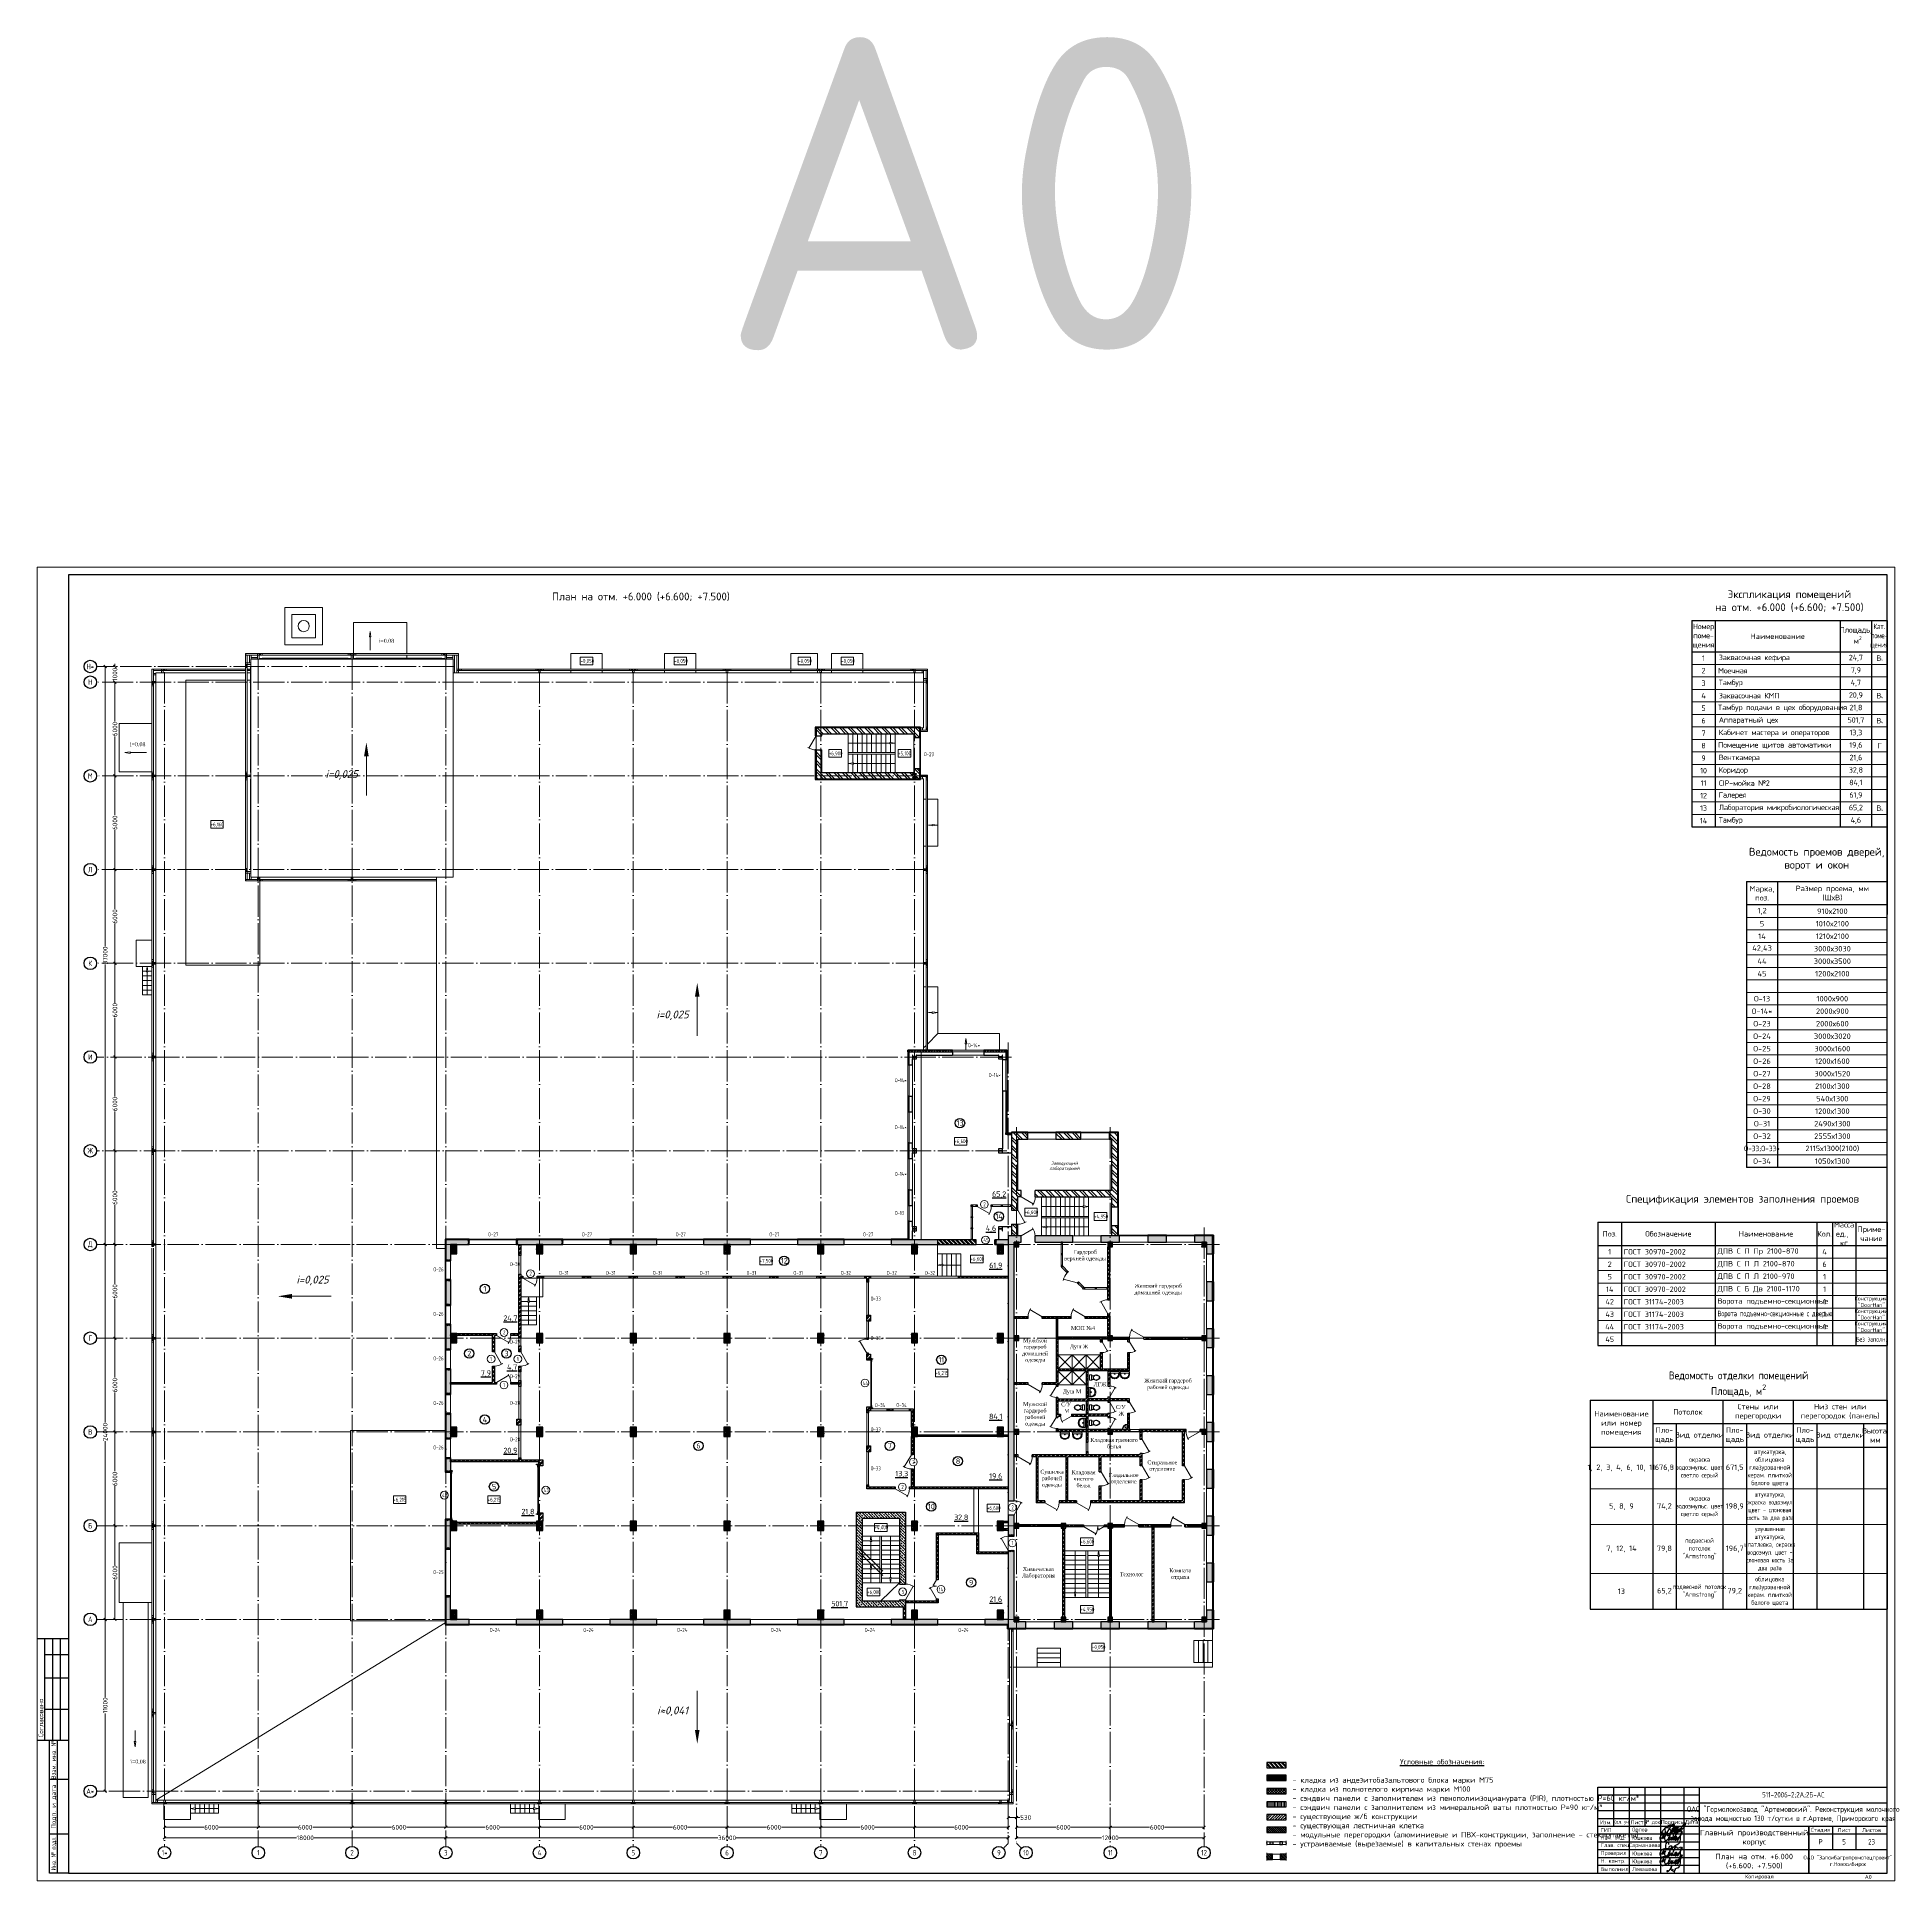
# Model space of a CAD drawing. Extents: x -965262 to 1142518, y -357520 to 71675.
# Drawn here: x -603462 to -484562, y -240088 to -122064 of the extents above; entities that cross this region are included whole.
import ezdxf
from ezdxf.enums import TextEntityAlignment as Align

# ---------------------------------------------------------------- set-up
doc = ezdxf.new("R2010")
doc.units = 0
doc.header["$LTSCALE"] = 10
doc.linetypes.add('DOTE', pattern=[2.42, 2, -0.2, 0.02, -0.2])
doc.layers.get('0').update_dxf_attribs({"linetype": 'CONTINUOUS', "lineweight": 30})
doc.layers.get('Defpoints').update_dxf_attribs({"linetype": 'CONTINUOUS'})
for name, color, linetype, lineweight in [('DOTE', 7, 'DOTE', 9), ('Ростверк', 155, 'CONTINUOUS', 40), ('светиль', 40, 'CONTINUOUS', 30)]:
    doc.layers.add(name, color=color, linetype=linetype, lineweight=lineweight)
doc.styles.add('2.5', font='times.ttf', dxfattribs={"height": 2.5})
doc.styles.add('GOST 2.304', font='isocpeur.ttf', dxfattribs={"width": 0.75, "height": 250})
doc.styles.add('GOST-2.304_Type-B', font='isocpeur.ttf', dxfattribs={"width": 0.9})
doc.styles.get("Standard").update_dxf_attribs({"font": 'isocpeur.ttf', "height": 300})
doc.styles.add('ГОСТ 2м', font='isocpeur.ttf', dxfattribs={"width": 0.8, "height": 250})
doc.dimstyles.get("Standard").update_dxf_attribs({"dimscale": 100, "dimtxt": 300, "dimasz": 1.8, "dimexe": 1.8, "dimexo": 0.625, "dimgap": 0.9, "dimtad": 0, "dimdec": 0, "dimzin": 0, "dimdsep": 46, "dimtxsty": 'Standard', "dimblk": 'ARCHTICK', "dimcen": 0.9, "dimclrd": 256, "dimclre": 256, "dimclrt": 256, "dimadec": 0, "dimazin": 0, "dimtfac": 1, "dimtdec": 0, "dimtofl": 0, "dimtmove": 0, "dimatfit": 3, "dimfxl": 1, "dimtolj": 1, "dimtzin": 0, "dimlwd": 15, "dimlwe": 15, "dimarcsym": 0})
pattern_1 = [(135, (-631849.92, -214472.12), (-89.80256, -89.80256), []), (135, (-631849.92, -214382.32), (-89.80256, -89.80256), [158.75, -31.75, 0, -31.75])]
pattern_2 = [(45, (-631849.92, -214472.12), (-89.80256, 89.80256), []), (45, (-631760.11, -214472.12), (-89.80256, 89.80256), [158.75, -31.75, 0, -31.75])]
pattern_3 = [(135, (-631849.92, -214472.12), (-89.80256, -89.80256), []), (225, (-631849.92, -214472.12), (89.80256, -89.80256), [])]
pattern_4 = [(135, (-631849.92, -214472.12), (-179.6051, -179.6051), []), (135, (-631849.92, -214292.52), (-179.6051, -179.6051), [317.5, -63.5, 0, -63.5])]
pattern_5 = [(135, (-1378181, -304977.83), (-44.9012806, -44.9012806), [])]
pattern_6 = [(135, (-1372181, -304977.83), (-44.9012806, -44.9012806), [])]
pattern_7 = [(45, (-1378181, -304977.83), (-89.802561, 89.802561), []), (135, (-1378181, -304977.83), (-89.802561, -89.802561), [])]

# ---------------------------------------------------------------- blocks, each defined once
blk = doc.blocks.new('A$C706D0067')
at = {"lineweight": 0}
for p, q in [((-38266, 126661), (-38263, 126661)), ((-38266, 126561), (-38266, 126661)), ((-38266, 126561), (-38263, 126561)), ((-38266, 126561), (-38266, 126051)), ((-38166, 126561), (-38266, 126561)), ((-38266, 125951), (-38266, 126051)), ((-38266, 126051), (-38166, 126051)), ((-38266, 126051), (-38166, 126051)), ((-38263, 126661), (-38263, 126561)), ((-38263, 126661), (-38263, 126561)), ((-38263, 126661), (-37506, 126661)), ((-38263, 126561), (-37506, 126561)), ((-38166, 126561), (-38166, 126051)), ((-38166, 126051), (-37931, 126051)), ((-38166, 126051), (-38166, 125951)), ((-38016, 126561), (-38016, 126051)), ((-38016, 126051), (-37931, 126051)), ((-37916, 126561), (-37916, 126301)), ((-37916, 126411), (-37506, 126411)), ((-37916, 126411), (-37916, 126311)), ((-37916, 126311), (-37506, 126311)), ((-37506, 126561), (-37506, 126661)), ((-37506, 126661), (-37406, 126661)), ((-37506, 126561), (-37506, 126661)), ((-37506, 126661), (-37406, 126661)), ((-37506, 126561), (-37506, 126661)), ((-37506, 126561), (-37506, 126301)), ((-37406, 126561), (-37506, 126561)), ((-37506, 126561), (-37506, 126301)), ((-37406, 126561), (-37506, 126561)), ((-37506, 126311), (-37506, 126411)), ((-37406, 126661), (-37406, 126561)), ((-37396, 126661), (-37406, 126661)), ((-37406, 126661), (-37406, 126561)), ((-37396, 126661), (-37406, 126661)), ((-37406, 126561), (-37406, 126301)), ((-37406, 126561), (-37396, 126561)), ((-37406, 126561), (-37406, 126301)), ((-37406, 126561), (-37396, 126561)), ((-37406, 126322), (-37406, 126331)), ((-37406, 126331), (-37326, 126331)), ((-37326, 126322), (-37406, 126322)), ((-37311, 126661), (-37396, 126661)), ((-37396, 126661), (-37396, 126561)), ((-37311, 126561), (-37396, 126561)), ((-37396, 126331), (-37396, 126340)), ((-37311, 126340), (-37396, 126340)), ((-37311, 126331), (-37396, 126331)), ((-37352, 126631), (-37370, 126631)), ((-37370, 126631), (-37352, 126631)), ((-37370, 126631), (-37352, 126631)), ((-37355, 126640), (-37367, 126640)), ((-37326, 126322), (-37326, 126331)), ((-37311, 126661), (-37211, 126661)), ((-37311, 126661), (-37311, 126659)), ((-37311, 126659), (-37311, 126659)), ((-37311, 126659), (-37311, 126564)), ((-37311, 126564), (-37311, 126659)), ((-37311, 126640), (-37311, 126640)), ((-37311, 126631), (-37311, 126631)), ((-37311, 126561), (-37311, 126564)), ((-37311, 126564), (-37311, 126564)), ((-37211, 126561), (-37311, 126561)), ((-37311, 126340), (-37211, 126361)), ((-37311, 126331), (-37211, 126311)), ((-31701, 126661), (-37211, 126661)), ((-37211, 126661), (-37211, 126561)), ((-37211, 126561), (-31701, 126561)), ((-31701, 126361), (-37211, 126361)), ((-37211, 126311), (-31701, 126311)), ((-31601, 126661), (-31701, 126661)), ((-31701, 126661), (-31701, 126561)), ((-31701, 126561), (-31601, 126561)), ((-31601, 126340), (-31701, 126361)), ((-31601, 126331), (-31701, 126311)), ((-31601, 126661), (-31601, 126659)), ((-31601, 126661), (-31516, 126661)), ((-31601, 126659), (-31601, 126564)), ((-31601, 126564), (-31601, 126659)), ((-31601, 126659), (-31601, 126659)), ((-31601, 126640), (-31601, 126640)), ((-31601, 126631), (-31601, 126631)), ((-31601, 126561), (-31601, 126564)), ((-31601, 126564), (-31601, 126564)), ((-31601, 126561), (-31516, 126561)), ((-31601, 126340), (-31516, 126340)), ((-31601, 126331), (-31516, 126331)), ((-31586, 126322), (-31586, 126331)), ((-31506, 126331), (-31586, 126331)), ((-31586, 126322), (-31506, 126322)), ((-31542, 126631), (-31560, 126631)), ((-31560, 126631), (-31542, 126631)), ((-31557, 126640), (-31545, 126640)), ((-31516, 126661), (-31506, 126661)), ((-31516, 126661), (-31506, 126661)), ((-31516, 126661), (-31516, 126561)), ((-31506, 126561), (-31516, 126561)), ((-31506, 126561), (-31516, 126561)), ((-31516, 126331), (-31516, 126340)), ((-31506, 126661), (-31506, 126561)), ((-31406, 126661), (-31506, 126661)), ((-31506, 126661), (-31506, 126561)), ((-31406, 126661), (-31506, 126661)), ((-31506, 126561), (-31406, 126561)), ((-31506, 126561), (-31506, 126301)), ((-31506, 126561), (-31406, 126561)), ((-31506, 126322), (-31506, 126331)), ((-31406, 126561), (-31406, 126661)), ((-31406, 126561), (-31406, 126661)), ((-31396, 126661), (-31406, 126661)), ((-31406, 126561), (-31406, 126301)), ((-31406, 126561), (-31396, 126561)), ((-31406, 126322), (-31406, 126331)), ((-31406, 126331), (-31326, 126331)), ((-31326, 126322), (-31406, 126322)), ((-31396, 126661), (-31396, 126561)), ((-31311, 126661), (-31396, 126661)), ((-31311, 126561), (-31396, 126561)), ((-31396, 126331), (-31396, 126340)), ((-31311, 126340), (-31396, 126340)), ((-31311, 126331), (-31396, 126331)), ((-31370, 126631), (-31352, 126631)), ((-31352, 126631), (-31370, 126631)), ((-31355, 126640), (-31367, 126640)), ((-31326, 126322), (-31326, 126331)), ((-31311, 126661), (-31311, 126659)), ((-31311, 126661), (-31211, 126661)), ((-31311, 126659), (-31311, 126564)), ((-31311, 126564), (-31311, 126659)), ((-31311, 126659), (-31311, 126659)), ((-31311, 126640), (-31311, 126640)), ((-31311, 126631), (-31311, 126631)), ((-31311, 126561), (-31311, 126564)), ((-31311, 126564), (-31311, 126564)), ((-31211, 126561), (-31311, 126561)), ((-31311, 126340), (-31211, 126361)), ((-31311, 126331), (-31211, 126311)), ((-31211, 126661), (-31211, 126561)), ((-31211, 126661), (-25701, 126661)), ((-25701, 126561), (-31211, 126561)), ((-31211, 126361), (-25701, 126361)), ((-25701, 126311), (-31211, 126311)), ((-25701, 126661), (-25701, 126561)), ((-25601, 126661), (-25701, 126661)), ((-25701, 126561), (-25601, 126561)), ((-25601, 126340), (-25701, 126361)), ((-25601, 126331), (-25701, 126311)), ((-25601, 126661), (-25601, 126659)), ((-25601, 126661), (-25516, 126661)), ((-25601, 126659), (-25601, 126659)), ((-25601, 126659), (-25601, 126564)), ((-25601, 126564), (-25601, 126659)), ((-25601, 126640), (-25601, 126640)), ((-25601, 126631), (-25601, 126631)), ((-25601, 126564), (-25601, 126564)), ((-25601, 126561), (-25601, 126564)), ((-25601, 126561), (-25516, 126561)), ((-25601, 126340), (-25516, 126340)), ((-25601, 126331), (-25516, 126331)), ((-25586, 126322), (-25586, 126331)), ((-25506, 126331), (-25586, 126331)), ((-25586, 126322), (-25506, 126322)), ((-25542, 126631), (-25560, 126631)), ((-25542, 126631), (-25560, 126631)), ((-25560, 126631), (-25542, 126631)), ((-25557, 126640), (-25545, 126640)), ((-25516, 126661), (-25506, 126661)), ((-25516, 126661), (-25506, 126661)), ((-25516, 126661), (-25516, 126561)), ((-25506, 126561), (-25516, 126561)), ((-25506, 126561), (-25516, 126561)), ((-25516, 126331), (-25516, 126340)), ((-25506, 126661), (-25506, 126561)), ((-25406, 126661), (-25506, 126661)), ((-25506, 126661), (-25506, 126561)), ((-25406, 126661), (-25506, 126661)), ((-25506, 126561), (-25506, 126301)), ((-25506, 126561), (-25406, 126561)), ((-25506, 126561), (-25506, 126301)), ((-25506, 126561), (-25406, 126561)), ((-25506, 126322), (-25506, 126331)), ((-25406, 126561), (-25406, 126661)), ((-24649, 126661), (-25406, 126661)), ((-25406, 126561), (-25406, 126661)), ((-25406, 126561), (-25406, 126661)), ((-25406, 126561), (-25406, 126301)), ((-24649, 126561), (-25406, 126561)), ((-25406, 126561), (-25406, 126301)), ((-25406, 126311), (-25406, 126411)), ((-24996, 126411), (-25406, 126411)), ((-24996, 126311), (-25406, 126311)), ((-24996, 126561), (-24996, 126301)), ((-24996, 126411), (-24996, 126311)), ((-24896, 126561), (-24896, 125411)), ((-24746, 126561), (-24746, 125661)), ((-24746, 126561), (-24646, 126561)), ((-24646, 126661), (-24649, 126661)), ((-24649, 126661), (-24649, 126561)), ((-24649, 126661), (-24649, 126561)), ((-24646, 126561), (-24649, 126561)), ((-24646, 126561), (-24646, 126661)), ((-24646, 126561), (-24646, 125661)), ((-38166, 125951), (-38266, 125951)), ((-38266, 125951), (-38266, 125941)), ((-38266, 125941), (-38166, 125941)), ((-38266, 125856), (-38266, 125941)), ((-38266, 125856), (-38264, 125856)), ((-38266, 125856), (-38266, 125756)), ((-38266, 125756), (-38166, 125756)), ((-38266, 125756), (-38266, 119071)), ((-38264, 125856), (-38168, 125856)), ((-38168, 125856), (-38264, 125856)), ((-38264, 125856), (-38264, 125856)), ((-38245, 125900), (-38245, 125912)), ((-38245, 125856), (-38245, 125856)), ((-38236, 125898), (-38236, 125915)), ((-38236, 125898), (-38236, 125915)), ((-38236, 125856), (-38236, 125856)), ((-38166, 125856), (-38168, 125856)), ((-38168, 125856), (-38168, 125856)), ((-38166, 125951), (-37931, 125951)), ((-38166, 125941), (-38166, 125951)), ((-38166, 125856), (-38166, 125941)), ((-38166, 125756), (-38166, 125856)), ((-38166, 119071), (-38166, 125756)), ((-38001, 125636), (-38001, 125634)), ((-38001, 125634), (-38001, 125634)), ((-38001, 125616), (-38001, 125616)), ((-38001, 125607), (-38001, 125607)), ((-37945, 125856), (-37966, 125756)), ((-37966, 125756), (-37966, 119071)), ((-37945, 125856), (-37945, 125941)), ((-37936, 125941), (-37945, 125941)), ((-37931, 125951), (-37936, 125951)), ((-37936, 125871), (-37936, 125951)), ((-37936, 125856), (-37936, 125941)), ((-37931, 125871), (-37936, 125871)), ((-37936, 125856), (-37931, 125832)), ((-24746, 125561), (-24746, 125661)), ((-24746, 125661), (-24646, 125661)), ((-24646, 125661), (-24746, 125661)), ((-24646, 125561), (-24746, 125561)), ((-24746, 125561), (-24746, 125411)), ((-24646, 125661), (-24646, 125561)), ((-24646, 125661), (-24636, 125661)), ((-24636, 125561), (-24646, 125561)), ((-24646, 125561), (-24646, 125411)), ((-24551, 125661), (-24636, 125661)), ((-24636, 125661), (-24636, 125561)), ((-24551, 125561), (-24636, 125561)), ((-24610, 125631), (-24592, 125631)), ((-24592, 125631), (-24610, 125631)), ((-24595, 125640), (-24607, 125640)), ((-24551, 125661), (-24451, 125661)), ((-24551, 125661), (-24551, 125659)), ((-24551, 125659), (-24551, 125659)), ((-24551, 125659), (-24551, 125564)), ((-24551, 125564), (-24551, 125659)), ((-24551, 125640), (-24551, 125640)), ((-24551, 125631), (-24551, 125631)), ((-24551, 125561), (-24551, 125564)), ((-24551, 125564), (-24551, 125564)), ((-24451, 125561), (-24551, 125561)), ((-24451, 125661), (-24451, 125561)), ((-19701, 125661), (-24451, 125661)), ((-24451, 125561), (-19701, 125561)), ((-19701, 125661), (-19701, 125561)), ((-19601, 125661), (-19701, 125661)), ((-19701, 125561), (-19601, 125561)), ((-19601, 125661), (-19601, 125659)), ((-19601, 125661), (-19516, 125661)), ((-19601, 125659), (-19601, 125659)), ((-19601, 125659), (-19601, 125564)), ((-19601, 125564), (-19601, 125659)), ((-19601, 125640), (-19601, 125640)), ((-19601, 125631), (-19601, 125631)), ((-19601, 125564), (-19601, 125564)), ((-19601, 125561), (-19601, 125564)), ((-19601, 125561), (-19516, 125561)), ((-19542, 125631), (-19560, 125631)), ((-19560, 125631), (-19542, 125631)), ((-19557, 125640), (-19545, 125640)), ((-19516, 125661), (-19506, 125661)), ((-19516, 125661), (-19516, 125561)), ((-19506, 125561), (-19516, 125561)), ((-19506, 125661), (-19406, 125661)), ((-19506, 125561), (-19506, 125661)), ((-19506, 125561), (-19506, 125411)), ((-19406, 125561), (-19506, 125561)), ((-19406, 125661), (-19406, 125561)), ((-19396, 125661), (-19406, 125661)), ((-19406, 125561), (-19406, 125411)), ((-19406, 125561), (-19396, 125561)), ((-19311, 125661), (-19396, 125661)), ((-19396, 125661), (-19396, 125561)), ((-19311, 125561), (-19396, 125561)), ((-19352, 125631), (-19370, 125631)), ((-19370, 125631), (-19352, 125631)), ((-19355, 125640), (-19367, 125640)), ((-19311, 125661), (-19211, 125661)), ((-19311, 125661), (-19311, 125659)), ((-19311, 125659), (-19311, 125659)), ((-19311, 125659), (-19311, 125564)), ((-19311, 125564), (-19311, 125659)), ((-19311, 125640), (-19311, 125640)), ((-19311, 125631), (-19311, 125631)), ((-19311, 125561), (-19311, 125564)), ((-19311, 125564), (-19311, 125564)), ((-19211, 125561), (-19311, 125561)), ((-13701, 125661), (-19211, 125661)), ((-19211, 125661), (-19211, 125561)), ((-19211, 125561), (-13701, 125561)), ((-13601, 125661), (-13701, 125661)), ((-13701, 125661), (-13701, 125561)), ((-13701, 125561), (-13601, 125561)), ((-13601, 125661), (-13601, 125659)), ((-13601, 125661), (-13516, 125661)), ((-13601, 125659), (-13601, 125564)), ((-13601, 125564), (-13601, 125659)), ((-13601, 125659), (-13601, 125659)), ((-13601, 125640), (-13601, 125640)), ((-13601, 125631), (-13601, 125631)), ((-13601, 125561), (-13601, 125564)), ((-13601, 125564), (-13601, 125564)), ((-13601, 125561), (-13516, 125561)), ((-13560, 125631), (-13542, 125631)), ((-13542, 125631), (-13560, 125631)), ((-13557, 125640), (-13545, 125640)), ((-13516, 125661), (-13516, 125561)), ((-13516, 125661), (-13506, 125661)), ((-13506, 125561), (-13516, 125561)), ((-13506, 125661), (-13406, 125661)), ((-13506, 125561), (-13506, 125661)), ((-13506, 125561), (-13506, 125411)), ((-13406, 125561), (-13506, 125561)), ((-13406, 125661), (-13406, 125561)), ((-13396, 125661), (-13406, 125661)), ((-13406, 125561), (-13406, 125411)), ((-13406, 125561), (-13396, 125561)), ((-13311, 125661), (-13396, 125661)), ((-13396, 125661), (-13396, 125561)), ((-13311, 125561), (-13396, 125561)), ((-13352, 125631), (-13370, 125631)), ((-13370, 125631), (-13352, 125631)), ((-13355, 125640), (-13367, 125640)), ((-13311, 125661), (-13211, 125661)), ((-13311, 125661), (-13311, 125659)), ((-13311, 125659), (-13311, 125659)), ((-13311, 125659), (-13311, 125564)), ((-13311, 125564), (-13311, 125659)), ((-13311, 125640), (-13311, 125640)), ((-13311, 125631), (-13311, 125631)), ((-13311, 125561), (-13311, 125564)), ((-13311, 125564), (-13311, 125564)), ((-13211, 125561), (-13311, 125561)), ((-7701, 125661), (-13211, 125661)), ((-13211, 125661), (-13211, 125561)), ((-13211, 125561), (-7701, 125561)), ((-7601, 125661), (-7701, 125661)), ((-7701, 125661), (-7701, 125561)), ((-7701, 125561), (-7601, 125561)), ((-7601, 125661), (-7601, 125659)), ((-7601, 125661), (-7516, 125661)), ((-7601, 125659), (-7601, 125564)), ((-7601, 125564), (-7601, 125659)), ((-7601, 125659), (-7601, 125659)), ((-7601, 125640), (-7601, 125640)), ((-7601, 125631), (-7601, 125631)), ((-7601, 125561), (-7601, 125564)), ((-7601, 125564), (-7601, 125564)), ((-7601, 125561), (-7516, 125561)), ((-7560, 125631), (-7542, 125631)), ((-7542, 125631), (-7560, 125631)), ((-7557, 125640), (-7545, 125640)), ((-7516, 125661), (-7516, 125561)), ((-7516, 125661), (-7506, 125661)), ((-7506, 125561), (-7516, 125561)), ((-7506, 125661), (-7406, 125661)), ((-7506, 125561), (-7506, 125661)), ((-7506, 125561), (-7506, 125411)), ((-7406, 125561), (-7506, 125561)), ((-7406, 125661), (-7406, 125561)), ((-7396, 125661), (-7406, 125661)), ((-7406, 125561), (-7406, 125411)), ((-7406, 125561), (-7396, 125561)), ((-7311, 125661), (-7396, 125661)), ((-7396, 125661), (-7396, 125561)), ((-7311, 125561), (-7396, 125561)), ((-7352, 125631), (-7370, 125631)), ((-7370, 125631), (-7352, 125631)), ((-7355, 125640), (-7367, 125640)), ((-7311, 125661), (-7211, 125661)), ((-7311, 125661), (-7311, 125659)), ((-7311, 125659), (-7311, 125659)), ((-7311, 125659), (-7311, 125564)), ((-7311, 125564), (-7311, 125659)), ((-7311, 125640), (-7311, 125640)), ((-7311, 125631), (-7311, 125631)), ((-7311, 125561), (-7311, 125564)), ((-7311, 125564), (-7311, 125564)), ((-7211, 125561), (-7311, 125561)), ((-1701, 125661), (-7211, 125661)), ((-7211, 125661), (-7211, 125561)), ((-7211, 125561), (-1701, 125561)), ((-1601, 125661), (-1701, 125661)), ((-1701, 125661), (-1701, 125561)), ((-1701, 125561), (-1601, 125561)), ((-1601, 125661), (-1601, 125659)), ((-1601, 125661), (-1516, 125661)), ((-1601, 125659), (-1601, 125564)), ((-1601, 125564), (-1601, 125659)), ((-1601, 125659), (-1601, 125659)), ((-1601, 125640), (-1601, 125640)), ((-1601, 125631), (-1601, 125631)), ((-1601, 125561), (-1601, 125564)), ((-1601, 125564), (-1601, 125564)), ((-1601, 125561), (-1516, 125561)), ((-1560, 125631), (-1542, 125631)), ((-1542, 125631), (-1560, 125631)), ((-1557, 125640), (-1545, 125640)), ((-1516, 125661), (-1516, 125561)), ((-1516, 125661), (-1506, 125661)), ((-1506, 125561), (-1516, 125561)), ((-1506, 125661), (-1406, 125661)), ((-1506, 125561), (-1506, 125661)), ((-1506, 125561), (-1506, 125411)), ((-1406, 125561), (-1506, 125561)), ((-1406, 125661), (-1406, 125561)), ((-1396, 125661), (-1406, 125661)), ((-1406, 125561), (-1406, 125411)), ((-1406, 125561), (-1396, 125561)), ((-1311, 125661), (-1396, 125661)), ((-1396, 125661), (-1396, 125561)), ((-1311, 125561), (-1396, 125561)), ((-1352, 125631), (-1370, 125631)), ((-1370, 125631), (-1352, 125631)), ((-1355, 125640), (-1367, 125640)), ((-1311, 125661), (-1211, 125661)), ((-1311, 125661), (-1311, 125659)), ((-1311, 125659), (-1311, 125659)), ((-1311, 125659), (-1311, 125564)), ((-1311, 125564), (-1311, 125659)), ((-1311, 125640), (-1311, 125640)), ((-1311, 125631), (-1311, 125631)), ((-1311, 125561), (-1311, 125564)), ((-1311, 125564), (-1311, 125564)), ((-1211, 125561), (-1311, 125561)), ((4299, 125661), (-1211, 125661)), ((-1211, 125661), (-1211, 125561)), ((-1211, 125561), (4299, 125561)), ((4399, 125661), (4299, 125661)), ((4299, 125661), (4299, 125561)), ((4299, 125561), (4399, 125561)), ((4399, 125661), (4399, 125659)), ((4399, 125661), (4484, 125661)), ((4399, 125659), (4399, 125564)), ((4399, 125564), (4399, 125659)), ((4399, 125659), (4399, 125659)), ((4399, 125640), (4399, 125640)), ((4399, 125631), (4399, 125631)), ((4399, 125561), (4399, 125564)), ((4399, 125564), (4399, 125564)), ((4399, 125561), (4484, 125561)), ((4440, 125631), (4458, 125631)), ((4458, 125631), (4440, 125631)), ((4458, 125631), (4440, 125631)), ((4443, 125640), (4455, 125640)), ((4484, 125661), (4484, 125561)), ((4484, 125661), (4494, 125661)), ((4484, 125661), (4494, 125661)), ((4494, 125561), (4484, 125561)), ((4494, 125561), (4484, 125561)), ((4494, 125661), (4494, 125561)), ((4594, 125661), (4494, 125661)), ((4494, 125661), (4494, 125561)), ((4594, 125661), (4494, 125661)), ((4494, 125561), (4494, 125411)), ((4494, 125561), (4594, 125561)), ((4494, 125561), (4494, 125411)), ((4494, 125561), (4594, 125561)), ((4594, 125561), (4594, 125661)), ((4594, 125561), (4594, 125661)), ((5376, 125661), (4594, 125661)), ((4594, 125561), (4594, 125661)), ((4594, 125561), (4594, 125411)), ((4594, 125561), (4594, 125411)), ((5376, 125561), (4594, 125561)), ((5029, 125411), (4594, 125411)), ((5029, 125561), (5029, 125411)), ((5129, 125561), (5129, 125051)), ((5279, 125051), (5129, 125051)), ((5279, 124951), (5129, 124951)), ((5279, 125561), (5279, 125051)), ((5279, 125561), (5379, 125561)), ((5279, 125051), (5279, 124951)), ((5379, 125051), (5279, 125051)), ((5379, 125051), (5279, 125051)), ((5279, 124951), (5379, 124951)), ((5279, 124941), (5279, 124951)), ((5279, 124856), (5279, 124941)), ((5379, 124941), (5279, 124941)), ((5279, 124756), (5279, 124856)), ((5279, 124856), (5281, 124856)), ((5281, 124856), (5281, 124856)), ((5377, 124856), (5281, 124856)), ((5281, 124856), (5377, 124856)), ((5349, 124898), (5349, 124915)), ((5349, 124898), (5349, 124915)), ((5349, 124856), (5349, 124856)), ((5358, 124900), (5358, 124912)), ((5358, 124856), (5358, 124856)), ((5379, 125661), (5376, 125661)), ((5376, 125661), (5376, 125561)), ((5376, 125661), (5376, 125561)), ((5379, 125561), (5376, 125561)), ((5377, 124856), (5377, 124856)), ((5379, 124856), (5377, 124856)), ((5379, 125561), (5379, 125661)), ((5379, 125561), (5379, 125051)), ((5379, 124951), (5379, 125051)), ((5379, 124951), (5379, 124941)), ((5379, 124856), (5379, 124941)), ((5379, 124856), (5379, 124756)), ((5279, 124756), (5279, 121951)), ((5379, 124756), (5279, 124756)), ((5379, 121951), (5379, 124756)), ((5376, 121756), (4929, 121756)), ((5376, 121656), (4929, 121656)), ((5049, 121851), (5040, 121896)), ((5040, 121836), (5049, 121836)), ((5040, 121836), (5040, 121756)), ((5049, 121851), (5049, 121766)), ((5049, 121756), (5049, 121836)), ((5049, 121766), (5058, 121766)), ((5058, 121851), (5067, 121896)), ((5058, 121851), (5058, 121766)), ((5279, 121951), (5279, 121851)), ((5379, 121951), (5279, 121951)), ((5279, 121851), (5281, 121851)), ((5279, 121851), (5279, 121766)), ((5279, 121756), (5279, 121766)), ((5379, 121766), (5279, 121766)), ((5377, 121851), (5281, 121851)), ((5281, 121851), (5377, 121851)), ((5281, 121851), (5281, 121851)), ((5349, 121851), (5349, 121851)), ((5349, 121793), (5349, 121810)), ((5349, 121810), (5349, 121793)), ((5358, 121851), (5358, 121851)), ((5358, 121807), (5358, 121795)), ((5376, 121656), (5376, 121756)), ((5376, 121756), (5379, 121756)), ((5376, 121756), (5376, 121656)), ((5379, 121656), (5376, 121656)), ((5379, 121851), (5377, 121851)), ((5377, 121851), (5377, 121851)), ((5379, 121851), (5379, 121951)), ((5379, 121851), (5379, 121766)), ((5379, 121766), (5379, 121756)), ((5379, 121756), (5379, 121656)), ((-38266, 118971), (-38266, 119071)), ((-38266, 119071), (-38166, 119071)), ((-38266, 118971), (-38264, 118971)), ((-38266, 118971), (-38266, 118886)), ((-38264, 118971), (-38264, 118971)), ((-38264, 118971), (-38168, 118971)), ((-38168, 118971), (-38264, 118971)), ((-38245, 118971), (-38245, 118971)), ((-38245, 118927), (-38245, 118915)), ((-38236, 118971), (-38236, 118971)), ((-38236, 118913), (-38236, 118930)), ((-38236, 118930), (-38236, 118913)), ((-38166, 118971), (-38168, 118971)), ((-38168, 118971), (-38168, 118971)), ((-38166, 119071), (-38166, 118971)), ((-38166, 118971), (-38166, 118886)), ((-37945, 118971), (-37966, 119071)), ((-37945, 118971), (-37945, 118886)), ((-37936, 118971), (-37931, 118996)), ((-37936, 118971), (-37936, 118886)), ((-37931, 118956), (-37936, 118956)), ((-37936, 118876), (-37936, 118956)), ((-38266, 118886), (-38266, 118876)), ((-38266, 118886), (-38166, 118886)), ((-38266, 118776), (-38266, 118876)), ((-38266, 118876), (-38166, 118876)), ((-38166, 118776), (-38266, 118776)), ((-38266, 118766), (-38266, 118776)), ((-38266, 118766), (-38166, 118766)), ((-38266, 118681), (-38266, 118766)), ((-38266, 118681), (-38264, 118681)), ((-38266, 118681), (-38266, 118581)), ((-38266, 118581), (-38166, 118581)), ((-38266, 112896), (-38266, 118581)), ((-38264, 118681), (-38168, 118681)), ((-38168, 118681), (-38264, 118681)), ((-38264, 118681), (-38264, 118681)), ((-38245, 118725), (-38245, 118737)), ((-38245, 118681), (-38245, 118681)), ((-38236, 118740), (-38236, 118723)), ((-38236, 118723), (-38236, 118740)), ((-38236, 118681), (-38236, 118681)), ((-38168, 118681), (-38168, 118681)), ((-38166, 118681), (-38168, 118681)), ((-38166, 118876), (-38166, 118886)), ((-38166, 118876), (-37931, 118876)), ((-38166, 118876), (-38166, 118776)), ((-38166, 118776), (-37931, 118776)), ((-38166, 118776), (-38166, 118766)), ((-38166, 118681), (-38166, 118766)), ((-38166, 118581), (-38166, 118681)), ((-38166, 118581), (-38166, 112896)), ((-37945, 118681), (-37966, 118581)), ((-37966, 112896), (-37966, 118581)), ((-37936, 118886), (-37945, 118886)), ((-37936, 118766), (-37945, 118766)), ((-37945, 118681), (-37945, 118766)), ((-37931, 118876), (-37936, 118876)), ((-37931, 118776), (-37936, 118776)), ((-37936, 118776), (-37936, 118696)), ((-37936, 118681), (-37936, 118766)), ((-37931, 118696), (-37936, 118696)), ((-37936, 118681), (-37931, 118657)), ((5376, 118876), (4929, 118876)), ((5376, 118776), (4929, 118776)), ((5040, 118696), (5040, 118776)), ((5040, 118696), (5049, 118696)), ((5049, 118681), (5040, 118636)), ((5049, 118776), (5049, 118696)), ((5049, 118681), (5049, 118766)), ((5049, 118766), (5058, 118766)), ((5058, 118681), (5058, 118766)), ((5058, 118681), (5067, 118636)), ((5279, 118776), (5279, 118766)), ((5279, 118681), (5279, 118766)), ((5379, 118766), (5279, 118766)), ((5279, 118581), (5279, 118681)), ((5279, 118681), (5281, 118681)), ((5279, 118581), (5279, 113071)), ((5379, 118581), (5279, 118581)), ((5281, 118681), (5281, 118681)), ((5377, 118681), (5281, 118681)), ((5281, 118681), (5377, 118681)), ((5349, 118723), (5349, 118740)), ((5349, 118740), (5349, 118723)), ((5349, 118681), (5349, 118681)), ((5358, 118725), (5358, 118737)), ((5358, 118681), (5358, 118681)), ((5376, 118876), (5376, 118776)), ((5379, 118876), (5376, 118876)), ((5376, 118776), (5376, 118876)), ((5376, 118776), (5379, 118776)), ((5377, 118681), (5377, 118681)), ((5379, 118681), (5377, 118681)), ((5379, 118776), (5379, 118876)), ((5379, 118766), (5379, 118776)), ((5379, 118681), (5379, 118766)), ((5379, 118681), (5379, 118581)), ((5379, 113071), (5379, 118581)), ((5279, 113071), (5279, 112971)), ((5379, 113071), (5279, 113071)), ((5279, 112971), (5281, 112971)), ((5279, 112971), (5279, 112886)), ((5377, 112971), (5281, 112971)), ((5281, 112971), (5377, 112971)), ((5281, 112971), (5281, 112971)), ((5349, 112971), (5349, 112971)), ((5358, 112971), (5358, 112971)), ((5379, 112971), (5377, 112971)), ((5377, 112971), (5377, 112971)), ((5379, 112971), (5379, 113071)), ((5379, 112971), (5379, 112886)), ((-38266, 112796), (-38266, 112896)), ((-38266, 112896), (-38166, 112896)), ((-38266, 112796), (-38264, 112796)), ((-38266, 112796), (-38266, 112711)), ((-38266, 112701), (-38266, 112711)), ((-38266, 112711), (-38166, 112711)), ((-38266, 112701), (-38266, 112601)), ((-38166, 112701), (-38266, 112701)), ((-38266, 112601), (-38166, 112601)), ((-38266, 112201), (-38266, 112601)), ((-38266, 112601), (-38166, 112601)), ((-38266, 112201), (-38263, 112201)), ((-38266, 112201), (-38266, 112101)), ((-38166, 112201), (-38266, 112201)), ((-38266, 112101), (-38263, 112101)), ((-38264, 112796), (-38264, 112796)), ((-38264, 112796), (-38168, 112796)), ((-38168, 112796), (-38264, 112796)), ((-38263, 112101), (-38263, 112201)), ((-38263, 112101), (-38263, 112201)), ((-38263, 112201), (-37506, 112201)), ((-38263, 112101), (-37506, 112101)), ((-38245, 112796), (-38245, 112796)), ((-38245, 112752), (-38245, 112740)), ((-38236, 112796), (-38236, 112796)), ((-38236, 112755), (-38236, 112738)), ((-38236, 112755), (-38236, 112738)), ((-38166, 112796), (-38168, 112796)), ((-38168, 112796), (-38168, 112796)), ((-38166, 112896), (-38166, 112796)), ((-38166, 112796), (-38166, 112711)), ((-38166, 112711), (-38166, 112701)), ((-38166, 112701), (-37931, 112701)), ((-38166, 112601), (-38166, 112701)), ((-38166, 112601), (-37931, 112601)), ((-38166, 112201), (-38166, 112601)), ((-38016, 112201), (-38016, 112601)), ((-38016, 112601), (-37931, 112601)), ((-37945, 112796), (-37966, 112896)), ((-37945, 112796), (-37945, 112711)), ((-37936, 112711), (-37945, 112711)), ((-37936, 112796), (-37931, 112821)), ((-37936, 112796), (-37936, 112711)), ((-37931, 112781), (-37936, 112781)), ((-37936, 112781), (-37936, 112701)), ((-37931, 112701), (-37936, 112701)), ((-37916, 112201), (-37916, 112351)), ((-37916, 112351), (-37506, 112351)), ((-37506, 112201), (-37506, 112351)), ((-37506, 112201), (-37506, 112101)), ((-37406, 112201), (-37506, 112201)), ((-37506, 112201), (-37506, 112101)), ((-37406, 112201), (-37506, 112201)), ((-37506, 112201), (-37506, 112101)), ((-37506, 112101), (-37406, 112101)), ((-37506, 112101), (-37406, 112101)), ((-37406, 112201), (-37406, 112351)), ((-37406, 112101), (-37406, 112201)), ((-37406, 112201), (-37396, 112201)), ((-37406, 112101), (-37406, 112201)), ((-37406, 112201), (-37396, 112201)), ((-37396, 112101), (-37406, 112101)), ((-37396, 112101), (-37406, 112101)), ((-37311, 112201), (-37396, 112201)), ((-37396, 112101), (-37396, 112201)), ((-37311, 112101), (-37396, 112101)), ((-37370, 112131), (-37352, 112131)), ((-37370, 112131), (-37352, 112131)), ((-37352, 112131), (-37370, 112131)), ((-37355, 112122), (-37367, 112122)), ((-37311, 112201), (-37311, 112199)), ((-37211, 112201), (-37311, 112201)), ((-37311, 112199), (-37311, 112199)), ((-37311, 112104), (-37311, 112199)), ((-37311, 112199), (-37311, 112104)), ((-37311, 112131), (-37311, 112131)), ((-37311, 112122), (-37311, 112122)), ((-37311, 112104), (-37311, 112104)), ((-37311, 112101), (-37311, 112104)), ((-37311, 112101), (-37211, 112101)), ((-37211, 112201), (-31701, 112201)), ((-37211, 112101), (-37211, 112201)), ((-31701, 112101), (-37211, 112101)), ((-31701, 112201), (-31601, 112201)), ((-31701, 112101), (-31701, 112201)), ((-31601, 112101), (-31701, 112101)), ((-31601, 112201), (-31601, 112199)), ((-31601, 112201), (-31516, 112201)), ((-31601, 112104), (-31601, 112199)), ((-31601, 112199), (-31601, 112104)), ((-31601, 112199), (-31601, 112199)), ((-31601, 112131), (-31601, 112131)), ((-31601, 112122), (-31601, 112122)), ((-31601, 112101), (-31601, 112104)), ((-31601, 112104), (-31601, 112104)), ((-31601, 112101), (-31516, 112101)), ((-31560, 112131), (-31542, 112131)), ((-31542, 112131), (-31560, 112131)), ((-31557, 112122), (-31545, 112122)), ((-31516, 112101), (-31516, 112201)), ((-31506, 112201), (-31516, 112201)), ((-31506, 112201), (-31516, 112201)), ((-31516, 112101), (-31506, 112101)), ((-31516, 112101), (-31506, 112101)), ((-31506, 112201), (-31506, 112351)), ((-31506, 112101), (-31506, 112201)), ((-31506, 112201), (-31406, 112201)), ((-31506, 112101), (-31506, 112201)), ((-31506, 112201), (-31406, 112201)), ((-31406, 112101), (-31506, 112101)), ((-31406, 112101), (-31506, 112101)), ((-31406, 112201), (-31406, 112351)), ((-31406, 112201), (-31406, 112101)), ((-31406, 112201), (-31406, 112101)), ((-31406, 112201), (-31396, 112201)), ((-31396, 112101), (-31406, 112101)), ((-31396, 112101), (-31396, 112201)), ((-31311, 112201), (-31396, 112201)), ((-31311, 112101), (-31396, 112101)), ((-31370, 112131), (-31352, 112131)), ((-31352, 112131), (-31370, 112131)), ((-31355, 112122), (-31367, 112122)), ((-31311, 112201), (-31311, 112199)), ((-31211, 112201), (-31311, 112201)), ((-31311, 112104), (-31311, 112199)), ((-31311, 112199), (-31311, 112104)), ((-31311, 112199), (-31311, 112199)), ((-31311, 112131), (-31311, 112131)), ((-31311, 112122), (-31311, 112122)), ((-31311, 112101), (-31311, 112104)), ((-31311, 112104), (-31311, 112104)), ((-31311, 112101), (-31211, 112101)), ((-31211, 112101), (-31211, 112201)), ((-26041, 112201), (-31211, 112201)), ((-31211, 112101), (-26041, 112101)), ((5279, 112876), (5129, 112876)), ((5279, 112776), (5129, 112776)), ((5379, 112886), (5279, 112886)), ((5279, 112876), (5279, 112886)), ((5279, 112776), (5279, 112876)), ((5279, 112876), (5379, 112876)), ((5379, 112776), (5279, 112776)), ((5279, 112776), (5279, 112766)), ((5279, 112681), (5279, 112766)), ((5379, 112766), (5279, 112766)), ((5279, 112581), (5279, 112681)), ((5279, 112681), (5281, 112681)), ((5279, 112581), (5279, 107071)), ((5379, 112581), (5279, 112581)), ((5281, 112681), (5281, 112681)), ((5377, 112681), (5281, 112681)), ((5281, 112681), (5377, 112681)), ((5349, 112930), (5349, 112913)), ((5349, 112913), (5349, 112930)), ((5349, 112723), (5349, 112740)), ((5349, 112740), (5349, 112723)), ((5349, 112681), (5349, 112681)), ((5358, 112927), (5358, 112915)), ((5358, 112725), (5358, 112737)), ((5358, 112681), (5358, 112681)), ((5377, 112681), (5377, 112681)), ((5379, 112681), (5377, 112681)), ((5379, 112886), (5379, 112876)), ((5379, 112876), (5379, 112776)), ((5379, 112766), (5379, 112776)), ((5379, 112681), (5379, 112766)), ((5379, 112681), (5379, 112581)), ((5379, 107071), (5379, 112581)), ((5279, 107071), (5279, 106971)), ((5379, 107071), (5279, 107071)), ((5379, 106971), (5379, 107071)), ((5279, 106876), (5129, 106876)), ((5279, 106776), (5129, 106776)), ((5279, 106971), (5281, 106971)), ((5279, 106971), (5279, 106886)), ((5379, 106886), (5279, 106886)), ((5279, 106876), (5279, 106886)), ((5279, 106776), (5279, 106876)), ((5279, 106876), (5379, 106876)), ((5379, 106776), (5279, 106776)), ((5279, 106776), (5279, 106766)), ((5279, 106681), (5279, 106766)), ((5379, 106766), (5279, 106766)), ((5279, 106581), (5279, 106681)), ((5279, 106681), (5281, 106681)), ((5279, 106581), (5279, 101261)), ((5379, 106581), (5279, 106581)), ((5377, 106971), (5281, 106971)), ((5281, 106971), (5377, 106971)), ((5281, 106971), (5281, 106971)), ((5281, 106681), (5281, 106681)), ((5377, 106681), (5281, 106681)), ((5281, 106681), (5377, 106681)), ((5349, 106971), (5349, 106971)), ((5349, 106930), (5349, 106913)), ((5349, 106913), (5349, 106930)), ((5349, 106723), (5349, 106740)), ((5349, 106740), (5349, 106723)), ((5349, 106681), (5349, 106681)), ((5358, 106971), (5358, 106971)), ((5358, 106927), (5358, 106915)), ((5358, 106725), (5358, 106737)), ((5358, 106681), (5358, 106681)), ((5379, 106971), (5377, 106971)), ((5377, 106971), (5377, 106971)), ((5377, 106681), (5377, 106681)), ((5379, 106681), (5377, 106681)), ((5379, 106971), (5379, 106886)), ((5379, 106886), (5379, 106876)), ((5379, 106876), (5379, 106776)), ((5379, 106766), (5379, 106776)), ((5379, 106681), (5379, 106766)), ((5379, 106681), (5379, 106581)), ((5379, 101261), (5379, 106581))]:
    blk.add_line(p, q, dxfattribs=at)
for centre in [(-37361, 126634), (-37361, 126589), (-31551, 126634), (-31551, 126589), (-31361, 126634), (-31361, 126589), (-25551, 126634), (-25551, 126589), (-38238, 125906), (-38193, 125906), (-24601, 125634), (-24601, 125589), (-19551, 125634), (-19551, 125589), (-19361, 125634), (-19361, 125589), (-13551, 125634), (-13551, 125589), (-13361, 125634), (-13361, 125589), (-7551, 125634), (-7551, 125589), (-7361, 125634), (-7361, 125589), (-1551, 125634), (-1551, 125589), (-1361, 125634), (-1361, 125589), (4449, 125634), (4449, 125589), (5307, 124906), (5352, 124906), (5307, 121801), (5352, 121801), (-38238, 118921), (-38193, 118921), (-38238, 118731), (-38193, 118731), (5307, 118731), (5352, 118731), (-38238, 112746), (-38193, 112746), (-37361, 112174), (-37361, 112129), (-31551, 112174), (-31551, 112129), (-31361, 112174), (-31361, 112129), (5307, 112921), (5307, 112731), (5352, 112921), (5352, 112731), (5307, 106921), (5307, 106731), (5352, 106921), (5352, 106731)]:
    blk.add_circle(centre, 9, dxfattribs=at)
blk = doc.blocks.new('Sink60x45')
at = {"lineweight": 0}
for points in [[(0, -25), (0, 25, -0.414214), (5, 30), (17, 30, -0.414214), (45, 2), (45, -2, -0.414214), (17, -30), (5, -30, -0.414214)], [(10, -25), (10, 25), (17, 25, -0.394978), (40, 4), (40, -4, -0.394978), (17, -25)]]:
    blk.add_lwpolyline(points, format="xyb", close=True, dxfattribs=at)
blk.add_circle((14, 0), 3, dxfattribs=at)
blk = doc.blocks.new('toylet')
at = {"color": 7, "lineweight": 0}
for p, q in [((-81981.7, 9745.6), (-81980.2, 9745.6)), ((-81981.7, 9742.1), (-81981.7, 9745.6)), ((-81980.2, 9742.1), (-81981.7, 9742.1)), ((-81980.2, 9743.8), (-81980.2, 9745.6)), ((-81980.2, 9742.1), (-81980.2, 9743.8))]:
    blk.add_line(p, q, dxfattribs=at)
for centre, radius, start, end in [((-81974.2, 9743.8), 6.25, 171.8699, 180), ((-81974.2, 9743.8), 6.25, 180, 188.1301), ((-81974.2, 9743.8), 6.25, 163.7398, 171.8699), ((-81974.2, 9743.8), 6.25, 188.1301, 196.2602), ((-81979.7, 9749.2), 4.15, 263.4312, 299.1886), ((-81979.7, 9738.5), 4.15, 60.8114, 96.5688), ((-81977.7, 9743.8), 1.5, 90, 270), ((-81977.7, 9741.7), 3.85, 74.4217, 90), ((-81977.7, 9741.8), 3.51, 74.883, 90), ((-81977.7, 9745.9), 3.51, 270, 285.117), ((-81977.7, 9745.9), 3.85, 270, 285.5783), ((-81977.4, 9742.8), 2.49, 56.8887, 74.883), ((-81977.4, 9744.9), 2.49, 285.117, 303.1113), ((-81977.4, 9742.8), 2.78, 56.0564, 74.4217), ((-81977.4, 9744.9), 2.78, 285.5783, 303.9436), ((-81977, 9743.5), 1.74, 32.4208, 56.8887), ((-81977, 9744.2), 1.74, 303.1113, 327.5792), ((-81976.9, 9743.4), 1.99, 31.6083, 56.0564), ((-81976.9, 9744.3), 1.99, 303.9436, 328.3917), ((-81976.4, 9743.8), 1, 360, 32.4208), ((-81976.4, 9743.8), 1, 327.5792, 360), ((-81976.3, 9743.8), 1.2, 360, 31.6083), ((-81976.3, 9743.8), 1.2, 328.3917, 360)]:
    blk.add_arc(centre, radius, start, end, dxfattribs=at)
blk = doc.blocks.new('anchor.bolt')
for p, q in [((-0.1, 0), (-0.1, -0.7)), ((0.1, 0), (0.1, -0.1)), ((-0.1, 0), (-0.1, 0)), ((-0.1, 0), (0.1, -0.1)), ((0.1, -0.1), (-0.1, 0)), ((-0.1, -0.1), (-0.1, -0.1)), ((-0.1, -0.1), (0.1, -0.1)), ((0.1, -0.1), (-0.1, -0.1)), ((-0.1, -0.3), (-0.1, -0.2)), ((-0.1, -0.2), (-0.1, -0.2)), ((-0.1, -0.2), (0.1, -0.2)), ((0.1, -0.2), (-0.1, -0.2)), ((-0.1, -0.3), (0.1, -0.3)), ((0.1, -0.3), (-0.1, -0.3)), ((-0.1, -0.3), (-0.1, -0.3)), ((-0.1, -0.3), (0.1, -0.3)), ((0.1, -0.4), (-0.1, -0.3)), ((-0.1, -0.5), (-0.1, -0.4)), ((-0.1, -0.4), (-0.1, -0.4)), ((-0.1, -0.4), (0.1, -0.4)), ((0.1, -0.4), (-0.1, -0.4)), ((-0.1, -0.5), (0.1, -0.5)), ((0.1, -0.5), (-0.1, -0.5)), ((-0.1, -0.5), (-0.1, -0.5)), ((-0.1, -0.5), (0.1, -0.5)), ((0.1, -0.6), (-0.1, -0.5)), ((-0.1, -0.7), (-0.1, -0.6)), ((-0.1, -0.6), (-0.1, -0.6)), ((0, -0.6), (-0.1, -0.6)), ((-0.1, -0.6), (0.1, -0.6)), ((0.1, -0.6), (-0.1, -0.6)), ((-0.1, -0.6), (-0.1, -0.6)), ((0, -0.8), (-0.1, -0.7)), ((-0.1, -0.7), (0, -0.8)), ((0, -0.6), (0, -0.8)), ((0, -0.6), (0, -0.6)), ((0, -0.6), (0, -0.8)), ((0, -0.7), (0, -0.6)), ((0, -0.6), (0, -0.8)), ((0, -0.6), (0, -0.8)), ((0, -0.6), (0, -0.8)), ((0, -0.7), (0, -0.7)), ((0, -0.7), (0, -0.7)), ((0, -0.8), (0, -0.7)), ((0, -0.8), (0.1, -0.7)), ((0.1, -0.1), (0.1, -0.1)), ((0.1, -0.1), (0.1, -0.1)), ((0.1, -0.1), (0.1, -0.1)), ((0.1, -0.1), (0.1, -0.1)), ((0.1, -0.1), (0.1, -0.1)), ((0.1, -0.1), (0.1, -0.2)), ((0.1, -0.2), (0.1, -0.2)), ((0.1, -0.2), (0.1, -0.2)), ((0.1, -0.2), (0.1, -0.3)), ((0.1, -0.3), (0.1, -0.3)), ((0.1, -0.3), (0.1, -0.3)), ((0.1, -0.3), (0.1, -0.3)), ((0.1, -0.3), (0.1, -0.3)), ((0.1, -0.3), (0.1, -0.4)), ((0.1, -0.4), (0.1, -0.5)), ((0.1, -0.4), (0.1, -0.4)), ((0.1, -0.4), (0.1, -0.4)), ((0.1, -0.4), (0.1, -0.4)), ((0.1, -0.5), (0.1, -0.5)), ((0.1, -0.5), (0.1, -0.5)), ((0.1, -0.5), (0.1, -0.5)), ((0.1, -0.5), (0.1, -0.5)), ((0.1, -0.5), (0.1, -0.6)), ((0.1, -0.6), (0.1, -0.6)), ((0.1, -0.6), (0.1, -0.6)), ((0.1, -0.6), (0.1, -0.6)), ((0.1, -0.6), (0.1, -0.7))]:
    blk.add_line(p, q)
blk.add_arc((0.2, -0.6), 0.222, 187.9982, 219.836)
blk = doc.blocks.new('Крепеж_ворот')
at = {"lineweight": 15}
h = blk.add_hatch(dxfattribs=at)
h.set_pattern_fill('ANSI31', color=256, scale=2, angle=180)
h.set_pattern_definition([(225, (746089.599, 74802.7244), (4.49013, -4.49013), [])])
h.paths.add_polyline_path([(746087, 74804), (746087, 74802), (746091, 74802), (746094, 74802), (746094, 74804)], flags=17)
h.paths.add_polyline_path([(746116, 74802, 0.1651181), (746120, 74803), (746124, 74806, -0.3016893), (746131, 74807), (746135, 74805, 0.1300814), (746138, 74804), (746142, 74804), (746142, 74806), (746138, 74806, -0.130081), (746136, 74807), (746133, 74809, 0.3016885), (746123, 74808), (746118, 74805, -0.1651116), (746116, 74804), (746064, 74804, -0.414223), (746061, 74807), (746061, 74868), (746059, 74868), (746059, 74869), (746059, 74870), (746059, 74870), (746059, 74871), (746059, 74872), (746059, 74872), (746059, 74873), (746059, 74874), (746059, 74875), (746059, 74876), (746059, 74876), (746059, 74877), (746059, 74877), (746059, 74878), (746059, 74879), (746059, 74879), (746061, 74879), (746061, 74945), (746058, 74945), (746058, 74807, 0.4142198), (746064, 74802)])
h = blk.add_hatch(dxfattribs=at)
h.set_pattern_fill('ANSI31', color=256, scale=2, angle=90)
h.set_pattern_definition([(135, (736343.8085, 75928.334), (-4.490128, -4.490128), [])])
edge = h.paths.add_edge_path()
edge.add_ellipse((746065, 74838), major_axis=(-1.67, 1.67), ratio=1, start_angle=45, end_angle=135, ccw=False)
edge.add_line((746063, 74838), (746063, 74868))
edge.add_line((746063, 74868), (746061, 74868))
edge.add_line((746061, 74868), (746061, 74838))
edge.add_ellipse((746065, 74838), major_axis=(-2.89, 2.89), ratio=1, start_angle=45, end_angle=135)
edge.add_line((746065, 74834), (746097, 74834))
edge.add_line((746097, 74834), (746097, 74836))
edge.add_line((746097, 74836), (746065, 74836))
edge = h.paths.add_edge_path()
edge.add_ellipse((746065, 74890), major_axis=(2.89, 2.89), ratio=1, start_angle=106, end_angle=135)
edge.add_line((746061, 74890), (746061, 74879))
edge.add_line((746061, 74879), (746063, 74879))
edge.add_line((746063, 74879), (746063, 74890))
edge.add_ellipse((746065, 74890), major_axis=(-1.67, 1.67), ratio=1, start_angle=16, end_angle=45, ccw=False)
edge.add_line((746063, 74891), (746070, 74904))
edge.add_ellipse((746079, 74899), major_axis=(7.45, 7.45), ratio=1, start_angle=-3, end_angle=106, ccw=False)
edge.add_line((746087, 74906), (746097, 74894))
edge.add_line((746097, 74894), (746099, 74895))
edge.add_line((746099, 74895), (746088, 74907))
edge.add_ellipse((746079, 74899), major_axis=(8.67, 8.67), ratio=1, start_angle=-3, end_angle=106)
edge.add_line((746068, 74905), (746062, 74892))
h = blk.add_hatch(color=256, dxfattribs=at)
h.dxf.hatch_style = 1
h.paths.add_polyline_path([(746146, 74809), (746143, 74810, 0.1061301), (746142, 74810), (746136, 74809, -0.181324), (746135, 74810, 0.3356826), (746120, 74809, -0.1191262), (746119, 74809, 0.3716306), (746118, 74808), (746118, 74808, 0.4519087), (746119, 74807, 0.1243411), (746121, 74808, -0.3436176), (746134, 74808, 0.181324), (746137, 74808), (746143, 74808, -0.1104523), (746143, 74808), (746147, 74807, -0.7104966), (746147, 74805), (746143, 74804), (746136, 74804, -0.1789935), (746133, 74805, 0.3698338), (746130, 74805, -0.1789934), (746127, 74804), (746122, 74804, 0.120709), (746122, 74804), (746120, 74803, -0.0171471), (746119, 74802, 0.5387946), (746120, 74802), (746127, 74802, 0.2076077), (746131, 74804, -0.4339176), (746132, 74804, 0.2076081), (746135, 74802), (746143, 74802, 0.0797075), (746143, 74802), (746148, 74804, 0.4615023), (746149, 74807, -0.2508246), (746149, 74808, -0.1280386), (746173, 74816, 0.4166573), (746174, 74816), (746174, 74817, 0.4098488), (746173, 74817, 0.1272482)])
for p, q in [((746058, 74807), (746058, 74945)), ((746058, 74945), (746061, 74945)), ((746061, 74879), (746061, 74945)), ((746059, 74879), (746063, 74879)), ((746059, 74868), (746059, 74879)), ((746059, 74868), (746063, 74868)), ((746061, 74879), (746061, 74890)), ((746061, 74807), (746061, 74868)), ((746061, 74838), (746061, 74868)), ((746068, 74905), (746062, 74892)), ((746070, 74904), (746063, 74891)), ((746063, 74838), (746063, 74890)), ((746064, 74883), (746063, 74883)), ((746064, 74865), (746063, 74865)), ((746064, 74883), (746064, 74874)), ((746067, 74880), (746064, 74883)), ((746064, 74875), (746064, 74873)), ((746064, 74874), (746064, 74865)), ((746067, 74868), (746064, 74865)), ((746064, 74804), (746116, 74804)), ((746064, 74802), (746116, 74802)), ((746097, 74836), (746065, 74836)), ((746097, 74834), (746065, 74834)), ((746067, 74880), (746067, 74875)), ((746067, 74873), (746067, 74868)), ((746079, 74806), (746102, 74806)), ((746079, 74806), (746079, 74804)), ((746079, 74804), (746102, 74804)), ((746082, 74814), (746081, 74813)), ((746081, 74813), (746081, 74806)), ((746099, 74814), (746082, 74814)), ((746086, 74813), (746086, 74806)), ((746087, 74906), (746097, 74894)), ((746088, 74907), (746099, 74895)), ((746095, 74813), (746095, 74806)), ((746097, 74894), (746099, 74895)), ((746097, 74834), (746097, 74836)), ((746099, 74814), (746100, 74813)), ((746100, 74813), (746100, 74806)), ((746102, 74806), (746102, 74804)), ((746118, 74805), (746123, 74808)), ((746120, 74803), (746124, 74806)), ((746135, 74805), (746131, 74807)), ((746136, 74807), (746133, 74809)), ((746142, 74806), (746138, 74806)), ((746138, 74804), (746142, 74804)), ((746142, 74806), (746142, 74804)), ((746142, 74804), (746142, 74806)), ((746143, 74804), (746147, 74805)), ((746143, 74802), (746148, 74804)), ((746174, 74817), (746174, 74816))]:
    blk.add_line(p, q)
for p, q in [((746061, 74879), (746061, 74881)), ((746061, 74834), (746061, 74868)), ((746063, 74883), (746063, 74874)), ((746063, 74874), (746063, 74865)), ((746073, 74842), (746073, 74905)), ((746073, 74896), (746077, 74892)), ((746073, 74851), (746077, 74855)), ((746074, 74886), (746074, 74861)), ((746074, 74880), (746076, 74880)), ((746074, 74867), (746076, 74867)), ((746076, 74886), (746076, 74883)), ((746076, 74883), (746076, 74886)), ((746076, 74886), (746077, 74886)), ((746076, 74864), (746076, 74883)), ((746077, 74873), (746076, 74880)), ((746076, 74880), (746076, 74867)), ((746077, 74873), (746076, 74867)), ((746076, 74864), (746076, 74861)), ((746076, 74864), (746076, 74861)), ((746076, 74861), (746077, 74861)), ((746077, 74886), (746077, 74892)), ((746077, 74861), (746077, 74855)), ((746081, 74898), (746081, 74886)), ((746081, 74849), (746081, 74861)), ((746087, 74898), (746082, 74898)), ((746082, 74886), (746087, 74886)), ((746082, 74861), (746087, 74861)), ((746087, 74849), (746082, 74849)), ((746087, 74899), (746087, 74898)), ((746087, 74886), (746087, 74898)), ((746087, 74886), (746098, 74886)), ((746087, 74849), (746087, 74861)), ((746087, 74861), (746098, 74861)), ((746087, 74847), (746087, 74849)), ((746099, 74885), (746099, 74883)), ((746099, 74883), (746099, 74864)), ((746099, 74882), (746100, 74882)), ((746099, 74865), (746100, 74865)), ((746099, 74862), (746099, 74864)), ((746100, 74861), (746100, 74886)), ((746100, 74886), (746110, 74886)), ((746100, 74861), (746110, 74861)), ((746110, 74861), (746110, 74886)), ((746110, 74881), (746225, 74881)), ((746110, 74865), (746212, 74865)), ((746114, 74877), (746225, 74877)), ((746250, 74859), (746250, 74863))]:
    blk.add_line(p, q, dxfattribs=at)
at = {"lineweight": 15, "ltscale": 0.5}
for p, q in [((746076, 74886), (746074, 74886)), ((746076, 74861), (746074, 74861))]:
    blk.add_line(p, q, dxfattribs=at)
at = {"lineweight": 15, "extrusion": (-1.7375e-14, 1, 0)}
for p, q in [((746113, 74884), (746225, 74884)), ((746113, 74863), (746113, 74884)), ((746113, 74863), (746136, 74863)), ((746117, 74857), (746117, 74829)), ((746117, 74826), (746119, 74823)), ((746119, 74823), (746123, 74825)), ((746121, 74857), (746121, 74829)), ((746123, 74825), (746121, 74828)), ((746123, 74863), (746123, 74863)), ((746250, 74863), (746123, 74863)), ((746250, 74859), (746123, 74859)), ((746124, 74840), (746124, 74849)), ((746136, 74882), (746157, 74882)), ((746136, 74863), (746136, 74882)), ((746157, 74882), (746157, 74863)), ((746157, 74863), (746212, 74863))]:
    blk.add_line(p, q, dxfattribs=at)
at = {"lineweight": 15, "ltscale": 0.5, "extrusion": (-1.7375e-14, 1, 0)}
for p, q in [((746113, 74880), (746225, 74880)), ((746136, 74866), (746113, 74866)), ((746115, 74871), (746120, 74871)), ((746121, 74857), (746117, 74857)), ((746117, 74852), (746117, 74854)), ((746121, 74840), (746117, 74840)), ((746117, 74837), (746117, 74835)), ((746121, 74829), (746117, 74829)), ((746120, 74839), (746120, 74850)), ((746124, 74848), (746120, 74848)), ((746124, 74841), (746120, 74841)), ((746123, 74869), (746123, 74863)), ((746123, 74863), (746123, 74859)), ((746140, 74863), (746140, 74859)), ((746153, 74863), (746153, 74859)), ((746212, 74866), (746157, 74866)), ((746173, 74863), (746173, 74859))]:
    blk.add_line(p, q, dxfattribs=at)
at = {"lineweight": 15, "extrusion": (-2.77556e-16, -1, 0)}
for p, q in [((746225, 74866), (746114, 74866)), ((746128, 74866), (746128, 74863)), ((746138, 74866), (746138, 74863)), ((746164, 74866), (746164, 74863)), ((746174, 74866), (746174, 74863)), ((746201, 74866), (746201, 74863)), ((746210, 74866), (746210, 74863)), ((746225, 74884), (746225, 74863))]:
    blk.add_line(p, q, dxfattribs=at)
at = {"extrusion": (-1, -4.26669e-14, 0)}
for p, q in [((746118, 74808), (746118, 74808)), ((746136, 74809), (746142, 74810)), ((746143, 74808), (746137, 74808)), ((746143, 74810), (746146, 74809)), ((746147, 74807), (746143, 74808))]:
    blk.add_line(p, q, dxfattribs=at)
at = {"extrusion": (-1, -4.2422e-14, 1.22461e-16)}
for p, q in [((746119, 74803), (746122, 74804)), ((746127, 74802), (746120, 74802)), ((746122, 74804), (746127, 74804)), ((746143, 74802), (746135, 74802)), ((746136, 74804), (746143, 74804))]:
    blk.add_line(p, q, dxfattribs=at)
at = {"lineweight": 15}
for centre, radius, start, end in [((746079, 74899), 8.28, 0, 136.00967), ((746079, 74847), 8.28, 223.99033, 0), ((746077, 74883), 0.956, 180, 270), ((746077, 74883), 0.75, 180, 270), ((746077, 74864), 0.956, 90, 180), ((746077, 74864), 0.75, 90, 180), ((746076, 74892), 0.375, 0, 45), ((746076, 74855), 0.375, 315, 0), ((746082, 74898), 0.375, 91, 180), ((746082, 74886), 0.75, 180, 270), ((746082, 74861), 0.75, 90, 180), ((746082, 74849), 0.375, 180, 269), ((746098, 74885), 0.375, 0, 90), ((746098, 74862), 0.375, 270, 0), ((746123, 74857), 5.92, 90, 180), ((746123, 74829), 5.92, 180, 199.64644), ((746123, 74857), 1.87, 90, 180), ((746129, 74855), 8.15, 194.99861, 233.92136), ((746129, 74833), 8.15, 126.07864, 165.00139), ((746123, 74829), 1.87, 180, 185.53127)]:
    blk.add_arc(centre, radius, start, end, dxfattribs=at)
for centre, radius, start, end in [((746064, 74807), 5.62, 180, 270), ((746064, 74807), 3.11, 180, 270), ((746082, 74804), 10.4, 68.27529, 87.87816), ((746091, 74798), 16.2, 73.30599, 107.29197), ((746099, 74804), 10.4, 92.12184, 111.72471), ((746116, 74807), 3.11, 270, 307.50429), ((746116, 74807), 5.62, 270, 307.50429), ((746119, 74808), 0.586, 91.72469, 173.27112), ((746119, 74807), 0.586, 173.27112, 270.54696), ((746118, 74812), 3.52, 271.72469, 298.89834), ((746118, 74812), 5.21, 270.54696, 298.89834), ((746128, 74799), 12.4, 54.89026, 129.11428), ((746128, 74799), 10.7, 54.89026, 130.74476), ((746128, 74801), 8.97, 60.35337, 127.50429), ((746128, 74801), 8.97, 60.35337, 127.50429), ((746128, 74801), 8.97, 60.35337, 127.50429), ((746128, 74801), 6.46, 60.35337, 127.50429), ((746136, 74811), 3.54, 234.89026, 276), ((746136, 74811), 1.86, 234.89026, 276), ((746138, 74810), 5.62, 240.35337, 270), ((746138, 74810), 3.11, 240.35337, 270), ((746143, 74810), 0.292, 71.76748, 96), ((746143, 74808), 0.292, 70.78733, 96), ((746176, 74761), 56.8, 93.28053, 122.28779), ((746147, 74806), 0.562, 289.21267, 70.78733), ((746147, 74806), 2.25, 288.22907, 27.3228), ((746176, 74765), 50.3, 93.65928, 122.84475), ((746150, 74807), 0.586, 151, 207.3228), ((746173, 74817), 0.6, 4.13569, 93.28053), ((746173, 74816), 0.6, 273.65928, 4.13569)]:
    blk.add_arc(centre, radius, start, end)
at = {"lineweight": 15, "ltscale": 0.5}
for centre, radius, start, end in [((746119, 74852), 2.25, 195, 270), ((746119, 74836), 2.25, 90, 165), ((746119, 74850), 0.375, 0, 90), ((746119, 74839), 0.375, 270, 0)]:
    blk.add_arc(centre, radius, start, end, dxfattribs=at)
at = {"extrusion": (-1.22461e-16, -5.20252e-30, -1)}
for centre, radius, start, end in [((-746120, 74802), 0.187, 270, 62.46874), ((-746122, 74803), 0.586, 62.46874, 90), ((-746127, 74809), 4.69, 229.40766, 270), ((-746127, 74807), 4.69, 223.08626, 270), ((-746131, 74803), 2.32, 49.40766, 130.59234), ((-746131, 74803), 0.637, 43.08626, 136.91374), ((-746135, 74807), 4.69, 270, 316.91374), ((-746136, 74809), 4.69, 270, 310.59234), ((-746143, 74804), 0.292, 250.78733, 270), ((-746143, 74802), 0.292, 251.77093, 270)]:
    blk.add_arc(centre, radius, start, end, dxfattribs=at)
at = {"extrusion": (0, 0, -1)}
for centre, major_axis, start_param, end_param in [((746079, 74899), (8.67, 8.67), 4.4331363, 6.3355452), ((746079, 74899), (7.45, 7.45), 4.4331363, 6.3355452), ((746065, 74890), (2.89, 2.89), 3.9269908, 4.4331363), ((746065, 74838), (-2.89, 2.89), 3.9269908, 5.4977871), ((746065, 74890), (-1.67, 1.67), 5.4977871, 6.0039326), ((746065, 74838), (-1.67, 1.67), 3.9269908, 5.4977871)]:
    blk.add_ellipse(centre, major_axis=major_axis, ratio=1, start_param=start_param, end_param=end_param, dxfattribs=at)
for points in [[(746067, 74875), (746066, 74875), (746064, 74875)], [(746064, 74873), (746066, 74873), (746067, 74873)]]:
    blk.add_rational_spline(points, [1, 1.01284142743, 1], degree=2)
at = {"lineweight": 15, "ltscale": 0.5}
for points, knots in [([(746115, 74871), (746115, 74871), (746114, 74871), (746114, 74871), (746114, 74872), (746113, 74872), (746113, 74872), (746113, 74873), (746113, 74873), (746113, 74873)], [0.371413523, 0.371413523, 0.371413523, 0.371413523, 0.394025707, 0.394025707, 0.416637891, 0.416637891, 0.439595232, 0.439595232, 0.462552572, 0.462552572, 0.462552572, 0.462552572]), ([(746123, 74869), (746123, 74869), (746123, 74869), (746122, 74870), (746122, 74870), (746122, 74871), (746122, 74871), (746121, 74871), (746121, 74871), (746120, 74871)], [0.280274474, 0.280274474, 0.280274474, 0.280274474, 0.303231815, 0.303231815, 0.326189156, 0.326189156, 0.348801339, 0.348801339, 0.371413523, 0.371413523, 0.371413523, 0.371413523])]:
    blk.add_open_spline(points, degree=3, knots=knots, dxfattribs=at)
at = {"lineweight": 15}
for points in [[(746117, 74827), (746117, 74827), (746117, 74826), (746117, 74826)], [(746121, 74828), (746121, 74828), (746121, 74828), (746121, 74829)]]:
    blk.add_open_spline(points, degree=3, dxfattribs=at)
at = {"xscale": -50.80000000000001, "yscale": 50.80000000000001, "zscale": 50.80000000000001}
blk.add_blockref('anchor.bolt', (746091, 74804), dxfattribs=at)
blk = doc.blocks.new('_ArchTick')
at = {"color": 0, "linetype": 'ByBlock', "lineweight": 0, "const_width": 0.4}
blk.add_lwpolyline([(-0.5, -0.5), (0.5, 0.5)], dxfattribs=at)
blk = doc.blocks.new('*D184')
at = {"lineweight": 15, "transparency": 16777216}
for p, q in [((-534777, -236595), (-534777, -236478)), ((-528777, -236595), (-528777, -236478)), ((-534777, -236658), (-532257, -236658)), ((-528777, -236658), (-531297, -236658))]:
    blk.add_line(p, q, dxfattribs=at)
at = {"layer": 'Defpoints', "color": 0, "lineweight": 15, "transparency": 16777216}
for p in [(-534777, -236658), (-534777, -236658), (-528777, -236658)]:
    blk.add_point(p, dxfattribs=at)
at = {"lineweight": 15, "transparency": 16777216, "xscale": 180, "yscale": 180, "zscale": 180, "rotation": 180}
blk.add_blockref('_ArchTick', (-534777, -236658), dxfattribs=at)
at = {"lineweight": 15, "transparency": 16777216, "xscale": 180, "yscale": 180, "zscale": 180}
blk.add_blockref('_ArchTick', (-528777, -236658), dxfattribs=at)
at = {"lineweight": 15, "transparency": 16777216, "insert": (-531777, -236658), "char_height": 300, "attachment_point": 5}
blk.add_mtext('\\A1;6000', dxfattribs=at)
blk = doc.blocks.new('*D185')
at = {"lineweight": 15, "transparency": 16777216}
for p, q in [((-540777, -236595), (-540777, -236478)), ((-534777, -236595), (-534777, -236478)), ((-540777, -236658), (-538257, -236658)), ((-534777, -236658), (-537297, -236658))]:
    blk.add_line(p, q, dxfattribs=at)
at = {"layer": 'Defpoints', "color": 0, "lineweight": 15, "transparency": 16777216}
for p in [(-540777, -236658), (-540777, -236658), (-534777, -236658)]:
    blk.add_point(p, dxfattribs=at)
at = {"lineweight": 15, "transparency": 16777216, "xscale": 180, "yscale": 180, "zscale": 180, "rotation": 180}
blk.add_blockref('_ArchTick', (-540777, -236658), dxfattribs=at)
at = {"lineweight": 15, "transparency": 16777216, "xscale": 180, "yscale": 180, "zscale": 180}
blk.add_blockref('_ArchTick', (-534777, -236658), dxfattribs=at)
at = {"lineweight": 15, "transparency": 16777216, "insert": (-537777, -236658), "char_height": 300, "attachment_point": 5}
blk.add_mtext('\\A1;6000', dxfattribs=at)
blk = doc.blocks.new('*D186')
at = {"lineweight": 15, "transparency": 16777216}
for p, q in [((-547307, -236595), (-547307, -236478)), ((-541307, -236595), (-541307, -236478)), ((-547307, -236658), (-544787, -236658)), ((-541307, -236658), (-543827, -236658))]:
    blk.add_line(p, q, dxfattribs=at)
at = {"layer": 'Defpoints', "color": 0, "lineweight": 15, "transparency": 16777216}
for p in [(-547307, -236658), (-547307, -236658), (-541307, -236658)]:
    blk.add_point(p, dxfattribs=at)
at = {"lineweight": 15, "transparency": 16777216, "xscale": 180, "yscale": 180, "zscale": 180, "rotation": 180}
blk.add_blockref('_ArchTick', (-547307, -236658), dxfattribs=at)
at = {"lineweight": 15, "transparency": 16777216, "xscale": 180, "yscale": 180, "zscale": 180}
blk.add_blockref('_ArchTick', (-541307, -236658), dxfattribs=at)
at = {"lineweight": 15, "transparency": 16777216, "insert": (-544307, -236658), "char_height": 300, "attachment_point": 5}
blk.add_mtext('\\A1;6000', dxfattribs=at)
blk = doc.blocks.new('*D187')
at = {"lineweight": 15, "transparency": 16777216}
for p, q in [((-541307, -235973), (-541307, -235855)), ((-541307, -236035), (-540777, -236035)), ((-540777, -235973), (-540777, -235855)), ((-540777, -236035), (-540567, -236035))]:
    blk.add_line(p, q, dxfattribs=at)
at = {"layer": 'Defpoints', "color": 0, "lineweight": 15, "transparency": 16777216}
for p in [(-541307, -236035), (-541307, -236035), (-540777, -236035)]:
    blk.add_point(p, dxfattribs=at)
at = {"lineweight": 15, "transparency": 16777216, "xscale": 180, "yscale": 180, "zscale": 180, "rotation": 180}
blk.add_blockref('_ArchTick', (-541307, -236035), dxfattribs=at)
at = {"lineweight": 15, "transparency": 16777216, "xscale": 180, "yscale": 180, "zscale": 180}
blk.add_blockref('_ArchTick', (-540777, -236035), dxfattribs=at)
at = {"lineweight": 15, "transparency": 16777216, "insert": (-540192, -236035), "char_height": 300, "attachment_point": 5}
blk.add_mtext('\\A1;530', dxfattribs=at)
blk = doc.blocks.new('*D188')
at = {"lineweight": 15, "transparency": 16777216}
for p, q in [((-540777, -237270), (-540777, -237153)), ((-540777, -237333), (-535332, -237333)), ((-528777, -237333), (-534222, -237333)), ((-528777, -237270), (-528777, -237153))]:
    blk.add_line(p, q, dxfattribs=at)
at = {"layer": 'Defpoints', "color": 0, "lineweight": 15, "transparency": 16777216}
for p in [(-540777, -237333), (-528777, -237333), (-528777, -237333)]:
    blk.add_point(p, dxfattribs=at)
at = {"lineweight": 15, "transparency": 16777216, "xscale": 180, "yscale": 180, "zscale": 180, "rotation": 180}
blk.add_blockref('_ArchTick', (-540777, -237333), dxfattribs=at)
at = {"lineweight": 15, "transparency": 16777216, "xscale": 180, "yscale": 180, "zscale": 180}
blk.add_blockref('_ArchTick', (-528777, -237333), dxfattribs=at)
at = {"lineweight": 15, "transparency": 16777216, "insert": (-534777, -237333), "char_height": 300, "attachment_point": 5}
blk.add_mtext('\\A1;12000', dxfattribs=at)
blk = doc.blocks.new('*D189')
at = {"lineweight": 15, "transparency": 16777216}
for p, q in [((-553307, -236595), (-553307, -236478)), ((-547307, -236595), (-547307, -236478)), ((-553307, -236658), (-550787, -236658)), ((-547307, -236658), (-549827, -236658))]:
    blk.add_line(p, q, dxfattribs=at)
at = {"layer": 'Defpoints', "color": 0, "lineweight": 15, "transparency": 16777216}
for p in [(-553307, -236658), (-553307, -236658), (-547307, -236658)]:
    blk.add_point(p, dxfattribs=at)
at = {"lineweight": 15, "transparency": 16777216, "xscale": 180, "yscale": 180, "zscale": 180, "rotation": 180}
blk.add_blockref('_ArchTick', (-553307, -236658), dxfattribs=at)
at = {"lineweight": 15, "transparency": 16777216, "xscale": 180, "yscale": 180, "zscale": 180}
blk.add_blockref('_ArchTick', (-547307, -236658), dxfattribs=at)
at = {"lineweight": 15, "transparency": 16777216, "insert": (-550307, -236658), "char_height": 300, "attachment_point": 5}
blk.add_mtext('\\A1;6000', dxfattribs=at)
blk = doc.blocks.new('*D190')
at = {"lineweight": 15, "transparency": 16777216}
for p, q in [((-559307, -236595), (-559307, -236478)), ((-553307, -236595), (-553307, -236478)), ((-559307, -236658), (-556787, -236658)), ((-553307, -236658), (-555827, -236658))]:
    blk.add_line(p, q, dxfattribs=at)
at = {"layer": 'Defpoints', "color": 0, "lineweight": 15, "transparency": 16777216}
for p in [(-559307, -236658), (-559307, -236658), (-553307, -236658)]:
    blk.add_point(p, dxfattribs=at)
at = {"lineweight": 15, "transparency": 16777216, "xscale": 180, "yscale": 180, "zscale": 180, "rotation": 180}
blk.add_blockref('_ArchTick', (-559307, -236658), dxfattribs=at)
at = {"lineweight": 15, "transparency": 16777216, "xscale": 180, "yscale": 180, "zscale": 180}
blk.add_blockref('_ArchTick', (-553307, -236658), dxfattribs=at)
at = {"lineweight": 15, "transparency": 16777216, "insert": (-556307, -236658), "char_height": 300, "attachment_point": 5}
blk.add_mtext('\\A1;6000', dxfattribs=at)
blk = doc.blocks.new('*D191')
at = {"lineweight": 15, "transparency": 16777216}
for p, q in [((-565307, -236595), (-565307, -236478)), ((-559307, -236595), (-559307, -236478)), ((-565307, -236658), (-562787, -236658)), ((-559307, -236658), (-561827, -236658))]:
    blk.add_line(p, q, dxfattribs=at)
at = {"layer": 'Defpoints', "color": 0, "lineweight": 15, "transparency": 16777216}
for p in [(-565307, -236658), (-565307, -236658), (-559307, -236658)]:
    blk.add_point(p, dxfattribs=at)
at = {"lineweight": 15, "transparency": 16777216, "xscale": 180, "yscale": 180, "zscale": 180, "rotation": 180}
blk.add_blockref('_ArchTick', (-565307, -236658), dxfattribs=at)
at = {"lineweight": 15, "transparency": 16777216, "xscale": 180, "yscale": 180, "zscale": 180}
blk.add_blockref('_ArchTick', (-559307, -236658), dxfattribs=at)
at = {"lineweight": 15, "transparency": 16777216, "insert": (-562307, -236658), "char_height": 300, "attachment_point": 5}
blk.add_mtext('\\A1;6000', dxfattribs=at)
blk = doc.blocks.new('*D192')
at = {"lineweight": 15, "transparency": 16777216}
for p, q in [((-571307, -236595), (-571307, -236478)), ((-565307, -236595), (-565307, -236478)), ((-571307, -236658), (-568787, -236658)), ((-565307, -236658), (-567827, -236658))]:
    blk.add_line(p, q, dxfattribs=at)
at = {"layer": 'Defpoints', "color": 0, "lineweight": 15, "transparency": 16777216}
for p in [(-571307, -236658), (-571307, -236658), (-565307, -236658)]:
    blk.add_point(p, dxfattribs=at)
at = {"lineweight": 15, "transparency": 16777216, "xscale": 180, "yscale": 180, "zscale": 180, "rotation": 180}
blk.add_blockref('_ArchTick', (-571307, -236658), dxfattribs=at)
at = {"lineweight": 15, "transparency": 16777216, "xscale": 180, "yscale": 180, "zscale": 180}
blk.add_blockref('_ArchTick', (-565307, -236658), dxfattribs=at)
at = {"lineweight": 15, "transparency": 16777216, "insert": (-568307, -236658), "char_height": 300, "attachment_point": 5}
blk.add_mtext('\\A1;6000', dxfattribs=at)
blk = doc.blocks.new('*D193')
at = {"lineweight": 15, "transparency": 16777216}
for p, q in [((-577307, -236595), (-577307, -236478)), ((-571307, -236595), (-571307, -236478)), ((-577307, -236658), (-574787, -236658)), ((-571307, -236658), (-573827, -236658))]:
    blk.add_line(p, q, dxfattribs=at)
at = {"layer": 'Defpoints', "color": 0, "lineweight": 15, "transparency": 16777216}
for p in [(-577307, -236658), (-577307, -236658), (-571307, -236658)]:
    blk.add_point(p, dxfattribs=at)
at = {"lineweight": 15, "transparency": 16777216, "xscale": 180, "yscale": 180, "zscale": 180, "rotation": 180}
blk.add_blockref('_ArchTick', (-577307, -236658), dxfattribs=at)
at = {"lineweight": 15, "transparency": 16777216, "xscale": 180, "yscale": 180, "zscale": 180}
blk.add_blockref('_ArchTick', (-571307, -236658), dxfattribs=at)
at = {"lineweight": 15, "transparency": 16777216, "insert": (-574307, -236658), "char_height": 300, "attachment_point": 5}
blk.add_mtext('\\A1;6000', dxfattribs=at)
blk = doc.blocks.new('*D194')
at = {"lineweight": 15, "transparency": 16777216}
for p, q in [((-583307, -236595), (-583307, -236478)), ((-577307, -236595), (-577307, -236478)), ((-583307, -236658), (-580787, -236658)), ((-577307, -236658), (-579827, -236658))]:
    blk.add_line(p, q, dxfattribs=at)
at = {"layer": 'Defpoints', "color": 0, "lineweight": 15, "transparency": 16777216}
for p in [(-583307, -236658), (-583307, -236658), (-577307, -236658)]:
    blk.add_point(p, dxfattribs=at)
at = {"lineweight": 15, "transparency": 16777216, "xscale": 180, "yscale": 180, "zscale": 180, "rotation": 180}
blk.add_blockref('_ArchTick', (-583307, -236658), dxfattribs=at)
at = {"lineweight": 15, "transparency": 16777216, "xscale": 180, "yscale": 180, "zscale": 180}
blk.add_blockref('_ArchTick', (-577307, -236658), dxfattribs=at)
at = {"lineweight": 15, "transparency": 16777216, "insert": (-580307, -236658), "char_height": 300, "attachment_point": 5}
blk.add_mtext('\\A1;6000', dxfattribs=at)
blk = doc.blocks.new('*D195')
at = {"lineweight": 15, "transparency": 16777216}
for p, q in [((-589307, -236595), (-589307, -236478)), ((-583307, -236595), (-583307, -236478)), ((-589307, -236658), (-586787, -236658)), ((-583307, -236658), (-585827, -236658))]:
    blk.add_line(p, q, dxfattribs=at)
at = {"layer": 'Defpoints', "color": 0, "lineweight": 15, "transparency": 16777216}
for p in [(-589307, -236658), (-589307, -236658), (-583307, -236658)]:
    blk.add_point(p, dxfattribs=at)
at = {"lineweight": 15, "transparency": 16777216, "xscale": 180, "yscale": 180, "zscale": 180, "rotation": 180}
blk.add_blockref('_ArchTick', (-589307, -236658), dxfattribs=at)
at = {"lineweight": 15, "transparency": 16777216, "xscale": 180, "yscale": 180, "zscale": 180}
blk.add_blockref('_ArchTick', (-583307, -236658), dxfattribs=at)
at = {"lineweight": 15, "transparency": 16777216, "insert": (-586307, -236658), "char_height": 300, "attachment_point": 5}
blk.add_mtext('\\A1;6000', dxfattribs=at)
blk = doc.blocks.new('*D196')
at = {"lineweight": 15, "transparency": 16777216}
for p, q in [((-595307, -236595), (-595307, -236478)), ((-589307, -236595), (-589307, -236478)), ((-595307, -236658), (-592787, -236658)), ((-589307, -236658), (-591827, -236658))]:
    blk.add_line(p, q, dxfattribs=at)
at = {"layer": 'Defpoints', "color": 0, "lineweight": 15, "transparency": 16777216}
for p in [(-595307, -236658), (-595307, -236658), (-589307, -236658)]:
    blk.add_point(p, dxfattribs=at)
at = {"lineweight": 15, "transparency": 16777216, "xscale": 180, "yscale": 180, "zscale": 180, "rotation": 180}
blk.add_blockref('_ArchTick', (-595307, -236658), dxfattribs=at)
at = {"lineweight": 15, "transparency": 16777216, "xscale": 180, "yscale": 180, "zscale": 180}
blk.add_blockref('_ArchTick', (-589307, -236658), dxfattribs=at)
at = {"lineweight": 15, "transparency": 16777216, "insert": (-592307, -236658), "char_height": 300, "attachment_point": 5}
blk.add_mtext('\\A1;6000', dxfattribs=at)
blk = doc.blocks.new('*D197')
at = {"lineweight": 15, "transparency": 16777216}
for p, q in [((-595307, -237270), (-595307, -237153)), ((-595307, -237333), (-586862, -237333)), ((-577307, -237333), (-585752, -237333)), ((-577307, -237270), (-577307, -237153))]:
    blk.add_line(p, q, dxfattribs=at)
at = {"layer": 'Defpoints', "color": 0, "lineweight": 15, "transparency": 16777216}
for p in [(-595307, -237333), (-577307, -237333), (-577307, -237333)]:
    blk.add_point(p, dxfattribs=at)
at = {"lineweight": 15, "transparency": 16777216, "xscale": 180, "yscale": 180, "zscale": 180, "rotation": 180}
blk.add_blockref('_ArchTick', (-595307, -237333), dxfattribs=at)
at = {"lineweight": 15, "transparency": 16777216, "xscale": 180, "yscale": 180, "zscale": 180}
blk.add_blockref('_ArchTick', (-577307, -237333), dxfattribs=at)
at = {"lineweight": 15, "transparency": 16777216, "insert": (-586307, -237333), "char_height": 300, "attachment_point": 5}
blk.add_mtext('\\A1;18000', dxfattribs=at)
blk = doc.blocks.new('*D198')
at = {"lineweight": 15, "transparency": 16777216}
for p, q in [((-577307, -237270), (-577307, -237153)), ((-577307, -237333), (-559892, -237333)), ((-541307, -237333), (-558722, -237333)), ((-541307, -237270), (-541307, -237153))]:
    blk.add_line(p, q, dxfattribs=at)
at = {"layer": 'Defpoints', "color": 0, "lineweight": 15, "transparency": 16777216}
for p in [(-577307, -237333), (-541307, -237333, -1451), (-541307, -237333)]:
    blk.add_point(p, dxfattribs=at)
at = {"lineweight": 15, "transparency": 16777216, "xscale": 180, "yscale": 180, "zscale": 180, "rotation": 180}
blk.add_blockref('_ArchTick', (-577307, -237333), dxfattribs=at)
at = {"lineweight": 15, "transparency": 16777216, "xscale": 180, "yscale": 180, "zscale": 180}
blk.add_blockref('_ArchTick', (-541307, -237333), dxfattribs=at)
at = {"lineweight": 15, "transparency": 16777216, "insert": (-559307, -237333), "char_height": 300, "attachment_point": 5}
blk.add_mtext('\\A1;36000', dxfattribs=at)
blk = doc.blocks.new('*D199')
at = {"lineweight": 15, "transparency": 16777216}
for p, q in [((-599171, -223352), (-599288, -223352)), ((-599108, -223352), (-599108, -228327)), ((-599108, -234352), (-599108, -229377)), ((-599171, -234352), (-599288, -234352))]:
    blk.add_line(p, q, dxfattribs=at)
at = {"layer": 'Defpoints', "color": 0, "lineweight": 15, "transparency": 16777216}
for p in [(-599108, -223352, -1451), (-599108, -234352), (-599108, -234352)]:
    blk.add_point(p, dxfattribs=at)
at = {"lineweight": 15, "transparency": 16777216, "xscale": 180, "yscale": 180, "zscale": 180}
for p, rotation in [((-599108, -223352), 90), ((-599108, -234352), 270)]:
    blk.add_blockref('_ArchTick', p, dxfattribs=dict(at, rotation=rotation))
at = {"lineweight": 15, "transparency": 16777216, "insert": (-599108, -228852), "char_height": 300, "attachment_point": 5, "rotation": 90}
blk.add_mtext('\\A1;11000', dxfattribs=at)
blk = doc.blocks.new('*D200')
at = {"lineweight": 15, "transparency": 16777216}
for p, q in [((-598548, -217352), (-598665, -217352)), ((-598485, -217352), (-598485, -219872)), ((-598485, -223352), (-598485, -220832)), ((-598548, -223352), (-598665, -223352))]:
    blk.add_line(p, q, dxfattribs=at)
at = {"layer": 'Defpoints', "color": 0, "lineweight": 15, "transparency": 16777216}
for p in [(-598485, -217352), (-598485, -217352), (-598485, -223352)]:
    blk.add_point(p, dxfattribs=at)
at = {"lineweight": 15, "transparency": 16777216, "xscale": 180, "yscale": 180, "zscale": 180}
for p, rotation in [((-598485, -217352), 90), ((-598485, -223352), 270)]:
    blk.add_blockref('_ArchTick', p, dxfattribs=dict(at, rotation=rotation))
at = {"lineweight": 15, "transparency": 16777216, "insert": (-598485, -220352), "char_height": 300, "attachment_point": 5, "rotation": 90}
blk.add_mtext('\\A1;6000', dxfattribs=at)
blk = doc.blocks.new('*D201')
at = {"lineweight": 15, "transparency": 16777216}
for p, q in [((-598548, -211352), (-598665, -211352)), ((-598485, -211352), (-598485, -213872)), ((-598485, -217352), (-598485, -214832)), ((-598548, -217352), (-598665, -217352))]:
    blk.add_line(p, q, dxfattribs=at)
at = {"layer": 'Defpoints', "color": 0, "lineweight": 15, "transparency": 16777216}
for p in [(-598485, -211352), (-598485, -211352), (-598485, -217352, 1451)]:
    blk.add_point(p, dxfattribs=at)
at = {"lineweight": 15, "transparency": 16777216, "xscale": 180, "yscale": 180, "zscale": 180}
for p, rotation in [((-598485, -211352), 90), ((-598485, -217352), 270)]:
    blk.add_blockref('_ArchTick', p, dxfattribs=dict(at, rotation=rotation))
at = {"lineweight": 15, "transparency": 16777216, "insert": (-598485, -214352), "char_height": 300, "attachment_point": 5, "rotation": 90}
blk.add_mtext('\\A1;6000', dxfattribs=at)
blk = doc.blocks.new('*D202')
at = {"lineweight": 15, "transparency": 16777216}
for p, q in [((-598548, -205352), (-598665, -205352)), ((-598485, -205352), (-598485, -207872)), ((-598485, -211352), (-598485, -208832)), ((-598548, -211352), (-598665, -211352))]:
    blk.add_line(p, q, dxfattribs=at)
at = {"layer": 'Defpoints', "color": 0, "lineweight": 15, "transparency": 16777216}
for p in [(-598485, -205352), (-598485, -205352), (-598485, -211352, 1451)]:
    blk.add_point(p, dxfattribs=at)
at = {"lineweight": 15, "transparency": 16777216, "xscale": 180, "yscale": 180, "zscale": 180}
for p, rotation in [((-598485, -205352), 90), ((-598485, -211352), 270)]:
    blk.add_blockref('_ArchTick', p, dxfattribs=dict(at, rotation=rotation))
at = {"lineweight": 15, "transparency": 16777216, "insert": (-598485, -208352), "char_height": 300, "attachment_point": 5, "rotation": 90}
blk.add_mtext('\\A1;6000', dxfattribs=at)
blk = doc.blocks.new('*D203')
at = {"lineweight": 15, "transparency": 16777216}
for p, q in [((-598548, -199352), (-598665, -199352)), ((-598485, -199352), (-598485, -201872)), ((-598485, -205352), (-598485, -202832)), ((-598548, -205352), (-598665, -205352))]:
    blk.add_line(p, q, dxfattribs=at)
at = {"layer": 'Defpoints', "color": 0, "lineweight": 15, "transparency": 16777216}
for p in [(-598485, -199352), (-598485, -199352), (-598485, -205352, 1451)]:
    blk.add_point(p, dxfattribs=at)
at = {"lineweight": 15, "transparency": 16777216, "xscale": 180, "yscale": 180, "zscale": 180}
for p, rotation in [((-598485, -199352), 90), ((-598485, -205352), 270)]:
    blk.add_blockref('_ArchTick', p, dxfattribs=dict(at, rotation=rotation))
at = {"lineweight": 15, "transparency": 16777216, "insert": (-598485, -202352), "char_height": 300, "attachment_point": 5, "rotation": 90}
blk.add_mtext('\\A1;6000', dxfattribs=at)
blk = doc.blocks.new('*D204')
at = {"lineweight": 15, "transparency": 16777216}
for p, q in [((-598485, -193352), (-598485, -195872)), ((-598423, -193352), (-598305, -193352)), ((-598485, -199352), (-598485, -196832)), ((-598423, -199352), (-598305, -199352))]:
    blk.add_line(p, q, dxfattribs=at)
at = {"layer": 'Defpoints', "color": 0, "lineweight": 15, "transparency": 16777216}
for p in [(-598485, -193352), (-598485, -193352), (-598485, -199352, 1451)]:
    blk.add_point(p, dxfattribs=at)
at = {"lineweight": 15, "transparency": 16777216, "xscale": 180, "yscale": 180, "zscale": 180}
for p, rotation in [((-598485, -193352), 90), ((-598485, -199352), 270)]:
    blk.add_blockref('_ArchTick', p, dxfattribs=dict(at, rotation=rotation))
at = {"lineweight": 15, "transparency": 16777216, "insert": (-598485, -196352), "char_height": 300, "attachment_point": 5, "rotation": 90}
blk.add_mtext('\\A1;6000', dxfattribs=at)
blk = doc.blocks.new('*D205')
at = {"lineweight": 15, "transparency": 16777216}
for p, q in [((-599171, -199352), (-599288, -199352)), ((-599108, -199352), (-599108, -210752)), ((-599108, -223352), (-599108, -211952)), ((-599171, -223352), (-599288, -223352))]:
    blk.add_line(p, q, dxfattribs=at)
at = {"layer": 'Defpoints', "color": 0, "lineweight": 15, "transparency": 16777216}
for p in [(-599108, -199352), (-599108, -199352), (-599108, -223352)]:
    blk.add_point(p, dxfattribs=at)
at = {"lineweight": 15, "transparency": 16777216, "xscale": 180, "yscale": 180, "zscale": 180}
for p, rotation in [((-599108, -199352), 90), ((-599108, -223352), 270)]:
    blk.add_blockref('_ArchTick', p, dxfattribs=dict(at, rotation=rotation))
at = {"lineweight": 15, "transparency": 16777216, "insert": (-599108, -211352), "char_height": 300, "attachment_point": 5, "rotation": 90}
blk.add_mtext('\\A1;24000', dxfattribs=at)
blk = doc.blocks.new('*D206')
at = {"lineweight": 15, "transparency": 16777216}
for p, q in [((-598485, -187352), (-598485, -189872)), ((-598423, -187352), (-598305, -187352)), ((-598485, -193352), (-598485, -190832)), ((-598423, -193352), (-598305, -193352))]:
    blk.add_line(p, q, dxfattribs=at)
at = {"layer": 'Defpoints', "color": 0, "lineweight": 15, "transparency": 16777216}
for p in [(-598485, -187352), (-598485, -187352), (-598485, -193352, 1451)]:
    blk.add_point(p, dxfattribs=at)
at = {"lineweight": 15, "transparency": 16777216, "xscale": 180, "yscale": 180, "zscale": 180}
for p, rotation in [((-598485, -187352), 90), ((-598485, -193352), 270)]:
    blk.add_blockref('_ArchTick', p, dxfattribs=dict(at, rotation=rotation))
at = {"lineweight": 15, "transparency": 16777216, "insert": (-598485, -190352), "char_height": 300, "attachment_point": 5, "rotation": 90}
blk.add_mtext('\\A1;6000', dxfattribs=at)
blk = doc.blocks.new('*D207')
at = {"lineweight": 15, "transparency": 16777216}
for p, q in [((-598485, -181352), (-598485, -183872)), ((-598423, -181352), (-598305, -181352)), ((-598485, -187352), (-598485, -184832)), ((-598423, -187352), (-598305, -187352))]:
    blk.add_line(p, q, dxfattribs=at)
at = {"layer": 'Defpoints', "color": 0, "lineweight": 15, "transparency": 16777216}
for p in [(-598485, -181352), (-598485, -181352), (-598485, -187352, 1451)]:
    blk.add_point(p, dxfattribs=at)
at = {"lineweight": 15, "transparency": 16777216, "xscale": 180, "yscale": 180, "zscale": 180}
for p, rotation in [((-598485, -181352), 90), ((-598485, -187352), 270)]:
    blk.add_blockref('_ArchTick', p, dxfattribs=dict(at, rotation=rotation))
at = {"lineweight": 15, "transparency": 16777216, "insert": (-598485, -184352), "char_height": 300, "attachment_point": 5, "rotation": 90}
blk.add_mtext('\\A1;6000', dxfattribs=at)
blk = doc.blocks.new('*D208')
at = {"lineweight": 15, "transparency": 16777216}
for p, q in [((-598485, -175352), (-598485, -177872)), ((-598423, -175352), (-598305, -175352)), ((-598485, -181352), (-598485, -178832)), ((-598423, -181352), (-598305, -181352))]:
    blk.add_line(p, q, dxfattribs=at)
at = {"layer": 'Defpoints', "color": 0, "lineweight": 15, "transparency": 16777216}
for p in [(-598485, -175352), (-598485, -175352), (-598485, -181352, 1451)]:
    blk.add_point(p, dxfattribs=at)
at = {"lineweight": 15, "transparency": 16777216, "xscale": 180, "yscale": 180, "zscale": 180}
for p, rotation in [((-598485, -175352), 90), ((-598485, -181352), 270)]:
    blk.add_blockref('_ArchTick', p, dxfattribs=dict(at, rotation=rotation))
at = {"lineweight": 15, "transparency": 16777216, "insert": (-598485, -178352), "char_height": 300, "attachment_point": 5, "rotation": 90}
blk.add_mtext('\\A1;6000', dxfattribs=at)
blk = doc.blocks.new('*D209')
at = {"lineweight": 15, "transparency": 16777216}
for p, q in [((-598485, -169352), (-598485, -171872)), ((-598423, -169352), (-598305, -169352)), ((-598485, -175352), (-598485, -172832)), ((-598423, -175352), (-598305, -175352))]:
    blk.add_line(p, q, dxfattribs=at)
at = {"layer": 'Defpoints', "color": 0, "lineweight": 15, "transparency": 16777216}
for p in [(-598485, -169352), (-598485, -169352), (-598485, -175352, 1451)]:
    blk.add_point(p, dxfattribs=at)
at = {"lineweight": 15, "transparency": 16777216, "xscale": 180, "yscale": 180, "zscale": 180}
for p, rotation in [((-598485, -169352), 90), ((-598485, -175352), 270)]:
    blk.add_blockref('_ArchTick', p, dxfattribs=dict(at, rotation=rotation))
at = {"lineweight": 15, "transparency": 16777216, "insert": (-598485, -172352), "char_height": 300, "attachment_point": 5, "rotation": 90}
blk.add_mtext('\\A1;6000', dxfattribs=at)
blk = doc.blocks.new('*D210')
at = {"lineweight": 15, "transparency": 16777216}
for p, q in [((-598485, -163352), (-598485, -165872)), ((-598423, -163352), (-598305, -163352)), ((-598485, -169352), (-598485, -166832)), ((-598423, -169352), (-598305, -169352))]:
    blk.add_line(p, q, dxfattribs=at)
at = {"layer": 'Defpoints', "color": 0, "lineweight": 15, "transparency": 16777216}
for p in [(-598485, -163352), (-598485, -163352), (-598485, -169352, 1451)]:
    blk.add_point(p, dxfattribs=at)
at = {"lineweight": 15, "transparency": 16777216, "xscale": 180, "yscale": 180, "zscale": 180}
for p, rotation in [((-598485, -163352), 90), ((-598485, -169352), 270)]:
    blk.add_blockref('_ArchTick', p, dxfattribs=dict(at, rotation=rotation))
at = {"lineweight": 15, "transparency": 16777216, "insert": (-598485, -166352), "char_height": 300, "attachment_point": 5, "rotation": 90}
blk.add_mtext('\\A1;6000', dxfattribs=at)
blk = doc.blocks.new('*D211')
at = {"lineweight": 15, "transparency": 16777216}
for p, q in [((-598548, -162352), (-598665, -162352)), ((-598485, -162352), (-598485, -162172)), ((-598548, -163352), (-598665, -163352)), ((-598485, -163352), (-598485, -163532))]:
    blk.add_line(p, q, dxfattribs=at)
at = {"layer": 'Defpoints', "color": 0, "lineweight": 15, "transparency": 16777216}
for p in [(-598485, -162352), (-598485, -162352), (-598485, -163352, 1451)]:
    blk.add_point(p, dxfattribs=at)
at = {"lineweight": 15, "transparency": 16777216, "xscale": 180, "yscale": 180, "zscale": 180}
for p, rotation in [((-598485, -162352), 270), ((-598485, -163352), 90)]:
    blk.add_blockref('_ArchTick', p, dxfattribs=dict(at, rotation=rotation))
at = {"lineweight": 15, "transparency": 16777216, "insert": (-598485, -162852), "char_height": 300, "attachment_point": 5, "rotation": 90}
blk.add_mtext('\\A1;1000', dxfattribs=at)
blk = doc.blocks.new('*D212')
at = {"lineweight": 15, "transparency": 16777216}
for p, q in [((-599171, -162352), (-599288, -162352)), ((-599108, -162352), (-599108, -180267)), ((-599108, -199352), (-599108, -181437)), ((-598436, -199352), (-599288, -199352))]:
    blk.add_line(p, q, dxfattribs=at)
at = {"layer": 'Defpoints', "color": 0, "lineweight": 15, "transparency": 16777216}
for p in [(-599108, -162352), (-599108, -162352), (-598373, -199352)]:
    blk.add_point(p, dxfattribs=at)
at = {"lineweight": 15, "transparency": 16777216, "xscale": 180, "yscale": 180, "zscale": 180}
for p, rotation in [((-599108, -162352), 90), ((-599108, -199352), 270)]:
    blk.add_blockref('_ArchTick', p, dxfattribs=dict(at, rotation=rotation))
at = {"lineweight": 15, "transparency": 16777216, "insert": (-599108, -180852), "char_height": 300, "attachment_point": 5, "rotation": 90}
blk.add_mtext('\\A1;37000', dxfattribs=at)
blk = doc.blocks.new('12314')
at = {"layer": 'светиль', "color": 7, "lineweight": 30}
for p, q in [((-140572.3, -9031.8), (-140572.5, -9032.4)), ((-140572.5, -9032.4), (-140572.2, -9032.9)), ((-140572.2, -9031.1), (-140572.3, -9031.8)), ((-140571.8, -9030.4), (-140572.2, -9031.1)), ((-140572.2, -9032.9), (-140571.9, -9033.3)), ((-140571.9, -9033.3), (-140571.4, -9033.6)), ((-140571.5, -9029.8), (-140571.8, -9030.4)), ((-140571, -9029.3), (-140571.5, -9029.8)), ((-140571.4, -9033.6), (-140570.9, -9033.6)), ((-140570.3, -9028.4), (-140571, -9029.3)), ((-140570.9, -9033.6), (-140569.1, -9033.2)), ((-140569.7, -9027.6), (-140570.3, -9028.4)), ((-140569.9, -9028), (-140569.6, -9027.6)), ((-140569.9, -9028.4), (-140569.9, -9028)), ((-140569.6, -9029.3), (-140569.9, -9028.4)), ((-140569, -9027.1), (-140569.7, -9027.6)), ((-140569.6, -9027.6), (-140569, -9027.4)), ((-140569.4, -9030.2), (-140569.6, -9029.3)), ((-140569.1, -9032), (-140569.4, -9030.2)), ((-140568.8, -9032), (-140569.1, -9032)), ((-140569.1, -9033.2), (-140567.8, -9032.7)), ((-140568.3, -9026.7), (-140569, -9027.1)), ((-140569, -9027.4), (-140568.2, -9027.4)), ((-140567.7, -9030.6), (-140568.8, -9032)), ((-140568.1, -9031.4), (-140568.4, -9032.5)), ((-140568.4, -9032.5), (-140568.4, -9033.2)), ((-140568.4, -9033.2), (-140568, -9033.8)), ((-140567.6, -9026.2), (-140568.3, -9026.7)), ((-140568.2, -9027.4), (-140567.5, -9027.4)), ((-140567.9, -9031), (-140568.1, -9031.4)), ((-140568, -9033.8), (-140567.4, -9033.8)), ((-140567.4, -9030), (-140567.9, -9031)), ((-140567.8, -9032.7), (-140567, -9032.3)), ((-140566.8, -9025.9), (-140567.6, -9026.2)), ((-140567.5, -9027.4), (-140566.9, -9027.6)), ((-140566.9, -9029.3), (-140567.4, -9030)), ((-140567.4, -9033.8), (-140566.6, -9033.5)), ((-140567, -9032.3), (-140566, -9031.8)), ((-140566.9, -9027.6), (-140566.4, -9028)), ((-140566.2, -9028.2), (-140566.9, -9029.3)), ((-140566.2, -9025.6), (-140566.8, -9025.9)), ((-140566.6, -9033.5), (-140565.6, -9033.1)), ((-140566.4, -9028), (-140566, -9028.5)), ((-140565.3, -9025.4), (-140566.2, -9025.6)), ((-140565.8, -9027.5), (-140566.2, -9028.2)), ((-140566, -9028.5), (-140565.7, -9029)), ((-140566, -9031.8), (-140565.4, -9031.3)), ((-140565.3, -9026.6), (-140565.8, -9027.5)), ((-140565.7, -9029), (-140565.3, -9029.6)), ((-140565.6, -9033.1), (-140564.7, -9032.4)), ((-140565.4, -9031.3), (-140564.2, -9029.7)), ((-140564.6, -9025.4), (-140565.3, -9025.4)), ((-140564.8, -9026), (-140565.3, -9026.6)), ((-140565.3, -9029.6), (-140564.9, -9030.1)), ((-140565.2, -9031.2), (-140565.3, -9031.5)), ((-140565.3, -9031.5), (-140565.3, -9031.8)), ((-140565.3, -9031.8), (-140565.2, -9032)), ((-140565.1, -9030.8), (-140565.2, -9031.2)), ((-140565.2, -9032), (-140565, -9032.1)), ((-140564.9, -9030.5), (-140565.1, -9030.8)), ((-140563.8, -9025.6), (-140565, -9026.1)), ((-140565, -9032.1), (-140564.7, -9032.1)), ((-140564.7, -9030), (-140564.9, -9030.5)), ((-140564.9, -9030.1), (-140564.7, -9030.8)), ((-140564.3, -9025.4), (-140564.8, -9026)), ((-140564.4, -9029.3), (-140564.7, -9030)), ((-140564.7, -9030.8), (-140564.3, -9031.4)), ((-140564.7, -9032.4), (-140564.1, -9031.5)), ((-140564.7, -9032.1), (-140564.3, -9032.1)), ((-140563.9, -9025.4), (-140564.6, -9025.4)), ((-140564.2, -9028.8), (-140564.4, -9029.3)), ((-140563.9, -9024.9), (-140564.3, -9025.4)), ((-140564.3, -9031.4), (-140563.9, -9031.9)), ((-140564.3, -9032.1), (-140563.2, -9032.1)), ((-140563.6, -9028.1), (-140564.2, -9028.8)), ((-140564.2, -9029.7), (-140563.2, -9028.3)), ((-140564.1, -9031.5), (-140563.7, -9030.8)), ((-140563.2, -9025.6), (-140563.9, -9025.4)), ((-140563.9, -9031.9), (-140563.3, -9032.1)), ((-140563, -9025.6), (-140563.8, -9025.6)), ((-140563.7, -9030.8), (-140563, -9029.9)), ((-140563.1, -9027.5), (-140563.6, -9028.1)), ((-140563.3, -9032.1), (-140562.8, -9032.1)), ((-140563.3, -9035.1), (-140563.1, -9034.1)), ((-140563.3, -9036.1), (-140563.3, -9035.1)), ((-140562.5, -9025.9), (-140563.2, -9025.6)), ((-140563.2, -9028.3), (-140562.7, -9027.1)), ((-140563.2, -9032.1), (-140562.6, -9031.8)), ((-140562.6, -9027.1), (-140563.1, -9027.5)), ((-140563.1, -9034.1), (-140562.9, -9033.3)), ((-140562.7, -9026.2), (-140563, -9025.6)), ((-140563, -9029.9), (-140562.4, -9028.8)), ((-140562.9, -9033.3), (-140562, -9031)), ((-140562.7, -9030.7), (-140562.8, -9031.1)), ((-140562.8, -9031.1), (-140562.7, -9031.5)), ((-140562.8, -9032.1), (-140562.2, -9031.7)), ((-140562.7, -9027.1), (-140562.7, -9026.2)), ((-140562.5, -9030.3), (-140562.7, -9030.7)), ((-140562.7, -9031.5), (-140562.6, -9031.7)), ((-140562.2, -9027), (-140562.6, -9027.1)), ((-140562.6, -9031.8), (-140561.9, -9031.5)), ((-140562.6, -9031.7), (-140562.4, -9031.7)), ((-140562.5, -9026.2), (-140562.2, -9025.6)), ((-140562, -9026.4), (-140562.5, -9025.9)), ((-140562.3, -9029.8), (-140562.5, -9030.3)), ((-140562.4, -9028.8), (-140562.1, -9028)), ((-140562.4, -9031.7), (-140560.9, -9031.4)), ((-140561.9, -9029.2), (-140562.3, -9029.8)), ((-140562.2, -9025.6), (-140562.2, -9025.1)), ((-140562.1, -9027.2), (-140562.2, -9027)), ((-140562.2, -9031.7), (-140562, -9031.3)), ((-140562.1, -9028), (-140562.1, -9027.2)), ((-140561.6, -9026.9), (-140562, -9026.4)), ((-140562, -9031), (-140561.2, -9029)), ((-140562, -9031.3), (-140561.6, -9030.7)), ((-140560.8, -9027.9), (-140561.9, -9029.2)), ((-140561.9, -9031.5), (-140561, -9030.5)), ((-140561.3, -9027.6), (-140561.6, -9026.9)), ((-140561.6, -9030.7), (-140561.3, -9030.1)), ((-140561.4, -9030.5), (-140561.5, -9030.9)), ((-140561.5, -9030.9), (-140561.5, -9031.3)), ((-140561.5, -9031.3), (-140561.4, -9031.5)), ((-140561.1, -9029.9), (-140561.4, -9030.5)), ((-140561.4, -9031.5), (-140561.1, -9031.6)), ((-140561.1, -9028.6), (-140561.3, -9027.6)), ((-140561.3, -9030.1), (-140561.1, -9029.3)), ((-140561.2, -9029), (-140560.4, -9027.3)), ((-140561.1, -9029.3), (-140561.1, -9028.6)), ((-140560.7, -9029.3), (-140561.1, -9029.9)), ((-140561.1, -9031.6), (-140559.9, -9031.1)), ((-140561, -9030.5), (-140560.4, -9029.7)), ((-140560.9, -9031.4), (-140560.4, -9030.9)), ((-140560.4, -9027.6), (-140560.8, -9027.9)), ((-140560.3, -9028.8), (-140560.7, -9029.3)), ((-140560.4, -9027.3), (-140559.9, -9026.7)), ((-140560, -9027.3), (-140560.4, -9027.6)), ((-140560.4, -9029.7), (-140559.9, -9029)), ((-140560.4, -9030.9), (-140559.8, -9030.2)), ((-140559.8, -9028.5), (-140560.3, -9028.8)), ((-140559.7, -9027.2), (-140560, -9027.3)), ((-140559.9, -9026.7), (-140559.5, -9026.6)), ((-140559.9, -9029), (-140559.6, -9028.4)), ((-140559.9, -9031.1), (-140558.8, -9030.7)), ((-140559.4, -9028.5), (-140559.8, -9028.5)), ((-140559.8, -9030.2), (-140559.4, -9029.6)), ((-140559.4, -9027.3), (-140559.7, -9027.2)), ((-140559.6, -9028.4), (-140559.3, -9027.8)), ((-140559.5, -9026.6), (-140559.2, -9026.6)), ((-140559.3, -9027.4), (-140559.4, -9027.3)), ((-140559.3, -9028.9), (-140559.4, -9028.5)), ((-140559.4, -9029.6), (-140559.3, -9028.9)), ((-140559.3, -9027.8), (-140559.3, -9027.4)), ((-140559.2, -9029.7), (-140559.3, -9030.2)), ((-140559.3, -9030.2), (-140559.3, -9030.5)), ((-140559.3, -9030.5), (-140559.2, -9030.7)), ((-140559.2, -9026.6), (-140558.9, -9026.8)), ((-140558.8, -9029), (-140559.2, -9029.7)), ((-140559.2, -9030.7), (-140558.5, -9030.7)), ((-140558.9, -9026.8), (-140558.7, -9027.3)), ((-140558.5, -9028.7), (-140558.8, -9029)), ((-140558.8, -9030.7), (-140558.2, -9030.2)), ((-140558, -9028.6), (-140558.5, -9028.7)), ((-140558.5, -9030.7), (-140557.8, -9030.5)), ((-140558.2, -9030.2), (-140557.8, -9029.5)), ((-140557.8, -9028.9), (-140558, -9028.6)), ((-140557.8, -9029.5), (-140557.8, -9028.9)), ((-140557.8, -9030.5), (-140557.4, -9030.2)), ((-140557.4, -9030.2), (-140556.8, -9029.7)), ((-140556.8, -9029.7), (-140555.4, -9028.3)), ((-140555.4, -9028.3), (-140554.8, -9027.5)), ((-140554.8, -9027.5), (-140554.3, -9026.8)), ((-140554.3, -9026.8), (-140553.8, -9025.9)), ((-140553.8, -9025.9), (-140553.5, -9024.9))]:
    blk.add_line(p, q, dxfattribs=at)
at = {"layer": 'светиль', "color": 7}
for p, q in [((-140563.3, -9024.6), (-140563.9, -9024.9)), ((-140554.2, -9024), (-140563.3, -9036.1)), ((-140562.6, -9024.6), (-140563.3, -9024.6)), ((-140562.2, -9025.1), (-140562.6, -9024.6)), ((-140553.7, -9023.6), (-140554.2, -9024)), ((-140553.5, -9024.2), (-140553.7, -9023.6)), ((-140553.5, -9024.9), (-140553.5, -9024.2))]:
    blk.add_line(p, q, dxfattribs=at)
blk = doc.blocks.new('12345')
at = {"layer": 'светиль', "color": 7, "lineweight": 30}
for p, q in [((-140573.7, -9041.7), (-140574.1, -9042.5)), ((-140574.1, -9042.5), (-140574.1, -9043.4)), ((-140574.1, -9043.4), (-140573.9, -9044)), ((-140573.9, -9044), (-140573.5, -9044.9)), ((-140573.2, -9040.7), (-140573.7, -9041.7)), ((-140573.5, -9044.9), (-140572.9, -9045.6)), ((-140572.4, -9039.9), (-140573.2, -9040.7)), ((-140572.9, -9045.6), (-140572.2, -9046)), ((-140572.8, -9043.2), (-140572.4, -9042.7)), ((-140571.5, -9039.2), (-140572.4, -9039.9)), ((-140572.4, -9042.7), (-140571.9, -9042.1)), ((-140572.2, -9046), (-140571.4, -9046)), ((-140571.1, -9040.1), (-140572.1, -9043.3)), ((-140572.1, -9043.3), (-140571.3, -9042.7)), ((-140571.9, -9042.1), (-140571.6, -9041.6)), ((-140571.6, -9041.6), (-140571.4, -9041.2)), ((-140570.5, -9038.9), (-140571.5, -9039.2)), ((-140571.4, -9041.2), (-140571.1, -9040.1)), ((-140571.4, -9046), (-140570.5, -9045.7)), ((-140571.3, -9042.7), (-140570.7, -9041.9)), ((-140570.7, -9041.9), (-140569.6, -9040.7)), ((-140569.4, -9038.9), (-140570.5, -9038.9)), ((-140570.5, -9045.7), (-140569.8, -9045.3)), ((-140570.1, -9041.9), (-140570.3, -9042.5)), ((-140570.3, -9042.5), (-140570.3, -9043.1)), ((-140570.3, -9043.1), (-140570.3, -9043.6)), ((-140570.3, -9043.6), (-140570.2, -9044.1)), ((-140570.2, -9044.1), (-140570.1, -9044.5)), ((-140569.9, -9041.4), (-140570.1, -9041.9)), ((-140570.1, -9044.5), (-140569.7, -9044.7)), ((-140569.6, -9040.7), (-140569.9, -9041.4)), ((-140569.8, -9045.3), (-140567.3, -9043.6)), ((-140569.7, -9044.7), (-140569.1, -9044.7)), ((-140568.5, -9038.9), (-140569.4, -9038.9)), ((-140569.1, -9044.7), (-140568.6, -9044.5)), ((-140568.6, -9044.5), (-140568.3, -9044.3)), ((-140567.6, -9039.1), (-140568.5, -9038.9)), ((-140568.3, -9044.3), (-140567.8, -9043.9)), ((-140567.8, -9043.9), (-140567.3, -9043.6)), ((-140566.9, -9039.4), (-140567.6, -9039.1)), ((-140567.4, -9043.3), (-140567.5, -9043.9)), ((-140567.5, -9043.9), (-140567.5, -9044.2)), ((-140567.5, -9044.2), (-140567.4, -9044.4)), ((-140567.3, -9042.9), (-140567.4, -9043.3)), ((-140567.4, -9044.4), (-140567.2, -9044.6)), ((-140567.2, -9042.5), (-140567.3, -9042.9)), ((-140567.3, -9043.6), (-140566.4, -9042.9)), ((-140567.3, -9043.6), (-140566.9, -9043)), ((-140567.1, -9042.3), (-140567.2, -9042.5)), ((-140567.2, -9044.6), (-140567, -9044.6)), ((-140566.9, -9041.9), (-140567.1, -9042.3)), ((-140567, -9044.6), (-140566.7, -9044.5)), ((-140566.3, -9040), (-140566.9, -9039.4)), ((-140566.7, -9041.7), (-140566.9, -9041.9)), ((-140566.9, -9043), (-140566.4, -9042.5)), ((-140566.5, -9041.6), (-140566.7, -9041.7)), ((-140566.7, -9044.5), (-140566.4, -9044.3)), ((-140566.2, -9041.6), (-140566.5, -9041.6)), ((-140566.4, -9042.5), (-140566, -9041.8)), ((-140566.4, -9042.9), (-140566.1, -9042.5)), ((-140566.4, -9044.3), (-140566.1, -9044.1)), ((-140565.9, -9040.7), (-140566.3, -9040)), ((-140566, -9041.8), (-140566.2, -9041.6)), ((-140566.1, -9042.5), (-140566, -9042.1)), ((-140566.1, -9044.1), (-140565.9, -9043.9)), ((-140566, -9041.8), (-140565.9, -9041.2)), ((-140566, -9042.1), (-140566, -9041.8)), ((-140565.9, -9041.2), (-140565.9, -9040.7)), ((-140565.9, -9043.9), (-140565.2, -9043.4)), ((-140565.2, -9042.7), (-140565.3, -9042.9)), ((-140565.3, -9042.9), (-140565.3, -9043.2)), ((-140565.3, -9043.2), (-140565.3, -9043.7)), ((-140565.3, -9043.7), (-140565.3, -9044.1)), ((-140565.3, -9044.1), (-140565.2, -9044.3)), ((-140565.1, -9042.4), (-140565.2, -9042.7)), ((-140565.2, -9043.4), (-140564.8, -9042.8)), ((-140565.2, -9044.3), (-140565, -9044.4)), ((-140564.9, -9042.1), (-140565.1, -9042.4)), ((-140565, -9044.4), (-140564.9, -9044.4)), ((-140564.8, -9042.1), (-140564.9, -9042.1)), ((-140564.9, -9044.4), (-140564.6, -9044.1)), ((-140564.7, -9042.2), (-140564.8, -9042.1)), ((-140564.8, -9042.8), (-140564.7, -9042.2)), ((-140564.6, -9044.1), (-140564.4, -9043.6)), ((-140564.4, -9043.6), (-140564.1, -9043)), ((-140564.1, -9043), (-140563.8, -9042.3)), ((-140563.9, -9043.1), (-140564, -9043.5)), ((-140564, -9043.5), (-140564, -9043.8)), ((-140564, -9043.8), (-140563.9, -9044.1)), ((-140563.8, -9042), (-140563.9, -9043.1)), ((-140563.9, -9044.1), (-140563.8, -9044.3)), ((-140563.8, -9042.3), (-140563.8, -9042)), ((-140563.8, -9044.3), (-140563.6, -9044.4)), ((-140563.6, -9044.4), (-140563.4, -9044.3)), ((-140563.4, -9044.3), (-140563.1, -9044)), ((-140563.1, -9044), (-140562.6, -9043.4)), ((-140561.5, -9041.7), (-140562.7, -9044.5)), ((-140562.7, -9044.5), (-140562.1, -9043)), ((-140562.7, -9044.5), (-140561.5, -9043.5)), ((-140562.6, -9043.4), (-140562.2, -9043)), ((-140562.2, -9043), (-140561.9, -9042.4)), ((-140562.1, -9043), (-140561.9, -9043.1)), ((-140561, -9048.5), (-140562.1, -9049.1)), ((-140561.9, -9042.4), (-140561.5, -9041.7)), ((-140561.4, -9041.9), (-140561.9, -9042.4)), ((-140561.9, -9043.1), (-140561.8, -9043.2)), ((-140561.8, -9043.2), (-140561.8, -9043.6)), ((-140561.8, -9043.6), (-140561.8, -9043.8)), ((-140561.8, -9043.8), (-140561.8, -9044)), ((-140561.8, -9044), (-140561.8, -9044.3)), ((-140561.8, -9044.3), (-140561.8, -9044.5)), ((-140561.8, -9044.5), (-140561.6, -9044.6)), ((-140561.6, -9044.6), (-140561.3, -9044.6)), ((-140561.5, -9043.5), (-140560.8, -9042.9)), ((-140560.8, -9041.9), (-140561.4, -9041.9)), ((-140561.3, -9044.6), (-140561.2, -9044.6)), ((-140561.2, -9044.6), (-140560.7, -9044.3)), ((-140560.2, -9048.2), (-140561, -9048.5)), ((-140560.4, -9041.9), (-140560.8, -9041.9)), ((-140560.8, -9042.9), (-140560.4, -9042.3)), ((-140560.7, -9044.3), (-140560.5, -9044.1)), ((-140560.5, -9044.1), (-140560.3, -9043.7)), ((-140560.4, -9042.3), (-140560.4, -9041.9)), ((-140560.3, -9043.7), (-140560, -9043.4)), ((-140559.5, -9047.8), (-140560.2, -9048.2)), ((-140559.8, -9043.3), (-140560.1, -9044.2)), ((-140560.1, -9044.2), (-140560.1, -9044.7)), ((-140560.1, -9044.7), (-140559.6, -9044.7)), ((-140560, -9043.4), (-140559.8, -9043)), ((-140559.8, -9043), (-140559.5, -9042.7)), ((-140559.5, -9042.7), (-140559.8, -9043.3)), ((-140559.3, -9042.5), (-140559.6, -9042.7)), ((-140559.6, -9044.7), (-140559.4, -9044.4)), ((-140558.9, -9047.2), (-140559.5, -9047.8)), ((-140559.4, -9044.4), (-140559.1, -9043.6)), ((-140559.1, -9042.7), (-140559.3, -9042.5)), ((-140559.1, -9043.6), (-140556.3, -9038.7)), ((-140559.1, -9043.6), (-140559.1, -9042.7)), ((-140558.5, -9046.6), (-140558.9, -9047.2)), ((-140558.1, -9045.5), (-140558.5, -9046.6)), ((-140557.9, -9044), (-140558.1, -9045.5)), ((-140557.4, -9040), (-140557.9, -9041.5)), ((-140557.9, -9041.5), (-140557.9, -9042.7)), ((-140557.9, -9042.7), (-140557.9, -9044)), ((-140557.2, -9039.1), (-140557.4, -9040)), ((-140557.1, -9038.3), (-140557.2, -9039.1)), ((-140556.7, -9037.9), (-140557.1, -9038.3)), ((-140556.3, -9037.9), (-140556.7, -9037.9)), ((-140556.1, -9038.1), (-140556.3, -9037.9)), ((-140556.3, -9038.7), (-140556.1, -9038.1))]:
    blk.add_line(p, q, dxfattribs=at)

msp = doc.modelspace()

# ---------------------------------------------------------------- hatches: boundary and pattern name
at = {"lineweight": 15}
h = msp.add_hatch(dxfattribs=at)
h.set_pattern_fill('ANSI37', color=256, scale=40, angle=90)
h.set_pattern_definition([(135, (-546943.64, -166919.1), (-89.8026, -89.8026), []), (225, (-546943.64, -166919.1), (89.8026, -89.8026), [])])
h.paths.add_polyline_path([(-546922.4, -166912.1), (-546972.4, -166912.1), (-546972.4, -166932.1), (-546922.4, -166932.1)])
h.paths.add_polyline_path([(-546922.4, -168912.1), (-546972.4, -168912.1), (-546972.4, -168932.1), (-546922.4, -168932.1)])
h.paths.add_polyline_path([(-553662.4, -166232.1), (-553662.4, -166792.1), (-553612.4, -166792.1), (-553612.4, -166282.1), (-546972.4, -166282.1), (-546972.4, -166932.1), (-546922.4, -166932.1), (-546922.4, -166232.1)])
h.paths.add_polyline_path([(-546922.4, -169592.1), (-546922.4, -168932.1), (-546972.4, -168932.1), (-546972.4, -169542.1), (-553612.4, -169542.1), (-553612.4, -167692.1), (-553662.4, -167692.1), (-553662.4, -169592.1)])
h = msp.add_hatch(dxfattribs=at)
h.set_pattern_fill('ANSI32', color=1, scale=40, angle=90, style=0)
h.set_pattern_definition([(135, (-547146.36, -166920.7), (-269.408, -269.408), []), (135, (-547146.36, -166741.1), (-269.408, -269.408), [])])
h.paths.add_polyline_path([(-546972.4, -166912.1), (-547352.4, -166912.1), (-547352.4, -166932.1), (-546972.4, -166932.1)])
h.paths.add_polyline_path([(-546972.4, -168912.1), (-547352.8, -168912.1), (-547352.8, -168932.1), (-546972.4, -168932.1)])
h.paths.add_polyline_path([(-553307.4, -166792.1), (-553307.4, -166792.1), (-553612.4, -166792.1), (-553612.4, -167462.1), (-553307.4, -167462.1)], flags=17)
h.paths.add_polyline_path([(-553232.4, -166792.1), (-553307.4, -166792.1), (-553307.4, -167462.1), (-553232.4, -167462.1)], flags=16)
h.paths.add_polyline_path([(-553307.4, -167692.1), (-553307.4, -167692.1), (-553612.4, -167692.1), (-553612.4, -168362.1), (-553307.4, -168362.1)], flags=17)
h.paths.add_polyline_path([(-553232.4, -167692.1), (-553307.4, -167692.1), (-553307.4, -168362.1), (-553232.4, -168362.1)], flags=16)
h.paths.add_polyline_path([(-551792.4, -166282.1), (-552992.4, -166282.1), (-552992.4, -166662.1), (-551792.4, -166662.1)], flags=0)
h.paths.add_polyline_path([(-551792.4, -169162.1), (-552992.4, -169162.1), (-552992.4, -169542.1), (-551792.4, -169542.1)])
h.paths.add_polyline_path([(-551792.4, -166282.1), (-552992.4, -166282.1), (-552992.4, -166662.1), (-551792.4, -166662.1)], flags=16)
h.paths.add_polyline_path([(-553307.4, -167462.1), (-553612.4, -167462.1), (-553612.4, -168362.1), (-553307.4, -168362.1)], flags=17)
h.paths.add_polyline_path([(-553232.4, -167462.1), (-553307.4, -167462.1), (-553307.4, -168362.1), (-553232.4, -168362.1)], flags=16)
h.paths.add_polyline_path([(-551792.4, -169162.1), (-552992.4, -169162.1), (-552992.4, -169352.1), (-551792.4, -169352.1)], flags=16)
h.paths.add_polyline_path([(-551792.4, -169352.1), (-552992.4, -169352.1), (-552992.4, -169542.1), (-551792.4, -169542.1)], flags=16)
h.paths.add_polyline_path([(-553307.4, -166282.1), (-553612.4, -166282.1), (-553612.4, -169352.1), (-553307.4, -169352.1)])
h.paths.add_polyline_path([(-553307.4, -169352.1), (-553612.4, -169352.1), (-553612.4, -169542.1), (-553307.4, -169542.1)])
h.paths.add_polyline_path([(-547311.9, -169443.1), (-547311.9, -169352.1), (-553307.4, -169352.1), (-553307.4, -169542.1), (-547307.4, -169542.1), (-547307.4, -169477.1), (-547432.4, -169477.1), (-547432.4, -169463.1), (-547331.9, -169463.1, 0.41421356)])
h.paths.add_polyline_path([(-553232.4, -169162.1), (-553232.4, -166662.1), (-547352.4, -166662.1), (-547352.4, -169162.1)], flags=16)
h.paths.add_polyline_path([(-546972.4, -169352.1), (-547302.9, -169352.1), (-547302.9, -169443.1, 0.41421356), (-547282.9, -169463.1), (-547182.4, -169463.1), (-547182.4, -169477.1), (-547307.4, -169477.1), (-547307.4, -169542.1), (-546972.4, -169542.1)])
h.paths.add_polyline_path([(-547307.4, -166922.1), (-546972.4, -166922.1), (-546972.4, -166282.1), (-547307.4, -166282.1)])
edge = h.paths.add_edge_path()
edge.add_line((-547307.4, -168922.1), (-547352.8, -168922.1))
edge.add_line((-547352.8, -168922.1), (-547352.8, -166922.1))
edge.add_line((-547352.8, -166922.1), (-547307.4, -166922.1))
edge.add_line((-547307.4, -166922.1), (-547307.4, -166282.1))
edge.add_line((-547307.4, -166282.1), (-553307.4, -166282.1))
edge.add_line((-553307.4, -166282.1), (-553307.4, -169352.1))
edge.add_line((-553307.4, -169352.1), (-547311.9, -169352.1))
edge.add_line((-547311.9, -169352.1), (-547311.9, -169261.1))
edge.add_arc((-547331.9, -169261.1), 20, 0, 90)
edge.add_line((-547331.9, -169241.1), (-547432.4, -169241.1))
edge.add_line((-547432.4, -169241.1), (-547432.4, -169227.1))
edge.add_line((-547432.4, -169227.1), (-547307.4, -169227.1))
edge.add_line((-547307.4, -169227.1), (-547307.4, -168922.1))
h.paths.add_polyline_path([(-547352.8, -166932.1), (-546872, -166932.1), (-546872, -166922.1), (-547352.8, -166922.1)])
edge = h.paths.add_edge_path()
edge.add_line((-546972.4, -168932.1), (-547307.4, -168932.1))
edge.add_line((-547307.4, -168932.1), (-547307.4, -169227.1))
edge.add_line((-547307.4, -169227.1), (-547182.4, -169227.1))
edge.add_line((-547182.4, -169227.1), (-547182.4, -169241.1))
edge.add_line((-547182.4, -169241.1), (-547282.9, -169241.1))
edge.add_arc((-547282.9, -169261.1), 20, 90, 180)
edge.add_line((-547302.9, -169261.1), (-547302.9, -169352.1))
edge.add_line((-547302.9, -169352.1), (-546972.4, -169352.1))
edge.add_line((-546972.4, -169352.1), (-546972.4, -168932.1))
h = msp.add_hatch(dxfattribs=at)
h.set_pattern_fill('ANSI37', color=30, scale=40, style=0)
h.set_pattern_definition([(45, (-84264.35, -633128.98), (-89.80256, 89.80256), []), (135, (-84264.35, -633128.98), (-89.80256, -89.80256), [])])
h.paths.add_polyline_path([(-547642.4, -198952.1), (-547742.4, -198952.1), (-547742.4, -199052.1), (-547642.4, -199052.1)])
h.paths.add_polyline_path([(-547642.4, -187017.1), (-547742.4, -187017.1), (-547742.4, -187852.1), (-547642.4, -187852.1)])
h.paths.add_polyline_path([(-544772.2, -186917.1), (-547742.4, -186917.1), (-547742.4, -187017.1), (-547642.4, -187017.1), (-544772.2, -187017.1)])
h.paths.add_polyline_path([(-541372.4, -186917.1), (-542972.2, -186917.1), (-542972.2, -187017.1), (-541372.4, -187017.1)])
h.paths.add_polyline_path([(-541372.4, -187017.1), (-541472.4, -187017.1), (-541472.4, -187952.1), (-541372.4, -187952.1)])
h.paths.add_polyline_path([(-547642.4, -189852.1), (-547742.4, -189852.1), (-547742.4, -190852.1), (-547642.4, -190852.1)])
h.paths.add_polyline_path([(-547642.4, -192852.1), (-547742.4, -192852.1), (-547742.4, -193852.1), (-547642.4, -193852.1)])
h.paths.add_polyline_path([(-547642.4, -195852.1), (-547742.4, -195852.1), (-547742.4, -196852.1), (-547642.4, -196852.1)])
h.paths.add_polyline_path([(-547642.4, -197852.1), (-547742.4, -197852.1), (-547742.4, -198952.1), (-547642.4, -198952.1)])
h.paths.add_polyline_path([(-541372.4, -192312.1), (-541472.4, -192312.1), (-541472.4, -189752.1), (-541372.4, -189752.1)])
h.paths.add_polyline_path([(-541092.4, -192312.1), (-541372.4, -192312.1), (-541372.4, -192212.1), (-541092.4, -192212.1)])
h.paths.add_polyline_path([(-541372.4, -187504.6), (-541472.4, -187504.6), (-541472.4, -187952.1), (-541372.4, -187952.1)])
h.paths.add_polyline_path([(-541372.4, -189504.6), (-541472.4, -189504.6), (-541472.4, -189752.1), (-541372.4, -189752.1)])
h.paths.add_polyline_path([(-542872.4, -186917.1), (-542972.2, -186917.1), (-542972.2, -187017.1), (-542872.4, -187017.1)])
h.paths.add_polyline_path([(-544872.4, -186917.1), (-544772.2, -186917.1), (-544772.2, -187017.1), (-544872.4, -187017.1)])
h = msp.add_hatch(dxfattribs=at)
h.set_pattern_fill('ANSI37', color=256, scale=40, angle=90, style=0)
h.set_pattern_definition(pattern_3)
h.paths.add_polyline_path([(-541092.4, -192162.1), (-541372.4, -192162.1), (-541372.4, -192262.1), (-541092.4, -192262.1)], flags=16)
h.paths.add_polyline_path([(-541372.4, -192262.1), (-541372.4, -192162.1), (-540492.4, -192162.1), (-540492.4, -192212.1), (-541092.4, -192212.1), (-541092.4, -192262.1)])
h.paths.add_polyline_path([(-540492.4, -192212.1), (-540052.3, -192212.1), (-540052.3, -192162.1), (-540492.4, -192162.1)])
h = msp.add_hatch(dxfattribs=at)
h.set_pattern_fill('ANSI32', color=4, scale=40, angle=90, style=0)
h.set_pattern_definition([(135, (-540857.1, -197178.84), (-269.408, -269.408), []), (135, (-540857.1, -196999.24), (-269.408, -269.408), [])])
h.paths.add_polyline_path([(-540692.4, -197147.1), (-541092.1, -197147.1), (-541092.1, -197242.1), (-540692.4, -197242.1)], flags=17)
h.paths.add_polyline_path([(-540692.4, -198057.1), (-541092.4, -198057.1), (-541092.4, -198152.1), (-540692.4, -198152.1)])
h.paths.add_polyline_path([(-540297.1, -195902.1), (-540492.1, -195902.1), (-540492.1, -196302.1), (-540297.1, -196302.1)])
h.paths.add_polyline_path([(-539387.1, -195902.1), (-539582.1, -195902.1), (-539582.1, -196302.1), (-539387.1, -196302.1)])
h.paths.add_polyline_path([(-540692.4, -196952.1), (-541092.1, -196952.1), (-541092.1, -197242.1), (-540692.4, -197242.1)])
h.paths.add_polyline_path([(-540297.1, -195902.1), (-540442.1, -195902.1), (-540442.1, -196302.1), (-540297.1, -196302.1)], flags=17)
h.paths.add_polyline_path([(-539242.1, -195902.1), (-539387.1, -195902.1), (-539387.1, -196302.1), (-539242.1, -196302.1)])
h.paths.add_polyline_path([(-540777.4, -198352.1), (-541092.4, -198352.1), (-541092.4, -198802.1), (-540777.4, -198802.1)])
h.paths.add_polyline_path([(-540692.4, -198352.1), (-540777.4, -198352.1), (-540777.4, -198802.1), (-540692.4, -198802.1)])
h.paths.add_polyline_path([(-540692.4, -198152.1), (-540777.4, -198152.1), (-540777.4, -198352.1), (-540692.4, -198352.1)])
h.paths.add_polyline_path([(-540777.4, -198152.1), (-541092.4, -198152.1), (-541092.4, -198352.1), (-540777.4, -198352.1)])
h.paths.add_polyline_path([(-534292.4, -198352.1), (-534692.4, -198352.1), (-534692.4, -198802.1), (-534292.4, -198802.1)])
h.paths.add_polyline_path([(-534777.4, -195902.1), (-539242.1, -195902.1), (-539242.1, -196302.1), (-534777.4, -196302.1)])
h.paths.add_polyline_path([(-540777.4, -193352.1), (-541092.4, -193352.1), (-541092.4, -196952.1), (-540777.4, -196952.1)])
h.paths.add_polyline_path([(-540442.1, -195902.1), (-540692.4, -195902.1), (-540692.4, -193352.1), (-540777.4, -193352.1), (-540777.4, -196952.1), (-540692.4, -196952.1), (-540692.4, -196302.1), (-540442.1, -196302.1)])
h.paths.add_polyline_path([(-540777.4, -192212.1), (-541092.4, -192212.1), (-541092.4, -193352.1), (-540777.4, -193352.1)])
h.paths.add_polyline_path([(-540052.3, -192212.1), (-540777.4, -192212.1), (-540777.4, -193352.1), (-540692.4, -193352.1), (-540692.4, -192612.1), (-540052.3, -192612.1)])
h.paths.add_polyline_path([(-536652.3, -192212.1), (-538252.3, -192212.1), (-538252.3, -192612.1), (-536652.3, -192612.1)])
h.paths.add_polyline_path([(-534292.4, -192212.1), (-534777.4, -192212.1), (-534777.4, -192612.1), (-534692.4, -192612.1), (-534692.4, -193352.1), (-534292.4, -193352.1)])
h.paths.add_polyline_path([(-534777.4, -192212.1), (-534852.3, -192212.1), (-534852.3, -192612.1), (-534777.4, -192612.1)])
h.paths.add_polyline_path([(-534292.4, -198152.1), (-534692.4, -198152.1), (-534692.4, -198352.1), (-534292.4, -198352.1)])
h.paths.add_polyline_path([(-534692.4, -196952.1), (-534292.4, -196952.1), (-534292.4, -193352.1), (-534692.4, -193352.1), (-534692.4, -195902.1), (-534777.4, -195902.1), (-534777.4, -196302.1), (-534692.4, -196302.1)])
h = msp.add_hatch(dxfattribs=at)
h.set_pattern_fill('ANSI37', color=256, scale=40, angle=90, style=0)
h.set_pattern_definition(pattern_3)
h.paths.add_polyline_path([(-538252.3, -192162.1), (-538252.3, -192212.1), (-536652.3, -192212.1), (-536652.3, -192162.1)])
h = msp.add_hatch(dxfattribs=at)
h.set_pattern_fill('ANSI37', color=256, scale=40, angle=90, style=0)
h.set_pattern_definition(pattern_3)
h.paths.add_polyline_path([(-534852.3, -192212.1), (-534852.3, -192162.1), (-534242.7, -192162.1), (-534242.7, -196952.1), (-534292.4, -196952.1), (-534292.4, -192212.1), (-534851.9, -192212.1), (-534851.9, -192162.1)])
h = msp.add_hatch(dxfattribs=at)
h.set_pattern_fill('ANSI37', color=256, scale=40, angle=90, style=0)
h.set_pattern_definition(pattern_3)
h.paths.add_polyline_path([(-528177.4, -198752.1), (-529377.4, -198752.1), (-529378.2, -198802.1), (-528227.4, -198802.1), (-528227.4, -199952.3), (-528177.4, -199952.1)])
h.paths.add_polyline_path([(-531177.4, -198752.1), (-532377.4, -198752.1), (-532377.4, -198802.1), (-531177.4, -198802.1)])
h.paths.add_polyline_path([(-534292.4, -198802.1), (-534292.7, -198152.1), (-534242.7, -198152.1), (-534242.7, -198752.1), (-534177.4, -198752.1), (-534177.4, -198802.1)])
h = msp.add_hatch(dxfattribs=at)
h.set_pattern_fill('ANSI37', color=256, scale=40, angle=90)
h.set_pattern_definition(pattern_3)
h.paths.add_polyline_path([(-577357.4, -200402.1), (-577307.4, -200402.1), (-577307.4, -199052.1), (-575807.2, -199052.1), (-575807.2, -199002.1), (-577357.4, -199002.1)])
h = msp.add_hatch(dxfattribs=at)
h.set_pattern_fill('ANSI35', color=256, scale=40)
h.set_pattern_definition([(45, (-544702.22, -199182.91), (-179.6051, 179.6051), []), (45, (-544522.6, -199182.91), (-179.6051, 179.6051), [317.5, -63.5, 0, -63.5])])
h.paths.add_polyline_path([(-543358.3, -199052.1), (-545807.2, -199052.1), (-545807.2, -199352.1), (-543358.3, -199352.1)])
h.paths.add_polyline_path([(-569807.2, -199052.1), (-572807.2, -199052.1), (-572807.2, -199352.1), (-569807.2, -199352.1)])
h.paths.add_polyline_path([(-563807.2, -199052.1), (-566807.2, -199052.1), (-566807.2, -199352.1), (-563807.2, -199352.1)])
h.paths.add_polyline_path([(-557807.2, -199052.1), (-560807.2, -199052.1), (-560807.2, -199352.1), (-557807.2, -199352.1)])
h.paths.add_polyline_path([(-551807.2, -199052.1), (-554807.2, -199052.1), (-554807.2, -199352.1), (-551807.2, -199352.1)])
h.paths.add_polyline_path([(-543358.3, -199052.1), (-548807.2, -199052.1), (-548807.2, -199352.1), (-543358.3, -199352.1)])
h.paths.add_polyline_path([(-541307.4, -199052.1), (-542158.3, -199052.1), (-542158.3, -199352.1), (-541307.4, -199352.1)])
h.paths.add_polyline_path([(-541307.4, -223452.1), (-541307.4, -223352.1), (-541607.4, -223352.1), (-541607.4, -223352.1), (-542007.4, -223352.1), (-542807.4, -223352.1), (-542807.4, -223652.1), (-541307.4, -223652.1)])
h.paths.add_polyline_path([(-545807.4, -223352.1), (-545807.4, -223702.1), (-548807.4, -223702.1), (-548807.4, -223352.1)])
h.paths.add_polyline_path([(-551807.4, -223352.1), (-553107.4, -223352.1), (-553107.4, -223352.1), (-553507.4, -223352.1), (-554807.4, -223352.1), (-554807.4, -223652.1), (-551807.4, -223652.1)])
h.paths.add_polyline_path([(-557807.4, -223352.1), (-559107.4, -223352.1), (-559107.4, -223352.1), (-559507.4, -223352.1), (-560807.4, -223352.1), (-560807.4, -223652.1), (-557807.4, -223652.1)])
h.paths.add_polyline_path([(-563807.4, -223352.1), (-565107.4, -223352.1), (-565107.4, -223352.1), (-565507.4, -223352.1), (-566807.4, -223352.1), (-566807.4, -223652.1), (-563807.4, -223652.1)])
h.paths.add_polyline_path([(-569807.4, -223352.1), (-571107.4, -223352.1), (-571107.4, -223352.1), (-571507.4, -223352.1), (-572807.4, -223352.1), (-572807.4, -223652.1), (-569807.4, -223652.1)])
h.paths.add_polyline_path([(-575807.4, -223352.1), (-576607.4, -223352.1), (-576607.4, -223352.1), (-577007.4, -223352.1), (-577307.4, -223536), (-577307.4, -223652.1), (-575807.4, -223652.1)])
h.paths.add_polyline_path([(-577007.4, -213002.1), (-577307.4, -213002.1), (-577307.4, -213927.1), (-577007.4, -213927.1), (-577007.4, -213927.1)])
h.paths.add_polyline_path([(-577007.4, -210152.1), (-577307.4, -210152.1), (-577307.4, -211802.1), (-577007.4, -211802.1)])
h.paths.add_polyline_path([(-577007.4, -208952.1), (-577357.4, -208952.1), (-577357.4, -207302.1), (-577007.4, -207302.1)])
h.paths.add_polyline_path([(-577007.4, -204452.1), (-577307.4, -204452.1), (-577307.4, -206102.1), (-577007.4, -206102.1)])
h.paths.add_polyline_path([(-577007.4, -201602.1), (-577307.4, -201602.1), (-577307.4, -203252.1), (-577007.4, -203252.1)])
h.paths.add_polyline_path([(-577307.4, -208952.1), (-577357.4, -208952.1), (-577357.4, -207302.1), (-577307.4, -207302.1)])
h.paths.add_polyline_path([(-577007.4, -223352.1), (-577307.4, -223536), (-577307.4, -221851.9), (-577007.4, -221851.9)])
h.paths.add_polyline_path([(-577307.4, -218851.9), (-577307.4, -216927.1), (-577007.4, -216927.1), (-577007.4, -218851.9)])
h.paths.add_polyline_path([(-577307.4, -200402.1), (-577307.4, -199052.1), (-575807.2, -199052.1), (-575807.2, -199352.1), (-577007.4, -199353), (-577007.4, -200402.1)])
h.paths.add_polyline_path([(-548807.4, -223652.1), (-545807.4, -223652.1), (-545807.4, -223702.1), (-548807.4, -223702.1)])
h = msp.add_hatch(dxfattribs=at)
h.set_pattern_fill('ANSI35', color=256, scale=20, style=0)
h.set_pattern_definition(pattern_2)
h.paths.add_polyline_path([(-576607.4, -199352.1), (-577007.4, -199352.1), (-577007.4, -199952.1), (-576607.4, -199952.1)])
h = msp.add_hatch(dxfattribs=at)
h.set_pattern_fill('ANSI32', color=1, scale=20)
h.set_pattern_definition([(45, (169335.63, -217131.9), (-134.70384, 134.70384), []), (45, (169425.43, -217131.9), (-134.70384, 134.70384), [])])
h.paths.add_polyline_path([(-571107.4, -213142.1), (-572507.9, -213142.1), (-572507.9, -213012.1), (-572627.9, -213012.1), (-572627.9, -213142.1), (-577007.4, -213142.1), (-577007.4, -213262.1), (-571357.4, -213262.1), (-571357.4, -213522.1), (-571107.4, -213522.1)], flags=17)
h.paths.add_polyline_path([(-571107.4, -213142.1), (-572507.4, -213142.1), (-572507.4, -213012.1), (-572627.4, -213012.1), (-572627.4, -213142.1), (-577007.4, -213142.1), (-577007.4, -213262.1), (-571357.4, -213262.1), (-571357.4, -213522.1), (-571107.4, -213522.1)], flags=16)
h.paths.add_polyline_path([(-550117.4, -209752.1), (-550247.4, -209752.1), (-550247.4, -209882.1), (-550117.4, -209882.1)], flags=17)
h.paths.add_polyline_path([(-550117.4, -209752.1), (-550247.4, -209752.1), (-550247.4, -209882.1), (-550117.4, -209882.1)], flags=16)
h.paths.add_polyline_path([(-545787.4, -220832.1), (-545907.4, -220832.1), (-545907.4, -221122.1), (-545787.4, -221122.1)], flags=17)
h.paths.add_polyline_path([(-576607.4, -205172.1), (-576607.4, -205052.1), (-574057.9, -205052.2), (-574057.9, -205172.1), (-574187.9, -205172.1), (-574187.9, -206222), (-574307.9, -206222), (-574307.8, -205172.1), (-576607.4, -205172.1)])
h.paths.add_polyline_path([(-572627.9, -205302.2), (-572627.9, -205172.1), (-573147.9, -205172.1), (-573147.9, -205052.1), (-572627.9, -205052.1), (-572627.9, -201252.1), (-572507.9, -201254.7), (-572507.9, -201382.1), (-572377.9, -201382.1), (-572377.9, -201502.1), (-572507.9, -201502.1), (-572507.9, -205302.2), (-572627.9, -205302.2)])
h.paths.add_polyline_path([(-572627.9, -206222), (-572627.9, -205842.2), (-572507.9, -205842.2), (-572507.9, -206222)])
h.paths.add_polyline_path([(-572627.9, -207511.9), (-572627.9, -207132), (-572507.9, -207132), (-572507.9, -207511.9), (-572627.9, -207511.9)])
h.paths.add_polyline_path([(-577007.4, -208302.1), (-577007.4, -208182.2), (-574307.9, -208182.2), (-574307.9, -207132), (-574187.9, -207132), (-574187.9, -208182), (-574057.9, -208182.1), (-574057.9, -208302.1), (-577007.4, -208302.1)])
h.paths.add_polyline_path([(-572627.8, -208432.1), (-572627.9, -208302.1), (-573147.6, -208302.1), (-573147.6, -208182.1), (-572627.9, -208182.1), (-572627.9, -208051.9), (-572507.9, -208051.9), (-572507.9, -208432.1), (-572627.9, -208432.1)])
h.paths.add_polyline_path([(-572757.9, -210912), (-572757.9, -210532), (-572507.9, -210532), (-572507.9, -210912)])
h.paths.add_polyline_path([(-577007.4, -213262.1), (-577007.4, -213142.1), (-572627, -213142.1), (-572627, -213012.1), (-572507.9, -213011.8), (-572506.9, -213142.1), (-571107.4, -213142.1), (-571107.4, -213522.1), (-571357.4, -213522.1), (-571357.4, -213262.1), (-577007.4, -213262.1)])
h.paths.add_polyline_path([(-576607.9, -217252.1), (-576607.4, -217132.1), (-571507.4, -217132.1), (-571507.4, -217252.1), (-576607.4, -217252.1)])
h.paths.add_polyline_path([(-571357.4, -217052.1), (-571357.4, -216532.1), (-571107.4, -216532.1), (-571107.4, -217052.1)])
h.paths.add_polyline_path([(-572627.9, -200052.1), (-572627.9, -199352.1), (-572507.9, -199352.1), (-572507.9, -200052.1)])
h.paths.add_polyline_path([(-571467.9, -201502.1), (-571467.9, -201382.1), (-571052.4, -201382.1), (-571052.4, -201502.1)])
h.paths.add_polyline_path([(-568562.4, -201502.1), (-568562.4, -201382.1), (-568055, -201382.1), (-568052.5, -201502.1)])
h.paths.add_polyline_path([(-565562.4, -201502.1), (-565562.4, -201382.1), (-565052.5, -201382.1), (-565052.5, -201502.1)])
h.paths.add_polyline_path([(-562562.4, -201502.1), (-562562.4, -201382.1), (-562052.5, -201382.1), (-562052.5, -201502.1)])
h.paths.add_polyline_path([(-559562.4, -201502.1), (-559562.4, -201382.1), (-559052.5, -201382.1), (-559052.5, -201502.1)])
h.paths.add_polyline_path([(-556562.4, -201502.1), (-556562.4, -201382.1), (-556052.5, -201382.1), (-556052.5, -201502.1)])
h.paths.add_polyline_path([(-553562.4, -201502.1), (-553562.4, -201382.1), (-553052.5, -201382.1), (-553052.5, -201502.1)])
h.paths.add_polyline_path([(-550497.4, -201502.1), (-550497.4, -201382.1), (-550117.4, -201382.1), (-550117.4, -201502.1), (-550247.4, -201502.1), (-550247.4, -201762.1), (-550367.4, -201762.1), (-550367.4, -201502.1)])
h.paths.add_polyline_path([(-547562.4, -201502.1), (-547562.4, -201382.1), (-547052.5, -201382.1), (-547052.5, -201502.1)])
h.paths.add_polyline_path([(-544497.4, -201502.1), (-544497.4, -201382.1), (-541307.4, -201382.1), (-541307.4, -201502.1)])
h.paths.add_polyline_path([(-550367.4, -204257.1), (-550367.4, -203877.1), (-550117.4, -203877.1), (-550117.4, -204257.1)])
h.paths.add_polyline_path([(-550367.4, -206752.1), (-550367.4, -206372.1), (-550117.4, -206372.1), (-550117.4, -206752.1)])
h.paths.add_polyline_path([(-550367.4, -210132.1), (-550367.4, -209752.1), (-550117.4, -209752.1), (-550117.4, -210002.1), (-550247.4, -210002.1), (-550247.4, -210132.1)])
h.paths.add_polyline_path([(-549067.4, -210002.1), (-549067.4, -209882.1), (-548687.4, -209882.1), (-548687.4, -210002.1)])
h.paths.add_polyline_path([(-547637.4, -210002.1), (-547637.4, -209882.1), (-547387.4, -209882.1), (-547387.4, -211052.1), (-547507.4, -211052.1), (-547507.4, -210002.1)])
h.paths.add_polyline_path([(-547107.4, -211652.1), (-547107.4, -211532.1), (-542007.4, -211532.1), (-542007.4, -211652.1)])
h.paths.add_polyline_path([(-541607.4, -211652.1), (-541607.4, -211532.1), (-541307.4, -211532.1), (-541307.4, -211652.1)])
h.paths.add_polyline_path([(-547637.4, -214992.1), (-547637.4, -214872.1), (-547507.4, -214872.1), (-547507.4, -213717.1), (-547387.4, -213717.1), (-547387.4, -214872.1), (-541307.4, -214872.1), (-541307.4, -214992.1)])
h.paths.add_polyline_path([(-547507.4, -212807.1), (-547507.4, -211652.1), (-547387.4, -211652.1), (-547387.4, -212807.1)])
h.paths.add_polyline_path([(-550367.4, -212627.1), (-550367.4, -212247.1), (-550117.4, -212247.1), (-550117.4, -212627.1)])
h.paths.add_polyline_path([(-550367.4, -214992.1), (-550367.4, -214742.1), (-550247.4, -214742.1), (-550247.4, -214872.1), (-548547.4, -214872.1), (-548547.4, -214992.1)])
h.paths.add_polyline_path([(-541607.4, -217172.1), (-541607.4, -217052.1), (-541307.4, -217052.1), (-541307.4, -217172.1), (-541607.4, -217172.1)])
h.paths.add_polyline_path([(-541607.4, -217652.1), (-541607.4, -217532.1), (-541307.4, -217532.1), (-541307.4, -217652.1), (-541607.4, -217652.1)])
h.paths.add_polyline_path([(-545907.4, -221122.1), (-545907.4, -217812.1), (-543207.4, -217812.1), (-543207.4, -219032.1), (-541307.4, -219032.1), (-541307.4, -219152.1), (-543327.4, -219152.1), (-543327.4, -217932.1), (-545787.4, -217932.1), (-545787.4, -221122.1)])
h.paths.add_polyline_path([(-547887.8, -222282.1), (-547887.9, -222162.1), (-545907.4, -222162.1), (-545907.4, -222032.1), (-545787.4, -222032.1), (-545787.4, -222282.1), (-547887.9, -222282.1)])
h.paths.add_polyline_path([(-548007.8, -223352.1), (-548007.8, -222542.1), (-547887.8, -222542.1), (-547887.8, -223352.1)])
h.paths.add_polyline_path([(-572627, -213142.1), (-572627.4, -213142.1), (-572627.4, -213012.1), (-572627, -213012.1)], flags=16)
h.paths.add_polyline_path([(-572506.9, -213142.1), (-572507.4, -213142.1), (-572507.4, -213012.1), (-572506.9, -213012.1)], flags=16)
h.paths.add_polyline_path([(-545787.4, -220832.1), (-545907.4, -220832.1), (-545907.4, -220822.1), (-545787.4, -220822.1)], flags=17)
h = msp.add_hatch()
h.set_pattern_fill('ANSI31', color=3, scale=20, angle=90)
h.set_pattern_definition(pattern_5)
h.paths.add_polyline_path([(-575807.2, -199052.1), (-575807.2, -199352.1), (-575907.2, -199352.1), (-575907.2, -199052.1)])
h = msp.add_hatch(dxfattribs=at)
h.set_pattern_fill('ANSI37', color=256, scale=40, angle=90)
h.set_pattern_definition(pattern_3)
h.paths.add_polyline_path([(-569807.2, -199052.1), (-569807.2, -199002.1), (-572807.2, -199002.1), (-572807.2, -199052.1)])
h = msp.add_hatch()
h.set_pattern_fill('ANSI31', color=3, scale=20, angle=90)
h.set_pattern_definition(pattern_5)
h.paths.add_polyline_path([(-572707.2, -199052.1), (-572707.2, -199352.1), (-572807.2, -199352.1), (-572807.2, -199052.1)])
h = msp.add_hatch(dxfattribs=at)
h.set_pattern_fill('ANSI35', color=256, scale=20, style=0)
h.set_pattern_definition(pattern_2)
h.paths.add_polyline_path([(-571107.4, -199352.1), (-571507.4, -199352.1), (-571507.4, -199952.1), (-571107.4, -199952.1)])
h = msp.add_hatch()
h.set_pattern_fill('ANSI31', color=3, scale=20, angle=90)
h.set_pattern_definition(pattern_6)
h.paths.add_polyline_path([(-569807.2, -199052.1), (-569807.2, -199352.1), (-569907.2, -199352.1), (-569907.2, -199052.1)])
h = msp.add_hatch(dxfattribs=at)
h.set_pattern_fill('ANSI37', color=256, scale=40, angle=90)
h.set_pattern_definition(pattern_3)
h.paths.add_polyline_path([(-566807.2, -199002.1), (-566807.2, -199052.1), (-563807.2, -199052.1), (-563807.2, -199002.1)])
h = msp.add_hatch()
h.set_pattern_fill('ANSI31', color=3, scale=20, angle=90)
h.set_pattern_definition(pattern_6)
h.paths.add_polyline_path([(-566707.2, -199052.1), (-566707.2, -199352.1), (-566807.2, -199352.1), (-566807.2, -199052.1)])
h = msp.add_hatch(dxfattribs=at)
h.set_pattern_fill('ANSI35', color=256, scale=20, style=0)
h.set_pattern_definition(pattern_2)
h.paths.add_polyline_path([(-565107.4, -199352.1), (-565507.4, -199352.1), (-565507.4, -199952.1), (-565107.4, -199952.1)])
h = msp.add_hatch(dxfattribs=at)
h.set_pattern_fill('ANSI37', color=256, scale=40, angle=90)
h.set_pattern_definition(pattern_3)
h.paths.add_polyline_path([(-560807.2, -199002.1), (-560807.2, -199052.1), (-557807.2, -199052.1), (-557807.2, -199002.1)])
h = msp.add_hatch(dxfattribs=at)
h.set_pattern_fill('ANSI35', color=256, scale=20, style=0)
h.set_pattern_definition(pattern_2)
h.paths.add_polyline_path([(-559107.4, -199352.1), (-559507.4, -199352.1), (-559507.4, -199952.1), (-559107.4, -199952.1)])
h = msp.add_hatch(dxfattribs=at)
h.set_pattern_fill('ANSI37', color=256, scale=40, angle=90)
h.set_pattern_definition(pattern_3)
h.paths.add_polyline_path([(-551807.2, -199052.1), (-551807.2, -199002.1), (-554807.2, -199002.1), (-554807.2, -199052.1)])
h = msp.add_hatch(dxfattribs=at)
h.set_pattern_fill('ANSI35', color=256, scale=20, style=0)
h.set_pattern_definition(pattern_2)
h.paths.add_polyline_path([(-553107.4, -199352.1), (-553507.4, -199352.1), (-553507.4, -199952.1), (-553107.4, -199952.1)])
h = msp.add_hatch(dxfattribs=at)
h.set_pattern_fill('ANSI37', color=256, scale=40, angle=90)
h.set_pattern_definition(pattern_3)
h.paths.add_polyline_path([(-547742.4, -199052.1), (-547742.4, -199002.1), (-548807.2, -199002.1), (-548807.2, -199052.1)])
h = msp.add_hatch(dxfattribs=at)
h.set_pattern_fill('ANSI35', color=256, scale=20, style=0)
h.set_pattern_definition(pattern_2)
h.paths.add_polyline_path([(-547107.4, -199352.1), (-547507.4, -199352.1), (-547507.4, -199952.1), (-547107.4, -199952.1)])
h = msp.add_hatch(dxfattribs=at)
h.set_pattern_fill('ANSI32', color=256, scale=20, angle=90)
h.set_pattern_definition([(135, (-1378181, -304977.83), (-134.70384, -134.70384), []), (135, (-1378181, -304888.03), (-134.70384, -134.70384), [])])
h.paths.add_polyline_path([(-543358.3, -199052.1), (-545807.2, -199052.1), (-545807.2, -199352.1), (-543358.3, -199352.1)])
h = msp.add_hatch()
h.set_pattern_fill('ANSI31', color=3, scale=20)
h.set_pattern_definition([(45, (-1378181, -304977.83), (-44.9012806, 44.9012806), [])])
h.paths.add_polyline_path([(-542158.3, -199352.1), (-542158.3, -199052.1), (-542058.3, -199052.1), (-542058.3, -199352.1)])
h = msp.add_hatch(dxfattribs=at)
h.set_pattern_fill('ANSI35', color=256, scale=20, style=0)
h.set_pattern_definition(pattern_2)
h.paths.add_polyline_path([(-541607.4, -199352.1), (-542007.4, -199352.1), (-542007.4, -199952.1), (-541607.4, -199952.1)])
h = msp.add_hatch(dxfattribs=at)
h.set_pattern_fill('ANSI35', color=256, scale=40, style=0)
h.set_pattern_definition([(45, (-963507.88, -163353.68), (-179.60512, 179.60512), []), (45, (-963328.27, -163353.68), (-179.60512, 179.60512), [317.5, -63.5, 0, -63.5])])
h.paths.add_polyline_path([(-540227.1, -198802.1), (-540492.1, -198802.1), (-540492.1, -199202.1), (-540227.1, -199202.1)], flags=17)
h.paths.add_polyline_path([(-539327.1, -198802.1), (-539592.1, -198802.1), (-539592.1, -199202.1), (-539327.1, -199202.1)])
h.paths.add_polyline_path([(-537177.4, -223502.1), (-538377.4, -223502.1), (-538377.4, -223902.1), (-537177.4, -223902.1)])
h.paths.add_polyline_path([(-534177.4, -223502.1), (-534777.4, -223502.1), (-534777.4, -223902.1), (-534177.4, -223902.1)])
h.paths.add_polyline_path([(-540177.4, -223502.1), (-540777.4, -223502.1), (-540777.4, -223902.1), (-540177.4, -223902.1)])
h.paths.add_polyline_path([(-540777.4, -223502.1), (-540927.4, -223502.1), (-540927.4, -223352.1), (-541307.4, -223352.1), (-541307.4, -223902.1), (-540777.4, -223902.1)])
h.paths.add_polyline_path([(-540927.4, -205352.1), (-541307.4, -205352.1), (-541307.4, -211352.1), (-540927.4, -211352.1)])
h.paths.add_polyline_path([(-528227.4, -223352.1), (-528627.4, -223352.1), (-528627.4, -223502.1), (-528777.4, -223502.1), (-528777.4, -223902.1), (-528227.4, -223902.1)])
h.paths.add_polyline_path([(-528227.4, -222752.3), (-528627.4, -222752.3), (-528627.4, -223352.1), (-528227.4, -223352.1)])
h.paths.add_polyline_path([(-528227.4, -219752.3), (-528627.4, -219752.3), (-528627.4, -220952.3), (-528227.4, -220952.3)])
h.paths.add_polyline_path([(-528227.4, -217352.1), (-528627.4, -217352.1), (-528627.4, -217952.3), (-528227.4, -217952.3)])
h.paths.add_polyline_path([(-528227.4, -216752.3), (-528627.4, -216752.3), (-528627.4, -217352.1), (-528227.4, -217352.1)])
h.paths.add_polyline_path([(-528227.4, -213752.3), (-528627.4, -213752.3), (-528627.4, -214952.3), (-528227.4, -214952.3)])
h.paths.add_polyline_path([(-528227.4, -211352.1), (-528627.4, -211352.1), (-528627.4, -211952.3), (-528227.4, -211952.3)])
h.paths.add_polyline_path([(-528227.4, -210752.3), (-528627.4, -210752.3), (-528627.4, -211352.1), (-528227.4, -211352.1)])
h.paths.add_polyline_path([(-528227.4, -207752.3), (-528627.4, -207752.3), (-528627.4, -208952.3), (-528227.4, -208952.3)])
h.paths.add_polyline_path([(-528227.4, -205352.1), (-528627.4, -205352.1), (-528627.4, -205952.3), (-528227.4, -205952.3)])
h.paths.add_polyline_path([(-528227.4, -204752.3), (-528627.4, -204752.3), (-528627.4, -205352.1), (-528227.4, -205352.1)])
h.paths.add_polyline_path([(-528227.4, -201752.3), (-528627.4, -201752.3), (-528627.4, -202952.3), (-528227.4, -202952.3)])
h.paths.add_polyline_path([(-528227.4, -199352.1), (-528627.4, -199352.1), (-528627.4, -199952.3), (-528227.4, -199952.3)])
h.paths.add_polyline_path([(-528227.4, -198802.1), (-528777.4, -198802.1), (-528777.4, -199202.1), (-528627.4, -199202.1), (-528627.4, -199352.1), (-528227.4, -199352.1)])
h.paths.add_polyline_path([(-528777.4, -198802.1), (-529378.2, -198802.1), (-529378.2, -199202.1), (-528777.4, -199202.1)])
h.paths.add_polyline_path([(-531178.2, -198802.1), (-532378.2, -198802.1), (-532378.2, -199202.1), (-531178.2, -199202.1)])
h.paths.add_polyline_path([(-534178.2, -198802.1), (-534777.4, -198802.1), (-534777.4, -199202.1), (-534178.2, -199202.1)])
h.paths.add_polyline_path([(-534777.4, -198802.1), (-539327.1, -198802.1), (-539327.1, -199202.1), (-534777.4, -199202.1)])
h.paths.add_polyline_path([(-540227.1, -198802.1), (-540777.4, -198802.1), (-540777.4, -199202.1), (-540227.1, -199202.1)])
h.paths.add_polyline_path([(-540777.4, -198802.1), (-541307.4, -198802.1), (-541307.4, -199352.1), (-540927.4, -199352.1), (-540927.4, -199202.1), (-540777.4, -199202.1)])
h.paths.add_polyline_path([(-540927.4, -199352.1), (-541307.4, -199352.1), (-541307.4, -205352.1), (-540927.4, -205352.1)])
h.paths.add_polyline_path([(-534777.4, -223502.1), (-535377.4, -223502.1), (-535377.4, -223902.1), (-534777.4, -223902.1)])
h.paths.add_polyline_path([(-531177.4, -223902.1), (-531177.4, -223502.1), (-532377.4, -223502.1), (-532377.4, -223902.1)])
h.paths.add_polyline_path([(-529377.4, -223502.1), (-529377.4, -223902.1), (-528777.4, -223902.1), (-528777.4, -223502.1)])
h.paths.add_polyline_path([(-541307.4, -215752), (-540927.4, -215751.9), (-540927.4, -211352.1), (-541307.4, -211352.1)])
h.paths.add_polyline_path([(-540927.4, -216651.9), (-541307.4, -216652.1), (-541307.4, -217352.1), (-540927.4, -217352.1)])
h.paths.add_polyline_path([(-540927.4, -218931.7), (-541307.4, -218931.7), (-541307.4, -223352.1), (-540927.4, -223352.1)])
h.paths.add_polyline_path([(-541307.4, -218031.7), (-540927.4, -218031.7), (-540927.4, -217352.1), (-541307.4, -217352.1)])
h.paths.add_polyline_path([(-537177.4, -199202.1), (-535377.4, -199202.1), (-535377.4, -198802.1), (-537177.4, -198802.1)])
h = msp.add_hatch(dxfattribs=at)
h.set_pattern_fill('ANSI35', color=256, scale=20, angle=90, style=0)
h.set_pattern_definition(pattern_1)
h.paths.add_polyline_path([(-540777.4, -199202.1), (-540927.4, -199202.1), (-540927.4, -199352.1), (-540777.4, -199352.1)])
h.paths.add_polyline_path([(-540777.4, -199352.1), (-540927.4, -199352.1), (-540927.4, -199502.1), (-540777.4, -199502.1)])
h.paths.add_polyline_path([(-540627.4, -199352.1), (-540777.4, -199352.1), (-540777.4, -199502.1), (-540627.4, -199502.1)])
h.paths.add_polyline_path([(-540627.4, -199202.1), (-540777.4, -199202.1), (-540777.4, -199352.1), (-540627.4, -199352.1)])
h = msp.add_hatch(dxfattribs=at)
h.set_pattern_fill('ANSI32', color=1, scale=20, style=0)
h.set_pattern_definition([(45, (-1378181, -304977.83), (-134.70384, 134.70384), []), (45, (-1378091.2, -304977.83), (-134.70384, 134.70384), [])])
h.paths.add_polyline_path([(-536377.4, -217292.1), (-536486.2, -217292.1), (-536486.2, -217412.1), (-536377.4, -217412.1)], flags=17)
h.paths.add_polyline_path([(-528927.4, -205282.1), (-532637.4, -205282.1), (-532637.4, -205422.1), (-528927.4, -205422.1)], flags=17)
h.paths.add_polyline_path([(-533537.4, -205282.1), (-534627.4, -205282.1), (-534627.4, -205422.1), (-533537.4, -205422.1)], flags=16)
h.paths.add_polyline_path([(-533857.4, -217282.1), (-534627.4, -217282.1), (-534627.4, -217422.1), (-533857.4, -217422.1)], flags=17)
h.paths.add_polyline_path([(-530902.4, -217282.1), (-532957.4, -217282.1), (-532957.4, -217422.1), (-530902.4, -217422.1)], flags=17)
h.paths.add_polyline_path([(-528927.4, -217282.1), (-530002.4, -217282.1), (-530002.4, -217422.1), (-528927.4, -217422.1)], flags=17)
h.paths.add_polyline_path([(-534807.4, -211122.1), (-534927.4, -211122.1), (-534927.4, -211202.1), (-534807.4, -211202.1)], flags=17)
h.paths.add_polyline_path([(-540037.4, -203972.1), (-540927.4, -203972.1), (-540927.4, -204092.1), (-540037.4, -204092.1)])
h.paths.add_polyline_path([(-537287.4, -203972.1), (-539137.4, -203972.1), (-539137.4, -204092.1), (-538247.4, -204092.1), (-538247.4, -208202.1), (-539137.4, -208202.1), (-539137.4, -208322.1), (-538247.4, -208322.1), (-538247.4, -208442.1), (-538127.4, -208442.1), (-538127.4, -207442.1), (-536327.4, -207442.1), (-536327.4, -209242.1), (-538127.4, -209242.1), (-538127.4, -209142.1), (-538247.4, -209142.1), (-538247.4, -210422.1), (-538127.4, -210422.1), (-538127.4, -210342.1), (-537957.4, -210342.1), (-537957.4, -210222.1), (-538127.4, -210222.1), (-538127.4, -209362.1), (-536327.4, -209362.1), (-536327.4, -210222.1), (-537257.4, -210222.1), (-537257.4, -210342.1), (-536327.4, -210342.1), (-536327.4, -211202.1), (-538127.4, -211202.1), (-538127.4, -211122.1), (-538247.4, -211122.1), (-538247.4, -211322.1), (-536327.4, -211322.1), (-536327.4, -212012.1), (-536207.4, -212012.1), (-536207.4, -211322.1), (-534927.4, -211322.1), (-534927.4, -211202.1), (-536207.4, -211202.1), (-536207.4, -210342.1), (-534927.4, -210342.1), (-534927.4, -210422.1), (-534807.4, -210422.1), (-534807.4, -210142.1), (-534927.4, -210142.1), (-534927.4, -210222.1), (-536207.4, -210222.1), (-536207.4, -209362.1), (-534927.4, -209362.1), (-534927.4, -209442.1), (-534807.4, -209442.1), (-534807.4, -209362.1), (-533657.4, -209362.1), (-533657.4, -209442.1), (-533537.4, -209442.1), (-533537.4, -209242.1), (-534807.4, -209242.1), (-534807.4, -209112.1), (-534927.4, -209112.1), (-534927.4, -209242.1), (-536207.4, -209242.1), (-536207.4, -207442.1), (-534927.4, -207442.1), (-534927.4, -208412.1), (-534807.4, -208412.1), (-534807.4, -207442.1), (-533537.4, -207442.1), (-533537.4, -206272.1), (-533657.4, -206272.1), (-533657.4, -207322.1), (-535307.4, -207322.1), (-535307.4, -206272.1), (-535427.4, -206272.1), (-535427.4, -207322.1), (-538127.4, -207322.1), (-538127.4, -205412.1), (-535427.4, -205412.1), (-535427.4, -205572.1), (-535307.4, -205572.1), (-535307.4, -205412.1), (-534927.4, -205412.1), (-534927.4, -205292.1), (-538127.4, -205292.1), (-538127.4, -204092.1), (-537287.4, -204092.1)])
h.paths.add_polyline_path([(-540037.4, -208202.1), (-540927.4, -208202.1), (-540927.4, -208322.1), (-540037.4, -208322.1)])
h.paths.add_polyline_path([(-533502.4, -211202.1), (-533537.4, -211202.1), (-533537.4, -210142.1), (-533657.4, -210142.1), (-533657.4, -211202.1), (-534627.4, -211202.1), (-534627.4, -211322.1), (-533502.4, -211322.1)])
h.paths.add_polyline_path([(-529927.4, -211202.1), (-532902.4, -211202.1), (-532902.4, -211322.1), (-532867.4, -211322.1), (-532867.4, -211832.1), (-532747.4, -211832.1), (-532747.4, -211322.1), (-530147.4, -211322.1), (-530147.4, -213512.1), (-530027.4, -213512.1), (-530027.4, -211322.1), (-529927.4, -211322.1)])
h.paths.add_polyline_path([(-528927.4, -211202.1), (-529027.4, -211202.1), (-529027.4, -211322.1), (-528927.4, -211322.1)])
h.paths.add_polyline_path([(-532747.4, -212732.1), (-532867.4, -212732.1), (-532867.4, -212822.1), (-536207.4, -212822.1), (-536207.4, -212612.1), (-536327.4, -212612.1), (-536327.4, -212822.1), (-539777.4, -212822.1), (-539777.4, -212942.1), (-539527.4, -212942.1), (-539527.4, -215882.1), (-538957.4, -215882.1), (-538957.4, -215762.1), (-539407.4, -215762.1), (-539407.4, -212942.1), (-537607.4, -212942.1), (-537607.4, -215762.1), (-538057.4, -215762.1), (-538057.4, -215882.1), (-536937.4, -215882.1), (-536937.4, -215762.1), (-537487.4, -215762.1), (-537487.4, -212942.1), (-535487.4, -212942.1), (-535487.4, -213902.1), (-535367.4, -213902.1), (-535367.4, -212942.1), (-532867.4, -212942.1), (-532867.4, -213512.1), (-532747.4, -213512.1)])
h.paths.add_polyline_path([(-540677.4, -212822.1), (-540927.4, -212822.1), (-540927.4, -212942.1), (-540677.4, -212942.1)])
h.paths.add_polyline_path([(-530027.4, -214412.1), (-530147.4, -214412.1), (-530147.4, -215762.1), (-532747.4, -215762.1), (-532747.4, -214412.1), (-532867.4, -214412.1), (-532867.4, -215762.1), (-535367.4, -215762.1), (-535367.4, -214802.1), (-535487.4, -214802.1), (-535487.4, -215762.1), (-536037.4, -215762.1), (-536037.4, -215882.1), (-530027.4, -215882.1)])
h.paths.add_polyline_path([(-537717.4, -217502.1), (-537837.4, -217502.1), (-537837.4, -223202.1), (-537717.4, -223202.1)])
h.paths.add_polyline_path([(-537927.4, -217292.1), (-540627.4, -217292.1), (-540627.4, -217412.1), (-537927.4, -217412.1)])
h.paths.add_polyline_path([(-536377.4, -217292.1), (-537627.4, -217292.1), (-537627.4, -217412.1), (-536377.4, -217412.1)])
h.paths.add_polyline_path([(-534927.4, -217292.1), (-535177.4, -217292.1), (-535177.4, -217412.1), (-534927.4, -217412.1)])
h.paths.add_polyline_path([(-533857.4, -217282.1), (-534627.4, -217282.1), (-534627.4, -217422.1), (-533857.4, -217422.1)], flags=17)
h.paths.add_polyline_path([(-534717.4, -217502.1), (-534837.4, -217502.1), (-534837.4, -223202.1), (-534717.4, -223202.1)])
h.paths.add_polyline_path([(-530902.4, -217282.1), (-532957.4, -217282.1), (-532957.4, -217422.1), (-530902.4, -217422.1)], flags=17)
h.paths.add_polyline_path([(-531977.4, -217422.1), (-532097.4, -217422.1), (-532097.4, -223502.1), (-531977.4, -223502.1)])
h.paths.add_polyline_path([(-528927.4, -217282.1), (-530002.4, -217282.1), (-530002.4, -217422.1), (-528927.4, -217422.1)], flags=17)
h.paths.add_polyline_path([(-534807.4, -199502.1), (-534927.4, -199502.1), (-534927.4, -202887.1), (-534807.4, -202887.1)])
h.paths.add_polyline_path([(-534807.4, -203787.1), (-534927.4, -203787.1), (-534927.4, -203972.1), (-536387.4, -203972.1), (-536387.4, -204092.1), (-534927.4, -204092.1), (-534927.4, -205202.1), (-534807.4, -205202.1)])
h.paths.add_polyline_path([(-528927.4, -205282.1), (-532637.4, -205282.1), (-532637.4, -205422.1), (-528927.4, -205422.1)], flags=17)
h.paths.add_polyline_path([(-533537.4, -205282.1), (-534627.4, -205282.1), (-534627.4, -205422.1), (-533537.4, -205422.1)], flags=17)
h.paths.add_polyline_path([(-533537.4, -205422.1), (-533657.4, -205422.1), (-533657.4, -205572.1), (-533537.4, -205572.1)], flags=17)
h = msp.add_hatch(dxfattribs=at)
h.set_pattern_fill('ANSI35', color=256, scale=20, angle=90, style=0)
h.set_pattern_definition(pattern_1)
h.paths.add_polyline_path([(-534777.4, -199202.1), (-534927.4, -199202.1), (-534927.4, -199352.1), (-534777.4, -199352.1)])
h.paths.add_polyline_path([(-534777.4, -199352.1), (-534927.4, -199352.1), (-534927.4, -199502.1), (-534777.4, -199502.1)])
h.paths.add_polyline_path([(-534627.4, -199352.1), (-534777.4, -199352.1), (-534777.4, -199502.1), (-534627.4, -199502.1)])
h.paths.add_polyline_path([(-534627.4, -199202.1), (-534777.4, -199202.1), (-534777.4, -199352.1), (-534627.4, -199352.1)])
h = msp.add_hatch(dxfattribs=at)
h.set_pattern_fill('ANSI35', color=256, scale=20, angle=90, style=0)
h.set_pattern_definition(pattern_1)
h.paths.add_polyline_path([(-528777.4, -199202.1), (-528927.4, -199202.1), (-528927.4, -199352.1), (-528777.4, -199352.1)])
h.paths.add_polyline_path([(-528777.4, -199352.1), (-528927.4, -199352.1), (-528927.4, -199502.1), (-528777.4, -199502.1)])
h.paths.add_polyline_path([(-528627.4, -199352.1), (-528777.4, -199352.1), (-528777.4, -199502.1), (-528627.4, -199502.1)])
h.paths.add_polyline_path([(-528627.4, -199202.1), (-528777.4, -199202.1), (-528777.4, -199352.1), (-528627.4, -199352.1)])
h = msp.add_hatch()
h.set_pattern_fill('ANSI31', color=3, scale=20, angle=90)
h.set_pattern_definition(pattern_5)
h.paths.add_polyline_path([(-577307.4, -200302.1), (-577007.4, -200302.1), (-577007.4, -200402.1), (-577307.4, -200402.1)])
h = msp.add_hatch(dxfattribs=at)
h.set_pattern_fill('ANSI37', color=256, scale=40, angle=90)
h.set_pattern_definition(pattern_3)
h.paths.add_polyline_path([(-577307.4, -201602.1), (-577357.4, -201602.1), (-577357.4, -203252.1), (-577307.4, -203252.1)])
h = msp.add_hatch()
h.set_pattern_fill('ANSI31', color=3, scale=20, angle=90)
h.set_pattern_definition(pattern_5)
h.paths.add_polyline_path([(-577307.4, -201602.1), (-577007.4, -201602.1), (-577007.4, -201702.1), (-577307.4, -201702.1)])
h = msp.add_hatch(dxfattribs=at)
h.set_pattern_fill('ANSI37', color=256, scale=40, angle=90, style=0)
h.set_pattern_definition(pattern_3)
h.paths.add_polyline_path([(-528177.4, -201752.1), (-528227.4, -201752.1), (-528227.4, -202952.3), (-528177.4, -202952.3)])
h = msp.add_hatch()
h.set_pattern_fill('ANSI31', color=3, scale=20, angle=90)
h.set_pattern_definition(pattern_5)
h.paths.add_polyline_path([(-577307.4, -203152.1), (-577007.4, -203152.1), (-577007.4, -203252.1), (-577307.4, -203252.1)])
h = msp.add_hatch(dxfattribs=at)
h.set_pattern_fill('ANSI37', color=256, scale=40, angle=90)
h.set_pattern_definition(pattern_3)
h.paths.add_polyline_path([(-577307.4, -204452.1), (-577357.4, -204452.1), (-577357.4, -206102.1), (-577307.4, -206102.1)])
h = msp.add_hatch()
h.set_pattern_fill('ANSI31', color=3, scale=20, angle=90)
h.set_pattern_definition(pattern_5)
h.paths.add_polyline_path([(-577307.4, -204452.1), (-577007.4, -204452.1), (-577007.4, -204552.1), (-577307.4, -204552.1)])
h = msp.add_hatch(dxfattribs=at)
h.set_pattern_fill('ANSI35', color=256, scale=20, style=0)
h.set_pattern_definition(pattern_2)
h.paths.add_polyline_path([(-576607.4, -205052.1), (-577007.4, -205052.1), (-577007.4, -205652.1), (-576607.4, -205652.1)])
h = msp.add_hatch(dxfattribs=at)
h.set_pattern_fill('ANSI35', color=256, scale=20, style=0)
h.set_pattern_definition(pattern_2)
h.paths.add_polyline_path([(-571107.4, -205052.1), (-571507.4, -205052.1), (-571507.4, -205652.1), (-571107.4, -205652.1)])
h = msp.add_hatch(dxfattribs=at)
h.set_pattern_fill('ANSI35', color=256, scale=20, style=0)
h.set_pattern_definition(pattern_2)
h.paths.add_polyline_path([(-565107.4, -205052.1), (-565507.4, -205052.1), (-565507.4, -205652.1), (-565107.4, -205652.1)])
h = msp.add_hatch(dxfattribs=at)
h.set_pattern_fill('ANSI35', color=256, scale=20, style=0)
h.set_pattern_definition(pattern_2)
h.paths.add_polyline_path([(-559107.4, -205052.1), (-559507.4, -205052.1), (-559507.4, -205652.1), (-559107.4, -205652.1)])
h = msp.add_hatch(dxfattribs=at)
h.set_pattern_fill('ANSI35', color=256, scale=20, style=0)
h.set_pattern_definition(pattern_2)
h.paths.add_polyline_path([(-553107.4, -205052.1), (-553507.4, -205052.1), (-553507.4, -205652.1), (-553107.4, -205652.1)])
h = msp.add_hatch(dxfattribs=at)
h.set_pattern_fill('ANSI35', color=256, scale=20, style=0)
h.set_pattern_definition(pattern_2)
h.paths.add_polyline_path([(-547107.4, -205052.1), (-547507.4, -205052.1), (-547507.4, -205652.1), (-547107.4, -205652.1)])
h = msp.add_hatch(dxfattribs=at)
h.set_pattern_fill('ANSI35', color=256, scale=20, style=0)
h.set_pattern_definition(pattern_2)
h.paths.add_polyline_path([(-541607.4, -205052.1), (-542007.4, -205052.1), (-542007.4, -205652.1), (-541607.4, -205652.1)])
h = msp.add_hatch(dxfattribs=at)
h.set_pattern_fill('ANSI35', color=256, scale=20, angle=90, style=0)
h.set_pattern_definition(pattern_1)
h.paths.add_polyline_path([(-540777.4, -205202.1), (-540927.4, -205202.1), (-540927.4, -205352.1), (-540777.4, -205352.1)])
h.paths.add_polyline_path([(-540777.4, -205352.1), (-540927.4, -205352.1), (-540927.4, -205502.1), (-540777.4, -205502.1)])
h.paths.add_polyline_path([(-540627.4, -205352.1), (-540777.4, -205352.1), (-540777.4, -205502.1), (-540627.4, -205502.1)])
h.paths.add_polyline_path([(-540627.4, -205202.1), (-540777.4, -205202.1), (-540777.4, -205352.1), (-540627.4, -205352.1)])
h = msp.add_hatch(dxfattribs=at)
h.set_pattern_fill('ANSI35', color=256, scale=20, angle=90, style=0)
h.set_pattern_definition(pattern_1)
h.paths.add_polyline_path([(-534777.4, -205202.1), (-534927.4, -205202.1), (-534927.4, -205352.1), (-534777.4, -205352.1)])
h.paths.add_polyline_path([(-534777.4, -205352.1), (-534927.4, -205352.1), (-534927.4, -205502.1), (-534777.4, -205502.1)])
h.paths.add_polyline_path([(-534627.4, -205352.1), (-534777.4, -205352.1), (-534777.4, -205502.1), (-534627.4, -205502.1)])
h.paths.add_polyline_path([(-534627.4, -205202.1), (-534777.4, -205202.1), (-534777.4, -205352.1), (-534627.4, -205352.1)])
h = msp.add_hatch(dxfattribs=at)
h.set_pattern_fill('ANSI35', color=256, scale=40, angle=90)
h.set_pattern_definition(pattern_4)
h.paths.add_polyline_path([(-534627.4, -205282.1), (-534627.4, -205422.1), (-533537.4, -205422.1), (-533537.4, -205282.1)])
h.paths.add_polyline_path([(-532637.4, -205282.1), (-532637.4, -205422.1), (-528927.4, -205422.1), (-528927.4, -205282.1)])
h = msp.add_hatch(dxfattribs=at)
h.set_pattern_fill('ANSI35', color=256, scale=20, angle=90, style=0)
h.set_pattern_definition(pattern_1)
h.paths.add_polyline_path([(-528777.4, -205202.1), (-528927.4, -205202.1), (-528927.4, -205352.1), (-528777.4, -205352.1)])
h.paths.add_polyline_path([(-528777.4, -205352.1), (-528927.4, -205352.1), (-528927.4, -205502.1), (-528777.4, -205502.1)])
h.paths.add_polyline_path([(-528627.4, -205352.1), (-528777.4, -205352.1), (-528777.4, -205502.1), (-528627.4, -205502.1)])
h.paths.add_polyline_path([(-528627.4, -205202.1), (-528777.4, -205202.1), (-528777.4, -205352.1), (-528627.4, -205352.1)])
h = msp.add_hatch(dxfattribs=at)
h.set_pattern_fill('ANSI37', color=256, scale=40, angle=90, style=0)
h.set_pattern_definition(pattern_3)
h.paths.add_polyline_path([(-528177.4, -204752.1), (-528227.4, -204752.1), (-528227.4, -205952.3), (-528177.4, -205952.3)])
h = msp.add_hatch()
h.set_pattern_fill('ANSI31', color=3, scale=20, angle=90)
h.set_pattern_definition(pattern_5)
h.paths.add_polyline_path([(-577307.4, -206002.1), (-577007.4, -206002.1), (-577007.4, -206102.1), (-577307.4, -206102.1)])
h = msp.add_hatch(dxfattribs=at)
h.set_pattern_fill('ANSI37', color=256, scale=40)
h.set_pattern_definition(pattern_7)
h.paths.add_polyline_path([(-550061.5, -209768.5), (-550101.5, -209768.5), (-550101.5, -206735.8), (-550061.5, -206735.8)])
h = msp.add_hatch(dxfattribs=at)
h.set_pattern_fill('ANSI37', color=256, scale=40, angle=90)
h.set_pattern_definition(pattern_3)
h.paths.add_polyline_path([(-577307.4, -207302.1), (-577357.4, -207302.1), (-577357.4, -208952.1), (-577307.4, -208952.1)])
h = msp.add_hatch()
h.set_pattern_fill('ANSI31', color=3, scale=20, angle=90)
h.set_pattern_definition(pattern_5)
h.paths.add_polyline_path([(-577307.4, -207302.1), (-577007.4, -207302.1), (-577007.4, -207402.1), (-577307.4, -207402.1)])
h = msp.add_hatch(dxfattribs=at)
h.set_pattern_fill('ANSI37', color=256, scale=40, angle=90, style=0)
h.set_pattern_definition(pattern_3)
h.paths.add_polyline_path([(-528177.4, -207752.1), (-528227.4, -207752.1), (-528227.4, -208952.3), (-528177.4, -208952.3)])
h = msp.add_hatch()
h.set_pattern_fill('ANSI31', color=3, scale=20, angle=90)
h.set_pattern_definition(pattern_5)
h.paths.add_polyline_path([(-577307.4, -208852.1), (-577007.4, -208852.1), (-577007.4, -208952.1), (-577307.4, -208952.1)])
h = msp.add_hatch(dxfattribs=at)
h.set_pattern_fill('ANSI37', color=256, scale=40, angle=90)
h.set_pattern_definition(pattern_3)
h.paths.add_polyline_path([(-577307.4, -210152.1), (-577357.4, -210152.1), (-577357.4, -211802.1), (-577307.4, -211802.1)])
h = msp.add_hatch()
h.set_pattern_fill('ANSI31', color=3, scale=20, angle=90)
h.set_pattern_definition(pattern_5)
h.paths.add_polyline_path([(-577307.4, -210152.1), (-577007.4, -210152.1), (-577007.4, -210252.1), (-577307.4, -210252.1)])
h = msp.add_hatch(dxfattribs=at)
h.set_pattern_fill('ANSI35', color=256, scale=20, style=0)
h.set_pattern_definition(pattern_2)
h.paths.add_polyline_path([(-576607.4, -211052.1), (-577007.4, -211052.1), (-577007.4, -211652.1), (-576607.4, -211652.1)])
h = msp.add_hatch(dxfattribs=at)
h.set_pattern_fill('ANSI35', color=256, scale=20, style=0)
h.set_pattern_definition(pattern_2)
h.paths.add_polyline_path([(-571107.4, -211052.1), (-571507.4, -211052.1), (-571507.4, -211652.1), (-571107.4, -211652.1)])
h = msp.add_hatch(dxfattribs=at)
h.set_pattern_fill('ANSI35', color=256, scale=20, style=0)
h.set_pattern_definition(pattern_2)
h.paths.add_polyline_path([(-565107.4, -211052.1), (-565507.4, -211052.1), (-565507.4, -211652.1), (-565107.4, -211652.1)])
h = msp.add_hatch(dxfattribs=at)
h.set_pattern_fill('ANSI35', color=256, scale=20, style=0)
h.set_pattern_definition(pattern_2)
h.paths.add_polyline_path([(-559107.4, -211052.1), (-559507.4, -211052.1), (-559507.4, -211652.1), (-559107.4, -211652.1)])
h = msp.add_hatch(dxfattribs=at)
h.set_pattern_fill('ANSI35', color=256, scale=20, style=0)
h.set_pattern_definition(pattern_2)
h.paths.add_polyline_path([(-553107.4, -211052.1), (-553507.4, -211052.1), (-553507.4, -211652.1), (-553107.4, -211652.1)])
h = msp.add_hatch(dxfattribs=at)
h.set_pattern_fill('ANSI35', color=256, scale=20, style=0)
h.set_pattern_definition(pattern_2)
h.paths.add_polyline_path([(-547107.8, -211051.7), (-547507.8, -211051.7), (-547507.8, -211651.7), (-547107.8, -211651.7)])
h = msp.add_hatch(dxfattribs=at)
h.set_pattern_fill('ANSI35', color=256, scale=20, style=0)
h.set_pattern_definition(pattern_2)
h.paths.add_polyline_path([(-541607.4, -211052.1), (-542007.4, -211052.1), (-542007.4, -211652.1), (-541607.4, -211652.1)])
h = msp.add_hatch(dxfattribs=at)
h.set_pattern_fill('ANSI35', color=256, scale=20, angle=90, style=0)
h.set_pattern_definition(pattern_1)
h.paths.add_polyline_path([(-540777.4, -211202.1), (-540927.4, -211202.1), (-540927.4, -211352.1), (-540777.4, -211352.1)])
h.paths.add_polyline_path([(-540777.4, -211352.1), (-540927.4, -211352.1), (-540927.4, -211502.1), (-540777.4, -211502.1)])
h.paths.add_polyline_path([(-540627.4, -211352.1), (-540777.4, -211352.1), (-540777.4, -211502.1), (-540627.4, -211502.1)])
h.paths.add_polyline_path([(-540627.4, -211202.1), (-540777.4, -211202.1), (-540777.4, -211352.1), (-540627.4, -211352.1)])
h = msp.add_hatch(dxfattribs=at)
h.set_pattern_fill('ANSI35', color=256, scale=20, angle=90, style=0)
h.set_pattern_definition(pattern_1)
h.paths.add_polyline_path([(-534777.4, -211202.1), (-534927.4, -211202.1), (-534927.4, -211352.1), (-534777.4, -211352.1)])
h.paths.add_polyline_path([(-534777.4, -211352.1), (-534927.4, -211352.1), (-534927.4, -211502.1), (-534777.4, -211502.1)])
h.paths.add_polyline_path([(-534627.4, -211352.1), (-534777.4, -211352.1), (-534777.4, -211502.1), (-534627.4, -211502.1)])
h.paths.add_polyline_path([(-534627.4, -211202.1), (-534777.4, -211202.1), (-534777.4, -211352.1), (-534627.4, -211352.1)])
h = msp.add_hatch(dxfattribs=at)
h.set_pattern_fill('ANSI35', color=256, scale=20, angle=90, style=0)
h.set_pattern_definition(pattern_1)
h.paths.add_polyline_path([(-528777.4, -211202.1), (-528927.4, -211202.1), (-528927.4, -211352.1), (-528777.4, -211352.1)])
h.paths.add_polyline_path([(-528777.4, -211352.1), (-528927.4, -211352.1), (-528927.4, -211502.1), (-528777.4, -211502.1)])
h.paths.add_polyline_path([(-528627.4, -211352.1), (-528777.4, -211352.1), (-528777.4, -211502.1), (-528627.4, -211502.1)])
h.paths.add_polyline_path([(-528627.4, -211202.1), (-528777.4, -211202.1), (-528777.4, -211352.1), (-528627.4, -211352.1)])
h = msp.add_hatch(dxfattribs=at)
h.set_pattern_fill('ANSI37', color=256, scale=40, angle=90, style=0)
h.set_pattern_definition(pattern_3)
h.paths.add_polyline_path([(-528177.4, -210752.1), (-528227.4, -210752.1), (-528227.4, -211952.3), (-528177.4, -211952.3)])
h = msp.add_hatch()
h.set_pattern_fill('ANSI31', color=3, scale=20, angle=90)
h.set_pattern_definition(pattern_5)
h.paths.add_polyline_path([(-577307.4, -211702.1), (-577007.4, -211702.1), (-577007.4, -211802.1), (-577307.4, -211802.1)])
h = msp.add_hatch(dxfattribs=at)
h.set_pattern_fill('ANSI37', color=256, scale=40, angle=90)
h.set_pattern_definition(pattern_3)
h.paths.add_polyline_path([(-577307.4, -213002.1), (-577357.4, -213002.1), (-577357.4, -213927.1), (-577307.4, -213927.1), (-577307.4, -213927.1)])
h = msp.add_hatch()
h.set_pattern_fill('ANSI31', color=3, scale=20, angle=90)
h.set_pattern_definition(pattern_5)
h.paths.add_polyline_path([(-577307.4, -213002.1), (-577007.4, -213002.1), (-577007.4, -213102.1), (-577307.4, -213102.1)])
h = msp.add_hatch()
h.set_pattern_fill('ANSI31', color=3, scale=20, angle=90)
h.set_pattern_definition(pattern_5)
h.paths.add_polyline_path([(-577307.4, -213827.1), (-577007.4, -213827.1), (-577007.4, -213927.1), (-577307.4, -213927.1)])
h = msp.add_hatch(dxfattribs=at)
h.set_pattern_fill('ANSI37', color=256, scale=40)
h.set_pattern_definition(pattern_7)
h.paths.add_polyline_path([(-576951.5, -213910.8), (-576991.5, -213910.8), (-576991.5, -216943.5), (-576951.5, -216943.5)])
h = msp.add_hatch(dxfattribs=at)
h.set_pattern_fill('ANSI37', color=256, scale=40)
h.set_pattern_definition(pattern_7)
h.paths.add_polyline_path([(-571373.3, -213505.8), (-571413.3, -213505.8), (-571413.3, -213506.3, -0.84909046), (-571412.7, -213502.6), (-571412.7, -213498.6, 0.41421356), (-571418.6, -213504.5), (-571414.6, -213504.5), (-571412.7, -213504.4), (-571412.7, -213502.6, 0.84909046), (-571413.3, -213506.3), (-571413.3, -216548.5), (-571373.3, -216548.5)])
h = msp.add_hatch(dxfattribs=at)
h.set_pattern_fill('ANSI37', color=256, scale=40, angle=90, style=0)
h.set_pattern_definition(pattern_3)
h.paths.add_polyline_path([(-528177.4, -213752.1), (-528227.4, -213752.1), (-528227.4, -214952.3), (-528177.4, -214952.3)])
h = msp.add_hatch(dxfattribs=at)
h.set_pattern_fill('ANSI37', color=256, scale=40, angle=90)
h.set_pattern_definition(pattern_3)
h.paths.add_polyline_path([(-577307.4, -216927.1), (-577357.4, -216927.1), (-577357.4, -218851.9), (-577307.4, -218851.9)])
h = msp.add_hatch()
h.set_pattern_fill('ANSI31', color=3, scale=20, angle=90)
h.set_pattern_definition(pattern_5)
h.paths.add_polyline_path([(-577307.4, -216927.1), (-577007.4, -216927.1), (-577007.4, -217027.1), (-577307.4, -217027.1)])
at = {"lineweight": 0}
h = msp.add_hatch(dxfattribs=at)
h.set_pattern_fill('ANSI35', color=256, scale=20, style=0)
h.set_pattern_definition(pattern_2)
h.paths.add_polyline_path([(-576607.4, -217052.1), (-577007.4, -217052.1), (-577007.4, -217652.1), (-576607.4, -217652.1)])
at = {"lineweight": 15}
h = msp.add_hatch(dxfattribs=at)
h.set_pattern_fill('ANSI35', color=256, scale=20, style=0)
h.set_pattern_definition(pattern_2)
h.paths.add_polyline_path([(-571107.4, -217052.1), (-571507.4, -217052.1), (-571507.4, -217652.1), (-571107.4, -217652.1)])
h = msp.add_hatch(dxfattribs=at)
h.set_pattern_fill('ANSI35', color=256, scale=20, style=0)
h.set_pattern_definition(pattern_2)
h.paths.add_polyline_path([(-565107.4, -217052.1), (-565507.4, -217052.1), (-565507.4, -217652.1), (-565107.4, -217652.1)])
h = msp.add_hatch(dxfattribs=at)
h.set_pattern_fill('ANSI35', color=256, scale=20, style=0)
h.set_pattern_definition(pattern_2)
h.paths.add_polyline_path([(-559107.4, -217052.1), (-559507.4, -217052.1), (-559507.4, -217652.1), (-559107.4, -217652.1)])
h = msp.add_hatch(dxfattribs=at)
h.set_pattern_fill('ANSI35', color=256, scale=20, style=0)
h.set_pattern_definition(pattern_2)
h.paths.add_polyline_path([(-553107.4, -217052.1), (-553507.4, -217052.1), (-553507.4, -217652.1), (-553107.4, -217652.1)])
h = msp.add_hatch(dxfattribs=at)
h.set_pattern_fill('ANSI33', color=256, scale=40, angle=90, style=0)
h.set_pattern_definition([(135, (-1378181, -304977.83), (-179.60512, -179.60512), []), (135, (-1378181, -304798.22), (-179.60512, -179.60512), [127, -63.5])])
h.paths.add_polyline_path([(-547887.8, -217352.1), (-548267.8, -217352.1), (-548267.8, -221089.6), (-547887.8, -221089.6)])
h.paths.add_polyline_path([(-547887.8, -216492.1), (-548267.8, -216492.1), (-551047.8, -216492.1), (-551047.8, -217352.1), (-550667.8, -217352.1), (-550667.8, -216872.1), (-548267.8, -216872.1), (-548267.8, -217352.1), (-547887.8, -217352.1)])
h.paths.add_polyline_path([(-550667.8, -217352.1), (-551047.8, -217352.1), (-551047.8, -222542.1), (-550972.4, -222542.1), (-547892.4, -222542.1), (-547887.8, -222537.6), (-547887.8, -222105.5), (-547903.7, -222089.6), (-548267.8, -222089.6), (-548267.8, -222162.1), (-550667.8, -222162.1)])
h = msp.add_hatch(dxfattribs=at)
h.set_pattern_fill('ANSI35', color=256, scale=20, style=0)
h.set_pattern_definition(pattern_2)
h.paths.add_polyline_path([(-547107.4, -217052.1), (-547507.4, -217052.1), (-547507.4, -217652.1), (-547107.4, -217652.1)])
h = msp.add_hatch(dxfattribs=at)
h.set_pattern_fill('ANSI35', color=256, scale=20, style=0)
h.set_pattern_definition(pattern_2)
h.paths.add_polyline_path([(-541607.4, -217052.1), (-542007.4, -217052.1), (-542007.4, -217652.1), (-541607.4, -217652.1)])
h = msp.add_hatch(dxfattribs=at)
h.set_pattern_fill('ANSI35', color=256, scale=20, angle=90, style=0)
h.set_pattern_definition(pattern_1)
h.paths.add_polyline_path([(-540777.4, -217202.1), (-540927.4, -217202.1), (-540927.4, -217352.1), (-540777.4, -217352.1)])
h.paths.add_polyline_path([(-540777.4, -217352.1), (-540927.4, -217352.1), (-540927.4, -217502.1), (-540777.4, -217502.1)])
h.paths.add_polyline_path([(-540627.4, -217352.1), (-540777.4, -217352.1), (-540777.4, -217502.1), (-540627.4, -217502.1)])
h.paths.add_polyline_path([(-540627.4, -217202.1), (-540777.4, -217202.1), (-540777.4, -217352.1), (-540627.4, -217352.1)])
h = msp.add_hatch(dxfattribs=at)
h.set_pattern_fill('ANSI35', color=256, scale=20, angle=90, style=0)
h.set_pattern_definition(pattern_1)
h.paths.add_polyline_path([(-537777.4, -217202.1), (-537927.4, -217202.1), (-537927.4, -217352.1), (-537777.4, -217352.1)])
h.paths.add_polyline_path([(-537777.4, -217352.1), (-537927.4, -217352.1), (-537927.4, -217502.1), (-537777.4, -217502.1)])
h.paths.add_polyline_path([(-537627.4, -217352.1), (-537777.4, -217352.1), (-537777.4, -217502.1), (-537627.4, -217502.1)])
h.paths.add_polyline_path([(-537627.4, -217202.1), (-537777.4, -217202.1), (-537777.4, -217352.1), (-537627.4, -217352.1)])
h = msp.add_hatch(dxfattribs=at)
h.set_pattern_fill('ANSI35', color=256, scale=20, angle=90, style=0)
h.set_pattern_definition(pattern_1)
h.paths.add_polyline_path([(-534777.4, -217202.1), (-534927.4, -217202.1), (-534927.4, -217352.1), (-534777.4, -217352.1)])
h.paths.add_polyline_path([(-534777.4, -217352.1), (-534927.4, -217352.1), (-534927.4, -217502.1), (-534777.4, -217502.1)])
h.paths.add_polyline_path([(-534627.4, -217352.1), (-534777.4, -217352.1), (-534777.4, -217502.1), (-534627.4, -217502.1)])
h.paths.add_polyline_path([(-534627.4, -217202.1), (-534777.4, -217202.1), (-534777.4, -217352.1), (-534627.4, -217352.1)])
h = msp.add_hatch(dxfattribs=at)
h.set_pattern_fill('ANSI35', color=256, scale=40, angle=90)
h.set_pattern_definition(pattern_4)
h.paths.add_polyline_path([(-533857.4, -217422.1), (-533857.4, -217282.1), (-534627.4, -217282.1), (-534627.4, -217422.1)])
h.paths.add_polyline_path([(-530902.4, -217422.1), (-530902.4, -217282.1), (-532957.4, -217282.1), (-532957.4, -217422.1)])
h.paths.add_polyline_path([(-528927.4, -217422.1), (-528927.4, -217282.1), (-530002.4, -217282.1), (-530002.4, -217422.1)])
h = msp.add_hatch(dxfattribs=at)
h.set_pattern_fill('ANSI35', color=256, scale=20, angle=90, style=0)
h.set_pattern_definition(pattern_1)
h.paths.add_polyline_path([(-528777.4, -217202.1), (-528927.4, -217202.1), (-528927.4, -217352.1), (-528777.4, -217352.1)])
h.paths.add_polyline_path([(-528777.4, -217352.1), (-528927.4, -217352.1), (-528927.4, -217502.1), (-528777.4, -217502.1)])
h.paths.add_polyline_path([(-528627.4, -217352.1), (-528777.4, -217352.1), (-528777.4, -217502.1), (-528627.4, -217502.1)])
h.paths.add_polyline_path([(-528627.4, -217202.1), (-528777.4, -217202.1), (-528777.4, -217352.1), (-528627.4, -217352.1)])
h = msp.add_hatch(dxfattribs=at)
h.set_pattern_fill('ANSI37', color=256, scale=40, angle=90, style=0)
h.set_pattern_definition(pattern_3)
h.paths.add_polyline_path([(-528177.4, -216752.1), (-528227.4, -216752.1), (-528227.4, -217952.3), (-528177.4, -217952.3)])
h = msp.add_hatch()
h.set_pattern_fill('ANSI31', color=3, scale=20, angle=90)
h.set_pattern_definition(pattern_5)
h.paths.add_polyline_path([(-577307.4, -218751.9), (-577007.4, -218751.9), (-577007.4, -218851.9), (-577307.4, -218851.9)])
h = msp.add_hatch()
h.set_pattern_fill('ANSI31', color=3, scale=20, angle=90)
h.set_pattern_definition(pattern_5)
h.paths.add_polyline_path([(-541227.1, -217922.1), (-540927.1, -217922.1), (-540927.1, -218022.1), (-541227.1, -218022.1)])
h.paths.add_polyline_path([(-541307.1, -217922.1), (-541227.1, -217922.1), (-541227.1, -218022.1), (-541307.1, -218022.1)])
h = msp.add_hatch()
h.set_pattern_fill('ANSI31', color=3, scale=20, angle=90)
h.set_pattern_definition(pattern_5)
h.paths.add_polyline_path([(-541226.7, -218932.3), (-540926.7, -218932.3), (-540926.7, -219032.3), (-541226.7, -219032.3)])
h.paths.add_polyline_path([(-541306.7, -218932.3), (-541226.7, -218932.3), (-541226.7, -219032.3), (-541306.7, -219032.3)])
h = msp.add_hatch(dxfattribs=at)
h.set_pattern_fill('ANSI37', color=256, scale=40, angle=90, style=0)
h.set_pattern_definition(pattern_3)
h.paths.add_polyline_path([(-528177.4, -219752.1), (-528227.4, -219752.1), (-528227.4, -220952.3), (-528177.4, -220952.3)])
h = msp.add_hatch(dxfattribs=at)
h.set_pattern_fill('ANSI37', color=256, scale=40, angle=90)
h.set_pattern_definition(pattern_3)
h.paths.add_polyline_path([(-575807.4, -223652.1), (-577307.4, -223652.1), (-577307.4, -223536), (-577357.4, -223566.7), (-577357.4, -223702.1), (-575807.4, -223702.1)])
h.paths.add_polyline_path([(-577307.4, -221851.9), (-577357.4, -221851.9), (-577357.4, -223566.7), (-577307.4, -223536)])
h = msp.add_hatch()
h.set_pattern_fill('ANSI31', color=3, scale=20, angle=90)
h.set_pattern_definition(pattern_5)
h.paths.add_polyline_path([(-577307.4, -221851.9), (-577007.4, -221851.9), (-577007.4, -221951.9), (-577307.4, -221951.9)])
h = msp.add_hatch(dxfattribs=at)
h.set_pattern_fill('ANSI35', color=256, scale=20, style=0)
h.set_pattern_definition(pattern_2)
h.paths.add_polyline_path([(-576607.4, -222752.1), (-577007.4, -222752.1), (-577007.4, -223352.1), (-576607.4, -223352.1)])
h = msp.add_hatch(dxfattribs=at)
h.set_pattern_fill('ANSI35', color=256, scale=20, style=0)
h.set_pattern_definition(pattern_2)
h.paths.add_polyline_path([(-571107.4, -222752.1), (-571507.4, -222752.1), (-571507.4, -223352.1), (-571107.4, -223352.1)])
h = msp.add_hatch(dxfattribs=at)
h.set_pattern_fill('ANSI35', color=256, scale=20, style=0)
h.set_pattern_definition(pattern_2)
h.paths.add_polyline_path([(-565107.4, -222752.1), (-565507.4, -222752.1), (-565507.4, -223352.1), (-565107.4, -223352.1)])
h = msp.add_hatch(dxfattribs=at)
h.set_pattern_fill('ANSI35', color=256, scale=20, style=0)
h.set_pattern_definition(pattern_2)
h.paths.add_polyline_path([(-559107.4, -222752.1), (-559507.4, -222752.1), (-559507.4, -223352.1), (-559107.4, -223352.1)])
h = msp.add_hatch(dxfattribs=at)
h.set_pattern_fill('ANSI35', color=256, scale=20, style=0)
h.set_pattern_definition(pattern_2)
h.paths.add_polyline_path([(-553107.4, -222752.1), (-553507.4, -222752.1), (-553507.4, -223352.1), (-553107.4, -223352.1)])
h = msp.add_hatch(dxfattribs=at)
h.set_pattern_fill('ANSI35', color=256, scale=20, style=0)
h.set_pattern_definition(pattern_2)
h.paths.add_polyline_path([(-547107.4, -222752.1), (-547507.4, -222752.1), (-547507.4, -223352.1), (-547107.4, -223352.1)])
h = msp.add_hatch(dxfattribs=at)
h.set_pattern_fill('ANSI35', color=256, scale=20, style=0)
h.set_pattern_definition(pattern_2)
h.paths.add_polyline_path([(-541607.4, -222752.1), (-542007.4, -222752.1), (-542007.4, -223352.1), (-541607.4, -223352.1)])
h = msp.add_hatch(dxfattribs=at)
h.set_pattern_fill('ANSI35', color=256, scale=20, angle=90, style=0)
h.set_pattern_definition(pattern_1)
h.paths.add_polyline_path([(-540777.4, -223202.1), (-540927.4, -223202.1), (-540927.4, -223352.1), (-540777.4, -223352.1)])
h.paths.add_polyline_path([(-540777.4, -223352.1), (-540927.4, -223352.1), (-540927.4, -223502.1), (-540777.4, -223502.1)])
h.paths.add_polyline_path([(-540627.4, -223352.1), (-540777.4, -223352.1), (-540777.4, -223502.1), (-540627.4, -223502.1)])
h.paths.add_polyline_path([(-540627.4, -223202.1), (-540777.4, -223202.1), (-540777.4, -223352.1), (-540627.4, -223352.1)])
h = msp.add_hatch(dxfattribs=at)
h.set_pattern_fill('ANSI35', color=256, scale=20, angle=90, style=0)
h.set_pattern_definition(pattern_1)
h.paths.add_polyline_path([(-537777.4, -223202.1), (-537927.4, -223202.1), (-537927.4, -223352.1), (-537777.4, -223352.1)])
h.paths.add_polyline_path([(-537777.4, -223352.1), (-537927.4, -223352.1), (-537927.4, -223502.1), (-537777.4, -223502.1)])
h.paths.add_polyline_path([(-537627.4, -223352.1), (-537777.4, -223352.1), (-537777.4, -223502.1), (-537627.4, -223502.1)])
h.paths.add_polyline_path([(-537627.4, -223202.1), (-537777.4, -223202.1), (-537777.4, -223352.1), (-537627.4, -223352.1)])
h = msp.add_hatch(dxfattribs=at)
h.set_pattern_fill('ANSI35', color=256, scale=20, angle=90, style=0)
h.set_pattern_definition(pattern_1)
h.paths.add_polyline_path([(-534777.4, -223202.1), (-534927.4, -223202.1), (-534927.4, -223352.1), (-534777.4, -223352.1)])
h.paths.add_polyline_path([(-534777.4, -223352.1), (-534927.4, -223352.1), (-534927.4, -223502.1), (-534777.4, -223502.1)])
h.paths.add_polyline_path([(-534627.4, -223352.1), (-534777.4, -223352.1), (-534777.4, -223502.1), (-534627.4, -223502.1)])
h.paths.add_polyline_path([(-534627.4, -223202.1), (-534777.4, -223202.1), (-534777.4, -223352.1), (-534627.4, -223352.1)])
h = msp.add_hatch(dxfattribs=at)
h.set_pattern_fill('ANSI37', color=256, scale=40, angle=90, style=0)
h.set_pattern_definition(pattern_3)
h.paths.add_polyline_path([(-528177.4, -222752.1), (-528227.4, -222752.1), (-528227.4, -223902.1), (-529377.4, -223902.1), (-529377.4, -223952.1), (-528177.4, -223952.1)])
h = msp.add_hatch(dxfattribs=at)
h.set_pattern_fill('ANSI35', color=256, scale=20, angle=90, style=0)
h.set_pattern_definition(pattern_1)
h.paths.add_polyline_path([(-528777.4, -223202.1), (-528927.4, -223202.1), (-528927.4, -223352.1), (-528777.4, -223352.1)])
h.paths.add_polyline_path([(-528777.4, -223352.1), (-528927.4, -223352.1), (-528927.4, -223502.1), (-528777.4, -223502.1)])
h.paths.add_polyline_path([(-528627.4, -223352.1), (-528777.4, -223352.1), (-528777.4, -223502.1), (-528627.4, -223502.1)])
h.paths.add_polyline_path([(-528627.4, -223202.1), (-528777.4, -223202.1), (-528777.4, -223352.1), (-528627.4, -223352.1)])
h = msp.add_hatch(dxfattribs=at)
h.set_pattern_fill('ANSI37', color=256, scale=40, angle=90)
h.set_pattern_definition(pattern_3)
h.paths.add_polyline_path([(-569807.4, -223702.1), (-569807.4, -223652.1), (-572807.4, -223652.1), (-572807.4, -223702.1)])
h = msp.add_hatch(dxfattribs=at)
h.set_pattern_fill('ANSI37', color=256, scale=40, angle=90)
h.set_pattern_definition(pattern_3)
h.paths.add_polyline_path([(-563807.4, -223702.1), (-563807.4, -223652.1), (-566807.4, -223652.1), (-566807.4, -223702.1)])
h = msp.add_hatch(dxfattribs=at)
h.set_pattern_fill('ANSI37', color=256, scale=40, angle=90)
h.set_pattern_definition(pattern_3)
h.paths.add_polyline_path([(-557807.4, -223702.1), (-557807.4, -223652.1), (-560807.4, -223652.1), (-560807.4, -223702.1)])
h = msp.add_hatch(dxfattribs=at)
h.set_pattern_fill('ANSI37', color=256, scale=40, angle=90)
h.set_pattern_definition(pattern_3)
h.paths.add_polyline_path([(-554807.4, -223652.1), (-554807.4, -223702.1), (-551807.4, -223702.1), (-551807.4, -223652.1)])
h = msp.add_hatch(dxfattribs=at)
h.set_pattern_fill('ANSI37', color=256, scale=40, angle=90, style=0)
h.set_pattern_definition([(135, (-546537.72, -223683.54), (-89.8026, -89.8026), []), (225, (-546537.72, -223683.54), (89.8026, -89.8026), [])])
h.paths.add_polyline_path([(-545807.4, -223652.1), (-548807.4, -223652.1), (-548807.4, -223702.1), (-545807.4, -223702.1)], flags=17)
h.paths.add_polyline_path([(-538377.4, -223902.1), (-538377.4, -223952.1), (-537177.4, -223952.1), (-537177.4, -223902.1)])
h.paths.add_polyline_path([(-548807.4, -223652.1), (-545807.4, -223652.1), (-545807.4, -223702.1), (-548807.4, -223702.1)])
h = msp.add_hatch(dxfattribs=at)
h.set_pattern_fill('ANSI37', color=256, scale=40, angle=90)
h.set_pattern_definition(pattern_3)
h.paths.add_polyline_path([(-545807.4, -223652.1), (-548807.4, -223652.1), (-548807.4, -223702.1), (-545807.4, -223702.1)])
h = msp.add_hatch(dxfattribs=at)
h.set_pattern_fill('ANSI37', color=256, scale=40, angle=90)
h.set_pattern_definition(pattern_3)
h.paths.add_polyline_path([(-541307.4, -223652.1), (-542807.4, -223652.1), (-542807.4, -223702.1), (-541357.4, -223702.1), (-541357.4, -223952.1), (-540177.4, -223952.1), (-540177.4, -223902.1), (-541307.4, -223902.1)])
h = msp.add_hatch(dxfattribs=at)
h.set_pattern_fill('ANSI37', color=256, scale=40, angle=90, style=0)
h.set_pattern_definition(pattern_3)
h.paths.add_polyline_path([(-535377.4, -223952.1), (-534487.4, -223952.1), (-534487.4, -223902.1), (-535377.4, -223902.1)])
h.paths.add_polyline_path([(-534487.4, -223952.1), (-534177.4, -223952.1), (-534177.4, -223902.1), (-534487.4, -223902.1)])
h = msp.add_hatch(dxfattribs=at)
h.set_pattern_fill('ANSI37', color=256, scale=40, angle=90, style=0)
h.set_pattern_definition(pattern_3)
h.paths.add_polyline_path([(-532377.4, -223902.1), (-532377.4, -223952.1), (-531177.4, -223952.1), (-531177.4, -223902.1)])
h = msp.add_hatch(dxfattribs=at)
h.set_pattern_fill('ANSI32', color=4, scale=19.0476, angle=90, style=0)
h.set_pattern_definition([(135, (-524456.4, -232670.95), (-128.29, -128.29), []), (135, (-524456.4, -232585.42), (-128.29, -128.29), [])])
h.paths.add_polyline_path([(-524144.8, -232510), (-524762.4, -232510), (-524762.4, -232846.1), (-524144.8, -232846.1)])
h.paths.add_polyline_path([(-523527.3, -232510), (-524144.8, -232510), (-524144.8, -232846.1), (-523527.3, -232846.1)])
h = msp.add_hatch(dxfattribs=at)
h.set_pattern_fill('ANSI32', color=1, scale=9.5, style=0)
h.set_pattern_definition([(45, (-524417.32, -233497.91), (-63.984, 63.984), []), (45, (-524374.67, -233497.91), (-63.984, 63.984), [])])
h.paths.add_polyline_path([(-524144.8, -233328.4), (-524762.4, -233328.4), (-524762.4, -233664.5), (-524144.8, -233664.5)])
h.paths.add_polyline_path([(-523527.3, -233328.4), (-524144.8, -233328.4), (-524144.8, -233664.5), (-523527.3, -233664.5)])
h = msp.add_hatch(dxfattribs=at)
h.set_pattern_fill('ANSI37', color=30, scale=38.0952, style=0)
h.set_pattern_definition([(45, (-524428.91, -234367.55), (-85.526, 85.526), []), (135, (-524428.91, -234367.55), (-85.526, -85.526), [])])
h.paths.add_polyline_path([(-524144.8, -234185.4), (-524762.4, -234185.4), (-524762.4, -234521.4), (-524144.8, -234521.4)])
h.paths.add_polyline_path([(-523527.3, -234185.4), (-524144.8, -234185.4), (-524144.8, -234521.4), (-523527.3, -234521.4)])
h = msp.add_hatch(dxfattribs=at)
h.set_pattern_fill('LINE', color=6, scale=28.5714, angle=90, style=0)
h.set_pattern_definition([(90, (-524355.63, -235211.15), (-90.714, 6e-15), [])])
h.paths.add_polyline_path([(-524144.8, -235021), (-524762.4, -235021), (-524762.4, -235357.1), (-524144.8, -235357.1)])
h.paths.add_polyline_path([(-523527.3, -235021), (-524144.8, -235021), (-524144.8, -235357.1), (-523527.3, -235357.1)])
h = msp.add_hatch(dxfattribs=at)
h.set_pattern_fill('ANSI35', color=256, scale=38.0952, style=0)
h.set_pattern_definition([(45, (-524406.2, -236015.91), (-171.05, 171.05), []), (45, (-524235.14, -236015.91), (-171.05, 171.05), [302.38, -60.476, 0, -60.476])])
h.paths.add_polyline_path([(-524144.8, -235840.7), (-524762.4, -235840.7), (-524762.4, -236176.8), (-524144.8, -236176.8)])
h.paths.add_polyline_path([(-523527.3, -235840.7), (-524144.8, -235840.7), (-524144.8, -236176.8), (-523527.3, -236176.8)])
h = msp.add_hatch(dxfattribs=at)
h.set_pattern_fill('ANSI33', color=256, scale=19.0476, angle=90, style=0)
h.set_pattern_definition([(135, (-1197789.56, -304159.76), (-85.526163, -85.526163), []), (135, (-1197789.56, -304074.23), (-85.526163, -85.526163), [60.47613, -30.238065])])
h.paths.add_polyline_path([(-524144.8, -236660.3), (-524762.4, -236660.3), (-524762.4, -236996.4), (-524144.8, -236996.4)])
h.paths.add_polyline_path([(-523527.3, -236660.3), (-524144.8, -236660.3), (-524144.8, -236996.4), (-523527.3, -236996.4)])
h = msp.add_hatch(dxfattribs=at)
h.set_pattern_fill('ANSI33', color=256, scale=19.0476, angle=90, style=0)
h.set_pattern_definition([(135, (-524747, -238567.57), (-85.526, -85.526), []), (135, (-524747, -238482.05), (-85.526, -85.526), [60.476, -30.238])])
h.paths.add_polyline_path([(-524762.4, -238556.7), (-524762.4, -238579.1), (-524717.7, -238567.9)], flags=17)
h.paths.add_polyline_path([(-523527.3, -238534.4), (-523571.9, -238545.6), (-523527.3, -238556.7)], flags=17)
h.paths.add_polyline_path([(-523894.8, -238388.7), (-524394.8, -238388.7), (-524394.8, -238724.8), (-523894.8, -238724.8)])
h.paths.add_polyline_path([(-524144.8, -238388.7), (-524762.4, -238388.7), (-524762.4, -238724.8), (-524144.8, -238724.8)])
h.paths.add_polyline_path([(-523527.3, -238388.7), (-524144.8, -238388.7), (-524144.8, -238724.8), (-523527.3, -238724.8)])
h = msp.add_hatch()
h.set_pattern_fill('ANSI31', color=3, scale=20)
h.set_pattern_definition([(45, (-1197789.56, -305280.87), (-44.9012806, 44.9012806), [])])
h.paths.add_polyline_path([(-524394.8, -238388.7), (-524494.8, -238388.7), (-524494.8, -238724.8), (-524394.8, -238724.8)])
h.paths.add_polyline_path([(-523794.8, -238388.7), (-523894.8, -238388.7), (-523894.8, -238724.8), (-523794.8, -238724.8)])

# ---------------------------------------------------------------- linework, layer by layer
at = {"lineweight": 15, "ltscale": 100}
for p, q in [((-587602.4, -158565.5, -1451.3), (-587602.4, -160965.5, -1451.3)), ((-587152.4, -159015.5, -1451.3), (-587152.4, -160515.5, -1451.3)), ((-587152.4, -159015.5, -1451.3), (-585652.4, -159015.5, -1451.3)), ((-585652.4, -159015.5, -1451.3), (-585652.4, -160515.5, -1451.3)), ((-585202.4, -158565.5, -1451.3), (-585202.4, -160965.5, -1451.3)), ((-587152.4, -160515.5, -1451.3), (-585652.4, -160515.5, -1451.3)), ((-582391.6, -168106.2, -7613.7), (-582391.6, -170613.8, -7613.7)), ((-561213.7, -183497.2, -4711.1), (-561213.7, -186004.9, -4711.1)), ((-587158, -202666.7, -4711.1), (-584650.3, -202666.7, -4711.1)), ((-561213.7, -230421, -4711.1), (-561213.7, -227913.4, -4711.1))]:
    msp.add_line(p, q, dxfattribs=at)
at = {"lineweight": 15, "ltscale": 200}
for p, q in [((-585202.4, -158565.5, -1451.3), (-587602.4, -158565.5, -1451.3)), ((-585202.4, -160965.5, -1451.3), (-587602.4, -160965.5, -1451.3)), ((-551552.4, -167262.2, 4761.6), (-548891.7, -167262.2, -4711.1)), ((-548552.4, -168562.1, -4711.1), (-551213.1, -168562.1, -4711.1)), ((-539172.4, -196927.2, 4762.6), (-536511.5, -196927.2, -4711.1)), ((-536172.1, -198227.1, -4711.1), (-538832.8, -198227.1, -4711.1)), ((-596117.4, -218441.7, -1451.3), (-598217.4, -218441.7, -1451.3)), ((-598217.4, -218441.7, -1451.3), (-598217.4, -222262.1, -1451.3)), ((-596117.4, -222262.1, -1451.3), (-598217.4, -222262.1, -1451.3)), ((-597967.4, -222262.1, -1451.3), (-597967.4, -234762.1, -1451.3)), ((-596367.4, -222262.1, -1451.3), (-596367.4, -234762.1, -1451.3)), ((-596367.4, -234762.1, -1451.3), (-597967.4, -234762.1, -1451.3)), ((-593657.4, -235762.1, -1451.3), (-591857.4, -235762.1, -1451.3)), ((-571357.3, -235762.1, -1451.3), (-573157.3, -235762.1, -1451.3)), ((-553357.3, -235762.1, -1451.3), (-555157.3, -235762.1, -1451.3))]:
    msp.add_line(p, q, dxfattribs=at)
at = {"lineweight": 15}
for p, q in [((-583207.4, -161517.1, -1451.3), (-583207.4, -159527.1, -1451.3)), ((-583207.4, -159527.1, -1451.3), (-579807.4, -159527.1, -1451.3)), ((-582146, -160115.4, -1451.3), (-582195, -160454.7, -1451.3)), ((-582097, -160454.7, -1451.3), (-582195, -160454.7, -1451.3)), ((-582146, -160115.4, -1451.3), (-582097, -160454.7, -1451.3)), ((-582146, -161308.4, -1451.3), (-582146, -160454.7, -1451.3)), ((-579807.4, -161517.1, -3259.8), (-579807.4, -159527.1, -3259.8)), ((-583207.4, -161837.9, -1451.3), (-583207.4, -161617.1, -1451.3)), ((-579807.4, -161817.5, -3259.8), (-579807.4, -161617.1, -3259.8)), ((-596117.4, -162517.1, 216.9), (-596117.4, -162520.3, 216.9)), ((-596017.4, -162517.1, 216.9), (-596117.4, -162517.1, 216.9)), ((-596117.4, -162520.3, 216.9), (-596017.4, -162520.3, 216.9)), ((-596117.4, -162520.3, 216.9), (-596117.4, -163302.1, 216.9)), ((-596117.4, -162520.3, 216.9), (-596017.4, -162520.3, 216.9)), ((-596017.4, -162517.1, 216.9), (-596017.4, -162520.3, 216.9)), ((-596017.4, -162517.1, 216.9), (-595507.4, -162517.1, 216.9)), ((-596017.4, -162617.1, 216.9), (-596017.4, -162517.1, 216.9)), ((-596017.4, -162545.3, 216.9), (-596017.4, -163302.1, 216.9)), ((-596017.4, -162617.1, 216.9), (-595507.4, -162617.1, 216.9)), ((-596017.4, -162792.1, 216.9), (-595867.4, -162792.1, 216.9)), ((-596017.4, -162892.1, 216.9), (-595867.4, -162892.1, 216.9)), ((-595407.4, -162517.1, 216.9), (-595507.4, -162517.1, 216.9)), ((-595507.4, -162517.1, 216.9), (-595507.4, -162617.1, 216.9)), ((-595507.4, -162517.1, 216.9), (-595507.4, -162617.1, 216.9)), ((-595507.4, -162617.1, 216.9), (-595507.4, -162767.1, -4711.1)), ((-595507.4, -162617.1, 216.9), (-595407.4, -162617.1, 216.9)), ((-595407.4, -162617.1, 216.9), (-595407.4, -162517.1, 216.9)), ((-595407.4, -162517.1, 216.9), (-595397.4, -162517.1, 216.9)), ((-595407.4, -162617.1, 216.9), (-595407.4, -162767.1, -4711.1)), ((-595397.4, -162617.1, 216.9), (-595407.4, -162617.1, 216.9)), ((-595312.4, -162517.1, 216.9), (-595397.4, -162517.1, 216.9)), ((-595397.4, -162517.1, 216.9), (-595397.4, -162617.1, 216.9)), ((-595312.4, -162617.1, 216.9), (-595397.4, -162617.1, 216.9)), ((-595353.7, -162546.7, 216.9), (-595371.2, -162546.7, 216.9)), ((-595353.7, -162546.7, 216.9), (-595371.2, -162546.7, 216.9)), ((-595356.9, -162537.5, 216.9), (-595368, -162537.5, 216.9)), ((-595312.4, -162517.1, 216.9), (-595212.4, -162517.1, 216.9)), ((-595312.4, -162517.1, 216.9), (-595312.4, -162519.4, 216.9)), ((-595312.4, -162519.4, 216.9), (-595312.4, -162519.4, 216.9)), ((-595312.4, -162519.4, 216.9), (-595312.4, -162614.8, 216.9)), ((-595312.4, -162614.8, 216.9), (-595312.4, -162519.4, 216.9)), ((-595312.4, -162537.5, 216.9), (-595312.4, -162537.5, 216.9)), ((-595312.4, -162546.7, 216.9), (-595312.4, -162546.7, 216.9)), ((-595312.4, -162617.1, 216.9), (-595312.4, -162614.8, 216.9)), ((-595312.4, -162614.8, 216.9), (-595312.4, -162614.8, 216.9)), ((-595212.4, -162617.1, 216.9), (-595312.4, -162617.1, 216.9)), ((-590117.4, -162517.1, 216.9), (-595212.4, -162517.1, 216.9)), ((-595212.4, -162517.1, 216.9), (-595212.4, -162617.1, 216.9)), ((-595212.4, -162617.1, 216.9), (-590117.4, -162617.1, 216.9)), ((-589952.4, -162517.1, 216.9), (-590017.4, -162517.1, 216.9)), ((-590017.4, -162617.1, 216.9), (-589952.4, -162617.1, 216.9)), ((-589852.4, -162517.1, 216.9), (-589952.4, -162517.1, 216.9)), ((-589952.4, -162517.1, 216.9), (-589952.4, -162617.1, 216.9)), ((-589952.4, -162617.1, 216.9), (-589852.4, -162617.1, 216.9)), ((-589852.5, -162519.4, 216.9), (-589852.5, -162614.8, 216.9)), ((-589852.4, -162519.4, 216.9), (-589852.5, -162519.4, 216.9)), ((-589852.4, -162537.5, 216.9), (-589852.5, -162537.5, 216.9)), ((-589852.4, -162546.7, 216.9), (-589852.5, -162546.7, 216.9)), ((-589852.4, -162614.8, 216.9), (-589852.5, -162614.8, 216.9)), ((-589852.4, -162517.1, 216.9), (-589852.4, -162519.4, 216.9)), ((-589852.4, -162517.1, 216.9), (-589817, -162517.1, 216.9)), ((-589852.4, -162614.8, 216.9), (-589852.4, -162519.4, 216.9)), ((-589852.4, -162617.1, 216.9), (-589852.4, -162614.8, 216.9)), ((-589852.4, -162617.1, 216.9), (-589817, -162617.1, 216.9)), ((-589793.7, -162546.7, 216.9), (-589811.2, -162546.7, 216.9)), ((-589811.2, -162546.7, 216.9), (-589793.7, -162546.7, 216.9)), ((-589808, -162537.5, 216.9), (-589796.9, -162537.5, 216.9)), ((-583207.4, -161877.1, -1451.3), (-583207.4, -161856.1, -1451.3)), ((-579807.4, -161877.1, -3259.8), (-579807.4, -161867.5, -3259.8)), ((-568696.7, -161745.7, -1451.3), (-567896.7, -161745.7, -1451.3)), ((-568696.7, -162245.7, -1451.3), (-568696.7, -161745.7, -1451.3)), ((-567896.7, -162245.7, -1451.3), (-568696.7, -162245.7, -1451.3)), ((-567896.7, -161745.7, -1451.3), (-567896.7, -162245.7, -1451.3)), ((-562696.7, -161745.7, -1451.3), (-561896.7, -161745.7, -1451.3)), ((-562696.7, -162245.7, -1451.3), (-562696.7, -161745.7, -1451.3)), ((-561896.7, -162245.7, -1451.3), (-562696.7, -162245.7, -1451.3)), ((-561896.7, -161745.7, -1451.3), (-561896.7, -162245.7, -1451.3)), ((-554761.7, -161745.7, -1451.3), (-553961.7, -161745.7, -1451.3)), ((-554761.7, -162245.7, -1451.3), (-554761.7, -161745.7, -1451.3)), ((-553961.7, -162245.7, -1451.3), (-554761.7, -162245.7, -1451.3)), ((-553961.7, -161745.7, -1451.3), (-553961.7, -162245.7, -1451.3)), ((-552011.7, -161745.7, -1451.3), (-551211.7, -161745.7, -1451.3)), ((-552011.7, -162245.7, -1451.3), (-552011.7, -161745.7, -1451.3)), ((-551211.7, -162245.7, -1451.3), (-552011.7, -162245.7, -1451.3)), ((-551211.7, -161745.7, -1451.3), (-551211.7, -162245.7, -1451.3)), ((-497562.4, -162217.3, -1808.5), (-485062.4, -162217.3, -1808.5)), ((-596017.4, -163302.1, 216.9), (-596117.4, -163302.1, 216.9)), ((-596117.4, -163302.1, 216.9), (-596117.4, -163402.1, 216.9)), ((-596017.4, -163302.1, 216.9), (-596117.4, -163302.1, 216.9)), ((-596117.4, -163302.1, 216.9), (-596117.4, -163402.1, 216.9)), ((-596017.4, -163302.1, 216.9), (-596117.4, -163302.1, 216.9)), ((-596117.4, -163402.1, 216.9), (-596017.4, -163402.1, 216.9)), ((-596117.4, -163412.1, 216.9), (-596117.4, -163402.1, 216.9)), ((-596117.4, -163402.1, 216.9), (-596017.4, -163402.1, 216.9)), ((-596117.4, -163412.1, 216.9), (-596117.4, -163402.1, 216.9)), ((-596117.4, -163412.1, 216.9), (-596017.4, -163412.1, 216.9)), ((-596117.4, -163497.1, 216.9), (-596117.4, -163412.1, 216.9)), ((-596117.4, -163497.1, 216.9), (-596115.1, -163497.1, 216.9)), ((-596117.4, -163497.1, 216.9), (-596117.4, -163597.1, 216.9)), ((-596117.4, -163597.1, 216.9), (-596117.4, -169107.1, 216.9)), ((-596117.4, -163597.1, 216.9), (-596017.4, -163597.1, 216.9)), ((-596019.7, -163497.1, 216.9), (-596115.1, -163497.1, 216.9)), ((-596115.1, -163497.1, 216.9), (-596115.1, -163497.2, 216.9)), ((-596115.1, -163497.2, 216.9), (-596019.7, -163497.2, 216.9)), ((-596096.6, -163453.1, 216.9), (-596096.6, -163441.1, 216.9)), ((-596096.6, -163497.1, 216.9), (-596096.6, -163497.2, 216.9)), ((-596087.4, -163438.5, 216.9), (-596087.4, -163455.8, 216.9)), ((-596087.4, -163438.5, 216.9), (-596087.4, -163455.8, 216.9)), ((-596087.4, -163455.8, 216.9), (-596087.4, -163438.5, 216.9)), ((-596087.4, -163497.1, 216.9), (-596087.4, -163497.2, 216.9)), ((-596017.4, -163497.1, 216.9), (-596019.7, -163497.1, 216.9)), ((-596019.7, -163497.1, 216.9), (-596019.7, -163497.2, 216.9)), ((-596017.4, -163302.1, 216.9), (-595867.4, -163302.1, 216.9)), ((-596017.4, -163402.1, 216.9), (-596017.4, -163302.1, 216.9)), ((-596017.4, -163302.1, 216.9), (-595867.4, -163302.1, 216.9)), ((-596017.4, -163402.1, 216.9), (-596017.4, -163302.1, 216.9)), ((-596017.4, -163402.1, 216.9), (-595867.4, -163402.1, 216.9)), ((-596017.4, -163402.1, 216.9), (-596017.4, -163412.1, 216.9)), ((-596017.4, -163402.1, 216.9), (-595867.4, -163402.1, 216.9)), ((-596017.4, -163402.1, 216.9), (-596017.4, -163412.1, 216.9)), ((-596017.4, -163497.1, 216.9), (-596017.4, -163412.1, 216.9)), ((-596017.4, -163597.1, 216.9), (-596017.4, -163497.1, 216.9)), ((-596017.4, -169107.1, 216.9), (-596017.4, -163597.1, 216.9)), ((-590117.4, -163227.1, -4711.1), (-593947.9, -163227.1, -4711.1)), ((-593947.9, -181477.1, -1451.3), (-593947.9, -163227.1, -4711.1)), ((-589817, -163227.1, -4711.1), (-590017.4, -163227.1, -4711.1)), ((-497562.4, -163017.3, -1808.5), (-485062.4, -163017.3, -1808.5)), ((-497562.4, -163817.3, -1808.5), (-485062.4, -163817.3, -1808.5)), ((-497562.4, -164617.3, -1808.5), (-485062.4, -164617.3, -1808.5)), ((-596117.4, -166002.1, 216.9), (-598217.4, -166002.1, -1451.3)), ((-598217.4, -166002.1, -1451.3), (-598217.4, -169102.1, -1451.3)), ((-497562.4, -165417.3, -1808.5), (-485062.4, -165417.3, -1808.5)), ((-497562.4, -166217.3, -1808.5), (-485062.4, -166217.3, -1808.5)), ((-553612.4, -166792.1, -4711.1), (-554062.4, -167571.5, -4711.1)), ((-553612.4, -166792.1, -4711.1), (-553612.4, -167692.1, -4711.1)), ((-551552.4, -169162.1, -4711.1), (-551552.4, -166662.1, -4711.1)), ((-551252.4, -167862.1, -4711.1), (-551252.4, -166662.1, -4711.1)), ((-550952.4, -167862.1, -4711.1), (-550952.4, -166662.1, -4711.1)), ((-550652.4, -167862.1, -4711.1), (-550652.4, -166662.1, -4711.1)), ((-550352.4, -167862.1, -4711.1), (-550352.4, -166662.1, -4711.1)), ((-550052.4, -167862.1, -4711.1), (-550052.4, -166662.1, -4711.1)), ((-549752.4, -167862.1, -4711.1), (-549752.4, -166662.1, -4711.1)), ((-549452.4, -167862.1, -4711.1), (-549452.4, -166662.1, -4711.1)), ((-549152.4, -167862.1, -4711.1), (-549152.4, -166662.1, -4711.1)), ((-548552.4, -167262.2, -4711.1), (-548891.7, -167213.2, -4711.1)), ((-548891.7, -167311.2, -4711.1), (-548891.7, -167213.2, -4711.1)), ((-548552.4, -167262.2, -4711.1), (-548891.7, -167311.2, -4711.1)), ((-548852.4, -167218.9, -4711.1), (-548852.4, -166662.1, -4711.1)), ((-548852.4, -167862.1, -4711.1), (-548852.4, -167305.5, -4711.1)), ((-548552.4, -169162.1, -4711.1), (-548552.4, -166662.1, -4711.1)), ((-546922.4, -168912.1, -3259.8), (-546922.4, -166912.1, -3259.8)), ((-497562.4, -167017.3, -1808.5), (-485062.4, -167017.3, -1808.5)), ((-597851, -167865, -1451.3), (-597511.7, -167816, -1451.3)), ((-597851, -167865, -1451.3), (-597511.7, -167914, -1451.3)), ((-597511.7, -167816, -1451.3), (-597511.7, -167914, -1451.3)), ((-596467.8, -167865, -1451.3), (-597511.7, -167865, -1451.3)), ((-552786.4, -167662.1, -1451.3), (-551986.4, -167662.1, -1451.3)), ((-552786.4, -168162.1, -1451.3), (-552786.4, -167662.1, -1451.3)), ((-551986.4, -168162.1, -1451.3), (-552786.4, -168162.1, -1451.3)), ((-551986.4, -167662.1, -1451.3), (-551986.4, -168162.1, -1451.3)), ((-551552.4, -167862.1, -4711.1), (-548552.4, -167862.1, -4711.1)), ((-551552.4, -167962.1, -4711.1), (-548552.4, -167962.1, -4711.1)), ((-551552.4, -168562.1, -4711.1), (-551213.1, -168513.1, -4711.1)), ((-551552.4, -168562.1, -4711.1), (-551213.1, -168611.1, -4711.1)), ((-551252.4, -168518.8, -4711.1), (-551252.4, -167962.1, -4711.1)), ((-551252.4, -169162.1, -4711.1), (-551252.4, -168605.5, -4711.1)), ((-551213.1, -168513.1, -4711.1), (-551213.1, -168611.1, -4711.1)), ((-550952.4, -169162.1, -4711.1), (-550952.4, -167962.1, -4711.1)), ((-550652.4, -169162.1, -4711.1), (-550652.4, -167962.1, -4711.1)), ((-550352.4, -169162.1, -4711.1), (-550352.4, -167962.1, -4711.1)), ((-550052.4, -169162.1, -4711.1), (-550052.4, -167962.1, -4711.1)), ((-549752.4, -169162.1, -4711.1), (-549752.4, -167962.1, -4711.1)), ((-549452.4, -169162.1, -4711.1), (-549452.4, -167962.1, -4711.1)), ((-549152.4, -169162.1, -4711.1), (-549152.4, -167962.1, -4711.1)), ((-548852.4, -169162.1, -4711.1), (-548852.4, -167962.1, -4711.1)), ((-548351.1, -167662.1, -1451.3), (-547551.1, -167662.1, -1451.3)), ((-548351.1, -168162.1, -1451.3), (-548351.1, -167662.1, -1451.3)), ((-547551.1, -168162.1, -1451.3), (-548351.1, -168162.1, -1451.3)), ((-547551.1, -167662.1, -1451.3), (-547551.1, -168162.1, -1451.3)), ((-497562.4, -167817.3, -1808.5), (-485062.4, -167817.3, -1808.5)), ((-497562.4, -168617.3, -1808.5), (-485062.4, -168617.3, -1808.5)), ((-596117.4, -169102.1, 216.9), (-598217.4, -169102.1, -1451.3)), ((-596117.4, -169207.1, 216.9), (-596117.4, -169107.1, 216.9)), ((-596117.4, -169107.1, 216.9), (-596017.4, -169107.1, 216.9)), ((-596117.4, -169207.1, 216.9), (-596115.1, -169207.1, 216.9)), ((-596117.4, -169207.1, 216.9), (-596117.4, -169292.1, 216.9)), ((-596117.4, -169292.1, 216.9), (-596117.4, -169302.1, 216.9)), ((-596117.4, -169292.1, 216.9), (-596017.4, -169292.1, 216.9)), ((-596117.4, -169402.1, 216.9), (-596117.4, -169302.1, 216.9)), ((-596117.4, -169302.1, 216.9), (-596017.4, -169302.1, 216.9)), ((-596017.4, -169402.1, 216.9), (-596117.4, -169402.1, 216.9)), ((-596117.4, -169412.1, 216.9), (-596117.4, -169402.1, 216.9)), ((-596117.4, -169412.1, 216.9), (-596017.4, -169412.1, 216.9)), ((-596117.4, -169497.1, 216.9), (-596117.4, -169412.1, 216.9)), ((-596117.4, -169497.1, 216.9), (-596115.1, -169497.1, 216.9)), ((-596117.4, -169497.1, 216.9), (-596117.4, -169597.1, 216.9)), ((-596117.4, -169597.1, 216.9), (-596117.4, -175107.1, 216.9)), ((-596117.4, -169597.1, 216.9), (-596017.4, -169597.1, 216.9)), ((-596115.1, -169207.1, 216.9), (-596115.1, -169207.1, 216.9)), ((-596115.1, -169207.1, 216.9), (-596019.7, -169207.1, 216.9)), ((-596019.7, -169207.1, 216.9), (-596115.1, -169207.1, 216.9)), ((-596019.7, -169497.1, 216.9), (-596115.1, -169497.1, 216.9)), ((-596115.1, -169497.1, 216.9), (-596115.1, -169497.2, 216.9)), ((-596115.1, -169497.2, 216.9), (-596019.7, -169497.2, 216.9)), ((-596096.6, -169207.1, 216.9), (-596096.6, -169207.1, 216.9)), ((-596096.6, -169251.1, 216.9), (-596096.6, -169263.1, 216.9)), ((-596096.6, -169453.1, 216.9), (-596096.6, -169441.1, 216.9)), ((-596096.6, -169497.1, 216.9), (-596096.6, -169497.2, 216.9)), ((-596087.4, -169207.1, 216.9), (-596087.4, -169207.1, 216.9)), ((-596087.4, -169265.8, 216.9), (-596087.4, -169248.5, 216.9)), ((-596087.4, -169248.5, 216.9), (-596087.4, -169265.8, 216.9)), ((-596087.4, -169438.5, 216.9), (-596087.4, -169455.8, 216.9)), ((-596087.4, -169455.8, 216.9), (-596087.4, -169438.5, 216.9)), ((-596087.4, -169497.1, 216.9), (-596087.4, -169497.2, 216.9)), ((-596017.4, -169207.1, 216.9), (-596019.7, -169207.1, 216.9)), ((-596019.7, -169207.1, 216.9), (-596019.7, -169207.1, 216.9)), ((-596017.4, -169497.1, 216.9), (-596019.7, -169497.1, 216.9)), ((-596019.7, -169497.1, 216.9), (-596019.7, -169497.2, 216.9)), ((-596017.4, -169107.1, 216.9), (-596017.4, -169207.1, 216.9)), ((-596017.4, -169207.1, 216.9), (-596017.4, -169292.1, 216.9)), ((-596017.4, -169302.1, 216.9), (-596017.4, -169292.1, 216.9)), ((-596017.4, -169302.1, 216.9), (-595867.4, -169302.1, 216.9)), ((-596017.4, -169302.1, 216.9), (-596017.4, -169402.1, 216.9)), ((-596017.4, -169402.1, 216.9), (-595867.4, -169402.1, 216.9)), ((-596017.4, -169402.1, 216.9), (-596017.4, -169412.1, 216.9)), ((-596017.4, -169497.1, 216.9), (-596017.4, -169412.1, 216.9)), ((-596017.4, -169597.1, 216.9), (-596017.4, -169497.1, 216.9)), ((-596017.4, -175107.1, 216.9), (-596017.4, -169597.1, 216.9)), ((-497562.4, -169417.3, -1808.5), (-485062.4, -169417.3, -1808.5)), ((-546722.4, -170852.1, -4711.1), (-546572.4, -170852.1, -4711.1)), ((-546472.4, -170852.1, -4711.1), (-545807, -170852.1, -4711.1)), ((-545807, -170852.1, -4711.1), (-545807, -173852.1, -4711.1)), ((-497562.4, -170217.3, -1808.5), (-485062.4, -170217.3, -1808.5)), ((-497562.4, -171017.3, -1808.5), (-485062.4, -171017.3, -1808.5)), ((-592349.9, -172209.2, -1451.3), (-591549.9, -172209.2, -1451.3)), ((-592349.9, -172709.2, -1451.3), (-592349.9, -172209.2, -1451.3)), ((-591549.9, -172209.2, -1451.3), (-591549.9, -172709.2, -1451.3)), ((-497562.4, -171817.3, -1808.5), (-485062.4, -171817.3, -1808.5)), ((-591549.9, -172709.2, -1451.3), (-592349.9, -172709.2, -1451.3)), ((-546415.5, -172511.1, -3259.8), (-546176.9, -172511.1, -3259.8)), ((-545837.6, -172511.1, -3259.8), (-546176.9, -172462.1, -3259.8)), ((-546176.9, -172560.1, -3259.8), (-546176.9, -172462.1, -3259.8)), ((-545837.6, -172511.1, -3259.8), (-546176.9, -172560.1, -3259.8)), ((-546722.4, -173852.1, -4711.1), (-546572.4, -173852.1, -4711.1)), ((-546472.4, -173852.1, -4711.1), (-545807, -173852.1, -4711.1)), ((-596117.4, -175207.1, 216.9), (-596117.4, -175107.1, 216.9)), ((-596117.4, -175107.1, 216.9), (-596017.4, -175107.1, 216.9)), ((-596117.4, -175207.1, 216.9), (-596115.1, -175207.1, 216.9)), ((-596117.4, -175207.1, 216.9), (-596117.4, -175292.1, 216.9)), ((-596117.4, -175292.1, 216.9), (-596117.4, -175302.1, 216.9)), ((-596117.4, -175292.1, 216.9), (-596017.4, -175292.1, 216.9)), ((-596117.4, -175402.1, 216.9), (-596117.4, -175302.1, 216.9)), ((-596117.4, -175302.1, 216.9), (-596017.4, -175302.1, 216.9)), ((-596017.4, -175402.1, 216.9), (-596117.4, -175402.1, 216.9)), ((-596117.4, -175412.1, 216.9), (-596117.4, -175402.1, 216.9)), ((-596117.4, -175412.1, 216.9), (-596017.4, -175412.1, 216.9)), ((-596117.4, -175497.1, 216.9), (-596117.4, -175412.1, 216.9)), ((-596117.4, -175497.1, 216.9), (-596115.1, -175497.1, 216.9)), ((-596117.4, -175497.1, 216.9), (-596117.4, -175597.1, 216.9)), ((-596117.4, -175597.1, 216.9), (-596117.4, -181107.1, 216.9)), ((-596117.4, -175597.1, 216.9), (-596017.4, -175597.1, 216.9)), ((-596115.1, -175207.1, 216.9), (-596115.1, -175207.1, 216.9)), ((-596115.1, -175207.1, 216.9), (-596019.7, -175207.1, 216.9)), ((-596019.7, -175207.1, 216.9), (-596115.1, -175207.1, 216.9)), ((-596019.7, -175497.1, 216.9), (-596115.1, -175497.1, 216.9)), ((-596115.1, -175497.1, 216.9), (-596115.1, -175497.2, 216.9)), ((-596115.1, -175497.2, 216.9), (-596019.7, -175497.2, 216.9)), ((-596096.6, -175207.1, 216.9), (-596096.6, -175207.1, 216.9)), ((-596096.6, -175251.1, 216.9), (-596096.6, -175263.1, 216.9)), ((-596096.6, -175453.1, 216.9), (-596096.6, -175441.1, 216.9)), ((-596096.6, -175497.1, 216.9), (-596096.6, -175497.2, 216.9)), ((-596087.4, -175207.1, 216.9), (-596087.4, -175207.1, 216.9)), ((-596087.4, -175265.8, 216.9), (-596087.4, -175248.5, 216.9)), ((-596087.4, -175248.5, 216.9), (-596087.4, -175265.8, 216.9)), ((-596087.4, -175438.5, 216.9), (-596087.4, -175455.8, 216.9)), ((-596087.4, -175455.8, 216.9), (-596087.4, -175438.5, 216.9)), ((-596087.4, -175497.1, 216.9), (-596087.4, -175497.2, 216.9)), ((-596017.4, -175207.1, 216.9), (-596019.7, -175207.1, 216.9)), ((-596019.7, -175207.1, 216.9), (-596019.7, -175207.1, 216.9)), ((-596017.4, -175497.1, 216.9), (-596019.7, -175497.1, 216.9)), ((-596019.7, -175497.1, 216.9), (-596019.7, -175497.2, 216.9)), ((-596017.4, -175107.1, 216.9), (-596017.4, -175207.1, 216.9)), ((-596017.4, -175207.1, 216.9), (-596017.4, -175292.1, 216.9)), ((-596017.4, -175302.1, 216.9), (-596017.4, -175292.1, 216.9)), ((-596017.4, -175302.1, 216.9), (-595867.4, -175302.1, 216.9)), ((-596017.4, -175302.1, 216.9), (-596017.4, -175402.1, 216.9)), ((-596017.4, -175402.1, 216.9), (-595867.4, -175402.1, 216.9)), ((-596017.4, -175402.1, 216.9), (-596017.4, -175412.1, 216.9)), ((-596017.4, -175497.1, 216.9), (-596017.4, -175412.1, 216.9)), ((-596017.4, -175597.1, 216.9), (-596017.4, -175497.1, 216.9)), ((-596017.4, -181107.1, 216.9), (-596017.4, -175597.1, 216.9)), ((-589207.4, -175977.1, -4740.3), (-589207.4, -175827.1, -4741.1)), ((-589207.4, -181477.1, -4711.1), (-589207.4, -176077.1, -4739.7)), ((-485062.4, -178417.3, -1808.5), (-494062.4, -178417.3, -1808.5)), ((-485062.4, -179217.3, -1808.5), (-494062.4, -179217.3, -1808.5)), ((-596117.4, -179862.1, 216.9), (-597117.4, -179862.1, -1451.3)), ((-597117.4, -181562.1, -1451.3), (-597117.4, -179862.1, -1451.3)), ((-485062.4, -180017.3, -1808.5), (-494062.4, -180017.3, -1808.5)), ((-596117.4, -181562.1, -1451.3), (-597117.4, -181562.1, -1451.3)), ((-596117.4, -181562.1, -1451.3), (-596907.4, -181562.1, -1451.3)), ((-596717.4, -183362.1, -1451.3), (-596717.4, -181562.1, -1451.3)), ((-596460.7, -181862.1, -1451.3), (-596717.4, -181862.1, -1451.3)), ((-596460.7, -181862.1, -1451.3), (-596717.4, -181862.1, -1451.3)), ((-596460.7, -181862.1, -1451.3), (-596717.4, -181862.1, -1451.3)), ((-596417.4, -181562.1, -1451.3), (-596466.4, -181901.4, -1451.3)), ((-596368.4, -181901.4, -1451.3), (-596466.4, -181901.4, -1451.3)), ((-596417.4, -181562.1, -1451.3), (-596368.4, -181901.4, -1451.3)), ((-596417.4, -183362.1, -1451.3), (-596417.4, -181901.4, -1451.3)), ((-596117.4, -181862.1, -1451.3), (-596374.1, -181862.1, -1451.3)), ((-596117.4, -181862.1, -1451.3), (-596374.1, -181862.1, -1451.3)), ((-596117.4, -181862.1, -1451.3), (-596374.1, -181862.1, -1451.3)), ((-596117.4, -181207.1, 216.9), (-596117.4, -181107.1, 216.9)), ((-596117.4, -181107.1, 216.9), (-596017.4, -181107.1, 216.9)), ((-596117.4, -181207.1, 216.9), (-596115.1, -181207.1, 216.9)), ((-596117.4, -181207.1, 216.9), (-596117.4, -181292.1, 216.9)), ((-596117.4, -181292.1, 216.9), (-596117.4, -181302.1, 216.9)), ((-596117.4, -181292.1, 216.9), (-596017.4, -181292.1, 216.9)), ((-596117.4, -181402.1, 216.9), (-596117.4, -181302.1, 216.9)), ((-596117.4, -181302.1, 216.9), (-596017.4, -181302.1, 216.9)), ((-596017.4, -181402.1, 216.9), (-596117.4, -181402.1, 216.9)), ((-596117.4, -181412.1, 216.9), (-596117.4, -181402.1, 216.9)), ((-596117.4, -181412.1, 216.9), (-596017.4, -181412.1, 216.9)), ((-596117.4, -181497.1, 216.9), (-596117.4, -181412.1, 216.9)), ((-596117.4, -181497.1, 216.9), (-596115.1, -181497.1, 216.9)), ((-596117.4, -181497.1, 216.9), (-596117.4, -181597.1, 216.9)), ((-596117.4, -181597.1, 216.9), (-596117.4, -187107.1, 216.9)), ((-596117.4, -181597.1, 216.9), (-596017.4, -181597.1, 216.9)), ((-596115.1, -181207.1, 216.9), (-596115.1, -181207.1, 216.9)), ((-596115.1, -181207.1, 216.9), (-596019.7, -181207.1, 216.9)), ((-596019.7, -181207.1, 216.9), (-596115.1, -181207.1, 216.9)), ((-596019.7, -181497.1, 216.9), (-596115.1, -181497.1, 216.9)), ((-596115.1, -181497.1, 216.9), (-596115.1, -181497.2, 216.9)), ((-596115.1, -181497.2, 216.9), (-596019.7, -181497.2, 216.9)), ((-596096.6, -181207.1, 216.9), (-596096.6, -181207.1, 216.9)), ((-596096.6, -181251.1, 216.9), (-596096.6, -181263.1, 216.9)), ((-596096.6, -181453.1, 216.9), (-596096.6, -181441.1, 216.9)), ((-596096.6, -181497.1, 216.9), (-596096.6, -181497.2, 216.9)), ((-596087.4, -181207.1, 216.9), (-596087.4, -181207.1, 216.9)), ((-596087.4, -181265.8, 216.9), (-596087.4, -181248.5, 216.9)), ((-596087.4, -181248.5, 216.9), (-596087.4, -181265.8, 216.9)), ((-596087.4, -181438.5, 216.9), (-596087.4, -181455.8, 216.9)), ((-596087.4, -181455.8, 216.9), (-596087.4, -181438.5, 216.9)), ((-596087.4, -181497.1, 216.9), (-596087.4, -181497.2, 216.9)), ((-596017.4, -181207.1, 216.9), (-596019.7, -181207.1, 216.9)), ((-596019.7, -181207.1, 216.9), (-596019.7, -181207.1, 216.9)), ((-596017.4, -181497.1, 216.9), (-596019.7, -181497.1, 216.9)), ((-596019.7, -181497.1, 216.9), (-596019.7, -181497.2, 216.9)), ((-596017.4, -181107.1, 216.9), (-596017.4, -181207.1, 216.9)), ((-596017.4, -181207.1, 216.9), (-596017.4, -181292.1, 216.9)), ((-596017.4, -181302.1, 216.9), (-596017.4, -181292.1, 216.9)), ((-596017.4, -181302.1, 216.9), (-595867.4, -181302.1, 216.9)), ((-596017.4, -181302.1, 216.9), (-596017.4, -181402.1, 216.9)), ((-596017.4, -181402.1, 216.9), (-595867.4, -181402.1, 216.9)), ((-596017.4, -181402.1, 216.9), (-596017.4, -181412.1, 216.9)), ((-596017.4, -181497.1, 216.9), (-596017.4, -181412.1, 216.9)), ((-596017.4, -181597.1, 216.9), (-596017.4, -181497.1, 216.9)), ((-596017.4, -187107.1, 216.9), (-596017.4, -181597.1, 216.9)), ((-593947.9, -181477.1, -4711.1), (-589207.4, -181477.1, -4711.1)), ((-485062.4, -180817.3, -1808.5), (-494062.4, -180817.3, -1808.5)), ((-485062.4, -181617.3, -1808.5), (-494062.4, -181617.3, -1808.5)), ((-596117.4, -182162.1, -1451.3), (-596717.4, -182162.1, -1451.3)), ((-596117.4, -182162.1, -1451.3), (-596717.4, -182162.1, -1451.3)), ((-596117.4, -182462.1, -1451.3), (-596717.4, -182462.1, -1451.3)), ((-596117.4, -182462.1, -1451.3), (-596717.4, -182462.1, -1451.3)), ((-596117.4, -182762.1, -1451.3), (-596717.4, -182762.1, -1451.3)), ((-596117.4, -182762.1, -1451.3), (-596717.4, -182762.1, -1451.3)), ((-596117.4, -183062.1, -1451.3), (-596717.4, -183062.1, -1451.3)), ((-596117.4, -183062.1, -1451.3), (-596717.4, -183062.1, -1451.3)), ((-546722.4, -182852.1, -4711.1), (-546572.4, -182852.1, -4711.1)), ((-546472.4, -182852.1, -4711.1), (-545807, -182852.1, -4711.1)), ((-545807, -182852.1, -4711.1), (-545807, -185852.1, -4711.1)), ((-485062.4, -182417.3, -1808.5), (-494062.4, -182417.3, -1808.5)), ((-596117.4, -183362.1, -1451.3), (-596717.4, -183362.1, -1451.3)), ((-485062.4, -183217.3, -1808.5), (-494062.4, -183217.3, -1808.5)), ((-485062.4, -184017.3, -1808.5), (-494062.4, -184017.3, -1808.5)), ((-546416.8, -184511.1, -3259.8), (-546178.2, -184511.1, -3259.8)), ((-545838.9, -184511.1, -3259.8), (-546178.2, -184462.1, -3259.8)), ((-546178.2, -184560.1, -3259.8), (-546178.2, -184462.1, -3259.8)), ((-545838.9, -184511.1, -3259.8), (-546178.2, -184560.1, -3259.8)), ((-485062.4, -184817.3, -1808.5), (-494062.4, -184817.3, -1808.5)), ((-546722.4, -186767.4, -4711.1), (-546572.4, -186617.5, -4711.1)), ((-546472.4, -186517.5, -4711.1), (-545807, -185852.1, -4711.1)), ((-545807, -185852.1, -4711.1), (-541872.1, -185852.1, -4711.1)), ((-544018.5, -186157.8, -3259.8), (-544067.5, -186497.1, -3259.8)), ((-543969.5, -186497.1, -3259.8), (-544067.5, -186497.1, -3259.8)), ((-544018.5, -186157.8, -3259.8), (-543969.5, -186497.1, -3259.8)), ((-544018.5, -186897.8, -3259.8), (-544018.5, -186497.1, -3259.8)), ((-541872.1, -185852.1, -4711.1), (-541872.1, -186917.1, -4711.1)), ((-485062.4, -185617.3, -1808.5), (-494062.4, -185617.3, -1808.5)), ((-485062.4, -186417.3, -1808.5), (-494062.4, -186417.3, -1808.5)), ((-596117.4, -187207.1, 216.9), (-596117.4, -187107.1, 216.9)), ((-596117.4, -187107.1, 216.9), (-596017.4, -187107.1, 216.9)), ((-596117.4, -187207.1, 216.9), (-596115.1, -187207.1, 216.9)), ((-596117.4, -187207.1, 216.9), (-596117.4, -187292.1, 216.9)), ((-596117.4, -187292.1, 216.9), (-596117.4, -187302.1, 216.9)), ((-596117.4, -187292.1, 216.9), (-596017.4, -187292.1, 216.9)), ((-596117.4, -187402.1, 216.9), (-596117.4, -187302.1, 216.9)), ((-596117.4, -187302.1, 216.9), (-596017.4, -187302.1, 216.9)), ((-596017.4, -187402.1, 216.9), (-596117.4, -187402.1, 216.9)), ((-596117.4, -187412.1, 216.9), (-596117.4, -187402.1, 216.9)), ((-596117.4, -187412.1, 216.9), (-596017.4, -187412.1, 216.9)), ((-596117.4, -187497.1, 216.9), (-596117.4, -187412.1, 216.9)), ((-596117.4, -187497.1, 216.9), (-596115.1, -187497.1, 216.9)), ((-596117.4, -187497.1, 216.9), (-596117.4, -187597.1, 216.9)), ((-596117.4, -187597.1, 216.9), (-596117.4, -193107.1, 216.9)), ((-596117.4, -187597.1, 216.9), (-596017.4, -187597.1, 216.9)), ((-596115.1, -187207.1, 216.9), (-596115.1, -187207.1, 216.9)), ((-596115.1, -187207.1, 216.9), (-596019.7, -187207.1, 216.9)), ((-596019.7, -187207.1, 216.9), (-596115.1, -187207.1, 216.9)), ((-596019.7, -187497.1, 216.9), (-596115.1, -187497.1, 216.9)), ((-596115.1, -187497.1, 216.9), (-596115.1, -187497.2, 216.9)), ((-596115.1, -187497.2, 216.9), (-596019.7, -187497.2, 216.9)), ((-596096.6, -187207.1, 216.9), (-596096.6, -187207.1, 216.9)), ((-596096.6, -187251.1, 216.9), (-596096.6, -187263.1, 216.9)), ((-596096.6, -187453.1, 216.9), (-596096.6, -187441.1, 216.9)), ((-596096.6, -187497.1, 216.9), (-596096.6, -187497.2, 216.9)), ((-596087.4, -187207.1, 216.9), (-596087.4, -187207.1, 216.9)), ((-596087.4, -187265.8, 216.9), (-596087.4, -187248.5, 216.9)), ((-596087.4, -187248.5, 216.9), (-596087.4, -187265.8, 216.9)), ((-596087.4, -187438.5, 216.9), (-596087.4, -187455.8, 216.9)), ((-596087.4, -187455.8, 216.9), (-596087.4, -187438.5, 216.9)), ((-596087.4, -187497.1, 216.9), (-596087.4, -187497.2, 216.9)), ((-596017.4, -187207.1, 216.9), (-596019.7, -187207.1, 216.9)), ((-596019.7, -187207.1, 216.9), (-596019.7, -187207.1, 216.9)), ((-596017.4, -187497.1, 216.9), (-596019.7, -187497.1, 216.9)), ((-596019.7, -187497.1, 216.9), (-596019.7, -187497.2, 216.9)), ((-596017.4, -187107.1, 216.9), (-596017.4, -187207.1, 216.9)), ((-596017.4, -187207.1, 216.9), (-596017.4, -187292.1, 216.9)), ((-596017.4, -187302.1, 216.9), (-596017.4, -187292.1, 216.9)), ((-596017.4, -187302.1, 216.9), (-595867.4, -187302.1, 216.9)), ((-596017.4, -187302.1, 216.9), (-596017.4, -187402.1, 216.9)), ((-596017.4, -187402.1, 216.9), (-595867.4, -187402.1, 216.9)), ((-596017.4, -187402.1, 216.9), (-596017.4, -187412.1, 216.9)), ((-596017.4, -187497.1, 216.9), (-596017.4, -187412.1, 216.9)), ((-596017.4, -187597.1, 216.9), (-596017.4, -187497.1, 216.9)), ((-596017.4, -193107.1, 216.9), (-596017.4, -187597.1, 216.9)), ((-547432.4, -187852.1, -4711.1), (-547432.4, -189852.1, -4711.1)), ((-544872.4, -187227.1, -3259.8), (-542872.4, -187227.1, -3259.8)), ((-541682.4, -189504.6, -3289.8), (-541682.4, -187504.6, -3289.8)), ((-485062.4, -187217.3, -1808.5), (-494062.4, -187217.3, -1808.5)), ((-485062.4, -188017.3, -1808.5), (-494062.4, -188017.3, -1808.5)), ((-485062.4, -188817.3, -1808.5), (-494062.4, -188817.3, -1808.5)), ((-485062.4, -189617.3, -1808.5), (-494062.4, -189617.3, -1808.5)), ((-547432.4, -190852.1, -4711.1), (-547432.4, -192852.1, -4711.1)), ((-485062.4, -190417.3, -1808.5), (-494062.4, -190417.3, -1808.5)), ((-485062.4, -191217.3, -1808.5), (-494062.4, -191217.3, -1808.5)), ((-544756.1, -192491.9, -3259.8), (-543956.1, -192491.9, -3259.8)), ((-544756.1, -192991.9, -3259.8), (-544756.1, -192491.9, -3259.8)), ((-543956.1, -192491.9, -3259.8), (-543956.1, -192991.9, -3259.8)), ((-538252.3, -192162.1, -2902.6), (-540052.3, -192162.1, -2902.6)), ((-534852.3, -192162.1, -2902.6), (-536652.3, -192162.1, -2902.6)), ((-485062.4, -192017.3, -1808.5), (-494062.4, -192017.3, -1808.5)), ((-596117.4, -193207.1, 216.9), (-596117.4, -193107.1, 216.9)), ((-596117.4, -193107.1, 216.9), (-596017.4, -193107.1, 216.9)), ((-596117.4, -193207.1, 216.9), (-596115.1, -193207.1, 216.9)), ((-596117.4, -193207.1, 216.9), (-596117.4, -193292.1, 216.9)), ((-596117.4, -193292.1, 216.9), (-596117.4, -193302.1, 216.9)), ((-596117.4, -193292.1, 216.9), (-596017.4, -193292.1, 216.9)), ((-596117.4, -193402.1, 216.9), (-596117.4, -193302.1, 216.9)), ((-596117.4, -193302.1, 216.9), (-596017.4, -193302.1, 216.9)), ((-596017.4, -193402.1, 216.9), (-596117.4, -193402.1, 216.9)), ((-596117.4, -193412.1, 216.9), (-596117.4, -193402.1, 216.9)), ((-596117.4, -193412.1, 216.9), (-596017.4, -193412.1, 216.9)), ((-596117.4, -193497.1, 216.9), (-596117.4, -193412.1, 216.9)), ((-596117.4, -193497.1, 216.9), (-596115.1, -193497.1, 216.9)), ((-596117.4, -193497.1, 216.9), (-596117.4, -193597.1, 216.9)), ((-596117.4, -193597.1, 216.9), (-596117.4, -199107.1, 216.9)), ((-596117.4, -193597.1, 216.9), (-596017.4, -193597.1, 216.9)), ((-596115.1, -193207.1, 216.9), (-596115.1, -193207.1, 216.9)), ((-596115.1, -193207.1, 216.9), (-596019.7, -193207.1, 216.9)), ((-596019.7, -193207.1, 216.9), (-596115.1, -193207.1, 216.9)), ((-596019.7, -193497.1, 216.9), (-596115.1, -193497.1, 216.9)), ((-596115.1, -193497.1, 216.9), (-596115.1, -193497.2, 216.9)), ((-596115.1, -193497.2, 216.9), (-596019.7, -193497.2, 216.9)), ((-596096.6, -193207.1, 216.9), (-596096.6, -193207.1, 216.9)), ((-596096.6, -193251.1, 216.9), (-596096.6, -193263.1, 216.9)), ((-596096.6, -193453.1, 216.9), (-596096.6, -193441.1, 216.9)), ((-596096.6, -193497.1, 216.9), (-596096.6, -193497.2, 216.9)), ((-596087.4, -193207.1, 216.9), (-596087.4, -193207.1, 216.9)), ((-596087.4, -193265.8, 216.9), (-596087.4, -193248.5, 216.9)), ((-596087.4, -193248.5, 216.9), (-596087.4, -193265.8, 216.9)), ((-596087.4, -193438.5, 216.9), (-596087.4, -193455.8, 216.9)), ((-596087.4, -193455.8, 216.9), (-596087.4, -193438.5, 216.9)), ((-596087.4, -193497.1, 216.9), (-596087.4, -193497.2, 216.9)), ((-596017.4, -193207.1, 216.9), (-596019.7, -193207.1, 216.9)), ((-596019.7, -193207.1, 216.9), (-596019.7, -193207.1, 216.9)), ((-596017.4, -193497.1, 216.9), (-596019.7, -193497.1, 216.9)), ((-596019.7, -193497.1, 216.9), (-596019.7, -193497.2, 216.9)), ((-596017.4, -193107.1, 216.9), (-596017.4, -193207.1, 216.9)), ((-596017.4, -193207.1, 216.9), (-596017.4, -193292.1, 216.9)), ((-596017.4, -193302.1, 216.9), (-596017.4, -193292.1, 216.9)), ((-596017.4, -193302.1, 216.9), (-595867.4, -193302.1, 216.9)), ((-596017.4, -193302.1, 216.9), (-596017.4, -193402.1, 216.9)), ((-596017.4, -193402.1, 216.9), (-595867.4, -193402.1, 216.9)), ((-596017.4, -193402.1, 216.9), (-596017.4, -193412.1, 216.9)), ((-596017.4, -193497.1, 216.9), (-596017.4, -193412.1, 216.9)), ((-596017.4, -193597.1, 216.9), (-596017.4, -193497.1, 216.9)), ((-596017.4, -199107.1, 216.9), (-596017.4, -193597.1, 216.9)), ((-543956.1, -192991.9, -3259.8), (-544756.1, -192991.9, -3259.8)), ((-485062.4, -192817.3, -1808.5), (-494062.4, -192817.3, -1808.5)), ((-485062.4, -193617.3, -1808.5), (-494062.4, -193617.3, -1808.5)), ((-547432.4, -193852.1, -4711.1), (-547432.4, -195852.1, -4711.1)), ((-547432.4, -196852.1, -4711.1), (-547432.4, -197852.1, -4711.1)), ((-540692.1, -197147.1, -4711.1), (-540237.1, -197935.2, -4711.1)), ((-540492.1, -196302.1, -4711.1), (-539704.1, -196757.1, -4711.1)), ((-540250.4, -197036.1, -1451.3), (-539450.4, -197036.1, -1451.3)), ((-540250.4, -197536.1, -1451.3), (-540250.4, -197036.1, -1451.3)), ((-539450.4, -197036.1, -1451.3), (-539450.4, -197536.1, -1451.3)), ((-539172.4, -198802.1, -4711.1), (-539172.4, -196302.1, -4711.1)), ((-538872.4, -197552.1, -4711.1), (-538872.4, -196302.1, -4711.1)), ((-538572.4, -197552.1, -4711.1), (-538572.4, -196302.1, -4711.1)), ((-538272.4, -197552.1, -4711.1), (-538272.4, -196302.1, -4711.1)), ((-537972.1, -197552.1, -4711.1), (-537972.1, -196302.1, -4711.1)), ((-537672.4, -196756.8, -4711.1), (-537672.4, -196302.1, -4711.1)), ((-537672.4, -196756.8, -4711.1), (-537672.4, -196302.1, -4711.1)), ((-537672.4, -197552.1, -4711.1), (-537672.4, -196302.1, -4711.1)), ((-537672.4, -197552.1, -4711.1), (-537672.4, -197001.9, -4711.1)), ((-537672.4, -197552.1, -4711.1), (-537672.4, -197001.9, -4711.1)), ((-537672.1, -196757.1, -4711.1), (-537672.1, -196302.1, -4711.1)), ((-537672.1, -196757.1, -4711.1), (-537672.1, -196302.1, -4711.1)), ((-537672.1, -196757.1, -4711.1), (-537672.1, -196302.1, -4711.1)), ((-537372.4, -197552.1, -4711.1), (-537372.4, -196302.1, -4711.1)), ((-537072.4, -197552.1, -4711.1), (-537072.4, -196302.1, -4711.1)), ((-537072.1, -197357.1, -4711.1), (-537072.1, -196302.1, -4711.1)), ((-536772.4, -197552.1, -4711.1), (-536772.4, -196302.1, -4711.1)), ((-536772.4, -197552.1, -4711.1), (-536772.4, -196302.1, -4711.1)), ((-536172.1, -196927.2, -4711.1), (-536511.5, -196878.2, -4711.1)), ((-536511.5, -196976.2, -4711.1), (-536511.5, -196878.2, -4711.1)), ((-536172.1, -196927.2, -4711.1), (-536511.5, -196976.2, -4711.1)), ((-536472.4, -196883.8, -4711.1), (-536472.4, -196302.1, -4711.1)), ((-536472.4, -197552.1, -4711.1), (-536472.4, -196970.5, -4711.1)), ((-536172.1, -198802.1, -4711.1), (-536172.1, -196302.1, -4711.1)), ((-535799.6, -197310.6, -1451.3), (-534999.6, -197310.6, -1451.3)), ((-535799.6, -197810.6, -1451.3), (-535799.6, -197310.6, -1451.3)), ((-534999.6, -197310.6, -1451.3), (-534999.6, -197810.6, -1451.3)), ((-534242.7, -198152.1, -2902.6), (-534242.7, -196952.1, -2902.6)), ((-540492.1, -198802.1, -4711.1), (-539712.7, -198352.1, -4711.1)), ((-539450.4, -197536.1, -1451.3), (-540250.4, -197536.1, -1451.3)), ((-536172.4, -197552.1, -4711.1), (-539172.4, -197552.1, -4711.1)), ((-536172.4, -197652.1, -4711.1), (-539172.4, -197652.1, -4711.1)), ((-539172.1, -198227.1, -4711.1), (-538832.8, -198178.1, -4711.1)), ((-539172.1, -198227.1, -4711.1), (-538832.8, -198276.1, -4711.1)), ((-538872.4, -198183.8, -4711.1), (-538872.4, -197652.1, -4711.1)), ((-538872.4, -198802.1, -4711.1), (-538872.4, -198270.4, -4711.1)), ((-538832.8, -198178.1, -4711.1), (-538832.8, -198276.1, -4711.1)), ((-538572.4, -198802.1, -4711.1), (-538572.4, -197652.1, -4711.1)), ((-538272.4, -198802.1, -4711.1), (-538272.4, -197652.1, -4711.1)), ((-537972.1, -198802.1, -4711.1), (-537972.1, -197652.1, -4711.1)), ((-537672.4, -198802.1, -4711.1), (-537672.4, -197652.1, -4711.1)), ((-537672.4, -198802.1, -4711.1), (-537672.4, -197652.1, -4711.1)), ((-537672.4, -198802.1, -4711.1), (-537672.4, -197652.1, -4711.1)), ((-537372.4, -198802.1, -4711.1), (-537372.4, -197652.1, -4711.1)), ((-537072.4, -198802.1, -4711.1), (-537072.4, -197652.1, -4711.1)), ((-536772.4, -198802.1, -4711.1), (-536772.4, -197652.1, -4711.1)), ((-536772.4, -198802.1, -4711.1), (-536772.4, -197652.1, -4711.1)), ((-536472.4, -198802.1, -4711.1), (-536472.4, -197652.1, -4711.1)), ((-534999.6, -197810.6, -1451.3), (-535799.6, -197810.6, -1451.3)), ((-596117.4, -199207.1, 216.9), (-596117.4, -199107.1, 216.9)), ((-596117.4, -199107.1, 216.9), (-596017.4, -199107.1, 216.9)), ((-596117.4, -199207.1, 216.9), (-596115.1, -199207.1, 216.9)), ((-596117.4, -199207.1, 216.9), (-596117.4, -199292.1, 216.9)), ((-596117.4, -199292.1, 216.9), (-596117.4, -199302.1, 216.9)), ((-596117.4, -199292.1, 216.9), (-596017.4, -199292.1, 216.9)), ((-596117.4, -199402.1, 216.9), (-596117.4, -199302.1, 216.9)), ((-596117.4, -199302.1, 216.9), (-596017.4, -199302.1, 216.9)), ((-596017.4, -199402.1, 216.9), (-596117.4, -199402.1, 216.9)), ((-596117.4, -199482.1, 216.9), (-596117.4, -199402.1, 216.9)), ((-596017.4, -199482.1, 216.9), (-596117.4, -199482.1, 216.9)), ((-596117.4, -199597.1, 216.9), (-596117.4, -205107.1, 216.9)), ((-596115.1, -199207.1, 216.9), (-596115.1, -199207.1, 216.9)), ((-596115.1, -199207.1, 216.9), (-596019.7, -199207.1, 216.9)), ((-596019.7, -199207.1, 216.9), (-596115.1, -199207.1, 216.9)), ((-596096.6, -199207.1, 216.9), (-596096.6, -199207.1, 216.9)), ((-596096.6, -199251.1, 216.9), (-596096.6, -199263.1, 216.9)), ((-596087.4, -199207.1, 216.9), (-596087.4, -199207.1, 216.9)), ((-596087.4, -199265.8, 216.9), (-596087.4, -199248.5, 216.9)), ((-596087.4, -199248.5, 216.9), (-596087.4, -199265.8, 216.9)), ((-596087.4, -199438.5, 216.9), (-596087.4, -199455.8, 216.9)), ((-596017.4, -199207.1, 216.9), (-596019.7, -199207.1, 216.9)), ((-596019.7, -199207.1, 216.9), (-596019.7, -199207.1, 216.9)), ((-596017.4, -199107.1, 216.9), (-596017.4, -199207.1, 216.9)), ((-596017.4, -199207.1, 216.9), (-596017.4, -199292.1, 216.9)), ((-596017.4, -199302.1, 216.9), (-596017.4, -199292.1, 216.9)), ((-596017.4, -199302.1, 216.9), (-595866.4, -199302.1, 216.9)), ((-596017.4, -199302.1, 216.9), (-596017.4, -199402.1, 216.9)), ((-596017.4, -199402.1, 216.9), (-595866.4, -199402.1, 216.9)), ((-596017.4, -199402.1, 216.9), (-596017.4, -199482.1, 216.9)), ((-596017.4, -205107.1, 216.9), (-596017.4, -199597.1, 216.9)), ((-572807.2, -199002.1, -4741.1), (-575807.2, -199002.1, -4741.1)), ((-572807.2, -199052.1, -4741.1), (-575807.2, -199052.1, -4741.1)), ((-572807.2, -199352.1, -4741.1), (-575807.2, -199352.1, -4741.1)), ((-566807.2, -199002.1, -4741.1), (-569807.2, -199002.1, -4741.1)), ((-566807.2, -199052.1, -4741.1), (-569807.2, -199052.1, -4741.1)), ((-566807.2, -199352.1, -4741.1), (-569807.2, -199352.1, -4741.1)), ((-560807.2, -199002.1, -4741.1), (-563807.2, -199002.1, -4741.1)), ((-560807.2, -199052.1, -4741.1), (-563807.2, -199052.1, -4741.1)), ((-560807.2, -199352.1, -4741.1), (-563807.2, -199352.1, -4741.1)), ((-554807.2, -199002.1, -4741.1), (-557807.2, -199002.1, -4741.1)), ((-554807.2, -199052.1, -4741.1), (-557807.2, -199052.1, -4741.1)), ((-554807.2, -199352.1, -4741.1), (-557807.2, -199352.1, -4741.1)), ((-551047.8, -199352.1, -4711.1), (-553107.8, -199352.1, -4711.1)), ((-548807.2, -199002.1, -4741.1), (-551807.2, -199002.1, -4741.1)), ((-548807.2, -199052.1, -4741.1), (-551807.2, -199052.1, -4741.1)), ((-548807.2, -199352.1, -4741.1), (-551807.2, -199352.1, -4741.1)), ((-545832.9, -201382.1, -4711.1), (-545832.9, -199352.1, -4741.1)), ((-537177.4, -198802.1, -4711.1), (-535377.4, -198802.1, -4711.1)), ((-537177.4, -199202.1, -4711.1), (-535377.4, -199202.1, -4711.1)), ((-532378.2, -198802.1, -4711.1), (-534178.2, -198802.1, -4711.1)), ((-532377.4, -198752.1, -2902.6), (-534177.4, -198752.1, -2902.6)), ((-532378.2, -199202.1, -4711.1), (-534177.4, -199202.1, -4711.1)), ((-529378.2, -198752.1, -2902.6), (-531177.4, -198752.1, -2902.6)), ((-529378.2, -198802.1, -4711.1), (-531177.4, -198802.1, -4711.1)), ((-529378.2, -199202.1, -4711.1), (-531177.4, -199202.1, -4711.1)), ((-577357.4, -200402.1, -4741.1), (-577357.4, -201602.1, -4741.1)), ((-577307.4, -200402.1, -4741.1), (-577307.4, -201602.1, -4741.1)), ((-577007.4, -200402.1, -4741.1), (-577007.4, -201602.1, -4741.1)), ((-557212.8, -200147.7, -1451.3), (-556412.8, -200147.7, -1451.3)), ((-557212.8, -200647.7, -1451.3), (-557212.8, -200147.7, -1451.3)), ((-556412.8, -200647.7, -1451.3), (-557212.8, -200647.7, -1451.3)), ((-556412.8, -200147.7, -1451.3), (-556412.8, -200647.7, -1451.3)), ((-545832.9, -199952.1, -4711.1), (-544332.9, -199952.1, -4711.1)), ((-545832.9, -200667.1, -4711.1), (-545493.6, -200618.1, -4711.1)), ((-545832.9, -200667.1, -4711.1), (-545493.6, -200716.1, -4711.1)), ((-545532.9, -200623.8, -4711.1), (-545532.9, -199952.1, -4711.1)), ((-545532.9, -201382.1, -4711.1), (-545532.9, -200710.4, -4711.1)), ((-545493.6, -200618.1, -4711.1), (-545493.6, -200716.1, -4711.1)), ((-544332.9, -200667.1, -4711.1), (-545493.6, -200667.1, -4711.1)), ((-545232.9, -201382.1, -4711.1), (-545232.9, -199952.1, -4711.1)), ((-544932.9, -201382.1, -4711.1), (-544932.9, -199952.1, -4711.1)), ((-544632.9, -201382.1, -4711.1), (-544632.9, -199952.1, -4711.1)), ((-544332.9, -201382.1, -4711.1), (-544332.9, -199952.1, -4711.1)), ((-543720.7, -200031.7, -3259.8), (-542920.7, -200031.7, -3259.8)), ((-543720.7, -200531.7, -3259.8), (-543720.7, -200031.7, -3259.8)), ((-542920.7, -200531.7, -3259.8), (-543720.7, -200531.7, -3259.8)), ((-542920.7, -200031.7, -3259.8), (-542920.7, -200531.7, -3259.8)), ((-528627.4, -201752.3, -4711.1), (-528627.4, -199952.3, -4711.1)), ((-528227.4, -201752.3, -4711.1), (-528227.4, -199952.3, -4711.1)), ((-528177.4, -201752.3, -2902.6), (-528177.4, -199952.3, -2902.6)), ((-503562.4, -200217.3, -1808.5), (-485062.4, -200217.3, -1808.5)), ((-572507.9, -201502.1, -4711.1), (-572507.4, -204502.1, -4711.1)), ((-571107.4, -201502.1, -4711.1), (-572507.9, -201502.1, -4711.1)), ((-572377.9, -201502.1, -4711.1), (-571589.8, -201957.1, -4711.1)), ((-571107.4, -201502.1, -4711.1), (-571107.4, -202702.1, -4711.1)), ((-503562.4, -201017.3, -1808.5), (-485062.4, -201017.3, -1808.5)), ((-503562.4, -201817.3, -1808.5), (-485062.4, -201817.3, -1808.5)), ((-577357.4, -203252.1, -4741.1), (-577357.4, -204452.1, -4741.1)), ((-577307.4, -203252.1, -4741.1), (-577307.4, -204452.1, -4741.1)), ((-577007.4, -203252.1, -4741.1), (-577007.4, -204452.1, -4741.1)), ((-571107.4, -202702.1, -4711.1), (-572507.9, -202702.1, -4711.1)), ((-571507.4, -202702.1, -4711.1), (-572507.4, -202702.1, -4711.1)), ((-572050.7, -203002.1, -4711.1), (-572507.4, -203002.1, -4711.1)), ((-571507.4, -203302.1, -4711.1), (-572507.4, -203302.1, -4711.1)), ((-572007.4, -202702.1, -4711.1), (-572056.4, -203041.4, -4711.1)), ((-571958.4, -203041.4, -4711.1), (-572056.4, -203041.4, -4711.1)), ((-572007.4, -202702.1, -4711.1), (-571958.4, -203041.4, -4711.1)), ((-572007.4, -204502.1, -4711.1), (-572007.4, -203041.4, -4711.1)), ((-571507.4, -203002.1, -4711.1), (-571964.1, -203002.1, -4711.1)), ((-571507.4, -202702.1, -4711.1), (-571507.4, -204502.1, -4711.1)), ((-535377.4, -203007.7, -4711.1), (-534927.4, -203787.1, -4711.1)), ((-528627.4, -204752.3, -4711.1), (-528627.4, -202952.3, -4711.1)), ((-528227.4, -204752.3, -4711.1), (-528227.4, -202952.3, -4711.1)), ((-528177.4, -204752.3, -2902.6), (-528177.4, -202952.3, -2902.6)), ((-503562.4, -202617.3, -1808.5), (-485062.4, -202617.3, -1808.5)), ((-571507.4, -203602.1, -4711.1), (-572507.4, -203602.1, -4711.1)), ((-571507.4, -203902.1, -4711.1), (-572507.4, -203902.1, -4711.1)), ((-571507.4, -204202.1, -4711.1), (-572507.4, -204202.1, -4711.1)), ((-571507.4, -204502.1, -4711.1), (-572507.4, -204502.1, -4711.1)), ((-539916.8, -203522.1, -4711.1), (-539137.4, -203972.1, -4711.1)), ((-537166.8, -203522.1, -4711.1), (-536387.4, -203972.1, -4711.1)), ((-503562.4, -203417.3, -1808.5), (-485062.4, -203417.3, -1808.5)), ((-503562.4, -204217.3, -1808.5), (-485062.4, -204217.3, -1808.5)), ((-596117.4, -205207.1, 216.9), (-596117.4, -205107.1, 216.9)), ((-596117.4, -205107.1, 216.9), (-596017.4, -205107.1, 216.9)), ((-596117.4, -205207.1, 216.9), (-596115.1, -205207.1, 216.9)), ((-596117.4, -205207.1, 216.9), (-596117.4, -205292.1, 216.9)), ((-596117.4, -205292.1, 216.9), (-596117.4, -205302.1, 216.9)), ((-596117.4, -205292.1, 216.9), (-596017.4, -205292.1, 216.9)), ((-596117.4, -205402.1, 216.9), (-596117.4, -205302.1, 216.9)), ((-596117.4, -205302.1, 216.9), (-596017.4, -205302.1, 216.9)), ((-596017.4, -205402.1, 216.9), (-596117.4, -205402.1, 216.9)), ((-596117.4, -205412.1, 216.9), (-596117.4, -205402.1, 216.9)), ((-596117.4, -205412.1, 216.9), (-596017.4, -205412.1, 216.9)), ((-596117.4, -205497.1, 216.9), (-596117.4, -205412.1, 216.9)), ((-596117.4, -205497.1, 216.9), (-596115.1, -205497.1, 216.9)), ((-596117.4, -205497.1, 216.9), (-596117.4, -205597.1, 216.9)), ((-596117.4, -205597.1, 216.9), (-596017.4, -205597.1, 216.9)), ((-596117.4, -205597.1, 216.9), (-596117.4, -211107.1, 216.9)), ((-596115.1, -205207.1, 216.9), (-596115.1, -205207.1, 216.9)), ((-596115.1, -205207.1, 216.9), (-596019.7, -205207.1, 216.9)), ((-596019.7, -205207.1, 216.9), (-596115.1, -205207.1, 216.9)), ((-596019.7, -205497.1, 216.9), (-596115.1, -205497.1, 216.9)), ((-596115.1, -205497.1, 216.9), (-596115.1, -205497.2, 216.9)), ((-596115.1, -205497.2, 216.9), (-596019.7, -205497.2, 216.9)), ((-596096.6, -205207.1, 216.9), (-596096.6, -205207.1, 216.9)), ((-596096.6, -205251.1, 216.9), (-596096.6, -205263.1, 216.9)), ((-596096.6, -205453.1, 216.9), (-596096.6, -205441.1, 216.9)), ((-596096.6, -205497.1, 216.9), (-596096.6, -205497.2, 216.9)), ((-596087.4, -205207.1, 216.9), (-596087.4, -205207.1, 216.9)), ((-596087.4, -205265.8, 216.9), (-596087.4, -205248.5, 216.9)), ((-596087.4, -205248.5, 216.9), (-596087.4, -205265.8, 216.9)), ((-596087.4, -205438.5, 216.9), (-596087.4, -205455.8, 216.9)), ((-596087.4, -205455.8, 216.9), (-596087.4, -205438.5, 216.9)), ((-596087.4, -205497.1, 216.9), (-596087.4, -205497.2, 216.9)), ((-596017.4, -205207.1, 216.9), (-596019.7, -205207.1, 216.9)), ((-596019.7, -205207.1, 216.9), (-596019.7, -205207.1, 216.9)), ((-596017.4, -205497.1, 216.9), (-596019.7, -205497.1, 216.9)), ((-596019.7, -205497.1, 216.9), (-596019.7, -205497.2, 216.9)), ((-596017.4, -205107.1, 216.9), (-596017.4, -205207.1, 216.9)), ((-596017.4, -205207.1, 216.9), (-596017.4, -205292.1, 216.9)), ((-596017.4, -205302.1, 216.9), (-596017.4, -205292.1, 216.9)), ((-596017.4, -205302.1, 216.9), (-595867.4, -205302.1, 216.9)), ((-596017.4, -205302.1, 216.9), (-596017.4, -205402.1, 216.9)), ((-596017.4, -205402.1, 216.9), (-595867.4, -205402.1, 216.9)), ((-596017.4, -205402.1, 216.9), (-596017.4, -205412.1, 216.9)), ((-596017.4, -205497.1, 216.9), (-596017.4, -205412.1, 216.9)), ((-596017.4, -205597.1, 216.9), (-596017.4, -205497.1, 216.9)), ((-596017.4, -211107.1, 216.9), (-596017.4, -205597.1, 216.9)), ((-574057.9, -205172.1, -4711.1), (-573269.8, -205627.1, -4711.1)), ((-550367.4, -206312.1, -4711.1), (-550822.4, -205524, -4711.1)), ((-535307.4, -205572.1, -4711.1), (-534957.4, -206178.3, -4711.1)), ((-533537.4, -205572.1, -4711.1), (-533187.4, -206178.3, -4711.1)), ((-533416.8, -204832.1, -4711.1), (-532637.4, -205282.1, -4711.1)), ((-503562.4, -205017.3, -1808.5), (-485062.4, -205017.3, -1808.5)), ((-577357.4, -206102.1, -4741.1), (-577357.4, -207302.1, -4741.1)), ((-577307.4, -206102.1, -4741.1), (-577307.4, -207302.1, -4741.1)), ((-577007.4, -206102.1, -4741.1), (-577007.4, -207302.1, -4741.1)), ((-574187.9, -206222, -4711.1), (-573732.9, -207010.1, -4711.1)), ((-572507.9, -206222, -4711.1), (-572052.9, -207010.1, -4711.1)), ((-550101.5, -209768.5, -4711.1), (-550101.5, -206735.8, -4711.1)), ((-550101.5, -206735.8, -4711.1), (-550061.5, -206735.8, -4711.1)), ((-550061.5, -209768.5, -4711.1), (-550061.5, -206735.8, -4711.1)), ((-535427.4, -206422.1, -4711.1), (-538127.4, -206422.1, -4711.1)), ((-538127.4, -206422.1, -4711.1), (-537227.4, -207322.1, -4711.1)), ((-537227.4, -206422.1, -4711.1), (-538127.4, -207322.1, -4711.1)), ((-537227.4, -206422.1, -4711.1), (-537227.4, -207322.1, -4711.1)), ((-537227.4, -206422.1, -4711.1), (-536327.4, -207322.1, -4711.1)), ((-536327.4, -206422.1, -4711.1), (-537227.4, -207322.1, -4711.1)), ((-536327.4, -206422.1, -4711.1), (-536327.4, -207322.1, -4711.1)), ((-536327.4, -206422.1, -4711.1), (-535427.4, -207322.1, -4711.1)), ((-535427.4, -206422.1, -4711.1), (-536327.4, -207322.1, -4711.1)), ((-528627.4, -207752.3, -4711.1), (-528627.4, -205952.3, -4711.1)), ((-528227.4, -207752.3, -4711.1), (-528227.4, -205952.3, -4711.1)), ((-528177.4, -207752.3, -2902.6), (-528177.4, -205952.3, -2902.6)), ((-574057.9, -208182.1, -4711.1), (-573269.8, -207727.1, -4711.1)), ((-545971.3, -207332.6, -6519.6), (-545171.3, -207332.6, -6519.6)), ((-545971.3, -207832.6, -6519.6), (-545971.3, -207332.6, -6519.6)), ((-545171.3, -207832.6, -6519.6), (-545971.3, -207832.6, -6519.6)), ((-545171.3, -207332.6, -6519.6), (-545171.3, -207832.6, -6519.6)), ((-538127.4, -207442.1, -4711.1), (-537227.4, -208342.1, -4711.1)), ((-537227.4, -207442.1, -4711.1), (-538127.4, -208342.1, -4711.1)), ((-537227.4, -208342.1, -4711.1), (-537227.4, -207442.1, -4711.1)), ((-537227.4, -207442.1, -4711.1), (-536327.4, -208342.1, -4711.1)), ((-536327.4, -207442.1, -4711.1), (-537227.4, -208342.1, -4711.1)), ((-577357.4, -208952.1, -4741.1), (-577357.4, -210152.1, -4741.1)), ((-577307.4, -208952.1, -4741.1), (-577307.4, -210152.1, -4741.1)), ((-577007.4, -208952.1, -4741.1), (-577007.4, -210152.1, -4741.1)), ((-540037.4, -208322.1, -4711.1), (-539258, -208772.1, -4711.1)), ((-538597.4, -209048.3, -4711.1), (-538247.4, -208442.1, -4711.1)), ((-536327.4, -208342.1, -4711.1), (-538127.4, -208342.1, -4711.1)), ((-534807.4, -209112.1, -4711.1), (-534457.4, -208505.9, -4711.1)), ((-528627.4, -210752.3, -4711.1), (-528627.4, -208952.3, -4711.1)), ((-528227.4, -210752.3, -4711.1), (-528227.4, -208952.3, -4711.1)), ((-528177.4, -210752.3, -4711.1), (-528177.4, -208952.3, -4711.1)), ((-550101.5, -209768.5, -4711.1), (-550061.5, -209768.5, -4711.1)), ((-538597.4, -211028.3, -4711.1), (-538247.4, -210422.1, -4711.1)), ((-537863.6, -210692.1, -4711.1), (-537257.4, -210342.1, -4711.1)), ((-534807.4, -209442.1, -4711.1), (-534457.4, -210048.3, -4711.1)), ((-533537.4, -209442.1, -4711.1), (-533187.4, -210048.3, -4711.1)), ((-596117.4, -211207.1, 216.9), (-596117.4, -211107.1, 216.9)), ((-596117.4, -211107.1, 216.9), (-596017.4, -211107.1, 216.9)), ((-596117.4, -211207.1, 216.9), (-596115.1, -211207.1, 216.9)), ((-596117.4, -211207.1, 216.9), (-596117.4, -211292.1, 216.9)), ((-596117.4, -211292.1, 216.9), (-596117.4, -211302.1, 216.9)), ((-596117.4, -211292.1, 216.9), (-596017.4, -211292.1, 216.9)), ((-596117.4, -211402.1, 216.9), (-596117.4, -211302.1, 216.9)), ((-596117.4, -211302.1, 216.9), (-596017.4, -211302.1, 216.9)), ((-596017.4, -211402.1, 216.9), (-596117.4, -211402.1, 216.9)), ((-596117.4, -211412.1, 216.9), (-596117.4, -211402.1, 216.9)), ((-596117.4, -211412.1, 216.9), (-596017.4, -211412.1, 216.9)), ((-596117.4, -211497.1, 216.9), (-596117.4, -211412.1, 216.9)), ((-596117.4, -211497.1, 216.9), (-596115.1, -211497.1, 216.9)), ((-596117.4, -211497.1, 216.9), (-596117.4, -211597.1, 216.9)), ((-596117.4, -211597.1, 216.9), (-596017.4, -211597.1, 216.9)), ((-596117.4, -211597.1, 216.9), (-596117.4, -217107.1, 216.9)), ((-596115.1, -211207.1, 216.9), (-596115.1, -211207.1, 216.9)), ((-596115.1, -211207.1, 216.9), (-596019.7, -211207.1, 216.9)), ((-596019.7, -211207.1, 216.9), (-596115.1, -211207.1, 216.9)), ((-596019.7, -211497.1, 216.9), (-596115.1, -211497.1, 216.9)), ((-596115.1, -211497.1, 216.9), (-596115.1, -211497.2, 216.9)), ((-596115.1, -211497.2, 216.9), (-596019.7, -211497.2, 216.9)), ((-596096.6, -211207.1, 216.9), (-596096.6, -211207.1, 216.9)), ((-596096.6, -211251.1, 216.9), (-596096.6, -211263.1, 216.9)), ((-596096.6, -211453.1, 216.9), (-596096.6, -211441.1, 216.9)), ((-596096.6, -211497.1, 216.9), (-596096.6, -211497.2, 216.9)), ((-596087.4, -211207.1, 216.9), (-596087.4, -211207.1, 216.9)), ((-596087.4, -211265.8, 216.9), (-596087.4, -211248.5, 216.9)), ((-596087.4, -211248.5, 216.9), (-596087.4, -211265.8, 216.9)), ((-596087.4, -211438.5, 216.9), (-596087.4, -211455.8, 216.9)), ((-596087.4, -211455.8, 216.9), (-596087.4, -211438.5, 216.9)), ((-596087.4, -211497.1, 216.9), (-596087.4, -211497.2, 216.9)), ((-596017.4, -211207.1, 216.9), (-596019.7, -211207.1, 216.9)), ((-596019.7, -211207.1, 216.9), (-596019.7, -211207.1, 216.9)), ((-596017.4, -211497.1, 216.9), (-596019.7, -211497.1, 216.9)), ((-596019.7, -211497.1, 216.9), (-596019.7, -211497.2, 216.9)), ((-596017.4, -211107.1, 216.9), (-596017.4, -211207.1, 216.9)), ((-596017.4, -211207.1, 216.9), (-596017.4, -211292.1, 216.9)), ((-596017.4, -211302.1, 216.9), (-596017.4, -211292.1, 216.9)), ((-596017.4, -211302.1, 216.9), (-595867.4, -211302.1, 216.9)), ((-596017.4, -211302.1, 216.9), (-596017.4, -211402.1, 216.9)), ((-596017.4, -211402.1, 216.9), (-595867.4, -211402.1, 216.9)), ((-596017.4, -211402.1, 216.9), (-596017.4, -211412.1, 216.9)), ((-596017.4, -211497.1, 216.9), (-596017.4, -211412.1, 216.9)), ((-596017.4, -211597.1, 216.9), (-596017.4, -211497.1, 216.9)), ((-596017.4, -217107.1, 216.9), (-596017.4, -211597.1, 216.9)), ((-577357.4, -211252.1, -4741.1), (-583407.4, -211252.1, -4711.1)), ((-583407.4, -211252.1, -4711.1), (-583407.4, -223452.1, -4711.1)), ((-534807.4, -211122.1, -4711.1), (-534457.4, -210515.9, -4711.1)), ((-533687.4, -211086.8, -4711.1), (-533687.4, -210918.4, -4711.1)), ((-529806.8, -211772.1, -4711.1), (-529027.4, -211322.1, -4711.1)), ((-577357.4, -211802.1, -4741.1), (-577357.4, -213002.1, -4741.1)), ((-577307.4, -211802.1, -4741.1), (-577307.4, -213002.1, -4741.1)), ((-577007.4, -211802.1, -4741.1), (-577007.4, -213002.1, -4741.1)), ((-547507.4, -212807.1, -4711.1), (-547962.4, -213595.2, -4711.1)), ((-532747.4, -211832.1, -4711.1), (-532297.4, -212611.5, -4711.1)), ((-528627.4, -213752.3, -4711.1), (-528627.4, -211952.3, -4711.1)), ((-528227.4, -213752.3, -4711.1), (-528227.4, -211952.3, -4711.1)), ((-528177.4, -213752.3, -2902.6), (-528177.4, -211952.3, -2902.6)), ((-577007.4, -213927.1, -4741.1), (-577007.4, -216927.1, -4741.1)), ((-576991.5, -216943.5, -4741.1), (-576991.5, -213910.8, -4741.1)), ((-576991.5, -213910.8, -4741.1), (-576951.5, -213910.8, -4741.1)), ((-576951.5, -216943.5, -4741.1), (-576951.5, -213910.8, -4741.1)), ((-571413.3, -216548.5, -2932.6), (-571413.3, -213505.8, -2932.6)), ((-571373.3, -213505.8, -2932.6), (-571413.3, -213505.8, -2932.6)), ((-571373.3, -216548.5, -2932.6), (-571373.3, -213505.8, -2932.6)), ((-540677.4, -212942.1, -4711.1), (-539898, -213392.1, -4711.1)), ((-535367.4, -213902.1, -4711.1), (-534917.4, -214681.5, -4711.1)), ((-532747.4, -213512.1, -4711.1), (-532297.4, -214291.5, -4711.1)), ((-530027.4, -213512.1, -4711.1), (-529577.4, -214291.5, -4711.1)), ((-548547.4, -214992.1, -4711.1), (-547759.3, -215447.1, -4711.1)), ((-543507.9, -214992.1, -4711.1), (-543507.9, -217812.6, -4711.1)), ((-543207.9, -214992.1, -4711.1), (-543207.9, -217812.6, -4711.1)), ((-528627.4, -216752.3, -4711.1), (-528627.4, -214952.3, -4711.1)), ((-528227.4, -216752.3, -4711.1), (-528227.4, -214952.3, -4711.1)), ((-528177.4, -216752.3, -2902.6), (-528177.4, -214952.3, -2902.6)), ((-504062.4, -214988.1, -1808.5), (-485062.4, -214988.1, -1808.5)), ((-580664.2, -215440.6, -1451.3), (-579864.2, -215440.6, -1451.3)), ((-580664.2, -215940.6, -1451.3), (-580664.2, -215440.6, -1451.3)), ((-579864.2, -215940.6, -1451.3), (-580664.2, -215940.6, -1451.3)), ((-579864.2, -215440.6, -1451.3), (-579864.2, -215940.6, -1451.3)), ((-574624, -215440.6, -3259.8), (-573824, -215440.6, -3259.8)), ((-574624, -215940.6, -3259.8), (-574624, -215440.6, -3259.8)), ((-573824, -215940.6, -3259.8), (-574624, -215940.6, -3259.8)), ((-573824, -215440.6, -3259.8), (-573824, -215940.6, -3259.8)), ((-542664.6, -215965.5, -1451.3), (-541864.6, -215965.5, -1451.3)), ((-542664.6, -216465.5, -1451.3), (-542664.6, -215965.5, -1451.3)), ((-541864.6, -215965.5, -1451.3), (-541864.6, -216465.5, -1451.3)), ((-540477.3, -215872.3, -4711.1), (-540927.1, -216651.9, -4711.1)), ((-538957.4, -215882.1, -4711.1), (-538178, -216332.1, -4711.1)), ((-536937.4, -215882.1, -4711.1), (-536158, -216332.1, -4711.1)), ((-596117.4, -217207.1, 216.9), (-596117.4, -217107.1, 216.9)), ((-596117.4, -217107.1, 216.9), (-596017.4, -217107.1, 216.9)), ((-596117.4, -217207.1, 216.9), (-596115.1, -217207.1, 216.9)), ((-596117.4, -217207.1, 216.9), (-596117.4, -217292.1, 216.9)), ((-596117.4, -217292.1, 216.9), (-596117.4, -217302.1, 216.9)), ((-596117.4, -217292.1, 216.9), (-596017.4, -217292.1, 216.9)), ((-596117.4, -217402.1, 216.9), (-596117.4, -217302.1, 216.9)), ((-596117.4, -217302.1, 216.9), (-596017.4, -217302.1, 216.9)), ((-596017.4, -217402.1, 216.9), (-596117.4, -217402.1, 216.9)), ((-596117.4, -217412.1, 216.9), (-596117.4, -217402.1, 216.9)), ((-596117.4, -217412.1, 216.9), (-596017.4, -217412.1, 216.9)), ((-596117.4, -217497.1, 216.9), (-596117.4, -217412.1, 216.9)), ((-596117.4, -217497.1, 216.9), (-596115.1, -217497.1, 216.9)), ((-596117.4, -217497.1, 216.9), (-596117.4, -217597.1, 216.9)), ((-596115.1, -217207.1, 216.9), (-596115.1, -217207.1, 216.9)), ((-596115.1, -217207.1, 216.9), (-596019.7, -217207.1, 216.9)), ((-596019.7, -217207.1, 216.9), (-596115.1, -217207.1, 216.9)), ((-596019.7, -217497.1, 216.9), (-596115.1, -217497.1, 216.9)), ((-596115.1, -217497.1, 216.9), (-596115.1, -217497.2, 216.9)), ((-596115.1, -217497.2, 216.9), (-596019.7, -217497.2, 216.9)), ((-596096.6, -217207.1, 216.9), (-596096.6, -217207.1, 216.9)), ((-596096.6, -217251.1, 216.9), (-596096.6, -217263.1, 216.9)), ((-596096.6, -217453.1, 216.9), (-596096.6, -217441.1, 216.9)), ((-596096.6, -217497.1, 216.9), (-596096.6, -217497.2, 216.9)), ((-596087.4, -217207.1, 216.9), (-596087.4, -217207.1, 216.9)), ((-596087.4, -217265.8, 216.9), (-596087.4, -217248.5, 216.9)), ((-596087.4, -217248.5, 216.9), (-596087.4, -217265.8, 216.9)), ((-596087.4, -217438.5, 216.9), (-596087.4, -217455.8, 216.9)), ((-596087.4, -217455.8, 216.9), (-596087.4, -217438.5, 216.9)), ((-596087.4, -217497.1, 216.9), (-596087.4, -217497.2, 216.9)), ((-596017.4, -217207.1, 216.9), (-596019.7, -217207.1, 216.9)), ((-596019.7, -217207.1, 216.9), (-596019.7, -217207.1, 216.9)), ((-596017.4, -217497.1, 216.9), (-596019.7, -217497.1, 216.9)), ((-596019.7, -217497.1, 216.9), (-596019.7, -217497.2, 216.9)), ((-596017.4, -217107.1, 216.9), (-596017.4, -217207.1, 216.9)), ((-596017.4, -217207.1, 216.9), (-596017.4, -217292.1, 216.9)), ((-596017.4, -217302.1, 216.9), (-596017.4, -217292.1, 216.9)), ((-596017.4, -217302.1, 216.9), (-595867.4, -217302.1, 216.9)), ((-596017.4, -217302.1, 216.9), (-596017.4, -217402.1, 216.9)), ((-596017.4, -217402.1, 216.9), (-595867.4, -217402.1, 216.9)), ((-596017.4, -217402.1, 216.9), (-596017.4, -217412.1, 216.9)), ((-596017.4, -217497.1, 216.9), (-596017.4, -217412.1, 216.9)), ((-596017.4, -217597.1, 216.9), (-596017.4, -217497.1, 216.9)), ((-576991.5, -216943.5, -4741.1), (-576951.5, -216943.5, -4741.1)), ((-571373.3, -216548.5, -2932.6), (-571413.3, -216548.5, -2932.6)), ((-549867.8, -217214.9, -4711.1), (-549067.8, -217214.9, -4711.1)), ((-549867.8, -217714.9, -4711.1), (-549867.8, -217214.9, -4711.1)), ((-549067.8, -217214.9, -4711.1), (-549067.8, -217714.9, -4711.1)), ((-543207.9, -216792.7, -4711.1), (-543207.9, -217190.7, -4711.1)), ((-541864.6, -216465.5, -1451.3), (-542664.6, -216465.5, -1451.3)), ((-536486.2, -217412.5, -4711.1), (-535698.1, -217867.5, -4711.1)), ((-535177.4, -217412.1, -4711.1), (-535522.9, -217611.2, -4711.1)), ((-533736.8, -216832.1, -4711.1), (-532957.4, -217282.1, -4711.1)), ((-530781.8, -216832.1, -4711.1), (-530002.4, -217282.1, -4711.1)), ((-504062.4, -217279.8, -1808.5), (-485062.4, -217279.8, -1808.5)), ((-596117.4, -217597.1, 216.9), (-596017.4, -217597.1, 216.9)), ((-596117.4, -217597.1, 216.9), (-596117.4, -223107.1, 216.9)), ((-596017.4, -223107.1, 216.9), (-596017.4, -217597.1, 216.9)), ((-548267.8, -218017.1, -4711.1), (-550667.8, -218017.1, -4711.1)), ((-550136.2, -218317.1, -4711.1), (-550667.8, -218317.1, -4711.1)), ((-549517.8, -218617.1, -4711.1), (-550667.8, -218617.1, -4711.1)), ((-550092.8, -218017.1, -4711.1), (-550141.9, -218356.4, -4711.1)), ((-550043.8, -218356.4, -4711.1), (-550141.9, -218356.4, -4711.1)), ((-550092.9, -219513.9, -4711.1), (-550092.8, -218356.4, -4711.1)), ((-550092.8, -218017.1, -4711.1), (-550043.8, -218356.4, -4711.1)), ((-549517.8, -218317.1, -4711.1), (-550049.5, -218317.1, -4711.1)), ((-549067.8, -217714.9, -4711.1), (-549867.8, -217714.9, -4711.1)), ((-549517.8, -218017.1, -4711.1), (-549517.8, -221017.1, -4711.1)), ((-549417.8, -218017.1, -4711.1), (-549417.8, -221017.1, -4711.1)), ((-548267.8, -218317.1, -4711.1), (-549417.8, -218317.1, -4711.1)), ((-548267.8, -218617.1, -4711.1), (-549417.8, -218617.1, -4711.1)), ((-548842.8, -218017.1, -4711.1), (-548842.8, -220677.8, -4711.1)), ((-541307.4, -218931.7, -4711.1), (-541757.4, -218152.3, -4711.1)), ((-536677.4, -218122.3, -4711.1), (-535877.4, -218122.3, -4711.1)), ((-536677.4, -218622.3, -4711.1), (-536677.4, -218122.3, -4711.1)), ((-535877.4, -218622.3, -4711.1), (-536677.4, -218622.3, -4711.1)), ((-535877.4, -218122.3, -4711.1), (-535877.4, -218622.3, -4711.1)), ((-528627.4, -219752.3, -4711.1), (-528627.4, -217952.3, -4711.1)), ((-528227.4, -219752.3, -4711.1), (-528227.4, -217952.3, -4711.1)), ((-528177.4, -219752.3, -2902.6), (-528177.4, -217952.3, -2902.6)), ((-577357.4, -218851.9, -4771.1), (-577357.4, -221851.9, -4771.1)), ((-577307.4, -218851.9, -4771.1), (-577307.4, -221851.9, -4771.1)), ((-577007.4, -218851.9, -4741.1), (-577007.4, -221851.9, -4741.1)), ((-550799.2, -218807.6, -1451.3), (-549336.5, -220270.2, -1451.3)), ((-550799.2, -219085.8, -1451.3), (-549336.5, -220548.5, -1451.3)), ((-549517.8, -218917.1, -4711.1), (-550667.8, -218917.1, -4711.1)), ((-549517.8, -219217.1, -4711.1), (-550667.8, -219217.1, -4711.1)), ((-549517.8, -219517.1, -4711.1), (-550667.8, -219517.1, -4711.1)), ((-549517.8, -219817.1, -4711.1), (-550667.8, -219817.1, -4711.1)), ((-550092.9, -219792.2, -4711.1), (-550141.9, -220131.5, -4711.1)), ((-550092.9, -219792.2, -4711.1), (-550043.9, -220131.5, -4711.1)), ((-550067.9, -219817.1, -4711.1), (-550089.3, -219817.1, -4711.1)), ((-548267.8, -218917.1, -4711.1), (-549417.8, -218917.1, -4711.1)), ((-548267.8, -219217.1, -4711.1), (-549417.8, -219217.1, -4711.1)), ((-548267.8, -219517.1, -4711.1), (-549417.8, -219517.1, -4711.1)), ((-548267.8, -219817.1, -4711.1), (-549417.8, -219817.1, -4711.1)), ((-537717.4, -218957.1, -4711.1), (-534837.4, -218957.1, -4711.1)), ((-537717.4, -219257.1, -4711.1), (-536337.4, -219257.1, -4711.1)), ((-537717.4, -219557.1, -4711.1), (-536337.4, -219557.1, -4711.1)), ((-537717.4, -219857.1, -4711.1), (-536337.4, -219857.1, -4711.1)), ((-537027.4, -221617.8, -4711.1), (-537027.4, -218957.1, -4711.1)), ((-536337.4, -218957.1, -4711.1), (-536337.4, -221957.1, -4711.1)), ((-536217.4, -218957.1, -4711.1), (-536217.4, -221957.1, -4711.1)), ((-536217.4, -219257.1, -4711.1), (-535570.8, -219257.1, -4711.1)), ((-536217.4, -219557.1, -4711.1), (-534837.4, -219557.1, -4711.1)), ((-536217.4, -219857.1, -4711.1), (-534837.4, -219857.1, -4711.1)), ((-535527.4, -218957.1, -4711.1), (-535576.4, -219296.4, -4711.1)), ((-535478.4, -219296.4, -4711.1), (-535576.4, -219296.4, -4711.1)), ((-535527.4, -218957.1, -4711.1), (-535478.4, -219296.4, -4711.1)), ((-535527.4, -219296.4, -4711.1), (-535527.4, -221957.1, -4711.1)), ((-535484.1, -219257.1, -4711.1), (-534837.4, -219257.1, -4711.1)), ((-550139.8, -220117.1, -4711.1), (-550667.8, -220117.1, -4711.1)), ((-549517.8, -220417.1, -4711.1), (-550667.8, -220417.1, -4711.1)), ((-549517.8, -220717.1, -4711.1), (-550667.8, -220717.1, -4711.1)), ((-548267.8, -221017.1, -4711.1), (-550667.8, -221017.1, -4711.1)), ((-550043.9, -220131.5, -4711.1), (-550141.9, -220131.5, -4711.1)), ((-550092.9, -221017.1, -4711.1), (-550092.9, -220131.5, -4711.1)), ((-549517.8, -220117.1, -4711.1), (-550045.9, -220117.1, -4711.1)), ((-548267.8, -221017.1, -4711.1), (-549467.8, -222162.1, -4711.1)), ((-548267.8, -220117.1, -4711.1), (-549417.8, -220117.1, -4711.1)), ((-548267.8, -220417.1, -4711.1), (-549417.8, -220417.1, -4711.1)), ((-548886.2, -220717.1, -4711.1), (-549417.8, -220717.1, -4711.1)), ((-548842.8, -221017.1, -4711.1), (-548891.9, -220677.8, -4711.1)), ((-548891.9, -220677.8, -4711.1), (-548793.8, -220677.8, -4711.1)), ((-548842.8, -221017.1, -4711.1), (-548793.8, -220677.8, -4711.1)), ((-548267.8, -220717.1, -4711.1), (-548799.5, -220717.1, -4711.1)), ((-545907.4, -220822.1, -4711.1), (-546106.2, -221177.6, -4711.1)), ((-537717.4, -220157.1, -4711.1), (-536337.4, -220157.1, -4711.1)), ((-537717.4, -220457.1, -4711.1), (-536337.4, -220457.1, -4711.1)), ((-537717.4, -220757.1, -4711.1), (-536337.4, -220757.1, -4711.1)), ((-537717.4, -221057.1, -4711.1), (-536337.4, -221057.1, -4711.1)), ((-536217.4, -220157.1, -4711.1), (-534837.4, -220157.1, -4711.1)), ((-536217.4, -220457.1, -4711.1), (-534837.4, -220457.1, -4711.1)), ((-536217.4, -220757.1, -4711.1), (-534837.4, -220757.1, -4711.1)), ((-536217.4, -221057.1, -4711.1), (-534837.4, -221057.1, -4711.1)), ((-528627.4, -222752.3, -4711.1), (-528627.4, -220952.3, -4711.1)), ((-528227.4, -222752.3, -4711.1), (-528227.4, -220952.3, -4711.1)), ((-528177.4, -222752.3, -4711.1), (-528177.4, -220952.3, -4711.1)), ((-504062.4, -220404.8, -1808.5), (-485062.4, -220404.8, -1808.5)), ((-550334.4, -221348.9, -4711.1), (-549534.4, -221348.9, -4711.1)), ((-550334.4, -221848.9, -4711.1), (-550334.4, -221348.9, -4711.1)), ((-549534.4, -221848.9, -4711.1), (-550334.4, -221848.9, -4711.1)), ((-549534.4, -221348.9, -4711.1), (-549534.4, -221848.9, -4711.1)), ((-547887.8, -222089.6, -4711.1), (-547387.8, -221223.6, -4711.1)), ((-545907.3, -222032.5, -4711.1), (-546307.4, -221338.2, -4711.1)), ((-537717.4, -221357.1, -4711.1), (-536337.4, -221357.1, -4711.1)), ((-537717.4, -221657.1, -4711.1), (-537070.7, -221657.1, -4711.1)), ((-534837.4, -221957.1, -4711.1), (-537717.4, -221957.1, -4711.1)), ((-537027.4, -221957.1, -4711.1), (-537076.4, -221617.8, -4711.1)), ((-537076.4, -221617.8, -4711.1), (-536978.4, -221617.8, -4711.1)), ((-537027.4, -221957.1, -4711.1), (-536978.4, -221617.8, -4711.1)), ((-536984.1, -221657.1, -4711.1), (-536337.4, -221657.1, -4711.1)), ((-536217.4, -221357.1, -4711.1), (-534837.4, -221357.1, -4711.1)), ((-536217.4, -221657.1, -4711.1), (-534837.4, -221657.1, -4711.1)), ((-596117.4, -223207.1, 216.9), (-596117.4, -223107.1, 216.9)), ((-596117.4, -223107.1, 216.9), (-596017.4, -223107.1, 216.9)), ((-596117.4, -223207.1, 216.9), (-596115.1, -223207.1, 216.9)), ((-596117.4, -223207.1, 216.9), (-596117.4, -223292.1, 216.9)), ((-596117.4, -223292.1, 216.9), (-596117.4, -223302.1, 216.9)), ((-596117.4, -223292.1, 216.9), (-596017.4, -223292.1, 216.9)), ((-596117.4, -223402.1, 216.9), (-596117.4, -223302.1, 216.9)), ((-596117.4, -223302.1, 216.9), (-596017.4, -223302.1, 216.9)), ((-596017.4, -223402.1, 216.9), (-596117.4, -223402.1, 216.9)), ((-596117.4, -223412.1, 216.9), (-596117.4, -223402.1, 216.9)), ((-596117.4, -223412.1, 216.9), (-596017.4, -223412.1, 216.9)), ((-596117.4, -223497.1, 216.9), (-596117.4, -223412.1, 216.9)), ((-596117.4, -223497.1, 216.9), (-596115.1, -223497.1, 216.9)), ((-596117.4, -223497.1, 216.9), (-596117.4, -223597.1, 216.9)), ((-596115.1, -223207.1, 216.9), (-596115.1, -223207.1, 216.9)), ((-596115.1, -223207.1, 216.9), (-596019.7, -223207.1, 216.9)), ((-596019.7, -223207.1, 216.9), (-596115.1, -223207.1, 216.9)), ((-596019.7, -223497.1, 216.9), (-596115.1, -223497.1, 216.9)), ((-596115.1, -223497.1, 216.9), (-596115.1, -223497.2, 216.9)), ((-596115.1, -223497.2, 216.9), (-596019.7, -223497.2, 216.9)), ((-596096.6, -223207.1, 216.9), (-596096.6, -223207.1, 216.9)), ((-596096.6, -223251.1, 216.9), (-596096.6, -223263.1, 216.9)), ((-596096.6, -223453.1, 216.9), (-596096.6, -223441.1, 216.9)), ((-596096.6, -223497.1, 216.9), (-596096.6, -223497.2, 216.9)), ((-596087.4, -223207.1, 216.9), (-596087.4, -223207.1, 216.9)), ((-596087.4, -223265.8, 216.9), (-596087.4, -223248.5, 216.9)), ((-596087.4, -223248.5, 216.9), (-596087.4, -223265.8, 216.9)), ((-596087.4, -223438.5, 216.9), (-596087.4, -223455.8, 216.9)), ((-596087.4, -223455.8, 216.9), (-596087.4, -223438.5, 216.9)), ((-596087.4, -223497.1, 216.9), (-596087.4, -223497.2, 216.9)), ((-596017.4, -223207.1, 216.9), (-596019.7, -223207.1, 216.9)), ((-596019.7, -223207.1, 216.9), (-596019.7, -223207.1, 216.9)), ((-596017.4, -223497.1, 216.9), (-596019.7, -223497.1, 216.9)), ((-596019.7, -223497.1, 216.9), (-596019.7, -223497.2, 216.9)), ((-596017.4, -223107.1, 216.9), (-596017.4, -223207.1, 216.9)), ((-596017.4, -223207.1, 216.9), (-596017.4, -223292.1, 216.9)), ((-596017.4, -223302.1, 216.9), (-596017.4, -223292.1, 216.9)), ((-596017.4, -223302.1, 216.9), (-595867.4, -223302.1, 216.9)), ((-596017.4, -223302.1, 216.9), (-596017.4, -223402.1, 216.9)), ((-596017.4, -223402.1, 216.9), (-595867.4, -223402.1, 216.9)), ((-596017.4, -223402.1, 216.9), (-596017.4, -223412.1, 216.9)), ((-596017.4, -223497.1, 216.9), (-596017.4, -223412.1, 216.9)), ((-596017.4, -223597.1, 216.9), (-596017.4, -223497.1, 216.9)), ((-583407.4, -223452.1, -4711.1), (-577357.4, -223452.1, -4741.1)), ((-575807.4, -223352.1, -4741.1), (-572807.4, -223352.1, -4741.1)), ((-569807.4, -223352.1, -4741.1), (-566807.4, -223352.1, -4741.1)), ((-563807.4, -223352.1, -4741.1), (-560807.4, -223352.1, -4741.1)), ((-557807.4, -223352.1, -4741.1), (-554807.4, -223352.1, -4741.1)), ((-551807.4, -223352.1, -4741.1), (-548807.4, -223352.1, -4741.1)), ((-545807.4, -223352.1, -4741.1), (-542807.4, -223352.1, -4741.1)), ((-540177.4, -223502.1, -4711.1), (-538377.4, -223502.1, -4711.1)), ((-537177.4, -223502.1, -4711.1), (-535377.4, -223502.1, -4711.1)), ((-536677.4, -222460.6, -4711.1), (-535877.4, -222460.6, -4711.1)), ((-536677.4, -222960.6, -4711.1), (-536677.4, -222460.6, -4711.1)), ((-535877.4, -222960.6, -4711.1), (-536677.4, -222960.6, -4711.1)), ((-535877.4, -222460.6, -4711.1), (-535877.4, -222960.6, -4711.1)), ((-534177.4, -223502.1, -4711.1), (-532377.4, -223502.1, -4711.1)), ((-531177.4, -223502.1, -4711.1), (-529377.4, -223502.1, -4711.1)), ((-596117.4, -223597.1, 216.9), (-596017.4, -223597.1, 216.9)), ((-596117.4, -223597.1, 216.9), (-596117.4, -229107.1, 216.9)), ((-596017.4, -229107.1, 216.9), (-596017.4, -223597.1, 216.9)), ((-575807.4, -223652.1, -4741.1), (-572807.4, -223652.1, -4741.1)), ((-575807.4, -223702.1, -4741.1), (-572807.4, -223702.1, -4741.1)), ((-569807.4, -223652.1, -4741.1), (-566807.4, -223652.1, -4741.1)), ((-569807.4, -223702.1, -4741.1), (-566807.4, -223702.1, -4741.1)), ((-563807.4, -223652.1, -4741.1), (-560807.4, -223652.1, -4741.1)), ((-563807.4, -223702.1, -4741.1), (-560807.4, -223702.1, -4741.1)), ((-557807.4, -223652.1, -4741.1), (-554807.4, -223652.1, -4741.1)), ((-557807.4, -223702.1, -4741.1), (-554807.4, -223702.1, -4741.1)), ((-551807.4, -223652.1, -4741.1), (-548807.4, -223652.1, -4741.1)), ((-551807.4, -223702.1, -4741.1), (-548807.4, -223702.1, -4741.1)), ((-545807.4, -223652.1, -4741.1), (-542807.4, -223652.1, -4741.1)), ((-545807.4, -223702.1, -4741.1), (-542807.4, -223702.1, -4741.1)), ((-541097.4, -224014.1, 216.9), (-541097.4, -223952.1, 216.9)), ((-541097.4, -224014.1, 216.9), (-541095.1, -224014.1, 216.9)), ((-541097.4, -224114.1, 216.9), (-541097.4, -224014.1, 216.9)), ((-540997.4, -224114.1, 216.9), (-541097.4, -224114.1, 216.9)), ((-541097.4, -224114.1, 216.9), (-541097.4, -229857.1, 216.9)), ((-541095.1, -224014.1, 216.9), (-540999.7, -224014.1, 216.9)), ((-541095.1, -224014.1, 216.9), (-541095.1, -224014.2, 216.9)), ((-540999.7, -224014.2, 216.9), (-541095.1, -224014.2, 216.9)), ((-541027, -224014.1, 216.9), (-541027, -224014.2, 216.9)), ((-541017.8, -224014.1, 216.9), (-541017.8, -224014.2, 216.9)), ((-540997.4, -224014.1, 216.9), (-540999.7, -224014.1, 216.9)), ((-540999.7, -224014.1, 216.9), (-540999.7, -224014.2, 216.9)), ((-540997.4, -224014.1, 216.9), (-540997.4, -223952.1, 216.9)), ((-540997.4, -224014.1, 216.9), (-540997.4, -224114.1, 216.9)), ((-540997.4, -224114.1, 216.9), (-540997.4, -229857.1, 216.9)), ((-540177.4, -223902.1, -4711.1), (-538377.4, -223902.1, -4711.1)), ((-540177.4, -223952.1, -2902.6), (-538377.4, -223952.1, -2902.6)), ((-537177.4, -223902.1, -4711.1), (-535377.4, -223902.1, -4711.1)), ((-537177.4, -223952.1, -2902.6), (-535377.4, -223952.1, -2902.6)), ((-534177.4, -223902.1, -4711.1), (-532377.4, -223902.1, -4711.1)), ((-534177.4, -223952.1, -2902.6), (-532377.4, -223952.1, -2902.6)), ((-531177.4, -223902.1, -4711.1), (-529377.4, -223902.1, -4711.1)), ((-531177.4, -223952.1, -2902.6), (-529377.4, -223952.1, -2902.6)), ((-529427.4, -224702.1, -1808.5), (-528227.4, -224702.1, -1808.5)), ((-529427.4, -226102.1, -1808.5), (-529427.4, -224702.1, -1808.5)), ((-529127.4, -226102.1, -1808.5), (-529127.4, -224702.1, -1808.5)), ((-528827.4, -226102.1, -1808.5), (-528827.4, -224702.1, -1808.5)), ((-528527.4, -226102.1, -1808.5), (-528527.4, -224702.1, -1808.5)), ((-528227.4, -226402.1, -1808.5), (-528227.4, -223952.1, 301.4)), ((-539467.4, -225202.1, 0), (-539467.4, -226402.1, 0)), ((-539467.4, -225202.1, -1808.5), (-537967.4, -225202.1, -1808.5)), ((-539467.4, -225502.1, -1808.5), (-537967.4, -225502.1, -1808.5)), ((-539467.4, -225802.1, -1808.5), (-537967.4, -225802.1, -1808.5)), ((-537967.4, -225202.1, 0), (-537967.4, -226402.1, 0)), ((-535963.7, -224876), (-535163.7, -224876)), ((-535963.7, -225376), (-535963.7, -224876)), ((-535163.7, -225376), (-535963.7, -225376)), ((-535163.7, -224876), (-535163.7, -225376)), ((-541222.4, -226402.1, -1808.5), (-541097.4, -226402.1, -1808.5)), ((-540997.4, -226402.1, -1808.5), (-528227.4, -226402.1, -1808.5)), ((-539467.4, -226102.1, -1808.5), (-537967.4, -226102.1, -1808.5)), ((-529427.4, -226102.1, -1808.5), (-528227.4, -226102.1, -1808.5)), ((-596117.4, -229207.1, 216.9), (-596117.4, -229107.1, 216.9)), ((-596117.4, -229107.1, 216.9), (-596017.4, -229107.1, 216.9)), ((-596117.4, -229207.1, 216.9), (-596115.1, -229207.1, 216.9)), ((-596117.4, -229207.1, 216.9), (-596117.4, -229292.1, 216.9)), ((-596117.4, -229292.1, 216.9), (-596117.4, -229302.1, 216.9)), ((-596117.4, -229292.1, 216.9), (-596017.4, -229292.1, 216.9)), ((-596117.4, -229402.1, 216.9), (-596117.4, -229302.1, 216.9)), ((-596117.4, -229302.1, 216.9), (-596017.4, -229302.1, 216.9)), ((-596017.4, -229402.1, 216.9), (-596117.4, -229402.1, 216.9)), ((-596117.4, -229412.1, 216.9), (-596117.4, -229402.1, 216.9)), ((-596117.4, -229412.1, 216.9), (-596017.4, -229412.1, 216.9)), ((-596117.4, -229497.1, 216.9), (-596117.4, -229412.1, 216.9)), ((-596115.1, -229207.1, 216.9), (-596115.1, -229207.1, 216.9)), ((-596115.1, -229207.1, 216.9), (-596019.7, -229207.1, 216.9)), ((-596019.7, -229207.1, 216.9), (-596115.1, -229207.1, 216.9)), ((-596096.6, -229207.1, 216.9), (-596096.6, -229207.1, 216.9)), ((-596096.6, -229251.1, 216.9), (-596096.6, -229263.1, 216.9)), ((-596096.6, -229453.1, 216.9), (-596096.6, -229441.1, 216.9)), ((-596087.4, -229207.1, 216.9), (-596087.4, -229207.1, 216.9)), ((-596087.4, -229265.8, 216.9), (-596087.4, -229248.5, 216.9)), ((-596087.4, -229248.5, 216.9), (-596087.4, -229265.8, 216.9)), ((-596087.4, -229438.5, 216.9), (-596087.4, -229455.8, 216.9)), ((-596087.4, -229455.8, 216.9), (-596087.4, -229438.5, 216.9)), ((-596017.4, -229207.1, 216.9), (-596019.7, -229207.1, 216.9)), ((-596019.7, -229207.1, 216.9), (-596019.7, -229207.1, 216.9)), ((-596017.4, -229107.1, 216.9), (-596017.4, -229207.1, 216.9)), ((-596017.4, -229207.1, 216.9), (-596017.4, -229292.1, 216.9)), ((-596017.4, -229302.1, 216.9), (-596017.4, -229292.1, 216.9)), ((-596017.4, -229302.1, 216.9), (-595867.4, -229302.1, 216.9)), ((-596017.4, -229302.1, 216.9), (-596017.4, -229402.1, 216.9)), ((-596017.4, -229402.1, 216.9), (-595867.4, -229402.1, 216.9)), ((-596017.4, -229402.1, 216.9), (-596017.4, -229412.1, 216.9)), ((-596017.4, -229497.1, 216.9), (-596017.4, -229412.1, 216.9)), ((-597193.8, -231164.9, -1451.3), (-597193.8, -230462.6, -1451.3)), ((-596117.4, -229497.1, 216.9), (-596115.1, -229497.1, 216.9)), ((-596117.4, -229497.1, 216.9), (-596117.4, -229597.1, 216.9)), ((-596117.4, -229597.1, 216.9), (-596017.4, -229597.1, 216.9)), ((-596117.4, -229597.1, 216.9), (-596117.4, -234257.1, 216.9)), ((-596019.7, -229497.1, 216.9), (-596115.1, -229497.1, 216.9)), ((-596115.1, -229497.1, 216.9), (-596115.1, -229497.2, 216.9)), ((-596115.1, -229497.2, 216.9), (-596019.7, -229497.2, 216.9)), ((-596096.6, -229497.1, 216.9), (-596096.6, -229497.2, 216.9)), ((-596087.4, -229497.1, 216.9), (-596087.4, -229497.2, 216.9)), ((-596017.4, -229497.1, 216.9), (-596019.7, -229497.1, 216.9)), ((-596019.7, -229497.1, 216.9), (-596019.7, -229497.2, 216.9)), ((-596017.4, -229597.1, 216.9), (-596017.4, -229497.1, 216.9)), ((-596017.4, -234257.1, 216.9), (-596017.4, -229597.1, 216.9)), ((-541097.4, -230052.1, 216.9), (-541222.4, -230052.1, 216.9)), ((-541097.4, -230152.1, 216.9), (-541222.4, -230152.1, 216.9)), ((-541097.4, -229857.1, 216.9), (-541097.4, -229957.1, 216.9)), ((-540997.4, -229857.1, 216.9), (-541097.4, -229857.1, 216.9)), ((-541097.4, -229957.1, 216.9), (-541095.1, -229957.1, 216.9)), ((-541097.4, -229957.1, 216.9), (-541097.4, -230042.1, 216.9)), ((-541097.4, -230052.1, 216.9), (-541097.4, -230042.1, 216.9)), ((-540997.4, -230042.1, 216.9), (-541097.4, -230042.1, 216.9)), ((-541097.4, -230152.1, 216.9), (-541097.4, -230052.1, 216.9)), ((-541097.4, -230052.1, 216.9), (-540997.4, -230052.1, 216.9)), ((-540997.4, -230152.1, 216.9), (-541097.4, -230152.1, 216.9)), ((-541097.4, -230152.1, 216.9), (-541097.4, -230162.1, 216.9)), ((-540997.4, -230162.1, 216.9), (-541097.4, -230162.1, 216.9)), ((-541097.4, -230247.1, 216.9), (-541097.4, -230162.1, 216.9)), ((-541097.4, -230247.1, 216.9), (-541095.1, -230247.1, 216.9)), ((-541097.4, -230347.1, 216.9), (-541097.4, -230247.1, 216.9)), ((-540997.4, -230347.1, 216.9), (-541097.4, -230347.1, 216.9)), ((-541097.4, -230347.1, 216.9), (-541097.4, -234257.1, 216.9)), ((-541095.1, -229957.1, 216.9), (-541095.1, -229957.1, 216.9)), ((-540999.7, -229957.1, 216.9), (-541095.1, -229957.1, 216.9)), ((-541095.1, -229957.1, 216.9), (-540999.7, -229957.1, 216.9)), ((-541095.1, -230247.1, 216.9), (-540999.7, -230247.1, 216.9)), ((-541095.1, -230247.1, 216.9), (-541095.1, -230247.2, 216.9)), ((-540999.7, -230247.2, 216.9), (-541095.1, -230247.2, 216.9)), ((-541027, -229957.1, 216.9), (-541027, -229957.1, 216.9)), ((-541027, -230015.9, 216.9), (-541027, -229998.4, 216.9)), ((-541027, -229998.4, 216.9), (-541027, -230015.9, 216.9)), ((-541027, -230188.4, 216.9), (-541027, -230205.9, 216.9)), ((-541027, -230205.9, 216.9), (-541027, -230188.4, 216.9)), ((-541027, -230247.1, 216.9), (-541027, -230247.2, 216.9)), ((-541017.8, -229957.1, 216.9), (-541017.8, -229957.1, 216.9)), ((-541017.8, -230001.6, 216.9), (-541017.8, -230012.7, 216.9)), ((-541017.8, -230202.7, 216.9), (-541017.8, -230191.6, 216.9)), ((-541017.8, -230247.1, 216.9), (-541017.8, -230247.2, 216.9)), ((-540999.7, -229957.1, 216.9), (-540999.7, -229957.1, 216.9)), ((-540997.4, -229957.1, 216.9), (-540999.7, -229957.1, 216.9)), ((-540997.4, -230247.1, 216.9), (-540999.7, -230247.1, 216.9)), ((-540999.7, -230247.1, 216.9), (-540999.7, -230247.2, 216.9)), ((-540997.4, -229957.1, 216.9), (-540997.4, -229857.1, 216.9)), ((-540997.4, -229957.1, 216.9), (-540997.4, -230042.1, 216.9)), ((-540997.4, -230042.1, 216.9), (-540997.4, -230052.1, 216.9)), ((-540997.4, -230052.1, 216.9), (-540997.4, -230152.1, 216.9)), ((-540997.4, -230162.1, 216.9), (-540997.4, -230152.1, 216.9)), ((-540997.4, -230247.1, 216.9), (-540997.4, -230162.1, 216.9)), ((-540997.4, -230247.1, 216.9), (-540997.4, -230347.1, 216.9)), ((-540997.4, -230347.1, 216.9), (-540997.4, -234257.1, 216.9)), ((-597193.8, -231504.2, -1451.3), (-597242.8, -231164.9, -1451.3)), ((-597242.8, -231164.9, -1451.3), (-597144.8, -231164.9, -1451.3)), ((-597193.8, -231504.2, -1451.3), (-597144.8, -231164.9, -1451.3)), ((-596117.4, -234257.1, 216.9), (-596017.4, -234257.1, 216.9)), ((-596117.4, -234357.1, 216.9), (-596117.4, -234257.1, 216.9)), ((-596117.4, -234357.1, 216.9), (-596115.1, -234357.1, 216.9)), ((-596117.4, -234357.1, 216.9), (-596117.4, -234442.1, 216.9)), ((-596117.4, -234452.1, 216.9), (-596117.4, -234442.1, 216.9)), ((-596117.4, -234442.1, 216.9), (-596017.4, -234442.1, 216.9)), ((-596017.4, -234452.1, 216.9), (-596117.4, -234452.1, 216.9)), ((-596117.4, -234452.1, 216.9), (-596117.4, -234552.1, 216.9)), ((-596117.4, -234552.1, 216.9), (-596017.4, -234552.1, 216.9)), ((-596117.4, -235062.1, 216.9), (-596117.4, -234552.1, 216.9)), ((-596117.4, -234552.1, 216.9), (-596017.4, -234552.1, 216.9)), ((-596117.4, -235062.1, 216.9), (-596114.2, -235062.1, 216.9)), ((-596117.4, -235062.1, 216.9), (-596117.4, -235162.1, 216.9)), ((-596017.4, -235062.1, 216.9), (-596117.4, -235062.1, 216.9)), ((-596117.4, -235162.1, 216.9), (-596114.2, -235162.1, 216.9)), ((-596115.1, -234357.1, 216.9), (-596115.1, -234357.1, 216.9)), ((-596115.1, -234357.1, 216.9), (-596019.7, -234357.1, 216.9)), ((-596019.7, -234357.1, 216.9), (-596115.1, -234357.1, 216.9)), ((-596114.2, -235162.1, 216.9), (-596114.2, -235062.1, 216.9)), ((-596114.2, -235062.1, 216.9), (-595357.4, -235062.1, 216.9)), ((-596114.2, -235162.1, 216.9), (-596114.2, -235062.1, 216.9)), ((-596114.2, -235162.1, 216.9), (-595357.4, -235162.1, 216.9)), ((-596097, -234357.1, 216.9), (-596097, -234357.1, 216.9)), ((-596097, -234401.6, 216.9), (-596097, -234412.7, 216.9)), ((-596087.8, -234357.1, 216.9), (-596087.8, -234357.1, 216.9)), ((-596087.8, -234398.4, 216.9), (-596087.8, -234415.9, 216.9)), ((-596087.8, -234398.4, 216.9), (-596087.8, -234415.9, 216.9)), ((-596019.7, -234357.1, 216.9), (-596019.7, -234357.1, 216.9)), ((-596017.4, -234357.1, 216.9), (-596019.7, -234357.1, 216.9)), ((-596017.4, -234257.1, 216.9), (-596017.4, -234357.1, 216.9)), ((-596017.4, -234357.1, 216.9), (-596017.4, -234442.1, 216.9)), ((-596017.4, -234442.1, 216.9), (-596017.4, -234452.1, 216.9)), ((-596017.4, -234452.1, 216.9), (-595866.4, -234452.1, 216.9)), ((-596017.4, -234552.1, 216.9), (-596017.4, -234452.1, 216.9)), ((-596017.4, -234552.1, 216.9), (-595866.4, -234552.1, 216.9)), ((-596017.4, -235062.1, 216.9), (-596017.4, -234552.1, 216.9)), ((-595867.4, -235062.1, 216.9), (-595867.4, -234552.1, 216.9)), ((-595767.4, -235062.1, 216.9), (-595767.4, -234912.1, 216.9)), ((-595767.4, -234912.1, 216.9), (-595357.4, -234912.1, 216.9)), ((-595357.4, -235062.1, 216.9), (-595357.4, -234912.1, 216.9)), ((-595257.4, -235062.1, 216.9), (-595357.4, -235062.1, 216.9)), ((-595357.4, -235062.1, 216.9), (-595357.4, -235162.1, 216.9)), ((-595357.4, -235062.1, 216.9), (-595357.4, -235162.1, 216.9)), ((-595357.4, -235162.1, 216.9), (-595257.4, -235162.1, 216.9)), ((-595357.3, -235162.1, -1451.3), (-595357.3, -236162.1, -1451.3)), ((-595257.4, -235062.1, 216.9), (-595257.4, -234912.1, 216.9)), ((-595257.4, -235162.1, 216.9), (-595257.4, -235062.1, 216.9)), ((-595257.4, -235062.1, 216.9), (-595177.4, -235062.1, 216.9)), ((-595177.4, -235162.1, 216.9), (-595257.4, -235162.1, 216.9)), ((-595221.1, -235132.1, 216.9), (-595203.8, -235132.1, 216.9)), ((-595177.4, -235062.1, 216.9), (-595177.4, -235162.1, 216.9)), ((-589437.4, -235062.1, 216.9), (-595177.4, -235062.1, 216.9)), ((-595177.4, -235162.1, 216.9), (-589437.4, -235162.1, 216.9)), ((-593657.4, -235162.1, -1451.3), (-593657.4, -236162.1, -1451.3)), ((-593657.4, -235462.1, -1451.3), (-593318.1, -235413.1, -1451.3)), ((-593357.4, -235162.1, -1451.3), (-593357.4, -235418.8, -1451.3)), ((-593318.1, -235413.1, -1451.3), (-593318.1, -235511.1, -1451.3)), ((-593057.4, -235162.1, -1451.3), (-593057.4, -235762.1, -1451.3)), ((-592757.4, -235162.1, -1451.3), (-592757.4, -235762.1, -1451.3)), ((-592457.4, -235162.1, -1451.3), (-592457.4, -235762.1, -1451.3)), ((-592157.4, -235162.1, -1451.3), (-592157.4, -235762.1, -1451.3)), ((-591857.4, -235162.1, -1451.3), (-591857.4, -235762.1, -1451.3)), ((-589357.4, -235062.1, -4711.1), (-589437.4, -235062.1, -4711.1)), ((-589437.4, -235062.1, -4711.1), (-589437.4, -235162.1, -4711.1)), ((-589437.4, -235162.1, -4711.1), (-589357.4, -235162.1, -4711.1)), ((-589393.8, -235132.1, -4711.1), (-589411.1, -235132.1, -4711.1)), ((-589357.4, -235062.1, -4711.1), (-589357.4, -234912.1, -4711.1)), ((-589357.4, -235062.1, -4711.1), (-589357.4, -235162.1, -4711.1)), ((-589257.4, -235062.1, -4711.1), (-589357.4, -235062.1, -4711.1)), ((-589357.4, -235162.1, -4711.1), (-589257.4, -235162.1, -4711.1)), ((-589355.1, -235064.4, -4711.1), (-589259.7, -235064.4, -4711.1)), ((-589355.1, -235159.8, -4711.1), (-589355.1, -235064.4, -4711.1)), ((-589259.7, -235158.9, -4711.1), (-589355.1, -235158.9, -4711.1)), ((-589355.1, -235158.9, -4711.1), (-589259.7, -235158.9, -4711.1)), ((-589259.7, -235159.8, -4711.1), (-589355.1, -235159.8, -4711.1)), ((-589259.7, -235064.4, -4711.1), (-589259.7, -235159.8, -4711.1)), ((-589257.4, -235062.1, -4711.1), (-589257.4, -234912.1, -4711.1)), ((-589257.4, -235162.1, -4711.1), (-589257.4, -235062.1, -4711.1)), ((-589257.4, -235062.1, -4711.1), (-589177.4, -235062.1, -4711.1)), ((-589177.4, -235162.1, -4711.1), (-589257.4, -235162.1, -4711.1)), ((-589221.1, -235132.1, -4711.1), (-589203.8, -235132.1, -4711.1)), ((-583437.4, -235062.1, 216.9), (-589177.4, -235062.1, 216.9)), ((-589177.4, -235062.1, -4711.1), (-589177.4, -235162.1, -4711.1)), ((-589177.4, -235162.1, 216.9), (-583437.4, -235162.1, 216.9)), ((-583357.4, -235062.1, -4711.1), (-583437.4, -235062.1, -4711.1)), ((-583437.4, -235062.1, -4711.1), (-583437.4, -235162.1, -4711.1)), ((-583437.4, -235162.1, -4711.1), (-583357.4, -235162.1, -4711.1)), ((-583393.8, -235132.1, -4711.1), (-583411.1, -235132.1, -4711.1)), ((-583357.4, -235062.1, -4711.1), (-583357.4, -234912.1, -4711.1)), ((-583357.4, -235062.1, -4711.1), (-583357.4, -235162.1, -4711.1)), ((-583257.4, -235062.1, -4711.1), (-583357.4, -235062.1, -4711.1)), ((-583357.4, -235162.1, -4711.1), (-583257.4, -235162.1, -4711.1)), ((-583355.1, -235064.4, -4711.1), (-583259.7, -235064.4, -4711.1)), ((-583355.1, -235159.8, -4711.1), (-583355.1, -235064.4, -4711.1)), ((-583259.7, -235158.9, -4711.1), (-583355.1, -235158.9, -4711.1)), ((-583355.1, -235158.9, -4711.1), (-583259.7, -235158.9, -4711.1)), ((-583259.7, -235159.8, -4711.1), (-583355.1, -235159.8, -4711.1)), ((-583259.7, -235064.4, -4711.1), (-583259.7, -235159.8, -4711.1)), ((-583257.4, -235062.1, -4711.1), (-583257.4, -234912.1, -4711.1)), ((-583257.4, -235162.1, -4711.1), (-583257.4, -235062.1, -4711.1)), ((-583257.4, -235062.1, -4711.1), (-583177.4, -235062.1, -4711.1)), ((-583177.4, -235162.1, -4711.1), (-583257.4, -235162.1, -4711.1)), ((-583221.1, -235132.1, -4711.1), (-583203.8, -235132.1, -4711.1)), ((-577437.4, -235062.1, 216.9), (-583177.4, -235062.1, 216.9)), ((-583177.4, -235062.1, -4711.1), (-583177.4, -235162.1, -4711.1)), ((-583177.4, -235162.1, 216.9), (-577437.4, -235162.1, 216.9)), ((-577357.4, -235062.1, -4711.1), (-577437.4, -235062.1, -4711.1)), ((-577437.4, -235062.1, -4711.1), (-577437.4, -235162.1, -4711.1)), ((-577437.4, -235162.1, -4711.1), (-577357.4, -235162.1, -4711.1)), ((-577393.8, -235132.1, -4711.1), (-577411.1, -235132.1, -4711.1)), ((-577357.4, -235062.1, -4711.1), (-577357.4, -234912.1, -4711.1)), ((-577357.4, -235062.1, -4711.1), (-577357.4, -235162.1, -4711.1)), ((-577257.4, -235062.1, -4711.1), (-577357.4, -235062.1, -4711.1)), ((-577357.4, -235162.1, -4711.1), (-577257.4, -235162.1, -4711.1)), ((-577355.1, -235064.4, -4711.1), (-577259.7, -235064.4, -4711.1)), ((-577355.1, -235159.8, -4711.1), (-577355.1, -235064.4, -4711.1)), ((-577259.7, -235158.9, -4711.1), (-577355.1, -235158.9, -4711.1)), ((-577355.1, -235158.9, -4711.1), (-577259.7, -235158.9, -4711.1)), ((-577259.7, -235159.8, -4711.1), (-577355.1, -235159.8, -4711.1)), ((-577259.7, -235064.4, -4711.1), (-577259.7, -235159.8, -4711.1)), ((-577257.4, -235062.1, -4711.1), (-577257.4, -234912.1, -4711.1)), ((-577257.4, -235162.1, -4711.1), (-577257.4, -235062.1, -4711.1)), ((-577257.4, -235062.1, -4711.1), (-577177.4, -235062.1, -4711.1)), ((-577177.4, -235162.1, -4711.1), (-577257.4, -235162.1, -4711.1)), ((-577221.1, -235132.1, -4711.1), (-577203.8, -235132.1, -4711.1)), ((-577177.4, -235062.1, -4711.1), (-577177.4, -235162.1, -4711.1)), ((-571437.4, -235062.1, 216.9), (-577177.4, -235062.1, 216.9)), ((-577177.4, -235162.1, 216.9), (-571437.4, -235162.1, 216.9)), ((-573157.3, -235162.1, -1451.3), (-573157.3, -235762.1, -1451.3)), ((-572857.3, -235162.1, -1451.3), (-572857.3, -235762.1, -1451.3)), ((-572557.3, -235162.1, -1451.3), (-572557.3, -235762.1, -1451.3)), ((-572257.3, -235162.1, -1451.3), (-572257.3, -235762.1, -1451.3)), ((-571957.3, -235162.1, -1451.3), (-571957.3, -235762.1, -1451.3)), ((-571357.3, -235462.1, -1451.3), (-571696.7, -235413.1, -1451.3)), ((-571696.7, -235511.1, -1451.3), (-571696.7, -235413.1, -1451.3)), ((-571657.3, -235162.1, -1451.3), (-571657.3, -235418.8, -1451.3)), ((-571357.4, -235062.1, -4711.1), (-571437.4, -235062.1, -4711.1)), ((-571437.4, -235062.1, -4711.1), (-571437.4, -235162.1, -4711.1)), ((-571437.4, -235162.1, -4711.1), (-571357.4, -235162.1, -4711.1)), ((-571393.8, -235132.1, -4711.1), (-571411.1, -235132.1, -4711.1)), ((-571357.4, -235062.1, -4711.1), (-571357.4, -234912.1, -4711.1)), ((-571357.4, -235062.1, -4711.1), (-571357.4, -235162.1, -4711.1)), ((-571257.4, -235062.1, -4711.1), (-571357.4, -235062.1, -4711.1)), ((-571357.4, -235162.1, -4711.1), (-571257.4, -235162.1, -4711.1)), ((-571357.3, -235162.1, -1451.3), (-571357.3, -236162.1, -1451.3)), ((-571355.1, -235064.4, -4711.1), (-571259.7, -235064.4, -4711.1)), ((-571355.1, -235159.8, -4711.1), (-571355.1, -235064.4, -4711.1)), ((-571259.7, -235158.9, -4711.1), (-571355.1, -235158.9, -4711.1)), ((-571355.1, -235158.9, -4711.1), (-571259.7, -235158.9, -4711.1)), ((-571259.7, -235159.8, -4711.1), (-571355.1, -235159.8, -4711.1)), ((-571259.7, -235064.4, -4711.1), (-571259.7, -235159.8, -4711.1)), ((-571257.4, -235062.1, -4711.1), (-571257.4, -234912.1, -4711.1)), ((-571257.4, -235162.1, -4711.1), (-571257.4, -235062.1, -4711.1)), ((-571257.4, -235062.1, -4711.1), (-571177.4, -235062.1, -4711.1)), ((-571177.4, -235162.1, -4711.1), (-571257.4, -235162.1, -4711.1)), ((-571221.1, -235132.1, -4711.1), (-571203.8, -235132.1, -4711.1)), ((-571177.4, -235062.1, -4711.1), (-571177.4, -235162.1, -4711.1)), ((-565437.4, -235062.1, 216.9), (-571177.4, -235062.1, 216.9)), ((-571177.4, -235162.1, 216.9), (-565437.4, -235162.1, 216.9)), ((-569657.4, -235162.1, -1451.3), (-569657.4, -236162.1, -1451.3)), ((-565357.4, -235062.1, -4711.1), (-565437.4, -235062.1, -4711.1)), ((-565437.4, -235062.1, -4711.1), (-565437.4, -235162.1, -4711.1)), ((-565437.4, -235162.1, -4711.1), (-565357.4, -235162.1, -4711.1)), ((-565393.8, -235132.1, -4711.1), (-565411.1, -235132.1, -4711.1)), ((-565357.4, -235062.1, -4711.1), (-565357.4, -234912.1, -4711.1)), ((-565357.4, -235062.1, -4711.1), (-565357.4, -235162.1, -4711.1)), ((-565257.4, -235062.1, -4711.1), (-565357.4, -235062.1, -4711.1)), ((-565357.4, -235162.1, -4711.1), (-565257.4, -235162.1, -4711.1)), ((-565355.1, -235064.4, -4711.1), (-565259.7, -235064.4, -4711.1)), ((-565355.1, -235159.8, -4711.1), (-565355.1, -235064.4, -4711.1)), ((-565259.7, -235158.9, -4711.1), (-565355.1, -235158.9, -4711.1)), ((-565355.1, -235158.9, -4711.1), (-565259.7, -235158.9, -4711.1)), ((-565259.7, -235159.8, -4711.1), (-565355.1, -235159.8, -4711.1)), ((-565259.7, -235064.4, -4711.1), (-565259.7, -235159.8, -4711.1)), ((-565257.4, -235062.1, -4711.1), (-565257.4, -234912.1, -4711.1)), ((-565257.4, -235162.1, -4711.1), (-565257.4, -235062.1, -4711.1)), ((-565257.4, -235062.1, -4711.1), (-565177.4, -235062.1, -4711.1)), ((-565177.4, -235162.1, -4711.1), (-565257.4, -235162.1, -4711.1)), ((-565221.1, -235132.1, -4711.1), (-565203.8, -235132.1, -4711.1)), ((-565177.4, -235062.1, -4711.1), (-565177.4, -235162.1, -4711.1)), ((-559437.4, -235062.1, 216.9), (-565177.4, -235062.1, 216.9)), ((-565177.4, -235162.1, 216.9), (-559437.4, -235162.1, 216.9)), ((-559357.4, -235062.1, -4711.1), (-559437.4, -235062.1, -4711.1)), ((-559437.4, -235062.1, -4711.1), (-559437.4, -235162.1, -4711.1)), ((-559437.4, -235162.1, -4711.1), (-559357.4, -235162.1, -4711.1)), ((-559393.8, -235132.1, -4711.1), (-559411.1, -235132.1, -4711.1)), ((-559357.4, -235062.1, -4711.1), (-559357.4, -234912.1, -4711.1)), ((-559357.4, -235062.1, -4711.1), (-559357.4, -235162.1, -4711.1)), ((-559257.4, -235062.1, -4711.1), (-559357.4, -235062.1, -4711.1)), ((-559357.4, -235162.1, -4711.1), (-559257.4, -235162.1, -4711.1)), ((-559355.1, -235064.4, -4711.1), (-559259.7, -235064.4, -4711.1)), ((-559355.1, -235159.8, -4711.1), (-559355.1, -235064.4, -4711.1)), ((-559259.7, -235158.9, -4711.1), (-559355.1, -235158.9, -4711.1)), ((-559355.1, -235158.9, -4711.1), (-559259.7, -235158.9, -4711.1)), ((-559259.7, -235159.8, -4711.1), (-559355.1, -235159.8, -4711.1)), ((-559259.7, -235064.4, -4711.1), (-559259.7, -235159.8, -4711.1)), ((-559257.4, -235062.1, -4711.1), (-559257.4, -234912.1, -4711.1)), ((-559257.4, -235162.1, -4711.1), (-559257.4, -235062.1, -4711.1)), ((-559257.4, -235062.1, -4711.1), (-559177.4, -235062.1, -4711.1)), ((-559177.4, -235162.1, -4711.1), (-559257.4, -235162.1, -4711.1)), ((-559221.1, -235132.1, -4711.1), (-559203.8, -235132.1, -4711.1)), ((-559177.4, -235062.1, -4711.1), (-559177.4, -235162.1, -4711.1)), ((-553437.4, -235062.1, 216.9), (-559177.4, -235062.1, 216.9)), ((-559177.4, -235162.1, 216.9), (-553437.4, -235162.1, 216.9)), ((-555157.3, -235162.1, -1451.3), (-555157.3, -235762.1, -1451.3)), ((-554857.3, -235162.1, -1451.3), (-554857.3, -235762.1, -1451.3)), ((-554557.3, -235162.1, -1451.3), (-554557.3, -235762.1, -1451.3)), ((-554257.3, -235162.1, -1451.3), (-554257.3, -235762.1, -1451.3)), ((-553957.3, -235162.1, -1451.3), (-553957.3, -235762.1, -1451.3)), ((-553357.3, -235462.1, -1451.3), (-553696.7, -235413.1, -1451.3)), ((-553696.7, -235511.1, -1451.3), (-553696.7, -235413.1, -1451.3)), ((-553657.3, -235162.1, -1451.3), (-553657.3, -235418.8, -1451.3)), ((-553357.4, -235062.1, -4711.1), (-553437.4, -235062.1, -4711.1)), ((-553437.4, -235062.1, -4711.1), (-553437.4, -235162.1, -4711.1)), ((-553437.4, -235162.1, -4711.1), (-553357.4, -235162.1, -4711.1)), ((-553393.8, -235132.1, -4711.1), (-553411.1, -235132.1, -4711.1)), ((-553357.4, -235062.1, -4711.1), (-553357.4, -234912.1, -4711.1)), ((-553357.4, -235062.1, -4711.1), (-553357.4, -235162.1, -4711.1)), ((-553257.4, -235062.1, -4711.1), (-553357.4, -235062.1, -4711.1)), ((-553357.4, -235162.1, -4711.1), (-553257.4, -235162.1, -4711.1)), ((-553357.3, -235162.1, -1451.3), (-553357.3, -236162.1, -1451.3)), ((-553355.1, -235064.4, -4711.1), (-553259.7, -235064.4, -4711.1)), ((-553355.1, -235159.8, -4711.1), (-553355.1, -235064.4, -4711.1)), ((-553259.7, -235158.9, -4711.1), (-553355.1, -235158.9, -4711.1)), ((-553355.1, -235158.9, -4711.1), (-553259.7, -235158.9, -4711.1)), ((-553259.7, -235159.8, -4711.1), (-553355.1, -235159.8, -4711.1)), ((-553259.7, -235064.4, -4711.1), (-553259.7, -235159.8, -4711.1)), ((-553257.4, -235062.1, -4711.1), (-553257.4, -234912.1, -4711.1)), ((-553257.4, -235162.1, -4711.1), (-553257.4, -235062.1, -4711.1)), ((-553257.4, -235062.1, -4711.1), (-553177.4, -235062.1, -4711.1)), ((-553177.4, -235162.1, -4711.1), (-553257.4, -235162.1, -4711.1)), ((-553221.1, -235132.1, -4711.1), (-553203.8, -235132.1, -4711.1)), ((-553177.4, -235062.1, -4711.1), (-553177.4, -235162.1, -4711.1)), ((-547437.4, -235062.1, 216.9), (-553177.4, -235062.1, 216.9)), ((-553177.4, -235162.1, 216.9), (-547437.4, -235162.1, 216.9)), ((-551657.4, -235162.1, -1451.3), (-551657.4, -236162.1, -1451.3)), ((-547357.4, -235062.1, -4711.1), (-547437.4, -235062.1, -4711.1)), ((-547437.4, -235062.1, -4711.1), (-547437.4, -235162.1, -4711.1)), ((-547437.4, -235162.1, -4711.1), (-547357.4, -235162.1, -4711.1)), ((-547393.8, -235132.1, -4711.1), (-547411.1, -235132.1, -4711.1)), ((-547357.4, -235062.1, -4711.1), (-547357.4, -234912.1, -4711.1)), ((-547357.4, -235062.1, -4711.1), (-547357.4, -235162.1, -4711.1)), ((-547257.4, -235062.1, -4711.1), (-547357.4, -235062.1, -4711.1)), ((-547357.4, -235162.1, -4711.1), (-547257.4, -235162.1, -4711.1)), ((-547355.1, -235064.4, -4711.1), (-547259.7, -235064.4, -4711.1)), ((-547355.1, -235159.8, -4711.1), (-547355.1, -235064.4, -4711.1)), ((-547259.7, -235158.9, -4711.1), (-547355.1, -235158.9, -4711.1)), ((-547355.1, -235158.9, -4711.1), (-547259.7, -235158.9, -4711.1)), ((-547259.7, -235159.8, -4711.1), (-547355.1, -235159.8, -4711.1)), ((-547259.7, -235064.4, -4711.1), (-547259.7, -235159.8, -4711.1)), ((-547257.4, -235062.1, -4711.1), (-547257.4, -234912.1, -4711.1)), ((-547257.4, -235162.1, -4711.1), (-547257.4, -235062.1, -4711.1)), ((-547257.4, -235062.1, -4711.1), (-547177.4, -235062.1, -4711.1)), ((-547177.4, -235162.1, -4711.1), (-547257.4, -235162.1, -4711.1)), ((-547221.1, -235132.1, -4711.1), (-547203.8, -235132.1, -4711.1)), ((-547177.4, -235062.1, -4711.1), (-547177.4, -235162.1, -4711.1)), ((-541937.4, -235062.1, 216.9), (-547177.4, -235062.1, 216.9)), ((-547177.4, -235162.1, 216.9), (-541937.4, -235162.1, 216.9)), ((-541937.4, -235062.1, 216.9), (-541937.4, -235162.1, 216.9)), ((-541857.4, -235062.1, 216.9), (-541937.4, -235062.1, 216.9)), ((-541937.4, -235162.1, 216.9), (-541857.4, -235162.1, 216.9)), ((-541893.8, -235132.1, 216.9), (-541911.1, -235132.1, 216.9)), ((-541857.4, -235062.1, 216.9), (-541857.4, -234912.1, 216.9)), ((-541857.4, -235162.1, 216.9), (-541857.4, -235062.1, 216.9)), ((-541857.4, -235062.1, 216.9), (-541757.4, -235062.1, 216.9)), ((-541757.4, -235162.1, 216.9), (-541857.4, -235162.1, 216.9)), ((-541757.4, -235062.1, 216.9), (-541757.4, -234912.1, 216.9)), ((-541347.4, -234912.1, 216.9), (-541757.4, -234912.1, 216.9)), ((-541757.4, -235062.1, 216.9), (-541757.4, -235162.1, 216.9)), ((-541000.6, -235062.1, 216.9), (-541757.4, -235062.1, 216.9)), ((-541757.4, -235062.1, 216.9), (-541757.4, -235162.1, 216.9)), ((-541000.6, -235162.1, 216.9), (-541757.4, -235162.1, 216.9)), ((-541347.4, -235062.1, 216.9), (-541347.4, -234912.1, 216.9)), ((-541247.4, -235062.1, 216.9), (-541247.4, -234912.1, 216.9)), ((-541097.4, -234452.1, 216.9), (-541222.4, -234452.1, 216.9)), ((-541097.4, -234552.1, 216.9), (-541222.4, -234552.1, 216.9)), ((-541097.4, -234257.1, 216.9), (-541097.4, -234357.1, 216.9)), ((-540997.4, -234257.1, 216.9), (-541097.4, -234257.1, 216.9)), ((-541097.4, -234357.1, 216.9), (-541095.1, -234357.1, 216.9)), ((-541097.4, -234357.1, 216.9), (-541097.4, -234442.1, 216.9)), ((-541097.4, -234442.1, 216.9), (-541097.4, -234452.1, 216.9)), ((-540997.4, -234442.1, 216.9), (-541097.4, -234442.1, 216.9)), ((-541097.4, -234552.1, 216.9), (-541097.4, -234452.1, 216.9)), ((-541097.4, -234452.1, 216.9), (-540997.4, -234452.1, 216.9)), ((-540997.4, -234552.1, 216.9), (-541097.4, -234552.1, 216.9)), ((-540997.4, -234552.1, 216.9), (-541097.4, -234552.1, 216.9)), ((-541097.4, -235062.1, 216.9), (-541097.4, -234552.1, 216.9)), ((-541097.4, -235062.1, 216.9), (-540997.4, -235062.1, 216.9)), ((-541095.1, -234357.1, 216.9), (-541095.1, -234357.1, 216.9)), ((-540999.7, -234357.1, 216.9), (-541095.1, -234357.1, 216.9)), ((-541095.1, -234357.1, 216.9), (-540999.7, -234357.1, 216.9)), ((-541027, -234357.1, 216.9), (-541027, -234357.1, 216.9)), ((-541027, -234398.4, 216.9), (-541027, -234415.9, 216.9)), ((-541027, -234398.4, 216.9), (-541027, -234415.9, 216.9)), ((-541017.8, -234357.1, 216.9), (-541017.8, -234357.1, 216.9)), ((-541017.8, -234401.6, 216.9), (-541017.8, -234412.7, 216.9)), ((-540997.4, -235062.1, 216.9), (-541000.6, -235062.1, 216.9)), ((-541000.6, -235162.1, 216.9), (-541000.6, -235062.1, 216.9)), ((-541000.6, -235162.1, 216.9), (-541000.6, -235062.1, 216.9)), ((-540997.4, -235162.1, 216.9), (-541000.6, -235162.1, 216.9)), ((-540999.7, -234357.1, 216.9), (-540999.7, -234357.1, 216.9)), ((-540997.4, -234357.1, 216.9), (-540999.7, -234357.1, 216.9)), ((-540997.4, -234357.1, 216.9), (-540997.4, -234257.1, 216.9)), ((-540997.4, -234357.1, 216.9), (-540997.4, -234442.1, 216.9)), ((-540997.4, -234452.1, 216.9), (-540997.4, -234442.1, 216.9)), ((-540997.4, -234452.1, 216.9), (-540997.4, -234552.1, 216.9)), ((-540997.4, -235062.1, 216.9), (-540997.4, -234552.1, 216.9)), ((-540997.4, -235062.1, 216.9), (-540997.4, -235162.1, 216.9)), ((-595357.3, -236162.1, -1451.3), (-593657.4, -236162.1, -1451.3)), ((-593657.4, -235462.1, -1451.3), (-593318.1, -235511.1, -1451.3)), ((-593357.4, -235505.4, -1451.3), (-593357.4, -235762.1, -1451.3)), ((-591857.4, -235462.1, -1451.3), (-593318.1, -235462.1, -1451.3)), ((-573157.3, -235462.1, -1451.3), (-571696.7, -235462.1, -1451.3)), ((-571357.3, -235462.1, -1451.3), (-571696.7, -235511.1, -1451.3)), ((-571657.3, -235505.4, -1451.3), (-571657.3, -235762.1, -1451.3)), ((-571357.3, -236162.1, -1451.3), (-569657.4, -236162.1, -1451.3)), ((-555157.3, -235462.1, -1451.3), (-553696.7, -235462.1, -1451.3)), ((-553357.3, -235462.1, -1451.3), (-553696.7, -235511.1, -1451.3)), ((-553657.3, -235505.4, -1451.3), (-553657.3, -235762.1, -1451.3)), ((-553357.3, -236162.1, -1451.3), (-551657.4, -236162.1, -1451.3)), ((-524394.8, -238388.7, -1808.5), (-524394.8, -238724.8, -1808.5)), ((-524394.8, -238388.7, -1808.5), (-523894.8, -238388.7, -1808.5)), ((-524394.8, -238724.8, -1808.5), (-523894.8, -238724.8, -1808.5)), ((-523894.8, -238388.7, -1808.5), (-523894.8, -238724.8, -1808.5))]:
    msp.add_line(p, q, dxfattribs=at)
for p, q in [((-497562.4, -159417.3, -1808.5), (-485062.4, -159417.3, -1808.5)), ((-497562.4, -159417.3, -1808.5), (-497562.4, -172617.3, -1808.5)), ((-496062.4, -159417.3, -1808.5), (-496062.4, -172617.3, -1808.5)), ((-488062.4, -159417.3, -1808.5), (-488062.4, -172617.3, -1808.5)), ((-486062.4, -159417.3, -1808.5), (-486062.4, -172617.3, -1808.5)), ((-485062.4, -159417.3, -1808.5), (-485062.4, -178217.3, -1808.5)), ((-497562.4, -161417.3, -1808.5), (-485062.4, -161417.3, -1808.5)), ((-553612.4, -166792.1, -4711.1), (-553662.4, -166792.1, -4711.1)), ((-546972.4, -166912.1, -3259.8), (-546922.4, -166912.1, -3259.8)), ((-553612.4, -167692.1, -4711.1), (-553662.4, -167692.1, -4711.1)), ((-546972.4, -168912.1, -3259.8), (-546922.4, -168912.1, -3259.8)), ((-497562.4, -172617.3, -1808.5), (-485062.4, -172617.3, -1808.5)), ((-494062.4, -176117.3, -1808.5), (-485062.4, -176117.3, -1808.5)), ((-494062.4, -176117.3, -1808.5), (-494062.4, -194417.3, -1808.5)), ((-492062.4, -176117.3, -1808.5), (-492062.4, -194417.3, -1808.5)), ((-485062.4, -194417.3, -1808.5), (-485062.4, -176117.3, -1808.5)), ((-485062.4, -177617.3, -1808.5), (-494062.4, -177617.3, -1808.5)), ((-547642.4, -187852.1, -4741.1), (-547432.4, -187852.1, -4711.1)), ((-547432.4, -187477.1, -4711.1), (-547182.4, -187477.1, -4711.1)), ((-547432.4, -187852.1, -4711.1), (-547432.4, -187477.1, -4711.1)), ((-547182.4, -187477.1, -4711.1), (-547182.4, -187227.1, -4711.1)), ((-547182.4, -187227.1, -4711.1), (-544872.4, -187227.1, -3259.8)), ((-544872.4, -187017.1, -3259.8), (-544872.4, -187227.1, -3259.8)), ((-542872.4, -187017.1, -3259.8), (-542872.4, -187227.1, -3259.8)), ((-542872.4, -187227.1, -3259.8), (-541932.4, -187227.1, -4711.1)), ((-541932.4, -187227.1, -4711.1), (-541932.4, -187477.1, -4711.1)), ((-541932.4, -187477.1, -4711.1), (-541682.4, -187477.1, -4711.1)), ((-541682.4, -187477.1, -4711.1), (-541682.4, -187504.6, -3289.8)), ((-541682.4, -187504.6, -3289.8), (-541472.4, -187504.6, -3259.8)), ((-547642.4, -189852.1, -4741.1), (-547432.4, -189852.1, -4711.1)), ((-547432.4, -190852.1, -4711.1), (-547432.4, -189852.1, -4711.1)), ((-541682.4, -189504.6, -3289.8), (-541472.4, -189504.6, -3259.8)), ((-541682.4, -189504.6, -3289.8), (-541682.4, -193227.1, -4711.1)), ((-547642.4, -190852.1, -4741.1), (-547432.4, -190852.1, -4711.1)), ((-540052.3, -192162.1, -2902.6), (-541092.4, -192162.1, -2902.6)), ((-541092.4, -192162.1, -2902.6), (-541092.4, -192212.1, -4711.1)), ((-540052.3, -192162.1, -2902.6), (-540052.3, -192212.1, -4711.1)), ((-536652.3, -192162.1, -2902.6), (-538252.3, -192162.1, -2902.6)), ((-538252.3, -192162.1, -2902.6), (-538252.3, -192212.1, -4711.1)), ((-536652.3, -192162.1, -2902.6), (-536652.3, -192212.1, -4711.1)), ((-534242.7, -192162.1, -2902.6), (-534852.3, -192162.1, -2902.6)), ((-534852.3, -192162.1, -2902.6), (-534852.3, -192212.1, -4711.1)), ((-534242.7, -194202.1, -2902.6), (-534242.7, -192162.1, -2902.6)), ((-547642.4, -192852.1, -4741.1), (-547432.4, -192852.1, -4711.1)), ((-547432.4, -193227.1, -4711.1), (-547432.4, -192852.1, -4711.1)), ((-547182.4, -193227.1, -4711.1), (-547432.4, -193227.1, -4711.1)), ((-547432.4, -193477.1, -4711.1), (-547182.4, -193477.1, -4711.1)), ((-547432.4, -193852.1, -4711.1), (-547432.4, -193477.1, -4711.1)), ((-547182.4, -193477.1, -4711.1), (-547182.4, -193227.1, -4711.1)), ((-541682.4, -193227.1, -4711.1), (-541932.4, -193227.1, -4711.1)), ((-541932.4, -193227.1, -4711.1), (-541932.4, -193477.1, -4711.1)), ((-541932.4, -193477.1, -4711.1), (-541092.4, -193477.1, -4711.1)), ((-547642.4, -193852.1, -4741.1), (-547432.4, -193852.1, -4711.1)), ((-534242.7, -196952.1, -2902.6), (-534242.7, -194202.1, -2902.6)), ((-485062.4, -194417.3, -1808.5), (-494062.4, -194417.3, -1808.5)), ((-547642.4, -195852.1, -4741.1), (-547432.4, -195852.1, -4711.1)), ((-547432.4, -196852.1, -4711.1), (-547432.4, -195852.1, -4711.1)), ((-547642.4, -196852.1, -4741.1), (-547432.4, -196852.1, -4711.1)), ((-534292.4, -196952.1, -4711.1), (-534242.7, -196952.1, -2902.6)), ((-547642.4, -197852.1, -4741.1), (-547432.4, -197852.1, -4711.1)), ((-547432.4, -198227.1, -4711.1), (-547432.4, -197852.1, -4711.1)), ((-547182.4, -198227.1, -4711.1), (-547432.4, -198227.1, -4711.1)), ((-547432.4, -199052.1, -4711.1), (-547432.4, -198477.1, -4711.1)), ((-547432.4, -198477.1, -4711.1), (-547182.4, -198477.1, -4711.1)), ((-547182.4, -198477.1, -4711.1), (-547182.4, -198227.1, -4711.1)), ((-541092.4, -198227.1, -4711.1), (-541932.4, -198227.1, -4711.1)), ((-541932.4, -198227.1, -4711.1), (-541932.4, -199052.1, -4741.1)), ((-534292.4, -198152.1, -4711.1), (-534242.7, -198152.1, -2902.6)), ((-534242.7, -198752.1, -2902.6), (-534242.7, -198152.1, -2902.6)), ((-503562.4, -197917.3, -1808.5), (-485062.4, -197917.3, -1808.5)), ((-503562.4, -197917.3, -1808.5), (-503562.4, -205817.3, -1808.5)), ((-502062.4, -197917.3, -1808.5), (-502062.4, -205817.3, -1808.5)), ((-496062.4, -197917.3, -1808.5), (-496062.4, -205817.3, -1808.5)), ((-489562.4, -197917.3, -1808.5), (-489562.4, -205817.3, -1808.5)), ((-488562.4, -197917.3, -1808.5), (-488562.4, -205817.3, -1808.5)), ((-487062.4, -197917.3, -1808.5), (-487062.4, -205817.3, -1808.5)), ((-485062.4, -197917.3, -1808.5), (-485062.4, -205817.3, -1808.5)), ((-577357.4, -199002.1, -4741.1), (-577357.4, -200402.1, -4741.1)), ((-575807.2, -199002.1, -4741.1), (-577357.4, -199002.1, -4741.1)), ((-577307.4, -199052.1, -4741.1), (-577307.4, -200402.1, -4741.1)), ((-575807.2, -199052.1, -4741.1), (-577307.4, -199052.1, -4741.1)), ((-577007.4, -199352.1, -4741.1), (-575807.2, -199352.1, -4741.1)), ((-577007.4, -199352.1, -4711.1), (-577007.4, -200402.1, -4741.1)), ((-575807.2, -199352.1, -4741.1), (-575807.2, -199002.1, -4741.1)), ((-572807.2, -199002.1, -4741.1), (-572807.2, -199352.1, -4741.1)), ((-569807.2, -199002.1, -4741.1), (-572807.2, -199002.1, -4741.1)), ((-569807.2, -199052.1, -4741.1), (-572807.2, -199052.1, -4741.1)), ((-572807.2, -199352.1, -4741.1), (-569807.2, -199352.1, -4741.1)), ((-569807.2, -199352.1, -4741.1), (-569807.2, -199002.1, -4741.1)), ((-566807.2, -199002.1, -4741.1), (-566807.2, -199352.1, -4741.1)), ((-563807.2, -199002.1, -4741.1), (-566807.2, -199002.1, -4741.1)), ((-563807.2, -199052.1, -4741.1), (-566807.2, -199052.1, -4741.1)), ((-566807.2, -199352.1, -4741.1), (-563807.2, -199352.1, -4741.1)), ((-563807.2, -199352.1, -4741.1), (-563807.2, -199002.1, -4741.1)), ((-560807.2, -199002.1, -4741.1), (-560807.2, -199352.1, -4741.1)), ((-557807.2, -199002.1, -4741.1), (-560807.2, -199002.1, -4741.1)), ((-557807.2, -199052.1, -4741.1), (-560807.2, -199052.1, -4741.1)), ((-560807.2, -199352.1, -4741.1), (-557807.2, -199352.1, -4741.1)), ((-559107.4, -199352.1, -4711.1), (-559507.4, -199352.1, -4711.1)), ((-557807.2, -199352.1, -4741.1), (-557807.2, -199002.1, -4741.1)), ((-554807.2, -199002.1, -4741.1), (-554807.2, -199352.1, -4741.1)), ((-551807.2, -199002.1, -4741.1), (-554807.2, -199002.1, -4741.1)), ((-551807.2, -199052.1, -4741.1), (-554807.2, -199052.1, -4741.1)), ((-554807.2, -199352.1, -4741.1), (-551807.2, -199352.1, -4741.1)), ((-551807.2, -199352.1, -4741.1), (-551807.2, -199002.1, -4741.1)), ((-548807.2, -199002.1, -4741.1), (-548807.2, -199352.1, -4741.1)), ((-547742.4, -199002.1, -4741.1), (-548807.2, -199002.1, -4741.1)), ((-543358.3, -199052.1, -4741.1), (-548807.2, -199052.1, -4741.1)), ((-548807.2, -199352.1, -4741.1), (-543358.3, -199352.1, -4741.1)), ((-545807.2, -199352.1, -4741.1), (-545807.2, -199052.1, -4741.1)), ((-543358.3, -199352.1, -4741.1), (-543358.3, -199052.1, -4741.1)), ((-541307.4, -199052.1, -4741.1), (-542158.3, -199052.1, -4741.1)), ((-542158.3, -199352.1, -4741.1), (-542158.3, -199052.1, -4741.1)), ((-542158.3, -199352.1, -4741.1), (-541307.4, -199352.1, -4741.1)), ((-534242.7, -198752.1, -2902.6), (-534177.4, -198752.1, -2902.6)), ((-531177.4, -198752.1, -2902.6), (-532377.4, -198752.1, -2902.6)), ((-528177.4, -198752.1, -2902.6), (-529378.2, -198752.1, -2902.6)), ((-528177.4, -198752.1, -2902.6), (-528177.4, -199952.3, -2902.6)), ((-503562.4, -199417.3, -1808.5), (-485062.4, -199417.3, -1808.5)), ((-577357.4, -200402.1, -4741.1), (-577007.4, -200402.1, -4741.1)), ((-577007.4, -201602.1, -4741.1), (-577357.4, -201602.1, -4741.1)), ((-577357.4, -201602.1, -4741.1), (-577357.4, -203252.1, -4741.1)), ((-577307.4, -201602.1, -4741.1), (-577307.4, -203252.1, -4741.1)), ((-577007.4, -201602.1, -4741.1), (-577007.4, -203252.1, -4741.1)), ((-528177.4, -201752.3, -2902.6), (-528177.4, -202952.1, -2902.6)), ((-577357.4, -203252.1, -4741.1), (-577007.4, -203252.1, -4741.1)), ((-577007.4, -204452.1, -4741.1), (-577357.4, -204452.1, -4741.1)), ((-577357.4, -204452.1, -4741.1), (-577357.4, -206102.1, -4741.1)), ((-577307.4, -204452.1, -4741.1), (-577307.4, -206102.1, -4741.1)), ((-577007.4, -204452.1, -4741.1), (-577007.4, -206102.1, -4741.1)), ((-577007.4, -205052.1, -4711.1), (-577007.4, -205652.1, -4711.1)), ((-534627.4, -205282.1, -4711.1), (-533537.4, -205282.1, -4711.1)), ((-534627.4, -205422.1, -4711.1), (-533537.4, -205422.1, -4711.1)), ((-533537.4, -205422.1, -4711.1), (-533537.4, -205282.1, -4711.1)), ((-532637.4, -205282.1, -4711.1), (-528927.4, -205282.1, -4711.1)), ((-532637.4, -205422.1, -4711.1), (-532637.4, -205282.1, -4711.1)), ((-532637.4, -205422.1, -4711.1), (-528927.4, -205422.1, -4711.1)), ((-528177.4, -204752.3, -2902.6), (-528177.4, -205952.3, -2902.6)), ((-577357.4, -206102.1, -4741.1), (-577007.4, -206102.1, -4741.1)), ((-503562.4, -205817.3, -1808.5), (-485062.4, -205817.3, -1808.5)), ((-577007.4, -207302.1, -4741.1), (-577357.4, -207302.1, -4741.1)), ((-577357.4, -207302.1, -4741.1), (-577357.4, -208952.1, -4741.1)), ((-577307.4, -207302.1, -4741.1), (-577307.4, -208952.1, -4741.1)), ((-577007.4, -207302.1, -4741.1), (-577007.4, -208952.1, -4741.1)), ((-528177.4, -207752.3, -2902.6), (-528177.4, -208952.3, -4711.1)), ((-577357.4, -208952.1, -4741.1), (-577007.4, -208952.1, -4741.1)), ((-577007.4, -210152.1, -4741.1), (-577357.4, -210152.1, -4741.1)), ((-577357.4, -210152.1, -4741.1), (-577357.4, -211802.1, -4741.1)), ((-577307.4, -210152.1, -4741.1), (-577307.4, -211802.1, -4741.1)), ((-577007.4, -210152.1, -4741.1), (-577007.4, -211802.1, -4741.1)), ((-504062.4, -209317.3, -1808.5), (-485062.4, -209317.3, -1808.5)), ((-504062.4, -209317.3, -1808.5), (-504062.4, -222696.5, -1808.5)), ((-500062.4, -209317.3, -1808.5), (-500062.4, -222696.5, -1808.5)), ((-495562.4, -209317.3, -1808.5), (-495562.4, -222696.5, -1808.5)), ((-491062.4, -209317.3, -1808.5), (-491062.4, -222696.5, -1808.5)), ((-485062.4, -209317.3, -1808.5), (-485062.4, -222696.5, -1808.5)), ((-577007.4, -211052.1, -4711.1), (-577007.4, -211652.1, -4711.1)), ((-528177.4, -210752.3, -4711.1), (-528177.4, -211952.3, -2902.6)), ((-500062.4, -210817.3, -1808.5), (-485062.4, -210817.3, -1808.5)), ((-498562.4, -210817.3, -1808.5), (-498562.4, -222696.5, -1808.5)), ((-494062.4, -210817.3, -1808.5), (-494062.4, -222696.5, -1808.5)), ((-489562.4, -210817.3, -1808.5), (-489562.4, -222696.5, -1808.5)), ((-486562.4, -210817.3, -1808.5), (-486562.4, -222696.5, -1808.5)), ((-577357.4, -211802.1, -4741.1), (-577007.4, -211802.1, -4741.1)), ((-504062.4, -212317.3, -1808.5), (-485062.4, -212317.3, -1808.5)), ((-577007.4, -213002.1, -4741.1), (-577357.4, -213002.1, -4741.1)), ((-577357.4, -213002.1, -4741.1), (-577357.4, -213927.1, -4741.1)), ((-577357.4, -213927.1, -4741.1), (-577007.4, -213927.1, -4741.1)), ((-577307.4, -213002.1, -4741.1), (-577307.4, -213927.1, -4741.1)), ((-577007.4, -213002.1, -4741.1), (-577007.4, -213927.1, -4741.1)), ((-528177.4, -213752.1, -2902.6), (-528177.4, -214952.3, -2902.6)), ((-541307.4, -215752, -4711.1), (-540927.4, -215751.9, -4711.1)), ((-577007.4, -216927.1, -4741.1), (-577357.4, -216927.1, -4741.1)), ((-577357.4, -216927.1, -4741.1), (-577357.4, -218851.9, -4741.1)), ((-577307.4, -216927.1, -4741.1), (-577307.4, -218851.9, -4741.1)), ((-577007.4, -218851.9, -4711.1), (-577007.4, -216927.1, -4741.1)), ((-551047.8, -216492.1, -4711.1), (-549467.8, -216492.1, -4711.1)), ((-551047.8, -216492.1, -4711.1), (-549467.8, -216492.1, -4711.1)), ((-551047.8, -216492.1, -4711.1), (-549467.8, -216492.1, -4711.1)), ((-548267.8, -216492.1, -4711.1), (-547887.8, -216492.1, -4711.1)), ((-548267.8, -216492.1, -4711.1), (-547887.8, -216492.1, -4711.1)), ((-541307.4, -216652.1, -4711.1), (-540927.4, -216651.9, -4711.1)), ((-534627.4, -217282.1, -4711.1), (-533857.4, -217282.1, -4711.1)), ((-534627.4, -217422.1, -4711.1), (-533857.4, -217422.1, -4711.1)), ((-533857.4, -217422.1, -4711.1), (-533857.4, -217282.1, -4711.1)), ((-532957.4, -217282.1, -4711.1), (-530902.4, -217282.1, -4711.1)), ((-532957.4, -217422.1, -4711.1), (-532957.4, -217282.1, -4711.1)), ((-532957.4, -217422.1, -4711.1), (-530902.4, -217422.1, -4711.1)), ((-531977.4, -217422.1, -4711.1), (-531977.4, -217422.1, -4711.1)), ((-530902.4, -217422.1, -4711.1), (-530902.4, -217282.1, -4711.1)), ((-530002.4, -217282.1, -4711.1), (-528927.4, -217282.1, -4711.1)), ((-530002.4, -217422.1, -4711.1), (-530002.4, -217282.1, -4711.1)), ((-530002.4, -217422.1, -4711.1), (-528927.4, -217422.1, -4711.1)), ((-528177.4, -216752.3, -2902.6), (-528177.4, -217952.3, -2902.6)), ((-541307.4, -218031.7, -4711.1), (-540927.4, -218031.7, -4711.1)), ((-577357.4, -218851.9, -4741.1), (-577007.4, -218851.9, -4741.1)), ((-541307.4, -218931.7, -4711.1), (-540927.4, -218931.7, -4711.1)), ((-528177.4, -219752.3, -2902.6), (-528177.4, -220952.3, -4711.1)), ((-548267.8, -221089.6, -4711.1), (-547887.8, -221089.6, -4711.1)), ((-577007.4, -221851.9, -4741.1), (-577357.4, -221851.9, -4741.1)), ((-577357.4, -221851.9, -4741.1), (-577357.4, -223702.1, -4741.1)), ((-577307.4, -221851.9, -4741.1), (-577307.4, -223652.1, -4741.1)), ((-577007.4, -223352.1, -4711.1), (-577007.4, -221851.9, -4741.1)), ((-548267.8, -222089.6, -4711.1), (-547887.8, -222089.6, -4711.1)), ((-575807.4, -223352.1, -4741.1), (-577007.4, -223352.1, -4741.1)), ((-575807.4, -223702.1, -4741.1), (-575807.4, -223352.1, -4741.1)), ((-572807.4, -223352.1, -4741.1), (-572807.4, -223702.1, -4741.1)), ((-569807.4, -223352.1, -4741.1), (-572807.4, -223352.1, -4741.1)), ((-569807.4, -223702.1, -4741.1), (-569807.4, -223352.1, -4741.1)), ((-566807.4, -223352.1, -4741.1), (-566807.4, -223702.1, -4741.1)), ((-563807.4, -223352.1, -4741.1), (-566807.4, -223352.1, -4741.1)), ((-563807.4, -223702.1, -4741.1), (-563807.4, -223352.1, -4741.1)), ((-560807.4, -223352.1, -4741.1), (-560807.4, -223702.1, -4741.1)), ((-557807.4, -223352.1, -4741.1), (-560807.4, -223352.1, -4741.1)), ((-557807.4, -223702.1, -4741.1), (-557807.4, -223352.1, -4741.1)), ((-554807.4, -223352.1, -4741.1), (-554807.4, -223702.1, -4741.1)), ((-551807.4, -223352.1, -4741.1), (-554807.4, -223352.1, -4741.1)), ((-551807.4, -223702.1, -4741.1), (-551807.4, -223352.1, -4741.1)), ((-548807.4, -223352.1, -4741.1), (-548807.4, -223702.1, -4741.1)), ((-545807.4, -223352.1, -4741.1), (-548807.4, -223352.1, -4741.1)), ((-545807.4, -223702.1, -4741.1), (-545807.4, -223352.1, -4741.1)), ((-542807.4, -223352.1, -4741.1), (-542807.4, -223702.1, -4741.1)), ((-541307.4, -223352.1, -4741.1), (-542807.4, -223352.1, -4741.1)), ((-531177.4, -223952.1, -2902.6), (-531177.4, -223502.1, -4711.1)), ((-529377.4, -223952.1, -2902.6), (-529377.4, -223502.1, -4711.1)), ((-528177.4, -222752.3, -2902.6), (-528177.4, -223952.1, -2902.6)), ((-504062.4, -222696.5, -1808.5), (-485062.4, -222696.5, -1808.5)), ((-601462.4, -224587.8, -1808.5), (-603462.4, -224587.8, -1808.5)), ((-602962.4, -231087.8, -1808.5), (-602962.4, -224587.8, -1808.5)), ((-577357.4, -223702.1, -4741.1), (-575807.4, -223702.1, -4741.1)), ((-577307.4, -223652.1, -4741.1), (-575807.4, -223652.1, -4741.1)), ((-572807.4, -223652.1, -4741.1), (-569807.4, -223652.1, -4741.1)), ((-572807.4, -223702.1, -4741.1), (-569807.4, -223702.1, -4741.1)), ((-566807.4, -223652.1, -4741.1), (-563807.4, -223652.1, -4741.1)), ((-566807.4, -223702.1, -4741.1), (-563807.4, -223702.1, -4741.1)), ((-560807.4, -223652.1, -4741.1), (-557807.4, -223652.1, -4741.1)), ((-560807.4, -223702.1, -4741.1), (-557807.4, -223702.1, -4741.1)), ((-554807.4, -223652.1, -4741.1), (-551807.4, -223652.1, -4741.1)), ((-554807.4, -223702.1, -4741.1), (-551807.4, -223702.1, -4741.1)), ((-548807.4, -223652.1, -4741.1), (-545807.4, -223652.1, -4741.1)), ((-548807.4, -223702.1, -4741.1), (-545807.4, -223702.1, -4741.1)), ((-542807.4, -223652.1, -4741.1), (-541307.4, -223652.1, -4741.1)), ((-542807.4, -223702.1, -4741.1), (-541357.4, -223702.1, -4741.1)), ((-541357.4, -223952.1, -2902.6), (-541357.4, -223702.1, -4741.1)), ((-541357.4, -223952.1, -2902.6), (-540177.4, -223952.1, -2902.6)), ((-538377.4, -223952.1, -2902.6), (-537177.4, -223952.1, -2902.6)), ((-535377.4, -223952.1, -2902.6), (-534177.4, -223952.1, -2902.6)), ((-532377.4, -223952.1, -2902.6), (-531177.4, -223952.1, -2902.6)), ((-529377.4, -223952.1, -2902.6), (-528177.4, -223952.1, -2902.6)), ((-602962.4, -225587.8, -1808.5), (-601462.4, -225587.8, -1808.5)), ((-602962.4, -227087.8, -1808.5), (-601462.4, -227087.8, -1808.5)), ((-602962.4, -229087.8, -1808.5), (-601462.4, -229087.8, -1808.5)), ((-603462.4, -231087.8, -1808.5), (-601462.4, -231087.8, -1808.5)), ((-602662.4, -239587.8, -1808.5), (-602662.4, -231087.8, -1808.5)), ((-602162.4, -239587.8, -1808.5), (-602162.4, -231087.8, -1808.5)), ((-602662.4, -233587.8, -1808.5), (-601462.4, -233587.8, -1808.5)), ((-503562.4, -234087.8, -1808.5), (-485062.4, -234087.8, -1808.5)), ((-503562.4, -239587.8, -1808.5), (-503562.4, -234087.8, -1808.5)), ((-502562.4, -234087.8, -1808.5), (-502562.4, -236587.8, -1808.5)), ((-501562.4, -234087.8, -1808.5), (-501562.4, -239587.8, -1808.5)), ((-500562.4, -234087.8, -1808.5), (-500562.4, -236587.8, -1808.5)), ((-499562.4, -234087.8, -1808.5), (-499562.4, -239587.8, -1808.5)), ((-498062.4, -234087.8, -1808.5), (-498062.4, -239587.8, -1808.5)), ((-497062.4, -239587.8, -1808.5), (-497062.4, -234088.8, -1808.5)), ((-497062.4, -235087.8, -1808.5), (-485062.4, -235087.8, -1808.5)), ((-503562.4, -236087.8, -1808.5), (-497062.4, -236087.8, -1808.5)), ((-503562.4, -236587.8, -1808.5), (-485062.4, -236587.8, -1808.5)), ((-490062.4, -239587.8, -1808.5), (-490062.4, -236587.8, -1808.5)), ((-490062.4, -236587.8, -1808.5), (-490062.4, -239587.8, -1808.5)), ((-488562.4, -236587.8, -1808.5), (-488562.4, -238087.8, -1808.5)), ((-487062.4, -236587.8, -1808.5), (-487062.4, -238087.8, -1808.5)), ((-602662.4, -237087.8, -1808.5), (-601462.4, -237087.8, -1808.5)), ((-490062.4, -237087.8, -1808.5), (-485062.4, -237087.8, -1808.5)), ((-524394.8, -238388.7, -1808.5), (-524762.4, -238388.7, -1808.5)), ((-524762.4, -238724.8, -1808.5), (-524394.8, -238724.8, -1808.5)), ((-523527.3, -238388.7, -1808.5), (-523894.8, -238388.7, -1808.5)), ((-523894.8, -238724.8, -1808.5), (-523527.3, -238724.8, -1808.5)), ((-497062.4, -238087.8, -1808.5), (-485062.4, -238087.8, -1808.5)), ((-601462.4, -239587.8, -1808.5), (-602662.4, -239587.8, -1808.5))]:
    msp.add_line(p, q)
at = {"lineweight": 15, "ltscale": 0.3}
for p, q in [((-569307.2, -162517.1, -1451.3), (-569307.2, -161517, -1451.3)), ((-569307.2, -161517, -1451.3), (-567307.2, -161517, -1451.3)), ((-567307.2, -162517.1, -1451.3), (-567307.2, -161517, -1451.3)), ((-563307.2, -162517.1, -1451.3), (-563307.2, -161517, -1451.3)), ((-563307.2, -161517, -1451.3), (-561307.2, -161517, -1451.3)), ((-561307.2, -162517.1, -1451.3), (-561307.2, -161517, -1451.3)), ((-555222.2, -162517.1, -1451.3), (-555222.2, -161517, -1451.3)), ((-555222.2, -161517, -1451.3), (-553522.2, -161517, -1451.3)), ((-553522.2, -162517.1, -1451.3), (-553522.2, -161517, -1451.3)), ((-552622.2, -162517.1, -1451.3), (-552622.2, -161517, -1451.3)), ((-552622.2, -161517, -1451.3), (-550622.2, -161517, -1451.3)), ((-550622.2, -162517.1, -1451.3), (-550622.2, -161517, -1451.3)), ((-569307.2, -162767.1, -1451.3), (-569307.2, -162617.1, -1451.3)), ((-567307.2, -162767.1, -1451.3), (-567307.2, -162617.1, -1451.3)), ((-563307.2, -162767.1, -1451.3), (-563307.2, -162617.1, -1451.3)), ((-561307.2, -162767.1, -1451.3), (-561307.2, -162617.1, -1451.3)), ((-555222.2, -162767.1, -1451.3), (-555222.2, -162617.1, -1451.3)), ((-553522.2, -162767.1, -1451.3), (-553522.2, -162617.1, -1451.3)), ((-552622.2, -162767.1, -1451.3), (-552622.2, -162617.1, -1451.3)), ((-550622.2, -162767.1, -1451.3), (-550622.2, -162617.1, -1451.3))]:
    msp.add_line(p, q, dxfattribs=at)
at = {"color": 86, "lineweight": 15}
for p, q in [((-595866.4, -162767.1, -4711.1), (-595866.4, -234912.1, -4711.1)), ((-590117.4, -162767.1, -4711.1), (-595866.4, -162767.1, -4711.1)), ((-589817, -162767.1, -4711.1), (-590017.4, -162767.1, -4711.1)), ((-589782.4, -161877.1, -4741.1), (-589782.4, -175827.1, -4741.1)), ((-589782.4, -161877.1, -4741.1), (-576832.4, -161877.1, -4741.1)), ((-576832.4, -161877.1, -4741.1), (-576832.4, -162767.1, -4741.1)), ((-576832.4, -161877.1, -4741.1), (-576832.4, -175827.1, -4741.1)), ((-576832.4, -162767.1, -4741.1), (-546722.4, -162767.1, -4741.1)), ((-546722.4, -166282.1, -4741.1), (-546722.4, -162767.1, -4741.1)), ((-546722.4, -166282.1, -4741.1), (-546922.4, -166282.1, -4741.1)), ((-546722.4, -169542.1, -4741.1), (-546922.4, -169542.1, -4741.1)), ((-546722.4, -186917.1, -4741.1), (-546722.4, -169542.1, -4741.1)), ((-589782.4, -175827.1, -4741.1), (-576832.4, -175827.1, -4741.1)), ((-577892.4, -199602.1, -4741.1), (-577892.4, -175827.1, -4741.1)), ((-546872.4, -199052.1, -4711.1), (-546872.4, -187017.1, -4711.1)), ((-577892.4, -199602.1, -4741.1), (-577357.4, -199602.1, -4741.1)), ((-577357.4, -223566.7, -4711.1), (-595866.4, -234912.1, -4711.1)), ((-541222.4, -223952.1, 216.9), (-541222.4, -234912.1, 216.9)), ((-541222.4, -234912.1, 216.9), (-595866.4, -234912.1, 216.9))]:
    msp.add_line(p, q, dxfattribs=at)
at = {"lineweight": 30}
for p, q in [((-546922.4, -166232.1, -4711.1), (-553662.4, -166232.1, -4711.1)), ((-553662.4, -166232.1, -4711.1), (-553662.4, -166792.1, -4711.1)), ((-546972.4, -166912.1, -3259.8), (-546972.4, -166282.1, -4711.1)), ((-546922.4, -166912.1, -3259.8), (-546922.4, -166232.1, -4711.1)), ((-553662.4, -167692.1, -4711.1), (-553662.4, -169592.1, -4711.1)), ((-553662.4, -169592.1, -4711.1), (-546922.4, -169592.1, -4711.1)), ((-547432.4, -169227.1, -4711.1), (-547432.4, -169241.1, -4711.1)), ((-547182.4, -169227.1, -4711.1), (-547432.4, -169227.1, -4711.1)), ((-547432.4, -169241.1, -4711.1), (-547331.9, -169241.1, -4711.1)), ((-547432.4, -169463.1, -4711.1), (-547432.4, -169477.1, -4711.1)), ((-547331.9, -169463.1, -4711.1), (-547432.4, -169463.1, -4711.1)), ((-547432.4, -169477.1, -4711.1), (-547182.4, -169477.1, -4711.1)), ((-547311.9, -169261.1, -4711.1), (-547311.9, -169443.1, -4711.1)), ((-547302.9, -169443.1, -4711.1), (-547302.9, -169261.1, -4711.1)), ((-547282.9, -169241.1, -4711.1), (-547182.4, -169241.1, -4711.1)), ((-547182.4, -169463.1, -4711.1), (-547282.9, -169463.1, -4711.1)), ((-547182.4, -169241.1, -4711.1), (-547182.4, -169227.1, -4711.1)), ((-547182.4, -169477.1, -4711.1), (-547182.4, -169463.1, -4711.1)), ((-546972.4, -169542.1, -4711.1), (-546972.4, -168912.1, -3259.8)), ((-546922.4, -169592.1, -4711.1), (-546922.4, -168912.1, -3259.8)), ((-547432.4, -187227.1, -4711.1), (-547432.4, -187477.1, -4711.1)), ((-547418.4, -187227.1, -4711.1), (-547432.4, -187227.1, -4711.1)), ((-547432.4, -187477.1, -4711.1), (-547418.4, -187477.1, -4711.1)), ((-547418.4, -187327.6, -4711.1), (-547418.4, -187227.1, -4711.1)), ((-547418.4, -187477.1, -4711.1), (-547418.4, -187376.6, -4711.1)), ((-547216.4, -187347.6, -4711.1), (-547398.4, -187347.6, -4711.1)), ((-547398.4, -187356.6, -4711.1), (-547216.4, -187356.6, -4711.1)), ((-547196.4, -187227.1, -4711.1), (-547196.4, -187327.6, -4711.1)), ((-547182.4, -187227.1, -4711.1), (-547196.4, -187227.1, -4711.1)), ((-547196.4, -187376.6, -4711.1), (-547196.4, -187477.1, -4711.1)), ((-547196.4, -187477.1, -4711.1), (-547182.4, -187477.1, -4711.1)), ((-547182.4, -187477.1, -4711.1), (-547182.4, -187227.1, -4711.1)), ((-541932.4, -187227.1, -4711.1), (-541932.4, -187477.1, -4711.1)), ((-541918.4, -187227.1, -4711.1), (-541932.4, -187227.1, -4711.1)), ((-541932.4, -187477.1, -4711.1), (-541918.4, -187477.1, -4711.1)), ((-541918.4, -187327.6, -4711.1), (-541918.4, -187227.1, -4711.1)), ((-541918.4, -187477.1, -4711.1), (-541918.4, -187376.6, -4711.1)), ((-541716.4, -187347.6, -4711.1), (-541898.4, -187347.6, -4711.1)), ((-541898.4, -187356.6, -4711.1), (-541716.4, -187356.6, -4711.1)), ((-541696.4, -187227.1, -4711.1), (-541696.4, -187327.6, -4711.1)), ((-541682.4, -187227.1, -4711.1), (-541696.4, -187227.1, -4711.1)), ((-541696.4, -187376.6, -4711.1), (-541696.4, -187477.1, -4711.1)), ((-541696.4, -187477.1, -4711.1), (-541682.4, -187477.1, -4711.1)), ((-541682.4, -187477.1, -4711.1), (-541682.4, -187227.1, -4711.1)), ((-541472.4, -192312.1, -4711.1), (-541472.4, -192212.1, -4711.1)), ((-547432.4, -193227.1, -4711.1), (-547432.4, -193477.1, -4711.1)), ((-547418.4, -193227.1, -4711.1), (-547432.4, -193227.1, -4711.1)), ((-547432.4, -193477.1, -4711.1), (-547418.4, -193477.1, -4711.1)), ((-547418.4, -193327.6, -4711.1), (-547418.4, -193227.1, -4711.1)), ((-547418.4, -193477.1, -4711.1), (-547418.4, -193376.6, -4711.1)), ((-547216.4, -193347.6, -4711.1), (-547398.4, -193347.6, -4711.1)), ((-547398.4, -193356.6, -4711.1), (-547216.4, -193356.6, -4711.1)), ((-547196.4, -193227.1, -4711.1), (-547196.4, -193327.6, -4711.1)), ((-547182.4, -193227.1, -4711.1), (-547196.4, -193227.1, -4711.1)), ((-547196.4, -193376.6, -4711.1), (-547196.4, -193477.1, -4711.1)), ((-547196.4, -193477.1, -4711.1), (-547182.4, -193477.1, -4711.1)), ((-547182.4, -193477.1, -4711.1), (-547182.4, -193227.1, -4711.1)), ((-541932.4, -193227.1, -4711.1), (-541932.4, -193477.1, -4711.1)), ((-541918.4, -193227.1, -4711.1), (-541932.4, -193227.1, -4711.1)), ((-541932.4, -193477.1, -4711.1), (-541918.4, -193477.1, -4711.1)), ((-541918.4, -193327.6, -4711.1), (-541918.4, -193227.1, -4711.1)), ((-541918.4, -193477.1, -4711.1), (-541918.4, -193376.6, -4711.1)), ((-541716.4, -193347.6, -4711.1), (-541898.4, -193347.6, -4711.1)), ((-541898.4, -193356.6, -4711.1), (-541716.4, -193356.6, -4711.1)), ((-541696.4, -193227.1, -4711.1), (-541696.4, -193327.6, -4711.1)), ((-541682.4, -193227.1, -4711.1), (-541696.4, -193227.1, -4711.1)), ((-541696.4, -193376.6, -4711.1), (-541696.4, -193477.1, -4711.1)), ((-541696.4, -193477.1, -4711.1), (-541682.4, -193477.1, -4711.1)), ((-541682.4, -193477.1, -4711.1), (-541682.4, -193227.1, -4711.1)), ((-547432.4, -198227.1, -4711.1), (-547432.4, -198477.1, -4711.1)), ((-547418.4, -198227.1, -4711.1), (-547432.4, -198227.1, -4711.1)), ((-547432.4, -198477.1, -4711.1), (-547418.4, -198477.1, -4711.1)), ((-547418.4, -198327.6, -4711.1), (-547418.4, -198227.1, -4711.1)), ((-547418.4, -198477.1, -4711.1), (-547418.4, -198376.6, -4711.1)), ((-547216.4, -198347.6, -4711.1), (-547398.4, -198347.6, -4711.1)), ((-547398.4, -198356.6, -4711.1), (-547216.4, -198356.6, -4711.1)), ((-547196.4, -198227.1, -4711.1), (-547196.4, -198327.6, -4711.1)), ((-547182.4, -198227.1, -4711.1), (-547196.4, -198227.1, -4711.1)), ((-547196.4, -198376.6, -4711.1), (-547196.4, -198477.1, -4711.1)), ((-547196.4, -198477.1, -4711.1), (-547182.4, -198477.1, -4711.1)), ((-547182.4, -198477.1, -4711.1), (-547182.4, -198227.1, -4711.1)), ((-541932.4, -198227.1, -4711.1), (-541932.4, -198477.1, -4711.1)), ((-541918.4, -198227.1, -4711.1), (-541932.4, -198227.1, -4711.1)), ((-541932.4, -198477.1, -4711.1), (-541918.4, -198477.1, -4711.1)), ((-541918.4, -198327.6, -4711.1), (-541918.4, -198227.1, -4711.1)), ((-541918.4, -198477.1, -4711.1), (-541918.4, -198376.6, -4711.1)), ((-541716.4, -198347.6, -4711.1), (-541898.4, -198347.6, -4711.1)), ((-541898.4, -198356.6, -4711.1), (-541716.4, -198356.6, -4711.1)), ((-541696.4, -198227.1, -4711.1), (-541696.4, -198327.6, -4711.1)), ((-541682.4, -198227.1, -4711.1), (-541696.4, -198227.1, -4711.1)), ((-541696.4, -198376.6, -4711.1), (-541696.4, -198477.1, -4711.1)), ((-541696.4, -198477.1, -4711.1), (-541682.4, -198477.1, -4711.1)), ((-541682.4, -198477.1, -4711.1), (-541682.4, -198227.1, -4711.1)), ((-577007.4, -199352.1, -4711.1), (-577007.4, -199952.1, -4711.1)), ((-576607.4, -199352.1, -4711.1), (-577007.4, -199352.1, -4711.1)), ((-576607.4, -199952.1, -4711.1), (-576607.4, -199352.1, -4711.1)), ((-571507.4, -199352.1, -4711.1), (-571507.4, -199952.1, -4711.1)), ((-571107.4, -199352.1, -4711.1), (-571507.4, -199352.1, -4711.1)), ((-571107.4, -199952.1, -4711.1), (-571107.4, -199352.1, -4711.1)), ((-565507.4, -199352.1, -4711.1), (-565507.4, -199952.1, -4711.1)), ((-565107.4, -199352.1, -4711.1), (-565507.4, -199352.1, -4711.1)), ((-565107.4, -199952.1, -4711.1), (-565107.4, -199352.1, -4711.1)), ((-559507.4, -199352.1, -4711.1), (-559507.4, -199952.1, -4711.1)), ((-559107.4, -199952.1, -4711.1), (-559107.4, -199352.1, -4711.1)), ((-553507.4, -199352.1, -4711.1), (-553507.4, -199952.1, -4711.1)), ((-553107.4, -199352.1, -4711.1), (-553507.4, -199352.1, -4711.1)), ((-553107.4, -199952.1, -4711.1), (-553107.4, -199352.1, -4711.1)), ((-547507.4, -199352.1, -4711.1), (-547507.4, -199952.1, -4711.1)), ((-547107.4, -199352.1, -4711.1), (-547507.4, -199352.1, -4711.1)), ((-547107.4, -199952.1, -4711.1), (-547107.4, -199352.1, -4711.1)), ((-542007.4, -199352.1, -4711.1), (-542007.4, -199952.1, -4711.1)), ((-541607.4, -199352.1, -4711.1), (-542007.4, -199352.1, -4711.1)), ((-541607.4, -199952.1, -4711.1), (-541607.4, -199352.1, -4711.1)), ((-541307.4, -198802.1, -4711.1), (-541307.4, -215752, -4711.1)), ((-540492.1, -198802.1, -4711.1), (-541307.4, -198802.1, -4711.1)), ((-540927.4, -199202.1, -4711.1), (-540927.4, -199502.1, -4711.1)), ((-540627.4, -199202.1, -4711.1), (-540927.4, -199202.1, -4711.1)), ((-540927.4, -199202.1, -4711.1), (-540492.1, -199202.1, -4711.1)), ((-540927.4, -215751.9, -4711.1), (-540927.4, -199202.1, -4711.1)), ((-540927.4, -199502.1, -4711.1), (-540627.4, -199502.1, -4711.1)), ((-540627.4, -199502.1, -4711.1), (-540627.4, -199202.1, -4711.1)), ((-540492.1, -199202.1, -4711.1), (-540492.1, -198802.1, -4711.1)), ((-539592.1, -199202.1, -4711.1), (-539592.1, -198802.1, -4711.1)), ((-537177.4, -198802.1, -4711.1), (-539592.1, -198802.1, -4711.1)), ((-539592.1, -199202.1, -4711.1), (-537177.4, -199202.1, -4711.1)), ((-537177.4, -199202.1, -4711.1), (-537177.4, -198802.1, -6318.6)), ((-534178.2, -198802.1, -4711.1), (-535377.4, -198802.1, -4711.1)), ((-535377.4, -198802.1, -6318.6), (-535377.4, -199202.1, -4711.1)), ((-535377.4, -199202.1, -4711.1), (-534177.4, -199202.1, -4711.1)), ((-534927.4, -199202.1, -4711.1), (-534927.4, -199502.1, -4711.1)), ((-534627.4, -199202.1, -4711.1), (-534927.4, -199202.1, -4711.1)), ((-534927.4, -199502.1, -4711.1), (-534627.4, -199502.1, -4711.1)), ((-534627.4, -199502.1, -4711.1), (-534627.4, -199202.1, -4711.1)), ((-534177.4, -199202.1, -4711.1), (-534177.4, -198752.1, -2902.6)), ((-532378.2, -198752.1, -2902.6), (-532378.2, -199202.1, -4711.1)), ((-531177.4, -198802.1, -4711.1), (-532378.2, -198802.1, -4711.1)), ((-532378.2, -199202.1, -4711.1), (-531177.4, -199202.1, -4711.1)), ((-531177.4, -199202.1, -4711.1), (-531177.4, -198752.1, -2902.6)), ((-529378.2, -198752.1, -2902.6), (-529378.2, -199202.1, -4711.1)), ((-528227.4, -198802.1, -4711.1), (-529378.2, -198802.1, -4711.1)), ((-529378.2, -199202.1, -4711.1), (-528627.4, -199202.1, -4711.1)), ((-528927.4, -199202.1, -4711.1), (-528927.4, -199502.1, -4711.1)), ((-528627.4, -199202.1, -4711.1), (-528927.4, -199202.1, -4711.1)), ((-528927.4, -199502.1, -4711.1), (-528627.4, -199502.1, -4711.1)), ((-528627.4, -199502.1, -4711.1), (-528627.4, -199202.1, -4711.1)), ((-528627.4, -199202.1, -4711.1), (-528627.4, -199952.3, -4711.1)), ((-528227.4, -199952.3, -4711.1), (-528227.4, -198802.1, -4711.1)), ((-577007.4, -199952.1, -4711.1), (-576607.4, -199952.1, -4711.1)), ((-571507.4, -199952.1, -4711.1), (-571107.4, -199952.1, -4711.1)), ((-565507.4, -199952.1, -4711.1), (-565107.4, -199952.1, -4711.1)), ((-559507.4, -199952.1, -4711.1), (-559107.4, -199952.1, -4711.1)), ((-553507.4, -199952.1, -4711.1), (-553107.4, -199952.1, -4711.1)), ((-547507.4, -199952.1, -4711.1), (-547107.4, -199952.1, -4711.1)), ((-542007.4, -199952.1, -4711.1), (-541607.4, -199952.1, -4711.1)), ((-528627.4, -199952.3, -4711.1), (-528177.4, -199952.3, -2902.6)), ((-528627.4, -201752.3, -4711.1), (-528627.4, -202952.3, -4711.1)), ((-528177.4, -201752.3, -2902.6), (-528627.4, -201752.3, -4711.1)), ((-528227.4, -202952.3, -4711.1), (-528227.4, -201752.3, -4711.1)), ((-528627.4, -202952.3, -4711.1), (-528177.4, -202952.1, -2902.6)), ((-576607.4, -205052.1, -4711.1), (-577007.4, -205052.1, -4711.1)), ((-577007.4, -205652.1, -4711.1), (-576607.4, -205652.1, -4711.1)), ((-576607.4, -205652.1, -4711.1), (-576607.4, -205052.1, -4711.1)), ((-571507.4, -205052.1, -4711.1), (-571507.4, -205652.1, -4711.1)), ((-571107.4, -205052.1, -4711.1), (-571507.4, -205052.1, -4711.1)), ((-571507.4, -205652.1, -4711.1), (-571107.4, -205652.1, -4711.1)), ((-571107.4, -205652.1, -4711.1), (-571107.4, -205052.1, -4711.1)), ((-565507.4, -205052.1, -4711.1), (-565507.4, -205652.1, -4711.1)), ((-565107.4, -205052.1, -4711.1), (-565507.4, -205052.1, -4711.1)), ((-565507.4, -205652.1, -4711.1), (-565107.4, -205652.1, -4711.1)), ((-565107.4, -205652.1, -4711.1), (-565107.4, -205052.1, -4711.1)), ((-559507.4, -205052.1, -4711.1), (-559507.4, -205652.1, -4711.1)), ((-559107.4, -205052.1, -4711.1), (-559507.4, -205052.1, -4711.1)), ((-559507.4, -205652.1, -4711.1), (-559107.4, -205652.1, -4711.1)), ((-559107.4, -205652.1, -4711.1), (-559107.4, -205052.1, -4711.1)), ((-553507.4, -205052.1, -4711.1), (-553507.4, -205652.1, -4711.1)), ((-553107.4, -205052.1, -4711.1), (-553507.4, -205052.1, -4711.1)), ((-553507.4, -205652.1, -4711.1), (-553107.4, -205652.1, -4711.1)), ((-553107.4, -205652.1, -4711.1), (-553107.4, -205052.1, -4711.1)), ((-547507.4, -205052.1, -4711.1), (-547507.4, -205652.1, -4711.1)), ((-547107.4, -205052.1, -4711.1), (-547507.4, -205052.1, -4711.1)), ((-547507.4, -205652.1, -4711.1), (-547107.4, -205652.1, -4711.1)), ((-547107.4, -205652.1, -4711.1), (-547107.4, -205052.1, -4711.1)), ((-542007.4, -205052.1, -4711.1), (-542007.4, -205652.1, -4711.1)), ((-541607.4, -205052.1, -4711.1), (-542007.4, -205052.1, -4711.1)), ((-542007.4, -205652.1, -4711.1), (-541607.4, -205652.1, -4711.1)), ((-541607.4, -205652.1, -4711.1), (-541607.4, -205052.1, -4711.1)), ((-540927.4, -205202.1, -4711.1), (-540927.4, -205502.1, -4711.1)), ((-540627.4, -205202.1, -4711.1), (-540927.4, -205202.1, -4711.1)), ((-540927.4, -205502.1, -4711.1), (-540627.4, -205502.1, -4711.1)), ((-540627.4, -205502.1, -4711.1), (-540627.4, -205202.1, -4711.1)), ((-534927.4, -205202.1, -4711.1), (-534927.4, -205502.1, -4711.1)), ((-534627.4, -205202.1, -4711.1), (-534927.4, -205202.1, -4711.1)), ((-534927.4, -205202.1, -4711.1), (-534927.4, -205502.1, -4711.1)), ((-534627.4, -205202.1, -4711.1), (-534927.4, -205202.1, -4711.1)), ((-534927.4, -205502.1, -4711.1), (-534627.4, -205502.1, -4711.1)), ((-534927.4, -205502.1, -4711.1), (-534627.4, -205502.1, -4711.1)), ((-534627.4, -205502.1, -4711.1), (-534627.4, -205202.1, -4711.1)), ((-534627.4, -205502.1, -4711.1), (-534627.4, -205202.1, -4711.1)), ((-528927.4, -205202.1, -4711.1), (-528927.4, -205502.1, -4711.1)), ((-528627.4, -205202.1, -4711.1), (-528927.4, -205202.1, -4711.1)), ((-528927.4, -205502.1, -4711.1), (-528627.4, -205502.1, -4711.1)), ((-528627.4, -204752.3, -4711.1), (-528627.4, -205952.3, -4711.1)), ((-528177.4, -204752.3, -2902.6), (-528627.4, -204752.3, -4711.1)), ((-528627.4, -205502.1, -4711.1), (-528627.4, -205202.1, -4711.1)), ((-528227.4, -205952.3, -4711.1), (-528227.4, -204752.3, -4711.1)), ((-528627.4, -205952.3, -4711.1), (-528177.4, -205952.3, -2902.6)), ((-528627.4, -207752.3, -4711.1), (-528627.4, -208952.3, -4711.1)), ((-528177.4, -207752.3, -2902.6), (-528627.4, -207752.3, -4711.1)), ((-528227.4, -208952.3, -4711.1), (-528227.4, -207752.3, -4711.1)), ((-528627.4, -208952.3, -4711.1), (-528177.4, -208952.3, -4711.1)), ((-576607.4, -211052.1, -4711.1), (-577007.4, -211052.1, -4711.1)), ((-576607.4, -211652.1, -4711.1), (-576607.4, -211052.1, -4711.1)), ((-571507.4, -211052.1, -4711.1), (-571507.4, -211652.1, -4711.1)), ((-571107.4, -211052.1, -4711.1), (-571507.4, -211052.1, -4711.1)), ((-571107.4, -211652.1, -4711.1), (-571107.4, -211052.1, -4711.1)), ((-565507.4, -211052.1, -4711.1), (-565507.4, -211652.1, -4711.1)), ((-565107.4, -211052.1, -4711.1), (-565507.4, -211052.1, -4711.1)), ((-565107.4, -211652.1, -4711.1), (-565107.4, -211052.1, -4711.1)), ((-559507.4, -211052.1, -4711.1), (-559507.4, -211652.1, -4711.1)), ((-559107.4, -211052.1, -4711.1), (-559507.4, -211052.1, -4711.1)), ((-559107.4, -211652.1, -4711.1), (-559107.4, -211052.1, -4711.1)), ((-553507.4, -211052.1, -4711.1), (-553507.4, -211652.1, -4711.1)), ((-553107.4, -211052.1, -4711.1), (-553507.4, -211052.1, -4711.1)), ((-553107.4, -211652.1, -4711.1), (-553107.4, -211052.1, -4711.1)), ((-547507.4, -211052.1, -4711.1), (-547507.4, -211652.1, -4711.1)), ((-547107.4, -211052.1, -4711.1), (-547507.4, -211052.1, -4711.1)), ((-547107.4, -211652.1, -4711.1), (-547107.4, -211052.1, -4711.1)), ((-542007.4, -211052.1, -4711.1), (-542007.4, -211652.1, -4711.1)), ((-541607.4, -211052.1, -4711.1), (-542007.4, -211052.1, -4711.1)), ((-541607.4, -211652.1, -4711.1), (-541607.4, -211052.1, -4711.1)), ((-540927.4, -211202.1, -4711.1), (-540927.4, -211502.1, -4711.1)), ((-540627.4, -211202.1, -4711.1), (-540927.4, -211202.1, -4711.1)), ((-540927.4, -211502.1, -4711.1), (-540627.4, -211502.1, -4711.1)), ((-540627.4, -211502.1, -4711.1), (-540627.4, -211202.1, -4711.1)), ((-534927.4, -211202.1, -4711.1), (-534927.4, -211502.1, -4711.1)), ((-534627.4, -211202.1, -4711.1), (-534927.4, -211202.1, -4711.1)), ((-534927.4, -211502.1, -4711.1), (-534627.4, -211502.1, -4711.1)), ((-534627.4, -211502.1, -4711.1), (-534627.4, -211202.1, -4711.1)), ((-528927.4, -211202.1, -4711.1), (-528927.4, -211502.1, -4711.1)), ((-528627.4, -211202.1, -4711.1), (-528927.4, -211202.1, -4711.1)), ((-528927.4, -211502.1, -4711.1), (-528627.4, -211502.1, -4711.1)), ((-528627.4, -210752.3, -4711.1), (-528627.4, -211952.3, -4711.1)), ((-528177.4, -210752.3, -2902.6), (-528627.4, -210752.3, -4711.1)), ((-528627.4, -211502.1, -4711.1), (-528627.4, -211202.1, -4711.1)), ((-528227.4, -211952.3, -4711.1), (-528227.4, -210752.3, -4711.1)), ((-577007.4, -211652.1, -4711.1), (-576607.4, -211652.1, -4711.1)), ((-571507.4, -211652.1, -4711.1), (-571107.4, -211652.1, -4711.1)), ((-565507.4, -211652.1, -4711.1), (-565107.4, -211652.1, -4711.1)), ((-559507.4, -211652.1, -4711.1), (-559107.4, -211652.1, -4711.1)), ((-553507.4, -211652.1, -4711.1), (-553107.4, -211652.1, -4711.1)), ((-547507.4, -211652.1, -4711.1), (-547107.4, -211652.1, -4711.1)), ((-542007.4, -211652.1, -4711.1), (-541607.4, -211652.1, -4711.1)), ((-528627.4, -211952.3, -4711.1), (-528177.4, -211952.3, -2902.6)), ((-528627.4, -213752.3, -4711.1), (-528627.4, -214952.3, -4711.1)), ((-528177.4, -213752.3, -2902.6), (-528627.4, -213752.3, -4711.1)), ((-528227.4, -214952.3, -4711.1), (-528227.4, -213752.3, -4711.1)), ((-528627.4, -214952.3, -4711.1), (-528177.4, -214952.3, -2902.6)), ((-577007.4, -217052.1, -4711.1), (-577007.4, -217652.1, -4711.1)), ((-576607.4, -217052.1, -4711.1), (-577007.4, -217052.1, -4711.1)), ((-576607.4, -217652.1, -4711.1), (-576607.4, -217052.1, -4711.1)), ((-571507.4, -217052.1, -4711.1), (-571507.4, -217652.1, -4711.1)), ((-571107.4, -217052.1, -4711.1), (-571507.4, -217052.1, -4711.1)), ((-571107.4, -217652.1, -4711.1), (-571107.4, -217052.1, -4711.1)), ((-565507.4, -217052.1, -4711.1), (-565507.4, -217652.1, -4711.1)), ((-565107.4, -217052.1, -4711.1), (-565507.4, -217052.1, -4711.1)), ((-565107.4, -217652.1, -4711.1), (-565107.4, -217052.1, -4711.1)), ((-559507.4, -217052.1, -4711.1), (-559507.4, -217652.1, -4711.1)), ((-559107.4, -217052.1, -4711.1), (-559507.4, -217052.1, -4711.1)), ((-559107.4, -217652.1, -4711.1), (-559107.4, -217052.1, -4711.1)), ((-553507.4, -217052.1, -4711.1), (-553507.4, -217652.1, -4711.1)), ((-553107.4, -217052.1, -4711.1), (-553507.4, -217052.1, -4711.1)), ((-553107.4, -217652.1, -4711.1), (-553107.4, -217052.1, -4711.1)), ((-547507.4, -217052.1, -4711.1), (-547507.4, -217652.1, -4711.1)), ((-547107.4, -217052.1, -4711.1), (-547507.4, -217052.1, -4711.1)), ((-547107.4, -217652.1, -4711.1), (-547107.4, -217052.1, -4711.1)), ((-542007.4, -217052.1, -4711.1), (-542007.4, -217652.1, -4711.1)), ((-541607.4, -217052.1, -4711.1), (-542007.4, -217052.1, -4711.1)), ((-541607.4, -217652.1, -4711.1), (-541607.4, -217052.1, -4711.1)), ((-541307.4, -216652.1, -4711.1), (-541307.4, -218031.7, -4711.1)), ((-540927.4, -218031.7, -4711.1), (-540927.4, -216651.9, -4711.1)), ((-540927.4, -217202.1, -4711.1), (-540927.4, -217502.1, -4711.1)), ((-540627.4, -217202.1, -4711.1), (-540927.4, -217202.1, -4711.1)), ((-540927.4, -217502.1, -4711.1), (-540627.4, -217502.1, -4711.1)), ((-540627.4, -217502.1, -4711.1), (-540627.4, -217202.1, -4711.1)), ((-537927.4, -217202.1, -4711.1), (-537927.4, -217502.1, -4711.1)), ((-537627.4, -217202.1, -4711.1), (-537927.4, -217202.1, -4711.1)), ((-537927.4, -217502.1, -4711.1), (-537627.4, -217502.1, -4711.1)), ((-537627.4, -217502.1, -4711.1), (-537627.4, -217202.1, -4711.1)), ((-534927.4, -217202.1, -4711.1), (-534927.4, -217502.1, -4711.1)), ((-534627.4, -217202.1, -4711.1), (-534927.4, -217202.1, -4711.1)), ((-534927.4, -217502.1, -4711.1), (-534627.4, -217502.1, -4711.1)), ((-534627.4, -217502.1, -4711.1), (-534627.4, -217202.1, -4711.1)), ((-528927.4, -217202.1, -4711.1), (-528927.4, -217502.1, -4711.1)), ((-528627.4, -217202.1, -4711.1), (-528927.4, -217202.1, -4711.1)), ((-528927.4, -217502.1, -4711.1), (-528627.4, -217502.1, -4711.1)), ((-528627.4, -216752.3, -4711.1), (-528627.4, -217952.3, -4711.1)), ((-528177.4, -216752.3, -2902.6), (-528627.4, -216752.3, -4711.1)), ((-528627.4, -217502.1, -4711.1), (-528627.4, -217202.1, -4711.1)), ((-528227.4, -217952.3, -4711.1), (-528227.4, -216752.3, -4711.1)), ((-577007.4, -217652.1, -4711.1), (-576607.4, -217652.1, -4711.1)), ((-571507.4, -217652.1, -4711.1), (-571107.4, -217652.1, -4711.1)), ((-565507.4, -217652.1, -4711.1), (-565107.4, -217652.1, -4711.1)), ((-559507.4, -217652.1, -4711.1), (-559107.4, -217652.1, -4711.1)), ((-553507.4, -217652.1, -4711.1), (-553107.4, -217652.1, -4711.1)), ((-547507.4, -217652.1, -4711.1), (-547107.4, -217652.1, -4711.1)), ((-542007.4, -217652.1, -4711.1), (-541607.4, -217652.1, -4711.1)), ((-528627.4, -217952.3, -4711.1), (-528177.4, -217952.3, -2902.6)), ((-541307.4, -218931.7, -4711.1), (-541307.4, -223902.1, -4711.1)), ((-540927.4, -223502.1, -4711.1), (-540927.4, -218931.7, -4711.1)), ((-528627.4, -219752.3, -4711.1), (-528627.4, -220952.3, -4711.1)), ((-528177.4, -219752.3, -2902.6), (-528627.4, -219752.3, -4711.1)), ((-528227.4, -220952.3, -4711.1), (-528227.4, -219752.3, -4711.1)), ((-528627.4, -220952.3, -4711.1), (-528177.4, -220952.3, -4711.1)), ((-577007.4, -222752.1, -4711.1), (-577007.4, -223352.1, -4711.1)), ((-576607.4, -222752.1, -4711.1), (-577007.4, -222752.1, -4711.1)), ((-577007.4, -223352.1, -4711.1), (-576607.4, -223352.1, -4711.1)), ((-576607.4, -223352.1, -4711.1), (-576607.4, -222752.1, -4711.1)), ((-571507.4, -222752.1, -4711.1), (-571507.4, -223352.1, -4711.1)), ((-571107.4, -222752.1, -4711.1), (-571507.4, -222752.1, -4711.1)), ((-571507.4, -223352.1, -4711.1), (-571107.4, -223352.1, -4711.1)), ((-571107.4, -223352.1, -4711.1), (-571107.4, -222752.1, -4711.1)), ((-565507.4, -222752.1, -4711.1), (-565507.4, -223352.1, -4711.1)), ((-565107.4, -222752.1, -4711.1), (-565507.4, -222752.1, -4711.1)), ((-565507.4, -223352.1, -4711.1), (-565107.4, -223352.1, -4711.1)), ((-565107.4, -223352.1, -4711.1), (-565107.4, -222752.1, -4711.1)), ((-559507.4, -222752.1, -4711.1), (-559507.4, -223352.1, -4711.1)), ((-559107.4, -222752.1, -4711.1), (-559507.4, -222752.1, -4711.1)), ((-559507.4, -223352.1, -4711.1), (-559107.4, -223352.1, -4711.1)), ((-559107.4, -223352.1, -4711.1), (-559107.4, -222752.1, -4711.1)), ((-553507.4, -222752.1, -4711.1), (-553507.4, -223352.1, -4711.1)), ((-553107.4, -222752.1, -4711.1), (-553507.4, -222752.1, -4711.1)), ((-553507.4, -223352.1, -4711.1), (-553107.4, -223352.1, -4711.1)), ((-553107.4, -223352.1, -4711.1), (-553107.4, -222752.1, -4711.1)), ((-550972.4, -222542.1, -4711.1), (-551047.4, -222542.1, -4711.1)), ((-547507.4, -222752.1, -4711.1), (-547507.4, -223352.1, -4711.1)), ((-547107.4, -222752.1, -4711.1), (-547507.4, -222752.1, -4711.1)), ((-547507.4, -223352.1, -4711.1), (-547107.4, -223352.1, -4711.1)), ((-547107.4, -223352.1, -4711.1), (-547107.4, -222752.1, -4711.1)), ((-542007.4, -222752.1, -4711.1), (-542007.4, -223352.1, -4711.1)), ((-541607.4, -222752.1, -4711.1), (-542007.4, -222752.1, -4711.1)), ((-542007.4, -223352.1, -4711.1), (-541607.4, -223352.1, -4711.1)), ((-541607.4, -223352.1, -4711.1), (-541607.4, -222752.1, -4711.1)), ((-540927.4, -223202.1, -4711.1), (-540927.4, -223502.1, -4711.1)), ((-540627.4, -223202.1, -4711.1), (-540927.4, -223202.1, -4711.1)), ((-540927.4, -223502.1, -4711.1), (-540627.4, -223502.1, -4711.1)), ((-540177.4, -223502.1, -4711.1), (-540927.4, -223502.1, -4711.1)), ((-540627.4, -223502.1, -4711.1), (-540627.4, -223202.1, -4711.1)), ((-540177.4, -223952.1, -2902.6), (-540177.4, -223502.1, -4711.1)), ((-538377.4, -223502.1, -4711.1), (-538377.4, -223952.1, -2902.6)), ((-537177.4, -223502.1, -4711.1), (-538377.4, -223502.1, -4711.1)), ((-537927.4, -223202.1, -4711.1), (-537927.4, -223502.1, -4711.1)), ((-537627.4, -223202.1, -4711.1), (-537927.4, -223202.1, -4711.1)), ((-537927.4, -223502.1, -4711.1), (-537627.4, -223502.1, -4711.1)), ((-537627.4, -223502.1, -4711.1), (-537627.4, -223202.1, -4711.1)), ((-537177.4, -223952.1, -2902.6), (-537177.4, -223502.1, -4711.1)), ((-535377.4, -223502.1, -4711.1), (-535377.4, -223952.1, -2902.6)), ((-534177.4, -223502.1, -4711.1), (-535377.4, -223502.1, -4711.1)), ((-534927.4, -223202.1, -4711.1), (-534927.4, -223502.1, -4711.1)), ((-534627.4, -223202.1, -4711.1), (-534927.4, -223202.1, -4711.1)), ((-534927.4, -223502.1, -4711.1), (-534627.4, -223502.1, -4711.1)), ((-534627.4, -223502.1, -4711.1), (-534627.4, -223202.1, -4711.1)), ((-534177.4, -223952.1, -2902.6), (-534177.4, -223502.1, -4711.1)), ((-532377.4, -223502.1, -4711.1), (-532377.4, -223952.1, -2902.6)), ((-531177.4, -223502.1, -4711.1), (-532377.4, -223502.1, -4711.1)), ((-528627.4, -223502.1, -4711.1), (-529377.4, -223502.1, -4711.1)), ((-528927.4, -223202.1, -4711.1), (-528927.4, -223502.1, -4711.1)), ((-528627.4, -223202.1, -4711.1), (-528927.4, -223202.1, -4711.1)), ((-528927.4, -223502.1, -4711.1), (-528627.4, -223502.1, -4711.1)), ((-528627.4, -222752.3, -4711.1), (-528627.4, -223502.1, -4711.1)), ((-528177.4, -222752.3, -2902.6), (-528627.4, -222752.3, -4711.1)), ((-528627.4, -223502.1, -4711.1), (-528627.4, -223202.1, -4711.1)), ((-528227.4, -223902.1, -4711.1), (-528227.4, -222752.3, -4711.1)), ((-541307.4, -223902.1, -4711.1), (-540177.4, -223902.1, -4711.1)), ((-538377.4, -223902.1, -4711.1), (-537177.4, -223902.1, -4711.1)), ((-535377.4, -223902.1, -4711.1), (-534177.4, -223902.1, -4711.1)), ((-532377.4, -223902.1, -4711.1), (-531177.4, -223902.1, -4711.1)), ((-529377.4, -223902.1, -4711.1), (-528227.4, -223902.1, -4711.1))]:
    msp.add_line(p, q, dxfattribs=at)
at = {"color": 1, "lineweight": 30}
for p, q in [((-553612.4, -166282.1, -4711.1), (-553612.4, -166792.1, -4711.1)), ((-546972.4, -166282.1, -4711.1), (-553612.4, -166282.1, -4711.1)), ((-546972.4, -166282.1, -4711.1), (-546972.4, -166912.1, -3259.8)), ((-553232.4, -166662.1, -4711.1), (-547352.4, -166662.1, -4711.1)), ((-553232.4, -166792.1, -4711.1), (-553232.4, -166662.1, -4711.1)), ((-547352.4, -166662.1, -4711.1), (-547352.4, -166912.1, -3259.8)), ((-553612.4, -167692.1, -4711.1), (-553612.4, -169542.1, -4711.1)), ((-553232.4, -169162.1, -4711.1), (-553232.4, -167692.1, -4711.1)), ((-553612.4, -169542.1, -4711.1), (-546972.4, -169542.1, -4711.1)), ((-547352.4, -169162.1, -4711.1), (-553232.4, -169162.1, -4711.1)), ((-547352.4, -168912.1, -3259.8), (-547352.4, -169162.1, -4711.1)), ((-546972.4, -168912.1, -3259.8), (-546972.4, -169542.1, -4711.1)), ((-534807.4, -211122.1, -4711.1), (-534927.4, -211122.1, -4711.1)), ((-534807.4, -211202.1, -4711.1), (-534927.4, -211202.1, -4711.1))]:
    msp.add_line(p, q, dxfattribs=at)
at = {"color": 1}
for p, q in [((-553612.4, -166792.1, -4711.1), (-553232.4, -166792.1, -6162.4)), ((-546972.4, -166912.1, -3259.8), (-547352.4, -166912.1, -3259.8)), ((-553612.4, -167692.1, -4711.1), (-553232.4, -167692.1, -6162.4)), ((-546972.4, -168912.1, -3259.8), (-547352.8, -168912.1, -3259.8)), ((-572627.9, -200052.1, -4711.1), (-572627.9, -199352.1, -4711.1)), ((-572627.9, -199352.1, -4711.1), (-572507.9, -199352.1, -4711.1)), ((-572507.9, -199352.1, -4711.1), (-572507.9, -200052.1, -4711.1)), ((-534927.4, -202887.1, -4711.1), (-534927.4, -199502.1, -4711.1)), ((-534927.4, -199502.1, -4711.1), (-534807.4, -199502.1, -4711.1)), ((-534807.4, -202887.1, -4711.1), (-534807.4, -199502.1, -4711.1)), ((-572627.9, -200052.1, -4711.1), (-572627.9, -200052.1, -4711.1)), ((-572507.9, -200052.1, -4711.1), (-572627.9, -200052.1, -4711.1)), ((-572627.9, -201252.1, -4711.1), (-572507.9, -201252.1, -4711.1)), ((-572627.9, -205052.2, -4711.1), (-572627.9, -201252.1, -4711.1)), ((-572507.9, -201252.1, -4711.1), (-572507.9, -201382.1, -4711.1)), ((-572507.9, -201382.1, -4711.1), (-572377.9, -201382.1, -4711.1)), ((-572377.9, -201502.1, -4711.1), (-572507.9, -201502.1, -4711.1)), ((-572507.9, -201502.1, -4711.1), (-572507.9, -205302.2, -4711.1)), ((-572377.9, -201382.1, -4711.1), (-572377.9, -201502.1, -4711.1)), ((-571467.9, -201382.1, -4711.1), (-571052.4, -201382.1, -4711.1)), ((-571467.9, -201502.1, -4711.1), (-571467.9, -201382.1, -4711.1)), ((-571052.4, -201502.1, -4711.1), (-571467.9, -201502.1, -4711.1)), ((-571467.9, -201502.1, -4711.1), (-571467.9, -201502.1, -4711.1)), ((-571052.4, -201382.1, -4711.1), (-571052.4, -201502.1, -4711.1)), ((-568562.4, -201382.1, -4711.1), (-568052.5, -201382.1, -4711.1)), ((-568562.4, -201502.1, -4711.1), (-568562.4, -201382.1, -4711.1)), ((-568562.4, -201502.1, -4711.1), (-568562.4, -201502.1, -4711.1)), ((-568052.5, -201502.1, -4711.1), (-568562.4, -201502.1, -4711.1)), ((-568052.5, -201382.1, -4711.1), (-568052.5, -201502.1, -4711.1)), ((-565562.4, -201502.1, -4711.1), (-565562.4, -201382.1, -4711.1)), ((-565562.4, -201382.1, -4711.1), (-565052.5, -201382.1, -4711.1)), ((-565562.4, -201502.1, -4711.1), (-565562.4, -201502.1, -4711.1)), ((-565052.5, -201502.1, -4711.1), (-565562.4, -201502.1, -4711.1)), ((-565052.5, -201382.1, -4711.1), (-565052.5, -201502.1, -4711.1)), ((-562562.4, -201382.1, -4711.1), (-562052.5, -201382.1, -4711.1)), ((-562562.4, -201502.1, -4711.1), (-562562.4, -201382.1, -4711.1)), ((-562052.5, -201502.1, -4711.1), (-562562.4, -201502.1, -4711.1)), ((-562562.4, -201502.1, -4711.1), (-562562.4, -201502.1, -4711.1)), ((-562052.5, -201382.1, -4711.1), (-562052.5, -201502.1, -4711.1)), ((-559562.4, -201382.1, -4711.1), (-559052.5, -201382.1, -4711.1)), ((-559562.4, -201502.1, -4711.1), (-559562.4, -201382.1, -4711.1)), ((-559052.5, -201502.1, -4711.1), (-559562.4, -201502.1, -4711.1)), ((-559562.4, -201502.1, -4711.1), (-559562.4, -201502.1, -4711.1)), ((-559052.5, -201382.1, -4711.1), (-559052.5, -201502.1, -4711.1)), ((-556562.4, -201502.1, -4711.1), (-556562.4, -201382.1, -4711.1)), ((-556562.4, -201382.1, -4711.1), (-556052.5, -201382.1, -4711.1)), ((-556562.4, -201502.1, -4711.1), (-556562.4, -201502.1, -4711.1)), ((-556052.5, -201502.1, -4711.1), (-556562.4, -201502.1, -4711.1)), ((-556052.5, -201382.1, -4711.1), (-556052.5, -201502.1, -4711.1)), ((-553562.4, -201382.1, -4711.1), (-553052.5, -201382.1, -4711.1)), ((-553562.4, -201502.1, -4711.1), (-553562.4, -201382.1, -4711.1)), ((-553562.4, -201502.1, -4711.1), (-553562.4, -201502.1, -4711.1)), ((-553052.5, -201502.1, -4711.1), (-553562.4, -201502.1, -4711.1)), ((-553052.5, -201382.1, -4711.1), (-553052.5, -201502.1, -4711.1)), ((-550497.4, -201502.1, -4711.1), (-550497.4, -201382.1, -4711.1)), ((-550497.4, -201382.1, -4711.1), (-550117.4, -201382.1, -4711.1)), ((-550367.4, -201502.1, -4711.1), (-550497.4, -201502.1, -4711.1)), ((-550497.4, -201502.1, -4711.1), (-550497.4, -201502.1, -4711.1)), ((-550367.4, -201762.1, -4711.1), (-550367.4, -201502.1, -4711.1)), ((-550247.4, -201762.1, -4711.1), (-550367.4, -201762.1, -4711.1)), ((-550247.4, -201502.1, -4711.1), (-550247.4, -201762.1, -4711.1)), ((-550117.4, -201502.1, -4711.1), (-550247.4, -201502.1, -4711.1)), ((-550117.4, -201382.1, -4711.1), (-550117.4, -201502.1, -4711.1)), ((-547562.4, -201502.1, -4711.1), (-547562.4, -201382.1, -4711.1)), ((-547562.4, -201382.1, -4711.1), (-547052.5, -201382.1, -4711.1)), ((-547562.4, -201502.1, -4711.1), (-547562.4, -201502.1, -4711.1)), ((-547052.5, -201502.1, -4711.1), (-547562.4, -201502.1, -4711.1)), ((-547052.5, -201382.1, -4711.1), (-547052.5, -201502.1, -4711.1)), ((-544497.4, -201502.1, -4711.1), (-544497.4, -201382.1, -4711.1)), ((-544497.4, -201382.1, -4711.1), (-541307.4, -201382.1, -4711.1)), ((-544497.4, -201502.1, -4711.1), (-544497.4, -201502.1, -4711.1)), ((-541307.4, -201502.1, -4711.1), (-544497.4, -201502.1, -4711.1)), ((-541307.4, -201382.1, -4711.1), (-541307.4, -201502.1, -4711.1)), ((-534927.4, -202887.1, -4711.1), (-534807.4, -202887.1, -4711.1)), ((-550367.4, -203877.1, -4711.1), (-550117.4, -203877.1, -4711.1)), ((-550367.4, -204257.1, -4711.1), (-550367.4, -203877.1, -4711.1)), ((-550117.4, -204257.1, -4711.1), (-550367.4, -204257.1, -4711.1)), ((-550367.4, -204257.1, -4711.1), (-550367.4, -204257.1, -4711.1)), ((-550117.4, -203877.1, -4711.1), (-550117.4, -204257.1, -4711.1)), ((-540037.4, -203972.1, -4711.1), (-540927.4, -203972.1, -4711.1)), ((-540927.4, -203972.1, -4711.1), (-540927.4, -204092.1, -4711.1)), ((-540037.4, -204092.1, -4711.1), (-540927.4, -204092.1, -4711.1)), ((-540037.4, -204092.1, -4711.1), (-540037.4, -203972.1, -4711.1)), ((-537287.4, -203972.1, -4711.1), (-539137.4, -203972.1, -4711.1)), ((-539137.4, -204092.1, -4711.1), (-539137.4, -203972.1, -4711.1)), ((-538247.4, -204092.1, -4711.1), (-539137.4, -204092.1, -4711.1)), ((-538247.4, -204092.1, -4711.1), (-538247.4, -208202.1, -4711.1)), ((-537287.4, -204092.1, -4711.1), (-538127.4, -204092.1, -4711.1)), ((-538127.4, -205292.1, -4711.1), (-538127.4, -204092.1, -4711.1)), ((-537287.4, -204092.1, -4711.1), (-537287.4, -203972.1, -4711.1)), ((-534927.4, -203972.1, -4711.1), (-536387.4, -203972.1, -4711.1)), ((-536387.4, -204092.1, -4711.1), (-536387.4, -203972.1, -4711.1)), ((-534927.4, -204092.1, -4711.1), (-536387.4, -204092.1, -4711.1)), ((-534927.4, -203972.1, -4711.1), (-534927.4, -203787.1, -4711.1)), ((-534927.4, -203787.1, -4711.1), (-534807.4, -203787.1, -4711.1)), ((-534927.4, -205202.1, -4711.1), (-534927.4, -204092.1, -4711.1)), ((-534807.4, -205202.1, -4711.1), (-534807.4, -203787.1, -4711.1)), ((-576607.4, -205172.1, -4711.1), (-576607.4, -205052.1, -4711.1)), ((-576607.4, -205052.1, -4711.1), (-574057.9, -205052.2, -4711.1)), ((-574307.8, -205172.1, -4711.1), (-576607.4, -205172.1, -4711.1)), ((-574307.9, -206222, -4711.1), (-574307.8, -205172.1, -4711.1)), ((-574057.9, -205172.1, -4711.1), (-574187.9, -205172.1, -4711.1)), ((-574187.9, -205172.1, -4711.1), (-574187.9, -206222, -4711.1)), ((-574057.9, -205052.2, -4711.1), (-574057.9, -205172.1, -4711.1)), ((-573147.9, -205052.1, -4711.1), (-572627.9, -205052.2, -4711.1)), ((-573147.9, -205172.1, -4711.1), (-573147.9, -205052.1, -4711.1)), ((-573147.9, -205172.2, -4711.1), (-573147.9, -205172.1, -4711.1)), ((-572627.9, -205172.1, -4711.1), (-573147.9, -205172.2, -4711.1)), ((-572627.9, -205302.2, -4711.1), (-572627.9, -205172.1, -4711.1)), ((-572507.9, -205302.2, -4711.1), (-572627.9, -205302.2, -4711.1)), ((-534927.4, -205292.1, -4711.1), (-538127.4, -205292.1, -4711.1)), ((-535427.4, -205412.1, -4711.1), (-538127.4, -205412.1, -4711.1)), ((-538127.4, -205412.1, -4711.1), (-538127.4, -207322.1, -4711.1)), ((-535427.4, -205412.1, -4711.1), (-535427.4, -205572.1, -4711.1)), ((-535427.4, -205572.1, -4711.1), (-535307.4, -205572.1, -4711.1)), ((-535307.4, -205412.1, -4711.1), (-535307.4, -205572.1, -4711.1)), ((-534927.4, -205412.1, -4711.1), (-535307.4, -205412.1, -4711.1)), ((-534927.4, -205202.1, -4711.1), (-534807.4, -205202.1, -4711.1)), ((-534927.4, -205292.1, -4711.1), (-534927.4, -205412.1, -4711.1)), ((-533657.4, -205572.1, -4711.1), (-533657.4, -205422.1, -4711.1)), ((-533657.4, -205422.1, -4711.1), (-533537.4, -205422.1, -4711.1)), ((-533657.4, -205572.1, -4711.1), (-533537.4, -205572.1, -4711.1)), ((-533537.4, -205572.1, -4711.1), (-533537.4, -205422.1, -4711.1)), ((-574187.9, -206222, -4711.1), (-574307.9, -206222, -4711.1)), ((-574307.9, -206222, -4711.1), (-574307.9, -206222, -4711.1)), ((-572627.9, -205842.2, -4711.1), (-572507.9, -205842.2, -4711.1)), ((-572627.9, -206222, -4711.1), (-572627.9, -205842.2, -4711.1)), ((-572627.9, -206222, -4711.1), (-572627.9, -206222, -4711.1)), ((-572507.9, -206222, -4711.1), (-572627.9, -206222, -4711.1)), ((-572507.9, -205842.2, -4711.1), (-572507.9, -206222, -4711.1)), ((-550367.4, -206752.1, -4711.1), (-550367.4, -206372.1, -4711.1)), ((-550367.4, -206372.1, -4711.1), (-550117.4, -206372.1, -4711.1)), ((-550117.4, -206752.1, -4711.1), (-550367.4, -206752.1, -4711.1)), ((-550367.4, -206752.1, -4711.1), (-550367.4, -206752.1, -4711.1)), ((-550117.4, -206372.1, -4711.1), (-550117.4, -206752.1, -4711.1)), ((-535427.4, -206272.1, -4711.1), (-535427.4, -207322.1, -4711.1)), ((-535427.4, -206272.1, -4711.1), (-535307.4, -206272.1, -4711.1)), ((-535307.4, -206272.1, -4711.1), (-535307.4, -207322.1, -4711.1)), ((-533657.4, -207322.1, -4711.1), (-533657.4, -206272.1, -4711.1)), ((-533657.4, -206272.1, -4711.1), (-533537.4, -206272.1, -4711.1)), ((-533537.4, -207442.1, -4711.1), (-533537.4, -206272.1, -4711.1)), ((-574307.9, -208182.1, -4711.1), (-574307.9, -207132, -4711.1)), ((-574307.9, -207132, -4711.1), (-574187.9, -207132, -4711.1)), ((-574187.9, -207132, -4711.1), (-574187.9, -208182.1, -4711.1)), ((-572627.9, -207511.9, -4711.1), (-572627.9, -207132, -4711.1)), ((-572627.9, -207132, -4711.1), (-572507.9, -207132, -4711.1)), ((-572507.9, -207511.9, -4711.1), (-572627.9, -207511.9, -4711.1)), ((-572627.9, -207511.9, -4711.1), (-572627.9, -207511.9, -4711.1)), ((-572627.9, -208181.8, -4711.1), (-572627.9, -208051.9, -4711.1)), ((-572627.9, -208051.9, -4711.1), (-572507.9, -208051.9, -4711.1)), ((-572507.9, -207132, -4711.1), (-572507.9, -207511.9, -4711.1)), ((-572507.9, -208051.9, -4711.1), (-572507.9, -208432.1, -4711.1)), ((-535427.4, -207322.1, -4711.1), (-538127.4, -207322.1, -4711.1)), ((-538127.4, -207442.1, -4711.1), (-538127.4, -208442.1, -4711.1)), ((-536327.4, -207442.1, -4711.1), (-538127.4, -207442.1, -4711.1)), ((-536327.4, -207442.1, -4711.1), (-536327.4, -209242.1, -4711.1)), ((-536207.4, -207442.1, -4711.1), (-536207.4, -209242.1, -4711.1)), ((-534927.4, -207442.1, -4711.1), (-536207.4, -207442.1, -4711.1)), ((-533657.4, -207322.1, -4711.1), (-535307.4, -207322.1, -4711.1)), ((-534927.4, -207442.1, -4711.1), (-534927.4, -208412.1, -4711.1)), ((-534807.4, -207442.1, -4711.1), (-534807.4, -208412.1, -4711.1)), ((-533537.4, -207442.1, -4711.1), (-534807.4, -207442.1, -4711.1)), ((-577007.4, -208182.2, -4711.1), (-574307.9, -208182.1, -4711.1)), ((-577007.4, -208302.1, -4711.1), (-577007.4, -208182.2, -4711.1)), ((-574057.6, -208302.1, -4711.1), (-577007.4, -208302.1, -4711.1)), ((-577007.4, -208302.1, -4711.1), (-577007.4, -208302.1, -4711.1)), ((-574187.9, -208182.1, -4711.1), (-574057.9, -208182.1, -4711.1)), ((-574057.9, -208182.1, -4711.1), (-574057.6, -208302.1, -4711.1)), ((-573147.9, -208302.1, -4711.1), (-573147.6, -208182.1, -4711.1)), ((-573147.6, -208302.1, -4711.1), (-573147.9, -208302.1, -4711.1)), ((-573147.6, -208182.1, -4711.1), (-572627.9, -208181.8, -4711.1)), ((-572627.8, -208302.1, -4711.1), (-573147.6, -208302.1, -4711.1)), ((-572627.8, -208432.1, -4711.1), (-572627.8, -208302.1, -4711.1)), ((-572507.9, -208432.1, -4711.1), (-572627.8, -208432.1, -4711.1)), ((-540037.4, -208202.1, -4711.1), (-540927.4, -208202.1, -4711.1)), ((-540927.4, -208202.1, -4711.1), (-540927.4, -208322.1, -4711.1)), ((-540037.4, -208322.1, -4711.1), (-540927.4, -208322.1, -4711.1)), ((-540037.4, -208322.1, -4711.1), (-540037.4, -208202.1, -4711.1)), ((-538247.4, -208202.1, -4711.1), (-539137.4, -208202.1, -4711.1)), ((-539137.4, -208322.1, -4711.1), (-539137.4, -208202.1, -4711.1)), ((-538247.4, -208322.1, -4711.1), (-539137.4, -208322.1, -4711.1)), ((-538247.4, -208322.1, -4711.1), (-538247.4, -208442.1, -4711.1)), ((-538127.4, -208442.1, -4711.1), (-538247.4, -208442.1, -4711.1)), ((-538247.4, -209142.1, -4711.1), (-538247.4, -210422.1, -4711.1)), ((-538127.4, -209142.1, -4711.1), (-538247.4, -209142.1, -4711.1)), ((-538127.4, -209142.1, -4711.1), (-538127.4, -209242.1, -4711.1)), ((-538127.4, -209242.1, -4711.1), (-536327.4, -209242.1, -4711.1)), ((-534927.4, -209242.1, -4711.1), (-536207.4, -209242.1, -4711.1)), ((-534927.4, -208412.1, -4711.1), (-534807.4, -208412.1, -4711.1)), ((-534927.4, -209112.1, -4711.1), (-534927.4, -209242.1, -4711.1)), ((-534927.4, -209112.1, -4711.1), (-534807.4, -209112.1, -4711.1)), ((-534807.4, -209112.1, -4711.1), (-534807.4, -209242.1, -4711.1)), ((-533537.4, -209242.1, -4711.1), (-534807.4, -209242.1, -4711.1)), ((-533537.4, -209442.1, -4711.1), (-533537.4, -209242.1, -4711.1)), ((-550367.4, -210132.1, -4711.1), (-550367.4, -209752.1, -4711.1)), ((-550367.4, -209752.1, -4711.1), (-550117.4, -209752.1, -4711.1)), ((-550247.4, -210132.1, -4711.1), (-550367.4, -210132.1, -4711.1)), ((-550367.4, -210132.1, -4711.1), (-550367.4, -210132.1, -4711.1)), ((-550247.4, -210002.1, -4711.1), (-550247.4, -210132.1, -4711.1)), ((-550117.4, -210002.1, -4711.1), (-550247.4, -210002.1, -4711.1)), ((-550117.4, -209752.1, -4711.1), (-550117.4, -210002.1, -4711.1)), ((-549067.4, -209882.1, -4711.1), (-548687.4, -209882.1, -4711.1)), ((-549067.4, -210002.1, -4711.1), (-549067.4, -209882.1, -4711.1)), ((-548687.4, -210002.1, -4711.1), (-549067.4, -210002.1, -4711.1)), ((-549067.4, -210002.1, -4711.1), (-549067.4, -210002.1, -4711.1)), ((-548687.4, -209882.1, -4711.1), (-548687.4, -210002.1, -4711.1)), ((-547637.4, -210002.1, -4711.1), (-547637.4, -209882.1, -4711.1)), ((-547637.4, -209882.1, -4711.1), (-547387.4, -209882.1, -4711.1)), ((-547507.4, -210002.1, -4711.1), (-547637.4, -210002.1, -4711.1)), ((-547637.4, -210002.1, -4711.1), (-547637.4, -210002.1, -4711.1)), ((-547507.4, -211052.1, -4711.1), (-547507.4, -210002.1, -4711.1)), ((-547387.4, -209882.1, -4711.1), (-547387.4, -211052.1, -4711.1)), ((-538247.4, -210422.1, -4711.1), (-538127.4, -210422.1, -4711.1)), ((-538127.4, -209362.1, -4711.1), (-536327.4, -209362.1, -4711.1)), ((-538127.4, -209362.1, -4711.1), (-538127.4, -210222.1, -4711.1)), ((-538127.4, -210222.1, -4711.1), (-537957.4, -210222.1, -4711.1)), ((-538127.4, -210342.1, -4711.1), (-537957.4, -210342.1, -4711.1)), ((-538127.4, -210342.1, -4711.1), (-538127.4, -210422.1, -4711.1)), ((-537957.4, -210222.1, -4711.1), (-537957.4, -210342.1, -4711.1)), ((-537257.4, -210222.1, -4711.1), (-536327.4, -210222.1, -4711.1)), ((-537257.4, -210222.1, -4711.1), (-537257.4, -210342.1, -4711.1)), ((-537257.4, -210342.1, -4711.1), (-536327.4, -210342.1, -4711.1)), ((-536327.4, -209362.1, -4711.1), (-536327.4, -210222.1, -4711.1)), ((-536327.4, -210342.1, -4711.1), (-536327.4, -211202.1, -4711.1)), ((-536207.4, -209362.1, -4711.1), (-536207.4, -210222.1, -4711.1)), ((-534927.4, -209362.1, -4711.1), (-536207.4, -209362.1, -4711.1)), ((-534927.4, -210222.1, -4711.1), (-536207.4, -210222.1, -4711.1)), ((-536207.4, -210342.1, -4711.1), (-536207.4, -211202.1, -4711.1)), ((-534927.4, -210342.1, -4711.1), (-536207.4, -210342.1, -4711.1)), ((-534927.4, -209362.1, -4711.1), (-534927.4, -209442.1, -4711.1)), ((-534927.4, -209442.1, -4711.1), (-534807.4, -209442.1, -4711.1)), ((-534927.4, -210142.1, -4711.1), (-534927.4, -210222.1, -4711.1)), ((-534927.4, -210142.1, -4711.1), (-534807.4, -210142.1, -4711.1)), ((-534927.4, -210342.1, -4711.1), (-534927.4, -210422.1, -4711.1)), ((-534927.4, -210422.1, -4711.1), (-534807.4, -210422.1, -4711.1)), ((-533657.4, -209362.1, -4711.1), (-534807.4, -209362.1, -4711.1)), ((-534807.4, -209362.1, -4711.1), (-534807.4, -209442.1, -4711.1)), ((-534807.4, -210142.1, -4711.1), (-534807.4, -210422.1, -4711.1)), ((-533657.4, -209442.1, -4711.1), (-533657.4, -209362.1, -4711.1)), ((-533657.4, -209442.1, -4711.1), (-533537.4, -209442.1, -4711.1)), ((-533657.4, -211202.1, -4711.1), (-533657.4, -210142.1, -4711.1)), ((-533657.4, -210142.1, -4711.1), (-533537.4, -210142.1, -4711.1)), ((-533537.4, -211202.1, -4711.1), (-533537.4, -210142.1, -4711.1)), ((-572757.9, -210912, -4711.1), (-572757.9, -210532, -4711.1)), ((-572757.9, -210532, -4711.1), (-572507.9, -210532, -4711.1)), ((-572507.9, -210912, -4711.1), (-572757.9, -210912, -4711.1)), ((-572757.9, -210912, -4711.1), (-572757.9, -210912, -4711.1)), ((-572507.9, -210532, -4711.1), (-572507.9, -210912, -4711.1)), ((-547387.4, -211052.1, -4711.1), (-547507.4, -211052.1, -4711.1)), ((-547107.4, -211652.1, -4711.1), (-547107.4, -211532.1, -4711.1)), ((-547107.4, -211532.1, -4711.1), (-542007.4, -211532.1, -4711.1)), ((-542007.4, -211532.1, -4711.1), (-542007.4, -211652.1, -4711.1)), ((-541607.4, -211532.1, -4711.1), (-541307.4, -211532.1, -4711.1)), ((-541607.4, -211652.1, -4711.1), (-541607.4, -211532.1, -4711.1)), ((-541307.4, -211532.1, -4711.1), (-541307.4, -211652.1, -4711.1)), ((-538247.4, -211122.1, -4711.1), (-538247.4, -211322.1, -4711.1)), ((-538247.4, -211122.1, -4711.1), (-538127.4, -211122.1, -4711.1)), ((-536327.4, -211322.1, -4711.1), (-538247.4, -211322.1, -4711.1)), ((-538127.4, -211122.1, -4711.1), (-538127.4, -211202.1, -4711.1)), ((-536327.4, -211202.1, -4711.1), (-538127.4, -211202.1, -4711.1)), ((-536327.4, -211322.1, -4711.1), (-536327.4, -212012.1, -4711.1)), ((-534927.4, -211202.1, -4711.1), (-536207.4, -211202.1, -4711.1)), ((-536207.4, -211322.1, -4711.1), (-536207.4, -212012.1, -4711.1)), ((-534927.4, -211322.1, -4711.1), (-536207.4, -211322.1, -4711.1)), ((-534927.4, -211122.1, -4711.1), (-534927.4, -211202.1, -4711.1)), ((-534807.4, -211122.1, -4711.1), (-534807.4, -211202.1, -4711.1)), ((-533657.4, -211202.1, -4711.1), (-534627.4, -211202.1, -4711.1)), ((-533502.4, -211322.1, -4711.1), (-534627.4, -211322.1, -4711.1)), ((-533502.4, -211202.1, -4711.1), (-533537.4, -211202.1, -4711.1)), ((-533502.4, -211322.1, -4711.1), (-533502.4, -211202.1, -4711.1)), ((-529927.4, -211202.1, -4711.1), (-532902.4, -211202.1, -4711.1)), ((-532902.4, -211322.1, -4711.1), (-532902.4, -211202.1, -4711.1)), ((-532867.4, -211322.1, -4711.1), (-532902.4, -211322.1, -4711.1)), ((-532867.4, -211832.1, -4711.1), (-532867.4, -211322.1, -4711.1)), ((-532747.4, -211832.1, -4711.1), (-532747.4, -211322.1, -4711.1)), ((-530147.4, -211322.1, -4711.1), (-532747.4, -211322.1, -4711.1)), ((-530147.4, -213512.1, -4711.1), (-530147.4, -211322.1, -4711.1)), ((-530027.4, -213512.1, -4711.1), (-530027.4, -211322.1, -4711.1)), ((-529927.4, -211322.1, -4711.1), (-530027.4, -211322.1, -4711.1)), ((-529927.4, -211322.1, -4711.1), (-529927.4, -211202.1, -4711.1)), ((-528927.4, -211202.1, -4711.1), (-529027.4, -211202.1, -4711.1)), ((-529027.4, -211322.1, -4711.1), (-529027.4, -211202.1, -4711.1)), ((-528927.4, -211322.1, -4711.1), (-529027.4, -211322.1, -4711.1)), ((-528927.4, -211322.1, -4711.1), (-528927.4, -211202.1, -4711.1)), ((-550367.4, -212627.1, -4711.1), (-550367.4, -212247.1, -4711.1)), ((-550367.4, -212247.1, -4711.1), (-550117.4, -212247.1, -4711.1)), ((-550367.4, -212627.1, -4711.1), (-550367.4, -212627.1, -4711.1)), ((-550117.4, -212627.1, -4711.1), (-550367.4, -212627.1, -4711.1)), ((-550117.4, -212247.1, -4711.1), (-550117.4, -212627.1, -4711.1)), ((-547507.4, -211652.1, -4711.1), (-547387.4, -211652.1, -4711.1)), ((-547507.4, -212807.1, -4711.1), (-547507.4, -211652.1, -4711.1)), ((-547387.4, -212807.1, -4711.1), (-547507.4, -212807.1, -4711.1)), ((-547507.4, -212807.1, -4711.1), (-547507.4, -212807.1, -4711.1)), ((-547387.4, -211652.1, -4711.1), (-547387.4, -212807.1, -4711.1)), ((-542007.4, -211652.1, -4711.1), (-547107.4, -211652.1, -4711.1)), ((-547107.4, -211652.1, -4711.1), (-547107.4, -211652.1, -4711.1)), ((-541307.4, -211652.1, -4711.1), (-541607.4, -211652.1, -4711.1)), ((-541607.4, -211652.1, -4711.1), (-541607.4, -211652.1, -4711.1)), ((-540677.4, -212822.1, -4711.1), (-540927.4, -212822.1, -4711.1)), ((-540927.4, -212822.1, -4711.1), (-540927.4, -212942.1, -4711.1)), ((-540677.4, -212942.1, -4711.1), (-540677.4, -212822.1, -4711.1)), ((-536327.4, -212822.1, -4711.1), (-539777.4, -212822.1, -4711.1)), ((-539777.4, -212942.1, -4711.1), (-539777.4, -212822.1, -4711.1)), ((-536327.4, -212012.1, -4711.1), (-536207.4, -212012.1, -4711.1)), ((-536327.4, -212612.1, -4711.1), (-536327.4, -212822.1, -4711.1)), ((-536327.4, -212612.1, -4711.1), (-536207.4, -212612.1, -4711.1)), ((-536207.4, -212612.1, -4711.1), (-536207.4, -212822.1, -4711.1)), ((-532867.4, -212822.1, -4711.1), (-536207.4, -212822.1, -4711.1)), ((-532747.4, -211832.1, -4711.1), (-532867.4, -211832.1, -4711.1)), ((-532867.4, -212822.1, -4711.1), (-532867.4, -212732.1, -4711.1)), ((-532747.4, -212732.1, -4711.1), (-532867.4, -212732.1, -4711.1)), ((-532747.4, -213512.1, -4711.1), (-532747.4, -212732.1, -4711.1)), ((-577007.4, -213262.1, -4741.1), (-577007.4, -213142.1, -4741.1)), ((-577007.4, -213142.1, -4741.1), (-572627.9, -213142.1, -4741.1)), ((-571357.4, -213262.1, -4741.1), (-577007.4, -213262.1, -4741.1)), ((-577007.4, -213262.1, -4741.1), (-577007.4, -213262.1, -4741.1)), ((-572627.9, -213142.1, -4741.1), (-572627.9, -213012.1, -4741.1)), ((-572627.9, -213012.1, -4741.1), (-572507.9, -213012.1, -4741.1)), ((-572507.9, -213012.1, -4741.1), (-572507.9, -213142.1, -4741.1)), ((-572507.9, -213142.1, -4741.1), (-571107.4, -213142.1, -4741.1)), ((-571357.4, -213522.1, -4741.1), (-571357.4, -213262.1, -4741.1)), ((-571107.4, -213522.1, -4741.1), (-571357.4, -213522.1, -4741.1)), ((-571107.4, -213142.1, -4741.1), (-571107.4, -213522.1, -4741.1)), ((-547507.4, -214872.1, -4711.1), (-547507.4, -213717.1, -4711.1)), ((-547507.4, -213717.1, -4711.1), (-547387.4, -213717.1, -4711.1)), ((-547387.4, -213717.1, -4711.1), (-547387.4, -214872.1, -4711.1)), ((-540677.4, -212942.1, -4711.1), (-540927.4, -212942.1, -4711.1)), ((-539527.4, -212942.1, -4711.1), (-539777.4, -212942.1, -4711.1)), ((-539527.4, -212942.1, -4711.1), (-539527.4, -215882.1, -4711.1)), ((-539407.4, -212942.1, -4711.1), (-539407.4, -215762.1, -4711.1)), ((-537607.4, -212942.1, -4711.1), (-539407.4, -212942.1, -4711.1)), ((-537607.4, -215762.1, -4711.1), (-537607.4, -212942.1, -4711.1)), ((-537487.4, -215762.1, -4711.1), (-537487.4, -212942.1, -4711.1)), ((-535487.4, -212942.1, -4711.1), (-537487.4, -212942.1, -4711.1)), ((-535487.4, -213902.1, -4711.1), (-535487.4, -212942.1, -4711.1)), ((-535487.4, -213902.1, -4711.1), (-535367.4, -213902.1, -4711.1)), ((-535367.4, -213902.1, -4711.1), (-535367.4, -212942.1, -4711.1)), ((-532867.4, -212942.1, -4711.1), (-535367.4, -212942.1, -4711.1)), ((-532867.4, -213512.1, -4711.1), (-532867.4, -212942.1, -4711.1)), ((-532747.4, -213512.1, -4711.1), (-532867.4, -213512.1, -4711.1)), ((-530027.4, -213512.1, -4711.1), (-530147.4, -213512.1, -4711.1)), ((-550367.4, -214742.1, -4711.1), (-550247.4, -214742.1, -4711.1)), ((-550367.4, -214992.1, -4711.1), (-550367.4, -214742.1, -4711.1)), ((-548547.4, -214992.1, -4711.1), (-550367.4, -214992.1, -4711.1)), ((-550247.4, -214742.1, -4711.1), (-550247.4, -214872.1, -4711.1)), ((-550247.4, -214872.1, -4711.1), (-548547.4, -214872.1, -4711.1)), ((-548547.4, -214872.1, -4711.1), (-548547.4, -214992.1, -4711.1)), ((-548547.4, -214992.1, -4711.1), (-548547.4, -214992.1, -4711.1)), ((-547637.4, -214872.1, -4711.1), (-547507.4, -214872.1, -4711.1)), ((-547637.4, -214992.1, -4711.1), (-547637.4, -214872.1, -4711.1)), ((-541307.4, -214992.1, -4711.1), (-547637.4, -214992.1, -4711.1)), ((-547387.4, -214872.1, -4711.1), (-541307.4, -214872.1, -4711.1)), ((-541307.4, -214872.1, -4711.1), (-541307.4, -214992.1, -4711.1)), ((-541307.4, -214992.1, -4711.1), (-541307.4, -214992.1, -4711.1)), ((-535487.4, -215762.1, -4711.1), (-535487.4, -214802.1, -4711.1)), ((-535487.4, -214802.1, -4711.1), (-535367.4, -214802.1, -4711.1)), ((-535367.4, -215762.1, -4711.1), (-535367.4, -214802.1, -4711.1)), ((-532867.4, -215762.1, -4711.1), (-532867.4, -214412.1, -4711.1)), ((-532747.4, -214412.1, -4711.1), (-532867.4, -214412.1, -4711.1)), ((-532747.4, -215762.1, -4711.1), (-532747.4, -214412.1, -4711.1)), ((-530147.4, -215762.1, -4711.1), (-530147.4, -214412.1, -4711.1)), ((-530027.4, -214412.1, -4711.1), (-530147.4, -214412.1, -4711.1)), ((-530027.4, -215882.1, -4711.1), (-530027.4, -214412.1, -4711.1)), ((-538957.4, -215882.1, -4711.1), (-539527.4, -215882.1, -4711.1)), ((-538957.4, -215762.1, -4711.1), (-539407.4, -215762.1, -4711.1)), ((-538957.4, -215762.1, -4711.1), (-538957.4, -215882.1, -4711.1)), ((-537607.4, -215762.1, -4711.1), (-538057.4, -215762.1, -4711.1)), ((-538057.4, -215762.1, -4711.1), (-538057.4, -215882.1, -4711.1)), ((-536937.4, -215882.1, -4711.1), (-538057.4, -215882.1, -4711.1)), ((-536937.4, -215762.1, -4711.1), (-537487.4, -215762.1, -4711.1)), ((-536937.4, -215762.1, -4711.1), (-536937.4, -215882.1, -4711.1)), ((-535487.4, -215762.1, -4711.1), (-536037.4, -215762.1, -4711.1)), ((-536037.4, -215762.1, -4711.1), (-536037.4, -215882.1, -4711.1)), ((-530027.4, -215882.1, -4711.1), (-536037.4, -215882.1, -4711.1)), ((-532867.4, -215762.1, -4711.1), (-535367.4, -215762.1, -4711.1)), ((-530147.4, -215762.1, -4711.1), (-532747.4, -215762.1, -4711.1)), ((-576607.4, -217252.1, -4711.1), (-576607.4, -217132.1, -4711.1)), ((-576607.4, -217132.1, -4711.1), (-571507.4, -217132.1, -4711.1)), ((-571507.4, -217252.1, -4711.1), (-576607.4, -217252.1, -4711.1)), ((-576607.4, -217252.1, -4711.1), (-576607.4, -217252.1, -4711.1)), ((-571507.4, -217132.1, -4711.1), (-571507.4, -217252.1, -4711.1)), ((-571357.4, -217052.1, -4711.1), (-571357.4, -216532.1, -4711.1)), ((-571357.4, -216532.1, -4711.1), (-571107.4, -216532.1, -4711.1)), ((-571107.4, -217052.1, -4711.1), (-571357.4, -217052.1, -4711.1)), ((-571357.4, -217052.1, -4711.1), (-571357.4, -217052.1, -4711.1)), ((-571107.4, -216532.1, -4711.1), (-571107.4, -217052.1, -4711.1)), ((-541607.4, -217172.1, -4711.1), (-541607.4, -217052.1, -4711.1)), ((-541607.4, -217052.1, -4711.1), (-541307.4, -217052.1, -4711.1)), ((-541307.4, -217172.1, -4711.1), (-541607.4, -217172.1, -4711.1)), ((-541607.4, -217172.1, -4711.1), (-541607.4, -217172.1, -4711.1)), ((-541607.4, -217652.1, -4711.1), (-541607.4, -217532.1, -4711.1)), ((-541607.4, -217532.1, -4711.1), (-541307.4, -217532.1, -4711.1)), ((-541307.4, -217052.1, -4711.1), (-541307.4, -217172.1, -4711.1)), ((-541307.4, -217532.1, -4711.1), (-541307.4, -217652.1, -4711.1)), ((-537927.4, -217292.1, -4711.1), (-540627.4, -217292.1, -4711.1)), ((-540627.4, -217292.1, -4711.1), (-540627.4, -217412.1, -4711.1)), ((-537927.4, -217412.1, -4711.1), (-540627.4, -217412.1, -4711.1)), ((-537927.4, -217292.1, -4711.1), (-537927.4, -217412.1, -4711.1)), ((-537837.4, -217502.1, -4711.1), (-537837.4, -223202.1, -4711.1)), ((-537837.4, -217502.1, -4711.1), (-537717.4, -217502.1, -4711.1)), ((-537717.4, -217502.1, -4711.1), (-537717.4, -223202.1, -4711.1)), ((-537627.4, -217292.1, -4711.1), (-536486.2, -217292.1, -4711.1)), ((-537627.4, -217292.1, -4711.1), (-537627.4, -217412.1, -4711.1)), ((-537627.4, -217412.1, -4711.1), (-536486.2, -217412.1, -4711.1)), ((-536486.2, -217292.5, -4711.1), (-536486.2, -217412.5, -4711.1)), ((-535177.4, -217292.1, -4711.1), (-535177.4, -217412.1, -4711.1)), ((-535177.4, -217292.1, -4711.1), (-534927.4, -217292.1, -4711.1)), ((-535177.4, -217412.1, -4711.1), (-534927.4, -217412.1, -4711.1)), ((-534927.4, -217292.1, -4711.1), (-534927.4, -217412.1, -4711.1)), ((-534837.4, -217502.1, -4711.1), (-534837.4, -223202.1, -4711.1)), ((-534837.4, -217502.1, -4711.1), (-534717.4, -217502.1, -4711.1)), ((-534717.4, -217502.1, -4711.1), (-534717.4, -223202.1, -4711.1)), ((-532097.4, -223502.1, -4711.1), (-532097.4, -217422.1, -4711.1)), ((-532097.4, -217422.1, -4711.1), (-531977.4, -217422.1, -4711.1)), ((-531977.4, -223502.1, -4711.1), (-531977.4, -217422.1, -4711.1)), ((-545907.4, -220822.1, -4711.1), (-545907.4, -217812.1, -4711.1)), ((-545907.4, -217812.1, -4711.1), (-543207.4, -217812.1, -4711.1)), ((-543327.4, -217932.1, -4711.1), (-545787.4, -217932.1, -4711.1)), ((-545787.4, -217932.1, -4711.1), (-545787.4, -220822.1, -4711.1)), ((-543327.4, -219152.1, -4711.1), (-543327.4, -217932.1, -4711.1)), ((-543207.4, -217812.1, -4711.1), (-543207.4, -219032.1, -4711.1)), ((-541607.4, -217652.1, -4711.1), (-541607.4, -217652.1, -4711.1)), ((-541307.4, -217652.1, -4711.1), (-541607.4, -217652.1, -4711.1)), ((-541307.4, -219152.1, -4711.1), (-543327.4, -219152.1, -4711.1)), ((-543207.4, -219032.1, -4711.1), (-541307.4, -219032.1, -4711.1)), ((-541307.4, -219032.1, -4711.1), (-541307.4, -219152.1, -4711.1)), ((-545787.4, -220822.1, -4711.1), (-545907.4, -220822.1, -4711.1)), ((-545907.4, -220832.1, -4711.1), (-545907.4, -220832.1, -4711.1)), ((-547887.9, -222282.1, -4711.1), (-547887.8, -222162.1, -4711.1)), ((-547887.8, -222282.1, -4711.1), (-547887.9, -222282.1, -4711.1)), ((-547887.8, -222162.1, -4711.1), (-545907.4, -222162.1, -4711.1)), ((-545787.4, -222282.1, -4711.1), (-547887.8, -222282.1, -4711.1)), ((-545907.4, -222032.1, -4711.1), (-545787.4, -222032.1, -4711.1)), ((-545907.4, -222162.1, -4711.1), (-545907.4, -222032.1, -4711.1)), ((-545787.4, -222032.1, -4711.1), (-545787.4, -222282.1, -4711.1)), ((-548007.8, -222542.1, -4711.1), (-547887.8, -222542.1, -4711.1)), ((-548007.8, -223352.1, -4711.1), (-548007.8, -222542.1, -4711.1)), ((-548007.8, -223352.1, -4711.1), (-548007.8, -223352.1, -4711.1)), ((-547887.8, -223352.1, -4711.1), (-548007.8, -223352.1, -4711.1)), ((-547887.8, -222542.1, -4711.1), (-547887.8, -223352.1, -4711.1)), ((-537837.4, -223202.1, -4711.1), (-537717.4, -223202.1, -4711.1)), ((-534837.4, -223202.1, -4711.1), (-534717.4, -223202.1, -4711.1)), ((-532097.4, -223502.1, -4711.1), (-531977.4, -223502.1, -4711.1))]:
    msp.add_line(p, q, dxfattribs=at)
at = {"color": 1, "lineweight": 15}
for p, q in [((-547352.4, -168912.1, -3259.8), (-547352.4, -166912.1, -3259.8)), ((-546972.4, -168912.1, -3259.8), (-546972.4, -166912.1, -3259.8)), ((-572627.9, -200052.1, -4711.1), (-572627.9, -201252.1, -4711.1)), ((-572507.9, -200052.1, -4711.1), (-572507.9, -201252.1, -4711.1)), ((-571052.4, -201382.1, -4711.1), (-568562.4, -201382.1, -4711.1)), ((-571052.4, -201502.1, -4711.1), (-568562.4, -201502.1, -4711.1)), ((-568052.5, -201382.1, -4711.1), (-565562.4, -201382.1, -4711.1)), ((-568052.5, -201502.1, -4711.1), (-565562.4, -201502.1, -4711.1)), ((-565052.5, -201382.1, -4711.1), (-562562.4, -201382.1, -4711.1)), ((-565052.5, -201502.1, -4711.1), (-562562.4, -201502.1, -4711.1)), ((-562052.5, -201382.1, -4711.1), (-559562.4, -201382.1, -4711.1)), ((-562052.5, -201502.1, -4711.1), (-559562.4, -201502.1, -4711.1)), ((-559052.5, -201382.1, -4711.1), (-556562.4, -201382.1, -4711.1)), ((-559052.5, -201502.1, -4711.1), (-556562.4, -201502.1, -4711.1)), ((-556052.5, -201382.1, -4711.1), (-553562.4, -201382.1, -4711.1)), ((-556052.5, -201502.1, -4711.1), (-553562.4, -201502.1, -4711.1)), ((-553052.5, -201382.1, -4711.1), (-550497.4, -201382.1, -4711.1)), ((-553052.5, -201502.1, -4711.1), (-550497.4, -201502.1, -4711.1)), ((-550367.4, -201762.1, -4711.1), (-550367.4, -203877.1, -4711.1)), ((-550247.4, -201762.1, -4711.1), (-550247.4, -203877.1, -4711.1)), ((-550117.4, -201382.1, -4711.1), (-547562.4, -201382.1, -4711.1)), ((-550117.4, -201502.1, -4711.1), (-547562.4, -201502.1, -4711.1)), ((-547052.5, -201382.1, -4711.1), (-544497.4, -201382.1, -4711.1)), ((-547052.5, -201502.1, -4711.1), (-544497.4, -201502.1, -4711.1)), ((-550367.4, -204257.1, -4711.1), (-550367.4, -205402.1, -4711.1)), ((-550247.4, -204257.1, -4711.1), (-550247.4, -205402.1, -4711.1)), ((-572627.9, -205302.2, -4711.1), (-572627.9, -205842.2, -4711.1)), ((-572507.9, -205302.2, -4711.1), (-572507.9, -205842.2, -4711.1)), ((-572627.9, -207511.9, -4711.1), (-572627.9, -208051.9, -4711.1)), ((-572507.9, -207511.9, -4711.1), (-572507.9, -208051.9, -4711.1)), ((-572627.8, -208432.1, -4711.1), (-572627.8, -210532, -4711.1)), ((-572507.9, -208432.1, -4711.1), (-572507.9, -210532, -4711.1)), ((-550367.4, -210132.1, -4711.1), (-550367.4, -212247.1, -4711.1)), ((-550247.4, -210132.1, -4711.1), (-550247.4, -212247.1, -4711.1)), ((-550117.4, -209882.1, -4711.1), (-549067.4, -209882.1, -4711.1)), ((-550117.4, -210002.1, -4711.1), (-549067.4, -210002.1, -4711.1)), ((-548687.4, -209882.1, -4711.1), (-547637.4, -209882.1, -4711.1)), ((-548687.4, -210002.1, -4711.1), (-547637.4, -210002.1, -4711.1)), ((-572627.9, -210912, -4711.1), (-572627.9, -213012.1, -4711.1)), ((-572507.9, -210912, -4681.1), (-572507.9, -213012.1, -4681.1)), ((-533772.7, -211172.1, -4711.1), (-533941.1, -211172.1, -4711.1)), ((-533502.4, -211202.1, -4711.1), (-532902.4, -211202.1, -4711.1)), ((-533502.4, -211322.1, -4711.1), (-532902.4, -211322.1, -4711.1)), ((-550367.4, -212627.1, -4711.1), (-550367.4, -214742.1, -4711.1)), ((-550247.4, -212627.1, -4711.1), (-550247.4, -214742.1, -4711.1)), ((-536327.4, -212612.1, -4711.1), (-536327.4, -212012.1, -4711.1)), ((-536207.4, -212612.1, -4711.1), (-536207.4, -212012.1, -4711.1))]:
    msp.add_line(p, q, dxfattribs=at)
at = {"color": 30}
for p, q in [((-544872.4, -186917.1, -3259.8), (-547742.4, -186917.1, -4711.1)), ((-547742.4, -187017.1, -4741.1), (-547742.4, -186917.1, -4741.1)), ((-547742.4, -187017.1, -4711.1), (-544872.4, -187017.1, -3259.8)), ((-547742.4, -187017.1, -4741.1), (-547742.4, -187852.1, -4741.1)), ((-547742.4, -187017.1, -4741.1), (-547642.4, -187017.1, -4741.1)), ((-547742.4, -187852.1, -4741.1), (-547642.4, -187852.1, -4741.1)), ((-547642.4, -187852.1, -4741.1), (-547642.4, -187017.1, -4741.1)), ((-544872.4, -187017.1, -3259.8), (-544872.4, -186917.1, -3259.8)), ((-542872.4, -186917.1, -3259.8), (-542872.4, -187017.1, -3259.8)), ((-541372.4, -186917.1, -4711.1), (-542872.4, -186917.1, -3259.8)), ((-542872.4, -187017.1, -3259.8), (-541372.4, -187017.1, -4711.1)), ((-541472.4, -187017.1, -4711.1), (-541472.4, -187504.6, -3259.8)), ((-541372.4, -187017.1, -4711.1), (-541472.4, -187017.1, -4711.1)), ((-541472.4, -187504.6, -3259.8), (-541372.4, -187504.6, -3259.8)), ((-541372.4, -187017.1, -4711.1), (-541372.4, -186917.1, -4711.1)), ((-541372.4, -187504.6, -3259.8), (-541372.4, -187017.1, -4711.1)), ((-547742.4, -189852.1, -4741.1), (-547742.4, -190852.1, -4741.1)), ((-547642.4, -189852.1, -4741.1), (-547742.4, -189852.1, -4741.1)), ((-547642.4, -190852.1, -4741.1), (-547642.4, -189852.1, -4741.1)), ((-541472.4, -189504.6, -3259.8), (-541472.4, -192312.1, -4711.1)), ((-541472.4, -189504.6, -3259.8), (-541372.4, -189504.6, -3259.8)), ((-541372.4, -192312.1, -2902.6), (-541372.4, -189504.6, -3259.8)), ((-547742.4, -190852.1, -4741.1), (-547642.4, -190852.1, -4741.1)), ((-547742.4, -192852.1, -4741.1), (-547742.4, -193852.1, -4741.1)), ((-547642.4, -192852.1, -4741.1), (-547742.4, -192852.1, -4741.1)), ((-547642.4, -193852.1, -4741.1), (-547642.4, -192852.1, -4741.1)), ((-547742.4, -193852.1, -4741.1), (-547642.4, -193852.1, -4741.1)), ((-547742.4, -195852.1, -4741.1), (-547742.4, -196852.1, -4741.1)), ((-547642.4, -195852.1, -4741.1), (-547742.4, -195852.1, -4741.1)), ((-547642.4, -196852.1, -4741.1), (-547642.4, -195852.1, -4741.1)), ((-547742.4, -196852.1, -4741.1), (-547642.4, -196852.1, -4741.1)), ((-547742.4, -197852.1, -4741.1), (-547742.4, -199052.1, -4741.1)), ((-547642.4, -197852.1, -4741.1), (-547742.4, -197852.1, -4741.1)), ((-547642.4, -199052.1, -4741.1), (-547642.4, -197852.1, -4741.1))]:
    msp.add_line(p, q, dxfattribs=at)
at = {"color": 30, "lineweight": 15}
for p, q in [((-547742.4, -189852.1, -4741.1), (-547742.4, -187852.1, -4741.1)), ((-547642.4, -187852.1, -4741.1), (-547642.4, -189852.1, -4741.1)), ((-544872.4, -186917.1, -3259.8), (-542872.4, -186917.1, -3259.8)), ((-542872.4, -187017.1, -3259.8), (-544872.4, -187017.1, -3259.8)), ((-541472.4, -189504.6, -3259.8), (-541472.4, -187504.6, -3259.8)), ((-541372.4, -187504.6, -3259.8), (-541372.4, -189504.6, -3259.8)), ((-547742.4, -192852.1, -4741.1), (-547742.4, -190852.1, -4741.1)), ((-547642.4, -190852.1, -4741.1), (-547642.4, -192852.1, -4741.1)), ((-547742.4, -195852.1, -4741.1), (-547742.4, -193852.1, -4741.1)), ((-547642.4, -193852.1, -4741.1), (-547642.4, -195852.1, -4741.1)), ((-547742.4, -197852.1, -4741.1), (-547742.4, -196852.1, -4741.1)), ((-547642.4, -196852.1, -4741.1), (-547642.4, -197852.1, -4741.1))]:
    msp.add_line(p, q, dxfattribs=at)
at = {"color": 30, "extrusion": (0, 0, -1)}
msp.add_line((-541372.4, -192312.1, -2902.6), (-541472.4, -192312.1, -2902.6), dxfattribs=at)
at = {"color": 30, "ltscale": 100}
for p, q in [((-541372.4, -192212.1, -2902.6), (-541092.4, -192212.1, -2902.6)), ((-541372.4, -192312.1, -2902.6), (-541092.4, -192312.1, -2902.6))]:
    msp.add_line(p, q, dxfattribs=at)
at = {"color": 4, "lineweight": 30}
for p, q in [((-541092.4, -192212.1, -2902.6), (-541092.4, -197147.1, -4711.1)), ((-540052.3, -192212.1, -4711.1), (-541092.4, -192212.1, -4711.1)), ((-540692.4, -192612.1, -4711.1), (-540052.3, -192612.1, -4711.1)), ((-540692.4, -195902.1, -4711.1), (-540692.4, -192612.1, -4711.1)), ((-540052.3, -192612.1, -4711.1), (-540052.3, -192212.1, -4711.1)), ((-538252.3, -192212.1, -4711.1), (-538252.3, -192612.1, -4711.1)), ((-536652.3, -192212.1, -4711.1), (-538252.3, -192212.1, -4711.1)), ((-538252.3, -192612.1, -4711.1), (-536652.3, -192612.1, -4711.1)), ((-536652.3, -192612.1, -4711.1), (-536652.3, -192212.1, -4711.1)), ((-534292.4, -192212.1, -4711.1), (-534852.3, -192212.1, -4711.1)), ((-534852.3, -192212.1, -4711.1), (-534852.3, -192612.1, -4711.1)), ((-534852.3, -192612.1, -4711.1), (-534692.4, -192612.1, -4711.1)), ((-534692.4, -192612.1, -4711.1), (-534692.4, -195902.1, -4711.1)), ((-534292.4, -196952.1, -4711.1), (-534292.4, -192212.1, -4711.1)), ((-540492.1, -195902.1, -4711.1), (-540692.1, -195902.1, -4711.1)), ((-540492.1, -196302.1, -4711.1), (-540492.1, -195902.1, -4711.1)), ((-534692.4, -195902.1, -4711.1), (-539582.1, -195902.1, -4711.1)), ((-539582.1, -196302.1, -4711.1), (-539582.1, -195902.1, -4711.1)), ((-541092.1, -197147.1, -4711.1), (-540692.1, -197147.1, -4711.1)), ((-540692.1, -197147.1, -4711.1), (-540692.4, -196302.1, -4711.1)), ((-540492.1, -196302.1, -4711.1), (-540692.1, -196302.1, -4711.1)), ((-539582.1, -196302.1, -4711.1), (-534692.4, -196302.1, -4711.1)), ((-534692.4, -196302.1, -4711.1), (-534692.4, -196952.1, -4711.1)), ((-541092.4, -198057.1, -4711.1), (-541092.4, -198802.1, -4711.1)), ((-541092.1, -198057.1, -4711.1), (-540692.1, -198057.1, -4711.1)), ((-540692.4, -198802.1, -4711.1), (-540692.4, -198057.1, -4711.1)), ((-534692.4, -198152.1, -4711.1), (-534692.4, -198802.1, -4711.1)), ((-534292.4, -198802.1, -4711.1), (-534292.4, -198152.1, -4711.1))]:
    msp.add_line(p, q, dxfattribs=at)
at = {"color": 4, "lineweight": 15}
for p, q in [((-538252.3, -192212.1, -4711.1), (-540052.3, -192212.1, -4711.1)), ((-538252.3, -192612.1, -4711.1), (-540052.3, -192612.1, -4711.1)), ((-534852.3, -192212.1, -4711.1), (-536652.3, -192212.1, -4711.1)), ((-534852.3, -192612.1, -4711.1), (-536652.3, -192612.1, -4711.1)), ((-534692.4, -198152.1, -4711.1), (-534692.4, -196952.1, -4711.1)), ((-534292.4, -198152.1, -4711.1), (-534292.4, -196952.1, -4711.1))]:
    msp.add_line(p, q, dxfattribs=at)
at = {"color": 3, "lineweight": 15}
for p, q in [((-543692.1, -196922.1, -4741.1), (-543692.1, -197582.1, -4741.1)), ((-543592.1, -196822.1, -4741.1), (-543352.1, -196822.1, -4741.1)), ((-543592.1, -196922.1, -4741.1), (-543352.1, -196922.1, -4741.1)), ((-543592.1, -196922.1, -4741.1), (-543592.1, -197582.1, -4741.1)), ((-543302.1, -196922.1, -4741.1), (-542514.1, -197377.1, -4741.1)), ((-542342.1, -196822.1, -4741.1), (-541742.1, -196822.1, -4741.1)), ((-542342.1, -196922.1, -4741.1), (-541742.1, -196922.1, -4741.1)), ((-541692.1, -196822.1, -4741.1), (-541092.1, -196822.1, -4741.1)), ((-541692.1, -196922.1, -4741.1), (-541092.1, -196922.1, -4741.1)), ((-543692.1, -197632.1, -4741.1), (-543692.1, -198292.1, -4741.1)), ((-543692.1, -198342.1, -4741.1), (-543692.1, -199002.1, -4741.1)), ((-543592.1, -197632.1, -4741.1), (-543592.1, -198292.1, -4741.1)), ((-543592.1, -198342.1, -4741.1), (-543592.1, -199002.1, -4741.1)), ((-537927.4, -199252.2, -4711.1), (-537927.4, -199952.2, -4711.1)), ((-537827.4, -199252.2, -4711.1), (-537827.4, -199952.2, -4711.1)), ((-537927.4, -200002.2, -4711.1), (-537927.4, -200702.2, -4711.1)), ((-537879, -200819.1, -4711.1), (-537533.5, -201164.7, -4711.1)), ((-537827.4, -200002.2, -4711.1), (-537827.4, -200702.2, -4711.1)), ((-537808.3, -200748.4, -4711.1), (-537462.7, -201094, -4711.1)), ((-536890, -201808.2, -4711.1), (-537769, -201572.6, -4711.1)), ((-536890, -201808.2, -4711.1), (-536544.4, -202153.7, -4711.1)), ((-536819.3, -201737.4, -4711.1), (-536473.7, -202083, -4711.1)), ((-535727.5, -202102.1, -4711.1), (-536427.5, -202102.1, -4711.1)), ((-534977.5, -202102.1, -4711.1), (-535677.5, -202102.1, -4711.1)), ((-535727.5, -202202.1, -4711.1), (-536427.5, -202202.1, -4711.1)), ((-534977.5, -202202.1, -4711.1), (-535677.5, -202202.1, -4711.1)), ((-524762.4, -237584, -1808.5), (-523527.3, -237584, -1808.5)), ((-524762.4, -237762.6, -1808.5), (-523527.3, -237762.6, -1808.5))]:
    msp.add_line(p, q, dxfattribs=at)
at = {"color": 4}
for p, q in [((-534292.4, -196952.1, -4711.1), (-534692.4, -196952.1, -4711.1)), ((-534292.4, -198152.1, -4711.1), (-534692.4, -198152.1, -4711.1)), ((-540692.4, -198802.1, -4711.1), (-541092.4, -198802.1, -4711.1)), ((-534292.4, -198802.1, -4711.1), (-534692.4, -198802.1, -4711.1))]:
    msp.add_line(p, q, dxfattribs=at)
at = {"lineweight": 0}
msp.add_line((-553632.4, -199352.1, -4711.1), (-553432.4, -199352.1, -4711.1), dxfattribs=at)
at = {"ltscale": 2}
for p, q in [((-551047.8, -216492.1, -4711.1), (-551047.8, -222542.1, -4711.1)), ((-551047.8, -216492.1, -4711.1), (-547887.8, -216492.1, -4711.1)), ((-550667.8, -216872.1, -4711.1), (-550667.8, -222162.1, -4711.1)), ((-550667.8, -216872.1, -4711.1), (-548267.8, -216872.1, -4711.1)), ((-548267.8, -216872.1, -4711.1), (-548267.8, -221089.6, -4711.1)), ((-547887.8, -216492.1, -4711.1), (-547887.8, -221089.6, -4711.1)), ((-550667.8, -222162.1, -4711.1), (-548267.8, -222162.1, -4711.1)), ((-548267.8, -222089.6, -4711.1), (-548267.8, -222162.1, -4711.1)), ((-547887.8, -222089.6, -4711.1), (-547887.8, -222542.1, -4711.1)), ((-551047.8, -222542.1, -4711.1), (-547887.8, -222542.1, -4711.1))]:
    msp.add_line(p, q, dxfattribs=at)
at = {"ltscale": 15}
msp.add_line((-548267.8, -216492.1, -4711.1), (-547887.8, -216492.1, -4711.1), dxfattribs=at)
at = {"lineweight": 0, "ltscale": 100}
msp.add_line((-541307.4, -223452.1, -4711.1), (-541307.4, -223902.1, -4711.1), dxfattribs=at)
at = {"lineweight": 25}
for p, q in [((-602462.4, -231087.8, -1808.5), (-602462.4, -224587.8, -1808.5)), ((-601962.4, -231087.8, -1808.5), (-601962.4, -224587.8, -1808.5)), ((-503562.4, -234587.8, -1808.5), (-497062.4, -234587.8, -1808.5)), ((-503562.4, -235087.8, -1808.5), (-497062.4, -235087.8, -1808.5)), ((-503562.4, -235587.8, -1808.5), (-497062.4, -235587.8, -1808.5)), ((-503562.4, -237087.8, -1808.5), (-497062.4, -237087.8, -1808.5)), ((-503562.4, -237587.8, -1808.5), (-497062.4, -237587.8, -1808.5)), ((-503562.4, -238087.8, -1808.5), (-497062.4, -238087.8, -1808.5)), ((-503562.4, -238587.8, -1808.5), (-497062.4, -238587.8, -1808.5)), ((-503562.4, -239087.8, -1808.5), (-497062.4, -239087.8, -1808.5))]:
    msp.add_line(p, q, dxfattribs=at)
at = {"ltscale": 100}
for p, q in [((-485062.4, -239587.8, -1808.5), (-485062.4, -234087.8, -1808.5)), ((-503562.4, -239587.8, -1808.5), (-485062.4, -239587.8, -1808.5))]:
    msp.add_line(p, q, dxfattribs=at)
at = {"lineweight": 15, "elevation": -1808.5}
msp.add_lwpolyline([(-484562.4, -240087.8), (-484562.4, -155987.8), (-603462.4, -155987.8), (-603462.4, -240087.8)], close=True, dxfattribs=at)
for points, elevation in [([(-485062.4, -239587.8), (-485062.4, -156487.8), (-601462.4, -156487.8), (-601462.4, -239587.8)], -1808.5), ([(-550367.4, -205402.1), (-550247.4, -205402.1), (-550247.4, -205342.1), (-550367.4, -205342.1)], -4711.1), ([(-550367.4, -206372.1), (-550247.4, -206372.1), (-550247.4, -206312.1), (-550367.4, -206312.1)], -4711.1), ([(-524762.4, -236176.8), (-523527.3, -236176.8), (-523527.3, -235840.7), (-524762.4, -235840.7)], -1808.5), ([(-524762.4, -236996.4), (-523527.3, -236996.4), (-523527.3, -236660.3), (-524762.4, -236660.3)], -1808.5)]:
    msp.add_lwpolyline(points, close=True, dxfattribs=dict(elevation=elevation))
at = {"color": 30}
for points, elevation in [([(-541092.4, -192312.1), (-541372.4, -192312.1), (-541372.4, -192212.1), (-541092.4, -192212.1)], -2902.6), ([(-524762.4, -234521.4), (-523527.3, -234521.4), (-523527.3, -234185.4), (-524762.4, -234185.4)], -1808.5)]:
    msp.add_lwpolyline(points, close=True, dxfattribs=dict(at, elevation=elevation))
at = {"color": 3}
for points, elevation in [([(-543692.1, -196822.1), (-543592.1, -196822.1), (-543592.1, -196922.1), (-543692.1, -196922.1)], -4741.1), ([(-543302.1, -196822.1), (-543302.1, -196922.1), (-543352.1, -196922.1), (-543352.1, -196822.1)], -4741.1), ([(-542342.1, -196822.1), (-542342.1, -196922.1), (-542392.1, -196922.1), (-542392.1, -196822.1)], -4741.1), ([(-541692.1, -196822.1), (-541692.1, -196922.1), (-541742.1, -196922.1), (-541742.1, -196822.1)], -4741.1), ([(-541092.3, -196822.1), (-541092.3, -196922.1), (-541142.3, -196922.1), (-541142.3, -196822.1)], -4741.1), ([(-543592.1, -197632.1), (-543692.1, -197632.1), (-543692.1, -197582.1), (-543592.1, -197582.1)], -4741.1), ([(-543592.1, -198342.1), (-543692.1, -198342.1), (-543692.1, -198292.1), (-543592.1, -198292.1)], -4741.1), ([(-543592.1, -199052.1), (-543692.1, -199052.1), (-543692.1, -199002.1), (-543592.1, -199002.1)], -4741.1), ([(-537827.4, -199202.2), (-537927.4, -199202.2), (-537927.4, -199252.2), (-537827.4, -199252.2)], -4711.1), ([(-537827.4, -199952.2), (-537927.4, -199952.2), (-537927.4, -200002.2), (-537827.4, -200002.2)], -4711.1), ([(-537927.4, -200770.7), (-537879, -200819.1), (-537808.3, -200748.4), (-537827.4, -200702.2), (-537927.4, -200702.2)], -4711.1), ([(-537462.7, -201094), (-537533.5, -201164.7), (-537568.8, -201129.3), (-537498.1, -201058.6)], -4711.1), ([(-536783.9, -201772.8), (-536854.6, -201843.5), (-536890, -201808.2), (-536819.3, -201737.4)], -4711.1), ([(-536496, -202202.1), (-536544.4, -202153.7), (-536473.7, -202083), (-536427.5, -202102.1), (-536427.5, -202202.1)], -4711.1), ([(-535677.5, -202102.1), (-535677.5, -202202.1), (-535727.5, -202202.1), (-535727.5, -202102.1)], -4711.1), ([(-534927.5, -202102.1), (-534927.5, -202202.1), (-534977.5, -202202.1), (-534977.5, -202102.1)], -4711.1), ([(-524364.3, -237762.6), (-524542.9, -237762.6), (-524542.9, -237584), (-524364.3, -237584)], -1808.5), ([(-523925.3, -237762.6), (-523746.8, -237762.6), (-523746.8, -237584), (-523925.3, -237584)], -1808.5)]:
    msp.add_lwpolyline(points, close=True, dxfattribs=dict(at, elevation=elevation))
at = {"color": 4, "elevation": -1808.5}
msp.add_lwpolyline([(-524762.4, -232846.1), (-523527.3, -232846.1), (-523527.3, -232510), (-524762.4, -232510)], close=True, dxfattribs=at)
at = {"color": 1, "elevation": -1808.5}
msp.add_lwpolyline([(-524762.4, -233664.5), (-523527.3, -233664.5), (-523527.3, -233328.4), (-524762.4, -233328.4)], close=True, dxfattribs=at)
at = {"color": 6, "elevation": -1808.5}
msp.add_lwpolyline([(-524762.4, -235357.1), (-523527.3, -235357.1), (-523527.3, -235021), (-524762.4, -235021)], close=True, dxfattribs=at)
at = {"lineweight": 15, "ltscale": 100}
for points, elevation in [([(-524762.4, -237811.8), (-524762.4, -237695.7), (-524717.7, -237684.5), (-524807, -237662.2), (-524762.4, -237651), (-524762.4, -237517.6)], 519.9), ([(-523527.3, -237811.6), (-523527.3, -237695.4), (-523482.6, -237684.2), (-523571.9, -237661.9), (-523527.3, -237650.8), (-523527.3, -237517.3)], -1808.5), ([(-524762.4, -238795.2), (-524762.4, -238579.1), (-524717.7, -238567.9), (-524807, -238545.6), (-524762.4, -238534.4), (-524762.4, -238301)], -1808.5), ([(-523527.3, -238795.2), (-523527.3, -238579.1), (-523482.6, -238567.9), (-523571.9, -238545.6), (-523527.3, -238534.4), (-523527.3, -238301)], -1808.5)]:
    msp.add_lwpolyline(points, dxfattribs=dict(at, elevation=elevation))
msp.add_circle((-586402.4, -159765.5, -1451.3), 360, dxfattribs=at)
at = {"lineweight": 15}
for centre, radius in [((-595362.4, -162544.6, 216.9), 9), ((-595362.4, -162589.6, 216.9), 9), ((-589802.4, -162544.6, 216.9), 9), ((-589802.4, -162589.6, 216.9), 9), ((-596089.9, -163447.1, 216.9), 9), ((-596044.9, -163447.1, 216.9), 9), ((-596089.9, -169257.1, 216.9), 9), ((-596089.9, -169447.1, 216.9), 9), ((-596044.9, -169257.1, 216.9), 9), ((-596044.9, -169447.1, 216.9), 9), ((-596089.9, -175257.1, 216.9), 9), ((-596089.9, -175447.1, 216.9), 9), ((-596044.9, -175257.1, 216.9), 9), ((-596044.9, -175447.1, 216.9), 9), ((-596089.9, -181257.1, 216.9), 9), ((-596089.9, -181447.1, 216.9), 9), ((-596044.9, -181257.1, 216.9), 9), ((-596044.9, -181447.1, 216.9), 9), ((-596089.9, -187257.1, 216.9), 9), ((-596089.9, -187447.1, 216.9), 9), ((-596044.9, -187257.1, 216.9), 9), ((-596044.9, -187447.1, 216.9), 9), ((-596089.9, -193257.1, 216.9), 9), ((-596089.9, -193447.1, 216.9), 9), ((-596044.9, -193257.1, 216.9), 9), ((-596044.9, -193447.1, 216.9), 9), ((-542840, -196779.3, -3259.8), 250), ((-596089.9, -199257.1, 216.9), 9), ((-596089.9, -199447.1, 216.9), 9), ((-596044.9, -199257.1, 216.9), 9), ((-596044.9, -199447.1, 216.9), 9), ((-542761.6, -199063.7, -3259.8), 250), ((-571890.2, -201215.4, -3259.8), 250), ((-596089.9, -205257.1, 216.9), 9), ((-596089.9, -205447.1, 216.9), 9), ((-596044.9, -205257.1, 216.9), 9), ((-596044.9, -205447.1, 216.9), 9), ((-573583.1, -204982.7, -3259.8), 250), ((-574406.3, -206686, -3259.8), 250), ((-572693.3, -206682.7, -3259.8), 250), ((-550477.9, -208221.2, -3259.8), 250), ((-573584.4, -208345.7, -3259.8), 250), ((-596089.9, -211257.1, 216.9), 9), ((-596089.9, -211447.1, 216.9), 9), ((-596044.9, -211257.1, 216.9), 9), ((-596044.9, -211447.1, 216.9), 9), ((-533805.9, -211053.6, -4711.1), 25), ((-547384.1, -213276.1, -3259.8), 250), ((-577402.7, -215399, -3259.8), 250), ((-570908.7, -215073.9, -3259.8), 250), ((-548087.4, -214872.2, -3259.8), 250), ((-541045.5, -216179.4, -3259.8), 250), ((-596089.9, -217257.1, 216.9), 9), ((-596089.9, -217447.1, 216.9), 9), ((-596044.9, -217257.1, 216.9), 9), ((-596044.9, -217447.1, 216.9), 9), ((-541045.5, -218459.1, -3259.8), 250), ((-548067.6, -221585.5, -3259.8), 250), ((-545609, -221429.8, -3259.8), 250), ((-596089.9, -223257.1, 216.9), 9), ((-596089.9, -223447.1, 216.9), 9), ((-596044.9, -223257.1, 216.9), 9), ((-596044.9, -223447.1, 216.9), 9), ((-596089.9, -229257.1, 216.9), 9), ((-596089.9, -229447.1, 216.9), 9), ((-596044.9, -229257.1, 216.9), 9), ((-596044.9, -229447.1, 216.9), 9), ((-541069.9, -230007.1, 216.9), 9), ((-541069.9, -230197.1, 216.9), 9), ((-541024.9, -230007.1, 216.9), 9), ((-541024.9, -230197.1, 216.9), 9), ((-596089.9, -234407.1, 216.9), 9), ((-596044.9, -234407.1, 216.9), 9), ((-595212.4, -235089.6, 216.9), 9), ((-595212.4, -235134.6, 216.9), 9), ((-589402.4, -235089.6, -4711.1), 9), ((-589402.4, -235134.6, -4711.1), 9), ((-589212.4, -235089.6, -4711.1), 9), ((-589212.4, -235134.6, -4711.1), 9), ((-583402.4, -235089.6, -4711.1), 9), ((-583402.4, -235134.6, -4711.1), 9), ((-583212.4, -235089.6, -4711.1), 9), ((-583212.4, -235134.6, -4711.1), 9), ((-577402.4, -235089.6, -4711.1), 9), ((-577402.4, -235134.6, -4711.1), 9), ((-577212.4, -235089.6, -4711.1), 9), ((-577212.4, -235134.6, -4711.1), 9), ((-571402.4, -235089.6, -4711.1), 9), ((-571402.4, -235134.6, -4711.1), 9), ((-571212.4, -235089.6, -4711.1), 9), ((-571212.4, -235134.6, -4711.1), 9), ((-565402.4, -235089.6, -4711.1), 9), ((-565402.4, -235134.6, -4711.1), 9), ((-565212.4, -235089.6, -4711.1), 9), ((-565212.4, -235134.6, -4711.1), 9), ((-559402.4, -235089.6, -4711.1), 9), ((-559402.4, -235134.6, -4711.1), 9), ((-559212.4, -235089.6, -4711.1), 9), ((-559212.4, -235134.6, -4711.1), 9), ((-553402.4, -235089.6, -4711.1), 9), ((-553402.4, -235134.6, -4711.1), 9), ((-553212.4, -235089.6, -4711.1), 9), ((-553212.4, -235134.6, -4711.1), 9), ((-547402.4, -235089.6, -4711.1), 9), ((-547402.4, -235134.6, -4711.1), 9), ((-547212.4, -235089.6, -4711.1), 9), ((-547212.4, -235134.6, -4711.1), 9), ((-541902.4, -235089.6, 216.9), 9), ((-541902.4, -235134.6, 216.9), 9), ((-541069.9, -234407.1, 216.9), 9), ((-541024.9, -234407.1, 216.9), 9)]:
    msp.add_circle(centre, radius, dxfattribs=at)
for centre in [(-544397.7, -191581.8, -3259.8), (-541902.4, -197551.8, -3259.8), (-555651.3, -200394.5, -6519.6), (-574810.3, -202181.9, -6519.6), (-575806, -206329.9, -6519.6), (-573427.1, -206329.9, -6519.6), (-545591.5, -206732.2, -6519.6), (-574810.3, -210562.2, -6519.6), (-561142.5, -212231.8, -6519.6), (-548892.7, -212231.8, -6519.6), (-544529.7, -213221.6, -6519.6), (-574223.2, -214849.8, -6519.6), (-546234.4, -216125, -6519.6), (-543688.5, -220996, -6519.6)]:
    msp.add_circle(centre, 300)
for centre, radius, start, end in [((-553612.4, -166792.1, -4711.1), 900, 235.000002, 270.000002), ((-540492.1, -196302.1, -4711.1), 910, 325, 360), ((-540692.1, -197147.1, -4711.1), 910, 270, 305), ((-540492.1, -198802.1, -4711.1), 900, 0, 35), ((-572377.9, -201502.1, -4711.1), 910, 325, 360), ((-534927.4, -203787.1, -4711.1), 900, 90, 125), ((-539137.4, -203972.1, -4711.1), 900, 145, 180), ((-536387.4, -203972.1, -4711.1), 900, 145, 180), ((-574057.9, -205172.1, -4711.1), 910, 325, 0), ((-550367.4, -206312.1, -4711.1), 910, 90, 125), ((-532637.4, -205282.1, -4711.1), 900, 145, 180), ((-535307.4, -205572.1, -4711.1), 700, 270, 305), ((-533537.4, -205572.1, -4711.1), 700, 270, 305), ((-574187.9, -206222, -4711.1), 910, 270, 305), ((-574057.9, -208182.1, -4711.1), 910, 0, 35), ((-572507.9, -206222, -4711.1), 910, 270, 305), ((-540037.4, -208322.1, -4711.1), 900, 325, 0), ((-538247.4, -208442.1, -4711.1), 700, 235, 270), ((-534807.4, -209112.1, -4711.1), 700, 55, 90), ((-537257.4, -210342.1, -4711.1), 700, 180, 215), ((-534807.4, -209442.1, -4711.1), 700, 270, 305), ((-534807.4, -211122.1, -4711.1), 700, 55, 90), ((-533537.4, -209442.1, -4711.1), 700, 270, 305), ((-538247.4, -210422.1, -4711.1), 700, 235, 270), ((-533657.4, -211202.1, -4711.1), 350, 90, 180), ((-533657.4, -211202.1, -4711.1), 320, 101.940544, 168.059456), ((-533657.4, -211202.1, -4711.1), 100, 117.486426, 152.513574), ((-533717.4, -210918.4, -4711.1), 30, 0, 101.940544), ((-533717.4, -211086.8, -4711.1), 30, 297.486426, 0), ((-529027.4, -211322.1, -4711.1), 900, 180, 215), ((-532747.4, -211832.1, -4711.1), 900, 270, 305), ((-547507.4, -212807.1, -4711.1), 910, 235, 270), ((-540677.4, -212942.1, -4711.1), 900, 325, 0), ((-548547.4, -214992.1, -4711.1), 910, 325, 0), ((-535367.4, -213902.1, -4711.1), 900, 270, 305), ((-532747.4, -213512.1, -4711.1), 900, 270, 305), ((-530027.4, -213512.1, -4711.1), 900, 270, 305), ((-540927.1, -216651.9, -4711.1), 900.1, 55.020698, 90.020698), ((-538957.4, -215882.1, -4711.1), 900, 325, 0), ((-536937.4, -215882.1, -4711.1), 900, 325, 0), ((-536486.2, -217411.8, -4711.1), 910, 325, 0), ((-535177.4, -217412.1, -4711.1), 398.7, 179.951144, 214.951144), ((-532957.4, -217282.1, -4711.1), 900, 145, 180), ((-530002.4, -217282.1, -4711.1), 900, 145, 180), ((-541307.4, -218931.7, -4711.1), 900, 90, 125), ((-547887.8, -222089.6, -4711.1), 1000, 55, 90), ((-545907.4, -222032.1, -4711.1), 801.3, 89.951376, 124.951376), ((-545907.1, -220832.1, -4711.1), 398.7, 235.048856, 270.048856)]:
    msp.add_arc(centre, radius, start, end, dxfattribs=at)
at = {"lineweight": 30}
for centre, start, end in [((-547331.9, -169261.1, -4711.1), 0, 90), ((-547331.9, -169443.1, -4711.1), 270, 0), ((-547282.9, -169261.1, -4711.1), 90, 180), ((-547282.9, -169443.1, -4711.1), 180, 270), ((-547398.4, -187327.6, -4711.1), 180, 270), ((-547398.4, -187376.6, -4711.1), 90, 180), ((-547216.4, -187327.6, -4711.1), 270, 0), ((-547216.4, -187376.6, -4711.1), 0, 90), ((-541898.4, -187327.6, -4711.1), 180, 270), ((-541898.4, -187376.6, -4711.1), 90, 180), ((-541716.4, -187327.6, -4711.1), 270, 0), ((-541716.4, -187376.6, -4711.1), 0, 90), ((-547398.4, -193327.6, -4711.1), 180, 270), ((-547398.4, -193376.6, -4711.1), 90, 180), ((-547216.4, -193327.6, -4711.1), 270, 0), ((-547216.4, -193376.6, -4711.1), 0, 90), ((-541898.4, -193327.6, -4711.1), 180, 270), ((-541898.4, -193376.6, -4711.1), 90, 180), ((-541716.4, -193327.6, -4711.1), 270, 0), ((-541716.4, -193376.6, -4711.1), 0, 90), ((-547398.4, -198327.6, -4711.1), 180, 270), ((-547398.4, -198376.6, -4711.1), 90, 180), ((-547216.4, -198327.6, -4711.1), 270, 0), ((-547216.4, -198376.6, -4711.1), 0, 90), ((-541898.4, -198327.6, -4711.1), 180, 270), ((-541898.4, -198376.6, -4711.1), 90, 180), ((-541716.4, -198327.6, -4711.1), 270, 0), ((-541716.4, -198376.6, -4711.1), 0, 90)]:
    msp.add_arc(centre, 20, start, end, dxfattribs=at)
at = {"color": 3, "lineweight": 15}
for centre, start, end in [((-543302.1, -196922.1, -4741.1), 325, 0), ((-536890, -201808.2, -4711.1), 135, 170)]:
    msp.add_arc(centre, 910, start, end, dxfattribs=at)
at = {"color": 1, "lineweight": 15}
for centre, start, end in [((-533941.1, -211142.1, -4711.1), 168.059456, 270), ((-533772.7, -211142.1, -4711.1), 270, 332.513574)]:
    msp.add_arc(centre, 30, start, end, dxfattribs=at)
for points in [[(-550046.3, -206675.9, -6489.6), (-550046.3, -206677.7, -6489.6), (-550046.3, -206679, -6489.6)], [(-550046.3, -206675.9, -6489.6), (-550046.3, -206677.7, -6489.6), (-550046.3, -206679, -6489.6)], [(-550046.3, -206675.9, -6489.6), (-550046.3, -206677.7, -6489.6), (-550046.3, -206679, -6489.6)], [(-550046.3, -206675.9, -6489.6), (-550046.3, -206677.7, -6489.6), (-550046.3, -206679, -6489.6)], [(-550046.3, -206675.9, -6489.6), (-550046.3, -206677.7, -6489.6), (-550046.3, -206679, -6489.6)], [(-550046.3, -206675.9, -6489.6), (-550046.3, -206677.7, -6489.6), (-550046.3, -206679, -6489.6)], [(-550046.3, -206675.9, -6489.6), (-550046.3, -206677.7, -6489.6), (-550046.3, -206679, -6489.6)], [(-550046.3, -206675.9, -6489.6), (-550046.3, -206677.7, -6489.6), (-550046.3, -206679, -6489.6)], [(-550046.3, -206675.9, -6489.6), (-550046.3, -206677.7, -6489.6), (-550046.3, -206679, -6489.6)], [(-550046.3, -206675.9, -6489.6), (-550046.3, -206677.7, -6489.6), (-550046.3, -206679, -6489.6)], [(-550046.3, -206675.9, -6489.6), (-550046.3, -206677.7, -6489.6), (-550046.3, -206679, -6489.6)], [(-550046.3, -206675.9, -6489.6), (-550046.3, -206677.7, -6489.6), (-550046.3, -206679, -6489.6)], [(-550046.3, -206675.9, -6489.6), (-550046.3, -206677.7, -6489.6), (-550046.3, -206679, -6489.6)], [(-550046.3, -206675.9, -6489.6), (-550046.3, -206677.7, -6489.6), (-550046.3, -206679, -6489.6)], [(-550046.3, -206675.9, -6489.6), (-550046.3, -206677.7, -6489.6), (-550046.3, -206679, -6489.6)], [(-550046.3, -206675.9, -6489.6), (-550046.3, -206677.7, -6489.6), (-550046.3, -206679, -6489.6)], [(-550046.3, -206675.9, -6489.6), (-550046.3, -206677.7, -6489.6), (-550046.3, -206679, -6489.6)], [(-550046.3, -206675.9, -6489.6), (-550046.3, -206677.7, -6489.6), (-550046.3, -206679, -6489.6)], [(-550046.3, -206675.9, -6489.6), (-550046.3, -206677.7, -6489.6), (-550046.3, -206679, -6489.6)], [(-550046.3, -206675.9, -6489.6), (-550046.3, -206677.7, -6489.6), (-550046.3, -206679, -6489.6)], [(-550046.3, -206675.9, -6489.6), (-550046.3, -206677.7, -6489.6), (-550046.3, -206679, -6489.6)], [(-550046.3, -206675.9, -6489.6), (-550046.3, -206677.7, -6489.6), (-550046.3, -206679, -6489.6)], [(-550046.3, -206675.9, -6489.6), (-550046.3, -206677.7, -6489.6), (-550046.3, -206679, -6489.6)], [(-550046.3, -206675.9, -6489.6), (-550046.3, -206677.7, -6489.6), (-550046.3, -206679, -6489.6)], [(-550046.3, -206675.9, -6489.6), (-550046.3, -206677.7, -6489.6), (-550046.3, -206679, -6489.6)], [(-550046.3, -206675.9, -6489.6), (-550046.3, -206677.7, -6489.6), (-550046.3, -206679, -6489.6)], [(-550046.3, -206675.9, -6489.6), (-550046.3, -206677.7, -6489.6), (-550046.3, -206679, -6489.6)], [(-550046.3, -206675.9, -6489.6), (-550046.3, -206677.7, -6489.6), (-550046.3, -206679, -6489.6)], [(-550046.3, -206675.9, -6489.6), (-550046.3, -206677.7, -6489.6), (-550046.3, -206679, -6489.6)], [(-550046.3, -206675.9, -6489.6), (-550046.3, -206677.7, -6489.6), (-550046.3, -206679, -6489.6)], [(-550046.3, -206675.9, -6489.6), (-550046.3, -206677.7, -6489.6), (-550046.3, -206679, -6489.6)], [(-550046.3, -206675.9, -6489.6), (-550046.3, -206677.7, -6489.6), (-550046.3, -206679, -6489.6)], [(-550046.3, -206675.9, -6489.6), (-550046.3, -206677.7, -6489.6), (-550046.3, -206679, -6489.6)], [(-550046.3, -206675.9, -6489.6), (-550046.3, -206677.7, -6489.6), (-550046.3, -206679, -6489.6)], [(-550046.3, -206675.9, -6489.6), (-550046.3, -206677.7, -6489.6), (-550046.3, -206679, -6489.6)], [(-550046.3, -206675.9, -6489.6), (-550046.3, -206677.7, -6489.6), (-550046.3, -206679, -6489.6)], [(-550046.3, -206675.9, -6489.6), (-550046.3, -206677.7, -6489.6), (-550046.3, -206679, -6489.6)], [(-550046.3, -206675.9, -6489.6), (-550046.3, -206677.7, -6489.6), (-550046.3, -206679, -6489.6)], [(-550046.3, -206675.9, -6489.6), (-550046.3, -206677.7, -6489.6), (-550046.3, -206679, -6489.6)], [(-550046.3, -206675.9, -6489.6), (-550046.3, -206677.7, -6489.6), (-550046.3, -206679, -6489.6)], [(-550046.3, -206675.9, -6489.6), (-550046.3, -206677.7, -6489.6), (-550046.3, -206679, -6489.6)], [(-550046.3, -206675.9, -6489.6), (-550046.3, -206677.7, -6489.6), (-550046.3, -206679, -6489.6)], [(-550046.3, -206675.9, -6489.6), (-550046.3, -206677.7, -6489.6), (-550046.3, -206679, -6489.6)], [(-550046.3, -206675.9, -6489.6), (-550046.3, -206677.7, -6489.6), (-550046.3, -206679, -6489.6)], [(-550046.3, -206675.9, -6489.6), (-550046.3, -206677.7, -6489.6), (-550046.3, -206679, -6489.6)], [(-550046.3, -206675.9, -6489.6), (-550046.3, -206677.7, -6489.6), (-550046.3, -206679, -6489.6)], [(-550046.3, -206675.9, -6489.6), (-550046.3, -206677.7, -6489.6), (-550046.3, -206679, -6489.6)], [(-550046.3, -206675.9, -6489.6), (-550046.3, -206677.7, -6489.6), (-550046.3, -206679, -6489.6)], [(-550046.3, -206675.9, -6489.6), (-550046.3, -206677.7, -6489.6), (-550046.3, -206679, -6489.6)], [(-550046.3, -206675.9, -6489.6), (-550046.3, -206677.7, -6489.6), (-550046.3, -206679, -6489.6)], [(-550046.3, -206675.9, -6489.6), (-550046.3, -206677.7, -6489.6), (-550046.3, -206679, -6489.6)], [(-550046.3, -206675.9, -6489.6), (-550046.3, -206677.7, -6489.6), (-550046.3, -206679, -6489.6)], [(-550046.3, -206675.9, -6489.6), (-550046.3, -206677.7, -6489.6), (-550046.3, -206679, -6489.6)], [(-550046.3, -206675.9, -6489.6), (-550046.3, -206677.7, -6489.6), (-550046.3, -206679, -6489.6)], [(-550046.3, -206675.9, -6489.6), (-550046.3, -206677.7, -6489.6), (-550046.3, -206679, -6489.6)], [(-550046.3, -206675.9, -6489.6), (-550046.3, -206677.7, -6489.6), (-550046.3, -206679, -6489.6)], [(-550046.3, -206675.9, -6489.6), (-550046.3, -206677.7, -6489.6), (-550046.3, -206679, -6489.6)], [(-550046.3, -206675.9, -6489.6), (-550046.3, -206677.7, -6489.6), (-550046.3, -206679, -6489.6)], [(-550046.3, -206675.9, -6489.6), (-550046.3, -206677.7, -6489.6), (-550046.3, -206679, -6489.6)], [(-550046.3, -206675.9, -6489.6), (-550046.3, -206677.7, -6489.6), (-550046.3, -206679, -6489.6)], [(-550046.3, -206675.9, -6489.6), (-550046.3, -206677.7, -6489.6), (-550046.3, -206679, -6489.6)], [(-550046.3, -206675.9, -6489.6), (-550046.3, -206677.7, -6489.6), (-550046.3, -206679, -6489.6)], [(-550046.3, -206675.9, -6489.6), (-550046.3, -206677.7, -6489.6), (-550046.3, -206679, -6489.6)], [(-550046.3, -206675.9, -6489.6), (-550046.3, -206677.7, -6489.6), (-550046.3, -206679, -6489.6)], [(-550043.9, -206679, -6489.6), (-550043.9, -206677.7, -6489.6), (-550043.9, -206675.9, -6489.6)], [(-550043.9, -206679, -6489.6), (-550043.9, -206677.7, -6489.6), (-550043.9, -206675.9, -6489.6)], [(-550043.9, -206679, -6489.6), (-550043.9, -206677.7, -6489.6), (-550043.9, -206675.9, -6489.6)], [(-550043.9, -206679, -6489.6), (-550043.9, -206677.7, -6489.6), (-550043.9, -206675.9, -6489.6)], [(-550043.9, -206679, -6489.6), (-550043.9, -206677.7, -6489.6), (-550043.9, -206675.9, -6489.6)], [(-550043.9, -206679, -6489.6), (-550043.9, -206677.7, -6489.6), (-550043.9, -206675.9, -6489.6)], [(-550043.9, -206679, -6489.6), (-550043.9, -206677.7, -6489.6), (-550043.9, -206675.9, -6489.6)], [(-550043.9, -206679, -6489.6), (-550043.9, -206677.7, -6489.6), (-550043.9, -206675.9, -6489.6)], [(-550043.9, -206679, -6489.6), (-550043.9, -206677.7, -6489.6), (-550043.9, -206675.9, -6489.6)], [(-550043.9, -206679, -6489.6), (-550043.9, -206677.7, -6489.6), (-550043.9, -206675.9, -6489.6)], [(-550043.9, -206679, -6489.6), (-550043.9, -206677.7, -6489.6), (-550043.9, -206675.9, -6489.6)], [(-550043.9, -206679, -6489.6), (-550043.9, -206677.7, -6489.6), (-550043.9, -206675.9, -6489.6)], [(-550043.9, -206679, -6489.6), (-550043.9, -206677.7, -6489.6), (-550043.9, -206675.9, -6489.6)], [(-550043.9, -206679, -6489.6), (-550043.9, -206677.7, -6489.6), (-550043.9, -206675.9, -6489.6)], [(-550043.9, -206679, -6489.6), (-550043.9, -206677.7, -6489.6), (-550043.9, -206675.9, -6489.6)], [(-550043.9, -206679, -6489.6), (-550043.9, -206677.7, -6489.6), (-550043.9, -206675.9, -6489.6)], [(-550043.9, -206679, -6489.6), (-550043.9, -206677.7, -6489.6), (-550043.9, -206675.9, -6489.6)], [(-550043.9, -206679, -6489.6), (-550043.9, -206677.7, -6489.6), (-550043.9, -206675.9, -6489.6)], [(-550043.9, -206679, -6489.6), (-550043.9, -206677.7, -6489.6), (-550043.9, -206675.9, -6489.6)], [(-550043.9, -206679, -6489.6), (-550043.9, -206677.7, -6489.6), (-550043.9, -206675.9, -6489.6)], [(-550043.9, -206679, -6489.6), (-550043.9, -206677.7, -6489.6), (-550043.9, -206675.9, -6489.6)], [(-550043.9, -206679, -6489.6), (-550043.9, -206677.7, -6489.6), (-550043.9, -206675.9, -6489.6)], [(-550043.9, -206679, -6489.6), (-550043.9, -206677.7, -6489.6), (-550043.9, -206675.9, -6489.6)], [(-550043.9, -206679, -6489.6), (-550043.9, -206677.7, -6489.6), (-550043.9, -206675.9, -6489.6)], [(-550043.9, -206679, -6489.6), (-550043.9, -206677.7, -6489.6), (-550043.9, -206675.9, -6489.6)], [(-550043.9, -206679, -6489.6), (-550043.9, -206677.7, -6489.6), (-550043.9, -206675.9, -6489.6)], [(-550043.9, -206679, -6489.6), (-550043.9, -206677.7, -6489.6), (-550043.9, -206675.9, -6489.6)], [(-550043.9, -206679, -6489.6), (-550043.9, -206677.7, -6489.6), (-550043.9, -206675.9, -6489.6)], [(-550043.9, -206679, -6489.6), (-550043.9, -206677.7, -6489.6), (-550043.9, -206675.9, -6489.6)], [(-550043.9, -206679, -6489.6), (-550043.9, -206677.7, -6489.6), (-550043.9, -206675.9, -6489.6)], [(-550043.9, -206679, -6489.6), (-550043.9, -206677.7, -6489.6), (-550043.9, -206675.9, -6489.6)], [(-550043.9, -206679, -6489.6), (-550043.9, -206677.7, -6489.6), (-550043.9, -206675.9, -6489.6)], [(-550043.9, -206679, -6489.6), (-550043.9, -206677.7, -6489.6), (-550043.9, -206675.9, -6489.6)], [(-550043.9, -206679, -6489.6), (-550043.9, -206677.7, -6489.6), (-550043.9, -206675.9, -6489.6)], [(-550043.9, -206679, -6489.6), (-550043.9, -206677.7, -6489.6), (-550043.9, -206675.9, -6489.6)], [(-550043.9, -206679, -6489.6), (-550043.9, -206677.7, -6489.6), (-550043.9, -206675.9, -6489.6)], [(-550043.9, -206679, -6489.6), (-550043.9, -206677.7, -6489.6), (-550043.9, -206675.9, -6489.6)], [(-550043.9, -206679, -6489.6), (-550043.9, -206677.7, -6489.6), (-550043.9, -206675.9, -6489.6)], [(-550043.9, -206679, -6489.6), (-550043.9, -206677.7, -6489.6), (-550043.9, -206675.9, -6489.6)], [(-550043.9, -206679, -6489.6), (-550043.9, -206677.7, -6489.6), (-550043.9, -206675.9, -6489.6)], [(-550043.9, -206679, -6489.6), (-550043.9, -206677.7, -6489.6), (-550043.9, -206675.9, -6489.6)], [(-550043.9, -206679, -6489.6), (-550043.9, -206677.7, -6489.6), (-550043.9, -206675.9, -6489.6)], [(-550043.9, -206679, -6489.6), (-550043.9, -206677.7, -6489.6), (-550043.9, -206675.9, -6489.6)], [(-550043.9, -206679, -6489.6), (-550043.9, -206677.7, -6489.6), (-550043.9, -206675.9, -6489.6)], [(-550043.9, -206679, -6489.6), (-550043.9, -206677.7, -6489.6), (-550043.9, -206675.9, -6489.6)], [(-550043.9, -206679, -6489.6), (-550043.9, -206677.7, -6489.6), (-550043.9, -206675.9, -6489.6)], [(-550043.9, -206679, -6489.6), (-550043.9, -206677.7, -6489.6), (-550043.9, -206675.9, -6489.6)], [(-550043.9, -206679, -6489.6), (-550043.9, -206677.7, -6489.6), (-550043.9, -206675.9, -6489.6)], [(-550043.9, -206679, -6489.6), (-550043.9, -206677.7, -6489.6), (-550043.9, -206675.9, -6489.6)], [(-550043.9, -206679, -6489.6), (-550043.9, -206677.7, -6489.6), (-550043.9, -206675.9, -6489.6)], [(-550043.9, -206679, -6489.6), (-550043.9, -206677.7, -6489.6), (-550043.9, -206675.9, -6489.6)], [(-550043.9, -206679, -6489.6), (-550043.9, -206677.7, -6489.6), (-550043.9, -206675.9, -6489.6)], [(-550043.9, -206679, -6489.6), (-550043.9, -206677.7, -6489.6), (-550043.9, -206675.9, -6489.6)], [(-550043.9, -206679, -6489.6), (-550043.9, -206677.7, -6489.6), (-550043.9, -206675.9, -6489.6)], [(-550043.9, -206679, -6489.6), (-550043.9, -206677.7, -6489.6), (-550043.9, -206675.9, -6489.6)], [(-550043.9, -206679, -6489.6), (-550043.9, -206677.7, -6489.6), (-550043.9, -206675.9, -6489.6)], [(-550043.9, -206679, -6489.6), (-550043.9, -206677.7, -6489.6), (-550043.9, -206675.9, -6489.6)], [(-550043.9, -206679, -6489.6), (-550043.9, -206677.7, -6489.6), (-550043.9, -206675.9, -6489.6)], [(-550043.9, -206679, -6489.6), (-550043.9, -206677.7, -6489.6), (-550043.9, -206675.9, -6489.6)], [(-550043.9, -206679, -6489.6), (-550043.9, -206677.7, -6489.6), (-550043.9, -206675.9, -6489.6)], [(-550043.9, -206679, -6489.6), (-550043.9, -206677.7, -6489.6), (-550043.9, -206675.9, -6489.6)], [(-550043.9, -206679, -6489.6), (-550043.9, -206677.7, -6489.6), (-550043.9, -206675.9, -6489.6)], [(-550043.9, -206679, -6489.6), (-550043.9, -206677.7, -6489.6), (-550043.9, -206675.9, -6489.6)], [(-550043.9, -206679, -6489.6), (-550043.9, -206677.7, -6489.6), (-550043.9, -206675.9, -6489.6)], [(-550046.3, -209828.3, -6489.6), (-550046.3, -209826.5, -6489.6), (-550046.3, -209825.2, -6489.6)], [(-550046.3, -209828.3, -6489.6), (-550046.3, -209826.5, -6489.6), (-550046.3, -209825.2, -6489.6)], [(-550046.3, -209828.3, -6489.6), (-550046.3, -209826.5, -6489.6), (-550046.3, -209825.2, -6489.6)], [(-550046.3, -209828.3, -6489.6), (-550046.3, -209826.5, -6489.6), (-550046.3, -209825.2, -6489.6)], [(-550046.3, -209828.3, -6489.6), (-550046.3, -209826.5, -6489.6), (-550046.3, -209825.2, -6489.6)], [(-550046.3, -209828.3, -6489.6), (-550046.3, -209826.5, -6489.6), (-550046.3, -209825.2, -6489.6)], [(-550046.3, -209828.3, -6489.6), (-550046.3, -209826.5, -6489.6), (-550046.3, -209825.2, -6489.6)], [(-550046.3, -209828.3, -6489.6), (-550046.3, -209826.5, -6489.6), (-550046.3, -209825.2, -6489.6)], [(-550046.3, -209828.3, -6489.6), (-550046.3, -209826.5, -6489.6), (-550046.3, -209825.2, -6489.6)], [(-550046.3, -209828.3, -6489.6), (-550046.3, -209826.5, -6489.6), (-550046.3, -209825.2, -6489.6)], [(-550046.3, -209828.3, -6489.6), (-550046.3, -209826.5, -6489.6), (-550046.3, -209825.2, -6489.6)], [(-550046.3, -209828.3, -6489.6), (-550046.3, -209826.5, -6489.6), (-550046.3, -209825.2, -6489.6)], [(-550046.3, -209828.3, -6489.6), (-550046.3, -209826.5, -6489.6), (-550046.3, -209825.2, -6489.6)], [(-550046.3, -209828.3, -6489.6), (-550046.3, -209826.5, -6489.6), (-550046.3, -209825.2, -6489.6)], [(-550046.3, -209828.3, -6489.6), (-550046.3, -209826.5, -6489.6), (-550046.3, -209825.2, -6489.6)], [(-550046.3, -209828.3, -6489.6), (-550046.3, -209826.5, -6489.6), (-550046.3, -209825.2, -6489.6)], [(-550046.3, -209828.3, -6489.6), (-550046.3, -209826.5, -6489.6), (-550046.3, -209825.2, -6489.6)], [(-550046.3, -209828.3, -6489.6), (-550046.3, -209826.5, -6489.6), (-550046.3, -209825.2, -6489.6)], [(-550046.3, -209828.3, -6489.6), (-550046.3, -209826.5, -6489.6), (-550046.3, -209825.2, -6489.6)], [(-550046.3, -209828.3, -6489.6), (-550046.3, -209826.5, -6489.6), (-550046.3, -209825.2, -6489.6)], [(-550046.3, -209828.3, -6489.6), (-550046.3, -209826.5, -6489.6), (-550046.3, -209825.2, -6489.6)], [(-550046.3, -209828.3, -6489.6), (-550046.3, -209826.5, -6489.6), (-550046.3, -209825.2, -6489.6)], [(-550046.3, -209828.3, -6489.6), (-550046.3, -209826.5, -6489.6), (-550046.3, -209825.2, -6489.6)], [(-550046.3, -209828.3, -6489.6), (-550046.3, -209826.5, -6489.6), (-550046.3, -209825.2, -6489.6)], [(-550046.3, -209828.3, -6489.6), (-550046.3, -209826.5, -6489.6), (-550046.3, -209825.2, -6489.6)], [(-550046.3, -209828.3, -6489.6), (-550046.3, -209826.5, -6489.6), (-550046.3, -209825.2, -6489.6)], [(-550046.3, -209828.3, -6489.6), (-550046.3, -209826.5, -6489.6), (-550046.3, -209825.2, -6489.6)], [(-550046.3, -209828.3, -6489.6), (-550046.3, -209826.5, -6489.6), (-550046.3, -209825.2, -6489.6)], [(-550046.3, -209828.3, -6489.6), (-550046.3, -209826.5, -6489.6), (-550046.3, -209825.2, -6489.6)], [(-550046.3, -209828.3, -6489.6), (-550046.3, -209826.5, -6489.6), (-550046.3, -209825.2, -6489.6)], [(-550046.3, -209828.3, -6489.6), (-550046.3, -209826.5, -6489.6), (-550046.3, -209825.2, -6489.6)], [(-550046.3, -209828.3, -6489.6), (-550046.3, -209826.5, -6489.6), (-550046.3, -209825.2, -6489.6)], [(-550046.3, -209828.3, -6489.6), (-550046.3, -209826.5, -6489.6), (-550046.3, -209825.2, -6489.6)], [(-550046.3, -209828.3, -6489.6), (-550046.3, -209826.5, -6489.6), (-550046.3, -209825.2, -6489.6)], [(-550046.3, -209828.3, -6489.6), (-550046.3, -209826.5, -6489.6), (-550046.3, -209825.2, -6489.6)], [(-550046.3, -209828.3, -6489.6), (-550046.3, -209826.5, -6489.6), (-550046.3, -209825.2, -6489.6)], [(-550046.3, -209828.3, -6489.6), (-550046.3, -209826.5, -6489.6), (-550046.3, -209825.2, -6489.6)], [(-550046.3, -209828.3, -6489.6), (-550046.3, -209826.5, -6489.6), (-550046.3, -209825.2, -6489.6)], [(-550046.3, -209828.3, -6489.6), (-550046.3, -209826.5, -6489.6), (-550046.3, -209825.2, -6489.6)], [(-550046.3, -209828.3, -6489.6), (-550046.3, -209826.5, -6489.6), (-550046.3, -209825.2, -6489.6)], [(-550046.3, -209828.3, -6489.6), (-550046.3, -209826.5, -6489.6), (-550046.3, -209825.2, -6489.6)], [(-550046.3, -209828.3, -6489.6), (-550046.3, -209826.5, -6489.6), (-550046.3, -209825.2, -6489.6)], [(-550046.3, -209828.3, -6489.6), (-550046.3, -209826.5, -6489.6), (-550046.3, -209825.2, -6489.6)], [(-550046.3, -209828.3, -6489.6), (-550046.3, -209826.5, -6489.6), (-550046.3, -209825.2, -6489.6)], [(-550046.3, -209828.3, -6489.6), (-550046.3, -209826.5, -6489.6), (-550046.3, -209825.2, -6489.6)], [(-550046.3, -209828.3, -6489.6), (-550046.3, -209826.5, -6489.6), (-550046.3, -209825.2, -6489.6)], [(-550046.3, -209828.3, -6489.6), (-550046.3, -209826.5, -6489.6), (-550046.3, -209825.2, -6489.6)], [(-550046.3, -209828.3, -6489.6), (-550046.3, -209826.5, -6489.6), (-550046.3, -209825.2, -6489.6)], [(-550046.3, -209828.3, -6489.6), (-550046.3, -209826.5, -6489.6), (-550046.3, -209825.2, -6489.6)], [(-550046.3, -209828.3, -6489.6), (-550046.3, -209826.5, -6489.6), (-550046.3, -209825.2, -6489.6)], [(-550046.3, -209828.3, -6489.6), (-550046.3, -209826.5, -6489.6), (-550046.3, -209825.2, -6489.6)], [(-550046.3, -209828.3, -6489.6), (-550046.3, -209826.5, -6489.6), (-550046.3, -209825.2, -6489.6)], [(-550046.3, -209828.3, -6489.6), (-550046.3, -209826.5, -6489.6), (-550046.3, -209825.2, -6489.6)], [(-550046.3, -209828.3, -6489.6), (-550046.3, -209826.5, -6489.6), (-550046.3, -209825.2, -6489.6)], [(-550046.3, -209828.3, -6489.6), (-550046.3, -209826.5, -6489.6), (-550046.3, -209825.2, -6489.6)], [(-550046.3, -209828.3, -6489.6), (-550046.3, -209826.5, -6489.6), (-550046.3, -209825.2, -6489.6)], [(-550046.3, -209828.3, -6489.6), (-550046.3, -209826.5, -6489.6), (-550046.3, -209825.2, -6489.6)], [(-550046.3, -209828.3, -6489.6), (-550046.3, -209826.5, -6489.6), (-550046.3, -209825.2, -6489.6)], [(-550046.3, -209828.3, -6489.6), (-550046.3, -209826.5, -6489.6), (-550046.3, -209825.2, -6489.6)], [(-550046.3, -209828.3, -6489.6), (-550046.3, -209826.5, -6489.6), (-550046.3, -209825.2, -6489.6)], [(-550046.3, -209828.3, -6489.6), (-550046.3, -209826.5, -6489.6), (-550046.3, -209825.2, -6489.6)], [(-550046.3, -209828.3, -6489.6), (-550046.3, -209826.5, -6489.6), (-550046.3, -209825.2, -6489.6)], [(-550046.3, -209828.3, -6489.6), (-550046.3, -209826.5, -6489.6), (-550046.3, -209825.2, -6489.6)], [(-550046.3, -209828.3, -6489.6), (-550046.3, -209826.5, -6489.6), (-550046.3, -209825.2, -6489.6)], [(-550046.3, -209828.3, -6519.6), (-550046.3, -209826.5, -6519.6), (-550046.3, -209825.2, -6519.6)], [(-550046.3, -209828.3, -6519.6), (-550046.3, -209826.5, -6519.6), (-550046.3, -209825.2, -6519.6)], [(-550046.3, -209828.3, -6519.6), (-550046.3, -209826.5, -6519.6), (-550046.3, -209825.2, -6519.6)], [(-550046.3, -209828.3, -6519.6), (-550046.3, -209826.5, -6519.6), (-550046.3, -209825.2, -6519.6)], [(-550046.3, -209828.3, -6519.6), (-550046.3, -209826.5, -6519.6), (-550046.3, -209825.2, -6519.6)], [(-550046.3, -209828.3, -6519.6), (-550046.3, -209826.5, -6519.6), (-550046.3, -209825.2, -6519.6)], [(-550046.3, -209828.3, -6519.6), (-550046.3, -209826.5, -6519.6), (-550046.3, -209825.2, -6519.6)], [(-550046.3, -209828.3, -6519.6), (-550046.3, -209826.5, -6519.6), (-550046.3, -209825.2, -6519.6)], [(-550046.3, -209828.3, -6519.6), (-550046.3, -209826.5, -6519.6), (-550046.3, -209825.2, -6519.6)], [(-550046.3, -209828.3, -6519.6), (-550046.3, -209826.5, -6519.6), (-550046.3, -209825.2, -6519.6)], [(-550046.3, -209828.3, -6519.6), (-550046.3, -209826.5, -6519.6), (-550046.3, -209825.2, -6519.6)], [(-550046.3, -209828.3, -6519.6), (-550046.3, -209826.5, -6519.6), (-550046.3, -209825.2, -6519.6)], [(-550046.3, -209828.3, -6519.6), (-550046.3, -209826.5, -6519.6), (-550046.3, -209825.2, -6519.6)], [(-550046.3, -209828.3, -6519.6), (-550046.3, -209826.5, -6519.6), (-550046.3, -209825.2, -6519.6)], [(-550046.3, -209828.3, -6519.6), (-550046.3, -209826.5, -6519.6), (-550046.3, -209825.2, -6519.6)], [(-550046.3, -209828.3, -6519.6), (-550046.3, -209826.5, -6519.6), (-550046.3, -209825.2, -6519.6)], [(-550046.3, -209828.3, -6519.6), (-550046.3, -209826.5, -6519.6), (-550046.3, -209825.2, -6519.6)], [(-550046.3, -209828.3, -6519.6), (-550046.3, -209826.5, -6519.6), (-550046.3, -209825.2, -6519.6)], [(-550046.3, -209828.3, -6519.6), (-550046.3, -209826.5, -6519.6), (-550046.3, -209825.2, -6519.6)], [(-550046.3, -209828.3, -6519.6), (-550046.3, -209826.5, -6519.6), (-550046.3, -209825.2, -6519.6)], [(-550046.3, -209828.3, -6519.6), (-550046.3, -209826.5, -6519.6), (-550046.3, -209825.2, -6519.6)], [(-550046.3, -209828.3, -6519.6), (-550046.3, -209826.5, -6519.6), (-550046.3, -209825.2, -6519.6)], [(-550046.3, -209828.3, -6519.6), (-550046.3, -209826.5, -6519.6), (-550046.3, -209825.2, -6519.6)], [(-550046.3, -209828.3, -6519.6), (-550046.3, -209826.5, -6519.6), (-550046.3, -209825.2, -6519.6)], [(-550046.3, -209828.3, -6519.6), (-550046.3, -209826.5, -6519.6), (-550046.3, -209825.2, -6519.6)], [(-550046.3, -209828.3, -6519.6), (-550046.3, -209826.5, -6519.6), (-550046.3, -209825.2, -6519.6)], [(-550046.3, -209828.3, -6519.6), (-550046.3, -209826.5, -6519.6), (-550046.3, -209825.2, -6519.6)], [(-550046.3, -209828.3, -6519.6), (-550046.3, -209826.5, -6519.6), (-550046.3, -209825.2, -6519.6)], [(-550046.3, -209828.3, -6519.6), (-550046.3, -209826.5, -6519.6), (-550046.3, -209825.2, -6519.6)], [(-550046.3, -209828.3, -6519.6), (-550046.3, -209826.5, -6519.6), (-550046.3, -209825.2, -6519.6)], [(-550046.3, -209828.3, -6519.6), (-550046.3, -209826.5, -6519.6), (-550046.3, -209825.2, -6519.6)], [(-550046.3, -209828.3, -6519.6), (-550046.3, -209826.5, -6519.6), (-550046.3, -209825.2, -6519.6)], [(-550046.3, -209828.3, -6519.6), (-550046.3, -209826.5, -6519.6), (-550046.3, -209825.2, -6519.6)], [(-550046.3, -209828.3, -6519.6), (-550046.3, -209826.5, -6519.6), (-550046.3, -209825.2, -6519.6)], [(-550046.3, -209828.3, -6519.6), (-550046.3, -209826.5, -6519.6), (-550046.3, -209825.2, -6519.6)], [(-550046.3, -209828.3, -6519.6), (-550046.3, -209826.5, -6519.6), (-550046.3, -209825.2, -6519.6)], [(-550046.3, -209828.3, -6519.6), (-550046.3, -209826.5, -6519.6), (-550046.3, -209825.2, -6519.6)], [(-550046.3, -209828.3, -6519.6), (-550046.3, -209826.5, -6519.6), (-550046.3, -209825.2, -6519.6)], [(-550046.3, -209828.3, -6519.6), (-550046.3, -209826.5, -6519.6), (-550046.3, -209825.2, -6519.6)], [(-550046.3, -209828.3, -6519.6), (-550046.3, -209826.5, -6519.6), (-550046.3, -209825.2, -6519.6)], [(-550046.3, -209828.3, -6519.6), (-550046.3, -209826.5, -6519.6), (-550046.3, -209825.2, -6519.6)], [(-550046.3, -209828.3, -6519.6), (-550046.3, -209826.5, -6519.6), (-550046.3, -209825.2, -6519.6)], [(-550046.3, -209828.3, -6519.6), (-550046.3, -209826.5, -6519.6), (-550046.3, -209825.2, -6519.6)], [(-550046.3, -209828.3, -6519.6), (-550046.3, -209826.5, -6519.6), (-550046.3, -209825.2, -6519.6)], [(-550046.3, -209828.3, -6519.6), (-550046.3, -209826.5, -6519.6), (-550046.3, -209825.2, -6519.6)], [(-550046.3, -209828.3, -6519.6), (-550046.3, -209826.5, -6519.6), (-550046.3, -209825.2, -6519.6)], [(-550046.3, -209828.3, -6519.6), (-550046.3, -209826.5, -6519.6), (-550046.3, -209825.2, -6519.6)], [(-550046.3, -209828.3, -6519.6), (-550046.3, -209826.5, -6519.6), (-550046.3, -209825.2, -6519.6)], [(-550046.3, -209828.3, -6519.6), (-550046.3, -209826.5, -6519.6), (-550046.3, -209825.2, -6519.6)], [(-550046.3, -209828.3, -6519.6), (-550046.3, -209826.5, -6519.6), (-550046.3, -209825.2, -6519.6)], [(-550046.3, -209828.3, -6519.6), (-550046.3, -209826.5, -6519.6), (-550046.3, -209825.2, -6519.6)], [(-550046.3, -209828.3, -6519.6), (-550046.3, -209826.5, -6519.6), (-550046.3, -209825.2, -6519.6)], [(-550046.3, -209828.3, -6519.6), (-550046.3, -209826.5, -6519.6), (-550046.3, -209825.2, -6519.6)], [(-550046.3, -209828.3, -6519.6), (-550046.3, -209826.5, -6519.6), (-550046.3, -209825.2, -6519.6)], [(-550046.3, -209828.3, -6519.6), (-550046.3, -209826.5, -6519.6), (-550046.3, -209825.2, -6519.6)], [(-550046.3, -209828.3, -6519.6), (-550046.3, -209826.5, -6519.6), (-550046.3, -209825.2, -6519.6)], [(-550046.3, -209828.3, -6519.6), (-550046.3, -209826.5, -6519.6), (-550046.3, -209825.2, -6519.6)], [(-550046.3, -209828.3, -6519.6), (-550046.3, -209826.5, -6519.6), (-550046.3, -209825.2, -6519.6)], [(-550046.3, -209828.3, -6519.6), (-550046.3, -209826.5, -6519.6), (-550046.3, -209825.2, -6519.6)], [(-550046.3, -209828.3, -6519.6), (-550046.3, -209826.5, -6519.6), (-550046.3, -209825.2, -6519.6)], [(-550046.3, -209828.3, -6519.6), (-550046.3, -209826.5, -6519.6), (-550046.3, -209825.2, -6519.6)], [(-550046.3, -209828.3, -6519.6), (-550046.3, -209826.5, -6519.6), (-550046.3, -209825.2, -6519.6)], [(-550046.3, -209828.3, -6519.6), (-550046.3, -209826.5, -6519.6), (-550046.3, -209825.2, -6519.6)], [(-550046.3, -209828.3, -6519.6), (-550046.3, -209826.5, -6519.6), (-550046.3, -209825.2, -6519.6)], [(-550046.3, -209828.3, -6519.6), (-550046.3, -209826.5, -6519.6), (-550046.3, -209825.2, -6519.6)], [(-550046.3, -209828.3, -6519.6), (-550046.3, -209826.5, -6519.6), (-550046.3, -209825.2, -6519.6)], [(-550046.3, -209828.3, -6519.6), (-550046.3, -209826.5, -6519.6), (-550046.3, -209825.2, -6519.6)], [(-550046.3, -209828.3, -6519.6), (-550046.3, -209826.5, -6519.6), (-550046.3, -209825.2, -6519.6)], [(-550046.3, -209828.3, -6519.6), (-550046.3, -209826.5, -6519.6), (-550046.3, -209825.2, -6519.6)], [(-550046.3, -209828.3, -6519.6), (-550046.3, -209826.5, -6519.6), (-550046.3, -209825.2, -6519.6)], [(-550046.3, -209828.3, -6519.6), (-550046.3, -209826.5, -6519.6), (-550046.3, -209825.2, -6519.6)], [(-550046.3, -209828.3, -6519.6), (-550046.3, -209826.5, -6519.6), (-550046.3, -209825.2, -6519.6)], [(-550046.3, -209828.3, -6519.6), (-550046.3, -209826.5, -6519.6), (-550046.3, -209825.2, -6519.6)], [(-550046.3, -209828.3, -6519.6), (-550046.3, -209826.5, -6519.6), (-550046.3, -209825.2, -6519.6)], [(-550046.3, -209828.3, -6519.6), (-550046.3, -209826.5, -6519.6), (-550046.3, -209825.2, -6519.6)], [(-550046.3, -209828.3, -6519.6), (-550046.3, -209826.5, -6519.6), (-550046.3, -209825.2, -6519.6)], [(-550046.3, -209828.3, -6519.6), (-550046.3, -209826.5, -6519.6), (-550046.3, -209825.2, -6519.6)], [(-550046.3, -209828.3, -6519.6), (-550046.3, -209826.5, -6519.6), (-550046.3, -209825.2, -6519.6)], [(-550046.3, -209828.3, -6519.6), (-550046.3, -209826.5, -6519.6), (-550046.3, -209825.2, -6519.6)], [(-550046.3, -209828.3, -6519.6), (-550046.3, -209826.5, -6519.6), (-550046.3, -209825.2, -6519.6)], [(-550046.3, -209828.3, -6519.6), (-550046.3, -209826.5, -6519.6), (-550046.3, -209825.2, -6519.6)], [(-550046.3, -209828.3, -6519.6), (-550046.3, -209826.5, -6519.6), (-550046.3, -209825.2, -6519.6)], [(-550046.3, -209828.3, -6519.6), (-550046.3, -209826.5, -6519.6), (-550046.3, -209825.2, -6519.6)], [(-550046.3, -209828.3, -6519.6), (-550046.3, -209826.5, -6519.6), (-550046.3, -209825.2, -6519.6)], [(-550046.3, -209828.3, -6519.6), (-550046.3, -209826.5, -6519.6), (-550046.3, -209825.2, -6519.6)], [(-550046.3, -209828.3, -6519.6), (-550046.3, -209826.5, -6519.6), (-550046.3, -209825.2, -6519.6)], [(-550046.3, -209828.3, -6519.6), (-550046.3, -209826.5, -6519.6), (-550046.3, -209825.2, -6519.6)], [(-550046.3, -209828.3, -6519.6), (-550046.3, -209826.5, -6519.6), (-550046.3, -209825.2, -6519.6)], [(-550046.3, -209828.3, -6519.6), (-550046.3, -209826.5, -6519.6), (-550046.3, -209825.2, -6519.6)], [(-550046.3, -209828.3, -6519.6), (-550046.3, -209826.5, -6519.6), (-550046.3, -209825.2, -6519.6)], [(-550046.3, -209828.3, -6519.6), (-550046.3, -209826.5, -6519.6), (-550046.3, -209825.2, -6519.6)], [(-550046.3, -209828.3, -6519.6), (-550046.3, -209826.5, -6519.6), (-550046.3, -209825.2, -6519.6)], [(-550046.3, -209828.3, -6519.6), (-550046.3, -209826.5, -6519.6), (-550046.3, -209825.2, -6519.6)], [(-550046.3, -209828.3, -6519.6), (-550046.3, -209826.5, -6519.6), (-550046.3, -209825.2, -6519.6)], [(-550046.3, -209828.3, -6519.6), (-550046.3, -209826.5, -6519.6), (-550046.3, -209825.2, -6519.6)], [(-550046.3, -209828.3, -6519.6), (-550046.3, -209826.5, -6519.6), (-550046.3, -209825.2, -6519.6)], [(-550046.3, -209828.3, -6519.6), (-550046.3, -209826.5, -6519.6), (-550046.3, -209825.2, -6519.6)], [(-550046.3, -209828.3, -6519.6), (-550046.3, -209826.5, -6519.6), (-550046.3, -209825.2, -6519.6)], [(-550046.3, -209828.3, -6519.6), (-550046.3, -209826.5, -6519.6), (-550046.3, -209825.2, -6519.6)], [(-550046.3, -209828.3, -6519.6), (-550046.3, -209826.5, -6519.6), (-550046.3, -209825.2, -6519.6)], [(-550046.3, -209828.3, -6519.6), (-550046.3, -209826.5, -6519.6), (-550046.3, -209825.2, -6519.6)], [(-550046.3, -209828.3, -6519.6), (-550046.3, -209826.5, -6519.6), (-550046.3, -209825.2, -6519.6)], [(-550046.3, -209828.3, -6519.6), (-550046.3, -209826.5, -6519.6), (-550046.3, -209825.2, -6519.6)], [(-550046.3, -209828.3, -6519.6), (-550046.3, -209826.5, -6519.6), (-550046.3, -209825.2, -6519.6)], [(-550046.3, -209828.3, -6519.6), (-550046.3, -209826.5, -6519.6), (-550046.3, -209825.2, -6519.6)], [(-550046.3, -209828.3, -6519.6), (-550046.3, -209826.5, -6519.6), (-550046.3, -209825.2, -6519.6)], [(-550046.3, -209828.3, -6519.6), (-550046.3, -209826.5, -6519.6), (-550046.3, -209825.2, -6519.6)], [(-550046.3, -209828.3, -6519.6), (-550046.3, -209826.5, -6519.6), (-550046.3, -209825.2, -6519.6)], [(-550046.3, -209828.3, -6519.6), (-550046.3, -209826.5, -6519.6), (-550046.3, -209825.2, -6519.6)], [(-550046.3, -209828.3, -6519.6), (-550046.3, -209826.5, -6519.6), (-550046.3, -209825.2, -6519.6)], [(-550046.3, -209828.3, -6519.6), (-550046.3, -209826.5, -6519.6), (-550046.3, -209825.2, -6519.6)], [(-550046.3, -209828.3, -6519.6), (-550046.3, -209826.5, -6519.6), (-550046.3, -209825.2, -6519.6)], [(-550046.3, -209828.3, -6519.6), (-550046.3, -209826.5, -6519.6), (-550046.3, -209825.2, -6519.6)], [(-550046.3, -209828.3, -6519.6), (-550046.3, -209826.5, -6519.6), (-550046.3, -209825.2, -6519.6)], [(-550046.3, -209828.3, -6519.6), (-550046.3, -209826.5, -6519.6), (-550046.3, -209825.2, -6519.6)], [(-550046.3, -209828.3, -6519.6), (-550046.3, -209826.5, -6519.6), (-550046.3, -209825.2, -6519.6)], [(-550046.3, -209828.3, -6519.6), (-550046.3, -209826.5, -6519.6), (-550046.3, -209825.2, -6519.6)], [(-550046.3, -209828.3, -6519.6), (-550046.3, -209826.5, -6519.6), (-550046.3, -209825.2, -6519.6)], [(-550046.3, -209828.3, -6519.6), (-550046.3, -209826.5, -6519.6), (-550046.3, -209825.2, -6519.6)], [(-550046.3, -209828.3, -6519.6), (-550046.3, -209826.5, -6519.6), (-550046.3, -209825.2, -6519.6)], [(-550046.3, -209828.3, -6519.6), (-550046.3, -209826.5, -6519.6), (-550046.3, -209825.2, -6519.6)], [(-550046.3, -209828.3, -6519.6), (-550046.3, -209826.5, -6519.6), (-550046.3, -209825.2, -6519.6)], [(-550046.3, -209828.3, -6519.6), (-550046.3, -209826.5, -6519.6), (-550046.3, -209825.2, -6519.6)], [(-550046.3, -209828.3, -6519.6), (-550046.3, -209826.5, -6519.6), (-550046.3, -209825.2, -6519.6)], [(-550046.3, -209828.3, -6519.6), (-550046.3, -209826.5, -6519.6), (-550046.3, -209825.2, -6519.6)], [(-550046.3, -209828.3, -6519.6), (-550046.3, -209826.5, -6519.6), (-550046.3, -209825.2, -6519.6)], [(-550046.3, -209828.3, -6519.6), (-550046.3, -209826.5, -6519.6), (-550046.3, -209825.2, -6519.6)], [(-550046.3, -209828.3, -6519.6), (-550046.3, -209826.5, -6519.6), (-550046.3, -209825.2, -6519.6)], [(-550046.3, -209828.3, -6519.6), (-550046.3, -209826.5, -6519.6), (-550046.3, -209825.2, -6519.6)], [(-550046.3, -209828.3, -6519.6), (-550046.3, -209826.5, -6519.6), (-550046.3, -209825.2, -6519.6)], [(-550046.3, -209828.3, -6519.6), (-550046.3, -209826.5, -6519.6), (-550046.3, -209825.2, -6519.6)], [(-550046.3, -209828.3, -6519.6), (-550046.3, -209826.5, -6519.6), (-550046.3, -209825.2, -6519.6)], [(-550046.3, -209828.3, -6519.6), (-550046.3, -209826.5, -6519.6), (-550046.3, -209825.2, -6519.6)], [(-550046.3, -209828.3, -6519.6), (-550046.3, -209826.5, -6519.6), (-550046.3, -209825.2, -6519.6)], [(-550046.3, -209828.3, -6519.6), (-550046.3, -209826.5, -6519.6), (-550046.3, -209825.2, -6519.6)], [(-550046.3, -209828.3, -6519.6), (-550046.3, -209826.5, -6519.6), (-550046.3, -209825.2, -6519.6)], [(-550046.3, -209828.3, -6519.6), (-550046.3, -209826.5, -6519.6), (-550046.3, -209825.2, -6519.6)], [(-550046.3, -209828.3, -6519.6), (-550046.3, -209826.5, -6519.6), (-550046.3, -209825.2, -6519.6)], [(-550046.3, -209828.3, -6519.6), (-550046.3, -209826.5, -6519.6), (-550046.3, -209825.2, -6519.6)], [(-550046.3, -209828.3, -6519.6), (-550046.3, -209826.5, -6519.6), (-550046.3, -209825.2, -6519.6)], [(-550046.3, -209828.3, -6519.6), (-550046.3, -209826.5, -6519.6), (-550046.3, -209825.2, -6519.6)], [(-550046.3, -209828.3, -6519.6), (-550046.3, -209826.5, -6519.6), (-550046.3, -209825.2, -6519.6)], [(-550046.3, -209828.3, -6519.6), (-550046.3, -209826.5, -6519.6), (-550046.3, -209825.2, -6519.6)], [(-550046.3, -209828.3, -6519.6), (-550046.3, -209826.5, -6519.6), (-550046.3, -209825.2, -6519.6)], [(-550046.3, -209828.3, -6519.6), (-550046.3, -209826.5, -6519.6), (-550046.3, -209825.2, -6519.6)], [(-550046.3, -209828.3, -6519.6), (-550046.3, -209826.5, -6519.6), (-550046.3, -209825.2, -6519.6)], [(-550046.3, -209828.3, -6519.6), (-550046.3, -209826.5, -6519.6), (-550046.3, -209825.2, -6519.6)], [(-550046.3, -209828.3, -6519.6), (-550046.3, -209826.5, -6519.6), (-550046.3, -209825.2, -6519.6)], [(-550046.3, -209828.3, -6519.6), (-550046.3, -209826.5, -6519.6), (-550046.3, -209825.2, -6519.6)], [(-550046.3, -209828.3, -6519.6), (-550046.3, -209826.5, -6519.6), (-550046.3, -209825.2, -6519.6)], [(-550046.3, -209828.3, -6519.6), (-550046.3, -209826.5, -6519.6), (-550046.3, -209825.2, -6519.6)], [(-550046.3, -209828.3, -6519.6), (-550046.3, -209826.5, -6519.6), (-550046.3, -209825.2, -6519.6)], [(-550046.3, -209828.3, -6519.6), (-550046.3, -209826.5, -6519.6), (-550046.3, -209825.2, -6519.6)], [(-550046.3, -209828.3, -6519.6), (-550046.3, -209826.5, -6519.6), (-550046.3, -209825.2, -6519.6)], [(-550046.3, -209828.3, -6519.6), (-550046.3, -209826.5, -6519.6), (-550046.3, -209825.2, -6519.6)], [(-550046.3, -209828.3, -6519.6), (-550046.3, -209826.5, -6519.6), (-550046.3, -209825.2, -6519.6)], [(-550046.3, -209828.3, -6519.6), (-550046.3, -209826.5, -6519.6), (-550046.3, -209825.2, -6519.6)], [(-550046.3, -209828.3, -6519.6), (-550046.3, -209826.5, -6519.6), (-550046.3, -209825.2, -6519.6)], [(-550046.3, -209828.3, -6519.6), (-550046.3, -209826.5, -6519.6), (-550046.3, -209825.2, -6519.6)], [(-550046.3, -209828.3, -6519.6), (-550046.3, -209826.5, -6519.6), (-550046.3, -209825.2, -6519.6)], [(-550046.3, -209828.3, -6519.6), (-550046.3, -209826.5, -6519.6), (-550046.3, -209825.2, -6519.6)], [(-550046.3, -209828.3, -6519.6), (-550046.3, -209826.5, -6519.6), (-550046.3, -209825.2, -6519.6)], [(-550046.3, -209828.3, -6519.6), (-550046.3, -209826.5, -6519.6), (-550046.3, -209825.2, -6519.6)], [(-550046.3, -209828.3, -6519.6), (-550046.3, -209826.5, -6519.6), (-550046.3, -209825.2, -6519.6)], [(-550046.3, -209828.3, -6519.6), (-550046.3, -209826.5, -6519.6), (-550046.3, -209825.2, -6519.6)], [(-550046.3, -209828.3, -6519.6), (-550046.3, -209826.5, -6519.6), (-550046.3, -209825.2, -6519.6)], [(-550046.3, -209828.3, -6519.6), (-550046.3, -209826.5, -6519.6), (-550046.3, -209825.2, -6519.6)], [(-550046.3, -209828.3, -6519.6), (-550046.3, -209826.5, -6519.6), (-550046.3, -209825.2, -6519.6)], [(-550046.3, -209828.3, -6519.6), (-550046.3, -209826.5, -6519.6), (-550046.3, -209825.2, -6519.6)], [(-550046.3, -209828.3, -6519.6), (-550046.3, -209826.5, -6519.6), (-550046.3, -209825.2, -6519.6)], [(-550046.3, -209828.3, -6519.6), (-550046.3, -209826.5, -6519.6), (-550046.3, -209825.2, -6519.6)], [(-550046.3, -209828.3, -6519.6), (-550046.3, -209826.5, -6519.6), (-550046.3, -209825.2, -6519.6)], [(-550046.3, -209828.3, -6519.6), (-550046.3, -209826.5, -6519.6), (-550046.3, -209825.2, -6519.6)], [(-550046.3, -209828.3, -6519.6), (-550046.3, -209826.5, -6519.6), (-550046.3, -209825.2, -6519.6)], [(-550046.3, -209828.3, -6519.6), (-550046.3, -209826.5, -6519.6), (-550046.3, -209825.2, -6519.6)], [(-550046.3, -209828.3, -6519.6), (-550046.3, -209826.5, -6519.6), (-550046.3, -209825.2, -6519.6)], [(-550046.3, -209828.3, -6519.6), (-550046.3, -209826.5, -6519.6), (-550046.3, -209825.2, -6519.6)], [(-550046.3, -209828.3, -6519.6), (-550046.3, -209826.5, -6519.6), (-550046.3, -209825.2, -6519.6)], [(-550046.3, -209828.3, -6519.6), (-550046.3, -209826.5, -6519.6), (-550046.3, -209825.2, -6519.6)], [(-550046.3, -209828.3, -6519.6), (-550046.3, -209826.5, -6519.6), (-550046.3, -209825.2, -6519.6)], [(-550046.3, -209828.3, -6519.6), (-550046.3, -209826.5, -6519.6), (-550046.3, -209825.2, -6519.6)], [(-550046.3, -209828.3, -6519.6), (-550046.3, -209826.5, -6519.6), (-550046.3, -209825.2, -6519.6)], [(-550046.3, -209828.3, -6519.6), (-550046.3, -209826.5, -6519.6), (-550046.3, -209825.2, -6519.6)], [(-550046.3, -209828.3, -6519.6), (-550046.3, -209826.5, -6519.6), (-550046.3, -209825.2, -6519.6)], [(-550046.3, -209828.3, -6519.6), (-550046.3, -209826.5, -6519.6), (-550046.3, -209825.2, -6519.6)], [(-550046.3, -209828.3, -6519.6), (-550046.3, -209826.5, -6519.6), (-550046.3, -209825.2, -6519.6)], [(-550046.3, -209828.3, -6519.6), (-550046.3, -209826.5, -6519.6), (-550046.3, -209825.2, -6519.6)], [(-550046.3, -209828.3, -6519.6), (-550046.3, -209826.5, -6519.6), (-550046.3, -209825.2, -6519.6)], [(-550046.3, -209828.3, -6519.6), (-550046.3, -209826.5, -6519.6), (-550046.3, -209825.2, -6519.6)], [(-550046.3, -209828.3, -6519.6), (-550046.3, -209826.5, -6519.6), (-550046.3, -209825.2, -6519.6)], [(-550046.3, -209828.3, -6519.6), (-550046.3, -209826.5, -6519.6), (-550046.3, -209825.2, -6519.6)], [(-550046.3, -209828.3, -6519.6), (-550046.3, -209826.5, -6519.6), (-550046.3, -209825.2, -6519.6)], [(-550046.3, -209828.3, -6519.6), (-550046.3, -209826.5, -6519.6), (-550046.3, -209825.2, -6519.6)], [(-550046.3, -209828.3, -6519.6), (-550046.3, -209826.5, -6519.6), (-550046.3, -209825.2, -6519.6)], [(-550046.3, -209828.3, -6519.6), (-550046.3, -209826.5, -6519.6), (-550046.3, -209825.2, -6519.6)], [(-550046.3, -209828.3, -6519.6), (-550046.3, -209826.5, -6519.6), (-550046.3, -209825.2, -6519.6)], [(-550046.3, -209828.3, -6519.6), (-550046.3, -209826.5, -6519.6), (-550046.3, -209825.2, -6519.6)], [(-550046.3, -209828.3, -6519.6), (-550046.3, -209826.5, -6519.6), (-550046.3, -209825.2, -6519.6)], [(-550046.3, -209828.3, -6519.6), (-550046.3, -209826.5, -6519.6), (-550046.3, -209825.2, -6519.6)], [(-550046.3, -209828.3, -6519.6), (-550046.3, -209826.5, -6519.6), (-550046.3, -209825.2, -6519.6)], [(-550046.3, -209828.3, -6519.6), (-550046.3, -209826.5, -6519.6), (-550046.3, -209825.2, -6519.6)], [(-550046.3, -209828.3, -6519.6), (-550046.3, -209826.5, -6519.6), (-550046.3, -209825.2, -6519.6)], [(-550046.3, -209828.3, -6519.6), (-550046.3, -209826.5, -6519.6), (-550046.3, -209825.2, -6519.6)], [(-550046.3, -209828.3, -6519.6), (-550046.3, -209826.5, -6519.6), (-550046.3, -209825.2, -6519.6)], [(-550046.3, -209828.3, -6519.6), (-550046.3, -209826.5, -6519.6), (-550046.3, -209825.2, -6519.6)], [(-550046.3, -209828.3, -6519.6), (-550046.3, -209826.5, -6519.6), (-550046.3, -209825.2, -6519.6)], [(-550046.3, -209828.3, -6519.6), (-550046.3, -209826.5, -6519.6), (-550046.3, -209825.2, -6519.6)], [(-550046.3, -209828.3, -6519.6), (-550046.3, -209826.5, -6519.6), (-550046.3, -209825.2, -6519.6)], [(-550046.3, -209828.3, -6519.6), (-550046.3, -209826.5, -6519.6), (-550046.3, -209825.2, -6519.6)], [(-550046.3, -209828.3, -6519.6), (-550046.3, -209826.5, -6519.6), (-550046.3, -209825.2, -6519.6)], [(-550046.3, -209828.3, -6519.6), (-550046.3, -209826.5, -6519.6), (-550046.3, -209825.2, -6519.6)], [(-550046.3, -209828.3, -6519.6), (-550046.3, -209826.5, -6519.6), (-550046.3, -209825.2, -6519.6)], [(-550046.3, -209828.3, -6519.6), (-550046.3, -209826.5, -6519.6), (-550046.3, -209825.2, -6519.6)], [(-550046.3, -209828.3, -6519.6), (-550046.3, -209826.5, -6519.6), (-550046.3, -209825.2, -6519.6)], [(-550046.3, -209828.3, -6519.6), (-550046.3, -209826.5, -6519.6), (-550046.3, -209825.2, -6519.6)], [(-550046.3, -209828.3, -6519.6), (-550046.3, -209826.5, -6519.6), (-550046.3, -209825.2, -6519.6)], [(-550046.3, -209828.3, -6519.6), (-550046.3, -209826.5, -6519.6), (-550046.3, -209825.2, -6519.6)], [(-550046.3, -209828.3, -6519.6), (-550046.3, -209826.5, -6519.6), (-550046.3, -209825.2, -6519.6)], [(-550046.3, -209828.3, -6519.6), (-550046.3, -209826.5, -6519.6), (-550046.3, -209825.2, -6519.6)], [(-550046.3, -209828.3, -6519.6), (-550046.3, -209826.5, -6519.6), (-550046.3, -209825.2, -6519.6)], [(-550046.3, -209828.3, -6519.6), (-550046.3, -209826.5, -6519.6), (-550046.3, -209825.2, -6519.6)], [(-550046.3, -209828.3, -6519.6), (-550046.3, -209826.5, -6519.6), (-550046.3, -209825.2, -6519.6)], [(-550046.3, -209828.3, -6519.6), (-550046.3, -209826.5, -6519.6), (-550046.3, -209825.2, -6519.6)], [(-550046.3, -209828.3, -6519.6), (-550046.3, -209826.5, -6519.6), (-550046.3, -209825.2, -6519.6)], [(-550046.3, -209828.3, -6519.6), (-550046.3, -209826.5, -6519.6), (-550046.3, -209825.2, -6519.6)], [(-550046.3, -209828.3, -6519.6), (-550046.3, -209826.5, -6519.6), (-550046.3, -209825.2, -6519.6)], [(-550046.3, -209828.3, -6519.6), (-550046.3, -209826.5, -6519.6), (-550046.3, -209825.2, -6519.6)], [(-550046.3, -209828.3, -6519.6), (-550046.3, -209826.5, -6519.6), (-550046.3, -209825.2, -6519.6)], [(-550046.3, -209828.3, -6519.6), (-550046.3, -209826.5, -6519.6), (-550046.3, -209825.2, -6519.6)], [(-550046.3, -209828.3, -6519.6), (-550046.3, -209826.5, -6519.6), (-550046.3, -209825.2, -6519.6)], [(-550046.3, -209828.3, -6519.6), (-550046.3, -209826.5, -6519.6), (-550046.3, -209825.2, -6519.6)], [(-550046.3, -209828.3, -6519.6), (-550046.3, -209826.5, -6519.6), (-550046.3, -209825.2, -6519.6)], [(-550046.3, -209828.3, -6519.6), (-550046.3, -209826.5, -6519.6), (-550046.3, -209825.2, -6519.6)], [(-550046.3, -209828.3, -6519.6), (-550046.3, -209826.5, -6519.6), (-550046.3, -209825.2, -6519.6)], [(-550046.3, -209828.3, -6519.6), (-550046.3, -209826.5, -6519.6), (-550046.3, -209825.2, -6519.6)], [(-550046.3, -209828.3, -6519.6), (-550046.3, -209826.5, -6519.6), (-550046.3, -209825.2, -6519.6)], [(-550046.3, -209828.3, -6519.6), (-550046.3, -209826.5, -6519.6), (-550046.3, -209825.2, -6519.6)], [(-550046.3, -209828.3, -6519.6), (-550046.3, -209826.5, -6519.6), (-550046.3, -209825.2, -6519.6)], [(-550046.3, -209828.3, -6519.6), (-550046.3, -209826.5, -6519.6), (-550046.3, -209825.2, -6519.6)], [(-550046.3, -209828.3, -6519.6), (-550046.3, -209826.5, -6519.6), (-550046.3, -209825.2, -6519.6)], [(-550046.3, -209828.3, -6519.6), (-550046.3, -209826.5, -6519.6), (-550046.3, -209825.2, -6519.6)], [(-550046.3, -209828.3, -6519.6), (-550046.3, -209826.5, -6519.6), (-550046.3, -209825.2, -6519.6)], [(-550046.3, -209828.3, -6519.6), (-550046.3, -209826.5, -6519.6), (-550046.3, -209825.2, -6519.6)], [(-550046.3, -209828.3, -6519.6), (-550046.3, -209826.5, -6519.6), (-550046.3, -209825.2, -6519.6)], [(-550046.3, -209828.3, -6519.6), (-550046.3, -209826.5, -6519.6), (-550046.3, -209825.2, -6519.6)], [(-550046.3, -209828.3, -6519.6), (-550046.3, -209826.5, -6519.6), (-550046.3, -209825.2, -6519.6)], [(-550046.3, -209828.3, -6519.6), (-550046.3, -209826.5, -6519.6), (-550046.3, -209825.2, -6519.6)], [(-550046.3, -209828.3, -6519.6), (-550046.3, -209826.5, -6519.6), (-550046.3, -209825.2, -6519.6)], [(-550046.3, -209828.3, -6519.6), (-550046.3, -209826.5, -6519.6), (-550046.3, -209825.2, -6519.6)], [(-550046.3, -209828.3, -6519.6), (-550046.3, -209826.5, -6519.6), (-550046.3, -209825.2, -6519.6)], [(-550046.3, -209828.3, -6519.6), (-550046.3, -209826.5, -6519.6), (-550046.3, -209825.2, -6519.6)], [(-550046.3, -209828.3, -6519.6), (-550046.3, -209826.5, -6519.6), (-550046.3, -209825.2, -6519.6)], [(-550046.3, -209828.3, -6519.6), (-550046.3, -209826.5, -6519.6), (-550046.3, -209825.2, -6519.6)], [(-550046.3, -209828.3, -6519.6), (-550046.3, -209826.5, -6519.6), (-550046.3, -209825.2, -6519.6)], [(-550046.3, -209828.3, -6519.6), (-550046.3, -209826.5, -6519.6), (-550046.3, -209825.2, -6519.6)], [(-550046.3, -209828.3, -6519.6), (-550046.3, -209826.5, -6519.6), (-550046.3, -209825.2, -6519.6)], [(-550046.3, -209828.3, -6519.6), (-550046.3, -209826.5, -6519.6), (-550046.3, -209825.2, -6519.6)], [(-550046.3, -209828.3, -6519.6), (-550046.3, -209826.5, -6519.6), (-550046.3, -209825.2, -6519.6)], [(-550046.3, -209828.3, -6519.6), (-550046.3, -209826.5, -6519.6), (-550046.3, -209825.2, -6519.6)], [(-550046.3, -209828.3, -6519.6), (-550046.3, -209826.5, -6519.6), (-550046.3, -209825.2, -6519.6)], [(-550046.3, -209828.3, -6519.6), (-550046.3, -209826.5, -6519.6), (-550046.3, -209825.2, -6519.6)], [(-550046.3, -209828.3, -6519.6), (-550046.3, -209826.5, -6519.6), (-550046.3, -209825.2, -6519.6)], [(-550046.3, -209828.3, -6519.6), (-550046.3, -209826.5, -6519.6), (-550046.3, -209825.2, -6519.6)], [(-550046.3, -209828.3, -6519.6), (-550046.3, -209826.5, -6519.6), (-550046.3, -209825.2, -6519.6)], [(-550046.3, -209828.3, -6519.6), (-550046.3, -209826.5, -6519.6), (-550046.3, -209825.2, -6519.6)], [(-550046.3, -209828.3, -6519.6), (-550046.3, -209826.5, -6519.6), (-550046.3, -209825.2, -6519.6)], [(-550046.3, -209828.3, -6519.6), (-550046.3, -209826.5, -6519.6), (-550046.3, -209825.2, -6519.6)], [(-550046.3, -209828.3, -6519.6), (-550046.3, -209826.5, -6519.6), (-550046.3, -209825.2, -6519.6)], [(-550046.3, -209828.3, -6519.6), (-550046.3, -209826.5, -6519.6), (-550046.3, -209825.2, -6519.6)], [(-550046.3, -209828.3, -6519.6), (-550046.3, -209826.5, -6519.6), (-550046.3, -209825.2, -6519.6)], [(-550046.3, -209828.3, -6519.6), (-550046.3, -209826.5, -6519.6), (-550046.3, -209825.2, -6519.6)], [(-550046.3, -209828.3, -6519.6), (-550046.3, -209826.5, -6519.6), (-550046.3, -209825.2, -6519.6)], [(-550046.3, -209828.3, -6519.6), (-550046.3, -209826.5, -6519.6), (-550046.3, -209825.2, -6519.6)], [(-550046.3, -209828.3, -6519.6), (-550046.3, -209826.5, -6519.6), (-550046.3, -209825.2, -6519.6)], [(-550046.3, -209828.3, -6519.6), (-550046.3, -209826.5, -6519.6), (-550046.3, -209825.2, -6519.6)], [(-550046.3, -209828.3, -6519.6), (-550046.3, -209826.5, -6519.6), (-550046.3, -209825.2, -6519.6)], [(-550046.3, -209828.3, -6519.6), (-550046.3, -209826.5, -6519.6), (-550046.3, -209825.2, -6519.6)], [(-550046.3, -209828.3, -6519.6), (-550046.3, -209826.5, -6519.6), (-550046.3, -209825.2, -6519.6)], [(-550046.3, -209828.3, -6519.6), (-550046.3, -209826.5, -6519.6), (-550046.3, -209825.2, -6519.6)], [(-550046.3, -209828.3, -6519.6), (-550046.3, -209826.5, -6519.6), (-550046.3, -209825.2, -6519.6)], [(-550046.3, -209828.3, -6519.6), (-550046.3, -209826.5, -6519.6), (-550046.3, -209825.2, -6519.6)], [(-550046.3, -209828.3, -6519.6), (-550046.3, -209826.5, -6519.6), (-550046.3, -209825.2, -6519.6)], [(-550046.3, -209828.3, -6519.6), (-550046.3, -209826.5, -6519.6), (-550046.3, -209825.2, -6519.6)], [(-550046.3, -209828.3, -6519.6), (-550046.3, -209826.5, -6519.6), (-550046.3, -209825.2, -6519.6)], [(-550046.3, -209828.3, -6519.6), (-550046.3, -209826.5, -6519.6), (-550046.3, -209825.2, -6519.6)], [(-550046.3, -209828.3, -6519.6), (-550046.3, -209826.5, -6519.6), (-550046.3, -209825.2, -6519.6)], [(-550046.3, -209828.3, -6519.6), (-550046.3, -209826.5, -6519.6), (-550046.3, -209825.2, -6519.6)], [(-550046.3, -209828.3, -6519.6), (-550046.3, -209826.5, -6519.6), (-550046.3, -209825.2, -6519.6)], [(-550046.3, -209828.3, -6519.6), (-550046.3, -209826.5, -6519.6), (-550046.3, -209825.2, -6519.6)], [(-550046.3, -209828.3, -6519.6), (-550046.3, -209826.5, -6519.6), (-550046.3, -209825.2, -6519.6)], [(-550046.3, -209828.3, -6519.6), (-550046.3, -209826.5, -6519.6), (-550046.3, -209825.2, -6519.6)], [(-550046.3, -209828.3, -6519.6), (-550046.3, -209826.5, -6519.6), (-550046.3, -209825.2, -6519.6)], [(-550046.3, -209828.3, -6519.6), (-550046.3, -209826.5, -6519.6), (-550046.3, -209825.2, -6519.6)], [(-550046.3, -209828.3, -6519.6), (-550046.3, -209826.5, -6519.6), (-550046.3, -209825.2, -6519.6)], [(-550046.3, -209828.3, -6519.6), (-550046.3, -209826.5, -6519.6), (-550046.3, -209825.2, -6519.6)], [(-550046.3, -209828.3, -6519.6), (-550046.3, -209826.5, -6519.6), (-550046.3, -209825.2, -6519.6)], [(-550046.3, -209828.3, -6519.6), (-550046.3, -209826.5, -6519.6), (-550046.3, -209825.2, -6519.6)], [(-550046.3, -209828.3, -6519.6), (-550046.3, -209826.5, -6519.6), (-550046.3, -209825.2, -6519.6)], [(-550046.3, -209828.3, -6519.6), (-550046.3, -209826.5, -6519.6), (-550046.3, -209825.2, -6519.6)], [(-550046.3, -209828.3, -6519.6), (-550046.3, -209826.5, -6519.6), (-550046.3, -209825.2, -6519.6)], [(-550046.3, -209828.3, -6519.6), (-550046.3, -209826.5, -6519.6), (-550046.3, -209825.2, -6519.6)], [(-550046.3, -209828.3, -6519.6), (-550046.3, -209826.5, -6519.6), (-550046.3, -209825.2, -6519.6)], [(-550046.3, -209828.3, -6519.6), (-550046.3, -209826.5, -6519.6), (-550046.3, -209825.2, -6519.6)], [(-550046.3, -209828.3, -6519.6), (-550046.3, -209826.5, -6519.6), (-550046.3, -209825.2, -6519.6)], [(-550046.3, -209828.3, -6519.6), (-550046.3, -209826.5, -6519.6), (-550046.3, -209825.2, -6519.6)], [(-550046.3, -209828.3, -6519.6), (-550046.3, -209826.5, -6519.6), (-550046.3, -209825.2, -6519.6)], [(-550046.3, -209828.3, -6519.6), (-550046.3, -209826.5, -6519.6), (-550046.3, -209825.2, -6519.6)], [(-550046.3, -209828.3, -6519.6), (-550046.3, -209826.5, -6519.6), (-550046.3, -209825.2, -6519.6)], [(-550046.3, -209828.3, -6519.6), (-550046.3, -209826.5, -6519.6), (-550046.3, -209825.2, -6519.6)], [(-550046.3, -209828.3, -6519.6), (-550046.3, -209826.5, -6519.6), (-550046.3, -209825.2, -6519.6)], [(-550046.3, -209828.3, -6519.6), (-550046.3, -209826.5, -6519.6), (-550046.3, -209825.2, -6519.6)], [(-550046.3, -209828.3, -6519.6), (-550046.3, -209826.5, -6519.6), (-550046.3, -209825.2, -6519.6)], [(-550046.3, -209828.3, -6519.6), (-550046.3, -209826.5, -6519.6), (-550046.3, -209825.2, -6519.6)], [(-550046.3, -209828.3, -6519.6), (-550046.3, -209826.5, -6519.6), (-550046.3, -209825.2, -6519.6)], [(-550046.3, -209828.3, -6519.6), (-550046.3, -209826.5, -6519.6), (-550046.3, -209825.2, -6519.6)], [(-550046.3, -209828.3, -6519.6), (-550046.3, -209826.5, -6519.6), (-550046.3, -209825.2, -6519.6)], [(-550046.3, -209828.3, -6519.6), (-550046.3, -209826.5, -6519.6), (-550046.3, -209825.2, -6519.6)], [(-550046.3, -209828.3, -6519.6), (-550046.3, -209826.5, -6519.6), (-550046.3, -209825.2, -6519.6)], [(-550046.3, -209828.3, -6519.6), (-550046.3, -209826.5, -6519.6), (-550046.3, -209825.2, -6519.6)], [(-550046.3, -209828.3, -6519.6), (-550046.3, -209826.5, -6519.6), (-550046.3, -209825.2, -6519.6)], [(-550046.3, -209828.3, -6519.6), (-550046.3, -209826.5, -6519.6), (-550046.3, -209825.2, -6519.6)], [(-550046.3, -209828.3, -6519.6), (-550046.3, -209826.5, -6519.6), (-550046.3, -209825.2, -6519.6)], [(-550046.3, -209828.3, -6519.6), (-550046.3, -209826.5, -6519.6), (-550046.3, -209825.2, -6519.6)], [(-550046.3, -209828.3, -6519.6), (-550046.3, -209826.5, -6519.6), (-550046.3, -209825.2, -6519.6)], [(-550046.3, -209828.3, -6519.6), (-550046.3, -209826.5, -6519.6), (-550046.3, -209825.2, -6519.6)], [(-550046.3, -209828.3, -6519.6), (-550046.3, -209826.5, -6519.6), (-550046.3, -209825.2, -6519.6)], [(-550046.3, -209828.3, -6519.6), (-550046.3, -209826.5, -6519.6), (-550046.3, -209825.2, -6519.6)], [(-550046.3, -209828.3, -6519.6), (-550046.3, -209826.5, -6519.6), (-550046.3, -209825.2, -6519.6)], [(-550046.3, -209828.3, -6519.6), (-550046.3, -209826.5, -6519.6), (-550046.3, -209825.2, -6519.6)], [(-550046.3, -209828.3, -6519.6), (-550046.3, -209826.5, -6519.6), (-550046.3, -209825.2, -6519.6)], [(-550046.3, -209828.3, -6519.6), (-550046.3, -209826.5, -6519.6), (-550046.3, -209825.2, -6519.6)], [(-550046.3, -209828.3, -6519.6), (-550046.3, -209826.5, -6519.6), (-550046.3, -209825.2, -6519.6)], [(-550046.3, -209828.3, -6519.6), (-550046.3, -209826.5, -6519.6), (-550046.3, -209825.2, -6519.6)], [(-550046.3, -209828.3, -6519.6), (-550046.3, -209826.5, -6519.6), (-550046.3, -209825.2, -6519.6)], [(-550046.3, -209828.3, -6519.6), (-550046.3, -209826.5, -6519.6), (-550046.3, -209825.2, -6519.6)], [(-550046.3, -209828.3, -6519.6), (-550046.3, -209826.5, -6519.6), (-550046.3, -209825.2, -6519.6)], [(-550046.3, -209828.3, -6519.6), (-550046.3, -209826.5, -6519.6), (-550046.3, -209825.2, -6519.6)], [(-550046.3, -209828.3, -6519.6), (-550046.3, -209826.5, -6519.6), (-550046.3, -209825.2, -6519.6)], [(-550046.3, -209828.3, -6519.6), (-550046.3, -209826.5, -6519.6), (-550046.3, -209825.2, -6519.6)], [(-550046.3, -209828.3, -6519.6), (-550046.3, -209826.5, -6519.6), (-550046.3, -209825.2, -6519.6)], [(-550046.3, -209828.3, -6519.6), (-550046.3, -209826.5, -6519.6), (-550046.3, -209825.2, -6519.6)], [(-550046.3, -209828.3, -6519.6), (-550046.3, -209826.5, -6519.6), (-550046.3, -209825.2, -6519.6)], [(-550046.3, -209828.3, -6519.6), (-550046.3, -209826.5, -6519.6), (-550046.3, -209825.2, -6519.6)], [(-550046.3, -209828.3, -6519.6), (-550046.3, -209826.5, -6519.6), (-550046.3, -209825.2, -6519.6)], [(-550046.3, -209828.3, -6519.6), (-550046.3, -209826.5, -6519.6), (-550046.3, -209825.2, -6519.6)], [(-550046.3, -209828.3, -6519.6), (-550046.3, -209826.5, -6519.6), (-550046.3, -209825.2, -6519.6)], [(-550046.3, -209828.3, -6519.6), (-550046.3, -209826.5, -6519.6), (-550046.3, -209825.2, -6519.6)], [(-550046.3, -209828.3, -6519.6), (-550046.3, -209826.5, -6519.6), (-550046.3, -209825.2, -6519.6)], [(-550046.3, -209828.3, -6519.6), (-550046.3, -209826.5, -6519.6), (-550046.3, -209825.2, -6519.6)], [(-550046.3, -209828.3, -6519.6), (-550046.3, -209826.5, -6519.6), (-550046.3, -209825.2, -6519.6)], [(-550046.3, -209828.3, -6519.6), (-550046.3, -209826.5, -6519.6), (-550046.3, -209825.2, -6519.6)], [(-550046.3, -209828.3, -6519.6), (-550046.3, -209826.5, -6519.6), (-550046.3, -209825.2, -6519.6)], [(-550046.3, -209828.3, -6519.6), (-550046.3, -209826.5, -6519.6), (-550046.3, -209825.2, -6519.6)], [(-550046.3, -209828.3, -6519.6), (-550046.3, -209826.5, -6519.6), (-550046.3, -209825.2, -6519.6)], [(-550046.3, -209828.3, -6519.6), (-550046.3, -209826.5, -6519.6), (-550046.3, -209825.2, -6519.6)], [(-550046.3, -209828.3, -6519.6), (-550046.3, -209826.5, -6519.6), (-550046.3, -209825.2, -6519.6)], [(-550046.3, -209828.3, -6519.6), (-550046.3, -209826.5, -6519.6), (-550046.3, -209825.2, -6519.6)], [(-550046.3, -209828.3, -6519.6), (-550046.3, -209826.5, -6519.6), (-550046.3, -209825.2, -6519.6)], [(-550046.3, -209828.3, -6519.6), (-550046.3, -209826.5, -6519.6), (-550046.3, -209825.2, -6519.6)], [(-550046.3, -209828.3, -6519.6), (-550046.3, -209826.5, -6519.6), (-550046.3, -209825.2, -6519.6)], [(-550046.3, -209828.3, -6519.6), (-550046.3, -209826.5, -6519.6), (-550046.3, -209825.2, -6519.6)], [(-550046.3, -209828.3, -6519.6), (-550046.3, -209826.5, -6519.6), (-550046.3, -209825.2, -6519.6)], [(-550046.3, -209828.3, -6519.6), (-550046.3, -209826.5, -6519.6), (-550046.3, -209825.2, -6519.6)], [(-550046.3, -209828.3, -6519.6), (-550046.3, -209826.5, -6519.6), (-550046.3, -209825.2, -6519.6)], [(-550046.3, -209828.3, -6519.6), (-550046.3, -209826.5, -6519.6), (-550046.3, -209825.2, -6519.6)], [(-550046.3, -209828.3, -6519.6), (-550046.3, -209826.5, -6519.6), (-550046.3, -209825.2, -6519.6)], [(-550046.3, -209828.3, -6519.6), (-550046.3, -209826.5, -6519.6), (-550046.3, -209825.2, -6519.6)], [(-550046.3, -209828.3, -6519.6), (-550046.3, -209826.5, -6519.6), (-550046.3, -209825.2, -6519.6)], [(-550046.3, -209828.3, -6519.6), (-550046.3, -209826.5, -6519.6), (-550046.3, -209825.2, -6519.6)], [(-550046.3, -209828.3, -6519.6), (-550046.3, -209826.5, -6519.6), (-550046.3, -209825.2, -6519.6)], [(-550046.3, -209828.3, -6519.6), (-550046.3, -209826.5, -6519.6), (-550046.3, -209825.2, -6519.6)], [(-550046.3, -209828.3, -6519.6), (-550046.3, -209826.5, -6519.6), (-550046.3, -209825.2, -6519.6)], [(-550046.3, -209828.3, -6519.6), (-550046.3, -209826.5, -6519.6), (-550046.3, -209825.2, -6519.6)], [(-550046.3, -209828.3, -6519.6), (-550046.3, -209826.5, -6519.6), (-550046.3, -209825.2, -6519.6)], [(-550046.3, -209828.3, -6519.6), (-550046.3, -209826.5, -6519.6), (-550046.3, -209825.2, -6519.6)], [(-550046.3, -209828.3, -6519.6), (-550046.3, -209826.5, -6519.6), (-550046.3, -209825.2, -6519.6)], [(-550046.3, -209828.3, -6519.6), (-550046.3, -209826.5, -6519.6), (-550046.3, -209825.2, -6519.6)], [(-550046.3, -209828.3, -6519.6), (-550046.3, -209826.5, -6519.6), (-550046.3, -209825.2, -6519.6)], [(-550046.3, -209828.3, -6519.6), (-550046.3, -209826.5, -6519.6), (-550046.3, -209825.2, -6519.6)], [(-550046.3, -209828.3, -6519.6), (-550046.3, -209826.5, -6519.6), (-550046.3, -209825.2, -6519.6)], [(-550046.3, -209828.3, -6519.6), (-550046.3, -209826.5, -6519.6), (-550046.3, -209825.2, -6519.6)], [(-550046.3, -209828.3, -6519.6), (-550046.3, -209826.5, -6519.6), (-550046.3, -209825.2, -6519.6)], [(-550046.3, -209828.3, -6519.6), (-550046.3, -209826.5, -6519.6), (-550046.3, -209825.2, -6519.6)], [(-550046.3, -209828.3, -6519.6), (-550046.3, -209826.5, -6519.6), (-550046.3, -209825.2, -6519.6)], [(-550046.3, -209828.3, -6519.6), (-550046.3, -209826.5, -6519.6), (-550046.3, -209825.2, -6519.6)], [(-550046.3, -209828.3, -6519.6), (-550046.3, -209826.5, -6519.6), (-550046.3, -209825.2, -6519.6)], [(-550046.3, -209828.3, -6519.6), (-550046.3, -209826.5, -6519.6), (-550046.3, -209825.2, -6519.6)], [(-550046.3, -209828.3, -6519.6), (-550046.3, -209826.5, -6519.6), (-550046.3, -209825.2, -6519.6)], [(-550046.3, -209828.3, -6519.6), (-550046.3, -209826.5, -6519.6), (-550046.3, -209825.2, -6519.6)], [(-550046.3, -209828.3, -6519.6), (-550046.3, -209826.5, -6519.6), (-550046.3, -209825.2, -6519.6)], [(-550046.3, -209828.3, -6519.6), (-550046.3, -209826.5, -6519.6), (-550046.3, -209825.2, -6519.6)], [(-550046.3, -209828.3, -6519.6), (-550046.3, -209826.5, -6519.6), (-550046.3, -209825.2, -6519.6)], [(-550046.3, -209828.3, -6519.6), (-550046.3, -209826.5, -6519.6), (-550046.3, -209825.2, -6519.6)], [(-550046.3, -209828.3, -6519.6), (-550046.3, -209826.5, -6519.6), (-550046.3, -209825.2, -6519.6)], [(-550046.3, -209828.3, -6519.6), (-550046.3, -209826.5, -6519.6), (-550046.3, -209825.2, -6519.6)], [(-550046.3, -209828.3, -6519.6), (-550046.3, -209826.5, -6519.6), (-550046.3, -209825.2, -6519.6)], [(-550046.3, -209828.3, -6519.6), (-550046.3, -209826.5, -6519.6), (-550046.3, -209825.2, -6519.6)], [(-550046.3, -209828.3, -6519.6), (-550046.3, -209826.5, -6519.6), (-550046.3, -209825.2, -6519.6)], [(-550046.3, -209828.3, -6519.6), (-550046.3, -209826.5, -6519.6), (-550046.3, -209825.2, -6519.6)], [(-550046.3, -209828.3, -6519.6), (-550046.3, -209826.5, -6519.6), (-550046.3, -209825.2, -6519.6)], [(-550046.3, -209828.3, -6519.6), (-550046.3, -209826.5, -6519.6), (-550046.3, -209825.2, -6519.6)], [(-550046.3, -209828.3, -6519.6), (-550046.3, -209826.5, -6519.6), (-550046.3, -209825.2, -6519.6)], [(-550046.3, -209828.3, -6519.6), (-550046.3, -209826.5, -6519.6), (-550046.3, -209825.2, -6519.6)], [(-550046.3, -209828.3, -6519.6), (-550046.3, -209826.5, -6519.6), (-550046.3, -209825.2, -6519.6)], [(-550046.3, -209828.3, -6519.6), (-550046.3, -209826.5, -6519.6), (-550046.3, -209825.2, -6519.6)], [(-550046.3, -209828.3, -6519.6), (-550046.3, -209826.5, -6519.6), (-550046.3, -209825.2, -6519.6)], [(-550046.3, -209828.3, -6519.6), (-550046.3, -209826.5, -6519.6), (-550046.3, -209825.2, -6519.6)], [(-550046.3, -209828.3, -6519.6), (-550046.3, -209826.5, -6519.6), (-550046.3, -209825.2, -6519.6)], [(-550046.3, -209828.3, -6519.6), (-550046.3, -209826.5, -6519.6), (-550046.3, -209825.2, -6519.6)], [(-550046.3, -209828.3, -6519.6), (-550046.3, -209826.5, -6519.6), (-550046.3, -209825.2, -6519.6)], [(-550046.3, -209828.3, -6519.6), (-550046.3, -209826.5, -6519.6), (-550046.3, -209825.2, -6519.6)], [(-550046.3, -209828.3, -6519.6), (-550046.3, -209826.5, -6519.6), (-550046.3, -209825.2, -6519.6)], [(-550046.3, -209828.3, -6519.6), (-550046.3, -209826.5, -6519.6), (-550046.3, -209825.2, -6519.6)], [(-550046.3, -209828.3, -6519.6), (-550046.3, -209826.5, -6519.6), (-550046.3, -209825.2, -6519.6)], [(-550046.3, -209828.3, -6519.6), (-550046.3, -209826.5, -6519.6), (-550046.3, -209825.2, -6519.6)], [(-550046.3, -209828.3, -6519.6), (-550046.3, -209826.5, -6519.6), (-550046.3, -209825.2, -6519.6)], [(-550046.3, -209828.3, -6519.6), (-550046.3, -209826.5, -6519.6), (-550046.3, -209825.2, -6519.6)], [(-550046.3, -209828.3, -6519.6), (-550046.3, -209826.5, -6519.6), (-550046.3, -209825.2, -6519.6)], [(-550046.3, -209828.3, -6519.6), (-550046.3, -209826.5, -6519.6), (-550046.3, -209825.2, -6519.6)], [(-550046.3, -209828.3, -6519.6), (-550046.3, -209826.5, -6519.6), (-550046.3, -209825.2, -6519.6)], [(-550046.3, -209828.3, -6519.6), (-550046.3, -209826.5, -6519.6), (-550046.3, -209825.2, -6519.6)], [(-550046.3, -209828.3, -6519.6), (-550046.3, -209826.5, -6519.6), (-550046.3, -209825.2, -6519.6)], [(-550046.3, -209828.3, -6519.6), (-550046.3, -209826.5, -6519.6), (-550046.3, -209825.2, -6519.6)], [(-550046.3, -209828.3, -6519.6), (-550046.3, -209826.5, -6519.6), (-550046.3, -209825.2, -6519.6)], [(-550046.3, -209828.3, -6519.6), (-550046.3, -209826.5, -6519.6), (-550046.3, -209825.2, -6519.6)], [(-550046.3, -209828.3, -6519.6), (-550046.3, -209826.5, -6519.6), (-550046.3, -209825.2, -6519.6)], [(-550046.3, -209828.3, -6519.6), (-550046.3, -209826.5, -6519.6), (-550046.3, -209825.2, -6519.6)], [(-550046.3, -209828.3, -6519.6), (-550046.3, -209826.5, -6519.6), (-550046.3, -209825.2, -6519.6)], [(-550046.3, -209828.3, -6519.6), (-550046.3, -209826.5, -6519.6), (-550046.3, -209825.2, -6519.6)], [(-550046.3, -209828.3, -6519.6), (-550046.3, -209826.5, -6519.6), (-550046.3, -209825.2, -6519.6)], [(-550046.3, -209828.3, -6519.6), (-550046.3, -209826.5, -6519.6), (-550046.3, -209825.2, -6519.6)], [(-550046.3, -209828.3, -6519.6), (-550046.3, -209826.5, -6519.6), (-550046.3, -209825.2, -6519.6)], [(-550046.3, -209828.3, -6519.6), (-550046.3, -209826.5, -6519.6), (-550046.3, -209825.2, -6519.6)], [(-550046.3, -209828.3, -6519.6), (-550046.3, -209826.5, -6519.6), (-550046.3, -209825.2, -6519.6)], [(-550046.3, -209828.3, -6519.6), (-550046.3, -209826.5, -6519.6), (-550046.3, -209825.2, -6519.6)], [(-550046.3, -209828.3, -6519.6), (-550046.3, -209826.5, -6519.6), (-550046.3, -209825.2, -6519.6)], [(-550046.3, -209828.3, -6519.6), (-550046.3, -209826.5, -6519.6), (-550046.3, -209825.2, -6519.6)], [(-550046.3, -209828.3, -6519.6), (-550046.3, -209826.5, -6519.6), (-550046.3, -209825.2, -6519.6)], [(-550046.3, -209828.3, -6519.6), (-550046.3, -209826.5, -6519.6), (-550046.3, -209825.2, -6519.6)], [(-550046.3, -209828.3, -6519.6), (-550046.3, -209826.5, -6519.6), (-550046.3, -209825.2, -6519.6)], [(-550046.3, -209828.3, -6519.6), (-550046.3, -209826.5, -6519.6), (-550046.3, -209825.2, -6519.6)], [(-550046.3, -209828.3, -6519.6), (-550046.3, -209826.5, -6519.6), (-550046.3, -209825.2, -6519.6)], [(-550046.3, -209828.3, -6519.6), (-550046.3, -209826.5, -6519.6), (-550046.3, -209825.2, -6519.6)], [(-550046.3, -209828.3, -6519.6), (-550046.3, -209826.5, -6519.6), (-550046.3, -209825.2, -6519.6)], [(-550046.3, -209828.3, -6519.6), (-550046.3, -209826.5, -6519.6), (-550046.3, -209825.2, -6519.6)], [(-550046.3, -209828.3, -6519.6), (-550046.3, -209826.5, -6519.6), (-550046.3, -209825.2, -6519.6)], [(-550046.3, -209828.3, -6519.6), (-550046.3, -209826.5, -6519.6), (-550046.3, -209825.2, -6519.6)], [(-550046.3, -209828.3, -6519.6), (-550046.3, -209826.5, -6519.6), (-550046.3, -209825.2, -6519.6)], [(-550046.3, -209828.3, -6519.6), (-550046.3, -209826.5, -6519.6), (-550046.3, -209825.2, -6519.6)], [(-550046.3, -209828.3, -6519.6), (-550046.3, -209826.5, -6519.6), (-550046.3, -209825.2, -6519.6)], [(-550046.3, -209828.3, -6519.6), (-550046.3, -209826.5, -6519.6), (-550046.3, -209825.2, -6519.6)], [(-550046.3, -209828.3, -6519.6), (-550046.3, -209826.5, -6519.6), (-550046.3, -209825.2, -6519.6)], [(-550046.3, -209828.3, -6519.6), (-550046.3, -209826.5, -6519.6), (-550046.3, -209825.2, -6519.6)], [(-550046.3, -209828.3, -6519.6), (-550046.3, -209826.5, -6519.6), (-550046.3, -209825.2, -6519.6)], [(-550046.3, -209828.3, -6519.6), (-550046.3, -209826.5, -6519.6), (-550046.3, -209825.2, -6519.6)], [(-550046.3, -209828.3, -6519.6), (-550046.3, -209826.5, -6519.6), (-550046.3, -209825.2, -6519.6)], [(-550046.3, -209828.3, -6519.6), (-550046.3, -209826.5, -6519.6), (-550046.3, -209825.2, -6519.6)], [(-550046.3, -209828.3, -6519.6), (-550046.3, -209826.5, -6519.6), (-550046.3, -209825.2, -6519.6)], [(-550046.3, -209828.3, -6519.6), (-550046.3, -209826.5, -6519.6), (-550046.3, -209825.2, -6519.6)], [(-550046.3, -209828.3, -6519.6), (-550046.3, -209826.5, -6519.6), (-550046.3, -209825.2, -6519.6)], [(-550046.3, -209828.3, -6519.6), (-550046.3, -209826.5, -6519.6), (-550046.3, -209825.2, -6519.6)], [(-550046.3, -209828.3, -6519.6), (-550046.3, -209826.5, -6519.6), (-550046.3, -209825.2, -6519.6)], [(-550046.3, -209828.3, -6519.6), (-550046.3, -209826.5, -6519.6), (-550046.3, -209825.2, -6519.6)], [(-550046.3, -209828.3, -6519.6), (-550046.3, -209826.5, -6519.6), (-550046.3, -209825.2, -6519.6)], [(-550046.3, -209828.3, -6519.6), (-550046.3, -209826.5, -6519.6), (-550046.3, -209825.2, -6519.6)], [(-550046.3, -209828.3, -6519.6), (-550046.3, -209826.5, -6519.6), (-550046.3, -209825.2, -6519.6)], [(-550046.3, -209828.3, -6519.6), (-550046.3, -209826.5, -6519.6), (-550046.3, -209825.2, -6519.6)], [(-550046.3, -209828.3, -6519.6), (-550046.3, -209826.5, -6519.6), (-550046.3, -209825.2, -6519.6)], [(-550046.3, -209828.3, -6519.6), (-550046.3, -209826.5, -6519.6), (-550046.3, -209825.2, -6519.6)], [(-550046.3, -209828.3, -6519.6), (-550046.3, -209826.5, -6519.6), (-550046.3, -209825.2, -6519.6)], [(-550046.3, -209828.3, -6519.6), (-550046.3, -209826.5, -6519.6), (-550046.3, -209825.2, -6519.6)], [(-550046.3, -209828.3, -6519.6), (-550046.3, -209826.5, -6519.6), (-550046.3, -209825.2, -6519.6)], [(-550046.3, -209828.3, -6519.6), (-550046.3, -209826.5, -6519.6), (-550046.3, -209825.2, -6519.6)], [(-550046.3, -209828.3, -6519.6), (-550046.3, -209826.5, -6519.6), (-550046.3, -209825.2, -6519.6)], [(-550046.3, -209828.3, -6519.6), (-550046.3, -209826.5, -6519.6), (-550046.3, -209825.2, -6519.6)], [(-550046.3, -209828.3, -6519.6), (-550046.3, -209826.5, -6519.6), (-550046.3, -209825.2, -6519.6)], [(-550046.3, -209828.3, -6519.6), (-550046.3, -209826.5, -6519.6), (-550046.3, -209825.2, -6519.6)], [(-550046.3, -209828.3, -6519.6), (-550046.3, -209826.5, -6519.6), (-550046.3, -209825.2, -6519.6)], [(-550046.3, -209828.3, -6519.6), (-550046.3, -209826.5, -6519.6), (-550046.3, -209825.2, -6519.6)], [(-550046.3, -209828.3, -6519.6), (-550046.3, -209826.5, -6519.6), (-550046.3, -209825.2, -6519.6)], [(-550046.3, -209828.3, -6519.6), (-550046.3, -209826.5, -6519.6), (-550046.3, -209825.2, -6519.6)], [(-550046.3, -209828.3, -6519.6), (-550046.3, -209826.5, -6519.6), (-550046.3, -209825.2, -6519.6)], [(-550046.3, -209828.3, -6519.6), (-550046.3, -209826.5, -6519.6), (-550046.3, -209825.2, -6519.6)], [(-550046.3, -209828.3, -6519.6), (-550046.3, -209826.5, -6519.6), (-550046.3, -209825.2, -6519.6)], [(-550046.3, -209828.3, -6519.6), (-550046.3, -209826.5, -6519.6), (-550046.3, -209825.2, -6519.6)], [(-550046.3, -209828.3, -6519.6), (-550046.3, -209826.5, -6519.6), (-550046.3, -209825.2, -6519.6)], [(-550046.3, -209828.3, -6519.6), (-550046.3, -209826.5, -6519.6), (-550046.3, -209825.2, -6519.6)], [(-550046.3, -209828.3, -6519.6), (-550046.3, -209826.5, -6519.6), (-550046.3, -209825.2, -6519.6)], [(-550046.3, -209828.3, -6519.6), (-550046.3, -209826.5, -6519.6), (-550046.3, -209825.2, -6519.6)], [(-550046.3, -209828.3, -6519.6), (-550046.3, -209826.5, -6519.6), (-550046.3, -209825.2, -6519.6)], [(-550046.3, -209828.3, -6519.6), (-550046.3, -209826.5, -6519.6), (-550046.3, -209825.2, -6519.6)], [(-550046.3, -209828.3, -6519.6), (-550046.3, -209826.5, -6519.6), (-550046.3, -209825.2, -6519.6)], [(-550046.3, -209828.3, -6519.6), (-550046.3, -209826.5, -6519.6), (-550046.3, -209825.2, -6519.6)], [(-550046.3, -209828.3, -6519.6), (-550046.3, -209826.5, -6519.6), (-550046.3, -209825.2, -6519.6)], [(-550046.3, -209828.3, -6519.6), (-550046.3, -209826.5, -6519.6), (-550046.3, -209825.2, -6519.6)], [(-550046.3, -209828.3, -6519.6), (-550046.3, -209826.5, -6519.6), (-550046.3, -209825.2, -6519.6)], [(-550046.3, -209828.3, -6519.6), (-550046.3, -209826.5, -6519.6), (-550046.3, -209825.2, -6519.6)], [(-550046.3, -209828.3, -6519.6), (-550046.3, -209826.5, -6519.6), (-550046.3, -209825.2, -6519.6)], [(-550046.3, -209828.3, -6519.6), (-550046.3, -209826.5, -6519.6), (-550046.3, -209825.2, -6519.6)], [(-550046.3, -209828.3, -6519.6), (-550046.3, -209826.5, -6519.6), (-550046.3, -209825.2, -6519.6)], [(-550046.3, -209828.3, -6519.6), (-550046.3, -209826.5, -6519.6), (-550046.3, -209825.2, -6519.6)], [(-550046.3, -209828.3, -6519.6), (-550046.3, -209826.5, -6519.6), (-550046.3, -209825.2, -6519.6)], [(-550046.3, -209828.3, -6519.6), (-550046.3, -209826.5, -6519.6), (-550046.3, -209825.2, -6519.6)], [(-550046.3, -209828.3, -6519.6), (-550046.3, -209826.5, -6519.6), (-550046.3, -209825.2, -6519.6)], [(-550046.3, -209828.3, -6519.6), (-550046.3, -209826.5, -6519.6), (-550046.3, -209825.2, -6519.6)], [(-550046.3, -209828.3, -6519.6), (-550046.3, -209826.5, -6519.6), (-550046.3, -209825.2, -6519.6)], [(-550046.3, -209828.3, -6519.6), (-550046.3, -209826.5, -6519.6), (-550046.3, -209825.2, -6519.6)], [(-550046.3, -209828.3, -6519.6), (-550046.3, -209826.5, -6519.6), (-550046.3, -209825.2, -6519.6)], [(-550046.3, -209828.3, -6519.6), (-550046.3, -209826.5, -6519.6), (-550046.3, -209825.2, -6519.6)], [(-550046.3, -209828.3, -6519.6), (-550046.3, -209826.5, -6519.6), (-550046.3, -209825.2, -6519.6)], [(-550046.3, -209828.3, -6519.6), (-550046.3, -209826.5, -6519.6), (-550046.3, -209825.2, -6519.6)], [(-550046.3, -209828.3, -6519.6), (-550046.3, -209826.5, -6519.6), (-550046.3, -209825.2, -6519.6)], [(-550046.3, -209828.3, -6519.6), (-550046.3, -209826.5, -6519.6), (-550046.3, -209825.2, -6519.6)], [(-550046.3, -209828.3, -6519.6), (-550046.3, -209826.5, -6519.6), (-550046.3, -209825.2, -6519.6)], [(-550046.3, -209828.3, -6519.6), (-550046.3, -209826.5, -6519.6), (-550046.3, -209825.2, -6519.6)], [(-550046.3, -209828.3, -6519.6), (-550046.3, -209826.5, -6519.6), (-550046.3, -209825.2, -6519.6)], [(-550046.3, -209828.3, -6519.6), (-550046.3, -209826.5, -6519.6), (-550046.3, -209825.2, -6519.6)], [(-550046.3, -209828.3, -6519.6), (-550046.3, -209826.5, -6519.6), (-550046.3, -209825.2, -6519.6)], [(-550046.3, -209828.3, -6519.6), (-550046.3, -209826.5, -6519.6), (-550046.3, -209825.2, -6519.6)], [(-550046.3, -209828.3, -6519.6), (-550046.3, -209826.5, -6519.6), (-550046.3, -209825.2, -6519.6)], [(-550046.3, -209828.3, -6519.6), (-550046.3, -209826.5, -6519.6), (-550046.3, -209825.2, -6519.6)], [(-550046.3, -209828.3, -6519.6), (-550046.3, -209826.5, -6519.6), (-550046.3, -209825.2, -6519.6)], [(-550046.3, -209828.3, -6519.6), (-550046.3, -209826.5, -6519.6), (-550046.3, -209825.2, -6519.6)], [(-550046.3, -209828.3, -6519.6), (-550046.3, -209826.5, -6519.6), (-550046.3, -209825.2, -6519.6)], [(-550046.3, -209828.3, -6519.6), (-550046.3, -209826.5, -6519.6), (-550046.3, -209825.2, -6519.6)], [(-550046.3, -209828.3, -6519.6), (-550046.3, -209826.5, -6519.6), (-550046.3, -209825.2, -6519.6)], [(-550046.3, -209828.3, -6519.6), (-550046.3, -209826.5, -6519.6), (-550046.3, -209825.2, -6519.6)], [(-550046.3, -209828.3, -6519.6), (-550046.3, -209826.5, -6519.6), (-550046.3, -209825.2, -6519.6)], [(-550046.3, -209828.3, -6519.6), (-550046.3, -209826.5, -6519.6), (-550046.3, -209825.2, -6519.6)], [(-550046.3, -209828.3, -6519.6), (-550046.3, -209826.5, -6519.6), (-550046.3, -209825.2, -6519.6)], [(-550046.3, -209828.3, -6519.6), (-550046.3, -209826.5, -6519.6), (-550046.3, -209825.2, -6519.6)], [(-550046.3, -209828.3, -6519.6), (-550046.3, -209826.5, -6519.6), (-550046.3, -209825.2, -6519.6)], [(-550046.3, -209828.3, -6519.6), (-550046.3, -209826.5, -6519.6), (-550046.3, -209825.2, -6519.6)], [(-550046.3, -209828.3, -6519.6), (-550046.3, -209826.5, -6519.6), (-550046.3, -209825.2, -6519.6)], [(-550046.3, -209828.3, -6519.6), (-550046.3, -209826.5, -6519.6), (-550046.3, -209825.2, -6519.6)], [(-550046.3, -209828.3, -6519.6), (-550046.3, -209826.5, -6519.6), (-550046.3, -209825.2, -6519.6)], [(-550046.3, -209828.3, -6519.6), (-550046.3, -209826.5, -6519.6), (-550046.3, -209825.2, -6519.6)], [(-550046.3, -209828.3, -6519.6), (-550046.3, -209826.5, -6519.6), (-550046.3, -209825.2, -6519.6)], [(-550046.3, -209828.3, -6519.6), (-550046.3, -209826.5, -6519.6), (-550046.3, -209825.2, -6519.6)], [(-550046.3, -209828.3, -6519.6), (-550046.3, -209826.5, -6519.6), (-550046.3, -209825.2, -6519.6)], [(-550046.3, -209828.3, -6519.6), (-550046.3, -209826.5, -6519.6), (-550046.3, -209825.2, -6519.6)], [(-550046.3, -209828.3, -6519.6), (-550046.3, -209826.5, -6519.6), (-550046.3, -209825.2, -6519.6)], [(-550046.3, -209828.3, -6519.6), (-550046.3, -209826.5, -6519.6), (-550046.3, -209825.2, -6519.6)], [(-550046.3, -209828.3, -6519.6), (-550046.3, -209826.5, -6519.6), (-550046.3, -209825.2, -6519.6)], [(-550046.3, -209828.3, -6519.6), (-550046.3, -209826.5, -6519.6), (-550046.3, -209825.2, -6519.6)], [(-550046.3, -209828.3, -6519.6), (-550046.3, -209826.5, -6519.6), (-550046.3, -209825.2, -6519.6)], [(-550046.3, -209828.3, -6519.6), (-550046.3, -209826.5, -6519.6), (-550046.3, -209825.2, -6519.6)], [(-550046.3, -209828.3, -6519.6), (-550046.3, -209826.5, -6519.6), (-550046.3, -209825.2, -6519.6)], [(-550046.3, -209828.3, -6519.6), (-550046.3, -209826.5, -6519.6), (-550046.3, -209825.2, -6519.6)], [(-550046.3, -209828.3, -6519.6), (-550046.3, -209826.5, -6519.6), (-550046.3, -209825.2, -6519.6)], [(-550046.3, -209828.3, -6519.6), (-550046.3, -209826.5, -6519.6), (-550046.3, -209825.2, -6519.6)], [(-550046.3, -209828.3, -6519.6), (-550046.3, -209826.5, -6519.6), (-550046.3, -209825.2, -6519.6)], [(-550046.3, -209828.3, -6519.6), (-550046.3, -209826.5, -6519.6), (-550046.3, -209825.2, -6519.6)], [(-550046.3, -209828.3, -6519.6), (-550046.3, -209826.5, -6519.6), (-550046.3, -209825.2, -6519.6)], [(-550046.3, -209828.3, -6519.6), (-550046.3, -209826.5, -6519.6), (-550046.3, -209825.2, -6519.6)], [(-550046.3, -209828.3, -6519.6), (-550046.3, -209826.5, -6519.6), (-550046.3, -209825.2, -6519.6)], [(-550046.3, -209828.3, -6519.6), (-550046.3, -209826.5, -6519.6), (-550046.3, -209825.2, -6519.6)], [(-550046.3, -209828.3, -6519.6), (-550046.3, -209826.5, -6519.6), (-550046.3, -209825.2, -6519.6)], [(-550046.3, -209828.3, -6519.6), (-550046.3, -209826.5, -6519.6), (-550046.3, -209825.2, -6519.6)], [(-550046.3, -209828.3, -6519.6), (-550046.3, -209826.5, -6519.6), (-550046.3, -209825.2, -6519.6)], [(-550046.3, -209828.3, -6519.6), (-550046.3, -209826.5, -6519.6), (-550046.3, -209825.2, -6519.6)], [(-550046.3, -209828.3, -6519.6), (-550046.3, -209826.5, -6519.6), (-550046.3, -209825.2, -6519.6)], [(-550046.3, -209828.3, -6519.6), (-550046.3, -209826.5, -6519.6), (-550046.3, -209825.2, -6519.6)], [(-550046.3, -209828.3, -6519.6), (-550046.3, -209826.5, -6519.6), (-550046.3, -209825.2, -6519.6)], [(-550046.3, -209828.3, -6519.6), (-550046.3, -209826.5, -6519.6), (-550046.3, -209825.2, -6519.6)], [(-550046.3, -209828.3, -6519.6), (-550046.3, -209826.5, -6519.6), (-550046.3, -209825.2, -6519.6)], [(-550046.3, -209828.3, -6519.6), (-550046.3, -209826.5, -6519.6), (-550046.3, -209825.2, -6519.6)], [(-550046.3, -209828.3, -6519.6), (-550046.3, -209826.5, -6519.6), (-550046.3, -209825.2, -6519.6)], [(-550046.3, -209828.3, -6519.6), (-550046.3, -209826.5, -6519.6), (-550046.3, -209825.2, -6519.6)], [(-550046.3, -209828.3, -6519.6), (-550046.3, -209826.5, -6519.6), (-550046.3, -209825.2, -6519.6)], [(-550046.3, -209828.3, -6519.6), (-550046.3, -209826.5, -6519.6), (-550046.3, -209825.2, -6519.6)], [(-550046.3, -209828.3, -6519.6), (-550046.3, -209826.5, -6519.6), (-550046.3, -209825.2, -6519.6)], [(-550046.3, -209828.3, -6519.6), (-550046.3, -209826.5, -6519.6), (-550046.3, -209825.2, -6519.6)], [(-550046.3, -209828.3, -6519.6), (-550046.3, -209826.5, -6519.6), (-550046.3, -209825.2, -6519.6)], [(-550046.3, -209828.3, -6519.6), (-550046.3, -209826.5, -6519.6), (-550046.3, -209825.2, -6519.6)], [(-550046.3, -209828.3, -6519.6), (-550046.3, -209826.5, -6519.6), (-550046.3, -209825.2, -6519.6)], [(-550046.3, -209828.3, -6519.6), (-550046.3, -209826.5, -6519.6), (-550046.3, -209825.2, -6519.6)], [(-550046.3, -209828.3, -6519.6), (-550046.3, -209826.5, -6519.6), (-550046.3, -209825.2, -6519.6)], [(-550046.3, -209828.3, -6519.6), (-550046.3, -209826.5, -6519.6), (-550046.3, -209825.2, -6519.6)], [(-550046.3, -209828.3, -6519.6), (-550046.3, -209826.5, -6519.6), (-550046.3, -209825.2, -6519.6)], [(-550046.3, -209828.3, -6519.6), (-550046.3, -209826.5, -6519.6), (-550046.3, -209825.2, -6519.6)], [(-550046.3, -209828.3, -6519.6), (-550046.3, -209826.5, -6519.6), (-550046.3, -209825.2, -6519.6)], [(-550046.3, -209828.3, -6519.6), (-550046.3, -209826.5, -6519.6), (-550046.3, -209825.2, -6519.6)], [(-550046.3, -209828.3, -6519.6), (-550046.3, -209826.5, -6519.6), (-550046.3, -209825.2, -6519.6)], [(-550046.3, -209828.3, -6519.6), (-550046.3, -209826.5, -6519.6), (-550046.3, -209825.2, -6519.6)], [(-550046.3, -209828.3, -6519.6), (-550046.3, -209826.5, -6519.6), (-550046.3, -209825.2, -6519.6)], [(-550046.3, -209828.3, -6519.6), (-550046.3, -209826.5, -6519.6), (-550046.3, -209825.2, -6519.6)], [(-550046.3, -209828.3, -6519.6), (-550046.3, -209826.5, -6519.6), (-550046.3, -209825.2, -6519.6)], [(-550046.3, -209828.3, -6519.6), (-550046.3, -209826.5, -6519.6), (-550046.3, -209825.2, -6519.6)], [(-550046.3, -209828.3, -6519.6), (-550046.3, -209826.5, -6519.6), (-550046.3, -209825.2, -6519.6)], [(-550046.3, -209828.3, -6519.6), (-550046.3, -209826.5, -6519.6), (-550046.3, -209825.2, -6519.6)], [(-550046.3, -209828.3, -6519.6), (-550046.3, -209826.5, -6519.6), (-550046.3, -209825.2, -6519.6)], [(-550046.3, -209828.3, -6519.6), (-550046.3, -209826.5, -6519.6), (-550046.3, -209825.2, -6519.6)], [(-550046.3, -209828.3, -6519.6), (-550046.3, -209826.5, -6519.6), (-550046.3, -209825.2, -6519.6)], [(-550046.3, -209828.3, -6519.6), (-550046.3, -209826.5, -6519.6), (-550046.3, -209825.2, -6519.6)], [(-550046.3, -209828.3, -6519.6), (-550046.3, -209826.5, -6519.6), (-550046.3, -209825.2, -6519.6)], [(-550046.3, -209828.3, -6519.6), (-550046.3, -209826.5, -6519.6), (-550046.3, -209825.2, -6519.6)], [(-550046.3, -209828.3, -6519.6), (-550046.3, -209826.5, -6519.6), (-550046.3, -209825.2, -6519.6)], [(-550046.3, -209828.3, -6519.6), (-550046.3, -209826.5, -6519.6), (-550046.3, -209825.2, -6519.6)], [(-550046.3, -209828.3, -6519.6), (-550046.3, -209826.5, -6519.6), (-550046.3, -209825.2, -6519.6)], [(-550046.3, -209828.3, -6519.6), (-550046.3, -209826.5, -6519.6), (-550046.3, -209825.2, -6519.6)], [(-550046.3, -209828.3, -6519.6), (-550046.3, -209826.5, -6519.6), (-550046.3, -209825.2, -6519.6)], [(-550046.3, -209828.3, -6519.6), (-550046.3, -209826.5, -6519.6), (-550046.3, -209825.2, -6519.6)], [(-550046.3, -209828.3, -6519.6), (-550046.3, -209826.5, -6519.6), (-550046.3, -209825.2, -6519.6)], [(-550046.3, -209828.3, -6519.6), (-550046.3, -209826.5, -6519.6), (-550046.3, -209825.2, -6519.6)], [(-550046.3, -209828.3, -6519.6), (-550046.3, -209826.5, -6519.6), (-550046.3, -209825.2, -6519.6)], [(-550046.3, -209828.3, -6519.6), (-550046.3, -209826.5, -6519.6), (-550046.3, -209825.2, -6519.6)], [(-550046.3, -209828.3, -6519.6), (-550046.3, -209826.5, -6519.6), (-550046.3, -209825.2, -6519.6)], [(-550046.3, -209828.3, -6519.6), (-550046.3, -209826.5, -6519.6), (-550046.3, -209825.2, -6519.6)], [(-550046.3, -209828.3, -6519.6), (-550046.3, -209826.5, -6519.6), (-550046.3, -209825.2, -6519.6)], [(-550046.3, -209828.3, -6519.6), (-550046.3, -209826.5, -6519.6), (-550046.3, -209825.2, -6519.6)], [(-550046.3, -209828.3, -6519.6), (-550046.3, -209826.5, -6519.6), (-550046.3, -209825.2, -6519.6)], [(-550046.3, -209828.3, -6519.6), (-550046.3, -209826.5, -6519.6), (-550046.3, -209825.2, -6519.6)], [(-550046.3, -209828.3, -6519.6), (-550046.3, -209826.5, -6519.6), (-550046.3, -209825.2, -6519.6)], [(-550046.3, -209828.3, -6519.6), (-550046.3, -209826.5, -6519.6), (-550046.3, -209825.2, -6519.6)], [(-550046.3, -209828.3, -6519.6), (-550046.3, -209826.5, -6519.6), (-550046.3, -209825.2, -6519.6)], [(-550046.3, -209828.3, -6519.6), (-550046.3, -209826.5, -6519.6), (-550046.3, -209825.2, -6519.6)], [(-550046.3, -209828.3, -6519.6), (-550046.3, -209826.5, -6519.6), (-550046.3, -209825.2, -6519.6)], [(-550046.3, -209828.3, -6519.6), (-550046.3, -209826.5, -6519.6), (-550046.3, -209825.2, -6519.6)], [(-550046.3, -209828.3, -6519.6), (-550046.3, -209826.5, -6519.6), (-550046.3, -209825.2, -6519.6)], [(-550046.3, -209828.3, -6519.6), (-550046.3, -209826.5, -6519.6), (-550046.3, -209825.2, -6519.6)], [(-550046.3, -209828.3, -6519.6), (-550046.3, -209826.5, -6519.6), (-550046.3, -209825.2, -6519.6)], [(-550046.3, -209828.3, -6519.6), (-550046.3, -209826.5, -6519.6), (-550046.3, -209825.2, -6519.6)], [(-550046.3, -209828.3, -6519.6), (-550046.3, -209826.5, -6519.6), (-550046.3, -209825.2, -6519.6)], [(-550046.3, -209828.3, -6519.6), (-550046.3, -209826.5, -6519.6), (-550046.3, -209825.2, -6519.6)], [(-550046.3, -209828.3, -6519.6), (-550046.3, -209826.5, -6519.6), (-550046.3, -209825.2, -6519.6)], [(-550046.3, -209828.3, -6519.6), (-550046.3, -209826.5, -6519.6), (-550046.3, -209825.2, -6519.6)], [(-550046.3, -209828.3, -6519.6), (-550046.3, -209826.5, -6519.6), (-550046.3, -209825.2, -6519.6)], [(-550046.3, -209828.3, -6519.6), (-550046.3, -209826.5, -6519.6), (-550046.3, -209825.2, -6519.6)], [(-550046.3, -209828.3, -6519.6), (-550046.3, -209826.5, -6519.6), (-550046.3, -209825.2, -6519.6)], [(-550046.3, -209828.3, -6519.6), (-550046.3, -209826.5, -6519.6), (-550046.3, -209825.2, -6519.6)], [(-550046.3, -209828.3, -6519.6), (-550046.3, -209826.5, -6519.6), (-550046.3, -209825.2, -6519.6)], [(-550046.3, -209828.3, -6519.6), (-550046.3, -209826.5, -6519.6), (-550046.3, -209825.2, -6519.6)], [(-550046.3, -209828.3, -6519.6), (-550046.3, -209826.5, -6519.6), (-550046.3, -209825.2, -6519.6)], [(-550046.3, -209828.3, -6519.6), (-550046.3, -209826.5, -6519.6), (-550046.3, -209825.2, -6519.6)], [(-550046.3, -209828.3, -6519.6), (-550046.3, -209826.5, -6519.6), (-550046.3, -209825.2, -6519.6)], [(-550046.3, -209828.3, -6519.6), (-550046.3, -209826.5, -6519.6), (-550046.3, -209825.2, -6519.6)], [(-550046.3, -209828.3, -6519.6), (-550046.3, -209826.5, -6519.6), (-550046.3, -209825.2, -6519.6)], [(-550046.3, -209828.3, -6519.6), (-550046.3, -209826.5, -6519.6), (-550046.3, -209825.2, -6519.6)], [(-550046.3, -209828.3, -6519.6), (-550046.3, -209826.5, -6519.6), (-550046.3, -209825.2, -6519.6)], [(-550046.3, -209828.3, -6519.6), (-550046.3, -209826.5, -6519.6), (-550046.3, -209825.2, -6519.6)], [(-550046.3, -209828.3, -6519.6), (-550046.3, -209826.5, -6519.6), (-550046.3, -209825.2, -6519.6)], [(-550046.3, -209828.3, -6519.6), (-550046.3, -209826.5, -6519.6), (-550046.3, -209825.2, -6519.6)], [(-550046.3, -209828.3, -6519.6), (-550046.3, -209826.5, -6519.6), (-550046.3, -209825.2, -6519.6)], [(-550046.3, -209828.3, -6519.6), (-550046.3, -209826.5, -6519.6), (-550046.3, -209825.2, -6519.6)], [(-550046.3, -209828.3, -6519.6), (-550046.3, -209826.5, -6519.6), (-550046.3, -209825.2, -6519.6)], [(-550046.3, -209828.3, -6519.6), (-550046.3, -209826.5, -6519.6), (-550046.3, -209825.2, -6519.6)], [(-550046.3, -209828.3, -6519.6), (-550046.3, -209826.5, -6519.6), (-550046.3, -209825.2, -6519.6)], [(-550046.3, -209828.3, -6519.6), (-550046.3, -209826.5, -6519.6), (-550046.3, -209825.2, -6519.6)], [(-550046.3, -209828.3, -6519.6), (-550046.3, -209826.5, -6519.6), (-550046.3, -209825.2, -6519.6)], [(-550046.3, -209828.3, -6519.6), (-550046.3, -209826.5, -6519.6), (-550046.3, -209825.2, -6519.6)], [(-550046.3, -209828.3, -6519.6), (-550046.3, -209826.5, -6519.6), (-550046.3, -209825.2, -6519.6)], [(-550046.3, -209828.3, -6519.6), (-550046.3, -209826.5, -6519.6), (-550046.3, -209825.2, -6519.6)], [(-550046.3, -209828.3, -6519.6), (-550046.3, -209826.5, -6519.6), (-550046.3, -209825.2, -6519.6)], [(-550046.3, -209828.3, -6519.6), (-550046.3, -209826.5, -6519.6), (-550046.3, -209825.2, -6519.6)], [(-550046.3, -209828.3, -6519.6), (-550046.3, -209826.5, -6519.6), (-550046.3, -209825.2, -6519.6)], [(-550046.3, -209828.3, -6519.6), (-550046.3, -209826.5, -6519.6), (-550046.3, -209825.2, -6519.6)], [(-550046.3, -209828.3, -6519.6), (-550046.3, -209826.5, -6519.6), (-550046.3, -209825.2, -6519.6)], [(-550046.3, -209828.3, -6519.6), (-550046.3, -209826.5, -6519.6), (-550046.3, -209825.2, -6519.6)], [(-550046.3, -209828.3, -6519.6), (-550046.3, -209826.5, -6519.6), (-550046.3, -209825.2, -6519.6)], [(-550046.3, -209828.3, -6519.6), (-550046.3, -209826.5, -6519.6), (-550046.3, -209825.2, -6519.6)], [(-550046.3, -209828.3, -6519.6), (-550046.3, -209826.5, -6519.6), (-550046.3, -209825.2, -6519.6)], [(-550046.3, -209828.3, -6519.6), (-550046.3, -209826.5, -6519.6), (-550046.3, -209825.2, -6519.6)], [(-550046.3, -209828.3, -6519.6), (-550046.3, -209826.5, -6519.6), (-550046.3, -209825.2, -6519.6)], [(-550046.3, -209828.3, -6519.6), (-550046.3, -209826.5, -6519.6), (-550046.3, -209825.2, -6519.6)], [(-550046.3, -209828.3, -6519.6), (-550046.3, -209826.5, -6519.6), (-550046.3, -209825.2, -6519.6)], [(-550046.3, -209828.3, -6519.6), (-550046.3, -209826.5, -6519.6), (-550046.3, -209825.2, -6519.6)], [(-550046.3, -209828.3, -6519.6), (-550046.3, -209826.5, -6519.6), (-550046.3, -209825.2, -6519.6)], [(-550046.3, -209828.3, -6519.6), (-550046.3, -209826.5, -6519.6), (-550046.3, -209825.2, -6519.6)], [(-550046.3, -209828.3, -6519.6), (-550046.3, -209826.5, -6519.6), (-550046.3, -209825.2, -6519.6)], [(-550046.3, -209828.3, -6519.6), (-550046.3, -209826.5, -6519.6), (-550046.3, -209825.2, -6519.6)], [(-550046.3, -209828.3, -6519.6), (-550046.3, -209826.5, -6519.6), (-550046.3, -209825.2, -6519.6)], [(-550046.3, -209828.3, -6519.6), (-550046.3, -209826.5, -6519.6), (-550046.3, -209825.2, -6519.6)], [(-550046.3, -209828.3, -6519.6), (-550046.3, -209826.5, -6519.6), (-550046.3, -209825.2, -6519.6)], [(-550046.3, -209828.3, -6519.6), (-550046.3, -209826.5, -6519.6), (-550046.3, -209825.2, -6519.6)], [(-550046.3, -209828.3, -6519.6), (-550046.3, -209826.5, -6519.6), (-550046.3, -209825.2, -6519.6)], [(-550046.3, -209828.3, -6519.6), (-550046.3, -209826.5, -6519.6), (-550046.3, -209825.2, -6519.6)], [(-550046.3, -209828.3, -6519.6), (-550046.3, -209826.5, -6519.6), (-550046.3, -209825.2, -6519.6)], [(-550046.3, -209828.3, -6519.6), (-550046.3, -209826.5, -6519.6), (-550046.3, -209825.2, -6519.6)], [(-550046.3, -209828.3, -6519.6), (-550046.3, -209826.5, -6519.6), (-550046.3, -209825.2, -6519.6)], [(-550046.3, -209828.3, -6519.6), (-550046.3, -209826.5, -6519.6), (-550046.3, -209825.2, -6519.6)], [(-550046.3, -209828.3, -6519.6), (-550046.3, -209826.5, -6519.6), (-550046.3, -209825.2, -6519.6)], [(-550046.3, -209828.3, -6519.6), (-550046.3, -209826.5, -6519.6), (-550046.3, -209825.2, -6519.6)], [(-550046.3, -209828.3, -6519.6), (-550046.3, -209826.5, -6519.6), (-550046.3, -209825.2, -6519.6)], [(-550046.3, -209828.3, -6519.6), (-550046.3, -209826.5, -6519.6), (-550046.3, -209825.2, -6519.6)], [(-550046.3, -209828.3, -6519.6), (-550046.3, -209826.5, -6519.6), (-550046.3, -209825.2, -6519.6)], [(-550046.3, -209828.3, -6519.6), (-550046.3, -209826.5, -6519.6), (-550046.3, -209825.2, -6519.6)], [(-550046.3, -209828.3, -6519.6), (-550046.3, -209826.5, -6519.6), (-550046.3, -209825.2, -6519.6)], [(-550046.3, -209828.3, -6519.6), (-550046.3, -209826.5, -6519.6), (-550046.3, -209825.2, -6519.6)], [(-550046.3, -209828.3, -6519.6), (-550046.3, -209826.5, -6519.6), (-550046.3, -209825.2, -6519.6)], [(-550046.3, -209828.3, -6519.6), (-550046.3, -209826.5, -6519.6), (-550046.3, -209825.2, -6519.6)], [(-550046.3, -209828.3, -6519.6), (-550046.3, -209826.5, -6519.6), (-550046.3, -209825.2, -6519.6)], [(-550046.3, -209828.3, -6519.6), (-550046.3, -209826.5, -6519.6), (-550046.3, -209825.2, -6519.6)], [(-550046.3, -209828.3, -6519.6), (-550046.3, -209826.5, -6519.6), (-550046.3, -209825.2, -6519.6)], [(-550046.3, -209828.3, -6519.6), (-550046.3, -209826.5, -6519.6), (-550046.3, -209825.2, -6519.6)], [(-550046.3, -209828.3, -6519.6), (-550046.3, -209826.5, -6519.6), (-550046.3, -209825.2, -6519.6)], [(-550046.3, -209828.3, -6519.6), (-550046.3, -209826.5, -6519.6), (-550046.3, -209825.2, -6519.6)], [(-550046.3, -209828.3, -6519.6), (-550046.3, -209826.5, -6519.6), (-550046.3, -209825.2, -6519.6)], [(-550046.3, -209828.3, -6519.6), (-550046.3, -209826.5, -6519.6), (-550046.3, -209825.2, -6519.6)], [(-550046.3, -209828.3, -6519.6), (-550046.3, -209826.5, -6519.6), (-550046.3, -209825.2, -6519.6)], [(-550046.3, -209828.3, -6519.6), (-550046.3, -209826.5, -6519.6), (-550046.3, -209825.2, -6519.6)], [(-550046.3, -209828.3, -6519.6), (-550046.3, -209826.5, -6519.6), (-550046.3, -209825.2, -6519.6)], [(-550046.3, -209828.3, -6519.6), (-550046.3, -209826.5, -6519.6), (-550046.3, -209825.2, -6519.6)], [(-550046.3, -209828.3, -6519.6), (-550046.3, -209826.5, -6519.6), (-550046.3, -209825.2, -6519.6)], [(-550046.3, -209828.3, -6519.6), (-550046.3, -209826.5, -6519.6), (-550046.3, -209825.2, -6519.6)], [(-550046.3, -209828.3, -6519.6), (-550046.3, -209826.5, -6519.6), (-550046.3, -209825.2, -6519.6)], [(-550046.3, -209828.3, -6519.6), (-550046.3, -209826.5, -6519.6), (-550046.3, -209825.2, -6519.6)], [(-550046.3, -209828.3, -6519.6), (-550046.3, -209826.5, -6519.6), (-550046.3, -209825.2, -6519.6)], [(-550046.3, -209828.3, -6519.6), (-550046.3, -209826.5, -6519.6), (-550046.3, -209825.2, -6519.6)], [(-550046.3, -209828.3, -6519.6), (-550046.3, -209826.5, -6519.6), (-550046.3, -209825.2, -6519.6)], [(-550046.3, -209828.3, -6519.6), (-550046.3, -209826.5, -6519.6), (-550046.3, -209825.2, -6519.6)], [(-550046.3, -209828.3, -6519.6), (-550046.3, -209826.5, -6519.6), (-550046.3, -209825.2, -6519.6)], [(-550046.3, -209828.3, -6519.6), (-550046.3, -209826.5, -6519.6), (-550046.3, -209825.2, -6519.6)], [(-550046.3, -209828.3, -6519.6), (-550046.3, -209826.5, -6519.6), (-550046.3, -209825.2, -6519.6)], [(-550046.3, -209828.3, -6519.6), (-550046.3, -209826.5, -6519.6), (-550046.3, -209825.2, -6519.6)], [(-550046.3, -209828.3, -6519.6), (-550046.3, -209826.5, -6519.6), (-550046.3, -209825.2, -6519.6)], [(-550046.3, -209828.3, -6519.6), (-550046.3, -209826.5, -6519.6), (-550046.3, -209825.2, -6519.6)], [(-550046.3, -209828.3, -6519.6), (-550046.3, -209826.5, -6519.6), (-550046.3, -209825.2, -6519.6)], [(-550046.3, -209828.3, -6519.6), (-550046.3, -209826.5, -6519.6), (-550046.3, -209825.2, -6519.6)], [(-550046.3, -209828.3, -6519.6), (-550046.3, -209826.5, -6519.6), (-550046.3, -209825.2, -6519.6)], [(-550046.3, -209828.3, -6519.6), (-550046.3, -209826.5, -6519.6), (-550046.3, -209825.2, -6519.6)], [(-550046.3, -209828.3, -6519.6), (-550046.3, -209826.5, -6519.6), (-550046.3, -209825.2, -6519.6)], [(-550046.3, -209828.3, -6519.6), (-550046.3, -209826.5, -6519.6), (-550046.3, -209825.2, -6519.6)], [(-550046.3, -209828.3, -6519.6), (-550046.3, -209826.5, -6519.6), (-550046.3, -209825.2, -6519.6)], [(-550046.3, -209828.3, -6519.6), (-550046.3, -209826.5, -6519.6), (-550046.3, -209825.2, -6519.6)], [(-550046.3, -209828.3, -6519.6), (-550046.3, -209826.5, -6519.6), (-550046.3, -209825.2, -6519.6)], [(-550046.3, -209828.3, -6519.6), (-550046.3, -209826.5, -6519.6), (-550046.3, -209825.2, -6519.6)], [(-550046.3, -209828.3, -6519.6), (-550046.3, -209826.5, -6519.6), (-550046.3, -209825.2, -6519.6)], [(-550046.3, -209828.3, -6519.6), (-550046.3, -209826.5, -6519.6), (-550046.3, -209825.2, -6519.6)], [(-550046.3, -209828.3, -6519.6), (-550046.3, -209826.5, -6519.6), (-550046.3, -209825.2, -6519.6)], [(-550046.3, -209828.3, -6519.6), (-550046.3, -209826.5, -6519.6), (-550046.3, -209825.2, -6519.6)], [(-550046.3, -209828.3, -6519.6), (-550046.3, -209826.5, -6519.6), (-550046.3, -209825.2, -6519.6)], [(-550046.3, -209828.3, -6519.6), (-550046.3, -209826.5, -6519.6), (-550046.3, -209825.2, -6519.6)], [(-550046.3, -209828.3, -6519.6), (-550046.3, -209826.5, -6519.6), (-550046.3, -209825.2, -6519.6)], [(-550046.3, -209828.3, -6519.6), (-550046.3, -209826.5, -6519.6), (-550046.3, -209825.2, -6519.6)], [(-550046.3, -209828.3, -6519.6), (-550046.3, -209826.5, -6519.6), (-550046.3, -209825.2, -6519.6)], [(-550046.3, -209828.3, -6519.6), (-550046.3, -209826.5, -6519.6), (-550046.3, -209825.2, -6519.6)], [(-550046.3, -209828.3, -6519.6), (-550046.3, -209826.5, -6519.6), (-550046.3, -209825.2, -6519.6)], [(-550046.3, -209828.3, -6519.6), (-550046.3, -209826.5, -6519.6), (-550046.3, -209825.2, -6519.6)], [(-550046.3, -209828.3, -6519.6), (-550046.3, -209826.5, -6519.6), (-550046.3, -209825.2, -6519.6)], [(-550046.3, -209828.3, -6519.6), (-550046.3, -209826.5, -6519.6), (-550046.3, -209825.2, -6519.6)], [(-550046.3, -209828.3, -6519.6), (-550046.3, -209826.5, -6519.6), (-550046.3, -209825.2, -6519.6)], [(-550046.3, -209828.3, -6519.6), (-550046.3, -209826.5, -6519.6), (-550046.3, -209825.2, -6519.6)], [(-550046.3, -209828.3, -6519.6), (-550046.3, -209826.5, -6519.6), (-550046.3, -209825.2, -6519.6)], [(-550046.3, -209828.3, -6519.6), (-550046.3, -209826.5, -6519.6), (-550046.3, -209825.2, -6519.6)], [(-550046.3, -209828.3, -6519.6), (-550046.3, -209826.5, -6519.6), (-550046.3, -209825.2, -6519.6)], [(-550046.3, -209828.3, -6519.6), (-550046.3, -209826.5, -6519.6), (-550046.3, -209825.2, -6519.6)], [(-550046.3, -209828.3, -6519.6), (-550046.3, -209826.5, -6519.6), (-550046.3, -209825.2, -6519.6)], [(-550046.3, -209828.3, -6519.6), (-550046.3, -209826.5, -6519.6), (-550046.3, -209825.2, -6519.6)], [(-550046.3, -209828.3, -6519.6), (-550046.3, -209826.5, -6519.6), (-550046.3, -209825.2, -6519.6)], [(-550046.3, -209828.3, -6519.6), (-550046.3, -209826.5, -6519.6), (-550046.3, -209825.2, -6519.6)], [(-550046.3, -209828.3, -6519.6), (-550046.3, -209826.5, -6519.6), (-550046.3, -209825.2, -6519.6)], [(-550046.3, -209828.3, -6519.6), (-550046.3, -209826.5, -6519.6), (-550046.3, -209825.2, -6519.6)], [(-550046.3, -209828.3, -6519.6), (-550046.3, -209826.5, -6519.6), (-550046.3, -209825.2, -6519.6)], [(-550046.3, -209828.3, -6519.6), (-550046.3, -209826.5, -6519.6), (-550046.3, -209825.2, -6519.6)], [(-550046.3, -209828.3, -6519.6), (-550046.3, -209826.5, -6519.6), (-550046.3, -209825.2, -6519.6)], [(-550046.3, -209828.3, -6519.6), (-550046.3, -209826.5, -6519.6), (-550046.3, -209825.2, -6519.6)], [(-550046.3, -209828.3, -6519.6), (-550046.3, -209826.5, -6519.6), (-550046.3, -209825.2, -6519.6)], [(-550046.3, -209828.3, -6519.6), (-550046.3, -209826.5, -6519.6), (-550046.3, -209825.2, -6519.6)], [(-550046.3, -209828.3, -6519.6), (-550046.3, -209826.5, -6519.6), (-550046.3, -209825.2, -6519.6)], [(-550046.3, -209828.3, -6519.6), (-550046.3, -209826.5, -6519.6), (-550046.3, -209825.2, -6519.6)], [(-550046.3, -209828.3, -6519.6), (-550046.3, -209826.5, -6519.6), (-550046.3, -209825.2, -6519.6)], [(-550046.3, -209828.3, -6519.6), (-550046.3, -209826.5, -6519.6), (-550046.3, -209825.2, -6519.6)], [(-550046.3, -209828.3, -6519.6), (-550046.3, -209826.5, -6519.6), (-550046.3, -209825.2, -6519.6)], [(-550046.3, -209828.3, -6519.6), (-550046.3, -209826.5, -6519.6), (-550046.3, -209825.2, -6519.6)], [(-550046.3, -209828.3, -6519.6), (-550046.3, -209826.5, -6519.6), (-550046.3, -209825.2, -6519.6)], [(-550046.3, -209828.3, -6519.6), (-550046.3, -209826.5, -6519.6), (-550046.3, -209825.2, -6519.6)], [(-550046.3, -209828.3, -6519.6), (-550046.3, -209826.5, -6519.6), (-550046.3, -209825.2, -6519.6)], [(-550046.3, -209828.3, -6519.6), (-550046.3, -209826.5, -6519.6), (-550046.3, -209825.2, -6519.6)], [(-550046.3, -209828.3, -6519.6), (-550046.3, -209826.5, -6519.6), (-550046.3, -209825.2, -6519.6)], [(-550046.3, -209828.3, -6519.6), (-550046.3, -209826.5, -6519.6), (-550046.3, -209825.2, -6519.6)], [(-550046.3, -209828.3, -6519.6), (-550046.3, -209826.5, -6519.6), (-550046.3, -209825.2, -6519.6)], [(-550046.3, -209828.3, -6519.6), (-550046.3, -209826.5, -6519.6), (-550046.3, -209825.2, -6519.6)], [(-550046.3, -209828.3, -6519.6), (-550046.3, -209826.5, -6519.6), (-550046.3, -209825.2, -6519.6)], [(-550046.3, -209828.3, -6519.6), (-550046.3, -209826.5, -6519.6), (-550046.3, -209825.2, -6519.6)], [(-550046.3, -209828.3, -6519.6), (-550046.3, -209826.5, -6519.6), (-550046.3, -209825.2, -6519.6)], [(-550046.3, -209828.3, -6519.6), (-550046.3, -209826.5, -6519.6), (-550046.3, -209825.2, -6519.6)], [(-550046.3, -209828.3, -6519.6), (-550046.3, -209826.5, -6519.6), (-550046.3, -209825.2, -6519.6)], [(-550046.3, -209828.3, -6519.6), (-550046.3, -209826.5, -6519.6), (-550046.3, -209825.2, -6519.6)], [(-550046.3, -209828.3, -6519.6), (-550046.3, -209826.5, -6519.6), (-550046.3, -209825.2, -6519.6)], [(-550046.3, -209828.3, -6519.6), (-550046.3, -209826.5, -6519.6), (-550046.3, -209825.2, -6519.6)], [(-550046.3, -209828.3, -6519.6), (-550046.3, -209826.5, -6519.6), (-550046.3, -209825.2, -6519.6)], [(-550046.3, -209828.3, -6519.6), (-550046.3, -209826.5, -6519.6), (-550046.3, -209825.2, -6519.6)], [(-550046.3, -209828.3, -6519.6), (-550046.3, -209826.5, -6519.6), (-550046.3, -209825.2, -6519.6)], [(-550046.3, -209828.3, -6519.6), (-550046.3, -209826.5, -6519.6), (-550046.3, -209825.2, -6519.6)], [(-550046.3, -209828.3, -6519.6), (-550046.3, -209826.5, -6519.6), (-550046.3, -209825.2, -6519.6)], [(-550046.3, -209828.3, -6519.6), (-550046.3, -209826.5, -6519.6), (-550046.3, -209825.2, -6519.6)], [(-550046.3, -209828.3, -6519.6), (-550046.3, -209826.5, -6519.6), (-550046.3, -209825.2, -6519.6)], [(-550046.3, -209828.3, -6519.6), (-550046.3, -209826.5, -6519.6), (-550046.3, -209825.2, -6519.6)], [(-550046.3, -209828.3, -6519.6), (-550046.3, -209826.5, -6519.6), (-550046.3, -209825.2, -6519.6)], [(-550046.3, -209828.3, -6519.6), (-550046.3, -209826.5, -6519.6), (-550046.3, -209825.2, -6519.6)], [(-550046.3, -209828.3, -6519.6), (-550046.3, -209826.5, -6519.6), (-550046.3, -209825.2, -6519.6)], [(-550046.3, -209828.3, -6519.6), (-550046.3, -209826.5, -6519.6), (-550046.3, -209825.2, -6519.6)], [(-550046.3, -209828.3, -6519.6), (-550046.3, -209826.5, -6519.6), (-550046.3, -209825.2, -6519.6)], [(-550046.3, -209828.3, -6519.6), (-550046.3, -209826.5, -6519.6), (-550046.3, -209825.2, -6519.6)], [(-550046.3, -209828.3, -6519.6), (-550046.3, -209826.5, -6519.6), (-550046.3, -209825.2, -6519.6)], [(-550046.3, -209828.3, -6519.6), (-550046.3, -209826.5, -6519.6), (-550046.3, -209825.2, -6519.6)], [(-550046.3, -209828.3, -6519.6), (-550046.3, -209826.5, -6519.6), (-550046.3, -209825.2, -6519.6)], [(-550046.3, -209828.3, -6519.6), (-550046.3, -209826.5, -6519.6), (-550046.3, -209825.2, -6519.6)], [(-550046.3, -209828.3, -6519.6), (-550046.3, -209826.5, -6519.6), (-550046.3, -209825.2, -6519.6)], [(-550046.3, -209828.3, -6519.6), (-550046.3, -209826.5, -6519.6), (-550046.3, -209825.2, -6519.6)], [(-550046.3, -209828.3, -6519.6), (-550046.3, -209826.5, -6519.6), (-550046.3, -209825.2, -6519.6)], [(-550046.3, -209828.3, -6519.6), (-550046.3, -209826.5, -6519.6), (-550046.3, -209825.2, -6519.6)], [(-550046.3, -209828.3, -6519.6), (-550046.3, -209826.5, -6519.6), (-550046.3, -209825.2, -6519.6)], [(-550046.3, -209828.3, -6519.6), (-550046.3, -209826.5, -6519.6), (-550046.3, -209825.2, -6519.6)], [(-550046.3, -209828.3, -6519.6), (-550046.3, -209826.5, -6519.6), (-550046.3, -209825.2, -6519.6)], [(-550046.3, -209828.3, -6519.6), (-550046.3, -209826.5, -6519.6), (-550046.3, -209825.2, -6519.6)], [(-550046.3, -209828.3, -6519.6), (-550046.3, -209826.5, -6519.6), (-550046.3, -209825.2, -6519.6)], [(-550046.3, -209828.3, -6519.6), (-550046.3, -209826.5, -6519.6), (-550046.3, -209825.2, -6519.6)], [(-550046.3, -209828.3, -6519.6), (-550046.3, -209826.5, -6519.6), (-550046.3, -209825.2, -6519.6)], [(-550046.3, -209828.3, -6519.6), (-550046.3, -209826.5, -6519.6), (-550046.3, -209825.2, -6519.6)], [(-550046.3, -209828.3, -6519.6), (-550046.3, -209826.5, -6519.6), (-550046.3, -209825.2, -6519.6)], [(-550046.3, -209828.3, -6519.6), (-550046.3, -209826.5, -6519.6), (-550046.3, -209825.2, -6519.6)], [(-550046.3, -209828.3, -6519.6), (-550046.3, -209826.5, -6519.6), (-550046.3, -209825.2, -6519.6)], [(-550046.3, -209828.3, -6519.6), (-550046.3, -209826.5, -6519.6), (-550046.3, -209825.2, -6519.6)], [(-550046.3, -209828.3, -6519.6), (-550046.3, -209826.5, -6519.6), (-550046.3, -209825.2, -6519.6)], [(-550046.3, -209828.3, -6519.6), (-550046.3, -209826.5, -6519.6), (-550046.3, -209825.2, -6519.6)], [(-550046.3, -209828.3, -6519.6), (-550046.3, -209826.5, -6519.6), (-550046.3, -209825.2, -6519.6)], [(-550046.3, -209828.3, -6519.6), (-550046.3, -209826.5, -6519.6), (-550046.3, -209825.2, -6519.6)], [(-550046.3, -209828.3, -6519.6), (-550046.3, -209826.5, -6519.6), (-550046.3, -209825.2, -6519.6)], [(-550046.3, -209828.3, -6519.6), (-550046.3, -209826.5, -6519.6), (-550046.3, -209825.2, -6519.6)], [(-550046.3, -209828.3, -6519.6), (-550046.3, -209826.5, -6519.6), (-550046.3, -209825.2, -6519.6)], [(-550046.3, -209828.3, -6519.6), (-550046.3, -209826.5, -6519.6), (-550046.3, -209825.2, -6519.6)], [(-550046.3, -209828.3, -6519.6), (-550046.3, -209826.5, -6519.6), (-550046.3, -209825.2, -6519.6)], [(-550046.3, -209828.3, -6519.6), (-550046.3, -209826.5, -6519.6), (-550046.3, -209825.2, -6519.6)], [(-550046.3, -209828.3, -6519.6), (-550046.3, -209826.5, -6519.6), (-550046.3, -209825.2, -6519.6)], [(-550046.3, -209828.3, -6519.6), (-550046.3, -209826.5, -6519.6), (-550046.3, -209825.2, -6519.6)], [(-550046.3, -209828.3, -6519.6), (-550046.3, -209826.5, -6519.6), (-550046.3, -209825.2, -6519.6)], [(-550046.3, -209828.3, -6519.6), (-550046.3, -209826.5, -6519.6), (-550046.3, -209825.2, -6519.6)], [(-550046.3, -209828.3, -6519.6), (-550046.3, -209826.5, -6519.6), (-550046.3, -209825.2, -6519.6)], [(-550046.3, -209828.3, -6519.6), (-550046.3, -209826.5, -6519.6), (-550046.3, -209825.2, -6519.6)], [(-550046.3, -209828.3, -6519.6), (-550046.3, -209826.5, -6519.6), (-550046.3, -209825.2, -6519.6)], [(-550046.3, -209828.3, -6519.6), (-550046.3, -209826.5, -6519.6), (-550046.3, -209825.2, -6519.6)], [(-550046.3, -209828.3, -6519.6), (-550046.3, -209826.5, -6519.6), (-550046.3, -209825.2, -6519.6)], [(-550046.3, -209828.3, -6519.6), (-550046.3, -209826.5, -6519.6), (-550046.3, -209825.2, -6519.6)], [(-550046.3, -209828.3, -6519.6), (-550046.3, -209826.5, -6519.6), (-550046.3, -209825.2, -6519.6)], [(-550046.3, -209828.3, -6519.6), (-550046.3, -209826.5, -6519.6), (-550046.3, -209825.2, -6519.6)], [(-550046.3, -209828.3, -6519.6), (-550046.3, -209826.5, -6519.6), (-550046.3, -209825.2, -6519.6)], [(-550046.3, -209828.3, -6519.6), (-550046.3, -209826.5, -6519.6), (-550046.3, -209825.2, -6519.6)], [(-550046.3, -209828.3, -6519.6), (-550046.3, -209826.5, -6519.6), (-550046.3, -209825.2, -6519.6)], [(-550046.3, -209828.3, -6519.6), (-550046.3, -209826.5, -6519.6), (-550046.3, -209825.2, -6519.6)], [(-550046.3, -209828.3, -6519.6), (-550046.3, -209826.5, -6519.6), (-550046.3, -209825.2, -6519.6)], [(-550046.3, -209828.3, -6519.6), (-550046.3, -209826.5, -6519.6), (-550046.3, -209825.2, -6519.6)], [(-550046.3, -209828.3, -6519.6), (-550046.3, -209826.5, -6519.6), (-550046.3, -209825.2, -6519.6)], [(-550046.3, -209828.3, -6519.6), (-550046.3, -209826.5, -6519.6), (-550046.3, -209825.2, -6519.6)], [(-550046.3, -209828.3, -6519.6), (-550046.3, -209826.5, -6519.6), (-550046.3, -209825.2, -6519.6)], [(-550046.3, -209828.3, -6519.6), (-550046.3, -209826.5, -6519.6), (-550046.3, -209825.2, -6519.6)], [(-550046.3, -209828.3, -6519.6), (-550046.3, -209826.5, -6519.6), (-550046.3, -209825.2, -6519.6)], [(-550046.3, -209828.3, -6519.6), (-550046.3, -209826.5, -6519.6), (-550046.3, -209825.2, -6519.6)], [(-550046.3, -209828.3, -6519.6), (-550046.3, -209826.5, -6519.6), (-550046.3, -209825.2, -6519.6)], [(-550046.3, -209828.3, -6519.6), (-550046.3, -209826.5, -6519.6), (-550046.3, -209825.2, -6519.6)], [(-550046.3, -209828.3, -6519.6), (-550046.3, -209826.5, -6519.6), (-550046.3, -209825.2, -6519.6)], [(-550046.3, -209828.3, -6519.6), (-550046.3, -209826.5, -6519.6), (-550046.3, -209825.2, -6519.6)], [(-550046.3, -209828.3, -6519.6), (-550046.3, -209826.5, -6519.6), (-550046.3, -209825.2, -6519.6)], [(-550046.3, -209828.3, -6519.6), (-550046.3, -209826.5, -6519.6), (-550046.3, -209825.2, -6519.6)], [(-550046.3, -209828.3, -6519.6), (-550046.3, -209826.5, -6519.6), (-550046.3, -209825.2, -6519.6)], [(-550046.3, -209828.3, -6519.6), (-550046.3, -209826.5, -6519.6), (-550046.3, -209825.2, -6519.6)], [(-550046.3, -209828.3, -6519.6), (-550046.3, -209826.5, -6519.6), (-550046.3, -209825.2, -6519.6)], [(-550046.3, -209828.3, -6519.6), (-550046.3, -209826.5, -6519.6), (-550046.3, -209825.2, -6519.6)], [(-550046.3, -209828.3, -6519.6), (-550046.3, -209826.5, -6519.6), (-550046.3, -209825.2, -6519.6)], [(-550046.3, -209828.3, -6519.6), (-550046.3, -209826.5, -6519.6), (-550046.3, -209825.2, -6519.6)], [(-550046.3, -209828.3, -6519.6), (-550046.3, -209826.5, -6519.6), (-550046.3, -209825.2, -6519.6)], [(-550046.3, -209828.3, -6519.6), (-550046.3, -209826.5, -6519.6), (-550046.3, -209825.2, -6519.6)], [(-550046.3, -209828.3, -6519.6), (-550046.3, -209826.5, -6519.6), (-550046.3, -209825.2, -6519.6)], [(-550046.3, -209828.3, -6519.6), (-550046.3, -209826.5, -6519.6), (-550046.3, -209825.2, -6519.6)], [(-550046.3, -209828.3, -6519.6), (-550046.3, -209826.5, -6519.6), (-550046.3, -209825.2, -6519.6)], [(-550046.3, -209828.3, -6519.6), (-550046.3, -209826.5, -6519.6), (-550046.3, -209825.2, -6519.6)], [(-550046.3, -209828.3, -6519.6), (-550046.3, -209826.5, -6519.6), (-550046.3, -209825.2, -6519.6)], [(-550046.3, -209828.3, -6519.6), (-550046.3, -209826.5, -6519.6), (-550046.3, -209825.2, -6519.6)], [(-550046.3, -209828.3, -6519.6), (-550046.3, -209826.5, -6519.6), (-550046.3, -209825.2, -6519.6)], [(-550046.3, -209828.3, -6519.6), (-550046.3, -209826.5, -6519.6), (-550046.3, -209825.2, -6519.6)], [(-550046.3, -209828.3, -6519.6), (-550046.3, -209826.5, -6519.6), (-550046.3, -209825.2, -6519.6)], [(-550046.3, -209828.3, -6519.6), (-550046.3, -209826.5, -6519.6), (-550046.3, -209825.2, -6519.6)], [(-550046.3, -209828.3, -6519.6), (-550046.3, -209826.5, -6519.6), (-550046.3, -209825.2, -6519.6)], [(-550046.3, -209828.3, -6519.6), (-550046.3, -209826.5, -6519.6), (-550046.3, -209825.2, -6519.6)], [(-550046.3, -209828.3, -6519.6), (-550046.3, -209826.5, -6519.6), (-550046.3, -209825.2, -6519.6)], [(-550046.3, -209828.3, -6519.6), (-550046.3, -209826.5, -6519.6), (-550046.3, -209825.2, -6519.6)], [(-550046.3, -209828.3, -6519.6), (-550046.3, -209826.5, -6519.6), (-550046.3, -209825.2, -6519.6)], [(-550046.3, -209828.3, -6519.6), (-550046.3, -209826.5, -6519.6), (-550046.3, -209825.2, -6519.6)], [(-550046.3, -209828.3, -6519.6), (-550046.3, -209826.5, -6519.6), (-550046.3, -209825.2, -6519.6)], [(-550046.3, -209828.3, -6519.6), (-550046.3, -209826.5, -6519.6), (-550046.3, -209825.2, -6519.6)], [(-550046.3, -209828.3, -6519.6), (-550046.3, -209826.5, -6519.6), (-550046.3, -209825.2, -6519.6)], [(-550046.3, -209828.3, -6519.6), (-550046.3, -209826.5, -6519.6), (-550046.3, -209825.2, -6519.6)], [(-550046.3, -209828.3, -6519.6), (-550046.3, -209826.5, -6519.6), (-550046.3, -209825.2, -6519.6)], [(-550046.3, -209828.3, -6519.6), (-550046.3, -209826.5, -6519.6), (-550046.3, -209825.2, -6519.6)], [(-550046.3, -209828.3, -6519.6), (-550046.3, -209826.5, -6519.6), (-550046.3, -209825.2, -6519.6)], [(-550046.3, -209828.3, -6519.6), (-550046.3, -209826.5, -6519.6), (-550046.3, -209825.2, -6519.6)], [(-550046.3, -209828.3, -6519.6), (-550046.3, -209826.5, -6519.6), (-550046.3, -209825.2, -6519.6)], [(-550046.3, -209828.3, -6519.6), (-550046.3, -209826.5, -6519.6), (-550046.3, -209825.2, -6519.6)], [(-550046.3, -209828.3, -6519.6), (-550046.3, -209826.5, -6519.6), (-550046.3, -209825.2, -6519.6)], [(-550046.3, -209828.3, -6519.6), (-550046.3, -209826.5, -6519.6), (-550046.3, -209825.2, -6519.6)], [(-550046.3, -209828.3, -6519.6), (-550046.3, -209826.5, -6519.6), (-550046.3, -209825.2, -6519.6)], [(-550046.3, -209828.3, -6519.6), (-550046.3, -209826.5, -6519.6), (-550046.3, -209825.2, -6519.6)], [(-550046.3, -209828.3, -6519.6), (-550046.3, -209826.5, -6519.6), (-550046.3, -209825.2, -6519.6)], [(-550046.3, -209828.3, -6519.6), (-550046.3, -209826.5, -6519.6), (-550046.3, -209825.2, -6519.6)], [(-550046.3, -209828.3, -6519.6), (-550046.3, -209826.5, -6519.6), (-550046.3, -209825.2, -6519.6)], [(-550046.3, -209828.3, -6519.6), (-550046.3, -209826.5, -6519.6), (-550046.3, -209825.2, -6519.6)], [(-550046.3, -209828.3, -6519.6), (-550046.3, -209826.5, -6519.6), (-550046.3, -209825.2, -6519.6)], [(-550046.3, -209828.3, -6519.6), (-550046.3, -209826.5, -6519.6), (-550046.3, -209825.2, -6519.6)], [(-550046.3, -209828.3, -6519.6), (-550046.3, -209826.5, -6519.6), (-550046.3, -209825.2, -6519.6)], [(-550046.3, -209828.3, -6519.6), (-550046.3, -209826.5, -6519.6), (-550046.3, -209825.2, -6519.6)], [(-550046.3, -209828.3, -6519.6), (-550046.3, -209826.5, -6519.6), (-550046.3, -209825.2, -6519.6)], [(-550046.3, -209828.3, -6519.6), (-550046.3, -209826.5, -6519.6), (-550046.3, -209825.2, -6519.6)], [(-550046.3, -209828.3, -6519.6), (-550046.3, -209826.5, -6519.6), (-550046.3, -209825.2, -6519.6)], [(-550046.3, -209828.3, -6519.6), (-550046.3, -209826.5, -6519.6), (-550046.3, -209825.2, -6519.6)], [(-550046.3, -209828.3, -6519.6), (-550046.3, -209826.5, -6519.6), (-550046.3, -209825.2, -6519.6)], [(-550046.3, -209828.3, -6519.6), (-550046.3, -209826.5, -6519.6), (-550046.3, -209825.2, -6519.6)], [(-550046.3, -209828.3, -6519.6), (-550046.3, -209826.5, -6519.6), (-550046.3, -209825.2, -6519.6)], [(-550046.3, -209828.3, -6519.6), (-550046.3, -209826.5, -6519.6), (-550046.3, -209825.2, -6519.6)], [(-550046.3, -209828.3, -6519.6), (-550046.3, -209826.5, -6519.6), (-550046.3, -209825.2, -6519.6)], [(-550046.3, -209828.3, -6519.6), (-550046.3, -209826.5, -6519.6), (-550046.3, -209825.2, -6519.6)], [(-550046.3, -209828.3, -6519.6), (-550046.3, -209826.5, -6519.6), (-550046.3, -209825.2, -6519.6)], [(-550046.3, -209828.3, -6519.6), (-550046.3, -209826.5, -6519.6), (-550046.3, -209825.2, -6519.6)], [(-550046.3, -209828.3, -6519.6), (-550046.3, -209826.5, -6519.6), (-550046.3, -209825.2, -6519.6)], [(-550046.3, -209828.3, -6519.6), (-550046.3, -209826.5, -6519.6), (-550046.3, -209825.2, -6519.6)], [(-550046.3, -209828.3, -6519.6), (-550046.3, -209826.5, -6519.6), (-550046.3, -209825.2, -6519.6)], [(-550046.3, -209828.3, -6519.6), (-550046.3, -209826.5, -6519.6), (-550046.3, -209825.2, -6519.6)], [(-550046.3, -209828.3, -6519.6), (-550046.3, -209826.5, -6519.6), (-550046.3, -209825.2, -6519.6)], [(-550046.3, -209828.3, -6519.6), (-550046.3, -209826.5, -6519.6), (-550046.3, -209825.2, -6519.6)], [(-550046.3, -209828.3, -6519.6), (-550046.3, -209826.5, -6519.6), (-550046.3, -209825.2, -6519.6)], [(-550046.3, -209828.3, -6519.6), (-550046.3, -209826.5, -6519.6), (-550046.3, -209825.2, -6519.6)], [(-550046.3, -209828.3, -6519.6), (-550046.3, -209826.5, -6519.6), (-550046.3, -209825.2, -6519.6)], [(-550046.3, -209828.3, -6519.6), (-550046.3, -209826.5, -6519.6), (-550046.3, -209825.2, -6519.6)], [(-550046.3, -209828.3, -6519.6), (-550046.3, -209826.5, -6519.6), (-550046.3, -209825.2, -6519.6)], [(-550046.3, -209828.3, -6519.6), (-550046.3, -209826.5, -6519.6), (-550046.3, -209825.2, -6519.6)], [(-550046.3, -209828.3, -6519.6), (-550046.3, -209826.5, -6519.6), (-550046.3, -209825.2, -6519.6)], [(-550046.3, -209828.3, -6519.6), (-550046.3, -209826.5, -6519.6), (-550046.3, -209825.2, -6519.6)], [(-550046.3, -209828.3, -6519.6), (-550046.3, -209826.5, -6519.6), (-550046.3, -209825.2, -6519.6)], [(-550046.3, -209828.3, -6519.6), (-550046.3, -209826.5, -6519.6), (-550046.3, -209825.2, -6519.6)], [(-550046.3, -209828.3, -6519.6), (-550046.3, -209826.5, -6519.6), (-550046.3, -209825.2, -6519.6)], [(-550046.3, -209828.3, -6519.6), (-550046.3, -209826.5, -6519.6), (-550046.3, -209825.2, -6519.6)], [(-550046.3, -209828.3, -6519.6), (-550046.3, -209826.5, -6519.6), (-550046.3, -209825.2, -6519.6)], [(-550046.3, -209828.3, -6519.6), (-550046.3, -209826.5, -6519.6), (-550046.3, -209825.2, -6519.6)], [(-550046.3, -209828.3, -6519.6), (-550046.3, -209826.5, -6519.6), (-550046.3, -209825.2, -6519.6)], [(-550046.3, -209828.3, -6519.6), (-550046.3, -209826.5, -6519.6), (-550046.3, -209825.2, -6519.6)], [(-550046.3, -209828.3, -6519.6), (-550046.3, -209826.5, -6519.6), (-550046.3, -209825.2, -6519.6)], [(-550046.3, -209828.3, -6519.6), (-550046.3, -209826.5, -6519.6), (-550046.3, -209825.2, -6519.6)], [(-550046.3, -209828.3, -6519.6), (-550046.3, -209826.5, -6519.6), (-550046.3, -209825.2, -6519.6)], [(-550046.3, -209828.3, -6519.6), (-550046.3, -209826.5, -6519.6), (-550046.3, -209825.2, -6519.6)], [(-550046.3, -209828.3, -6519.6), (-550046.3, -209826.5, -6519.6), (-550046.3, -209825.2, -6519.6)], [(-550046.3, -209828.3, -6519.6), (-550046.3, -209826.5, -6519.6), (-550046.3, -209825.2, -6519.6)], [(-550046.3, -209828.3, -6519.6), (-550046.3, -209826.5, -6519.6), (-550046.3, -209825.2, -6519.6)], [(-550046.3, -209828.3, -6519.6), (-550046.3, -209826.5, -6519.6), (-550046.3, -209825.2, -6519.6)], [(-550046.3, -209828.3, -6519.6), (-550046.3, -209826.5, -6519.6), (-550046.3, -209825.2, -6519.6)], [(-550046.3, -209828.3, -6519.6), (-550046.3, -209826.5, -6519.6), (-550046.3, -209825.2, -6519.6)], [(-550046.3, -209828.3, -6519.6), (-550046.3, -209826.5, -6519.6), (-550046.3, -209825.2, -6519.6)], [(-550046.3, -209828.3, -6519.6), (-550046.3, -209826.5, -6519.6), (-550046.3, -209825.2, -6519.6)], [(-550046.3, -209828.3, -6519.6), (-550046.3, -209826.5, -6519.6), (-550046.3, -209825.2, -6519.6)], [(-550046.3, -209828.3, -6519.6), (-550046.3, -209826.5, -6519.6), (-550046.3, -209825.2, -6519.6)], [(-550046.3, -209828.3, -6519.6), (-550046.3, -209826.5, -6519.6), (-550046.3, -209825.2, -6519.6)], [(-550046.3, -209828.3, -6519.6), (-550046.3, -209826.5, -6519.6), (-550046.3, -209825.2, -6519.6)], [(-550046.3, -209828.3, -6519.6), (-550046.3, -209826.5, -6519.6), (-550046.3, -209825.2, -6519.6)], [(-550046.3, -209828.3, -6519.6), (-550046.3, -209826.5, -6519.6), (-550046.3, -209825.2, -6519.6)], [(-550046.3, -209828.3, -6519.6), (-550046.3, -209826.5, -6519.6), (-550046.3, -209825.2, -6519.6)], [(-550046.3, -209828.3, -6519.6), (-550046.3, -209826.5, -6519.6), (-550046.3, -209825.2, -6519.6)], [(-550046.3, -209828.3, -6519.6), (-550046.3, -209826.5, -6519.6), (-550046.3, -209825.2, -6519.6)], [(-550046.3, -209828.3, -6519.6), (-550046.3, -209826.5, -6519.6), (-550046.3, -209825.2, -6519.6)], [(-550046.3, -209828.3, -6519.6), (-550046.3, -209826.5, -6519.6), (-550046.3, -209825.2, -6519.6)], [(-550046.3, -209828.3, -6519.6), (-550046.3, -209826.5, -6519.6), (-550046.3, -209825.2, -6519.6)], [(-550046.3, -209828.3, -6519.6), (-550046.3, -209826.5, -6519.6), (-550046.3, -209825.2, -6519.6)], [(-550046.3, -209828.3, -6519.6), (-550046.3, -209826.5, -6519.6), (-550046.3, -209825.2, -6519.6)], [(-550046.3, -209828.3, -6519.6), (-550046.3, -209826.5, -6519.6), (-550046.3, -209825.2, -6519.6)], [(-550046.3, -209828.3, -6519.6), (-550046.3, -209826.5, -6519.6), (-550046.3, -209825.2, -6519.6)], [(-550046.3, -209828.3, -6519.6), (-550046.3, -209826.5, -6519.6), (-550046.3, -209825.2, -6519.6)], [(-550046.3, -209828.3, -6519.6), (-550046.3, -209826.5, -6519.6), (-550046.3, -209825.2, -6519.6)], [(-550046.3, -209828.3, -6519.6), (-550046.3, -209826.5, -6519.6), (-550046.3, -209825.2, -6519.6)], [(-550046.3, -209828.3, -6519.6), (-550046.3, -209826.5, -6519.6), (-550046.3, -209825.2, -6519.6)], [(-550046.3, -209828.3, -6519.6), (-550046.3, -209826.5, -6519.6), (-550046.3, -209825.2, -6519.6)], [(-550046.3, -209828.3, -6519.6), (-550046.3, -209826.5, -6519.6), (-550046.3, -209825.2, -6519.6)], [(-550046.3, -209828.3, -6519.6), (-550046.3, -209826.5, -6519.6), (-550046.3, -209825.2, -6519.6)], [(-550046.3, -209828.3, -6519.6), (-550046.3, -209826.5, -6519.6), (-550046.3, -209825.2, -6519.6)], [(-550046.3, -209828.3, -6519.6), (-550046.3, -209826.5, -6519.6), (-550046.3, -209825.2, -6519.6)], [(-550046.3, -209828.3, -6519.6), (-550046.3, -209826.5, -6519.6), (-550046.3, -209825.2, -6519.6)], [(-550046.3, -209828.3, -6519.6), (-550046.3, -209826.5, -6519.6), (-550046.3, -209825.2, -6519.6)], [(-550046.3, -209828.3, -6519.6), (-550046.3, -209826.5, -6519.6), (-550046.3, -209825.2, -6519.6)], [(-550046.3, -209828.3, -6519.6), (-550046.3, -209826.5, -6519.6), (-550046.3, -209825.2, -6519.6)], [(-550046.3, -209828.3, -6519.6), (-550046.3, -209826.5, -6519.6), (-550046.3, -209825.2, -6519.6)], [(-550046.3, -209828.3, -6519.6), (-550046.3, -209826.5, -6519.6), (-550046.3, -209825.2, -6519.6)], [(-550046.3, -209828.3, -6519.6), (-550046.3, -209826.5, -6519.6), (-550046.3, -209825.2, -6519.6)], [(-550046.3, -209828.3, -6519.6), (-550046.3, -209826.5, -6519.6), (-550046.3, -209825.2, -6519.6)], [(-550046.3, -209828.3, -6519.6), (-550046.3, -209826.5, -6519.6), (-550046.3, -209825.2, -6519.6)], [(-550046.3, -209828.3, -6519.6), (-550046.3, -209826.5, -6519.6), (-550046.3, -209825.2, -6519.6)], [(-550046.3, -209828.3, -6519.6), (-550046.3, -209826.5, -6519.6), (-550046.3, -209825.2, -6519.6)], [(-550046.3, -209828.3, -6519.6), (-550046.3, -209826.5, -6519.6), (-550046.3, -209825.2, -6519.6)], [(-550046.3, -209828.3, -6519.6), (-550046.3, -209826.5, -6519.6), (-550046.3, -209825.2, -6519.6)], [(-550046.3, -209828.3, -6519.6), (-550046.3, -209826.5, -6519.6), (-550046.3, -209825.2, -6519.6)], [(-550046.3, -209828.3, -6519.6), (-550046.3, -209826.5, -6519.6), (-550046.3, -209825.2, -6519.6)], [(-550046.3, -209828.3, -6519.6), (-550046.3, -209826.5, -6519.6), (-550046.3, -209825.2, -6519.6)], [(-550046.3, -209828.3, -6519.6), (-550046.3, -209826.5, -6519.6), (-550046.3, -209825.2, -6519.6)], [(-550046.3, -209828.3, -6519.6), (-550046.3, -209826.5, -6519.6), (-550046.3, -209825.2, -6519.6)], [(-550046.3, -209828.3, -6519.6), (-550046.3, -209826.5, -6519.6), (-550046.3, -209825.2, -6519.6)], [(-550046.3, -209828.3, -6519.6), (-550046.3, -209826.5, -6519.6), (-550046.3, -209825.2, -6519.6)], [(-550046.3, -209828.3, -6519.6), (-550046.3, -209826.5, -6519.6), (-550046.3, -209825.2, -6519.6)], [(-550046.3, -209828.3, -6519.6), (-550046.3, -209826.5, -6519.6), (-550046.3, -209825.2, -6519.6)], [(-550046.3, -209828.3, -6519.6), (-550046.3, -209826.5, -6519.6), (-550046.3, -209825.2, -6519.6)], [(-550046.3, -209828.3, -6519.6), (-550046.3, -209826.5, -6519.6), (-550046.3, -209825.2, -6519.6)], [(-550046.3, -209828.3, -6519.6), (-550046.3, -209826.5, -6519.6), (-550046.3, -209825.2, -6519.6)], [(-550046.3, -209828.3, -6519.6), (-550046.3, -209826.5, -6519.6), (-550046.3, -209825.2, -6519.6)], [(-550046.3, -209828.3, -6519.6), (-550046.3, -209826.5, -6519.6), (-550046.3, -209825.2, -6519.6)], [(-550046.3, -209828.3, -6519.6), (-550046.3, -209826.5, -6519.6), (-550046.3, -209825.2, -6519.6)], [(-550046.3, -209828.3, -6519.6), (-550046.3, -209826.5, -6519.6), (-550046.3, -209825.2, -6519.6)], [(-550046.3, -209828.3, -6519.6), (-550046.3, -209826.5, -6519.6), (-550046.3, -209825.2, -6519.6)], [(-550046.3, -209828.3, -6519.6), (-550046.3, -209826.5, -6519.6), (-550046.3, -209825.2, -6519.6)], [(-550046.3, -209828.3, -6519.6), (-550046.3, -209826.5, -6519.6), (-550046.3, -209825.2, -6519.6)], [(-550046.3, -209828.3, -6519.6), (-550046.3, -209826.5, -6519.6), (-550046.3, -209825.2, -6519.6)], [(-550046.3, -209828.3, -6519.6), (-550046.3, -209826.5, -6519.6), (-550046.3, -209825.2, -6519.6)], [(-550046.3, -209828.3, -6519.6), (-550046.3, -209826.5, -6519.6), (-550046.3, -209825.2, -6519.6)], [(-550046.3, -209828.3, -6519.6), (-550046.3, -209826.5, -6519.6), (-550046.3, -209825.2, -6519.6)], [(-550046.3, -209828.3, -6519.6), (-550046.3, -209826.5, -6519.6), (-550046.3, -209825.2, -6519.6)], [(-550046.3, -209828.3, -6519.6), (-550046.3, -209826.5, -6519.6), (-550046.3, -209825.2, -6519.6)], [(-550046.3, -209828.3, -6519.6), (-550046.3, -209826.5, -6519.6), (-550046.3, -209825.2, -6519.6)], [(-550046.3, -209828.3, -6519.6), (-550046.3, -209826.5, -6519.6), (-550046.3, -209825.2, -6519.6)], [(-550046.3, -209828.3, -6519.6), (-550046.3, -209826.5, -6519.6), (-550046.3, -209825.2, -6519.6)], [(-550046.3, -209828.3, -6519.6), (-550046.3, -209826.5, -6519.6), (-550046.3, -209825.2, -6519.6)], [(-550046.3, -209828.3, -6519.6), (-550046.3, -209826.5, -6519.6), (-550046.3, -209825.2, -6519.6)], [(-550046.3, -209828.3, -6519.6), (-550046.3, -209826.5, -6519.6), (-550046.3, -209825.2, -6519.6)], [(-550046.3, -209828.3, -6519.6), (-550046.3, -209826.5, -6519.6), (-550046.3, -209825.2, -6519.6)], [(-550046.3, -209828.3, -6519.6), (-550046.3, -209826.5, -6519.6), (-550046.3, -209825.2, -6519.6)], [(-550046.3, -209828.3, -6519.6), (-550046.3, -209826.5, -6519.6), (-550046.3, -209825.2, -6519.6)], [(-550046.3, -209828.3, -6519.6), (-550046.3, -209826.5, -6519.6), (-550046.3, -209825.2, -6519.6)], [(-550046.3, -209828.3, -6519.6), (-550046.3, -209826.5, -6519.6), (-550046.3, -209825.2, -6519.6)], [(-550046.3, -209828.3, -6519.6), (-550046.3, -209826.5, -6519.6), (-550046.3, -209825.2, -6519.6)], [(-550046.3, -209828.3, -6519.6), (-550046.3, -209826.5, -6519.6), (-550046.3, -209825.2, -6519.6)], [(-550046.3, -209828.3, -6519.6), (-550046.3, -209826.5, -6519.6), (-550046.3, -209825.2, -6519.6)], [(-550046.3, -209828.3, -6519.6), (-550046.3, -209826.5, -6519.6), (-550046.3, -209825.2, -6519.6)], [(-550046.3, -209828.3, -6519.6), (-550046.3, -209826.5, -6519.6), (-550046.3, -209825.2, -6519.6)], [(-550046.3, -209828.3, -6519.6), (-550046.3, -209826.5, -6519.6), (-550046.3, -209825.2, -6519.6)], [(-550046.3, -209828.3, -6519.6), (-550046.3, -209826.5, -6519.6), (-550046.3, -209825.2, -6519.6)], [(-550046.3, -209828.3, -6519.6), (-550046.3, -209826.5, -6519.6), (-550046.3, -209825.2, -6519.6)], [(-550046.3, -209828.3, -6519.6), (-550046.3, -209826.5, -6519.6), (-550046.3, -209825.2, -6519.6)], [(-550046.3, -209828.3, -6519.6), (-550046.3, -209826.5, -6519.6), (-550046.3, -209825.2, -6519.6)], [(-550046.3, -209828.3, -6519.6), (-550046.3, -209826.5, -6519.6), (-550046.3, -209825.2, -6519.6)], [(-550046.3, -209828.3, -6519.6), (-550046.3, -209826.5, -6519.6), (-550046.3, -209825.2, -6519.6)], [(-550046.3, -209828.3, -6519.6), (-550046.3, -209826.5, -6519.6), (-550046.3, -209825.2, -6519.6)], [(-550046.3, -209828.3, -6519.6), (-550046.3, -209826.5, -6519.6), (-550046.3, -209825.2, -6519.6)], [(-550046.3, -209828.3, -6519.6), (-550046.3, -209826.5, -6519.6), (-550046.3, -209825.2, -6519.6)], [(-550046.3, -209828.3, -6519.6), (-550046.3, -209826.5, -6519.6), (-550046.3, -209825.2, -6519.6)], [(-550046.3, -209828.3, -6519.6), (-550046.3, -209826.5, -6519.6), (-550046.3, -209825.2, -6519.6)], [(-550046.3, -209828.3, -6519.6), (-550046.3, -209826.5, -6519.6), (-550046.3, -209825.2, -6519.6)], [(-550046.3, -209828.3, -6519.6), (-550046.3, -209826.5, -6519.6), (-550046.3, -209825.2, -6519.6)], [(-550046.3, -209828.3, -6519.6), (-550046.3, -209826.5, -6519.6), (-550046.3, -209825.2, -6519.6)], [(-550046.3, -209828.3, -6519.6), (-550046.3, -209826.5, -6519.6), (-550046.3, -209825.2, -6519.6)], [(-550046.3, -209828.3, -6519.6), (-550046.3, -209826.5, -6519.6), (-550046.3, -209825.2, -6519.6)], [(-550046.3, -209828.3, -6519.6), (-550046.3, -209826.5, -6519.6), (-550046.3, -209825.2, -6519.6)], [(-550046.3, -209828.3, -6519.6), (-550046.3, -209826.5, -6519.6), (-550046.3, -209825.2, -6519.6)], [(-550046.3, -209828.3, -6519.6), (-550046.3, -209826.5, -6519.6), (-550046.3, -209825.2, -6519.6)], [(-550046.3, -209828.3, -6519.6), (-550046.3, -209826.5, -6519.6), (-550046.3, -209825.2, -6519.6)], [(-550046.3, -209828.3, -6519.6), (-550046.3, -209826.5, -6519.6), (-550046.3, -209825.2, -6519.6)], [(-550046.3, -209828.3, -6519.6), (-550046.3, -209826.5, -6519.6), (-550046.3, -209825.2, -6519.6)], [(-550046.3, -209828.3, -6519.6), (-550046.3, -209826.5, -6519.6), (-550046.3, -209825.2, -6519.6)], [(-550046.3, -209828.3, -6519.6), (-550046.3, -209826.5, -6519.6), (-550046.3, -209825.2, -6519.6)], [(-550046.3, -209828.3, -6519.6), (-550046.3, -209826.5, -6519.6), (-550046.3, -209825.2, -6519.6)], [(-550046.3, -209828.3, -6519.6), (-550046.3, -209826.5, -6519.6), (-550046.3, -209825.2, -6519.6)], [(-550046.3, -209828.3, -6519.6), (-550046.3, -209826.5, -6519.6), (-550046.3, -209825.2, -6519.6)], [(-550046.3, -209828.3, -6519.6), (-550046.3, -209826.5, -6519.6), (-550046.3, -209825.2, -6519.6)], [(-550046.3, -209828.3, -6519.6), (-550046.3, -209826.5, -6519.6), (-550046.3, -209825.2, -6519.6)], [(-550046.3, -209828.3, -6519.6), (-550046.3, -209826.5, -6519.6), (-550046.3, -209825.2, -6519.6)], [(-550046.3, -209828.3, -6519.6), (-550046.3, -209826.5, -6519.6), (-550046.3, -209825.2, -6519.6)], [(-550046.3, -209828.3, -6519.6), (-550046.3, -209826.5, -6519.6), (-550046.3, -209825.2, -6519.6)], [(-550046.3, -209828.3, -6519.6), (-550046.3, -209826.5, -6519.6), (-550046.3, -209825.2, -6519.6)], [(-550046.3, -209828.3, -6519.6), (-550046.3, -209826.5, -6519.6), (-550046.3, -209825.2, -6519.6)], [(-550046.3, -209828.3, -6519.6), (-550046.3, -209826.5, -6519.6), (-550046.3, -209825.2, -6519.6)], [(-550046.3, -209828.3, -6519.6), (-550046.3, -209826.5, -6519.6), (-550046.3, -209825.2, -6519.6)], [(-550046.3, -209828.3, -6519.6), (-550046.3, -209826.5, -6519.6), (-550046.3, -209825.2, -6519.6)], [(-550046.3, -209828.3, -6519.6), (-550046.3, -209826.5, -6519.6), (-550046.3, -209825.2, -6519.6)], [(-550046.3, -209828.3, -6519.6), (-550046.3, -209826.5, -6519.6), (-550046.3, -209825.2, -6519.6)], [(-550046.3, -209828.3, -6519.6), (-550046.3, -209826.5, -6519.6), (-550046.3, -209825.2, -6519.6)], [(-550046.3, -209828.3, -6519.6), (-550046.3, -209826.5, -6519.6), (-550046.3, -209825.2, -6519.6)], [(-550046.3, -209828.3, -6519.6), (-550046.3, -209826.5, -6519.6), (-550046.3, -209825.2, -6519.6)], [(-550046.3, -209828.3, -6519.6), (-550046.3, -209826.5, -6519.6), (-550046.3, -209825.2, -6519.6)], [(-550046.3, -209828.3, -6519.6), (-550046.3, -209826.5, -6519.6), (-550046.3, -209825.2, -6519.6)], [(-550046.3, -209828.3, -6519.6), (-550046.3, -209826.5, -6519.6), (-550046.3, -209825.2, -6519.6)], [(-550046.3, -209828.3, -6519.6), (-550046.3, -209826.5, -6519.6), (-550046.3, -209825.2, -6519.6)], [(-550046.3, -209828.3, -6519.6), (-550046.3, -209826.5, -6519.6), (-550046.3, -209825.2, -6519.6)], [(-550046.3, -209828.3, -6519.6), (-550046.3, -209826.5, -6519.6), (-550046.3, -209825.2, -6519.6)], [(-550046.3, -209828.3, -6519.6), (-550046.3, -209826.5, -6519.6), (-550046.3, -209825.2, -6519.6)], [(-550046.3, -209828.3, -6519.6), (-550046.3, -209826.5, -6519.6), (-550046.3, -209825.2, -6519.6)], [(-550046.3, -209828.3, -6519.6), (-550046.3, -209826.5, -6519.6), (-550046.3, -209825.2, -6519.6)], [(-550046.3, -209828.3, -6519.6), (-550046.3, -209826.5, -6519.6), (-550046.3, -209825.2, -6519.6)], [(-550046.3, -209828.3, -6519.6), (-550046.3, -209826.5, -6519.6), (-550046.3, -209825.2, -6519.6)], [(-550046.3, -209828.3, -6519.6), (-550046.3, -209826.5, -6519.6), (-550046.3, -209825.2, -6519.6)], [(-550046.3, -209828.3, -6519.6), (-550046.3, -209826.5, -6519.6), (-550046.3, -209825.2, -6519.6)], [(-550046.3, -209828.3, -6519.6), (-550046.3, -209826.5, -6519.6), (-550046.3, -209825.2, -6519.6)], [(-550046.3, -209828.3, -6519.6), (-550046.3, -209826.5, -6519.6), (-550046.3, -209825.2, -6519.6)], [(-550046.3, -209828.3, -6519.6), (-550046.3, -209826.5, -6519.6), (-550046.3, -209825.2, -6519.6)], [(-550046.3, -209828.3, -6519.6), (-550046.3, -209826.5, -6519.6), (-550046.3, -209825.2, -6519.6)], [(-550046.3, -209828.3, -6519.6), (-550046.3, -209826.5, -6519.6), (-550046.3, -209825.2, -6519.6)], [(-550046.3, -209828.3, -6519.6), (-550046.3, -209826.5, -6519.6), (-550046.3, -209825.2, -6519.6)], [(-550046.3, -209828.3, -6519.6), (-550046.3, -209826.5, -6519.6), (-550046.3, -209825.2, -6519.6)], [(-550046.3, -209828.3, -6519.6), (-550046.3, -209826.5, -6519.6), (-550046.3, -209825.2, -6519.6)], [(-550046.3, -209828.3, -6519.6), (-550046.3, -209826.5, -6519.6), (-550046.3, -209825.2, -6519.6)], [(-550046.3, -209828.3, -6519.6), (-550046.3, -209826.5, -6519.6), (-550046.3, -209825.2, -6519.6)], [(-550046.3, -209828.3, -6519.6), (-550046.3, -209826.5, -6519.6), (-550046.3, -209825.2, -6519.6)], [(-550046.3, -209828.3, -6519.6), (-550046.3, -209826.5, -6519.6), (-550046.3, -209825.2, -6519.6)], [(-550046.3, -209828.3, -6519.6), (-550046.3, -209826.5, -6519.6), (-550046.3, -209825.2, -6519.6)], [(-550046.3, -209828.3, -6519.6), (-550046.3, -209826.5, -6519.6), (-550046.3, -209825.2, -6519.6)], [(-550046.3, -209828.3, -6519.6), (-550046.3, -209826.5, -6519.6), (-550046.3, -209825.2, -6519.6)], [(-550046.3, -209828.3, -6519.6), (-550046.3, -209826.5, -6519.6), (-550046.3, -209825.2, -6519.6)], [(-550046.3, -209828.3, -6519.6), (-550046.3, -209826.5, -6519.6), (-550046.3, -209825.2, -6519.6)], [(-550046.3, -209828.3, -6519.6), (-550046.3, -209826.5, -6519.6), (-550046.3, -209825.2, -6519.6)], [(-550046.3, -209828.3, -6519.6), (-550046.3, -209826.5, -6519.6), (-550046.3, -209825.2, -6519.6)], [(-550046.3, -209828.3, -6519.6), (-550046.3, -209826.5, -6519.6), (-550046.3, -209825.2, -6519.6)], [(-550046.3, -209828.3, -6519.6), (-550046.3, -209826.5, -6519.6), (-550046.3, -209825.2, -6519.6)], [(-550046.3, -209828.3, -6519.6), (-550046.3, -209826.5, -6519.6), (-550046.3, -209825.2, -6519.6)], [(-550046.3, -209828.3, -6519.6), (-550046.3, -209826.5, -6519.6), (-550046.3, -209825.2, -6519.6)], [(-550046.3, -209828.3, -6519.6), (-550046.3, -209826.5, -6519.6), (-550046.3, -209825.2, -6519.6)], [(-550046.3, -209828.3, -6519.6), (-550046.3, -209826.5, -6519.6), (-550046.3, -209825.2, -6519.6)], [(-550046.3, -209828.3, -6519.6), (-550046.3, -209826.5, -6519.6), (-550046.3, -209825.2, -6519.6)], [(-550046.3, -209828.3, -6519.6), (-550046.3, -209826.5, -6519.6), (-550046.3, -209825.2, -6519.6)], [(-550046.3, -209828.3, -6519.6), (-550046.3, -209826.5, -6519.6), (-550046.3, -209825.2, -6519.6)], [(-550046.3, -209828.3, -6519.6), (-550046.3, -209826.5, -6519.6), (-550046.3, -209825.2, -6519.6)], [(-550046.3, -209828.3, -6519.6), (-550046.3, -209826.5, -6519.6), (-550046.3, -209825.2, -6519.6)], [(-550046.3, -209828.3, -6519.6), (-550046.3, -209826.5, -6519.6), (-550046.3, -209825.2, -6519.6)], [(-550046.3, -209828.3, -6519.6), (-550046.3, -209826.5, -6519.6), (-550046.3, -209825.2, -6519.6)], [(-550046.3, -209828.3, -6519.6), (-550046.3, -209826.5, -6519.6), (-550046.3, -209825.2, -6519.6)], [(-550046.3, -209828.3, -6519.6), (-550046.3, -209826.5, -6519.6), (-550046.3, -209825.2, -6519.6)], [(-550046.3, -209828.3, -6519.6), (-550046.3, -209826.5, -6519.6), (-550046.3, -209825.2, -6519.6)], [(-550046.3, -209828.3, -6519.6), (-550046.3, -209826.5, -6519.6), (-550046.3, -209825.2, -6519.6)], [(-550046.3, -209828.3, -6519.6), (-550046.3, -209826.5, -6519.6), (-550046.3, -209825.2, -6519.6)], [(-550046.3, -209828.3, -6519.6), (-550046.3, -209826.5, -6519.6), (-550046.3, -209825.2, -6519.6)], [(-550046.3, -209828.3, -6519.6), (-550046.3, -209826.5, -6519.6), (-550046.3, -209825.2, -6519.6)], [(-550046.3, -209828.3, -6519.6), (-550046.3, -209826.5, -6519.6), (-550046.3, -209825.2, -6519.6)], [(-550046.3, -209828.3, -6519.6), (-550046.3, -209826.5, -6519.6), (-550046.3, -209825.2, -6519.6)], [(-550046.3, -209828.3, -6519.6), (-550046.3, -209826.5, -6519.6), (-550046.3, -209825.2, -6519.6)], [(-550046.3, -209828.3, -6519.6), (-550046.3, -209826.5, -6519.6), (-550046.3, -209825.2, -6519.6)], [(-550046.3, -209828.3, -6519.6), (-550046.3, -209826.5, -6519.6), (-550046.3, -209825.2, -6519.6)], [(-550046.3, -209828.3, -6519.6), (-550046.3, -209826.5, -6519.6), (-550046.3, -209825.2, -6519.6)], [(-550046.3, -209828.3, -6519.6), (-550046.3, -209826.5, -6519.6), (-550046.3, -209825.2, -6519.6)], [(-550046.3, -209828.3, -6519.6), (-550046.3, -209826.5, -6519.6), (-550046.3, -209825.2, -6519.6)], [(-550046.3, -209828.3, -6519.6), (-550046.3, -209826.5, -6519.6), (-550046.3, -209825.2, -6519.6)], [(-550046.3, -209828.3, -6519.6), (-550046.3, -209826.5, -6519.6), (-550046.3, -209825.2, -6519.6)], [(-550046.3, -209828.3, -6519.6), (-550046.3, -209826.5, -6519.6), (-550046.3, -209825.2, -6519.6)], [(-550046.3, -209828.3, -6519.6), (-550046.3, -209826.5, -6519.6), (-550046.3, -209825.2, -6519.6)], [(-550046.3, -209828.3, -6519.6), (-550046.3, -209826.5, -6519.6), (-550046.3, -209825.2, -6519.6)], [(-550046.3, -209828.3, -6519.6), (-550046.3, -209826.5, -6519.6), (-550046.3, -209825.2, -6519.6)], [(-550046.3, -209828.3, -6519.6), (-550046.3, -209826.5, -6519.6), (-550046.3, -209825.2, -6519.6)], [(-550046.3, -209828.3, -6519.6), (-550046.3, -209826.5, -6519.6), (-550046.3, -209825.2, -6519.6)], [(-550046.3, -209828.3, -6519.6), (-550046.3, -209826.5, -6519.6), (-550046.3, -209825.2, -6519.6)], [(-550046.3, -209828.3, -6519.6), (-550046.3, -209826.5, -6519.6), (-550046.3, -209825.2, -6519.6)], [(-550046.3, -209828.3, -6519.6), (-550046.3, -209826.5, -6519.6), (-550046.3, -209825.2, -6519.6)], [(-550046.3, -209828.3, -6519.6), (-550046.3, -209826.5, -6519.6), (-550046.3, -209825.2, -6519.6)], [(-550046.3, -209828.3, -6519.6), (-550046.3, -209826.5, -6519.6), (-550046.3, -209825.2, -6519.6)], [(-550046.3, -209828.3, -6519.6), (-550046.3, -209826.5, -6519.6), (-550046.3, -209825.2, -6519.6)], [(-550046.3, -209828.3, -6519.6), (-550046.3, -209826.5, -6519.6), (-550046.3, -209825.2, -6519.6)], [(-550046.3, -209828.3, -6519.6), (-550046.3, -209826.5, -6519.6), (-550046.3, -209825.2, -6519.6)], [(-550046.3, -209828.3, -6519.6), (-550046.3, -209826.5, -6519.6), (-550046.3, -209825.2, -6519.6)], [(-550046.3, -209828.3, -6519.6), (-550046.3, -209826.5, -6519.6), (-550046.3, -209825.2, -6519.6)], [(-550046.3, -209828.3, -6519.6), (-550046.3, -209826.5, -6519.6), (-550046.3, -209825.2, -6519.6)], [(-550046.3, -209828.3, -6519.6), (-550046.3, -209826.5, -6519.6), (-550046.3, -209825.2, -6519.6)], [(-550046.3, -209828.3, -6519.6), (-550046.3, -209826.5, -6519.6), (-550046.3, -209825.2, -6519.6)], [(-550046.3, -209828.3, -6519.6), (-550046.3, -209826.5, -6519.6), (-550046.3, -209825.2, -6519.6)], [(-550046.3, -209828.3, -6519.6), (-550046.3, -209826.5, -6519.6), (-550046.3, -209825.2, -6519.6)], [(-550046.3, -209828.3, -6519.6), (-550046.3, -209826.5, -6519.6), (-550046.3, -209825.2, -6519.6)], [(-550046.3, -209828.3, -6519.6), (-550046.3, -209826.5, -6519.6), (-550046.3, -209825.2, -6519.6)], [(-550046.3, -209828.3, -6519.6), (-550046.3, -209826.5, -6519.6), (-550046.3, -209825.2, -6519.6)], [(-550046.3, -209828.3, -6519.6), (-550046.3, -209826.5, -6519.6), (-550046.3, -209825.2, -6519.6)], [(-550046.3, -209828.3, -6519.6), (-550046.3, -209826.5, -6519.6), (-550046.3, -209825.2, -6519.6)], [(-550046.3, -209828.3, -6519.6), (-550046.3, -209826.5, -6519.6), (-550046.3, -209825.2, -6519.6)], [(-550046.3, -209828.3, -6519.6), (-550046.3, -209826.5, -6519.6), (-550046.3, -209825.2, -6519.6)], [(-550046.3, -209828.3, -6519.6), (-550046.3, -209826.5, -6519.6), (-550046.3, -209825.2, -6519.6)], [(-550046.3, -209828.3, -6519.6), (-550046.3, -209826.5, -6519.6), (-550046.3, -209825.2, -6519.6)], [(-550046.3, -209828.3, -6519.6), (-550046.3, -209826.5, -6519.6), (-550046.3, -209825.2, -6519.6)], [(-550046.3, -209828.3, -6519.6), (-550046.3, -209826.5, -6519.6), (-550046.3, -209825.2, -6519.6)], [(-550046.3, -209828.3, -6519.6), (-550046.3, -209826.5, -6519.6), (-550046.3, -209825.2, -6519.6)], [(-550046.3, -209828.3, -6519.6), (-550046.3, -209826.5, -6519.6), (-550046.3, -209825.2, -6519.6)], [(-550046.3, -209828.3, -6519.6), (-550046.3, -209826.5, -6519.6), (-550046.3, -209825.2, -6519.6)], [(-550046.3, -209828.3, -6519.6), (-550046.3, -209826.5, -6519.6), (-550046.3, -209825.2, -6519.6)], [(-550046.3, -209828.3, -6519.6), (-550046.3, -209826.5, -6519.6), (-550046.3, -209825.2, -6519.6)], [(-550046.3, -209828.3, -6519.6), (-550046.3, -209826.5, -6519.6), (-550046.3, -209825.2, -6519.6)], [(-550046.3, -209828.3, -6519.6), (-550046.3, -209826.5, -6519.6), (-550046.3, -209825.2, -6519.6)], [(-550046.3, -209828.3, -6519.6), (-550046.3, -209826.5, -6519.6), (-550046.3, -209825.2, -6519.6)], [(-550046.3, -209828.3, -6519.6), (-550046.3, -209826.5, -6519.6), (-550046.3, -209825.2, -6519.6)], [(-550046.3, -209828.3, -6519.6), (-550046.3, -209826.5, -6519.6), (-550046.3, -209825.2, -6519.6)], [(-550046.3, -209828.3, -6519.6), (-550046.3, -209826.5, -6519.6), (-550046.3, -209825.2, -6519.6)], [(-550046.3, -209828.3, -6519.6), (-550046.3, -209826.5, -6519.6), (-550046.3, -209825.2, -6519.6)], [(-550046.3, -209828.3, -6519.6), (-550046.3, -209826.5, -6519.6), (-550046.3, -209825.2, -6519.6)], [(-550046.3, -209828.3, -6519.6), (-550046.3, -209826.5, -6519.6), (-550046.3, -209825.2, -6519.6)], [(-550046.3, -209828.3, -6519.6), (-550046.3, -209826.5, -6519.6), (-550046.3, -209825.2, -6519.6)], [(-550046.3, -209828.3, -6519.6), (-550046.3, -209826.5, -6519.6), (-550046.3, -209825.2, -6519.6)], [(-550046.3, -209828.3, -6519.6), (-550046.3, -209826.5, -6519.6), (-550046.3, -209825.2, -6519.6)], [(-550046.3, -209828.3, -6519.6), (-550046.3, -209826.5, -6519.6), (-550046.3, -209825.2, -6519.6)], [(-550046.3, -209828.3, -6519.6), (-550046.3, -209826.5, -6519.6), (-550046.3, -209825.2, -6519.6)], [(-550046.3, -209828.3, -6519.6), (-550046.3, -209826.5, -6519.6), (-550046.3, -209825.2, -6519.6)], [(-550046.3, -209828.3, -6519.6), (-550046.3, -209826.5, -6519.6), (-550046.3, -209825.2, -6519.6)], [(-550046.3, -209828.3, -6519.6), (-550046.3, -209826.5, -6519.6), (-550046.3, -209825.2, -6519.6)], [(-550046.3, -209828.3, -6519.6), (-550046.3, -209826.5, -6519.6), (-550046.3, -209825.2, -6519.6)], [(-550046.3, -209828.3, -6519.6), (-550046.3, -209826.5, -6519.6), (-550046.3, -209825.2, -6519.6)], [(-550046.3, -209828.3, -6519.6), (-550046.3, -209826.5, -6519.6), (-550046.3, -209825.2, -6519.6)], [(-550046.3, -209828.3, -6519.6), (-550046.3, -209826.5, -6519.6), (-550046.3, -209825.2, -6519.6)], [(-550046.3, -209828.3, -6519.6), (-550046.3, -209826.5, -6519.6), (-550046.3, -209825.2, -6519.6)], [(-550046.3, -209828.3, -6519.6), (-550046.3, -209826.5, -6519.6), (-550046.3, -209825.2, -6519.6)], [(-550046.3, -209828.3, -6519.6), (-550046.3, -209826.5, -6519.6), (-550046.3, -209825.2, -6519.6)], [(-550046.3, -209828.3, -6519.6), (-550046.3, -209826.5, -6519.6), (-550046.3, -209825.2, -6519.6)], [(-550046.3, -209828.3, -6519.6), (-550046.3, -209826.5, -6519.6), (-550046.3, -209825.2, -6519.6)], [(-550046.3, -209828.3, -6519.6), (-550046.3, -209826.5, -6519.6), (-550046.3, -209825.2, -6519.6)], [(-550046.3, -209828.3, -6519.6), (-550046.3, -209826.5, -6519.6), (-550046.3, -209825.2, -6519.6)], [(-550046.3, -209828.3, -6519.6), (-550046.3, -209826.5, -6519.6), (-550046.3, -209825.2, -6519.6)], [(-550046.3, -209828.3, -6519.6), (-550046.3, -209826.5, -6519.6), (-550046.3, -209825.2, -6519.6)], [(-550046.3, -209828.3, -6519.6), (-550046.3, -209826.5, -6519.6), (-550046.3, -209825.2, -6519.6)], [(-550046.3, -209828.3, -6519.6), (-550046.3, -209826.5, -6519.6), (-550046.3, -209825.2, -6519.6)], [(-550046.3, -209828.3, -6519.6), (-550046.3, -209826.5, -6519.6), (-550046.3, -209825.2, -6519.6)], [(-550046.3, -209828.3, -6519.6), (-550046.3, -209826.5, -6519.6), (-550046.3, -209825.2, -6519.6)], [(-550046.3, -209828.3, -6519.6), (-550046.3, -209826.5, -6519.6), (-550046.3, -209825.2, -6519.6)], [(-550046.3, -209828.3, -6519.6), (-550046.3, -209826.5, -6519.6), (-550046.3, -209825.2, -6519.6)], [(-550046.3, -209828.3, -6519.6), (-550046.3, -209826.5, -6519.6), (-550046.3, -209825.2, -6519.6)], [(-550046.3, -209828.3, -6519.6), (-550046.3, -209826.5, -6519.6), (-550046.3, -209825.2, -6519.6)], [(-550046.3, -209828.3, -6519.6), (-550046.3, -209826.5, -6519.6), (-550046.3, -209825.2, -6519.6)], [(-550046.3, -209828.3, -6519.6), (-550046.3, -209826.5, -6519.6), (-550046.3, -209825.2, -6519.6)], [(-550046.3, -209828.3, -6519.6), (-550046.3, -209826.5, -6519.6), (-550046.3, -209825.2, -6519.6)], [(-550046.3, -209828.3, -6519.6), (-550046.3, -209826.5, -6519.6), (-550046.3, -209825.2, -6519.6)], [(-550046.3, -209828.3, -6519.6), (-550046.3, -209826.5, -6519.6), (-550046.3, -209825.2, -6519.6)], [(-550046.3, -209828.3, -6519.6), (-550046.3, -209826.5, -6519.6), (-550046.3, -209825.2, -6519.6)], [(-550046.3, -209828.3, -6519.6), (-550046.3, -209826.5, -6519.6), (-550046.3, -209825.2, -6519.6)], [(-550046.3, -209828.3, -6519.6), (-550046.3, -209826.5, -6519.6), (-550046.3, -209825.2, -6519.6)], [(-550046.3, -209828.3, -6519.6), (-550046.3, -209826.5, -6519.6), (-550046.3, -209825.2, -6519.6)], [(-550046.3, -209828.3, -6519.6), (-550046.3, -209826.5, -6519.6), (-550046.3, -209825.2, -6519.6)], [(-550046.3, -209828.3, -6519.6), (-550046.3, -209826.5, -6519.6), (-550046.3, -209825.2, -6519.6)], [(-550046.3, -209828.3, -6519.6), (-550046.3, -209826.5, -6519.6), (-550046.3, -209825.2, -6519.6)], [(-550046.3, -209828.3, -6519.6), (-550046.3, -209826.5, -6519.6), (-550046.3, -209825.2, -6519.6)], [(-550046.3, -209828.3, -6519.6), (-550046.3, -209826.5, -6519.6), (-550046.3, -209825.2, -6519.6)], [(-550046.3, -209828.3, -6519.6), (-550046.3, -209826.5, -6519.6), (-550046.3, -209825.2, -6519.6)], [(-550046.3, -209828.3, -6519.6), (-550046.3, -209826.5, -6519.6), (-550046.3, -209825.2, -6519.6)], [(-550046.3, -209828.3, -6519.6), (-550046.3, -209826.5, -6519.6), (-550046.3, -209825.2, -6519.6)], [(-550046.3, -209828.3, -6519.6), (-550046.3, -209826.5, -6519.6), (-550046.3, -209825.2, -6519.6)], [(-550046.3, -209828.3, -6519.6), (-550046.3, -209826.5, -6519.6), (-550046.3, -209825.2, -6519.6)], [(-550046.3, -209828.3, -6519.6), (-550046.3, -209826.5, -6519.6), (-550046.3, -209825.2, -6519.6)], [(-550046.3, -209828.3, -6519.6), (-550046.3, -209826.5, -6519.6), (-550046.3, -209825.2, -6519.6)], [(-550046.3, -209828.3, -6519.6), (-550046.3, -209826.5, -6519.6), (-550046.3, -209825.2, -6519.6)], [(-550046.3, -209828.3, -6519.6), (-550046.3, -209826.5, -6519.6), (-550046.3, -209825.2, -6519.6)], [(-550046.3, -209828.3, -6519.6), (-550046.3, -209826.5, -6519.6), (-550046.3, -209825.2, -6519.6)], [(-550046.3, -209828.3, -6519.6), (-550046.3, -209826.5, -6519.6), (-550046.3, -209825.2, -6519.6)], [(-550046.3, -209828.3, -6519.6), (-550046.3, -209826.5, -6519.6), (-550046.3, -209825.2, -6519.6)], [(-550046.3, -209828.3, -6519.6), (-550046.3, -209826.5, -6519.6), (-550046.3, -209825.2, -6519.6)], [(-550046.3, -209828.3, -6519.6), (-550046.3, -209826.5, -6519.6), (-550046.3, -209825.2, -6519.6)], [(-550046.3, -209828.3, -6519.6), (-550046.3, -209826.5, -6519.6), (-550046.3, -209825.2, -6519.6)], [(-550046.3, -209828.3, -6519.6), (-550046.3, -209826.5, -6519.6), (-550046.3, -209825.2, -6519.6)], [(-550046.3, -209828.3, -6519.6), (-550046.3, -209826.5, -6519.6), (-550046.3, -209825.2, -6519.6)], [(-550046.3, -209828.3, -6519.6), (-550046.3, -209826.5, -6519.6), (-550046.3, -209825.2, -6519.6)], [(-550046.3, -209828.3, -6519.6), (-550046.3, -209826.5, -6519.6), (-550046.3, -209825.2, -6519.6)], [(-550046.3, -209828.3, -6519.6), (-550046.3, -209826.5, -6519.6), (-550046.3, -209825.2, -6519.6)], [(-550046.3, -209828.3, -6519.6), (-550046.3, -209826.5, -6519.6), (-550046.3, -209825.2, -6519.6)], [(-550046.3, -209828.3, -6519.6), (-550046.3, -209826.5, -6519.6), (-550046.3, -209825.2, -6519.6)], [(-550046.3, -209828.3, -6519.6), (-550046.3, -209826.5, -6519.6), (-550046.3, -209825.2, -6519.6)], [(-550046.3, -209828.3, -6519.6), (-550046.3, -209826.5, -6519.6), (-550046.3, -209825.2, -6519.6)], [(-550046.3, -209828.3, -6519.6), (-550046.3, -209826.5, -6519.6), (-550046.3, -209825.2, -6519.6)], [(-550046.3, -209828.3, -6519.6), (-550046.3, -209826.5, -6519.6), (-550046.3, -209825.2, -6519.6)], [(-550046.3, -209828.3, -6519.6), (-550046.3, -209826.5, -6519.6), (-550046.3, -209825.2, -6519.6)], [(-550046.3, -209828.3, -6519.6), (-550046.3, -209826.5, -6519.6), (-550046.3, -209825.2, -6519.6)], [(-550046.3, -209828.3, -6519.6), (-550046.3, -209826.5, -6519.6), (-550046.3, -209825.2, -6519.6)], [(-550046.3, -209828.3, -6519.6), (-550046.3, -209826.5, -6519.6), (-550046.3, -209825.2, -6519.6)], [(-550046.3, -209828.3, -6519.6), (-550046.3, -209826.5, -6519.6), (-550046.3, -209825.2, -6519.6)], [(-550046.3, -209828.3, -6519.6), (-550046.3, -209826.5, -6519.6), (-550046.3, -209825.2, -6519.6)], [(-550046.3, -209828.3, -6519.6), (-550046.3, -209826.5, -6519.6), (-550046.3, -209825.2, -6519.6)], [(-550046.3, -209828.3, -6519.6), (-550046.3, -209826.5, -6519.6), (-550046.3, -209825.2, -6519.6)], [(-550046.3, -209828.3, -6519.6), (-550046.3, -209826.5, -6519.6), (-550046.3, -209825.2, -6519.6)], [(-550046.3, -209828.3, -6519.6), (-550046.3, -209826.5, -6519.6), (-550046.3, -209825.2, -6519.6)], [(-550046.3, -209828.3, -6519.6), (-550046.3, -209826.5, -6519.6), (-550046.3, -209825.2, -6519.6)], [(-550046.3, -209828.3, -6519.6), (-550046.3, -209826.5, -6519.6), (-550046.3, -209825.2, -6519.6)], [(-550046.3, -209828.3, -6519.6), (-550046.3, -209826.5, -6519.6), (-550046.3, -209825.2, -6519.6)], [(-550046.3, -209828.3, -6519.6), (-550046.3, -209826.5, -6519.6), (-550046.3, -209825.2, -6519.6)], [(-550046.3, -209828.3, -6519.6), (-550046.3, -209826.5, -6519.6), (-550046.3, -209825.2, -6519.6)], [(-550046.3, -209828.3, -6519.6), (-550046.3, -209826.5, -6519.6), (-550046.3, -209825.2, -6519.6)], [(-550046.3, -209828.3, -6519.6), (-550046.3, -209826.5, -6519.6), (-550046.3, -209825.2, -6519.6)], [(-550046.3, -209828.3, -6519.6), (-550046.3, -209826.5, -6519.6), (-550046.3, -209825.2, -6519.6)], [(-550046.3, -209828.3, -6519.6), (-550046.3, -209826.5, -6519.6), (-550046.3, -209825.2, -6519.6)], [(-550046.3, -209828.3, -6519.6), (-550046.3, -209826.5, -6519.6), (-550046.3, -209825.2, -6519.6)], [(-550046.3, -209828.3, -6519.6), (-550046.3, -209826.5, -6519.6), (-550046.3, -209825.2, -6519.6)], [(-550046.3, -209828.3, -6519.6), (-550046.3, -209826.5, -6519.6), (-550046.3, -209825.2, -6519.6)], [(-550046.3, -209828.3, -6519.6), (-550046.3, -209826.5, -6519.6), (-550046.3, -209825.2, -6519.6)], [(-550046.3, -209828.3, -6519.6), (-550046.3, -209826.5, -6519.6), (-550046.3, -209825.2, -6519.6)], [(-550046.3, -209828.3, -6519.6), (-550046.3, -209826.5, -6519.6), (-550046.3, -209825.2, -6519.6)], [(-550046.3, -209828.3, -6519.6), (-550046.3, -209826.5, -6519.6), (-550046.3, -209825.2, -6519.6)], [(-550046.3, -209828.3, -6519.6), (-550046.3, -209826.5, -6519.6), (-550046.3, -209825.2, -6519.6)], [(-550046.3, -209828.3, -6519.6), (-550046.3, -209826.5, -6519.6), (-550046.3, -209825.2, -6519.6)], [(-550046.3, -209828.3, -6519.6), (-550046.3, -209826.5, -6519.6), (-550046.3, -209825.2, -6519.6)], [(-550046.3, -209828.3, -6519.6), (-550046.3, -209826.5, -6519.6), (-550046.3, -209825.2, -6519.6)], [(-550046.3, -209828.3, -6519.6), (-550046.3, -209826.5, -6519.6), (-550046.3, -209825.2, -6519.6)], [(-550046.3, -209828.3, -6519.6), (-550046.3, -209826.5, -6519.6), (-550046.3, -209825.2, -6519.6)], [(-550046.3, -209828.3, -6519.6), (-550046.3, -209826.5, -6519.6), (-550046.3, -209825.2, -6519.6)], [(-550046.3, -209828.3, -6519.6), (-550046.3, -209826.5, -6519.6), (-550046.3, -209825.2, -6519.6)], [(-550046.3, -209828.3, -6519.6), (-550046.3, -209826.5, -6519.6), (-550046.3, -209825.2, -6519.6)], [(-550046.3, -209828.3, -6519.6), (-550046.3, -209826.5, -6519.6), (-550046.3, -209825.2, -6519.6)], [(-550046.3, -209828.3, -6519.6), (-550046.3, -209826.5, -6519.6), (-550046.3, -209825.2, -6519.6)], [(-550046.3, -209828.3, -6519.6), (-550046.3, -209826.5, -6519.6), (-550046.3, -209825.2, -6519.6)], [(-550046.3, -209828.3, -6519.6), (-550046.3, -209826.5, -6519.6), (-550046.3, -209825.2, -6519.6)], [(-550046.3, -209828.3, -6519.6), (-550046.3, -209826.5, -6519.6), (-550046.3, -209825.2, -6519.6)], [(-550046.3, -209828.3, -6519.6), (-550046.3, -209826.5, -6519.6), (-550046.3, -209825.2, -6519.6)], [(-550046.3, -209828.3, -6519.6), (-550046.3, -209826.5, -6519.6), (-550046.3, -209825.2, -6519.6)], [(-550046.3, -209828.3, -6519.6), (-550046.3, -209826.5, -6519.6), (-550046.3, -209825.2, -6519.6)], [(-550046.3, -209828.3, -6519.6), (-550046.3, -209826.5, -6519.6), (-550046.3, -209825.2, -6519.6)], [(-550046.3, -209828.3, -6519.6), (-550046.3, -209826.5, -6519.6), (-550046.3, -209825.2, -6519.6)], [(-550046.3, -209828.3, -6519.6), (-550046.3, -209826.5, -6519.6), (-550046.3, -209825.2, -6519.6)], [(-550046.3, -209828.3, -6519.6), (-550046.3, -209826.5, -6519.6), (-550046.3, -209825.2, -6519.6)], [(-550046.3, -209828.3, -6519.6), (-550046.3, -209826.5, -6519.6), (-550046.3, -209825.2, -6519.6)], [(-550046.3, -209828.3, -6519.6), (-550046.3, -209826.5, -6519.6), (-550046.3, -209825.2, -6519.6)], [(-550046.3, -209828.3, -6519.6), (-550046.3, -209826.5, -6519.6), (-550046.3, -209825.2, -6519.6)], [(-550046.3, -209828.3, -6519.6), (-550046.3, -209826.5, -6519.6), (-550046.3, -209825.2, -6519.6)], [(-550046.3, -209828.3, -6519.6), (-550046.3, -209826.5, -6519.6), (-550046.3, -209825.2, -6519.6)], [(-550046.3, -209828.3, -6519.6), (-550046.3, -209826.5, -6519.6), (-550046.3, -209825.2, -6519.6)], [(-550046.3, -209828.3, -6519.6), (-550046.3, -209826.5, -6519.6), (-550046.3, -209825.2, -6519.6)], [(-550046.3, -209828.3, -6519.6), (-550046.3, -209826.5, -6519.6), (-550046.3, -209825.2, -6519.6)], [(-550046.3, -209828.3, -6519.6), (-550046.3, -209826.5, -6519.6), (-550046.3, -209825.2, -6519.6)], [(-550046.3, -209828.3, -6519.6), (-550046.3, -209826.5, -6519.6), (-550046.3, -209825.2, -6519.6)], [(-550046.3, -209828.3, -6519.6), (-550046.3, -209826.5, -6519.6), (-550046.3, -209825.2, -6519.6)], [(-550046.3, -209828.3, -6519.6), (-550046.3, -209826.5, -6519.6), (-550046.3, -209825.2, -6519.6)], [(-550046.3, -209828.3, -6519.6), (-550046.3, -209826.5, -6519.6), (-550046.3, -209825.2, -6519.6)], [(-550046.3, -209828.3, -6519.6), (-550046.3, -209826.5, -6519.6), (-550046.3, -209825.2, -6519.6)], [(-550046.3, -209828.3, -6519.6), (-550046.3, -209826.5, -6519.6), (-550046.3, -209825.2, -6519.6)], [(-550046.3, -209828.3, -6519.6), (-550046.3, -209826.5, -6519.6), (-550046.3, -209825.2, -6519.6)], [(-550046.3, -209828.3, -6519.6), (-550046.3, -209826.5, -6519.6), (-550046.3, -209825.2, -6519.6)], [(-550046.3, -209828.3, -6519.6), (-550046.3, -209826.5, -6519.6), (-550046.3, -209825.2, -6519.6)], [(-550046.3, -209828.3, -6519.6), (-550046.3, -209826.5, -6519.6), (-550046.3, -209825.2, -6519.6)], [(-550046.3, -209828.3, -6519.6), (-550046.3, -209826.5, -6519.6), (-550046.3, -209825.2, -6519.6)], [(-550046.3, -209828.3, -6519.6), (-550046.3, -209826.5, -6519.6), (-550046.3, -209825.2, -6519.6)], [(-550046.3, -209828.3, -6519.6), (-550046.3, -209826.5, -6519.6), (-550046.3, -209825.2, -6519.6)], [(-550046.3, -209828.3, -6519.6), (-550046.3, -209826.5, -6519.6), (-550046.3, -209825.2, -6519.6)], [(-550046.3, -209828.3, -6519.6), (-550046.3, -209826.5, -6519.6), (-550046.3, -209825.2, -6519.6)], [(-550046.3, -209828.3, -6519.6), (-550046.3, -209826.5, -6519.6), (-550046.3, -209825.2, -6519.6)], [(-550046.3, -209828.3, -6519.6), (-550046.3, -209826.5, -6519.6), (-550046.3, -209825.2, -6519.6)], [(-550046.3, -209828.3, -6519.6), (-550046.3, -209826.5, -6519.6), (-550046.3, -209825.2, -6519.6)], [(-550046.3, -209828.3, -6519.6), (-550046.3, -209826.5, -6519.6), (-550046.3, -209825.2, -6519.6)], [(-550046.3, -209828.3, -6519.6), (-550046.3, -209826.5, -6519.6), (-550046.3, -209825.2, -6519.6)], [(-550046.3, -209828.3, -6519.6), (-550046.3, -209826.5, -6519.6), (-550046.3, -209825.2, -6519.6)], [(-550046.3, -209828.3, -6519.6), (-550046.3, -209826.5, -6519.6), (-550046.3, -209825.2, -6519.6)], [(-550046.3, -209828.3, -6519.6), (-550046.3, -209826.5, -6519.6), (-550046.3, -209825.2, -6519.6)], [(-550046.3, -209828.3, -6519.6), (-550046.3, -209826.5, -6519.6), (-550046.3, -209825.2, -6519.6)], [(-550046.3, -209828.3, -6519.6), (-550046.3, -209826.5, -6519.6), (-550046.3, -209825.2, -6519.6)], [(-550046.3, -209828.3, -6519.6), (-550046.3, -209826.5, -6519.6), (-550046.3, -209825.2, -6519.6)], [(-550046.3, -209828.3, -6519.6), (-550046.3, -209826.5, -6519.6), (-550046.3, -209825.2, -6519.6)], [(-550046.3, -209828.3, -6519.6), (-550046.3, -209826.5, -6519.6), (-550046.3, -209825.2, -6519.6)], [(-550046.3, -209828.3, -6519.6), (-550046.3, -209826.5, -6519.6), (-550046.3, -209825.2, -6519.6)], [(-550046.3, -209828.3, -6519.6), (-550046.3, -209826.5, -6519.6), (-550046.3, -209825.2, -6519.6)], [(-550043.9, -209825.2, -6489.6), (-550043.9, -209826.5, -6489.6), (-550043.9, -209828.3, -6489.6)], [(-550043.9, -209825.2, -6489.6), (-550043.9, -209826.5, -6489.6), (-550043.9, -209828.3, -6489.6)], [(-550043.9, -209825.2, -6489.6), (-550043.9, -209826.5, -6489.6), (-550043.9, -209828.3, -6489.6)], [(-550043.9, -209825.2, -6489.6), (-550043.9, -209826.5, -6489.6), (-550043.9, -209828.3, -6489.6)], [(-550043.9, -209825.2, -6489.6), (-550043.9, -209826.5, -6489.6), (-550043.9, -209828.3, -6489.6)], [(-550043.9, -209825.2, -6489.6), (-550043.9, -209826.5, -6489.6), (-550043.9, -209828.3, -6489.6)], [(-550043.9, -209825.2, -6489.6), (-550043.9, -209826.5, -6489.6), (-550043.9, -209828.3, -6489.6)], [(-550043.9, -209825.2, -6489.6), (-550043.9, -209826.5, -6489.6), (-550043.9, -209828.3, -6489.6)], [(-550043.9, -209825.2, -6489.6), (-550043.9, -209826.5, -6489.6), (-550043.9, -209828.3, -6489.6)], [(-550043.9, -209825.2, -6489.6), (-550043.9, -209826.5, -6489.6), (-550043.9, -209828.3, -6489.6)], [(-550043.9, -209825.2, -6489.6), (-550043.9, -209826.5, -6489.6), (-550043.9, -209828.3, -6489.6)], [(-550043.9, -209825.2, -6489.6), (-550043.9, -209826.5, -6489.6), (-550043.9, -209828.3, -6489.6)], [(-550043.9, -209825.2, -6489.6), (-550043.9, -209826.5, -6489.6), (-550043.9, -209828.3, -6489.6)], [(-550043.9, -209825.2, -6489.6), (-550043.9, -209826.5, -6489.6), (-550043.9, -209828.3, -6489.6)], [(-550043.9, -209825.2, -6489.6), (-550043.9, -209826.5, -6489.6), (-550043.9, -209828.3, -6489.6)], [(-550043.9, -209825.2, -6489.6), (-550043.9, -209826.5, -6489.6), (-550043.9, -209828.3, -6489.6)], [(-550043.9, -209825.2, -6489.6), (-550043.9, -209826.5, -6489.6), (-550043.9, -209828.3, -6489.6)], [(-550043.9, -209825.2, -6489.6), (-550043.9, -209826.5, -6489.6), (-550043.9, -209828.3, -6489.6)], [(-550043.9, -209825.2, -6489.6), (-550043.9, -209826.5, -6489.6), (-550043.9, -209828.3, -6489.6)], [(-550043.9, -209825.2, -6489.6), (-550043.9, -209826.5, -6489.6), (-550043.9, -209828.3, -6489.6)], [(-550043.9, -209825.2, -6489.6), (-550043.9, -209826.5, -6489.6), (-550043.9, -209828.3, -6489.6)], [(-550043.9, -209825.2, -6489.6), (-550043.9, -209826.5, -6489.6), (-550043.9, -209828.3, -6489.6)], [(-550043.9, -209825.2, -6489.6), (-550043.9, -209826.5, -6489.6), (-550043.9, -209828.3, -6489.6)], [(-550043.9, -209825.2, -6489.6), (-550043.9, -209826.5, -6489.6), (-550043.9, -209828.3, -6489.6)], [(-550043.9, -209825.2, -6489.6), (-550043.9, -209826.5, -6489.6), (-550043.9, -209828.3, -6489.6)], [(-550043.9, -209825.2, -6489.6), (-550043.9, -209826.5, -6489.6), (-550043.9, -209828.3, -6489.6)], [(-550043.9, -209825.2, -6489.6), (-550043.9, -209826.5, -6489.6), (-550043.9, -209828.3, -6489.6)], [(-550043.9, -209825.2, -6489.6), (-550043.9, -209826.5, -6489.6), (-550043.9, -209828.3, -6489.6)], [(-550043.9, -209825.2, -6489.6), (-550043.9, -209826.5, -6489.6), (-550043.9, -209828.3, -6489.6)], [(-550043.9, -209825.2, -6489.6), (-550043.9, -209826.5, -6489.6), (-550043.9, -209828.3, -6489.6)], [(-550043.9, -209825.2, -6489.6), (-550043.9, -209826.5, -6489.6), (-550043.9, -209828.3, -6489.6)], [(-550043.9, -209825.2, -6489.6), (-550043.9, -209826.5, -6489.6), (-550043.9, -209828.3, -6489.6)], [(-550043.9, -209825.2, -6489.6), (-550043.9, -209826.5, -6489.6), (-550043.9, -209828.3, -6489.6)], [(-550043.9, -209825.2, -6489.6), (-550043.9, -209826.5, -6489.6), (-550043.9, -209828.3, -6489.6)], [(-550043.9, -209825.2, -6489.6), (-550043.9, -209826.5, -6489.6), (-550043.9, -209828.3, -6489.6)], [(-550043.9, -209825.2, -6489.6), (-550043.9, -209826.5, -6489.6), (-550043.9, -209828.3, -6489.6)], [(-550043.9, -209825.2, -6489.6), (-550043.9, -209826.5, -6489.6), (-550043.9, -209828.3, -6489.6)], [(-550043.9, -209825.2, -6489.6), (-550043.9, -209826.5, -6489.6), (-550043.9, -209828.3, -6489.6)], [(-550043.9, -209825.2, -6489.6), (-550043.9, -209826.5, -6489.6), (-550043.9, -209828.3, -6489.6)], [(-550043.9, -209825.2, -6489.6), (-550043.9, -209826.5, -6489.6), (-550043.9, -209828.3, -6489.6)], [(-550043.9, -209825.2, -6489.6), (-550043.9, -209826.5, -6489.6), (-550043.9, -209828.3, -6489.6)], [(-550043.9, -209825.2, -6489.6), (-550043.9, -209826.5, -6489.6), (-550043.9, -209828.3, -6489.6)], [(-550043.9, -209825.2, -6489.6), (-550043.9, -209826.5, -6489.6), (-550043.9, -209828.3, -6489.6)], [(-550043.9, -209825.2, -6489.6), (-550043.9, -209826.5, -6489.6), (-550043.9, -209828.3, -6489.6)], [(-550043.9, -209825.2, -6489.6), (-550043.9, -209826.5, -6489.6), (-550043.9, -209828.3, -6489.6)], [(-550043.9, -209825.2, -6489.6), (-550043.9, -209826.5, -6489.6), (-550043.9, -209828.3, -6489.6)], [(-550043.9, -209825.2, -6489.6), (-550043.9, -209826.5, -6489.6), (-550043.9, -209828.3, -6489.6)], [(-550043.9, -209825.2, -6489.6), (-550043.9, -209826.5, -6489.6), (-550043.9, -209828.3, -6489.6)], [(-550043.9, -209825.2, -6489.6), (-550043.9, -209826.5, -6489.6), (-550043.9, -209828.3, -6489.6)], [(-550043.9, -209825.2, -6489.6), (-550043.9, -209826.5, -6489.6), (-550043.9, -209828.3, -6489.6)], [(-550043.9, -209825.2, -6489.6), (-550043.9, -209826.5, -6489.6), (-550043.9, -209828.3, -6489.6)], [(-550043.9, -209825.2, -6489.6), (-550043.9, -209826.5, -6489.6), (-550043.9, -209828.3, -6489.6)], [(-550043.9, -209825.2, -6489.6), (-550043.9, -209826.5, -6489.6), (-550043.9, -209828.3, -6489.6)], [(-550043.9, -209825.2, -6489.6), (-550043.9, -209826.5, -6489.6), (-550043.9, -209828.3, -6489.6)], [(-550043.9, -209825.2, -6489.6), (-550043.9, -209826.5, -6489.6), (-550043.9, -209828.3, -6489.6)], [(-550043.9, -209825.2, -6489.6), (-550043.9, -209826.5, -6489.6), (-550043.9, -209828.3, -6489.6)], [(-550043.9, -209825.2, -6489.6), (-550043.9, -209826.5, -6489.6), (-550043.9, -209828.3, -6489.6)], [(-550043.9, -209825.2, -6489.6), (-550043.9, -209826.5, -6489.6), (-550043.9, -209828.3, -6489.6)], [(-550043.9, -209825.2, -6489.6), (-550043.9, -209826.5, -6489.6), (-550043.9, -209828.3, -6489.6)], [(-550043.9, -209825.2, -6489.6), (-550043.9, -209826.5, -6489.6), (-550043.9, -209828.3, -6489.6)], [(-550043.9, -209825.2, -6489.6), (-550043.9, -209826.5, -6489.6), (-550043.9, -209828.3, -6489.6)], [(-550043.9, -209825.2, -6489.6), (-550043.9, -209826.5, -6489.6), (-550043.9, -209828.3, -6489.6)], [(-550043.9, -209825.2, -6489.6), (-550043.9, -209826.5, -6489.6), (-550043.9, -209828.3, -6489.6)], [(-550043.9, -209825.2, -6489.6), (-550043.9, -209826.5, -6489.6), (-550043.9, -209828.3, -6489.6)], [(-550043.9, -209825.2, -6519.6), (-550043.9, -209826.5, -6519.6), (-550043.9, -209828.3, -6519.6)], [(-550043.9, -209825.2, -6519.6), (-550043.9, -209826.5, -6519.6), (-550043.9, -209828.3, -6519.6)], [(-550043.9, -209825.2, -6519.6), (-550043.9, -209826.5, -6519.6), (-550043.9, -209828.3, -6519.6)], [(-550043.9, -209825.2, -6519.6), (-550043.9, -209826.5, -6519.6), (-550043.9, -209828.3, -6519.6)], [(-550043.9, -209825.2, -6519.6), (-550043.9, -209826.5, -6519.6), (-550043.9, -209828.3, -6519.6)], [(-550043.9, -209825.2, -6519.6), (-550043.9, -209826.5, -6519.6), (-550043.9, -209828.3, -6519.6)], [(-550043.9, -209825.2, -6519.6), (-550043.9, -209826.5, -6519.6), (-550043.9, -209828.3, -6519.6)], [(-550043.9, -209825.2, -6519.6), (-550043.9, -209826.5, -6519.6), (-550043.9, -209828.3, -6519.6)], [(-550043.9, -209825.2, -6519.6), (-550043.9, -209826.5, -6519.6), (-550043.9, -209828.3, -6519.6)], [(-550043.9, -209825.2, -6519.6), (-550043.9, -209826.5, -6519.6), (-550043.9, -209828.3, -6519.6)], [(-550043.9, -209825.2, -6519.6), (-550043.9, -209826.5, -6519.6), (-550043.9, -209828.3, -6519.6)], [(-550043.9, -209825.2, -6519.6), (-550043.9, -209826.5, -6519.6), (-550043.9, -209828.3, -6519.6)], [(-550043.9, -209825.2, -6519.6), (-550043.9, -209826.5, -6519.6), (-550043.9, -209828.3, -6519.6)], [(-550043.9, -209825.2, -6519.6), (-550043.9, -209826.5, -6519.6), (-550043.9, -209828.3, -6519.6)], [(-550043.9, -209825.2, -6519.6), (-550043.9, -209826.5, -6519.6), (-550043.9, -209828.3, -6519.6)], [(-550043.9, -209825.2, -6519.6), (-550043.9, -209826.5, -6519.6), (-550043.9, -209828.3, -6519.6)], [(-550043.9, -209825.2, -6519.6), (-550043.9, -209826.5, -6519.6), (-550043.9, -209828.3, -6519.6)], [(-550043.9, -209825.2, -6519.6), (-550043.9, -209826.5, -6519.6), (-550043.9, -209828.3, -6519.6)], [(-550043.9, -209825.2, -6519.6), (-550043.9, -209826.5, -6519.6), (-550043.9, -209828.3, -6519.6)], [(-550043.9, -209825.2, -6519.6), (-550043.9, -209826.5, -6519.6), (-550043.9, -209828.3, -6519.6)], [(-550043.9, -209825.2, -6519.6), (-550043.9, -209826.5, -6519.6), (-550043.9, -209828.3, -6519.6)], [(-550043.9, -209825.2, -6519.6), (-550043.9, -209826.5, -6519.6), (-550043.9, -209828.3, -6519.6)], [(-550043.9, -209825.2, -6519.6), (-550043.9, -209826.5, -6519.6), (-550043.9, -209828.3, -6519.6)], [(-550043.9, -209825.2, -6519.6), (-550043.9, -209826.5, -6519.6), (-550043.9, -209828.3, -6519.6)], [(-550043.9, -209825.2, -6519.6), (-550043.9, -209826.5, -6519.6), (-550043.9, -209828.3, -6519.6)], [(-550043.9, -209825.2, -6519.6), (-550043.9, -209826.5, -6519.6), (-550043.9, -209828.3, -6519.6)], [(-550043.9, -209825.2, -6519.6), (-550043.9, -209826.5, -6519.6), (-550043.9, -209828.3, -6519.6)], [(-550043.9, -209825.2, -6519.6), (-550043.9, -209826.5, -6519.6), (-550043.9, -209828.3, -6519.6)], [(-550043.9, -209825.2, -6519.6), (-550043.9, -209826.5, -6519.6), (-550043.9, -209828.3, -6519.6)], [(-550043.9, -209825.2, -6519.6), (-550043.9, -209826.5, -6519.6), (-550043.9, -209828.3, -6519.6)], [(-550043.9, -209825.2, -6519.6), (-550043.9, -209826.5, -6519.6), (-550043.9, -209828.3, -6519.6)], [(-550043.9, -209825.2, -6519.6), (-550043.9, -209826.5, -6519.6), (-550043.9, -209828.3, -6519.6)], [(-550043.9, -209825.2, -6519.6), (-550043.9, -209826.5, -6519.6), (-550043.9, -209828.3, -6519.6)], [(-550043.9, -209825.2, -6519.6), (-550043.9, -209826.5, -6519.6), (-550043.9, -209828.3, -6519.6)], [(-550043.9, -209825.2, -6519.6), (-550043.9, -209826.5, -6519.6), (-550043.9, -209828.3, -6519.6)], [(-550043.9, -209825.2, -6519.6), (-550043.9, -209826.5, -6519.6), (-550043.9, -209828.3, -6519.6)], [(-550043.9, -209825.2, -6519.6), (-550043.9, -209826.5, -6519.6), (-550043.9, -209828.3, -6519.6)], [(-550043.9, -209825.2, -6519.6), (-550043.9, -209826.5, -6519.6), (-550043.9, -209828.3, -6519.6)], [(-550043.9, -209825.2, -6519.6), (-550043.9, -209826.5, -6519.6), (-550043.9, -209828.3, -6519.6)], [(-550043.9, -209825.2, -6519.6), (-550043.9, -209826.5, -6519.6), (-550043.9, -209828.3, -6519.6)], [(-550043.9, -209825.2, -6519.6), (-550043.9, -209826.5, -6519.6), (-550043.9, -209828.3, -6519.6)], [(-550043.9, -209825.2, -6519.6), (-550043.9, -209826.5, -6519.6), (-550043.9, -209828.3, -6519.6)], [(-550043.9, -209825.2, -6519.6), (-550043.9, -209826.5, -6519.6), (-550043.9, -209828.3, -6519.6)], [(-550043.9, -209825.2, -6519.6), (-550043.9, -209826.5, -6519.6), (-550043.9, -209828.3, -6519.6)], [(-550043.9, -209825.2, -6519.6), (-550043.9, -209826.5, -6519.6), (-550043.9, -209828.3, -6519.6)], [(-550043.9, -209825.2, -6519.6), (-550043.9, -209826.5, -6519.6), (-550043.9, -209828.3, -6519.6)], [(-550043.9, -209825.2, -6519.6), (-550043.9, -209826.5, -6519.6), (-550043.9, -209828.3, -6519.6)], [(-550043.9, -209825.2, -6519.6), (-550043.9, -209826.5, -6519.6), (-550043.9, -209828.3, -6519.6)], [(-550043.9, -209825.2, -6519.6), (-550043.9, -209826.5, -6519.6), (-550043.9, -209828.3, -6519.6)], [(-550043.9, -209825.2, -6519.6), (-550043.9, -209826.5, -6519.6), (-550043.9, -209828.3, -6519.6)], [(-550043.9, -209825.2, -6519.6), (-550043.9, -209826.5, -6519.6), (-550043.9, -209828.3, -6519.6)], [(-550043.9, -209825.2, -6519.6), (-550043.9, -209826.5, -6519.6), (-550043.9, -209828.3, -6519.6)], [(-550043.9, -209825.2, -6519.6), (-550043.9, -209826.5, -6519.6), (-550043.9, -209828.3, -6519.6)], [(-550043.9, -209825.2, -6519.6), (-550043.9, -209826.5, -6519.6), (-550043.9, -209828.3, -6519.6)], [(-550043.9, -209825.2, -6519.6), (-550043.9, -209826.5, -6519.6), (-550043.9, -209828.3, -6519.6)], [(-550043.9, -209825.2, -6519.6), (-550043.9, -209826.5, -6519.6), (-550043.9, -209828.3, -6519.6)], [(-550043.9, -209825.2, -6519.6), (-550043.9, -209826.5, -6519.6), (-550043.9, -209828.3, -6519.6)], [(-550043.9, -209825.2, -6519.6), (-550043.9, -209826.5, -6519.6), (-550043.9, -209828.3, -6519.6)], [(-550043.9, -209825.2, -6519.6), (-550043.9, -209826.5, -6519.6), (-550043.9, -209828.3, -6519.6)], [(-550043.9, -209825.2, -6519.6), (-550043.9, -209826.5, -6519.6), (-550043.9, -209828.3, -6519.6)], [(-550043.9, -209825.2, -6519.6), (-550043.9, -209826.5, -6519.6), (-550043.9, -209828.3, -6519.6)], [(-550043.9, -209825.2, -6519.6), (-550043.9, -209826.5, -6519.6), (-550043.9, -209828.3, -6519.6)], [(-550043.9, -209825.2, -6519.6), (-550043.9, -209826.5, -6519.6), (-550043.9, -209828.3, -6519.6)], [(-550043.9, -209825.2, -6519.6), (-550043.9, -209826.5, -6519.6), (-550043.9, -209828.3, -6519.6)], [(-550043.9, -209825.2, -6519.6), (-550043.9, -209826.5, -6519.6), (-550043.9, -209828.3, -6519.6)], [(-550043.9, -209825.2, -6519.6), (-550043.9, -209826.5, -6519.6), (-550043.9, -209828.3, -6519.6)], [(-550043.9, -209825.2, -6519.6), (-550043.9, -209826.5, -6519.6), (-550043.9, -209828.3, -6519.6)], [(-550043.9, -209825.2, -6519.6), (-550043.9, -209826.5, -6519.6), (-550043.9, -209828.3, -6519.6)], [(-550043.9, -209825.2, -6519.6), (-550043.9, -209826.5, -6519.6), (-550043.9, -209828.3, -6519.6)], [(-550043.9, -209825.2, -6519.6), (-550043.9, -209826.5, -6519.6), (-550043.9, -209828.3, -6519.6)], [(-550043.9, -209825.2, -6519.6), (-550043.9, -209826.5, -6519.6), (-550043.9, -209828.3, -6519.6)], [(-550043.9, -209825.2, -6519.6), (-550043.9, -209826.5, -6519.6), (-550043.9, -209828.3, -6519.6)], [(-550043.9, -209825.2, -6519.6), (-550043.9, -209826.5, -6519.6), (-550043.9, -209828.3, -6519.6)], [(-550043.9, -209825.2, -6519.6), (-550043.9, -209826.5, -6519.6), (-550043.9, -209828.3, -6519.6)], [(-550043.9, -209825.2, -6519.6), (-550043.9, -209826.5, -6519.6), (-550043.9, -209828.3, -6519.6)], [(-550043.9, -209825.2, -6519.6), (-550043.9, -209826.5, -6519.6), (-550043.9, -209828.3, -6519.6)], [(-550043.9, -209825.2, -6519.6), (-550043.9, -209826.5, -6519.6), (-550043.9, -209828.3, -6519.6)], [(-550043.9, -209825.2, -6519.6), (-550043.9, -209826.5, -6519.6), (-550043.9, -209828.3, -6519.6)], [(-550043.9, -209825.2, -6519.6), (-550043.9, -209826.5, -6519.6), (-550043.9, -209828.3, -6519.6)], [(-550043.9, -209825.2, -6519.6), (-550043.9, -209826.5, -6519.6), (-550043.9, -209828.3, -6519.6)], [(-550043.9, -209825.2, -6519.6), (-550043.9, -209826.5, -6519.6), (-550043.9, -209828.3, -6519.6)], [(-550043.9, -209825.2, -6519.6), (-550043.9, -209826.5, -6519.6), (-550043.9, -209828.3, -6519.6)], [(-550043.9, -209825.2, -6519.6), (-550043.9, -209826.5, -6519.6), (-550043.9, -209828.3, -6519.6)], [(-550043.9, -209825.2, -6519.6), (-550043.9, -209826.5, -6519.6), (-550043.9, -209828.3, -6519.6)], [(-550043.9, -209825.2, -6519.6), (-550043.9, -209826.5, -6519.6), (-550043.9, -209828.3, -6519.6)], [(-550043.9, -209825.2, -6519.6), (-550043.9, -209826.5, -6519.6), (-550043.9, -209828.3, -6519.6)], [(-550043.9, -209825.2, -6519.6), (-550043.9, -209826.5, -6519.6), (-550043.9, -209828.3, -6519.6)], [(-550043.9, -209825.2, -6519.6), (-550043.9, -209826.5, -6519.6), (-550043.9, -209828.3, -6519.6)], [(-550043.9, -209825.2, -6519.6), (-550043.9, -209826.5, -6519.6), (-550043.9, -209828.3, -6519.6)], [(-550043.9, -209825.2, -6519.6), (-550043.9, -209826.5, -6519.6), (-550043.9, -209828.3, -6519.6)], [(-550043.9, -209825.2, -6519.6), (-550043.9, -209826.5, -6519.6), (-550043.9, -209828.3, -6519.6)], [(-550043.9, -209825.2, -6519.6), (-550043.9, -209826.5, -6519.6), (-550043.9, -209828.3, -6519.6)], [(-550043.9, -209825.2, -6519.6), (-550043.9, -209826.5, -6519.6), (-550043.9, -209828.3, -6519.6)], [(-550043.9, -209825.2, -6519.6), (-550043.9, -209826.5, -6519.6), (-550043.9, -209828.3, -6519.6)], [(-550043.9, -209825.2, -6519.6), (-550043.9, -209826.5, -6519.6), (-550043.9, -209828.3, -6519.6)], [(-550043.9, -209825.2, -6519.6), (-550043.9, -209826.5, -6519.6), (-550043.9, -209828.3, -6519.6)], [(-550043.9, -209825.2, -6519.6), (-550043.9, -209826.5, -6519.6), (-550043.9, -209828.3, -6519.6)], [(-550043.9, -209825.2, -6519.6), (-550043.9, -209826.5, -6519.6), (-550043.9, -209828.3, -6519.6)], [(-550043.9, -209825.2, -6519.6), (-550043.9, -209826.5, -6519.6), (-550043.9, -209828.3, -6519.6)], [(-550043.9, -209825.2, -6519.6), (-550043.9, -209826.5, -6519.6), (-550043.9, -209828.3, -6519.6)], [(-550043.9, -209825.2, -6519.6), (-550043.9, -209826.5, -6519.6), (-550043.9, -209828.3, -6519.6)], [(-550043.9, -209825.2, -6519.6), (-550043.9, -209826.5, -6519.6), (-550043.9, -209828.3, -6519.6)], [(-550043.9, -209825.2, -6519.6), (-550043.9, -209826.5, -6519.6), (-550043.9, -209828.3, -6519.6)], [(-550043.9, -209825.2, -6519.6), (-550043.9, -209826.5, -6519.6), (-550043.9, -209828.3, -6519.6)], [(-550043.9, -209825.2, -6519.6), (-550043.9, -209826.5, -6519.6), (-550043.9, -209828.3, -6519.6)], [(-550043.9, -209825.2, -6519.6), (-550043.9, -209826.5, -6519.6), (-550043.9, -209828.3, -6519.6)], [(-550043.9, -209825.2, -6519.6), (-550043.9, -209826.5, -6519.6), (-550043.9, -209828.3, -6519.6)], [(-550043.9, -209825.2, -6519.6), (-550043.9, -209826.5, -6519.6), (-550043.9, -209828.3, -6519.6)], [(-550043.9, -209825.2, -6519.6), (-550043.9, -209826.5, -6519.6), (-550043.9, -209828.3, -6519.6)], [(-550043.9, -209825.2, -6519.6), (-550043.9, -209826.5, -6519.6), (-550043.9, -209828.3, -6519.6)], [(-550043.9, -209825.2, -6519.6), (-550043.9, -209826.5, -6519.6), (-550043.9, -209828.3, -6519.6)], [(-550043.9, -209825.2, -6519.6), (-550043.9, -209826.5, -6519.6), (-550043.9, -209828.3, -6519.6)], [(-550043.9, -209825.2, -6519.6), (-550043.9, -209826.5, -6519.6), (-550043.9, -209828.3, -6519.6)], [(-550043.9, -209825.2, -6519.6), (-550043.9, -209826.5, -6519.6), (-550043.9, -209828.3, -6519.6)], [(-550043.9, -209825.2, -6519.6), (-550043.9, -209826.5, -6519.6), (-550043.9, -209828.3, -6519.6)], [(-550043.9, -209825.2, -6519.6), (-550043.9, -209826.5, -6519.6), (-550043.9, -209828.3, -6519.6)], [(-550043.9, -209825.2, -6519.6), (-550043.9, -209826.5, -6519.6), (-550043.9, -209828.3, -6519.6)], [(-550043.9, -209825.2, -6519.6), (-550043.9, -209826.5, -6519.6), (-550043.9, -209828.3, -6519.6)], [(-550043.9, -209825.2, -6519.6), (-550043.9, -209826.5, -6519.6), (-550043.9, -209828.3, -6519.6)], [(-550043.9, -209825.2, -6519.6), (-550043.9, -209826.5, -6519.6), (-550043.9, -209828.3, -6519.6)], [(-550043.9, -209825.2, -6519.6), (-550043.9, -209826.5, -6519.6), (-550043.9, -209828.3, -6519.6)], [(-550043.9, -209825.2, -6519.6), (-550043.9, -209826.5, -6519.6), (-550043.9, -209828.3, -6519.6)], [(-550043.9, -209825.2, -6519.6), (-550043.9, -209826.5, -6519.6), (-550043.9, -209828.3, -6519.6)], [(-550043.9, -209825.2, -6519.6), (-550043.9, -209826.5, -6519.6), (-550043.9, -209828.3, -6519.6)], [(-550043.9, -209825.2, -6519.6), (-550043.9, -209826.5, -6519.6), (-550043.9, -209828.3, -6519.6)], [(-550043.9, -209825.2, -6519.6), (-550043.9, -209826.5, -6519.6), (-550043.9, -209828.3, -6519.6)], [(-550043.9, -209825.2, -6519.6), (-550043.9, -209826.5, -6519.6), (-550043.9, -209828.3, -6519.6)], [(-550043.9, -209825.2, -6519.6), (-550043.9, -209826.5, -6519.6), (-550043.9, -209828.3, -6519.6)], [(-550043.9, -209825.2, -6519.6), (-550043.9, -209826.5, -6519.6), (-550043.9, -209828.3, -6519.6)], [(-550043.9, -209825.2, -6519.6), (-550043.9, -209826.5, -6519.6), (-550043.9, -209828.3, -6519.6)], [(-550043.9, -209825.2, -6519.6), (-550043.9, -209826.5, -6519.6), (-550043.9, -209828.3, -6519.6)], [(-550043.9, -209825.2, -6519.6), (-550043.9, -209826.5, -6519.6), (-550043.9, -209828.3, -6519.6)], [(-550043.9, -209825.2, -6519.6), (-550043.9, -209826.5, -6519.6), (-550043.9, -209828.3, -6519.6)], [(-550043.9, -209825.2, -6519.6), (-550043.9, -209826.5, -6519.6), (-550043.9, -209828.3, -6519.6)], [(-550043.9, -209825.2, -6519.6), (-550043.9, -209826.5, -6519.6), (-550043.9, -209828.3, -6519.6)], [(-550043.9, -209825.2, -6519.6), (-550043.9, -209826.5, -6519.6), (-550043.9, -209828.3, -6519.6)], [(-550043.9, -209825.2, -6519.6), (-550043.9, -209826.5, -6519.6), (-550043.9, -209828.3, -6519.6)], [(-550043.9, -209825.2, -6519.6), (-550043.9, -209826.5, -6519.6), (-550043.9, -209828.3, -6519.6)], [(-550043.9, -209825.2, -6519.6), (-550043.9, -209826.5, -6519.6), (-550043.9, -209828.3, -6519.6)], [(-550043.9, -209825.2, -6519.6), (-550043.9, -209826.5, -6519.6), (-550043.9, -209828.3, -6519.6)], [(-550043.9, -209825.2, -6519.6), (-550043.9, -209826.5, -6519.6), (-550043.9, -209828.3, -6519.6)], [(-550043.9, -209825.2, -6519.6), (-550043.9, -209826.5, -6519.6), (-550043.9, -209828.3, -6519.6)], [(-550043.9, -209825.2, -6519.6), (-550043.9, -209826.5, -6519.6), (-550043.9, -209828.3, -6519.6)], [(-550043.9, -209825.2, -6519.6), (-550043.9, -209826.5, -6519.6), (-550043.9, -209828.3, -6519.6)], [(-550043.9, -209825.2, -6519.6), (-550043.9, -209826.5, -6519.6), (-550043.9, -209828.3, -6519.6)], [(-550043.9, -209825.2, -6519.6), (-550043.9, -209826.5, -6519.6), (-550043.9, -209828.3, -6519.6)], [(-550043.9, -209825.2, -6519.6), (-550043.9, -209826.5, -6519.6), (-550043.9, -209828.3, -6519.6)], [(-550043.9, -209825.2, -6519.6), (-550043.9, -209826.5, -6519.6), (-550043.9, -209828.3, -6519.6)], [(-550043.9, -209825.2, -6519.6), (-550043.9, -209826.5, -6519.6), (-550043.9, -209828.3, -6519.6)], [(-550043.9, -209825.2, -6519.6), (-550043.9, -209826.5, -6519.6), (-550043.9, -209828.3, -6519.6)], [(-550043.9, -209825.2, -6519.6), (-550043.9, -209826.5, -6519.6), (-550043.9, -209828.3, -6519.6)], [(-550043.9, -209825.2, -6519.6), (-550043.9, -209826.5, -6519.6), (-550043.9, -209828.3, -6519.6)], [(-550043.9, -209825.2, -6519.6), (-550043.9, -209826.5, -6519.6), (-550043.9, -209828.3, -6519.6)], [(-550043.9, -209825.2, -6519.6), (-550043.9, -209826.5, -6519.6), (-550043.9, -209828.3, -6519.6)], [(-550043.9, -209825.2, -6519.6), (-550043.9, -209826.5, -6519.6), (-550043.9, -209828.3, -6519.6)], [(-550043.9, -209825.2, -6519.6), (-550043.9, -209826.5, -6519.6), (-550043.9, -209828.3, -6519.6)], [(-550043.9, -209825.2, -6519.6), (-550043.9, -209826.5, -6519.6), (-550043.9, -209828.3, -6519.6)], [(-550043.9, -209825.2, -6519.6), (-550043.9, -209826.5, -6519.6), (-550043.9, -209828.3, -6519.6)], [(-550043.9, -209825.2, -6519.6), (-550043.9, -209826.5, -6519.6), (-550043.9, -209828.3, -6519.6)], [(-550043.9, -209825.2, -6519.6), (-550043.9, -209826.5, -6519.6), (-550043.9, -209828.3, -6519.6)], [(-550043.9, -209825.2, -6519.6), (-550043.9, -209826.5, -6519.6), (-550043.9, -209828.3, -6519.6)], [(-550043.9, -209825.2, -6519.6), (-550043.9, -209826.5, -6519.6), (-550043.9, -209828.3, -6519.6)], [(-550043.9, -209825.2, -6519.6), (-550043.9, -209826.5, -6519.6), (-550043.9, -209828.3, -6519.6)], [(-550043.9, -209825.2, -6519.6), (-550043.9, -209826.5, -6519.6), (-550043.9, -209828.3, -6519.6)], [(-550043.9, -209825.2, -6519.6), (-550043.9, -209826.5, -6519.6), (-550043.9, -209828.3, -6519.6)], [(-550043.9, -209825.2, -6519.6), (-550043.9, -209826.5, -6519.6), (-550043.9, -209828.3, -6519.6)], [(-550043.9, -209825.2, -6519.6), (-550043.9, -209826.5, -6519.6), (-550043.9, -209828.3, -6519.6)], [(-550043.9, -209825.2, -6519.6), (-550043.9, -209826.5, -6519.6), (-550043.9, -209828.3, -6519.6)], [(-550043.9, -209825.2, -6519.6), (-550043.9, -209826.5, -6519.6), (-550043.9, -209828.3, -6519.6)], [(-550043.9, -209825.2, -6519.6), (-550043.9, -209826.5, -6519.6), (-550043.9, -209828.3, -6519.6)], [(-550043.9, -209825.2, -6519.6), (-550043.9, -209826.5, -6519.6), (-550043.9, -209828.3, -6519.6)], [(-550043.9, -209825.2, -6519.6), (-550043.9, -209826.5, -6519.6), (-550043.9, -209828.3, -6519.6)], [(-550043.9, -209825.2, -6519.6), (-550043.9, -209826.5, -6519.6), (-550043.9, -209828.3, -6519.6)], [(-550043.9, -209825.2, -6519.6), (-550043.9, -209826.5, -6519.6), (-550043.9, -209828.3, -6519.6)], [(-550043.9, -209825.2, -6519.6), (-550043.9, -209826.5, -6519.6), (-550043.9, -209828.3, -6519.6)], [(-550043.9, -209825.2, -6519.6), (-550043.9, -209826.5, -6519.6), (-550043.9, -209828.3, -6519.6)], [(-550043.9, -209825.2, -6519.6), (-550043.9, -209826.5, -6519.6), (-550043.9, -209828.3, -6519.6)], [(-550043.9, -209825.2, -6519.6), (-550043.9, -209826.5, -6519.6), (-550043.9, -209828.3, -6519.6)], [(-550043.9, -209825.2, -6519.6), (-550043.9, -209826.5, -6519.6), (-550043.9, -209828.3, -6519.6)], [(-550043.9, -209825.2, -6519.6), (-550043.9, -209826.5, -6519.6), (-550043.9, -209828.3, -6519.6)], [(-550043.9, -209825.2, -6519.6), (-550043.9, -209826.5, -6519.6), (-550043.9, -209828.3, -6519.6)], [(-550043.9, -209825.2, -6519.6), (-550043.9, -209826.5, -6519.6), (-550043.9, -209828.3, -6519.6)], [(-550043.9, -209825.2, -6519.6), (-550043.9, -209826.5, -6519.6), (-550043.9, -209828.3, -6519.6)], [(-550043.9, -209825.2, -6519.6), (-550043.9, -209826.5, -6519.6), (-550043.9, -209828.3, -6519.6)], [(-550043.9, -209825.2, -6519.6), (-550043.9, -209826.5, -6519.6), (-550043.9, -209828.3, -6519.6)], [(-550043.9, -209825.2, -6519.6), (-550043.9, -209826.5, -6519.6), (-550043.9, -209828.3, -6519.6)], [(-550043.9, -209825.2, -6519.6), (-550043.9, -209826.5, -6519.6), (-550043.9, -209828.3, -6519.6)], [(-550043.9, -209825.2, -6519.6), (-550043.9, -209826.5, -6519.6), (-550043.9, -209828.3, -6519.6)], [(-550043.9, -209825.2, -6519.6), (-550043.9, -209826.5, -6519.6), (-550043.9, -209828.3, -6519.6)], [(-550043.9, -209825.2, -6519.6), (-550043.9, -209826.5, -6519.6), (-550043.9, -209828.3, -6519.6)], [(-550043.9, -209825.2, -6519.6), (-550043.9, -209826.5, -6519.6), (-550043.9, -209828.3, -6519.6)], [(-550043.9, -209825.2, -6519.6), (-550043.9, -209826.5, -6519.6), (-550043.9, -209828.3, -6519.6)], [(-550043.9, -209825.2, -6519.6), (-550043.9, -209826.5, -6519.6), (-550043.9, -209828.3, -6519.6)], [(-550043.9, -209825.2, -6519.6), (-550043.9, -209826.5, -6519.6), (-550043.9, -209828.3, -6519.6)], [(-550043.9, -209825.2, -6519.6), (-550043.9, -209826.5, -6519.6), (-550043.9, -209828.3, -6519.6)], [(-550043.9, -209825.2, -6519.6), (-550043.9, -209826.5, -6519.6), (-550043.9, -209828.3, -6519.6)], [(-550043.9, -209825.2, -6519.6), (-550043.9, -209826.5, -6519.6), (-550043.9, -209828.3, -6519.6)], [(-550043.9, -209825.2, -6519.6), (-550043.9, -209826.5, -6519.6), (-550043.9, -209828.3, -6519.6)], [(-550043.9, -209825.2, -6519.6), (-550043.9, -209826.5, -6519.6), (-550043.9, -209828.3, -6519.6)], [(-550043.9, -209825.2, -6519.6), (-550043.9, -209826.5, -6519.6), (-550043.9, -209828.3, -6519.6)], [(-550043.9, -209825.2, -6519.6), (-550043.9, -209826.5, -6519.6), (-550043.9, -209828.3, -6519.6)], [(-550043.9, -209825.2, -6519.6), (-550043.9, -209826.5, -6519.6), (-550043.9, -209828.3, -6519.6)], [(-550043.9, -209825.2, -6519.6), (-550043.9, -209826.5, -6519.6), (-550043.9, -209828.3, -6519.6)], [(-550043.9, -209825.2, -6519.6), (-550043.9, -209826.5, -6519.6), (-550043.9, -209828.3, -6519.6)], [(-550043.9, -209825.2, -6519.6), (-550043.9, -209826.5, -6519.6), (-550043.9, -209828.3, -6519.6)], [(-550043.9, -209825.2, -6519.6), (-550043.9, -209826.5, -6519.6), (-550043.9, -209828.3, -6519.6)], [(-550043.9, -209825.2, -6519.6), (-550043.9, -209826.5, -6519.6), (-550043.9, -209828.3, -6519.6)], [(-550043.9, -209825.2, -6519.6), (-550043.9, -209826.5, -6519.6), (-550043.9, -209828.3, -6519.6)], [(-550043.9, -209825.2, -6519.6), (-550043.9, -209826.5, -6519.6), (-550043.9, -209828.3, -6519.6)], [(-550043.9, -209825.2, -6519.6), (-550043.9, -209826.5, -6519.6), (-550043.9, -209828.3, -6519.6)], [(-550043.9, -209825.2, -6519.6), (-550043.9, -209826.5, -6519.6), (-550043.9, -209828.3, -6519.6)], [(-550043.9, -209825.2, -6519.6), (-550043.9, -209826.5, -6519.6), (-550043.9, -209828.3, -6519.6)], [(-550043.9, -209825.2, -6519.6), (-550043.9, -209826.5, -6519.6), (-550043.9, -209828.3, -6519.6)], [(-550043.9, -209825.2, -6519.6), (-550043.9, -209826.5, -6519.6), (-550043.9, -209828.3, -6519.6)], [(-550043.9, -209825.2, -6519.6), (-550043.9, -209826.5, -6519.6), (-550043.9, -209828.3, -6519.6)], [(-550043.9, -209825.2, -6519.6), (-550043.9, -209826.5, -6519.6), (-550043.9, -209828.3, -6519.6)], [(-550043.9, -209825.2, -6519.6), (-550043.9, -209826.5, -6519.6), (-550043.9, -209828.3, -6519.6)], [(-550043.9, -209825.2, -6519.6), (-550043.9, -209826.5, -6519.6), (-550043.9, -209828.3, -6519.6)], [(-550043.9, -209825.2, -6519.6), (-550043.9, -209826.5, -6519.6), (-550043.9, -209828.3, -6519.6)], [(-550043.9, -209825.2, -6519.6), (-550043.9, -209826.5, -6519.6), (-550043.9, -209828.3, -6519.6)], [(-550043.9, -209825.2, -6519.6), (-550043.9, -209826.5, -6519.6), (-550043.9, -209828.3, -6519.6)], [(-550043.9, -209825.2, -6519.6), (-550043.9, -209826.5, -6519.6), (-550043.9, -209828.3, -6519.6)], [(-550043.9, -209825.2, -6519.6), (-550043.9, -209826.5, -6519.6), (-550043.9, -209828.3, -6519.6)], [(-550043.9, -209825.2, -6519.6), (-550043.9, -209826.5, -6519.6), (-550043.9, -209828.3, -6519.6)], [(-550043.9, -209825.2, -6519.6), (-550043.9, -209826.5, -6519.6), (-550043.9, -209828.3, -6519.6)], [(-550043.9, -209825.2, -6519.6), (-550043.9, -209826.5, -6519.6), (-550043.9, -209828.3, -6519.6)], [(-550043.9, -209825.2, -6519.6), (-550043.9, -209826.5, -6519.6), (-550043.9, -209828.3, -6519.6)], [(-550043.9, -209825.2, -6519.6), (-550043.9, -209826.5, -6519.6), (-550043.9, -209828.3, -6519.6)], [(-550043.9, -209825.2, -6519.6), (-550043.9, -209826.5, -6519.6), (-550043.9, -209828.3, -6519.6)], [(-550043.9, -209825.2, -6519.6), (-550043.9, -209826.5, -6519.6), (-550043.9, -209828.3, -6519.6)], [(-550043.9, -209825.2, -6519.6), (-550043.9, -209826.5, -6519.6), (-550043.9, -209828.3, -6519.6)], [(-550043.9, -209825.2, -6519.6), (-550043.9, -209826.5, -6519.6), (-550043.9, -209828.3, -6519.6)], [(-550043.9, -209825.2, -6519.6), (-550043.9, -209826.5, -6519.6), (-550043.9, -209828.3, -6519.6)], [(-550043.9, -209825.2, -6519.6), (-550043.9, -209826.5, -6519.6), (-550043.9, -209828.3, -6519.6)], [(-550043.9, -209825.2, -6519.6), (-550043.9, -209826.5, -6519.6), (-550043.9, -209828.3, -6519.6)], [(-550043.9, -209825.2, -6519.6), (-550043.9, -209826.5, -6519.6), (-550043.9, -209828.3, -6519.6)], [(-550043.9, -209825.2, -6519.6), (-550043.9, -209826.5, -6519.6), (-550043.9, -209828.3, -6519.6)], [(-550043.9, -209825.2, -6519.6), (-550043.9, -209826.5, -6519.6), (-550043.9, -209828.3, -6519.6)], [(-550043.9, -209825.2, -6519.6), (-550043.9, -209826.5, -6519.6), (-550043.9, -209828.3, -6519.6)], [(-550043.9, -209825.2, -6519.6), (-550043.9, -209826.5, -6519.6), (-550043.9, -209828.3, -6519.6)], [(-550043.9, -209825.2, -6519.6), (-550043.9, -209826.5, -6519.6), (-550043.9, -209828.3, -6519.6)], [(-550043.9, -209825.2, -6519.6), (-550043.9, -209826.5, -6519.6), (-550043.9, -209828.3, -6519.6)], [(-550043.9, -209825.2, -6519.6), (-550043.9, -209826.5, -6519.6), (-550043.9, -209828.3, -6519.6)], [(-550043.9, -209825.2, -6519.6), (-550043.9, -209826.5, -6519.6), (-550043.9, -209828.3, -6519.6)], [(-550043.9, -209825.2, -6519.6), (-550043.9, -209826.5, -6519.6), (-550043.9, -209828.3, -6519.6)], [(-550043.9, -209825.2, -6519.6), (-550043.9, -209826.5, -6519.6), (-550043.9, -209828.3, -6519.6)], [(-550043.9, -209825.2, -6519.6), (-550043.9, -209826.5, -6519.6), (-550043.9, -209828.3, -6519.6)], [(-550043.9, -209825.2, -6519.6), (-550043.9, -209826.5, -6519.6), (-550043.9, -209828.3, -6519.6)], [(-550043.9, -209825.2, -6519.6), (-550043.9, -209826.5, -6519.6), (-550043.9, -209828.3, -6519.6)], [(-550043.9, -209825.2, -6519.6), (-550043.9, -209826.5, -6519.6), (-550043.9, -209828.3, -6519.6)], [(-550043.9, -209825.2, -6519.6), (-550043.9, -209826.5, -6519.6), (-550043.9, -209828.3, -6519.6)], [(-550043.9, -209825.2, -6519.6), (-550043.9, -209826.5, -6519.6), (-550043.9, -209828.3, -6519.6)], [(-550043.9, -209825.2, -6519.6), (-550043.9, -209826.5, -6519.6), (-550043.9, -209828.3, -6519.6)], [(-550043.9, -209825.2, -6519.6), (-550043.9, -209826.5, -6519.6), (-550043.9, -209828.3, -6519.6)], [(-550043.9, -209825.2, -6519.6), (-550043.9, -209826.5, -6519.6), (-550043.9, -209828.3, -6519.6)], [(-550043.9, -209825.2, -6519.6), (-550043.9, -209826.5, -6519.6), (-550043.9, -209828.3, -6519.6)], [(-550043.9, -209825.2, -6519.6), (-550043.9, -209826.5, -6519.6), (-550043.9, -209828.3, -6519.6)], [(-550043.9, -209825.2, -6519.6), (-550043.9, -209826.5, -6519.6), (-550043.9, -209828.3, -6519.6)], [(-550043.9, -209825.2, -6519.6), (-550043.9, -209826.5, -6519.6), (-550043.9, -209828.3, -6519.6)], [(-550043.9, -209825.2, -6519.6), (-550043.9, -209826.5, -6519.6), (-550043.9, -209828.3, -6519.6)], [(-550043.9, -209825.2, -6519.6), (-550043.9, -209826.5, -6519.6), (-550043.9, -209828.3, -6519.6)], [(-550043.9, -209825.2, -6519.6), (-550043.9, -209826.5, -6519.6), (-550043.9, -209828.3, -6519.6)], [(-550043.9, -209825.2, -6519.6), (-550043.9, -209826.5, -6519.6), (-550043.9, -209828.3, -6519.6)], [(-550043.9, -209825.2, -6519.6), (-550043.9, -209826.5, -6519.6), (-550043.9, -209828.3, -6519.6)], [(-550043.9, -209825.2, -6519.6), (-550043.9, -209826.5, -6519.6), (-550043.9, -209828.3, -6519.6)], [(-550043.9, -209825.2, -6519.6), (-550043.9, -209826.5, -6519.6), (-550043.9, -209828.3, -6519.6)], [(-550043.9, -209825.2, -6519.6), (-550043.9, -209826.5, -6519.6), (-550043.9, -209828.3, -6519.6)], [(-550043.9, -209825.2, -6519.6), (-550043.9, -209826.5, -6519.6), (-550043.9, -209828.3, -6519.6)], [(-550043.9, -209825.2, -6519.6), (-550043.9, -209826.5, -6519.6), (-550043.9, -209828.3, -6519.6)], [(-550043.9, -209825.2, -6519.6), (-550043.9, -209826.5, -6519.6), (-550043.9, -209828.3, -6519.6)], [(-550043.9, -209825.2, -6519.6), (-550043.9, -209826.5, -6519.6), (-550043.9, -209828.3, -6519.6)], [(-550043.9, -209825.2, -6519.6), (-550043.9, -209826.5, -6519.6), (-550043.9, -209828.3, -6519.6)], [(-550043.9, -209825.2, -6519.6), (-550043.9, -209826.5, -6519.6), (-550043.9, -209828.3, -6519.6)], [(-550043.9, -209825.2, -6519.6), (-550043.9, -209826.5, -6519.6), (-550043.9, -209828.3, -6519.6)], [(-550043.9, -209825.2, -6519.6), (-550043.9, -209826.5, -6519.6), (-550043.9, -209828.3, -6519.6)], [(-550043.9, -209825.2, -6519.6), (-550043.9, -209826.5, -6519.6), (-550043.9, -209828.3, -6519.6)], [(-550043.9, -209825.2, -6519.6), (-550043.9, -209826.5, -6519.6), (-550043.9, -209828.3, -6519.6)], [(-550043.9, -209825.2, -6519.6), (-550043.9, -209826.5, -6519.6), (-550043.9, -209828.3, -6519.6)], [(-550043.9, -209825.2, -6519.6), (-550043.9, -209826.5, -6519.6), (-550043.9, -209828.3, -6519.6)], [(-550043.9, -209825.2, -6519.6), (-550043.9, -209826.5, -6519.6), (-550043.9, -209828.3, -6519.6)], [(-550043.9, -209825.2, -6519.6), (-550043.9, -209826.5, -6519.6), (-550043.9, -209828.3, -6519.6)], [(-550043.9, -209825.2, -6519.6), (-550043.9, -209826.5, -6519.6), (-550043.9, -209828.3, -6519.6)], [(-550043.9, -209825.2, -6519.6), (-550043.9, -209826.5, -6519.6), (-550043.9, -209828.3, -6519.6)], [(-550043.9, -209825.2, -6519.6), (-550043.9, -209826.5, -6519.6), (-550043.9, -209828.3, -6519.6)], [(-550043.9, -209825.2, -6519.6), (-550043.9, -209826.5, -6519.6), (-550043.9, -209828.3, -6519.6)], [(-550043.9, -209825.2, -6519.6), (-550043.9, -209826.5, -6519.6), (-550043.9, -209828.3, -6519.6)], [(-550043.9, -209825.2, -6519.6), (-550043.9, -209826.5, -6519.6), (-550043.9, -209828.3, -6519.6)], [(-550043.9, -209825.2, -6519.6), (-550043.9, -209826.5, -6519.6), (-550043.9, -209828.3, -6519.6)], [(-550043.9, -209825.2, -6519.6), (-550043.9, -209826.5, -6519.6), (-550043.9, -209828.3, -6519.6)], [(-550043.9, -209825.2, -6519.6), (-550043.9, -209826.5, -6519.6), (-550043.9, -209828.3, -6519.6)], [(-550043.9, -209825.2, -6519.6), (-550043.9, -209826.5, -6519.6), (-550043.9, -209828.3, -6519.6)], [(-550043.9, -209825.2, -6519.6), (-550043.9, -209826.5, -6519.6), (-550043.9, -209828.3, -6519.6)], [(-550043.9, -209825.2, -6519.6), (-550043.9, -209826.5, -6519.6), (-550043.9, -209828.3, -6519.6)], [(-550043.9, -209825.2, -6519.6), (-550043.9, -209826.5, -6519.6), (-550043.9, -209828.3, -6519.6)], [(-550043.9, -209825.2, -6519.6), (-550043.9, -209826.5, -6519.6), (-550043.9, -209828.3, -6519.6)], [(-550043.9, -209825.2, -6519.6), (-550043.9, -209826.5, -6519.6), (-550043.9, -209828.3, -6519.6)], [(-550043.9, -209825.2, -6519.6), (-550043.9, -209826.5, -6519.6), (-550043.9, -209828.3, -6519.6)], [(-550043.9, -209825.2, -6519.6), (-550043.9, -209826.5, -6519.6), (-550043.9, -209828.3, -6519.6)], [(-550043.9, -209825.2, -6519.6), (-550043.9, -209826.5, -6519.6), (-550043.9, -209828.3, -6519.6)], [(-550043.9, -209825.2, -6519.6), (-550043.9, -209826.5, -6519.6), (-550043.9, -209828.3, -6519.6)], [(-550043.9, -209825.2, -6519.6), (-550043.9, -209826.5, -6519.6), (-550043.9, -209828.3, -6519.6)], [(-550043.9, -209825.2, -6519.6), (-550043.9, -209826.5, -6519.6), (-550043.9, -209828.3, -6519.6)], [(-550043.9, -209825.2, -6519.6), (-550043.9, -209826.5, -6519.6), (-550043.9, -209828.3, -6519.6)], [(-550043.9, -209825.2, -6519.6), (-550043.9, -209826.5, -6519.6), (-550043.9, -209828.3, -6519.6)], [(-550043.9, -209825.2, -6519.6), (-550043.9, -209826.5, -6519.6), (-550043.9, -209828.3, -6519.6)], [(-550043.9, -209825.2, -6519.6), (-550043.9, -209826.5, -6519.6), (-550043.9, -209828.3, -6519.6)], [(-550043.9, -209825.2, -6519.6), (-550043.9, -209826.5, -6519.6), (-550043.9, -209828.3, -6519.6)], [(-550043.9, -209825.2, -6519.6), (-550043.9, -209826.5, -6519.6), (-550043.9, -209828.3, -6519.6)], [(-550043.9, -209825.2, -6519.6), (-550043.9, -209826.5, -6519.6), (-550043.9, -209828.3, -6519.6)], [(-550043.9, -209825.2, -6519.6), (-550043.9, -209826.5, -6519.6), (-550043.9, -209828.3, -6519.6)], [(-550043.9, -209825.2, -6519.6), (-550043.9, -209826.5, -6519.6), (-550043.9, -209828.3, -6519.6)], [(-550043.9, -209825.2, -6519.6), (-550043.9, -209826.5, -6519.6), (-550043.9, -209828.3, -6519.6)], [(-550043.9, -209825.2, -6519.6), (-550043.9, -209826.5, -6519.6), (-550043.9, -209828.3, -6519.6)], [(-550043.9, -209825.2, -6519.6), (-550043.9, -209826.5, -6519.6), (-550043.9, -209828.3, -6519.6)], [(-550043.9, -209825.2, -6519.6), (-550043.9, -209826.5, -6519.6), (-550043.9, -209828.3, -6519.6)], [(-550043.9, -209825.2, -6519.6), (-550043.9, -209826.5, -6519.6), (-550043.9, -209828.3, -6519.6)], [(-550043.9, -209825.2, -6519.6), (-550043.9, -209826.5, -6519.6), (-550043.9, -209828.3, -6519.6)], [(-550043.9, -209825.2, -6519.6), (-550043.9, -209826.5, -6519.6), (-550043.9, -209828.3, -6519.6)], [(-550043.9, -209825.2, -6519.6), (-550043.9, -209826.5, -6519.6), (-550043.9, -209828.3, -6519.6)], [(-550043.9, -209825.2, -6519.6), (-550043.9, -209826.5, -6519.6), (-550043.9, -209828.3, -6519.6)], [(-550043.9, -209825.2, -6519.6), (-550043.9, -209826.5, -6519.6), (-550043.9, -209828.3, -6519.6)], [(-550043.9, -209825.2, -6519.6), (-550043.9, -209826.5, -6519.6), (-550043.9, -209828.3, -6519.6)], [(-550043.9, -209825.2, -6519.6), (-550043.9, -209826.5, -6519.6), (-550043.9, -209828.3, -6519.6)], [(-550043.9, -209825.2, -6519.6), (-550043.9, -209826.5, -6519.6), (-550043.9, -209828.3, -6519.6)], [(-550043.9, -209825.2, -6519.6), (-550043.9, -209826.5, -6519.6), (-550043.9, -209828.3, -6519.6)], [(-550043.9, -209825.2, -6519.6), (-550043.9, -209826.5, -6519.6), (-550043.9, -209828.3, -6519.6)], [(-550043.9, -209825.2, -6519.6), (-550043.9, -209826.5, -6519.6), (-550043.9, -209828.3, -6519.6)], [(-550043.9, -209825.2, -6519.6), (-550043.9, -209826.5, -6519.6), (-550043.9, -209828.3, -6519.6)], [(-550043.9, -209825.2, -6519.6), (-550043.9, -209826.5, -6519.6), (-550043.9, -209828.3, -6519.6)], [(-550043.9, -209825.2, -6519.6), (-550043.9, -209826.5, -6519.6), (-550043.9, -209828.3, -6519.6)], [(-550043.9, -209825.2, -6519.6), (-550043.9, -209826.5, -6519.6), (-550043.9, -209828.3, -6519.6)], [(-550043.9, -209825.2, -6519.6), (-550043.9, -209826.5, -6519.6), (-550043.9, -209828.3, -6519.6)], [(-550043.9, -209825.2, -6519.6), (-550043.9, -209826.5, -6519.6), (-550043.9, -209828.3, -6519.6)], [(-550043.9, -209825.2, -6519.6), (-550043.9, -209826.5, -6519.6), (-550043.9, -209828.3, -6519.6)], [(-550043.9, -209825.2, -6519.6), (-550043.9, -209826.5, -6519.6), (-550043.9, -209828.3, -6519.6)], [(-550043.9, -209825.2, -6519.6), (-550043.9, -209826.5, -6519.6), (-550043.9, -209828.3, -6519.6)], [(-550043.9, -209825.2, -6519.6), (-550043.9, -209826.5, -6519.6), (-550043.9, -209828.3, -6519.6)], [(-550043.9, -209825.2, -6519.6), (-550043.9, -209826.5, -6519.6), (-550043.9, -209828.3, -6519.6)], [(-550043.9, -209825.2, -6519.6), (-550043.9, -209826.5, -6519.6), (-550043.9, -209828.3, -6519.6)], [(-550043.9, -209825.2, -6519.6), (-550043.9, -209826.5, -6519.6), (-550043.9, -209828.3, -6519.6)], [(-550043.9, -209825.2, -6519.6), (-550043.9, -209826.5, -6519.6), (-550043.9, -209828.3, -6519.6)], [(-550043.9, -209825.2, -6519.6), (-550043.9, -209826.5, -6519.6), (-550043.9, -209828.3, -6519.6)], [(-550043.9, -209825.2, -6519.6), (-550043.9, -209826.5, -6519.6), (-550043.9, -209828.3, -6519.6)], [(-550043.9, -209825.2, -6519.6), (-550043.9, -209826.5, -6519.6), (-550043.9, -209828.3, -6519.6)], [(-550043.9, -209825.2, -6519.6), (-550043.9, -209826.5, -6519.6), (-550043.9, -209828.3, -6519.6)], [(-550043.9, -209825.2, -6519.6), (-550043.9, -209826.5, -6519.6), (-550043.9, -209828.3, -6519.6)], [(-550043.9, -209825.2, -6519.6), (-550043.9, -209826.5, -6519.6), (-550043.9, -209828.3, -6519.6)], [(-550043.9, -209825.2, -6519.6), (-550043.9, -209826.5, -6519.6), (-550043.9, -209828.3, -6519.6)], [(-550043.9, -209825.2, -6519.6), (-550043.9, -209826.5, -6519.6), (-550043.9, -209828.3, -6519.6)], [(-550043.9, -209825.2, -6519.6), (-550043.9, -209826.5, -6519.6), (-550043.9, -209828.3, -6519.6)], [(-550043.9, -209825.2, -6519.6), (-550043.9, -209826.5, -6519.6), (-550043.9, -209828.3, -6519.6)], [(-550043.9, -209825.2, -6519.6), (-550043.9, -209826.5, -6519.6), (-550043.9, -209828.3, -6519.6)], [(-550043.9, -209825.2, -6519.6), (-550043.9, -209826.5, -6519.6), (-550043.9, -209828.3, -6519.6)], [(-550043.9, -209825.2, -6519.6), (-550043.9, -209826.5, -6519.6), (-550043.9, -209828.3, -6519.6)], [(-550043.9, -209825.2, -6519.6), (-550043.9, -209826.5, -6519.6), (-550043.9, -209828.3, -6519.6)], [(-550043.9, -209825.2, -6519.6), (-550043.9, -209826.5, -6519.6), (-550043.9, -209828.3, -6519.6)], [(-550043.9, -209825.2, -6519.6), (-550043.9, -209826.5, -6519.6), (-550043.9, -209828.3, -6519.6)], [(-550043.9, -209825.2, -6519.6), (-550043.9, -209826.5, -6519.6), (-550043.9, -209828.3, -6519.6)], [(-550043.9, -209825.2, -6519.6), (-550043.9, -209826.5, -6519.6), (-550043.9, -209828.3, -6519.6)], [(-550043.9, -209825.2, -6519.6), (-550043.9, -209826.5, -6519.6), (-550043.9, -209828.3, -6519.6)], [(-550043.9, -209825.2, -6519.6), (-550043.9, -209826.5, -6519.6), (-550043.9, -209828.3, -6519.6)], [(-550043.9, -209825.2, -6519.6), (-550043.9, -209826.5, -6519.6), (-550043.9, -209828.3, -6519.6)], [(-550043.9, -209825.2, -6519.6), (-550043.9, -209826.5, -6519.6), (-550043.9, -209828.3, -6519.6)], [(-550043.9, -209825.2, -6519.6), (-550043.9, -209826.5, -6519.6), (-550043.9, -209828.3, -6519.6)], [(-550043.9, -209825.2, -6519.6), (-550043.9, -209826.5, -6519.6), (-550043.9, -209828.3, -6519.6)], [(-550043.9, -209825.2, -6519.6), (-550043.9, -209826.5, -6519.6), (-550043.9, -209828.3, -6519.6)], [(-550043.9, -209825.2, -6519.6), (-550043.9, -209826.5, -6519.6), (-550043.9, -209828.3, -6519.6)], [(-550043.9, -209825.2, -6519.6), (-550043.9, -209826.5, -6519.6), (-550043.9, -209828.3, -6519.6)], [(-550043.9, -209825.2, -6519.6), (-550043.9, -209826.5, -6519.6), (-550043.9, -209828.3, -6519.6)], [(-550043.9, -209825.2, -6519.6), (-550043.9, -209826.5, -6519.6), (-550043.9, -209828.3, -6519.6)], [(-550043.9, -209825.2, -6519.6), (-550043.9, -209826.5, -6519.6), (-550043.9, -209828.3, -6519.6)], [(-550043.9, -209825.2, -6519.6), (-550043.9, -209826.5, -6519.6), (-550043.9, -209828.3, -6519.6)], [(-550043.9, -209825.2, -6519.6), (-550043.9, -209826.5, -6519.6), (-550043.9, -209828.3, -6519.6)], [(-550043.9, -209825.2, -6519.6), (-550043.9, -209826.5, -6519.6), (-550043.9, -209828.3, -6519.6)], [(-550043.9, -209825.2, -6519.6), (-550043.9, -209826.5, -6519.6), (-550043.9, -209828.3, -6519.6)], [(-550043.9, -209825.2, -6519.6), (-550043.9, -209826.5, -6519.6), (-550043.9, -209828.3, -6519.6)], [(-550043.9, -209825.2, -6519.6), (-550043.9, -209826.5, -6519.6), (-550043.9, -209828.3, -6519.6)], [(-550043.9, -209825.2, -6519.6), (-550043.9, -209826.5, -6519.6), (-550043.9, -209828.3, -6519.6)], [(-550043.9, -209825.2, -6519.6), (-550043.9, -209826.5, -6519.6), (-550043.9, -209828.3, -6519.6)], [(-550043.9, -209825.2, -6519.6), (-550043.9, -209826.5, -6519.6), (-550043.9, -209828.3, -6519.6)], [(-550043.9, -209825.2, -6519.6), (-550043.9, -209826.5, -6519.6), (-550043.9, -209828.3, -6519.6)], [(-550043.9, -209825.2, -6519.6), (-550043.9, -209826.5, -6519.6), (-550043.9, -209828.3, -6519.6)], [(-550043.9, -209825.2, -6519.6), (-550043.9, -209826.5, -6519.6), (-550043.9, -209828.3, -6519.6)], [(-550043.9, -209825.2, -6519.6), (-550043.9, -209826.5, -6519.6), (-550043.9, -209828.3, -6519.6)], [(-550043.9, -209825.2, -6519.6), (-550043.9, -209826.5, -6519.6), (-550043.9, -209828.3, -6519.6)], [(-550043.9, -209825.2, -6519.6), (-550043.9, -209826.5, -6519.6), (-550043.9, -209828.3, -6519.6)], [(-550043.9, -209825.2, -6519.6), (-550043.9, -209826.5, -6519.6), (-550043.9, -209828.3, -6519.6)], [(-550043.9, -209825.2, -6519.6), (-550043.9, -209826.5, -6519.6), (-550043.9, -209828.3, -6519.6)], [(-550043.9, -209825.2, -6519.6), (-550043.9, -209826.5, -6519.6), (-550043.9, -209828.3, -6519.6)], [(-550043.9, -209825.2, -6519.6), (-550043.9, -209826.5, -6519.6), (-550043.9, -209828.3, -6519.6)], [(-550043.9, -209825.2, -6519.6), (-550043.9, -209826.5, -6519.6), (-550043.9, -209828.3, -6519.6)], [(-550043.9, -209825.2, -6519.6), (-550043.9, -209826.5, -6519.6), (-550043.9, -209828.3, -6519.6)], [(-550043.9, -209825.2, -6519.6), (-550043.9, -209826.5, -6519.6), (-550043.9, -209828.3, -6519.6)], [(-550043.9, -209825.2, -6519.6), (-550043.9, -209826.5, -6519.6), (-550043.9, -209828.3, -6519.6)], [(-550043.9, -209825.2, -6519.6), (-550043.9, -209826.5, -6519.6), (-550043.9, -209828.3, -6519.6)], [(-550043.9, -209825.2, -6519.6), (-550043.9, -209826.5, -6519.6), (-550043.9, -209828.3, -6519.6)], [(-550043.9, -209825.2, -6519.6), (-550043.9, -209826.5, -6519.6), (-550043.9, -209828.3, -6519.6)], [(-550043.9, -209825.2, -6519.6), (-550043.9, -209826.5, -6519.6), (-550043.9, -209828.3, -6519.6)], [(-550043.9, -209825.2, -6519.6), (-550043.9, -209826.5, -6519.6), (-550043.9, -209828.3, -6519.6)], [(-550043.9, -209825.2, -6519.6), (-550043.9, -209826.5, -6519.6), (-550043.9, -209828.3, -6519.6)], [(-550043.9, -209825.2, -6519.6), (-550043.9, -209826.5, -6519.6), (-550043.9, -209828.3, -6519.6)], [(-550043.9, -209825.2, -6519.6), (-550043.9, -209826.5, -6519.6), (-550043.9, -209828.3, -6519.6)], [(-550043.9, -209825.2, -6519.6), (-550043.9, -209826.5, -6519.6), (-550043.9, -209828.3, -6519.6)], [(-550043.9, -209825.2, -6519.6), (-550043.9, -209826.5, -6519.6), (-550043.9, -209828.3, -6519.6)], [(-550043.9, -209825.2, -6519.6), (-550043.9, -209826.5, -6519.6), (-550043.9, -209828.3, -6519.6)], [(-550043.9, -209825.2, -6519.6), (-550043.9, -209826.5, -6519.6), (-550043.9, -209828.3, -6519.6)], [(-550043.9, -209825.2, -6519.6), (-550043.9, -209826.5, -6519.6), (-550043.9, -209828.3, -6519.6)], [(-550043.9, -209825.2, -6519.6), (-550043.9, -209826.5, -6519.6), (-550043.9, -209828.3, -6519.6)], [(-550043.9, -209825.2, -6519.6), (-550043.9, -209826.5, -6519.6), (-550043.9, -209828.3, -6519.6)], [(-550043.9, -209825.2, -6519.6), (-550043.9, -209826.5, -6519.6), (-550043.9, -209828.3, -6519.6)], [(-550043.9, -209825.2, -6519.6), (-550043.9, -209826.5, -6519.6), (-550043.9, -209828.3, -6519.6)], [(-550043.9, -209825.2, -6519.6), (-550043.9, -209826.5, -6519.6), (-550043.9, -209828.3, -6519.6)], [(-550043.9, -209825.2, -6519.6), (-550043.9, -209826.5, -6519.6), (-550043.9, -209828.3, -6519.6)], [(-550043.9, -209825.2, -6519.6), (-550043.9, -209826.5, -6519.6), (-550043.9, -209828.3, -6519.6)], [(-550043.9, -209825.2, -6519.6), (-550043.9, -209826.5, -6519.6), (-550043.9, -209828.3, -6519.6)], [(-550043.9, -209825.2, -6519.6), (-550043.9, -209826.5, -6519.6), (-550043.9, -209828.3, -6519.6)], [(-550043.9, -209825.2, -6519.6), (-550043.9, -209826.5, -6519.6), (-550043.9, -209828.3, -6519.6)], [(-550043.9, -209825.2, -6519.6), (-550043.9, -209826.5, -6519.6), (-550043.9, -209828.3, -6519.6)], [(-550043.9, -209825.2, -6519.6), (-550043.9, -209826.5, -6519.6), (-550043.9, -209828.3, -6519.6)], [(-550043.9, -209825.2, -6519.6), (-550043.9, -209826.5, -6519.6), (-550043.9, -209828.3, -6519.6)], [(-550043.9, -209825.2, -6519.6), (-550043.9, -209826.5, -6519.6), (-550043.9, -209828.3, -6519.6)], [(-550043.9, -209825.2, -6519.6), (-550043.9, -209826.5, -6519.6), (-550043.9, -209828.3, -6519.6)], [(-550043.9, -209825.2, -6519.6), (-550043.9, -209826.5, -6519.6), (-550043.9, -209828.3, -6519.6)], [(-550043.9, -209825.2, -6519.6), (-550043.9, -209826.5, -6519.6), (-550043.9, -209828.3, -6519.6)], [(-550043.9, -209825.2, -6519.6), (-550043.9, -209826.5, -6519.6), (-550043.9, -209828.3, -6519.6)], [(-550043.9, -209825.2, -6519.6), (-550043.9, -209826.5, -6519.6), (-550043.9, -209828.3, -6519.6)], [(-550043.9, -209825.2, -6519.6), (-550043.9, -209826.5, -6519.6), (-550043.9, -209828.3, -6519.6)], [(-550043.9, -209825.2, -6519.6), (-550043.9, -209826.5, -6519.6), (-550043.9, -209828.3, -6519.6)], [(-550043.9, -209825.2, -6519.6), (-550043.9, -209826.5, -6519.6), (-550043.9, -209828.3, -6519.6)], [(-550043.9, -209825.2, -6519.6), (-550043.9, -209826.5, -6519.6), (-550043.9, -209828.3, -6519.6)], [(-550043.9, -209825.2, -6519.6), (-550043.9, -209826.5, -6519.6), (-550043.9, -209828.3, -6519.6)], [(-550043.9, -209825.2, -6519.6), (-550043.9, -209826.5, -6519.6), (-550043.9, -209828.3, -6519.6)], [(-550043.9, -209825.2, -6519.6), (-550043.9, -209826.5, -6519.6), (-550043.9, -209828.3, -6519.6)], [(-550043.9, -209825.2, -6519.6), (-550043.9, -209826.5, -6519.6), (-550043.9, -209828.3, -6519.6)], [(-550043.9, -209825.2, -6519.6), (-550043.9, -209826.5, -6519.6), (-550043.9, -209828.3, -6519.6)], [(-550043.9, -209825.2, -6519.6), (-550043.9, -209826.5, -6519.6), (-550043.9, -209828.3, -6519.6)], [(-550043.9, -209825.2, -6519.6), (-550043.9, -209826.5, -6519.6), (-550043.9, -209828.3, -6519.6)], [(-550043.9, -209825.2, -6519.6), (-550043.9, -209826.5, -6519.6), (-550043.9, -209828.3, -6519.6)], [(-550043.9, -209825.2, -6519.6), (-550043.9, -209826.5, -6519.6), (-550043.9, -209828.3, -6519.6)], [(-550043.9, -209825.2, -6519.6), (-550043.9, -209826.5, -6519.6), (-550043.9, -209828.3, -6519.6)], [(-550043.9, -209825.2, -6519.6), (-550043.9, -209826.5, -6519.6), (-550043.9, -209828.3, -6519.6)], [(-550043.9, -209825.2, -6519.6), (-550043.9, -209826.5, -6519.6), (-550043.9, -209828.3, -6519.6)], [(-550043.9, -209825.2, -6519.6), (-550043.9, -209826.5, -6519.6), (-550043.9, -209828.3, -6519.6)], [(-550043.9, -209825.2, -6519.6), (-550043.9, -209826.5, -6519.6), (-550043.9, -209828.3, -6519.6)], [(-550043.9, -209825.2, -6519.6), (-550043.9, -209826.5, -6519.6), (-550043.9, -209828.3, -6519.6)], [(-550043.9, -209825.2, -6519.6), (-550043.9, -209826.5, -6519.6), (-550043.9, -209828.3, -6519.6)], [(-550043.9, -209825.2, -6519.6), (-550043.9, -209826.5, -6519.6), (-550043.9, -209828.3, -6519.6)], [(-550043.9, -209825.2, -6519.6), (-550043.9, -209826.5, -6519.6), (-550043.9, -209828.3, -6519.6)], [(-550043.9, -209825.2, -6519.6), (-550043.9, -209826.5, -6519.6), (-550043.9, -209828.3, -6519.6)], [(-550043.9, -209825.2, -6519.6), (-550043.9, -209826.5, -6519.6), (-550043.9, -209828.3, -6519.6)], [(-550043.9, -209825.2, -6519.6), (-550043.9, -209826.5, -6519.6), (-550043.9, -209828.3, -6519.6)], [(-550043.9, -209825.2, -6519.6), (-550043.9, -209826.5, -6519.6), (-550043.9, -209828.3, -6519.6)], [(-550043.9, -209825.2, -6519.6), (-550043.9, -209826.5, -6519.6), (-550043.9, -209828.3, -6519.6)], [(-550043.9, -209825.2, -6519.6), (-550043.9, -209826.5, -6519.6), (-550043.9, -209828.3, -6519.6)], [(-550043.9, -209825.2, -6519.6), (-550043.9, -209826.5, -6519.6), (-550043.9, -209828.3, -6519.6)], [(-550043.9, -209825.2, -6519.6), (-550043.9, -209826.5, -6519.6), (-550043.9, -209828.3, -6519.6)], [(-550043.9, -209825.2, -6519.6), (-550043.9, -209826.5, -6519.6), (-550043.9, -209828.3, -6519.6)], [(-550043.9, -209825.2, -6519.6), (-550043.9, -209826.5, -6519.6), (-550043.9, -209828.3, -6519.6)], [(-550043.9, -209825.2, -6519.6), (-550043.9, -209826.5, -6519.6), (-550043.9, -209828.3, -6519.6)], [(-550043.9, -209825.2, -6519.6), (-550043.9, -209826.5, -6519.6), (-550043.9, -209828.3, -6519.6)], [(-550043.9, -209825.2, -6519.6), (-550043.9, -209826.5, -6519.6), (-550043.9, -209828.3, -6519.6)], [(-550043.9, -209825.2, -6519.6), (-550043.9, -209826.5, -6519.6), (-550043.9, -209828.3, -6519.6)], [(-550043.9, -209825.2, -6519.6), (-550043.9, -209826.5, -6519.6), (-550043.9, -209828.3, -6519.6)], [(-550043.9, -209825.2, -6519.6), (-550043.9, -209826.5, -6519.6), (-550043.9, -209828.3, -6519.6)], [(-550043.9, -209825.2, -6519.6), (-550043.9, -209826.5, -6519.6), (-550043.9, -209828.3, -6519.6)], [(-550043.9, -209825.2, -6519.6), (-550043.9, -209826.5, -6519.6), (-550043.9, -209828.3, -6519.6)], [(-550043.9, -209825.2, -6519.6), (-550043.9, -209826.5, -6519.6), (-550043.9, -209828.3, -6519.6)], [(-550043.9, -209825.2, -6519.6), (-550043.9, -209826.5, -6519.6), (-550043.9, -209828.3, -6519.6)], [(-550043.9, -209825.2, -6519.6), (-550043.9, -209826.5, -6519.6), (-550043.9, -209828.3, -6519.6)], [(-550043.9, -209825.2, -6519.6), (-550043.9, -209826.5, -6519.6), (-550043.9, -209828.3, -6519.6)], [(-550043.9, -209825.2, -6519.6), (-550043.9, -209826.5, -6519.6), (-550043.9, -209828.3, -6519.6)], [(-550043.9, -209825.2, -6519.6), (-550043.9, -209826.5, -6519.6), (-550043.9, -209828.3, -6519.6)], [(-550043.9, -209825.2, -6519.6), (-550043.9, -209826.5, -6519.6), (-550043.9, -209828.3, -6519.6)], [(-550043.9, -209825.2, -6519.6), (-550043.9, -209826.5, -6519.6), (-550043.9, -209828.3, -6519.6)], [(-550043.9, -209825.2, -6519.6), (-550043.9, -209826.5, -6519.6), (-550043.9, -209828.3, -6519.6)], [(-550043.9, -209825.2, -6519.6), (-550043.9, -209826.5, -6519.6), (-550043.9, -209828.3, -6519.6)], [(-550043.9, -209825.2, -6519.6), (-550043.9, -209826.5, -6519.6), (-550043.9, -209828.3, -6519.6)], [(-550043.9, -209825.2, -6519.6), (-550043.9, -209826.5, -6519.6), (-550043.9, -209828.3, -6519.6)], [(-550043.9, -209825.2, -6519.6), (-550043.9, -209826.5, -6519.6), (-550043.9, -209828.3, -6519.6)], [(-550043.9, -209825.2, -6519.6), (-550043.9, -209826.5, -6519.6), (-550043.9, -209828.3, -6519.6)], [(-550043.9, -209825.2, -6519.6), (-550043.9, -209826.5, -6519.6), (-550043.9, -209828.3, -6519.6)], [(-550043.9, -209825.2, -6519.6), (-550043.9, -209826.5, -6519.6), (-550043.9, -209828.3, -6519.6)], [(-550043.9, -209825.2, -6519.6), (-550043.9, -209826.5, -6519.6), (-550043.9, -209828.3, -6519.6)], [(-550043.9, -209825.2, -6519.6), (-550043.9, -209826.5, -6519.6), (-550043.9, -209828.3, -6519.6)], [(-550043.9, -209825.2, -6519.6), (-550043.9, -209826.5, -6519.6), (-550043.9, -209828.3, -6519.6)], [(-550043.9, -209825.2, -6519.6), (-550043.9, -209826.5, -6519.6), (-550043.9, -209828.3, -6519.6)], [(-550043.9, -209825.2, -6519.6), (-550043.9, -209826.5, -6519.6), (-550043.9, -209828.3, -6519.6)], [(-550043.9, -209825.2, -6519.6), (-550043.9, -209826.5, -6519.6), (-550043.9, -209828.3, -6519.6)], [(-550043.9, -209825.2, -6519.6), (-550043.9, -209826.5, -6519.6), (-550043.9, -209828.3, -6519.6)], [(-550043.9, -209825.2, -6519.6), (-550043.9, -209826.5, -6519.6), (-550043.9, -209828.3, -6519.6)], [(-550043.9, -209825.2, -6519.6), (-550043.9, -209826.5, -6519.6), (-550043.9, -209828.3, -6519.6)], [(-550043.9, -209825.2, -6519.6), (-550043.9, -209826.5, -6519.6), (-550043.9, -209828.3, -6519.6)], [(-550043.9, -209825.2, -6519.6), (-550043.9, -209826.5, -6519.6), (-550043.9, -209828.3, -6519.6)], [(-550043.9, -209825.2, -6519.6), (-550043.9, -209826.5, -6519.6), (-550043.9, -209828.3, -6519.6)], [(-550043.9, -209825.2, -6519.6), (-550043.9, -209826.5, -6519.6), (-550043.9, -209828.3, -6519.6)], [(-550043.9, -209825.2, -6519.6), (-550043.9, -209826.5, -6519.6), (-550043.9, -209828.3, -6519.6)], [(-550043.9, -209825.2, -6519.6), (-550043.9, -209826.5, -6519.6), (-550043.9, -209828.3, -6519.6)], [(-550043.9, -209825.2, -6519.6), (-550043.9, -209826.5, -6519.6), (-550043.9, -209828.3, -6519.6)], [(-550043.9, -209825.2, -6519.6), (-550043.9, -209826.5, -6519.6), (-550043.9, -209828.3, -6519.6)], [(-550043.9, -209825.2, -6519.6), (-550043.9, -209826.5, -6519.6), (-550043.9, -209828.3, -6519.6)], [(-550043.9, -209825.2, -6519.6), (-550043.9, -209826.5, -6519.6), (-550043.9, -209828.3, -6519.6)], [(-550043.9, -209825.2, -6519.6), (-550043.9, -209826.5, -6519.6), (-550043.9, -209828.3, -6519.6)], [(-550043.9, -209825.2, -6519.6), (-550043.9, -209826.5, -6519.6), (-550043.9, -209828.3, -6519.6)], [(-550043.9, -209825.2, -6519.6), (-550043.9, -209826.5, -6519.6), (-550043.9, -209828.3, -6519.6)], [(-550043.9, -209825.2, -6519.6), (-550043.9, -209826.5, -6519.6), (-550043.9, -209828.3, -6519.6)], [(-550043.9, -209825.2, -6519.6), (-550043.9, -209826.5, -6519.6), (-550043.9, -209828.3, -6519.6)], [(-550043.9, -209825.2, -6519.6), (-550043.9, -209826.5, -6519.6), (-550043.9, -209828.3, -6519.6)], [(-550043.9, -209825.2, -6519.6), (-550043.9, -209826.5, -6519.6), (-550043.9, -209828.3, -6519.6)], [(-550043.9, -209825.2, -6519.6), (-550043.9, -209826.5, -6519.6), (-550043.9, -209828.3, -6519.6)], [(-550043.9, -209825.2, -6519.6), (-550043.9, -209826.5, -6519.6), (-550043.9, -209828.3, -6519.6)], [(-550043.9, -209825.2, -6519.6), (-550043.9, -209826.5, -6519.6), (-550043.9, -209828.3, -6519.6)], [(-550043.9, -209825.2, -6519.6), (-550043.9, -209826.5, -6519.6), (-550043.9, -209828.3, -6519.6)], [(-550043.9, -209825.2, -6519.6), (-550043.9, -209826.5, -6519.6), (-550043.9, -209828.3, -6519.6)], [(-550043.9, -209825.2, -6519.6), (-550043.9, -209826.5, -6519.6), (-550043.9, -209828.3, -6519.6)], [(-550043.9, -209825.2, -6519.6), (-550043.9, -209826.5, -6519.6), (-550043.9, -209828.3, -6519.6)], [(-550043.9, -209825.2, -6519.6), (-550043.9, -209826.5, -6519.6), (-550043.9, -209828.3, -6519.6)], [(-550043.9, -209825.2, -6519.6), (-550043.9, -209826.5, -6519.6), (-550043.9, -209828.3, -6519.6)], [(-550043.9, -209825.2, -6519.6), (-550043.9, -209826.5, -6519.6), (-550043.9, -209828.3, -6519.6)], [(-550043.9, -209825.2, -6519.6), (-550043.9, -209826.5, -6519.6), (-550043.9, -209828.3, -6519.6)], [(-550043.9, -209825.2, -6519.6), (-550043.9, -209826.5, -6519.6), (-550043.9, -209828.3, -6519.6)], [(-550043.9, -209825.2, -6519.6), (-550043.9, -209826.5, -6519.6), (-550043.9, -209828.3, -6519.6)], [(-550043.9, -209825.2, -6519.6), (-550043.9, -209826.5, -6519.6), (-550043.9, -209828.3, -6519.6)], [(-550043.9, -209825.2, -6519.6), (-550043.9, -209826.5, -6519.6), (-550043.9, -209828.3, -6519.6)], [(-550043.9, -209825.2, -6519.6), (-550043.9, -209826.5, -6519.6), (-550043.9, -209828.3, -6519.6)], [(-550043.9, -209825.2, -6519.6), (-550043.9, -209826.5, -6519.6), (-550043.9, -209828.3, -6519.6)], [(-550043.9, -209825.2, -6519.6), (-550043.9, -209826.5, -6519.6), (-550043.9, -209828.3, -6519.6)], [(-550043.9, -209825.2, -6519.6), (-550043.9, -209826.5, -6519.6), (-550043.9, -209828.3, -6519.6)], [(-550043.9, -209825.2, -6519.6), (-550043.9, -209826.5, -6519.6), (-550043.9, -209828.3, -6519.6)], [(-550043.9, -209825.2, -6519.6), (-550043.9, -209826.5, -6519.6), (-550043.9, -209828.3, -6519.6)], [(-550043.9, -209825.2, -6519.6), (-550043.9, -209826.5, -6519.6), (-550043.9, -209828.3, -6519.6)], [(-550043.9, -209825.2, -6519.6), (-550043.9, -209826.5, -6519.6), (-550043.9, -209828.3, -6519.6)], [(-550043.9, -209825.2, -6519.6), (-550043.9, -209826.5, -6519.6), (-550043.9, -209828.3, -6519.6)], [(-550043.9, -209825.2, -6519.6), (-550043.9, -209826.5, -6519.6), (-550043.9, -209828.3, -6519.6)], [(-550043.9, -209825.2, -6519.6), (-550043.9, -209826.5, -6519.6), (-550043.9, -209828.3, -6519.6)], [(-550043.9, -209825.2, -6519.6), (-550043.9, -209826.5, -6519.6), (-550043.9, -209828.3, -6519.6)], [(-550043.9, -209825.2, -6519.6), (-550043.9, -209826.5, -6519.6), (-550043.9, -209828.3, -6519.6)], [(-550043.9, -209825.2, -6519.6), (-550043.9, -209826.5, -6519.6), (-550043.9, -209828.3, -6519.6)], [(-550043.9, -209825.2, -6519.6), (-550043.9, -209826.5, -6519.6), (-550043.9, -209828.3, -6519.6)], [(-550043.9, -209825.2, -6519.6), (-550043.9, -209826.5, -6519.6), (-550043.9, -209828.3, -6519.6)], [(-550043.9, -209825.2, -6519.6), (-550043.9, -209826.5, -6519.6), (-550043.9, -209828.3, -6519.6)], [(-550043.9, -209825.2, -6519.6), (-550043.9, -209826.5, -6519.6), (-550043.9, -209828.3, -6519.6)], [(-550043.9, -209825.2, -6519.6), (-550043.9, -209826.5, -6519.6), (-550043.9, -209828.3, -6519.6)], [(-550043.9, -209825.2, -6519.6), (-550043.9, -209826.5, -6519.6), (-550043.9, -209828.3, -6519.6)], [(-550043.9, -209825.2, -6519.6), (-550043.9, -209826.5, -6519.6), (-550043.9, -209828.3, -6519.6)], [(-550043.9, -209825.2, -6519.6), (-550043.9, -209826.5, -6519.6), (-550043.9, -209828.3, -6519.6)], [(-550043.9, -209825.2, -6519.6), (-550043.9, -209826.5, -6519.6), (-550043.9, -209828.3, -6519.6)], [(-550043.9, -209825.2, -6519.6), (-550043.9, -209826.5, -6519.6), (-550043.9, -209828.3, -6519.6)], [(-550043.9, -209825.2, -6519.6), (-550043.9, -209826.5, -6519.6), (-550043.9, -209828.3, -6519.6)], [(-550043.9, -209825.2, -6519.6), (-550043.9, -209826.5, -6519.6), (-550043.9, -209828.3, -6519.6)], [(-550043.9, -209825.2, -6519.6), (-550043.9, -209826.5, -6519.6), (-550043.9, -209828.3, -6519.6)], [(-550043.9, -209825.2, -6519.6), (-550043.9, -209826.5, -6519.6), (-550043.9, -209828.3, -6519.6)], [(-550043.9, -209825.2, -6519.6), (-550043.9, -209826.5, -6519.6), (-550043.9, -209828.3, -6519.6)], [(-550043.9, -209825.2, -6519.6), (-550043.9, -209826.5, -6519.6), (-550043.9, -209828.3, -6519.6)], [(-550043.9, -209825.2, -6519.6), (-550043.9, -209826.5, -6519.6), (-550043.9, -209828.3, -6519.6)], [(-550043.9, -209825.2, -6519.6), (-550043.9, -209826.5, -6519.6), (-550043.9, -209828.3, -6519.6)], [(-550043.9, -209825.2, -6519.6), (-550043.9, -209826.5, -6519.6), (-550043.9, -209828.3, -6519.6)], [(-550043.9, -209825.2, -6519.6), (-550043.9, -209826.5, -6519.6), (-550043.9, -209828.3, -6519.6)], [(-550043.9, -209825.2, -6519.6), (-550043.9, -209826.5, -6519.6), (-550043.9, -209828.3, -6519.6)], [(-550043.9, -209825.2, -6519.6), (-550043.9, -209826.5, -6519.6), (-550043.9, -209828.3, -6519.6)], [(-550043.9, -209825.2, -6519.6), (-550043.9, -209826.5, -6519.6), (-550043.9, -209828.3, -6519.6)], [(-550043.9, -209825.2, -6519.6), (-550043.9, -209826.5, -6519.6), (-550043.9, -209828.3, -6519.6)], [(-550043.9, -209825.2, -6519.6), (-550043.9, -209826.5, -6519.6), (-550043.9, -209828.3, -6519.6)], [(-550043.9, -209825.2, -6519.6), (-550043.9, -209826.5, -6519.6), (-550043.9, -209828.3, -6519.6)], [(-550043.9, -209825.2, -6519.6), (-550043.9, -209826.5, -6519.6), (-550043.9, -209828.3, -6519.6)], [(-550043.9, -209825.2, -6519.6), (-550043.9, -209826.5, -6519.6), (-550043.9, -209828.3, -6519.6)], [(-550043.9, -209825.2, -6519.6), (-550043.9, -209826.5, -6519.6), (-550043.9, -209828.3, -6519.6)], [(-550043.9, -209825.2, -6519.6), (-550043.9, -209826.5, -6519.6), (-550043.9, -209828.3, -6519.6)], [(-550043.9, -209825.2, -6519.6), (-550043.9, -209826.5, -6519.6), (-550043.9, -209828.3, -6519.6)], [(-550043.9, -209825.2, -6519.6), (-550043.9, -209826.5, -6519.6), (-550043.9, -209828.3, -6519.6)], [(-550043.9, -209825.2, -6519.6), (-550043.9, -209826.5, -6519.6), (-550043.9, -209828.3, -6519.6)], [(-550043.9, -209825.2, -6519.6), (-550043.9, -209826.5, -6519.6), (-550043.9, -209828.3, -6519.6)], [(-550043.9, -209825.2, -6519.6), (-550043.9, -209826.5, -6519.6), (-550043.9, -209828.3, -6519.6)], [(-550043.9, -209825.2, -6519.6), (-550043.9, -209826.5, -6519.6), (-550043.9, -209828.3, -6519.6)], [(-550043.9, -209825.2, -6519.6), (-550043.9, -209826.5, -6519.6), (-550043.9, -209828.3, -6519.6)], [(-550043.9, -209825.2, -6519.6), (-550043.9, -209826.5, -6519.6), (-550043.9, -209828.3, -6519.6)], [(-550043.9, -209825.2, -6519.6), (-550043.9, -209826.5, -6519.6), (-550043.9, -209828.3, -6519.6)], [(-550043.9, -209825.2, -6519.6), (-550043.9, -209826.5, -6519.6), (-550043.9, -209828.3, -6519.6)], [(-550043.9, -209825.2, -6519.6), (-550043.9, -209826.5, -6519.6), (-550043.9, -209828.3, -6519.6)], [(-550043.9, -209825.2, -6519.6), (-550043.9, -209826.5, -6519.6), (-550043.9, -209828.3, -6519.6)], [(-550043.9, -209825.2, -6519.6), (-550043.9, -209826.5, -6519.6), (-550043.9, -209828.3, -6519.6)], [(-550043.9, -209825.2, -6519.6), (-550043.9, -209826.5, -6519.6), (-550043.9, -209828.3, -6519.6)], [(-550043.9, -209825.2, -6519.6), (-550043.9, -209826.5, -6519.6), (-550043.9, -209828.3, -6519.6)], [(-550043.9, -209825.2, -6519.6), (-550043.9, -209826.5, -6519.6), (-550043.9, -209828.3, -6519.6)], [(-550043.9, -209825.2, -6519.6), (-550043.9, -209826.5, -6519.6), (-550043.9, -209828.3, -6519.6)], [(-550043.9, -209825.2, -6519.6), (-550043.9, -209826.5, -6519.6), (-550043.9, -209828.3, -6519.6)], [(-550043.9, -209825.2, -6519.6), (-550043.9, -209826.5, -6519.6), (-550043.9, -209828.3, -6519.6)], [(-550043.9, -209825.2, -6519.6), (-550043.9, -209826.5, -6519.6), (-550043.9, -209828.3, -6519.6)], [(-550043.9, -209825.2, -6519.6), (-550043.9, -209826.5, -6519.6), (-550043.9, -209828.3, -6519.6)], [(-550043.9, -209825.2, -6519.6), (-550043.9, -209826.5, -6519.6), (-550043.9, -209828.3, -6519.6)], [(-550043.9, -209825.2, -6519.6), (-550043.9, -209826.5, -6519.6), (-550043.9, -209828.3, -6519.6)], [(-550043.9, -209825.2, -6519.6), (-550043.9, -209826.5, -6519.6), (-550043.9, -209828.3, -6519.6)], [(-550043.9, -209825.2, -6519.6), (-550043.9, -209826.5, -6519.6), (-550043.9, -209828.3, -6519.6)], [(-550043.9, -209825.2, -6519.6), (-550043.9, -209826.5, -6519.6), (-550043.9, -209828.3, -6519.6)], [(-550043.9, -209825.2, -6519.6), (-550043.9, -209826.5, -6519.6), (-550043.9, -209828.3, -6519.6)], [(-550043.9, -209825.2, -6519.6), (-550043.9, -209826.5, -6519.6), (-550043.9, -209828.3, -6519.6)], [(-550043.9, -209825.2, -6519.6), (-550043.9, -209826.5, -6519.6), (-550043.9, -209828.3, -6519.6)], [(-550043.9, -209825.2, -6519.6), (-550043.9, -209826.5, -6519.6), (-550043.9, -209828.3, -6519.6)], [(-550043.9, -209825.2, -6519.6), (-550043.9, -209826.5, -6519.6), (-550043.9, -209828.3, -6519.6)], [(-550043.9, -209825.2, -6519.6), (-550043.9, -209826.5, -6519.6), (-550043.9, -209828.3, -6519.6)], [(-550043.9, -209825.2, -6519.6), (-550043.9, -209826.5, -6519.6), (-550043.9, -209828.3, -6519.6)], [(-550043.9, -209825.2, -6519.6), (-550043.9, -209826.5, -6519.6), (-550043.9, -209828.3, -6519.6)], [(-550043.9, -209825.2, -6519.6), (-550043.9, -209826.5, -6519.6), (-550043.9, -209828.3, -6519.6)], [(-550043.9, -209825.2, -6519.6), (-550043.9, -209826.5, -6519.6), (-550043.9, -209828.3, -6519.6)], [(-550043.9, -209825.2, -6519.6), (-550043.9, -209826.5, -6519.6), (-550043.9, -209828.3, -6519.6)], [(-550043.9, -209825.2, -6519.6), (-550043.9, -209826.5, -6519.6), (-550043.9, -209828.3, -6519.6)], [(-550043.9, -209825.2, -6519.6), (-550043.9, -209826.5, -6519.6), (-550043.9, -209828.3, -6519.6)], [(-550043.9, -209825.2, -6519.6), (-550043.9, -209826.5, -6519.6), (-550043.9, -209828.3, -6519.6)], [(-550043.9, -209825.2, -6519.6), (-550043.9, -209826.5, -6519.6), (-550043.9, -209828.3, -6519.6)], [(-550043.9, -209825.2, -6519.6), (-550043.9, -209826.5, -6519.6), (-550043.9, -209828.3, -6519.6)], [(-550043.9, -209825.2, -6519.6), (-550043.9, -209826.5, -6519.6), (-550043.9, -209828.3, -6519.6)], [(-550043.9, -209825.2, -6519.6), (-550043.9, -209826.5, -6519.6), (-550043.9, -209828.3, -6519.6)], [(-550043.9, -209825.2, -6519.6), (-550043.9, -209826.5, -6519.6), (-550043.9, -209828.3, -6519.6)], [(-550043.9, -209825.2, -6519.6), (-550043.9, -209826.5, -6519.6), (-550043.9, -209828.3, -6519.6)], [(-550043.9, -209825.2, -6519.6), (-550043.9, -209826.5, -6519.6), (-550043.9, -209828.3, -6519.6)], [(-550043.9, -209825.2, -6519.6), (-550043.9, -209826.5, -6519.6), (-550043.9, -209828.3, -6519.6)], [(-550043.9, -209825.2, -6519.6), (-550043.9, -209826.5, -6519.6), (-550043.9, -209828.3, -6519.6)], [(-550043.9, -209825.2, -6519.6), (-550043.9, -209826.5, -6519.6), (-550043.9, -209828.3, -6519.6)], [(-550043.9, -209825.2, -6519.6), (-550043.9, -209826.5, -6519.6), (-550043.9, -209828.3, -6519.6)], [(-550043.9, -209825.2, -6519.6), (-550043.9, -209826.5, -6519.6), (-550043.9, -209828.3, -6519.6)], [(-550043.9, -209825.2, -6519.6), (-550043.9, -209826.5, -6519.6), (-550043.9, -209828.3, -6519.6)], [(-550043.9, -209825.2, -6519.6), (-550043.9, -209826.5, -6519.6), (-550043.9, -209828.3, -6519.6)], [(-550043.9, -209825.2, -6519.6), (-550043.9, -209826.5, -6519.6), (-550043.9, -209828.3, -6519.6)], [(-550043.9, -209825.2, -6519.6), (-550043.9, -209826.5, -6519.6), (-550043.9, -209828.3, -6519.6)], [(-550043.9, -209825.2, -6519.6), (-550043.9, -209826.5, -6519.6), (-550043.9, -209828.3, -6519.6)], [(-550043.9, -209825.2, -6519.6), (-550043.9, -209826.5, -6519.6), (-550043.9, -209828.3, -6519.6)], [(-550043.9, -209825.2, -6519.6), (-550043.9, -209826.5, -6519.6), (-550043.9, -209828.3, -6519.6)], [(-550043.9, -209825.2, -6519.6), (-550043.9, -209826.5, -6519.6), (-550043.9, -209828.3, -6519.6)], [(-550043.9, -209825.2, -6519.6), (-550043.9, -209826.5, -6519.6), (-550043.9, -209828.3, -6519.6)], [(-550043.9, -209825.2, -6519.6), (-550043.9, -209826.5, -6519.6), (-550043.9, -209828.3, -6519.6)], [(-550043.9, -209825.2, -6519.6), (-550043.9, -209826.5, -6519.6), (-550043.9, -209828.3, -6519.6)], [(-550043.9, -209825.2, -6519.6), (-550043.9, -209826.5, -6519.6), (-550043.9, -209828.3, -6519.6)], [(-550043.9, -209825.2, -6519.6), (-550043.9, -209826.5, -6519.6), (-550043.9, -209828.3, -6519.6)], [(-550043.9, -209825.2, -6519.6), (-550043.9, -209826.5, -6519.6), (-550043.9, -209828.3, -6519.6)], [(-550043.9, -209825.2, -6519.6), (-550043.9, -209826.5, -6519.6), (-550043.9, -209828.3, -6519.6)], [(-550043.9, -209825.2, -6519.6), (-550043.9, -209826.5, -6519.6), (-550043.9, -209828.3, -6519.6)], [(-550043.9, -209825.2, -6519.6), (-550043.9, -209826.5, -6519.6), (-550043.9, -209828.3, -6519.6)], [(-550043.9, -209825.2, -6519.6), (-550043.9, -209826.5, -6519.6), (-550043.9, -209828.3, -6519.6)], [(-550043.9, -209825.2, -6519.6), (-550043.9, -209826.5, -6519.6), (-550043.9, -209828.3, -6519.6)], [(-550043.9, -209825.2, -6519.6), (-550043.9, -209826.5, -6519.6), (-550043.9, -209828.3, -6519.6)], [(-550043.9, -209825.2, -6519.6), (-550043.9, -209826.5, -6519.6), (-550043.9, -209828.3, -6519.6)], [(-550043.9, -209825.2, -6519.6), (-550043.9, -209826.5, -6519.6), (-550043.9, -209828.3, -6519.6)], [(-550043.9, -209825.2, -6519.6), (-550043.9, -209826.5, -6519.6), (-550043.9, -209828.3, -6519.6)], [(-550043.9, -209825.2, -6519.6), (-550043.9, -209826.5, -6519.6), (-550043.9, -209828.3, -6519.6)], [(-550043.9, -209825.2, -6519.6), (-550043.9, -209826.5, -6519.6), (-550043.9, -209828.3, -6519.6)], [(-550043.9, -209825.2, -6519.6), (-550043.9, -209826.5, -6519.6), (-550043.9, -209828.3, -6519.6)], [(-550043.9, -209825.2, -6519.6), (-550043.9, -209826.5, -6519.6), (-550043.9, -209828.3, -6519.6)], [(-550043.9, -209825.2, -6519.6), (-550043.9, -209826.5, -6519.6), (-550043.9, -209828.3, -6519.6)], [(-550043.9, -209825.2, -6519.6), (-550043.9, -209826.5, -6519.6), (-550043.9, -209828.3, -6519.6)], [(-550043.9, -209825.2, -6519.6), (-550043.9, -209826.5, -6519.6), (-550043.9, -209828.3, -6519.6)], [(-550043.9, -209825.2, -6519.6), (-550043.9, -209826.5, -6519.6), (-550043.9, -209828.3, -6519.6)], [(-550043.9, -209825.2, -6519.6), (-550043.9, -209826.5, -6519.6), (-550043.9, -209828.3, -6519.6)], [(-550043.9, -209825.2, -6519.6), (-550043.9, -209826.5, -6519.6), (-550043.9, -209828.3, -6519.6)], [(-550043.9, -209825.2, -6519.6), (-550043.9, -209826.5, -6519.6), (-550043.9, -209828.3, -6519.6)], [(-550043.9, -209825.2, -6519.6), (-550043.9, -209826.5, -6519.6), (-550043.9, -209828.3, -6519.6)], [(-550043.9, -209825.2, -6519.6), (-550043.9, -209826.5, -6519.6), (-550043.9, -209828.3, -6519.6)], [(-550043.9, -209825.2, -6519.6), (-550043.9, -209826.5, -6519.6), (-550043.9, -209828.3, -6519.6)], [(-550043.9, -209825.2, -6519.6), (-550043.9, -209826.5, -6519.6), (-550043.9, -209828.3, -6519.6)], [(-550043.9, -209825.2, -6519.6), (-550043.9, -209826.5, -6519.6), (-550043.9, -209828.3, -6519.6)], [(-550043.9, -209825.2, -6519.6), (-550043.9, -209826.5, -6519.6), (-550043.9, -209828.3, -6519.6)], [(-550043.9, -209825.2, -6519.6), (-550043.9, -209826.5, -6519.6), (-550043.9, -209828.3, -6519.6)], [(-550043.9, -209825.2, -6519.6), (-550043.9, -209826.5, -6519.6), (-550043.9, -209828.3, -6519.6)], [(-550043.9, -209825.2, -6519.6), (-550043.9, -209826.5, -6519.6), (-550043.9, -209828.3, -6519.6)], [(-550043.9, -209825.2, -6519.6), (-550043.9, -209826.5, -6519.6), (-550043.9, -209828.3, -6519.6)], [(-550043.9, -209825.2, -6519.6), (-550043.9, -209826.5, -6519.6), (-550043.9, -209828.3, -6519.6)], [(-550043.9, -209825.2, -6519.6), (-550043.9, -209826.5, -6519.6), (-550043.9, -209828.3, -6519.6)], [(-550043.9, -209825.2, -6519.6), (-550043.9, -209826.5, -6519.6), (-550043.9, -209828.3, -6519.6)], [(-550043.9, -209825.2, -6519.6), (-550043.9, -209826.5, -6519.6), (-550043.9, -209828.3, -6519.6)], [(-550043.9, -209825.2, -6519.6), (-550043.9, -209826.5, -6519.6), (-550043.9, -209828.3, -6519.6)], [(-550043.9, -209825.2, -6519.6), (-550043.9, -209826.5, -6519.6), (-550043.9, -209828.3, -6519.6)], [(-550043.9, -209825.2, -6519.6), (-550043.9, -209826.5, -6519.6), (-550043.9, -209828.3, -6519.6)], [(-550043.9, -209825.2, -6519.6), (-550043.9, -209826.5, -6519.6), (-550043.9, -209828.3, -6519.6)], [(-550043.9, -209825.2, -6519.6), (-550043.9, -209826.5, -6519.6), (-550043.9, -209828.3, -6519.6)], [(-550043.9, -209825.2, -6519.6), (-550043.9, -209826.5, -6519.6), (-550043.9, -209828.3, -6519.6)], [(-550043.9, -209825.2, -6519.6), (-550043.9, -209826.5, -6519.6), (-550043.9, -209828.3, -6519.6)], [(-550043.9, -209825.2, -6519.6), (-550043.9, -209826.5, -6519.6), (-550043.9, -209828.3, -6519.6)], [(-550043.9, -209825.2, -6519.6), (-550043.9, -209826.5, -6519.6), (-550043.9, -209828.3, -6519.6)], [(-550043.9, -209825.2, -6519.6), (-550043.9, -209826.5, -6519.6), (-550043.9, -209828.3, -6519.6)], [(-550043.9, -209825.2, -6519.6), (-550043.9, -209826.5, -6519.6), (-550043.9, -209828.3, -6519.6)], [(-550043.9, -209825.2, -6519.6), (-550043.9, -209826.5, -6519.6), (-550043.9, -209828.3, -6519.6)], [(-550043.9, -209825.2, -6519.6), (-550043.9, -209826.5, -6519.6), (-550043.9, -209828.3, -6519.6)], [(-550043.9, -209825.2, -6519.6), (-550043.9, -209826.5, -6519.6), (-550043.9, -209828.3, -6519.6)], [(-550043.9, -209825.2, -6519.6), (-550043.9, -209826.5, -6519.6), (-550043.9, -209828.3, -6519.6)], [(-550043.9, -209825.2, -6519.6), (-550043.9, -209826.5, -6519.6), (-550043.9, -209828.3, -6519.6)], [(-550043.9, -209825.2, -6519.6), (-550043.9, -209826.5, -6519.6), (-550043.9, -209828.3, -6519.6)], [(-550043.9, -209825.2, -6519.6), (-550043.9, -209826.5, -6519.6), (-550043.9, -209828.3, -6519.6)], [(-550043.9, -209825.2, -6519.6), (-550043.9, -209826.5, -6519.6), (-550043.9, -209828.3, -6519.6)], [(-550043.9, -209825.2, -6519.6), (-550043.9, -209826.5, -6519.6), (-550043.9, -209828.3, -6519.6)], [(-550043.9, -209825.2, -6519.6), (-550043.9, -209826.5, -6519.6), (-550043.9, -209828.3, -6519.6)], [(-550043.9, -209825.2, -6519.6), (-550043.9, -209826.5, -6519.6), (-550043.9, -209828.3, -6519.6)], [(-550043.9, -209825.2, -6519.6), (-550043.9, -209826.5, -6519.6), (-550043.9, -209828.3, -6519.6)], [(-550043.9, -209825.2, -6519.6), (-550043.9, -209826.5, -6519.6), (-550043.9, -209828.3, -6519.6)], [(-550043.9, -209825.2, -6519.6), (-550043.9, -209826.5, -6519.6), (-550043.9, -209828.3, -6519.6)], [(-550043.9, -209825.2, -6519.6), (-550043.9, -209826.5, -6519.6), (-550043.9, -209828.3, -6519.6)], [(-550043.9, -209825.2, -6519.6), (-550043.9, -209826.5, -6519.6), (-550043.9, -209828.3, -6519.6)], [(-550043.9, -209825.2, -6519.6), (-550043.9, -209826.5, -6519.6), (-550043.9, -209828.3, -6519.6)], [(-550043.9, -209825.2, -6519.6), (-550043.9, -209826.5, -6519.6), (-550043.9, -209828.3, -6519.6)], [(-550043.9, -209825.2, -6519.6), (-550043.9, -209826.5, -6519.6), (-550043.9, -209828.3, -6519.6)], [(-550043.9, -209825.2, -6519.6), (-550043.9, -209826.5, -6519.6), (-550043.9, -209828.3, -6519.6)], [(-550043.9, -209825.2, -6519.6), (-550043.9, -209826.5, -6519.6), (-550043.9, -209828.3, -6519.6)], [(-550043.9, -209825.2, -6519.6), (-550043.9, -209826.5, -6519.6), (-550043.9, -209828.3, -6519.6)], [(-550043.9, -209825.2, -6519.6), (-550043.9, -209826.5, -6519.6), (-550043.9, -209828.3, -6519.6)], [(-550043.9, -209825.2, -6519.6), (-550043.9, -209826.5, -6519.6), (-550043.9, -209828.3, -6519.6)], [(-550043.9, -209825.2, -6519.6), (-550043.9, -209826.5, -6519.6), (-550043.9, -209828.3, -6519.6)], [(-550043.9, -209825.2, -6519.6), (-550043.9, -209826.5, -6519.6), (-550043.9, -209828.3, -6519.6)], [(-550043.9, -209825.2, -6519.6), (-550043.9, -209826.5, -6519.6), (-550043.9, -209828.3, -6519.6)], [(-550043.9, -209825.2, -6519.6), (-550043.9, -209826.5, -6519.6), (-550043.9, -209828.3, -6519.6)], [(-550043.9, -209825.2, -6519.6), (-550043.9, -209826.5, -6519.6), (-550043.9, -209828.3, -6519.6)], [(-550043.9, -209825.2, -6519.6), (-550043.9, -209826.5, -6519.6), (-550043.9, -209828.3, -6519.6)], [(-550043.9, -209825.2, -6519.6), (-550043.9, -209826.5, -6519.6), (-550043.9, -209828.3, -6519.6)], [(-550043.9, -209825.2, -6519.6), (-550043.9, -209826.5, -6519.6), (-550043.9, -209828.3, -6519.6)], [(-550043.9, -209825.2, -6519.6), (-550043.9, -209826.5, -6519.6), (-550043.9, -209828.3, -6519.6)], [(-550043.9, -209825.2, -6519.6), (-550043.9, -209826.5, -6519.6), (-550043.9, -209828.3, -6519.6)], [(-550043.9, -209825.2, -6519.6), (-550043.9, -209826.5, -6519.6), (-550043.9, -209828.3, -6519.6)], [(-550043.9, -209825.2, -6519.6), (-550043.9, -209826.5, -6519.6), (-550043.9, -209828.3, -6519.6)], [(-550043.9, -209825.2, -6519.6), (-550043.9, -209826.5, -6519.6), (-550043.9, -209828.3, -6519.6)], [(-550043.9, -209825.2, -6519.6), (-550043.9, -209826.5, -6519.6), (-550043.9, -209828.3, -6519.6)], [(-550043.9, -209825.2, -6519.6), (-550043.9, -209826.5, -6519.6), (-550043.9, -209828.3, -6519.6)], [(-550043.9, -209825.2, -6519.6), (-550043.9, -209826.5, -6519.6), (-550043.9, -209828.3, -6519.6)], [(-550043.9, -209825.2, -6519.6), (-550043.9, -209826.5, -6519.6), (-550043.9, -209828.3, -6519.6)], [(-550043.9, -209825.2, -6519.6), (-550043.9, -209826.5, -6519.6), (-550043.9, -209828.3, -6519.6)], [(-550043.9, -209825.2, -6519.6), (-550043.9, -209826.5, -6519.6), (-550043.9, -209828.3, -6519.6)], [(-550043.9, -209825.2, -6519.6), (-550043.9, -209826.5, -6519.6), (-550043.9, -209828.3, -6519.6)], [(-550043.9, -209825.2, -6519.6), (-550043.9, -209826.5, -6519.6), (-550043.9, -209828.3, -6519.6)], [(-550043.9, -209825.2, -6519.6), (-550043.9, -209826.5, -6519.6), (-550043.9, -209828.3, -6519.6)], [(-550043.9, -209825.2, -6519.6), (-550043.9, -209826.5, -6519.6), (-550043.9, -209828.3, -6519.6)], [(-550043.9, -209825.2, -6519.6), (-550043.9, -209826.5, -6519.6), (-550043.9, -209828.3, -6519.6)], [(-550043.9, -209825.2, -6519.6), (-550043.9, -209826.5, -6519.6), (-550043.9, -209828.3, -6519.6)], [(-550043.9, -209825.2, -6519.6), (-550043.9, -209826.5, -6519.6), (-550043.9, -209828.3, -6519.6)], [(-550043.9, -209825.2, -6519.6), (-550043.9, -209826.5, -6519.6), (-550043.9, -209828.3, -6519.6)], [(-550043.9, -209825.2, -6519.6), (-550043.9, -209826.5, -6519.6), (-550043.9, -209828.3, -6519.6)], [(-550043.9, -209825.2, -6519.6), (-550043.9, -209826.5, -6519.6), (-550043.9, -209828.3, -6519.6)], [(-550043.9, -209825.2, -6519.6), (-550043.9, -209826.5, -6519.6), (-550043.9, -209828.3, -6519.6)], [(-550043.9, -209825.2, -6519.6), (-550043.9, -209826.5, -6519.6), (-550043.9, -209828.3, -6519.6)], [(-550043.9, -209825.2, -6519.6), (-550043.9, -209826.5, -6519.6), (-550043.9, -209828.3, -6519.6)], [(-550043.9, -209825.2, -6519.6), (-550043.9, -209826.5, -6519.6), (-550043.9, -209828.3, -6519.6)], [(-550043.9, -209825.2, -6519.6), (-550043.9, -209826.5, -6519.6), (-550043.9, -209828.3, -6519.6)], [(-550043.9, -209825.2, -6519.6), (-550043.9, -209826.5, -6519.6), (-550043.9, -209828.3, -6519.6)], [(-550043.9, -209825.2, -6519.6), (-550043.9, -209826.5, -6519.6), (-550043.9, -209828.3, -6519.6)], [(-550043.9, -209825.2, -6519.6), (-550043.9, -209826.5, -6519.6), (-550043.9, -209828.3, -6519.6)], [(-550043.9, -209825.2, -6519.6), (-550043.9, -209826.5, -6519.6), (-550043.9, -209828.3, -6519.6)], [(-550043.9, -209825.2, -6519.6), (-550043.9, -209826.5, -6519.6), (-550043.9, -209828.3, -6519.6)], [(-550043.9, -209825.2, -6519.6), (-550043.9, -209826.5, -6519.6), (-550043.9, -209828.3, -6519.6)], [(-550043.9, -209825.2, -6519.6), (-550043.9, -209826.5, -6519.6), (-550043.9, -209828.3, -6519.6)], [(-550043.9, -209825.2, -6519.6), (-550043.9, -209826.5, -6519.6), (-550043.9, -209828.3, -6519.6)], [(-550043.9, -209825.2, -6519.6), (-550043.9, -209826.5, -6519.6), (-550043.9, -209828.3, -6519.6)], [(-550043.9, -209825.2, -6519.6), (-550043.9, -209826.5, -6519.6), (-550043.9, -209828.3, -6519.6)], [(-550043.9, -209825.2, -6519.6), (-550043.9, -209826.5, -6519.6), (-550043.9, -209828.3, -6519.6)], [(-550043.9, -209825.2, -6519.6), (-550043.9, -209826.5, -6519.6), (-550043.9, -209828.3, -6519.6)], [(-550043.9, -209825.2, -6519.6), (-550043.9, -209826.5, -6519.6), (-550043.9, -209828.3, -6519.6)], [(-550043.9, -209825.2, -6519.6), (-550043.9, -209826.5, -6519.6), (-550043.9, -209828.3, -6519.6)], [(-550043.9, -209825.2, -6519.6), (-550043.9, -209826.5, -6519.6), (-550043.9, -209828.3, -6519.6)], [(-550043.9, -209825.2, -6519.6), (-550043.9, -209826.5, -6519.6), (-550043.9, -209828.3, -6519.6)], [(-550043.9, -209825.2, -6519.6), (-550043.9, -209826.5, -6519.6), (-550043.9, -209828.3, -6519.6)], [(-550043.9, -209825.2, -6519.6), (-550043.9, -209826.5, -6519.6), (-550043.9, -209828.3, -6519.6)], [(-550043.9, -209825.2, -6519.6), (-550043.9, -209826.5, -6519.6), (-550043.9, -209828.3, -6519.6)], [(-550043.9, -209825.2, -6519.6), (-550043.9, -209826.5, -6519.6), (-550043.9, -209828.3, -6519.6)], [(-550043.9, -209825.2, -6519.6), (-550043.9, -209826.5, -6519.6), (-550043.9, -209828.3, -6519.6)], [(-550043.9, -209825.2, -6519.6), (-550043.9, -209826.5, -6519.6), (-550043.9, -209828.3, -6519.6)], [(-550043.9, -209825.2, -6519.6), (-550043.9, -209826.5, -6519.6), (-550043.9, -209828.3, -6519.6)], [(-550043.9, -209825.2, -6519.6), (-550043.9, -209826.5, -6519.6), (-550043.9, -209828.3, -6519.6)], [(-550043.9, -209825.2, -6519.6), (-550043.9, -209826.5, -6519.6), (-550043.9, -209828.3, -6519.6)], [(-550043.9, -209825.2, -6519.6), (-550043.9, -209826.5, -6519.6), (-550043.9, -209828.3, -6519.6)], [(-550043.9, -209825.2, -6519.6), (-550043.9, -209826.5, -6519.6), (-550043.9, -209828.3, -6519.6)], [(-550043.9, -209825.2, -6519.6), (-550043.9, -209826.5, -6519.6), (-550043.9, -209828.3, -6519.6)], [(-550043.9, -209825.2, -6519.6), (-550043.9, -209826.5, -6519.6), (-550043.9, -209828.3, -6519.6)], [(-550043.9, -209825.2, -6519.6), (-550043.9, -209826.5, -6519.6), (-550043.9, -209828.3, -6519.6)], [(-550043.9, -209825.2, -6519.6), (-550043.9, -209826.5, -6519.6), (-550043.9, -209828.3, -6519.6)], [(-550043.9, -209825.2, -6519.6), (-550043.9, -209826.5, -6519.6), (-550043.9, -209828.3, -6519.6)], [(-550043.9, -209825.2, -6519.6), (-550043.9, -209826.5, -6519.6), (-550043.9, -209828.3, -6519.6)], [(-550043.9, -209825.2, -6519.6), (-550043.9, -209826.5, -6519.6), (-550043.9, -209828.3, -6519.6)], [(-550043.9, -209825.2, -6519.6), (-550043.9, -209826.5, -6519.6), (-550043.9, -209828.3, -6519.6)], [(-550043.9, -209825.2, -6519.6), (-550043.9, -209826.5, -6519.6), (-550043.9, -209828.3, -6519.6)], [(-550043.9, -209825.2, -6519.6), (-550043.9, -209826.5, -6519.6), (-550043.9, -209828.3, -6519.6)], [(-550043.9, -209825.2, -6519.6), (-550043.9, -209826.5, -6519.6), (-550043.9, -209828.3, -6519.6)], [(-550043.9, -209825.2, -6519.6), (-550043.9, -209826.5, -6519.6), (-550043.9, -209828.3, -6519.6)], [(-550043.9, -209825.2, -6519.6), (-550043.9, -209826.5, -6519.6), (-550043.9, -209828.3, -6519.6)], [(-550043.9, -209825.2, -6519.6), (-550043.9, -209826.5, -6519.6), (-550043.9, -209828.3, -6519.6)], [(-550043.9, -209825.2, -6519.6), (-550043.9, -209826.5, -6519.6), (-550043.9, -209828.3, -6519.6)], [(-550043.9, -209825.2, -6519.6), (-550043.9, -209826.5, -6519.6), (-550043.9, -209828.3, -6519.6)], [(-550043.9, -209825.2, -6519.6), (-550043.9, -209826.5, -6519.6), (-550043.9, -209828.3, -6519.6)], [(-550043.9, -209825.2, -6519.6), (-550043.9, -209826.5, -6519.6), (-550043.9, -209828.3, -6519.6)], [(-550043.9, -209825.2, -6519.6), (-550043.9, -209826.5, -6519.6), (-550043.9, -209828.3, -6519.6)], [(-550043.9, -209825.2, -6519.6), (-550043.9, -209826.5, -6519.6), (-550043.9, -209828.3, -6519.6)], [(-550043.9, -209825.2, -6519.6), (-550043.9, -209826.5, -6519.6), (-550043.9, -209828.3, -6519.6)], [(-550043.9, -209825.2, -6519.6), (-550043.9, -209826.5, -6519.6), (-550043.9, -209828.3, -6519.6)], [(-550043.9, -209825.2, -6519.6), (-550043.9, -209826.5, -6519.6), (-550043.9, -209828.3, -6519.6)], [(-550043.9, -209825.2, -6519.6), (-550043.9, -209826.5, -6519.6), (-550043.9, -209828.3, -6519.6)], [(-550043.9, -209825.2, -6519.6), (-550043.9, -209826.5, -6519.6), (-550043.9, -209828.3, -6519.6)], [(-550043.9, -209825.2, -6519.6), (-550043.9, -209826.5, -6519.6), (-550043.9, -209828.3, -6519.6)], [(-550043.9, -209825.2, -6519.6), (-550043.9, -209826.5, -6519.6), (-550043.9, -209828.3, -6519.6)], [(-550043.9, -209825.2, -6519.6), (-550043.9, -209826.5, -6519.6), (-550043.9, -209828.3, -6519.6)], [(-550043.9, -209825.2, -6519.6), (-550043.9, -209826.5, -6519.6), (-550043.9, -209828.3, -6519.6)], [(-550043.9, -209825.2, -6519.6), (-550043.9, -209826.5, -6519.6), (-550043.9, -209828.3, -6519.6)], [(-550043.9, -209825.2, -6519.6), (-550043.9, -209826.5, -6519.6), (-550043.9, -209828.3, -6519.6)], [(-550043.9, -209825.2, -6519.6), (-550043.9, -209826.5, -6519.6), (-550043.9, -209828.3, -6519.6)], [(-550043.9, -209825.2, -6519.6), (-550043.9, -209826.5, -6519.6), (-550043.9, -209828.3, -6519.6)], [(-550043.9, -209825.2, -6519.6), (-550043.9, -209826.5, -6519.6), (-550043.9, -209828.3, -6519.6)], [(-550043.9, -209825.2, -6519.6), (-550043.9, -209826.5, -6519.6), (-550043.9, -209828.3, -6519.6)], [(-550043.9, -209825.2, -6519.6), (-550043.9, -209826.5, -6519.6), (-550043.9, -209828.3, -6519.6)], [(-550043.9, -209825.2, -6519.6), (-550043.9, -209826.5, -6519.6), (-550043.9, -209828.3, -6519.6)], [(-550043.9, -209825.2, -6519.6), (-550043.9, -209826.5, -6519.6), (-550043.9, -209828.3, -6519.6)], [(-550043.9, -209825.2, -6519.6), (-550043.9, -209826.5, -6519.6), (-550043.9, -209828.3, -6519.6)], [(-550043.9, -209825.2, -6519.6), (-550043.9, -209826.5, -6519.6), (-550043.9, -209828.3, -6519.6)], [(-550043.9, -209825.2, -6519.6), (-550043.9, -209826.5, -6519.6), (-550043.9, -209828.3, -6519.6)], [(-550043.9, -209825.2, -6519.6), (-550043.9, -209826.5, -6519.6), (-550043.9, -209828.3, -6519.6)], [(-550043.9, -209825.2, -6519.6), (-550043.9, -209826.5, -6519.6), (-550043.9, -209828.3, -6519.6)], [(-550043.9, -209825.2, -6519.6), (-550043.9, -209826.5, -6519.6), (-550043.9, -209828.3, -6519.6)], [(-550043.9, -209825.2, -6519.6), (-550043.9, -209826.5, -6519.6), (-550043.9, -209828.3, -6519.6)], [(-550043.9, -209825.2, -6519.6), (-550043.9, -209826.5, -6519.6), (-550043.9, -209828.3, -6519.6)], [(-550043.9, -209825.2, -6519.6), (-550043.9, -209826.5, -6519.6), (-550043.9, -209828.3, -6519.6)], [(-550043.9, -209825.2, -6519.6), (-550043.9, -209826.5, -6519.6), (-550043.9, -209828.3, -6519.6)], [(-550043.9, -209825.2, -6519.6), (-550043.9, -209826.5, -6519.6), (-550043.9, -209828.3, -6519.6)], [(-550043.9, -209825.2, -6519.6), (-550043.9, -209826.5, -6519.6), (-550043.9, -209828.3, -6519.6)], [(-550043.9, -209825.2, -6519.6), (-550043.9, -209826.5, -6519.6), (-550043.9, -209828.3, -6519.6)], [(-550043.9, -209825.2, -6519.6), (-550043.9, -209826.5, -6519.6), (-550043.9, -209828.3, -6519.6)], [(-550043.9, -209825.2, -6519.6), (-550043.9, -209826.5, -6519.6), (-550043.9, -209828.3, -6519.6)], [(-550043.9, -209825.2, -6519.6), (-550043.9, -209826.5, -6519.6), (-550043.9, -209828.3, -6519.6)], [(-550043.9, -209825.2, -6519.6), (-550043.9, -209826.5, -6519.6), (-550043.9, -209828.3, -6519.6)], [(-550043.9, -209825.2, -6519.6), (-550043.9, -209826.5, -6519.6), (-550043.9, -209828.3, -6519.6)], [(-550043.9, -209825.2, -6519.6), (-550043.9, -209826.5, -6519.6), (-550043.9, -209828.3, -6519.6)], [(-550043.9, -209825.2, -6519.6), (-550043.9, -209826.5, -6519.6), (-550043.9, -209828.3, -6519.6)], [(-550043.9, -209825.2, -6519.6), (-550043.9, -209826.5, -6519.6), (-550043.9, -209828.3, -6519.6)], [(-550043.9, -209825.2, -6519.6), (-550043.9, -209826.5, -6519.6), (-550043.9, -209828.3, -6519.6)], [(-550043.9, -209825.2, -6519.6), (-550043.9, -209826.5, -6519.6), (-550043.9, -209828.3, -6519.6)], [(-550043.9, -209825.2, -6519.6), (-550043.9, -209826.5, -6519.6), (-550043.9, -209828.3, -6519.6)], [(-550043.9, -209825.2, -6519.6), (-550043.9, -209826.5, -6519.6), (-550043.9, -209828.3, -6519.6)], [(-550043.9, -209825.2, -6519.6), (-550043.9, -209826.5, -6519.6), (-550043.9, -209828.3, -6519.6)], [(-550043.9, -209825.2, -6519.6), (-550043.9, -209826.5, -6519.6), (-550043.9, -209828.3, -6519.6)], [(-550043.9, -209825.2, -6519.6), (-550043.9, -209826.5, -6519.6), (-550043.9, -209828.3, -6519.6)], [(-550043.9, -209825.2, -6519.6), (-550043.9, -209826.5, -6519.6), (-550043.9, -209828.3, -6519.6)], [(-550043.9, -209825.2, -6519.6), (-550043.9, -209826.5, -6519.6), (-550043.9, -209828.3, -6519.6)], [(-550043.9, -209825.2, -6519.6), (-550043.9, -209826.5, -6519.6), (-550043.9, -209828.3, -6519.6)], [(-550043.9, -209825.2, -6519.6), (-550043.9, -209826.5, -6519.6), (-550043.9, -209828.3, -6519.6)], [(-550043.9, -209825.2, -6519.6), (-550043.9, -209826.5, -6519.6), (-550043.9, -209828.3, -6519.6)], [(-550043.9, -209825.2, -6519.6), (-550043.9, -209826.5, -6519.6), (-550043.9, -209828.3, -6519.6)], [(-550043.9, -209825.2, -6519.6), (-550043.9, -209826.5, -6519.6), (-550043.9, -209828.3, -6519.6)], [(-550043.9, -209825.2, -6519.6), (-550043.9, -209826.5, -6519.6), (-550043.9, -209828.3, -6519.6)], [(-550043.9, -209825.2, -6519.6), (-550043.9, -209826.5, -6519.6), (-550043.9, -209828.3, -6519.6)], [(-550043.9, -209825.2, -6519.6), (-550043.9, -209826.5, -6519.6), (-550043.9, -209828.3, -6519.6)], [(-550043.9, -209825.2, -6519.6), (-550043.9, -209826.5, -6519.6), (-550043.9, -209828.3, -6519.6)], [(-550043.9, -209825.2, -6519.6), (-550043.9, -209826.5, -6519.6), (-550043.9, -209828.3, -6519.6)], [(-550043.9, -209825.2, -6519.6), (-550043.9, -209826.5, -6519.6), (-550043.9, -209828.3, -6519.6)], [(-550043.9, -209825.2, -6519.6), (-550043.9, -209826.5, -6519.6), (-550043.9, -209828.3, -6519.6)], [(-550043.9, -209825.2, -6519.6), (-550043.9, -209826.5, -6519.6), (-550043.9, -209828.3, -6519.6)], [(-550043.9, -209825.2, -6519.6), (-550043.9, -209826.5, -6519.6), (-550043.9, -209828.3, -6519.6)], [(-550043.9, -209825.2, -6519.6), (-550043.9, -209826.5, -6519.6), (-550043.9, -209828.3, -6519.6)], [(-550043.9, -209825.2, -6519.6), (-550043.9, -209826.5, -6519.6), (-550043.9, -209828.3, -6519.6)], [(-550043.9, -209825.2, -6519.6), (-550043.9, -209826.5, -6519.6), (-550043.9, -209828.3, -6519.6)], [(-550043.9, -209825.2, -6519.6), (-550043.9, -209826.5, -6519.6), (-550043.9, -209828.3, -6519.6)], [(-550043.9, -209825.2, -6519.6), (-550043.9, -209826.5, -6519.6), (-550043.9, -209828.3, -6519.6)], [(-550043.9, -209825.2, -6519.6), (-550043.9, -209826.5, -6519.6), (-550043.9, -209828.3, -6519.6)], [(-550043.9, -209825.2, -6519.6), (-550043.9, -209826.5, -6519.6), (-550043.9, -209828.3, -6519.6)], [(-550043.9, -209825.2, -6519.6), (-550043.9, -209826.5, -6519.6), (-550043.9, -209828.3, -6519.6)], [(-550043.9, -209825.2, -6519.6), (-550043.9, -209826.5, -6519.6), (-550043.9, -209828.3, -6519.6)], [(-550043.9, -209825.2, -6519.6), (-550043.9, -209826.5, -6519.6), (-550043.9, -209828.3, -6519.6)], [(-550043.9, -209825.2, -6519.6), (-550043.9, -209826.5, -6519.6), (-550043.9, -209828.3, -6519.6)], [(-550043.9, -209825.2, -6519.6), (-550043.9, -209826.5, -6519.6), (-550043.9, -209828.3, -6519.6)], [(-550043.9, -209825.2, -6519.6), (-550043.9, -209826.5, -6519.6), (-550043.9, -209828.3, -6519.6)], [(-550043.9, -209825.2, -6519.6), (-550043.9, -209826.5, -6519.6), (-550043.9, -209828.3, -6519.6)], [(-550043.9, -209825.2, -6519.6), (-550043.9, -209826.5, -6519.6), (-550043.9, -209828.3, -6519.6)], [(-550043.9, -209825.2, -6519.6), (-550043.9, -209826.5, -6519.6), (-550043.9, -209828.3, -6519.6)], [(-550043.9, -209825.2, -6519.6), (-550043.9, -209826.5, -6519.6), (-550043.9, -209828.3, -6519.6)], [(-550043.9, -209825.2, -6519.6), (-550043.9, -209826.5, -6519.6), (-550043.9, -209828.3, -6519.6)], [(-550043.9, -209825.2, -6519.6), (-550043.9, -209826.5, -6519.6), (-550043.9, -209828.3, -6519.6)], [(-550043.9, -209825.2, -6519.6), (-550043.9, -209826.5, -6519.6), (-550043.9, -209828.3, -6519.6)], [(-550043.9, -209825.2, -6519.6), (-550043.9, -209826.5, -6519.6), (-550043.9, -209828.3, -6519.6)], [(-550043.9, -209825.2, -6519.6), (-550043.9, -209826.5, -6519.6), (-550043.9, -209828.3, -6519.6)], [(-550043.9, -209825.2, -6519.6), (-550043.9, -209826.5, -6519.6), (-550043.9, -209828.3, -6519.6)], [(-550043.9, -209825.2, -6519.6), (-550043.9, -209826.5, -6519.6), (-550043.9, -209828.3, -6519.6)], [(-550043.9, -209825.2, -6519.6), (-550043.9, -209826.5, -6519.6), (-550043.9, -209828.3, -6519.6)], [(-550043.9, -209825.2, -6519.6), (-550043.9, -209826.5, -6519.6), (-550043.9, -209828.3, -6519.6)], [(-550043.9, -209825.2, -6519.6), (-550043.9, -209826.5, -6519.6), (-550043.9, -209828.3, -6519.6)], [(-550043.9, -209825.2, -6519.6), (-550043.9, -209826.5, -6519.6), (-550043.9, -209828.3, -6519.6)], [(-550043.9, -209825.2, -6519.6), (-550043.9, -209826.5, -6519.6), (-550043.9, -209828.3, -6519.6)], [(-550043.9, -209825.2, -6519.6), (-550043.9, -209826.5, -6519.6), (-550043.9, -209828.3, -6519.6)], [(-550043.9, -209825.2, -6519.6), (-550043.9, -209826.5, -6519.6), (-550043.9, -209828.3, -6519.6)], [(-550043.9, -209825.2, -6519.6), (-550043.9, -209826.5, -6519.6), (-550043.9, -209828.3, -6519.6)], [(-550043.9, -209825.2, -6519.6), (-550043.9, -209826.5, -6519.6), (-550043.9, -209828.3, -6519.6)], [(-550043.9, -209825.2, -6519.6), (-550043.9, -209826.5, -6519.6), (-550043.9, -209828.3, -6519.6)], [(-550043.9, -209825.2, -6519.6), (-550043.9, -209826.5, -6519.6), (-550043.9, -209828.3, -6519.6)], [(-550043.9, -209825.2, -6519.6), (-550043.9, -209826.5, -6519.6), (-550043.9, -209828.3, -6519.6)], [(-550043.9, -209825.2, -6519.6), (-550043.9, -209826.5, -6519.6), (-550043.9, -209828.3, -6519.6)], [(-550043.9, -209825.2, -6519.6), (-550043.9, -209826.5, -6519.6), (-550043.9, -209828.3, -6519.6)], [(-550043.9, -209825.2, -6519.6), (-550043.9, -209826.5, -6519.6), (-550043.9, -209828.3, -6519.6)], [(-550043.9, -209825.2, -6519.6), (-550043.9, -209826.5, -6519.6), (-550043.9, -209828.3, -6519.6)], [(-550043.9, -209825.2, -6519.6), (-550043.9, -209826.5, -6519.6), (-550043.9, -209828.3, -6519.6)], [(-550043.9, -209825.2, -6519.6), (-550043.9, -209826.5, -6519.6), (-550043.9, -209828.3, -6519.6)], [(-550043.9, -209825.2, -6519.6), (-550043.9, -209826.5, -6519.6), (-550043.9, -209828.3, -6519.6)], [(-550043.9, -209825.2, -6519.6), (-550043.9, -209826.5, -6519.6), (-550043.9, -209828.3, -6519.6)], [(-550043.9, -209825.2, -6519.6), (-550043.9, -209826.5, -6519.6), (-550043.9, -209828.3, -6519.6)], [(-550043.9, -209825.2, -6519.6), (-550043.9, -209826.5, -6519.6), (-550043.9, -209828.3, -6519.6)], [(-550043.9, -209825.2, -6519.6), (-550043.9, -209826.5, -6519.6), (-550043.9, -209828.3, -6519.6)], [(-550043.9, -209825.2, -6519.6), (-550043.9, -209826.5, -6519.6), (-550043.9, -209828.3, -6519.6)], [(-550043.9, -209825.2, -6519.6), (-550043.9, -209826.5, -6519.6), (-550043.9, -209828.3, -6519.6)], [(-550043.9, -209825.2, -6519.6), (-550043.9, -209826.5, -6519.6), (-550043.9, -209828.3, -6519.6)], [(-550043.9, -209825.2, -6519.6), (-550043.9, -209826.5, -6519.6), (-550043.9, -209828.3, -6519.6)], [(-550043.9, -209825.2, -6519.6), (-550043.9, -209826.5, -6519.6), (-550043.9, -209828.3, -6519.6)], [(-550043.9, -209825.2, -6519.6), (-550043.9, -209826.5, -6519.6), (-550043.9, -209828.3, -6519.6)], [(-550043.9, -209825.2, -6519.6), (-550043.9, -209826.5, -6519.6), (-550043.9, -209828.3, -6519.6)], [(-550043.9, -209825.2, -6519.6), (-550043.9, -209826.5, -6519.6), (-550043.9, -209828.3, -6519.6)], [(-550043.9, -209825.2, -6519.6), (-550043.9, -209826.5, -6519.6), (-550043.9, -209828.3, -6519.6)], [(-550043.9, -209825.2, -6519.6), (-550043.9, -209826.5, -6519.6), (-550043.9, -209828.3, -6519.6)], [(-550043.9, -209825.2, -6519.6), (-550043.9, -209826.5, -6519.6), (-550043.9, -209828.3, -6519.6)], [(-550043.9, -209825.2, -6519.6), (-550043.9, -209826.5, -6519.6), (-550043.9, -209828.3, -6519.6)], [(-550043.9, -209825.2, -6519.6), (-550043.9, -209826.5, -6519.6), (-550043.9, -209828.3, -6519.6)], [(-550043.9, -209825.2, -6519.6), (-550043.9, -209826.5, -6519.6), (-550043.9, -209828.3, -6519.6)], [(-550043.9, -209825.2, -6519.6), (-550043.9, -209826.5, -6519.6), (-550043.9, -209828.3, -6519.6)], [(-550043.9, -209825.2, -6519.6), (-550043.9, -209826.5, -6519.6), (-550043.9, -209828.3, -6519.6)], [(-550043.9, -209825.2, -6519.6), (-550043.9, -209826.5, -6519.6), (-550043.9, -209828.3, -6519.6)], [(-550043.9, -209825.2, -6519.6), (-550043.9, -209826.5, -6519.6), (-550043.9, -209828.3, -6519.6)], [(-550043.9, -209825.2, -6519.6), (-550043.9, -209826.5, -6519.6), (-550043.9, -209828.3, -6519.6)], [(-550043.9, -209825.2, -6519.6), (-550043.9, -209826.5, -6519.6), (-550043.9, -209828.3, -6519.6)], [(-550043.9, -209825.2, -6519.6), (-550043.9, -209826.5, -6519.6), (-550043.9, -209828.3, -6519.6)], [(-550043.9, -209825.2, -6519.6), (-550043.9, -209826.5, -6519.6), (-550043.9, -209828.3, -6519.6)], [(-550043.9, -209825.2, -6519.6), (-550043.9, -209826.5, -6519.6), (-550043.9, -209828.3, -6519.6)], [(-550043.9, -209825.2, -6519.6), (-550043.9, -209826.5, -6519.6), (-550043.9, -209828.3, -6519.6)], [(-550043.9, -209825.2, -6519.6), (-550043.9, -209826.5, -6519.6), (-550043.9, -209828.3, -6519.6)], [(-550043.9, -209825.2, -6519.6), (-550043.9, -209826.5, -6519.6), (-550043.9, -209828.3, -6519.6)], [(-550043.9, -209825.2, -6519.6), (-550043.9, -209826.5, -6519.6), (-550043.9, -209828.3, -6519.6)], [(-550043.9, -209825.2, -6519.6), (-550043.9, -209826.5, -6519.6), (-550043.9, -209828.3, -6519.6)], [(-550043.9, -209825.2, -6519.6), (-550043.9, -209826.5, -6519.6), (-550043.9, -209828.3, -6519.6)], [(-550043.9, -209825.2, -6519.6), (-550043.9, -209826.5, -6519.6), (-550043.9, -209828.3, -6519.6)], [(-550043.9, -209825.2, -6519.6), (-550043.9, -209826.5, -6519.6), (-550043.9, -209828.3, -6519.6)], [(-550043.9, -209825.2, -6519.6), (-550043.9, -209826.5, -6519.6), (-550043.9, -209828.3, -6519.6)], [(-550043.9, -209825.2, -6519.6), (-550043.9, -209826.5, -6519.6), (-550043.9, -209828.3, -6519.6)], [(-550043.9, -209825.2, -6519.6), (-550043.9, -209826.5, -6519.6), (-550043.9, -209828.3, -6519.6)], [(-550043.9, -209825.2, -6519.6), (-550043.9, -209826.5, -6519.6), (-550043.9, -209828.3, -6519.6)], [(-550043.9, -209825.2, -6519.6), (-550043.9, -209826.5, -6519.6), (-550043.9, -209828.3, -6519.6)], [(-550043.9, -209825.2, -6519.6), (-550043.9, -209826.5, -6519.6), (-550043.9, -209828.3, -6519.6)], [(-550043.9, -209825.2, -6519.6), (-550043.9, -209826.5, -6519.6), (-550043.9, -209828.3, -6519.6)], [(-550043.9, -209825.2, -6519.6), (-550043.9, -209826.5, -6519.6), (-550043.9, -209828.3, -6519.6)], [(-550043.9, -209825.2, -6519.6), (-550043.9, -209826.5, -6519.6), (-550043.9, -209828.3, -6519.6)], [(-550043.9, -209825.2, -6519.6), (-550043.9, -209826.5, -6519.6), (-550043.9, -209828.3, -6519.6)], [(-550043.9, -209825.2, -6519.6), (-550043.9, -209826.5, -6519.6), (-550043.9, -209828.3, -6519.6)], [(-550043.9, -209825.2, -6519.6), (-550043.9, -209826.5, -6519.6), (-550043.9, -209828.3, -6519.6)], [(-550043.9, -209825.2, -6519.6), (-550043.9, -209826.5, -6519.6), (-550043.9, -209828.3, -6519.6)], [(-550043.9, -209825.2, -6519.6), (-550043.9, -209826.5, -6519.6), (-550043.9, -209828.3, -6519.6)], [(-550043.9, -209825.2, -6519.6), (-550043.9, -209826.5, -6519.6), (-550043.9, -209828.3, -6519.6)], [(-550043.9, -209825.2, -6519.6), (-550043.9, -209826.5, -6519.6), (-550043.9, -209828.3, -6519.6)], [(-550043.9, -209825.2, -6519.6), (-550043.9, -209826.5, -6519.6), (-550043.9, -209828.3, -6519.6)], [(-550043.9, -209825.2, -6519.6), (-550043.9, -209826.5, -6519.6), (-550043.9, -209828.3, -6519.6)], [(-550043.9, -209825.2, -6519.6), (-550043.9, -209826.5, -6519.6), (-550043.9, -209828.3, -6519.6)], [(-550043.9, -209825.2, -6519.6), (-550043.9, -209826.5, -6519.6), (-550043.9, -209828.3, -6519.6)], [(-550043.9, -209825.2, -6519.6), (-550043.9, -209826.5, -6519.6), (-550043.9, -209828.3, -6519.6)], [(-550043.9, -209825.2, -6519.6), (-550043.9, -209826.5, -6519.6), (-550043.9, -209828.3, -6519.6)], [(-550043.9, -209825.2, -6519.6), (-550043.9, -209826.5, -6519.6), (-550043.9, -209828.3, -6519.6)], [(-550043.9, -209825.2, -6519.6), (-550043.9, -209826.5, -6519.6), (-550043.9, -209828.3, -6519.6)], [(-550043.9, -209825.2, -6519.6), (-550043.9, -209826.5, -6519.6), (-550043.9, -209828.3, -6519.6)], [(-550043.9, -209825.2, -6519.6), (-550043.9, -209826.5, -6519.6), (-550043.9, -209828.3, -6519.6)], [(-550043.9, -209825.2, -6519.6), (-550043.9, -209826.5, -6519.6), (-550043.9, -209828.3, -6519.6)], [(-550043.9, -209825.2, -6519.6), (-550043.9, -209826.5, -6519.6), (-550043.9, -209828.3, -6519.6)], [(-550043.9, -209825.2, -6519.6), (-550043.9, -209826.5, -6519.6), (-550043.9, -209828.3, -6519.6)], [(-550043.9, -209825.2, -6519.6), (-550043.9, -209826.5, -6519.6), (-550043.9, -209828.3, -6519.6)], [(-550043.9, -209825.2, -6519.6), (-550043.9, -209826.5, -6519.6), (-550043.9, -209828.3, -6519.6)], [(-550043.9, -209825.2, -6519.6), (-550043.9, -209826.5, -6519.6), (-550043.9, -209828.3, -6519.6)], [(-550043.9, -209825.2, -6519.6), (-550043.9, -209826.5, -6519.6), (-550043.9, -209828.3, -6519.6)], [(-550043.9, -209825.2, -6519.6), (-550043.9, -209826.5, -6519.6), (-550043.9, -209828.3, -6519.6)], [(-550043.9, -209825.2, -6519.6), (-550043.9, -209826.5, -6519.6), (-550043.9, -209828.3, -6519.6)], [(-550043.9, -209825.2, -6519.6), (-550043.9, -209826.5, -6519.6), (-550043.9, -209828.3, -6519.6)], [(-550043.9, -209825.2, -6519.6), (-550043.9, -209826.5, -6519.6), (-550043.9, -209828.3, -6519.6)], [(-550043.9, -209825.2, -6519.6), (-550043.9, -209826.5, -6519.6), (-550043.9, -209828.3, -6519.6)], [(-550043.9, -209825.2, -6519.6), (-550043.9, -209826.5, -6519.6), (-550043.9, -209828.3, -6519.6)], [(-550043.9, -209825.2, -6519.6), (-550043.9, -209826.5, -6519.6), (-550043.9, -209828.3, -6519.6)], [(-550043.9, -209825.2, -6519.6), (-550043.9, -209826.5, -6519.6), (-550043.9, -209828.3, -6519.6)], [(-550043.9, -209825.2, -6519.6), (-550043.9, -209826.5, -6519.6), (-550043.9, -209828.3, -6519.6)], [(-550043.9, -209825.2, -6519.6), (-550043.9, -209826.5, -6519.6), (-550043.9, -209828.3, -6519.6)], [(-550043.9, -209825.2, -6519.6), (-550043.9, -209826.5, -6519.6), (-550043.9, -209828.3, -6519.6)], [(-550043.9, -209825.2, -6519.6), (-550043.9, -209826.5, -6519.6), (-550043.9, -209828.3, -6519.6)], [(-550043.9, -209825.2, -6519.6), (-550043.9, -209826.5, -6519.6), (-550043.9, -209828.3, -6519.6)], [(-550043.9, -209825.2, -6519.6), (-550043.9, -209826.5, -6519.6), (-550043.9, -209828.3, -6519.6)], [(-550043.9, -209825.2, -6519.6), (-550043.9, -209826.5, -6519.6), (-550043.9, -209828.3, -6519.6)], [(-550043.9, -209825.2, -6519.6), (-550043.9, -209826.5, -6519.6), (-550043.9, -209828.3, -6519.6)], [(-550043.9, -209825.2, -6519.6), (-550043.9, -209826.5, -6519.6), (-550043.9, -209828.3, -6519.6)], [(-550043.9, -209825.2, -6519.6), (-550043.9, -209826.5, -6519.6), (-550043.9, -209828.3, -6519.6)], [(-550043.9, -209825.2, -6519.6), (-550043.9, -209826.5, -6519.6), (-550043.9, -209828.3, -6519.6)], [(-550043.9, -209825.2, -6519.6), (-550043.9, -209826.5, -6519.6), (-550043.9, -209828.3, -6519.6)], [(-550043.9, -209825.2, -6519.6), (-550043.9, -209826.5, -6519.6), (-550043.9, -209828.3, -6519.6)], [(-550043.9, -209825.2, -6519.6), (-550043.9, -209826.5, -6519.6), (-550043.9, -209828.3, -6519.6)], [(-550043.9, -209825.2, -6519.6), (-550043.9, -209826.5, -6519.6), (-550043.9, -209828.3, -6519.6)], [(-550043.9, -209825.2, -6519.6), (-550043.9, -209826.5, -6519.6), (-550043.9, -209828.3, -6519.6)], [(-550043.9, -209825.2, -6519.6), (-550043.9, -209826.5, -6519.6), (-550043.9, -209828.3, -6519.6)], [(-550043.9, -209825.2, -6519.6), (-550043.9, -209826.5, -6519.6), (-550043.9, -209828.3, -6519.6)], [(-550043.9, -209825.2, -6519.6), (-550043.9, -209826.5, -6519.6), (-550043.9, -209828.3, -6519.6)], [(-550043.9, -209825.2, -6519.6), (-550043.9, -209826.5, -6519.6), (-550043.9, -209828.3, -6519.6)], [(-550043.9, -209825.2, -6519.6), (-550043.9, -209826.5, -6519.6), (-550043.9, -209828.3, -6519.6)], [(-550043.9, -209825.2, -6519.6), (-550043.9, -209826.5, -6519.6), (-550043.9, -209828.3, -6519.6)], [(-550043.9, -209825.2, -6519.6), (-550043.9, -209826.5, -6519.6), (-550043.9, -209828.3, -6519.6)], [(-550043.9, -209825.2, -6519.6), (-550043.9, -209826.5, -6519.6), (-550043.9, -209828.3, -6519.6)], [(-550043.9, -209825.2, -6519.6), (-550043.9, -209826.5, -6519.6), (-550043.9, -209828.3, -6519.6)], [(-550043.9, -209825.2, -6519.6), (-550043.9, -209826.5, -6519.6), (-550043.9, -209828.3, -6519.6)], [(-550043.9, -209825.2, -6519.6), (-550043.9, -209826.5, -6519.6), (-550043.9, -209828.3, -6519.6)], [(-550043.9, -209825.2, -6519.6), (-550043.9, -209826.5, -6519.6), (-550043.9, -209828.3, -6519.6)], [(-550043.9, -209825.2, -6519.6), (-550043.9, -209826.5, -6519.6), (-550043.9, -209828.3, -6519.6)], [(-550043.9, -209825.2, -6519.6), (-550043.9, -209826.5, -6519.6), (-550043.9, -209828.3, -6519.6)], [(-550043.9, -209825.2, -6519.6), (-550043.9, -209826.5, -6519.6), (-550043.9, -209828.3, -6519.6)], [(-550043.9, -209825.2, -6519.6), (-550043.9, -209826.5, -6519.6), (-550043.9, -209828.3, -6519.6)], [(-550043.9, -209825.2, -6519.6), (-550043.9, -209826.5, -6519.6), (-550043.9, -209828.3, -6519.6)], [(-550043.9, -209825.2, -6519.6), (-550043.9, -209826.5, -6519.6), (-550043.9, -209828.3, -6519.6)], [(-550043.9, -209825.2, -6519.6), (-550043.9, -209826.5, -6519.6), (-550043.9, -209828.3, -6519.6)], [(-550043.9, -209825.2, -6519.6), (-550043.9, -209826.5, -6519.6), (-550043.9, -209828.3, -6519.6)], [(-550043.9, -209825.2, -6519.6), (-550043.9, -209826.5, -6519.6), (-550043.9, -209828.3, -6519.6)], [(-550043.9, -209825.2, -6519.6), (-550043.9, -209826.5, -6519.6), (-550043.9, -209828.3, -6519.6)], [(-550043.9, -209825.2, -6519.6), (-550043.9, -209826.5, -6519.6), (-550043.9, -209828.3, -6519.6)], [(-550043.9, -209825.2, -6519.6), (-550043.9, -209826.5, -6519.6), (-550043.9, -209828.3, -6519.6)], [(-550043.9, -209825.2, -6519.6), (-550043.9, -209826.5, -6519.6), (-550043.9, -209828.3, -6519.6)], [(-550043.9, -209825.2, -6519.6), (-550043.9, -209826.5, -6519.6), (-550043.9, -209828.3, -6519.6)], [(-550043.9, -209825.2, -6519.6), (-550043.9, -209826.5, -6519.6), (-550043.9, -209828.3, -6519.6)], [(-550043.9, -209825.2, -6519.6), (-550043.9, -209826.5, -6519.6), (-550043.9, -209828.3, -6519.6)], [(-550043.9, -209825.2, -6519.6), (-550043.9, -209826.5, -6519.6), (-550043.9, -209828.3, -6519.6)], [(-550043.9, -209825.2, -6519.6), (-550043.9, -209826.5, -6519.6), (-550043.9, -209828.3, -6519.6)], [(-550043.9, -209825.2, -6519.6), (-550043.9, -209826.5, -6519.6), (-550043.9, -209828.3, -6519.6)], [(-550043.9, -209825.2, -6519.6), (-550043.9, -209826.5, -6519.6), (-550043.9, -209828.3, -6519.6)], [(-550043.9, -209825.2, -6519.6), (-550043.9, -209826.5, -6519.6), (-550043.9, -209828.3, -6519.6)], [(-550043.9, -209825.2, -6519.6), (-550043.9, -209826.5, -6519.6), (-550043.9, -209828.3, -6519.6)], [(-550043.9, -209825.2, -6519.6), (-550043.9, -209826.5, -6519.6), (-550043.9, -209828.3, -6519.6)], [(-550043.9, -209825.2, -6519.6), (-550043.9, -209826.5, -6519.6), (-550043.9, -209828.3, -6519.6)], [(-550043.9, -209825.2, -6519.6), (-550043.9, -209826.5, -6519.6), (-550043.9, -209828.3, -6519.6)], [(-550043.9, -209825.2, -6519.6), (-550043.9, -209826.5, -6519.6), (-550043.9, -209828.3, -6519.6)], [(-550043.9, -209825.2, -6519.6), (-550043.9, -209826.5, -6519.6), (-550043.9, -209828.3, -6519.6)], [(-550043.9, -209825.2, -6519.6), (-550043.9, -209826.5, -6519.6), (-550043.9, -209828.3, -6519.6)], [(-550043.9, -209825.2, -6519.6), (-550043.9, -209826.5, -6519.6), (-550043.9, -209828.3, -6519.6)], [(-550043.9, -209825.2, -6519.6), (-550043.9, -209826.5, -6519.6), (-550043.9, -209828.3, -6519.6)], [(-550043.9, -209825.2, -6519.6), (-550043.9, -209826.5, -6519.6), (-550043.9, -209828.3, -6519.6)], [(-550043.9, -209825.2, -6519.6), (-550043.9, -209826.5, -6519.6), (-550043.9, -209828.3, -6519.6)], [(-550043.9, -209825.2, -6519.6), (-550043.9, -209826.5, -6519.6), (-550043.9, -209828.3, -6519.6)], [(-550043.9, -209825.2, -6519.6), (-550043.9, -209826.5, -6519.6), (-550043.9, -209828.3, -6519.6)], [(-550043.9, -209825.2, -6519.6), (-550043.9, -209826.5, -6519.6), (-550043.9, -209828.3, -6519.6)], [(-550043.9, -209825.2, -6519.6), (-550043.9, -209826.5, -6519.6), (-550043.9, -209828.3, -6519.6)], [(-550043.9, -209825.2, -6519.6), (-550043.9, -209826.5, -6519.6), (-550043.9, -209828.3, -6519.6)], [(-550043.9, -209825.2, -6519.6), (-550043.9, -209826.5, -6519.6), (-550043.9, -209828.3, -6519.6)], [(-550043.9, -209825.2, -6519.6), (-550043.9, -209826.5, -6519.6), (-550043.9, -209828.3, -6519.6)], [(-550043.9, -209825.2, -6519.6), (-550043.9, -209826.5, -6519.6), (-550043.9, -209828.3, -6519.6)], [(-550043.9, -209825.2, -6519.6), (-550043.9, -209826.5, -6519.6), (-550043.9, -209828.3, -6519.6)], [(-550043.9, -209825.2, -6519.6), (-550043.9, -209826.5, -6519.6), (-550043.9, -209828.3, -6519.6)], [(-550043.9, -209825.2, -6519.6), (-550043.9, -209826.5, -6519.6), (-550043.9, -209828.3, -6519.6)], [(-550043.9, -209825.2, -6519.6), (-550043.9, -209826.5, -6519.6), (-550043.9, -209828.3, -6519.6)], [(-550043.9, -209825.2, -6519.6), (-550043.9, -209826.5, -6519.6), (-550043.9, -209828.3, -6519.6)], [(-550043.9, -209825.2, -6519.6), (-550043.9, -209826.5, -6519.6), (-550043.9, -209828.3, -6519.6)], [(-550043.9, -209825.2, -6519.6), (-550043.9, -209826.5, -6519.6), (-550043.9, -209828.3, -6519.6)], [(-550043.9, -209825.2, -6519.6), (-550043.9, -209826.5, -6519.6), (-550043.9, -209828.3, -6519.6)], [(-550043.9, -209825.2, -6519.6), (-550043.9, -209826.5, -6519.6), (-550043.9, -209828.3, -6519.6)], [(-550043.9, -209825.2, -6519.6), (-550043.9, -209826.5, -6519.6), (-550043.9, -209828.3, -6519.6)], [(-550043.9, -209825.2, -6519.6), (-550043.9, -209826.5, -6519.6), (-550043.9, -209828.3, -6519.6)], [(-550043.9, -209825.2, -6519.6), (-550043.9, -209826.5, -6519.6), (-550043.9, -209828.3, -6519.6)], [(-550043.9, -209825.2, -6519.6), (-550043.9, -209826.5, -6519.6), (-550043.9, -209828.3, -6519.6)], [(-550043.9, -209825.2, -6519.6), (-550043.9, -209826.5, -6519.6), (-550043.9, -209828.3, -6519.6)], [(-550043.9, -209825.2, -6519.6), (-550043.9, -209826.5, -6519.6), (-550043.9, -209828.3, -6519.6)], [(-550043.9, -209825.2, -6519.6), (-550043.9, -209826.5, -6519.6), (-550043.9, -209828.3, -6519.6)], [(-550043.9, -209825.2, -6519.6), (-550043.9, -209826.5, -6519.6), (-550043.9, -209828.3, -6519.6)], [(-550043.9, -209825.2, -6519.6), (-550043.9, -209826.5, -6519.6), (-550043.9, -209828.3, -6519.6)], [(-550043.9, -209825.2, -6519.6), (-550043.9, -209826.5, -6519.6), (-550043.9, -209828.3, -6519.6)], [(-550043.9, -209825.2, -6519.6), (-550043.9, -209826.5, -6519.6), (-550043.9, -209828.3, -6519.6)], [(-550043.9, -209825.2, -6519.6), (-550043.9, -209826.5, -6519.6), (-550043.9, -209828.3, -6519.6)], [(-550043.9, -209825.2, -6519.6), (-550043.9, -209826.5, -6519.6), (-550043.9, -209828.3, -6519.6)], [(-550043.9, -209825.2, -6519.6), (-550043.9, -209826.5, -6519.6), (-550043.9, -209828.3, -6519.6)], [(-550043.9, -209825.2, -6519.6), (-550043.9, -209826.5, -6519.6), (-550043.9, -209828.3, -6519.6)], [(-550043.9, -209825.2, -6519.6), (-550043.9, -209826.5, -6519.6), (-550043.9, -209828.3, -6519.6)], [(-550043.9, -209825.2, -6519.6), (-550043.9, -209826.5, -6519.6), (-550043.9, -209828.3, -6519.6)], [(-550043.9, -209825.2, -6519.6), (-550043.9, -209826.5, -6519.6), (-550043.9, -209828.3, -6519.6)], [(-550043.9, -209825.2, -6519.6), (-550043.9, -209826.5, -6519.6), (-550043.9, -209828.3, -6519.6)], [(-550043.9, -209825.2, -6519.6), (-550043.9, -209826.5, -6519.6), (-550043.9, -209828.3, -6519.6)], [(-550043.9, -209825.2, -6519.6), (-550043.9, -209826.5, -6519.6), (-550043.9, -209828.3, -6519.6)], [(-550043.9, -209825.2, -6519.6), (-550043.9, -209826.5, -6519.6), (-550043.9, -209828.3, -6519.6)], [(-550043.9, -209825.2, -6519.6), (-550043.9, -209826.5, -6519.6), (-550043.9, -209828.3, -6519.6)], [(-550043.9, -209825.2, -6519.6), (-550043.9, -209826.5, -6519.6), (-550043.9, -209828.3, -6519.6)], [(-550043.9, -209825.2, -6519.6), (-550043.9, -209826.5, -6519.6), (-550043.9, -209828.3, -6519.6)], [(-550043.9, -209825.2, -6519.6), (-550043.9, -209826.5, -6519.6), (-550043.9, -209828.3, -6519.6)], [(-550043.9, -209825.2, -6519.6), (-550043.9, -209826.5, -6519.6), (-550043.9, -209828.3, -6519.6)], [(-550043.9, -209825.2, -6519.6), (-550043.9, -209826.5, -6519.6), (-550043.9, -209828.3, -6519.6)], [(-550043.9, -209825.2, -6519.6), (-550043.9, -209826.5, -6519.6), (-550043.9, -209828.3, -6519.6)], [(-550043.9, -209825.2, -6519.6), (-550043.9, -209826.5, -6519.6), (-550043.9, -209828.3, -6519.6)], [(-550043.9, -209825.2, -6519.6), (-550043.9, -209826.5, -6519.6), (-550043.9, -209828.3, -6519.6)], [(-550043.9, -209825.2, -6519.6), (-550043.9, -209826.5, -6519.6), (-550043.9, -209828.3, -6519.6)], [(-550043.9, -209825.2, -6519.6), (-550043.9, -209826.5, -6519.6), (-550043.9, -209828.3, -6519.6)], [(-550043.9, -209825.2, -6519.6), (-550043.9, -209826.5, -6519.6), (-550043.9, -209828.3, -6519.6)], [(-550043.9, -209825.2, -6519.6), (-550043.9, -209826.5, -6519.6), (-550043.9, -209828.3, -6519.6)], [(-550043.9, -209825.2, -6519.6), (-550043.9, -209826.5, -6519.6), (-550043.9, -209828.3, -6519.6)], [(-550043.9, -209825.2, -6519.6), (-550043.9, -209826.5, -6519.6), (-550043.9, -209828.3, -6519.6)], [(-550043.9, -209825.2, -6519.6), (-550043.9, -209826.5, -6519.6), (-550043.9, -209828.3, -6519.6)], [(-550043.9, -209825.2, -6519.6), (-550043.9, -209826.5, -6519.6), (-550043.9, -209828.3, -6519.6)], [(-550043.9, -209825.2, -6519.6), (-550043.9, -209826.5, -6519.6), (-550043.9, -209828.3, -6519.6)], [(-550043.9, -209825.2, -6519.6), (-550043.9, -209826.5, -6519.6), (-550043.9, -209828.3, -6519.6)], [(-550043.9, -209825.2, -6519.6), (-550043.9, -209826.5, -6519.6), (-550043.9, -209828.3, -6519.6)], [(-550043.9, -209825.2, -6519.6), (-550043.9, -209826.5, -6519.6), (-550043.9, -209828.3, -6519.6)], [(-550043.9, -209825.2, -6519.6), (-550043.9, -209826.5, -6519.6), (-550043.9, -209828.3, -6519.6)], [(-550043.9, -209825.2, -6519.6), (-550043.9, -209826.5, -6519.6), (-550043.9, -209828.3, -6519.6)], [(-550043.9, -209825.2, -6519.6), (-550043.9, -209826.5, -6519.6), (-550043.9, -209828.3, -6519.6)], [(-550043.9, -209825.2, -6519.6), (-550043.9, -209826.5, -6519.6), (-550043.9, -209828.3, -6519.6)], [(-550043.9, -209825.2, -6519.6), (-550043.9, -209826.5, -6519.6), (-550043.9, -209828.3, -6519.6)], [(-550043.9, -209825.2, -6519.6), (-550043.9, -209826.5, -6519.6), (-550043.9, -209828.3, -6519.6)], [(-550043.9, -209825.2, -6519.6), (-550043.9, -209826.5, -6519.6), (-550043.9, -209828.3, -6519.6)], [(-550043.9, -209825.2, -6519.6), (-550043.9, -209826.5, -6519.6), (-550043.9, -209828.3, -6519.6)], [(-550043.9, -209825.2, -6519.6), (-550043.9, -209826.5, -6519.6), (-550043.9, -209828.3, -6519.6)], [(-550043.9, -209825.2, -6519.6), (-550043.9, -209826.5, -6519.6), (-550043.9, -209828.3, -6519.6)], [(-550043.9, -209825.2, -6519.6), (-550043.9, -209826.5, -6519.6), (-550043.9, -209828.3, -6519.6)], [(-550043.9, -209825.2, -6519.6), (-550043.9, -209826.5, -6519.6), (-550043.9, -209828.3, -6519.6)], [(-550043.9, -209825.2, -6519.6), (-550043.9, -209826.5, -6519.6), (-550043.9, -209828.3, -6519.6)], [(-550043.9, -209825.2, -6519.6), (-550043.9, -209826.5, -6519.6), (-550043.9, -209828.3, -6519.6)], [(-550043.9, -209825.2, -6519.6), (-550043.9, -209826.5, -6519.6), (-550043.9, -209828.3, -6519.6)], [(-550043.9, -209825.2, -6519.6), (-550043.9, -209826.5, -6519.6), (-550043.9, -209828.3, -6519.6)], [(-550043.9, -209825.2, -6519.6), (-550043.9, -209826.5, -6519.6), (-550043.9, -209828.3, -6519.6)], [(-550043.9, -209825.2, -6519.6), (-550043.9, -209826.5, -6519.6), (-550043.9, -209828.3, -6519.6)], [(-550043.9, -209825.2, -6519.6), (-550043.9, -209826.5, -6519.6), (-550043.9, -209828.3, -6519.6)], [(-550043.9, -209825.2, -6519.6), (-550043.9, -209826.5, -6519.6), (-550043.9, -209828.3, -6519.6)], [(-550043.9, -209825.2, -6519.6), (-550043.9, -209826.5, -6519.6), (-550043.9, -209828.3, -6519.6)], [(-550043.9, -209825.2, -6519.6), (-550043.9, -209826.5, -6519.6), (-550043.9, -209828.3, -6519.6)], [(-550043.9, -209825.2, -6519.6), (-550043.9, -209826.5, -6519.6), (-550043.9, -209828.3, -6519.6)], [(-550043.9, -209825.2, -6519.6), (-550043.9, -209826.5, -6519.6), (-550043.9, -209828.3, -6519.6)], [(-550043.9, -209825.2, -6519.6), (-550043.9, -209826.5, -6519.6), (-550043.9, -209828.3, -6519.6)], [(-550043.9, -209825.2, -6519.6), (-550043.9, -209826.5, -6519.6), (-550043.9, -209828.3, -6519.6)], [(-550043.9, -209825.2, -6519.6), (-550043.9, -209826.5, -6519.6), (-550043.9, -209828.3, -6519.6)], [(-550043.9, -209825.2, -6519.6), (-550043.9, -209826.5, -6519.6), (-550043.9, -209828.3, -6519.6)], [(-550043.9, -209825.2, -6519.6), (-550043.9, -209826.5, -6519.6), (-550043.9, -209828.3, -6519.6)], [(-550043.9, -209825.2, -6519.6), (-550043.9, -209826.5, -6519.6), (-550043.9, -209828.3, -6519.6)], [(-550043.9, -209825.2, -6519.6), (-550043.9, -209826.5, -6519.6), (-550043.9, -209828.3, -6519.6)], [(-550043.9, -209825.2, -6519.6), (-550043.9, -209826.5, -6519.6), (-550043.9, -209828.3, -6519.6)], [(-550043.9, -209825.2, -6519.6), (-550043.9, -209826.5, -6519.6), (-550043.9, -209828.3, -6519.6)], [(-550043.9, -209825.2, -6519.6), (-550043.9, -209826.5, -6519.6), (-550043.9, -209828.3, -6519.6)], [(-550043.9, -209825.2, -6519.6), (-550043.9, -209826.5, -6519.6), (-550043.9, -209828.3, -6519.6)], [(-550043.9, -209825.2, -6519.6), (-550043.9, -209826.5, -6519.6), (-550043.9, -209828.3, -6519.6)], [(-550043.9, -209825.2, -6519.6), (-550043.9, -209826.5, -6519.6), (-550043.9, -209828.3, -6519.6)], [(-550043.9, -209825.2, -6519.6), (-550043.9, -209826.5, -6519.6), (-550043.9, -209828.3, -6519.6)], [(-550043.9, -209825.2, -6519.6), (-550043.9, -209826.5, -6519.6), (-550043.9, -209828.3, -6519.6)], [(-550043.9, -209825.2, -6519.6), (-550043.9, -209826.5, -6519.6), (-550043.9, -209828.3, -6519.6)], [(-550043.9, -209825.2, -6519.6), (-550043.9, -209826.5, -6519.6), (-550043.9, -209828.3, -6519.6)], [(-550043.9, -209825.2, -6519.6), (-550043.9, -209826.5, -6519.6), (-550043.9, -209828.3, -6519.6)], [(-550043.9, -209825.2, -6519.6), (-550043.9, -209826.5, -6519.6), (-550043.9, -209828.3, -6519.6)], [(-550043.9, -209825.2, -6519.6), (-550043.9, -209826.5, -6519.6), (-550043.9, -209828.3, -6519.6)], [(-550043.9, -209825.2, -6519.6), (-550043.9, -209826.5, -6519.6), (-550043.9, -209828.3, -6519.6)], [(-550043.9, -209825.2, -6519.6), (-550043.9, -209826.5, -6519.6), (-550043.9, -209828.3, -6519.6)], [(-550043.9, -209825.2, -6519.6), (-550043.9, -209826.5, -6519.6), (-550043.9, -209828.3, -6519.6)], [(-550043.9, -209825.2, -6519.6), (-550043.9, -209826.5, -6519.6), (-550043.9, -209828.3, -6519.6)], [(-550043.9, -209825.2, -6519.6), (-550043.9, -209826.5, -6519.6), (-550043.9, -209828.3, -6519.6)], [(-550043.9, -209825.2, -6519.6), (-550043.9, -209826.5, -6519.6), (-550043.9, -209828.3, -6519.6)], [(-550043.9, -209825.2, -6519.6), (-550043.9, -209826.5, -6519.6), (-550043.9, -209828.3, -6519.6)], [(-550043.9, -209825.2, -6519.6), (-550043.9, -209826.5, -6519.6), (-550043.9, -209828.3, -6519.6)], [(-550043.9, -209825.2, -6519.6), (-550043.9, -209826.5, -6519.6), (-550043.9, -209828.3, -6519.6)], [(-550043.9, -209825.2, -6519.6), (-550043.9, -209826.5, -6519.6), (-550043.9, -209828.3, -6519.6)], [(-550043.9, -209825.2, -6519.6), (-550043.9, -209826.5, -6519.6), (-550043.9, -209828.3, -6519.6)], [(-550043.9, -209825.2, -6519.6), (-550043.9, -209826.5, -6519.6), (-550043.9, -209828.3, -6519.6)], [(-550043.9, -209825.2, -6519.6), (-550043.9, -209826.5, -6519.6), (-550043.9, -209828.3, -6519.6)], [(-550043.9, -209825.2, -6519.6), (-550043.9, -209826.5, -6519.6), (-550043.9, -209828.3, -6519.6)], [(-550043.9, -209825.2, -6519.6), (-550043.9, -209826.5, -6519.6), (-550043.9, -209828.3, -6519.6)], [(-550043.9, -209825.2, -6519.6), (-550043.9, -209826.5, -6519.6), (-550043.9, -209828.3, -6519.6)], [(-550043.9, -209825.2, -6519.6), (-550043.9, -209826.5, -6519.6), (-550043.9, -209828.3, -6519.6)], [(-550043.9, -209825.2, -6519.6), (-550043.9, -209826.5, -6519.6), (-550043.9, -209828.3, -6519.6)], [(-550043.9, -209825.2, -6519.6), (-550043.9, -209826.5, -6519.6), (-550043.9, -209828.3, -6519.6)], [(-550043.9, -209825.2, -6519.6), (-550043.9, -209826.5, -6519.6), (-550043.9, -209828.3, -6519.6)], [(-550043.9, -209825.2, -6519.6), (-550043.9, -209826.5, -6519.6), (-550043.9, -209828.3, -6519.6)], [(-550043.9, -209825.2, -6519.6), (-550043.9, -209826.5, -6519.6), (-550043.9, -209828.3, -6519.6)], [(-550043.9, -209825.2, -6519.6), (-550043.9, -209826.5, -6519.6), (-550043.9, -209828.3, -6519.6)], [(-550043.9, -209825.2, -6519.6), (-550043.9, -209826.5, -6519.6), (-550043.9, -209828.3, -6519.6)], [(-550043.9, -209825.2, -6519.6), (-550043.9, -209826.5, -6519.6), (-550043.9, -209828.3, -6519.6)], [(-550043.9, -209825.2, -6519.6), (-550043.9, -209826.5, -6519.6), (-550043.9, -209828.3, -6519.6)], [(-550043.9, -209825.2, -6519.6), (-550043.9, -209826.5, -6519.6), (-550043.9, -209828.3, -6519.6)], [(-550043.9, -209825.2, -6519.6), (-550043.9, -209826.5, -6519.6), (-550043.9, -209828.3, -6519.6)], [(-550043.9, -209825.2, -6519.6), (-550043.9, -209826.5, -6519.6), (-550043.9, -209828.3, -6519.6)], [(-550043.9, -209825.2, -6519.6), (-550043.9, -209826.5, -6519.6), (-550043.9, -209828.3, -6519.6)], [(-550043.9, -209825.2, -6519.6), (-550043.9, -209826.5, -6519.6), (-550043.9, -209828.3, -6519.6)], [(-550043.9, -209825.2, -6519.6), (-550043.9, -209826.5, -6519.6), (-550043.9, -209828.3, -6519.6)], [(-550043.9, -209825.2, -6519.6), (-550043.9, -209826.5, -6519.6), (-550043.9, -209828.3, -6519.6)], [(-550043.9, -209825.2, -6519.6), (-550043.9, -209826.5, -6519.6), (-550043.9, -209828.3, -6519.6)], [(-550043.9, -209825.2, -6519.6), (-550043.9, -209826.5, -6519.6), (-550043.9, -209828.3, -6519.6)], [(-550043.9, -209825.2, -6519.6), (-550043.9, -209826.5, -6519.6), (-550043.9, -209828.3, -6519.6)], [(-550043.9, -209825.2, -6519.6), (-550043.9, -209826.5, -6519.6), (-550043.9, -209828.3, -6519.6)], [(-550043.9, -209825.2, -6519.6), (-550043.9, -209826.5, -6519.6), (-550043.9, -209828.3, -6519.6)], [(-550043.9, -209825.2, -6519.6), (-550043.9, -209826.5, -6519.6), (-550043.9, -209828.3, -6519.6)], [(-550043.9, -209825.2, -6519.6), (-550043.9, -209826.5, -6519.6), (-550043.9, -209828.3, -6519.6)], [(-550043.9, -209825.2, -6519.6), (-550043.9, -209826.5, -6519.6), (-550043.9, -209828.3, -6519.6)], [(-550043.9, -209825.2, -6519.6), (-550043.9, -209826.5, -6519.6), (-550043.9, -209828.3, -6519.6)], [(-550043.9, -209825.2, -6519.6), (-550043.9, -209826.5, -6519.6), (-550043.9, -209828.3, -6519.6)], [(-550043.9, -209825.2, -6519.6), (-550043.9, -209826.5, -6519.6), (-550043.9, -209828.3, -6519.6)], [(-550043.9, -209825.2, -6519.6), (-550043.9, -209826.5, -6519.6), (-550043.9, -209828.3, -6519.6)], [(-550043.9, -209825.2, -6519.6), (-550043.9, -209826.5, -6519.6), (-550043.9, -209828.3, -6519.6)], [(-550043.9, -209825.2, -6519.6), (-550043.9, -209826.5, -6519.6), (-550043.9, -209828.3, -6519.6)], [(-550043.9, -209825.2, -6519.6), (-550043.9, -209826.5, -6519.6), (-550043.9, -209828.3, -6519.6)], [(-550043.9, -209825.2, -6519.6), (-550043.9, -209826.5, -6519.6), (-550043.9, -209828.3, -6519.6)], [(-550043.9, -209825.2, -6519.6), (-550043.9, -209826.5, -6519.6), (-550043.9, -209828.3, -6519.6)], [(-550043.9, -209825.2, -6519.6), (-550043.9, -209826.5, -6519.6), (-550043.9, -209828.3, -6519.6)], [(-550043.9, -209825.2, -6519.6), (-550043.9, -209826.5, -6519.6), (-550043.9, -209828.3, -6519.6)], [(-550043.9, -209825.2, -6519.6), (-550043.9, -209826.5, -6519.6), (-550043.9, -209828.3, -6519.6)], [(-550043.9, -209825.2, -6519.6), (-550043.9, -209826.5, -6519.6), (-550043.9, -209828.3, -6519.6)], [(-550043.9, -209825.2, -6519.6), (-550043.9, -209826.5, -6519.6), (-550043.9, -209828.3, -6519.6)], [(-550043.9, -209825.2, -6519.6), (-550043.9, -209826.5, -6519.6), (-550043.9, -209828.3, -6519.6)], [(-550043.9, -209825.2, -6519.6), (-550043.9, -209826.5, -6519.6), (-550043.9, -209828.3, -6519.6)], [(-550043.9, -209825.2, -6519.6), (-550043.9, -209826.5, -6519.6), (-550043.9, -209828.3, -6519.6)], [(-550043.9, -209825.2, -6519.6), (-550043.9, -209826.5, -6519.6), (-550043.9, -209828.3, -6519.6)], [(-550043.9, -209825.2, -6519.6), (-550043.9, -209826.5, -6519.6), (-550043.9, -209828.3, -6519.6)], [(-550043.9, -209825.2, -6519.6), (-550043.9, -209826.5, -6519.6), (-550043.9, -209828.3, -6519.6)], [(-550043.9, -209825.2, -6519.6), (-550043.9, -209826.5, -6519.6), (-550043.9, -209828.3, -6519.6)], [(-550043.9, -209825.2, -6519.6), (-550043.9, -209826.5, -6519.6), (-550043.9, -209828.3, -6519.6)], [(-550043.9, -209825.2, -6519.6), (-550043.9, -209826.5, -6519.6), (-550043.9, -209828.3, -6519.6)], [(-550043.9, -209825.2, -6519.6), (-550043.9, -209826.5, -6519.6), (-550043.9, -209828.3, -6519.6)], [(-550043.9, -209825.2, -6519.6), (-550043.9, -209826.5, -6519.6), (-550043.9, -209828.3, -6519.6)], [(-550043.9, -209825.2, -6519.6), (-550043.9, -209826.5, -6519.6), (-550043.9, -209828.3, -6519.6)], [(-550043.9, -209825.2, -6519.6), (-550043.9, -209826.5, -6519.6), (-550043.9, -209828.3, -6519.6)], [(-550043.9, -209825.2, -6519.6), (-550043.9, -209826.5, -6519.6), (-550043.9, -209828.3, -6519.6)], [(-550043.9, -209825.2, -6519.6), (-550043.9, -209826.5, -6519.6), (-550043.9, -209828.3, -6519.6)], [(-550043.9, -209825.2, -6519.6), (-550043.9, -209826.5, -6519.6), (-550043.9, -209828.3, -6519.6)], [(-550043.9, -209825.2, -6519.6), (-550043.9, -209826.5, -6519.6), (-550043.9, -209828.3, -6519.6)], [(-550043.9, -209825.2, -6519.6), (-550043.9, -209826.5, -6519.6), (-550043.9, -209828.3, -6519.6)], [(-550043.9, -209825.2, -6519.6), (-550043.9, -209826.5, -6519.6), (-550043.9, -209828.3, -6519.6)], [(-550043.9, -209825.2, -6519.6), (-550043.9, -209826.5, -6519.6), (-550043.9, -209828.3, -6519.6)], [(-550043.9, -209825.2, -6519.6), (-550043.9, -209826.5, -6519.6), (-550043.9, -209828.3, -6519.6)], [(-550043.9, -209825.2, -6519.6), (-550043.9, -209826.5, -6519.6), (-550043.9, -209828.3, -6519.6)], [(-550043.9, -209825.2, -6519.6), (-550043.9, -209826.5, -6519.6), (-550043.9, -209828.3, -6519.6)], [(-550043.9, -209825.2, -6519.6), (-550043.9, -209826.5, -6519.6), (-550043.9, -209828.3, -6519.6)], [(-550043.9, -209825.2, -6519.6), (-550043.9, -209826.5, -6519.6), (-550043.9, -209828.3, -6519.6)], [(-550043.9, -209825.2, -6519.6), (-550043.9, -209826.5, -6519.6), (-550043.9, -209828.3, -6519.6)], [(-550043.9, -209825.2, -6519.6), (-550043.9, -209826.5, -6519.6), (-550043.9, -209828.3, -6519.6)], [(-550043.9, -209825.2, -6519.6), (-550043.9, -209826.5, -6519.6), (-550043.9, -209828.3, -6519.6)], [(-550043.9, -209825.2, -6519.6), (-550043.9, -209826.5, -6519.6), (-550043.9, -209828.3, -6519.6)], [(-550043.9, -209825.2, -6519.6), (-550043.9, -209826.5, -6519.6), (-550043.9, -209828.3, -6519.6)], [(-550043.9, -209825.2, -6519.6), (-550043.9, -209826.5, -6519.6), (-550043.9, -209828.3, -6519.6)], [(-550043.9, -209825.2, -6519.6), (-550043.9, -209826.5, -6519.6), (-550043.9, -209828.3, -6519.6)], [(-550043.9, -209825.2, -6519.6), (-550043.9, -209826.5, -6519.6), (-550043.9, -209828.3, -6519.6)], [(-550043.9, -209825.2, -6519.6), (-550043.9, -209826.5, -6519.6), (-550043.9, -209828.3, -6519.6)], [(-550043.9, -209825.2, -6519.6), (-550043.9, -209826.5, -6519.6), (-550043.9, -209828.3, -6519.6)], [(-550043.9, -209825.2, -6519.6), (-550043.9, -209826.5, -6519.6), (-550043.9, -209828.3, -6519.6)], [(-550043.9, -209825.2, -6519.6), (-550043.9, -209826.5, -6519.6), (-550043.9, -209828.3, -6519.6)], [(-550043.9, -209825.2, -6519.6), (-550043.9, -209826.5, -6519.6), (-550043.9, -209828.3, -6519.6)], [(-550043.9, -209825.2, -6519.6), (-550043.9, -209826.5, -6519.6), (-550043.9, -209828.3, -6519.6)], [(-550043.9, -209825.2, -6519.6), (-550043.9, -209826.5, -6519.6), (-550043.9, -209828.3, -6519.6)], [(-550043.9, -209825.2, -6519.6), (-550043.9, -209826.5, -6519.6), (-550043.9, -209828.3, -6519.6)], [(-550043.9, -209825.2, -6519.6), (-550043.9, -209826.5, -6519.6), (-550043.9, -209828.3, -6519.6)], [(-550043.9, -209825.2, -6519.6), (-550043.9, -209826.5, -6519.6), (-550043.9, -209828.3, -6519.6)], [(-550043.9, -209825.2, -6519.6), (-550043.9, -209826.5, -6519.6), (-550043.9, -209828.3, -6519.6)], [(-550043.9, -209825.2, -6519.6), (-550043.9, -209826.5, -6519.6), (-550043.9, -209828.3, -6519.6)], [(-550043.9, -209825.2, -6519.6), (-550043.9, -209826.5, -6519.6), (-550043.9, -209828.3, -6519.6)], [(-550043.9, -209825.2, -6519.6), (-550043.9, -209826.5, -6519.6), (-550043.9, -209828.3, -6519.6)], [(-550043.9, -209825.2, -6519.6), (-550043.9, -209826.5, -6519.6), (-550043.9, -209828.3, -6519.6)], [(-550043.9, -209825.2, -6519.6), (-550043.9, -209826.5, -6519.6), (-550043.9, -209828.3, -6519.6)], [(-550043.9, -209825.2, -6519.6), (-550043.9, -209826.5, -6519.6), (-550043.9, -209828.3, -6519.6)], [(-550043.9, -209825.2, -6519.6), (-550043.9, -209826.5, -6519.6), (-550043.9, -209828.3, -6519.6)], [(-550043.9, -209825.2, -6519.6), (-550043.9, -209826.5, -6519.6), (-550043.9, -209828.3, -6519.6)], [(-550043.9, -209825.2, -6519.6), (-550043.9, -209826.5, -6519.6), (-550043.9, -209828.3, -6519.6)], [(-550043.9, -209825.2, -6519.6), (-550043.9, -209826.5, -6519.6), (-550043.9, -209828.3, -6519.6)], [(-550043.9, -209825.2, -6519.6), (-550043.9, -209826.5, -6519.6), (-550043.9, -209828.3, -6519.6)], [(-550043.9, -209825.2, -6519.6), (-550043.9, -209826.5, -6519.6), (-550043.9, -209828.3, -6519.6)], [(-550043.9, -209825.2, -6519.6), (-550043.9, -209826.5, -6519.6), (-550043.9, -209828.3, -6519.6)], [(-550043.9, -209825.2, -6519.6), (-550043.9, -209826.5, -6519.6), (-550043.9, -209828.3, -6519.6)], [(-550043.9, -209825.2, -6519.6), (-550043.9, -209826.5, -6519.6), (-550043.9, -209828.3, -6519.6)], [(-550043.9, -209825.2, -6519.6), (-550043.9, -209826.5, -6519.6), (-550043.9, -209828.3, -6519.6)], [(-550043.9, -209825.2, -6519.6), (-550043.9, -209826.5, -6519.6), (-550043.9, -209828.3, -6519.6)], [(-550043.9, -209825.2, -6519.6), (-550043.9, -209826.5, -6519.6), (-550043.9, -209828.3, -6519.6)], [(-550043.9, -209825.2, -6519.6), (-550043.9, -209826.5, -6519.6), (-550043.9, -209828.3, -6519.6)], [(-550043.9, -209825.2, -6519.6), (-550043.9, -209826.5, -6519.6), (-550043.9, -209828.3, -6519.6)], [(-550043.9, -209825.2, -6519.6), (-550043.9, -209826.5, -6519.6), (-550043.9, -209828.3, -6519.6)], [(-550043.9, -209825.2, -6519.6), (-550043.9, -209826.5, -6519.6), (-550043.9, -209828.3, -6519.6)], [(-550043.9, -209825.2, -6519.6), (-550043.9, -209826.5, -6519.6), (-550043.9, -209828.3, -6519.6)], [(-550043.9, -209825.2, -6519.6), (-550043.9, -209826.5, -6519.6), (-550043.9, -209828.3, -6519.6)], [(-550043.9, -209825.2, -6519.6), (-550043.9, -209826.5, -6519.6), (-550043.9, -209828.3, -6519.6)], [(-550043.9, -209825.2, -6519.6), (-550043.9, -209826.5, -6519.6), (-550043.9, -209828.3, -6519.6)], [(-550043.9, -209825.2, -6519.6), (-550043.9, -209826.5, -6519.6), (-550043.9, -209828.3, -6519.6)], [(-550043.9, -209825.2, -6519.6), (-550043.9, -209826.5, -6519.6), (-550043.9, -209828.3, -6519.6)], [(-550043.9, -209825.2, -6519.6), (-550043.9, -209826.5, -6519.6), (-550043.9, -209828.3, -6519.6)], [(-550043.9, -209825.2, -6519.6), (-550043.9, -209826.5, -6519.6), (-550043.9, -209828.3, -6519.6)], [(-550043.9, -209825.2, -6519.6), (-550043.9, -209826.5, -6519.6), (-550043.9, -209828.3, -6519.6)], [(-550043.9, -209825.2, -6519.6), (-550043.9, -209826.5, -6519.6), (-550043.9, -209828.3, -6519.6)], [(-550043.9, -209825.2, -6519.6), (-550043.9, -209826.5, -6519.6), (-550043.9, -209828.3, -6519.6)], [(-550043.9, -209825.2, -6519.6), (-550043.9, -209826.5, -6519.6), (-550043.9, -209828.3, -6519.6)], [(-550043.9, -209825.2, -6519.6), (-550043.9, -209826.5, -6519.6), (-550043.9, -209828.3, -6519.6)], [(-550043.9, -209825.2, -6519.6), (-550043.9, -209826.5, -6519.6), (-550043.9, -209828.3, -6519.6)], [(-550043.9, -209825.2, -6519.6), (-550043.9, -209826.5, -6519.6), (-550043.9, -209828.3, -6519.6)], [(-550043.9, -209825.2, -6519.6), (-550043.9, -209826.5, -6519.6), (-550043.9, -209828.3, -6519.6)], [(-550043.9, -209825.2, -6519.6), (-550043.9, -209826.5, -6519.6), (-550043.9, -209828.3, -6519.6)], [(-550043.9, -209825.2, -6519.6), (-550043.9, -209826.5, -6519.6), (-550043.9, -209828.3, -6519.6)], [(-550043.9, -209825.2, -6519.6), (-550043.9, -209826.5, -6519.6), (-550043.9, -209828.3, -6519.6)], [(-550043.9, -209825.2, -6519.6), (-550043.9, -209826.5, -6519.6), (-550043.9, -209828.3, -6519.6)], [(-550043.9, -209825.2, -6519.6), (-550043.9, -209826.5, -6519.6), (-550043.9, -209828.3, -6519.6)], [(-550043.9, -209825.2, -6519.6), (-550043.9, -209826.5, -6519.6), (-550043.9, -209828.3, -6519.6)], [(-550043.9, -209825.2, -6519.6), (-550043.9, -209826.5, -6519.6), (-550043.9, -209828.3, -6519.6)], [(-550043.9, -209825.2, -6519.6), (-550043.9, -209826.5, -6519.6), (-550043.9, -209828.3, -6519.6)], [(-550043.9, -209825.2, -6519.6), (-550043.9, -209826.5, -6519.6), (-550043.9, -209828.3, -6519.6)], [(-550043.9, -209825.2, -6519.6), (-550043.9, -209826.5, -6519.6), (-550043.9, -209828.3, -6519.6)], [(-550043.9, -209825.2, -6519.6), (-550043.9, -209826.5, -6519.6), (-550043.9, -209828.3, -6519.6)], [(-550043.9, -209825.2, -6519.6), (-550043.9, -209826.5, -6519.6), (-550043.9, -209828.3, -6519.6)], [(-550043.9, -209825.2, -6519.6), (-550043.9, -209826.5, -6519.6), (-550043.9, -209828.3, -6519.6)], [(-550043.9, -209825.2, -6519.6), (-550043.9, -209826.5, -6519.6), (-550043.9, -209828.3, -6519.6)], [(-550043.9, -209825.2, -6519.6), (-550043.9, -209826.5, -6519.6), (-550043.9, -209828.3, -6519.6)], [(-550043.9, -209825.2, -6519.6), (-550043.9, -209826.5, -6519.6), (-550043.9, -209828.3, -6519.6)], [(-550043.9, -209825.2, -6519.6), (-550043.9, -209826.5, -6519.6), (-550043.9, -209828.3, -6519.6)], [(-550043.9, -209825.2, -6519.6), (-550043.9, -209826.5, -6519.6), (-550043.9, -209828.3, -6519.6)], [(-550043.9, -209825.2, -6519.6), (-550043.9, -209826.5, -6519.6), (-550043.9, -209828.3, -6519.6)], [(-550043.9, -209825.2, -6519.6), (-550043.9, -209826.5, -6519.6), (-550043.9, -209828.3, -6519.6)], [(-550043.9, -209825.2, -6519.6), (-550043.9, -209826.5, -6519.6), (-550043.9, -209828.3, -6519.6)], [(-550043.9, -209825.2, -6519.6), (-550043.9, -209826.5, -6519.6), (-550043.9, -209828.3, -6519.6)], [(-550043.9, -209825.2, -6519.6), (-550043.9, -209826.5, -6519.6), (-550043.9, -209828.3, -6519.6)], [(-550043.9, -209825.2, -6519.6), (-550043.9, -209826.5, -6519.6), (-550043.9, -209828.3, -6519.6)], [(-550043.9, -209825.2, -6519.6), (-550043.9, -209826.5, -6519.6), (-550043.9, -209828.3, -6519.6)], [(-550043.9, -209825.2, -6519.6), (-550043.9, -209826.5, -6519.6), (-550043.9, -209828.3, -6519.6)], [(-550043.9, -209825.2, -6519.6), (-550043.9, -209826.5, -6519.6), (-550043.9, -209828.3, -6519.6)], [(-550043.9, -209825.2, -6519.6), (-550043.9, -209826.5, -6519.6), (-550043.9, -209828.3, -6519.6)], [(-550043.9, -209825.2, -6519.6), (-550043.9, -209826.5, -6519.6), (-550043.9, -209828.3, -6519.6)], [(-550043.9, -209825.2, -6519.6), (-550043.9, -209826.5, -6519.6), (-550043.9, -209828.3, -6519.6)], [(-550043.9, -209825.2, -6519.6), (-550043.9, -209826.5, -6519.6), (-550043.9, -209828.3, -6519.6)], [(-550043.9, -209825.2, -6519.6), (-550043.9, -209826.5, -6519.6), (-550043.9, -209828.3, -6519.6)], [(-550043.9, -209825.2, -6519.6), (-550043.9, -209826.5, -6519.6), (-550043.9, -209828.3, -6519.6)], [(-550043.9, -209825.2, -6519.6), (-550043.9, -209826.5, -6519.6), (-550043.9, -209828.3, -6519.6)], [(-550043.9, -209825.2, -6519.6), (-550043.9, -209826.5, -6519.6), (-550043.9, -209828.3, -6519.6)], [(-550043.9, -209825.2, -6519.6), (-550043.9, -209826.5, -6519.6), (-550043.9, -209828.3, -6519.6)], [(-550043.9, -209825.2, -6519.6), (-550043.9, -209826.5, -6519.6), (-550043.9, -209828.3, -6519.6)], [(-550043.9, -209825.2, -6519.6), (-550043.9, -209826.5, -6519.6), (-550043.9, -209828.3, -6519.6)], [(-550043.9, -209825.2, -6519.6), (-550043.9, -209826.5, -6519.6), (-550043.9, -209828.3, -6519.6)], [(-550043.9, -209825.2, -6519.6), (-550043.9, -209826.5, -6519.6), (-550043.9, -209828.3, -6519.6)], [(-550043.9, -209825.2, -6519.6), (-550043.9, -209826.5, -6519.6), (-550043.9, -209828.3, -6519.6)], [(-550043.9, -209825.2, -6519.6), (-550043.9, -209826.5, -6519.6), (-550043.9, -209828.3, -6519.6)], [(-550043.9, -209825.2, -6519.6), (-550043.9, -209826.5, -6519.6), (-550043.9, -209828.3, -6519.6)], [(-550043.9, -209825.2, -6519.6), (-550043.9, -209826.5, -6519.6), (-550043.9, -209828.3, -6519.6)], [(-550043.9, -209825.2, -6519.6), (-550043.9, -209826.5, -6519.6), (-550043.9, -209828.3, -6519.6)], [(-550043.9, -209825.2, -6519.6), (-550043.9, -209826.5, -6519.6), (-550043.9, -209828.3, -6519.6)], [(-550043.9, -209825.2, -6519.6), (-550043.9, -209826.5, -6519.6), (-550043.9, -209828.3, -6519.6)], [(-550043.9, -209825.2, -6519.6), (-550043.9, -209826.5, -6519.6), (-550043.9, -209828.3, -6519.6)], [(-550043.9, -209825.2, -6519.6), (-550043.9, -209826.5, -6519.6), (-550043.9, -209828.3, -6519.6)], [(-550043.9, -209825.2, -6519.6), (-550043.9, -209826.5, -6519.6), (-550043.9, -209828.3, -6519.6)], [(-550043.9, -209825.2, -6519.6), (-550043.9, -209826.5, -6519.6), (-550043.9, -209828.3, -6519.6)], [(-550043.9, -209825.2, -6519.6), (-550043.9, -209826.5, -6519.6), (-550043.9, -209828.3, -6519.6)], [(-550043.9, -209825.2, -6519.6), (-550043.9, -209826.5, -6519.6), (-550043.9, -209828.3, -6519.6)], [(-550043.9, -209825.2, -6519.6), (-550043.9, -209826.5, -6519.6), (-550043.9, -209828.3, -6519.6)], [(-550043.9, -209825.2, -6519.6), (-550043.9, -209826.5, -6519.6), (-550043.9, -209828.3, -6519.6)], [(-550043.9, -209825.2, -6519.6), (-550043.9, -209826.5, -6519.6), (-550043.9, -209828.3, -6519.6)], [(-550043.9, -209825.2, -6519.6), (-550043.9, -209826.5, -6519.6), (-550043.9, -209828.3, -6519.6)], [(-550043.9, -209825.2, -6519.6), (-550043.9, -209826.5, -6519.6), (-550043.9, -209828.3, -6519.6)], [(-550043.9, -209825.2, -6519.6), (-550043.9, -209826.5, -6519.6), (-550043.9, -209828.3, -6519.6)], [(-550043.9, -209825.2, -6519.6), (-550043.9, -209826.5, -6519.6), (-550043.9, -209828.3, -6519.6)], [(-550043.9, -209825.2, -6519.6), (-550043.9, -209826.5, -6519.6), (-550043.9, -209828.3, -6519.6)], [(-550043.9, -209825.2, -6519.6), (-550043.9, -209826.5, -6519.6), (-550043.9, -209828.3, -6519.6)], [(-550043.9, -209825.2, -6519.6), (-550043.9, -209826.5, -6519.6), (-550043.9, -209828.3, -6519.6)], [(-550043.9, -209825.2, -6519.6), (-550043.9, -209826.5, -6519.6), (-550043.9, -209828.3, -6519.6)], [(-550043.9, -209825.2, -6519.6), (-550043.9, -209826.5, -6519.6), (-550043.9, -209828.3, -6519.6)], [(-550043.9, -209825.2, -6519.6), (-550043.9, -209826.5, -6519.6), (-550043.9, -209828.3, -6519.6)], [(-550043.9, -209825.2, -6519.6), (-550043.9, -209826.5, -6519.6), (-550043.9, -209828.3, -6519.6)], [(-550043.9, -209825.2, -6519.6), (-550043.9, -209826.5, -6519.6), (-550043.9, -209828.3, -6519.6)], [(-576936.3, -213850.9, -6519.6), (-576936.3, -213852.7, -6519.6), (-576936.3, -213854, -6519.6)], [(-576936.3, -213850.9, -6519.6), (-576936.3, -213852.7, -6519.6), (-576936.3, -213854, -6519.6)], [(-576936.3, -213850.9, -6519.6), (-576936.3, -213852.7, -6519.6), (-576936.3, -213854, -6519.6)], [(-576936.3, -213850.9, -6519.6), (-576936.3, -213852.7, -6519.6), (-576936.3, -213854, -6519.6)], [(-576936.3, -213850.9, -6519.6), (-576936.3, -213852.7, -6519.6), (-576936.3, -213854, -6519.6)], [(-576936.3, -213850.9, -6519.6), (-576936.3, -213852.7, -6519.6), (-576936.3, -213854, -6519.6)], [(-576936.3, -213850.9, -6519.6), (-576936.3, -213852.7, -6519.6), (-576936.3, -213854, -6519.6)], [(-576936.3, -213850.9, -6519.6), (-576936.3, -213852.7, -6519.6), (-576936.3, -213854, -6519.6)], [(-576936.3, -213850.9, -6519.6), (-576936.3, -213852.7, -6519.6), (-576936.3, -213854, -6519.6)], [(-576936.3, -213850.9, -6519.6), (-576936.3, -213852.7, -6519.6), (-576936.3, -213854, -6519.6)], [(-576936.3, -213850.9, -6519.6), (-576936.3, -213852.7, -6519.6), (-576936.3, -213854, -6519.6)], [(-576936.3, -213850.9, -6519.6), (-576936.3, -213852.7, -6519.6), (-576936.3, -213854, -6519.6)], [(-576936.3, -213850.9, -6519.6), (-576936.3, -213852.7, -6519.6), (-576936.3, -213854, -6519.6)], [(-576936.3, -213850.9, -6519.6), (-576936.3, -213852.7, -6519.6), (-576936.3, -213854, -6519.6)], [(-576936.3, -213850.9, -6519.6), (-576936.3, -213852.7, -6519.6), (-576936.3, -213854, -6519.6)], [(-576936.3, -213850.9, -6519.6), (-576936.3, -213852.7, -6519.6), (-576936.3, -213854, -6519.6)], [(-576936.3, -213850.9, -6519.6), (-576936.3, -213852.7, -6519.6), (-576936.3, -213854, -6519.6)], [(-576936.3, -213850.9, -6519.6), (-576936.3, -213852.7, -6519.6), (-576936.3, -213854, -6519.6)], [(-576936.3, -213850.9, -6519.6), (-576936.3, -213852.7, -6519.6), (-576936.3, -213854, -6519.6)], [(-576936.3, -213850.9, -6519.6), (-576936.3, -213852.7, -6519.6), (-576936.3, -213854, -6519.6)], [(-576936.3, -213850.9, -6519.6), (-576936.3, -213852.7, -6519.6), (-576936.3, -213854, -6519.6)], [(-576936.3, -213850.9, -6519.6), (-576936.3, -213852.7, -6519.6), (-576936.3, -213854, -6519.6)], [(-576936.3, -213850.9, -6519.6), (-576936.3, -213852.7, -6519.6), (-576936.3, -213854, -6519.6)], [(-576936.3, -213850.9, -6519.6), (-576936.3, -213852.7, -6519.6), (-576936.3, -213854, -6519.6)], [(-576936.3, -213850.9, -6519.6), (-576936.3, -213852.7, -6519.6), (-576936.3, -213854, -6519.6)], [(-576936.3, -213850.9, -6519.6), (-576936.3, -213852.7, -6519.6), (-576936.3, -213854, -6519.6)], [(-576936.3, -213850.9, -6519.6), (-576936.3, -213852.7, -6519.6), (-576936.3, -213854, -6519.6)], [(-576936.3, -213850.9, -6519.6), (-576936.3, -213852.7, -6519.6), (-576936.3, -213854, -6519.6)], [(-576936.3, -213850.9, -6519.6), (-576936.3, -213852.7, -6519.6), (-576936.3, -213854, -6519.6)], [(-576936.3, -213850.9, -6519.6), (-576936.3, -213852.7, -6519.6), (-576936.3, -213854, -6519.6)], [(-576936.3, -213850.9, -6519.6), (-576936.3, -213852.7, -6519.6), (-576936.3, -213854, -6519.6)], [(-576936.3, -213850.9, -6519.6), (-576936.3, -213852.7, -6519.6), (-576936.3, -213854, -6519.6)], [(-576936.3, -213850.9, -6519.6), (-576936.3, -213852.7, -6519.6), (-576936.3, -213854, -6519.6)], [(-576936.3, -213850.9, -6519.6), (-576936.3, -213852.7, -6519.6), (-576936.3, -213854, -6519.6)], [(-576936.3, -213850.9, -6519.6), (-576936.3, -213852.7, -6519.6), (-576936.3, -213854, -6519.6)], [(-576936.3, -213850.9, -6519.6), (-576936.3, -213852.7, -6519.6), (-576936.3, -213854, -6519.6)], [(-576936.3, -213850.9, -6519.6), (-576936.3, -213852.7, -6519.6), (-576936.3, -213854, -6519.6)], [(-576936.3, -213850.9, -6519.6), (-576936.3, -213852.7, -6519.6), (-576936.3, -213854, -6519.6)], [(-576936.3, -213850.9, -6519.6), (-576936.3, -213852.7, -6519.6), (-576936.3, -213854, -6519.6)], [(-576936.3, -213850.9, -6519.6), (-576936.3, -213852.7, -6519.6), (-576936.3, -213854, -6519.6)], [(-576936.3, -213850.9, -6519.6), (-576936.3, -213852.7, -6519.6), (-576936.3, -213854, -6519.6)], [(-576936.3, -213850.9, -6519.6), (-576936.3, -213852.7, -6519.6), (-576936.3, -213854, -6519.6)], [(-576936.3, -213850.9, -6519.6), (-576936.3, -213852.7, -6519.6), (-576936.3, -213854, -6519.6)], [(-576936.3, -213850.9, -6519.6), (-576936.3, -213852.7, -6519.6), (-576936.3, -213854, -6519.6)], [(-576936.3, -213850.9, -6519.6), (-576936.3, -213852.7, -6519.6), (-576936.3, -213854, -6519.6)], [(-576936.3, -213850.9, -6519.6), (-576936.3, -213852.7, -6519.6), (-576936.3, -213854, -6519.6)], [(-576936.3, -213850.9, -6519.6), (-576936.3, -213852.7, -6519.6), (-576936.3, -213854, -6519.6)], [(-576936.3, -213850.9, -6519.6), (-576936.3, -213852.7, -6519.6), (-576936.3, -213854, -6519.6)], [(-576936.3, -213850.9, -6519.6), (-576936.3, -213852.7, -6519.6), (-576936.3, -213854, -6519.6)], [(-576936.3, -213850.9, -6519.6), (-576936.3, -213852.7, -6519.6), (-576936.3, -213854, -6519.6)], [(-576936.3, -213850.9, -6519.6), (-576936.3, -213852.7, -6519.6), (-576936.3, -213854, -6519.6)], [(-576936.3, -213850.9, -6519.6), (-576936.3, -213852.7, -6519.6), (-576936.3, -213854, -6519.6)], [(-576936.3, -213850.9, -6519.6), (-576936.3, -213852.7, -6519.6), (-576936.3, -213854, -6519.6)], [(-576936.3, -213850.9, -6519.6), (-576936.3, -213852.7, -6519.6), (-576936.3, -213854, -6519.6)], [(-576936.3, -213850.9, -6519.6), (-576936.3, -213852.7, -6519.6), (-576936.3, -213854, -6519.6)], [(-576936.3, -213850.9, -6519.6), (-576936.3, -213852.7, -6519.6), (-576936.3, -213854, -6519.6)], [(-576936.3, -213850.9, -6519.6), (-576936.3, -213852.7, -6519.6), (-576936.3, -213854, -6519.6)], [(-576936.3, -213850.9, -6519.6), (-576936.3, -213852.7, -6519.6), (-576936.3, -213854, -6519.6)], [(-576936.3, -213850.9, -6519.6), (-576936.3, -213852.7, -6519.6), (-576936.3, -213854, -6519.6)], [(-576936.3, -213850.9, -6519.6), (-576936.3, -213852.7, -6519.6), (-576936.3, -213854, -6519.6)], [(-576936.3, -213850.9, -6519.6), (-576936.3, -213852.7, -6519.6), (-576936.3, -213854, -6519.6)], [(-576936.3, -213850.9, -6519.6), (-576936.3, -213852.7, -6519.6), (-576936.3, -213854, -6519.6)], [(-576936.3, -213850.9, -6519.6), (-576936.3, -213852.7, -6519.6), (-576936.3, -213854, -6519.6)], [(-576936.3, -213850.9, -6519.6), (-576936.3, -213852.7, -6519.6), (-576936.3, -213854, -6519.6)], [(-576933.9, -213854, -6519.6), (-576933.9, -213852.7, -6519.6), (-576933.9, -213850.9, -6519.6)], [(-576933.9, -213854, -6519.6), (-576933.9, -213852.7, -6519.6), (-576933.9, -213850.9, -6519.6)], [(-576933.9, -213854, -6519.6), (-576933.9, -213852.7, -6519.6), (-576933.9, -213850.9, -6519.6)], [(-576933.9, -213854, -6519.6), (-576933.9, -213852.7, -6519.6), (-576933.9, -213850.9, -6519.6)], [(-576933.9, -213854, -6519.6), (-576933.9, -213852.7, -6519.6), (-576933.9, -213850.9, -6519.6)], [(-576933.9, -213854, -6519.6), (-576933.9, -213852.7, -6519.6), (-576933.9, -213850.9, -6519.6)], [(-576933.9, -213854, -6519.6), (-576933.9, -213852.7, -6519.6), (-576933.9, -213850.9, -6519.6)], [(-576933.9, -213854, -6519.6), (-576933.9, -213852.7, -6519.6), (-576933.9, -213850.9, -6519.6)], [(-576933.9, -213854, -6519.6), (-576933.9, -213852.7, -6519.6), (-576933.9, -213850.9, -6519.6)], [(-576933.9, -213854, -6519.6), (-576933.9, -213852.7, -6519.6), (-576933.9, -213850.9, -6519.6)], [(-576933.9, -213854, -6519.6), (-576933.9, -213852.7, -6519.6), (-576933.9, -213850.9, -6519.6)], [(-576933.9, -213854, -6519.6), (-576933.9, -213852.7, -6519.6), (-576933.9, -213850.9, -6519.6)], [(-576933.9, -213854, -6519.6), (-576933.9, -213852.7, -6519.6), (-576933.9, -213850.9, -6519.6)], [(-576933.9, -213854, -6519.6), (-576933.9, -213852.7, -6519.6), (-576933.9, -213850.9, -6519.6)], [(-576933.9, -213854, -6519.6), (-576933.9, -213852.7, -6519.6), (-576933.9, -213850.9, -6519.6)], [(-576933.9, -213854, -6519.6), (-576933.9, -213852.7, -6519.6), (-576933.9, -213850.9, -6519.6)], [(-576933.9, -213854, -6519.6), (-576933.9, -213852.7, -6519.6), (-576933.9, -213850.9, -6519.6)], [(-576933.9, -213854, -6519.6), (-576933.9, -213852.7, -6519.6), (-576933.9, -213850.9, -6519.6)], [(-576933.9, -213854, -6519.6), (-576933.9, -213852.7, -6519.6), (-576933.9, -213850.9, -6519.6)], [(-576933.9, -213854, -6519.6), (-576933.9, -213852.7, -6519.6), (-576933.9, -213850.9, -6519.6)], [(-576933.9, -213854, -6519.6), (-576933.9, -213852.7, -6519.6), (-576933.9, -213850.9, -6519.6)], [(-576933.9, -213854, -6519.6), (-576933.9, -213852.7, -6519.6), (-576933.9, -213850.9, -6519.6)], [(-576933.9, -213854, -6519.6), (-576933.9, -213852.7, -6519.6), (-576933.9, -213850.9, -6519.6)], [(-576933.9, -213854, -6519.6), (-576933.9, -213852.7, -6519.6), (-576933.9, -213850.9, -6519.6)], [(-576933.9, -213854, -6519.6), (-576933.9, -213852.7, -6519.6), (-576933.9, -213850.9, -6519.6)], [(-576933.9, -213854, -6519.6), (-576933.9, -213852.7, -6519.6), (-576933.9, -213850.9, -6519.6)], [(-576933.9, -213854, -6519.6), (-576933.9, -213852.7, -6519.6), (-576933.9, -213850.9, -6519.6)], [(-576933.9, -213854, -6519.6), (-576933.9, -213852.7, -6519.6), (-576933.9, -213850.9, -6519.6)], [(-576933.9, -213854, -6519.6), (-576933.9, -213852.7, -6519.6), (-576933.9, -213850.9, -6519.6)], [(-576933.9, -213854, -6519.6), (-576933.9, -213852.7, -6519.6), (-576933.9, -213850.9, -6519.6)], [(-576933.9, -213854, -6519.6), (-576933.9, -213852.7, -6519.6), (-576933.9, -213850.9, -6519.6)], [(-576933.9, -213854, -6519.6), (-576933.9, -213852.7, -6519.6), (-576933.9, -213850.9, -6519.6)], [(-576933.9, -213854, -6519.6), (-576933.9, -213852.7, -6519.6), (-576933.9, -213850.9, -6519.6)], [(-576933.9, -213854, -6519.6), (-576933.9, -213852.7, -6519.6), (-576933.9, -213850.9, -6519.6)], [(-576933.9, -213854, -6519.6), (-576933.9, -213852.7, -6519.6), (-576933.9, -213850.9, -6519.6)], [(-576933.9, -213854, -6519.6), (-576933.9, -213852.7, -6519.6), (-576933.9, -213850.9, -6519.6)], [(-576933.9, -213854, -6519.6), (-576933.9, -213852.7, -6519.6), (-576933.9, -213850.9, -6519.6)], [(-576933.9, -213854, -6519.6), (-576933.9, -213852.7, -6519.6), (-576933.9, -213850.9, -6519.6)], [(-576933.9, -213854, -6519.6), (-576933.9, -213852.7, -6519.6), (-576933.9, -213850.9, -6519.6)], [(-576933.9, -213854, -6519.6), (-576933.9, -213852.7, -6519.6), (-576933.9, -213850.9, -6519.6)], [(-576933.9, -213854, -6519.6), (-576933.9, -213852.7, -6519.6), (-576933.9, -213850.9, -6519.6)], [(-576933.9, -213854, -6519.6), (-576933.9, -213852.7, -6519.6), (-576933.9, -213850.9, -6519.6)], [(-576933.9, -213854, -6519.6), (-576933.9, -213852.7, -6519.6), (-576933.9, -213850.9, -6519.6)], [(-576933.9, -213854, -6519.6), (-576933.9, -213852.7, -6519.6), (-576933.9, -213850.9, -6519.6)], [(-576933.9, -213854, -6519.6), (-576933.9, -213852.7, -6519.6), (-576933.9, -213850.9, -6519.6)], [(-576933.9, -213854, -6519.6), (-576933.9, -213852.7, -6519.6), (-576933.9, -213850.9, -6519.6)], [(-576933.9, -213854, -6519.6), (-576933.9, -213852.7, -6519.6), (-576933.9, -213850.9, -6519.6)], [(-576933.9, -213854, -6519.6), (-576933.9, -213852.7, -6519.6), (-576933.9, -213850.9, -6519.6)], [(-576933.9, -213854, -6519.6), (-576933.9, -213852.7, -6519.6), (-576933.9, -213850.9, -6519.6)], [(-576933.9, -213854, -6519.6), (-576933.9, -213852.7, -6519.6), (-576933.9, -213850.9, -6519.6)], [(-576933.9, -213854, -6519.6), (-576933.9, -213852.7, -6519.6), (-576933.9, -213850.9, -6519.6)], [(-576933.9, -213854, -6519.6), (-576933.9, -213852.7, -6519.6), (-576933.9, -213850.9, -6519.6)], [(-576933.9, -213854, -6519.6), (-576933.9, -213852.7, -6519.6), (-576933.9, -213850.9, -6519.6)], [(-576933.9, -213854, -6519.6), (-576933.9, -213852.7, -6519.6), (-576933.9, -213850.9, -6519.6)], [(-576933.9, -213854, -6519.6), (-576933.9, -213852.7, -6519.6), (-576933.9, -213850.9, -6519.6)], [(-576933.9, -213854, -6519.6), (-576933.9, -213852.7, -6519.6), (-576933.9, -213850.9, -6519.6)], [(-576933.9, -213854, -6519.6), (-576933.9, -213852.7, -6519.6), (-576933.9, -213850.9, -6519.6)], [(-576933.9, -213854, -6519.6), (-576933.9, -213852.7, -6519.6), (-576933.9, -213850.9, -6519.6)], [(-576933.9, -213854, -6519.6), (-576933.9, -213852.7, -6519.6), (-576933.9, -213850.9, -6519.6)], [(-576933.9, -213854, -6519.6), (-576933.9, -213852.7, -6519.6), (-576933.9, -213850.9, -6519.6)], [(-576933.9, -213854, -6519.6), (-576933.9, -213852.7, -6519.6), (-576933.9, -213850.9, -6519.6)], [(-576933.9, -213854, -6519.6), (-576933.9, -213852.7, -6519.6), (-576933.9, -213850.9, -6519.6)], [(-576933.9, -213854, -6519.6), (-576933.9, -213852.7, -6519.6), (-576933.9, -213850.9, -6519.6)], [(-576933.9, -213854, -6519.6), (-576933.9, -213852.7, -6519.6), (-576933.9, -213850.9, -6519.6)], [(-571430.9, -213449, -6519.6), (-571430.9, -213447.7, -6519.6), (-571430.9, -213445.9, -6519.6)], [(-571430.9, -213449, -6519.6), (-571430.9, -213447.7, -6519.6), (-571430.9, -213445.9, -6519.6)], [(-571430.9, -213449, -6519.6), (-571430.9, -213447.7, -6519.6), (-571430.9, -213445.9, -6519.6)], [(-571430.9, -213449), (-571430.9, -213447.7), (-571430.9, -213445.9)], [(-571428.6, -213445.9, -6519.6), (-571428.6, -213447.7, -6519.6), (-571428.6, -213449, -6519.6)], [(-571428.6, -213445.9, -6519.6), (-571428.6, -213447.7, -6519.6), (-571428.6, -213449, -6519.6)], [(-571428.6, -213445.9, -6519.6), (-571428.6, -213447.7, -6519.6), (-571428.6, -213449, -6519.6)], [(-571428.6, -213445.9), (-571428.6, -213447.7), (-571428.6, -213449)], [(-576936.3, -217003.3, -6519.6), (-576936.3, -217001.5, -6519.6), (-576936.3, -217000.2, -6519.6)], [(-576936.3, -217003.3, -6519.6), (-576936.3, -217001.5, -6519.6), (-576936.3, -217000.2, -6519.6)], [(-576936.3, -217003.3, -6519.6), (-576936.3, -217001.5, -6519.6), (-576936.3, -217000.2, -6519.6)], [(-576936.3, -217003.3, -6519.6), (-576936.3, -217001.5, -6519.6), (-576936.3, -217000.2, -6519.6)], [(-576936.3, -217003.3, -6519.6), (-576936.3, -217001.5, -6519.6), (-576936.3, -217000.2, -6519.6)], [(-576936.3, -217003.3, -6519.6), (-576936.3, -217001.5, -6519.6), (-576936.3, -217000.2, -6519.6)], [(-576936.3, -217003.3, -6519.6), (-576936.3, -217001.5, -6519.6), (-576936.3, -217000.2, -6519.6)], [(-576936.3, -217003.3, -6519.6), (-576936.3, -217001.5, -6519.6), (-576936.3, -217000.2, -6519.6)], [(-576936.3, -217003.3, -6519.6), (-576936.3, -217001.5, -6519.6), (-576936.3, -217000.2, -6519.6)], [(-576936.3, -217003.3, -6519.6), (-576936.3, -217001.5, -6519.6), (-576936.3, -217000.2, -6519.6)], [(-576936.3, -217003.3, -6519.6), (-576936.3, -217001.5, -6519.6), (-576936.3, -217000.2, -6519.6)], [(-576936.3, -217003.3, -6519.6), (-576936.3, -217001.5, -6519.6), (-576936.3, -217000.2, -6519.6)], [(-576936.3, -217003.3, -6519.6), (-576936.3, -217001.5, -6519.6), (-576936.3, -217000.2, -6519.6)], [(-576936.3, -217003.3, -6519.6), (-576936.3, -217001.5, -6519.6), (-576936.3, -217000.2, -6519.6)], [(-576936.3, -217003.3, -6519.6), (-576936.3, -217001.5, -6519.6), (-576936.3, -217000.2, -6519.6)], [(-576936.3, -217003.3, -6519.6), (-576936.3, -217001.5, -6519.6), (-576936.3, -217000.2, -6519.6)], [(-576936.3, -217003.3, -6519.6), (-576936.3, -217001.5, -6519.6), (-576936.3, -217000.2, -6519.6)], [(-576936.3, -217003.3, -6519.6), (-576936.3, -217001.5, -6519.6), (-576936.3, -217000.2, -6519.6)], [(-576936.3, -217003.3, -6519.6), (-576936.3, -217001.5, -6519.6), (-576936.3, -217000.2, -6519.6)], [(-576936.3, -217003.3, -6519.6), (-576936.3, -217001.5, -6519.6), (-576936.3, -217000.2, -6519.6)], [(-576936.3, -217003.3, -6519.6), (-576936.3, -217001.5, -6519.6), (-576936.3, -217000.2, -6519.6)], [(-576936.3, -217003.3, -6519.6), (-576936.3, -217001.5, -6519.6), (-576936.3, -217000.2, -6519.6)], [(-576936.3, -217003.3, -6519.6), (-576936.3, -217001.5, -6519.6), (-576936.3, -217000.2, -6519.6)], [(-576936.3, -217003.3, -6519.6), (-576936.3, -217001.5, -6519.6), (-576936.3, -217000.2, -6519.6)], [(-576936.3, -217003.3, -6519.6), (-576936.3, -217001.5, -6519.6), (-576936.3, -217000.2, -6519.6)], [(-576936.3, -217003.3, -6519.6), (-576936.3, -217001.5, -6519.6), (-576936.3, -217000.2, -6519.6)], [(-576936.3, -217003.3, -6519.6), (-576936.3, -217001.5, -6519.6), (-576936.3, -217000.2, -6519.6)], [(-576936.3, -217003.3, -6519.6), (-576936.3, -217001.5, -6519.6), (-576936.3, -217000.2, -6519.6)], [(-576936.3, -217003.3, -6519.6), (-576936.3, -217001.5, -6519.6), (-576936.3, -217000.2, -6519.6)], [(-576936.3, -217003.3, -6519.6), (-576936.3, -217001.5, -6519.6), (-576936.3, -217000.2, -6519.6)], [(-576936.3, -217003.3, -6519.6), (-576936.3, -217001.5, -6519.6), (-576936.3, -217000.2, -6519.6)], [(-576936.3, -217003.3, -6519.6), (-576936.3, -217001.5, -6519.6), (-576936.3, -217000.2, -6519.6)], [(-576936.3, -217003.3, -6519.6), (-576936.3, -217001.5, -6519.6), (-576936.3, -217000.2, -6519.6)], [(-576936.3, -217003.3, -6519.6), (-576936.3, -217001.5, -6519.6), (-576936.3, -217000.2, -6519.6)], [(-576936.3, -217003.3, -6519.6), (-576936.3, -217001.5, -6519.6), (-576936.3, -217000.2, -6519.6)], [(-576936.3, -217003.3, -6519.6), (-576936.3, -217001.5, -6519.6), (-576936.3, -217000.2, -6519.6)], [(-576936.3, -217003.3, -6519.6), (-576936.3, -217001.5, -6519.6), (-576936.3, -217000.2, -6519.6)], [(-576936.3, -217003.3, -6519.6), (-576936.3, -217001.5, -6519.6), (-576936.3, -217000.2, -6519.6)], [(-576936.3, -217003.3, -6519.6), (-576936.3, -217001.5, -6519.6), (-576936.3, -217000.2, -6519.6)], [(-576936.3, -217003.3, -6519.6), (-576936.3, -217001.5, -6519.6), (-576936.3, -217000.2, -6519.6)], [(-576936.3, -217003.3, -6519.6), (-576936.3, -217001.5, -6519.6), (-576936.3, -217000.2, -6519.6)], [(-576936.3, -217003.3, -6519.6), (-576936.3, -217001.5, -6519.6), (-576936.3, -217000.2, -6519.6)], [(-576936.3, -217003.3, -6519.6), (-576936.3, -217001.5, -6519.6), (-576936.3, -217000.2, -6519.6)], [(-576936.3, -217003.3, -6519.6), (-576936.3, -217001.5, -6519.6), (-576936.3, -217000.2, -6519.6)], [(-576936.3, -217003.3, -6519.6), (-576936.3, -217001.5, -6519.6), (-576936.3, -217000.2, -6519.6)], [(-576936.3, -217003.3, -6519.6), (-576936.3, -217001.5, -6519.6), (-576936.3, -217000.2, -6519.6)], [(-576936.3, -217003.3, -6519.6), (-576936.3, -217001.5, -6519.6), (-576936.3, -217000.2, -6519.6)], [(-576936.3, -217003.3, -6519.6), (-576936.3, -217001.5, -6519.6), (-576936.3, -217000.2, -6519.6)], [(-576936.3, -217003.3, -6519.6), (-576936.3, -217001.5, -6519.6), (-576936.3, -217000.2, -6519.6)], [(-576936.3, -217003.3, -6519.6), (-576936.3, -217001.5, -6519.6), (-576936.3, -217000.2, -6519.6)], [(-576936.3, -217003.3, -6519.6), (-576936.3, -217001.5, -6519.6), (-576936.3, -217000.2, -6519.6)], [(-576936.3, -217003.3, -6519.6), (-576936.3, -217001.5, -6519.6), (-576936.3, -217000.2, -6519.6)], [(-576936.3, -217003.3, -6519.6), (-576936.3, -217001.5, -6519.6), (-576936.3, -217000.2, -6519.6)], [(-576936.3, -217003.3, -6519.6), (-576936.3, -217001.5, -6519.6), (-576936.3, -217000.2, -6519.6)], [(-576936.3, -217003.3, -6519.6), (-576936.3, -217001.5, -6519.6), (-576936.3, -217000.2, -6519.6)], [(-576936.3, -217003.3, -6519.6), (-576936.3, -217001.5, -6519.6), (-576936.3, -217000.2, -6519.6)], [(-576936.3, -217003.3, -6519.6), (-576936.3, -217001.5, -6519.6), (-576936.3, -217000.2, -6519.6)], [(-576936.3, -217003.3, -6519.6), (-576936.3, -217001.5, -6519.6), (-576936.3, -217000.2, -6519.6)], [(-576936.3, -217003.3, -6519.6), (-576936.3, -217001.5, -6519.6), (-576936.3, -217000.2, -6519.6)], [(-576936.3, -217003.3, -6519.6), (-576936.3, -217001.5, -6519.6), (-576936.3, -217000.2, -6519.6)], [(-576936.3, -217003.3, -6519.6), (-576936.3, -217001.5, -6519.6), (-576936.3, -217000.2, -6519.6)], [(-576936.3, -217003.3, -6519.6), (-576936.3, -217001.5, -6519.6), (-576936.3, -217000.2, -6519.6)], [(-576936.3, -217003.3, -6519.6), (-576936.3, -217001.5, -6519.6), (-576936.3, -217000.2, -6519.6)], [(-576936.3, -217003.3, -6519.6), (-576936.3, -217001.5, -6519.6), (-576936.3, -217000.2, -6519.6)], [(-576933.9, -217000.2, -6519.6), (-576933.9, -217001.5, -6519.6), (-576933.9, -217003.3, -6519.6)], [(-576933.9, -217000.2, -6519.6), (-576933.9, -217001.5, -6519.6), (-576933.9, -217003.3, -6519.6)], [(-576933.9, -217000.2, -6519.6), (-576933.9, -217001.5, -6519.6), (-576933.9, -217003.3, -6519.6)], [(-576933.9, -217000.2, -6519.6), (-576933.9, -217001.5, -6519.6), (-576933.9, -217003.3, -6519.6)], [(-576933.9, -217000.2, -6519.6), (-576933.9, -217001.5, -6519.6), (-576933.9, -217003.3, -6519.6)], [(-576933.9, -217000.2, -6519.6), (-576933.9, -217001.5, -6519.6), (-576933.9, -217003.3, -6519.6)], [(-576933.9, -217000.2, -6519.6), (-576933.9, -217001.5, -6519.6), (-576933.9, -217003.3, -6519.6)], [(-576933.9, -217000.2, -6519.6), (-576933.9, -217001.5, -6519.6), (-576933.9, -217003.3, -6519.6)], [(-576933.9, -217000.2, -6519.6), (-576933.9, -217001.5, -6519.6), (-576933.9, -217003.3, -6519.6)], [(-576933.9, -217000.2, -6519.6), (-576933.9, -217001.5, -6519.6), (-576933.9, -217003.3, -6519.6)], [(-576933.9, -217000.2, -6519.6), (-576933.9, -217001.5, -6519.6), (-576933.9, -217003.3, -6519.6)], [(-576933.9, -217000.2, -6519.6), (-576933.9, -217001.5, -6519.6), (-576933.9, -217003.3, -6519.6)], [(-576933.9, -217000.2, -6519.6), (-576933.9, -217001.5, -6519.6), (-576933.9, -217003.3, -6519.6)], [(-576933.9, -217000.2, -6519.6), (-576933.9, -217001.5, -6519.6), (-576933.9, -217003.3, -6519.6)], [(-576933.9, -217000.2, -6519.6), (-576933.9, -217001.5, -6519.6), (-576933.9, -217003.3, -6519.6)], [(-576933.9, -217000.2, -6519.6), (-576933.9, -217001.5, -6519.6), (-576933.9, -217003.3, -6519.6)], [(-576933.9, -217000.2, -6519.6), (-576933.9, -217001.5, -6519.6), (-576933.9, -217003.3, -6519.6)], [(-576933.9, -217000.2, -6519.6), (-576933.9, -217001.5, -6519.6), (-576933.9, -217003.3, -6519.6)], [(-576933.9, -217000.2, -6519.6), (-576933.9, -217001.5, -6519.6), (-576933.9, -217003.3, -6519.6)], [(-576933.9, -217000.2, -6519.6), (-576933.9, -217001.5, -6519.6), (-576933.9, -217003.3, -6519.6)], [(-576933.9, -217000.2, -6519.6), (-576933.9, -217001.5, -6519.6), (-576933.9, -217003.3, -6519.6)], [(-576933.9, -217000.2, -6519.6), (-576933.9, -217001.5, -6519.6), (-576933.9, -217003.3, -6519.6)], [(-576933.9, -217000.2, -6519.6), (-576933.9, -217001.5, -6519.6), (-576933.9, -217003.3, -6519.6)], [(-576933.9, -217000.2, -6519.6), (-576933.9, -217001.5, -6519.6), (-576933.9, -217003.3, -6519.6)], [(-576933.9, -217000.2, -6519.6), (-576933.9, -217001.5, -6519.6), (-576933.9, -217003.3, -6519.6)], [(-576933.9, -217000.2, -6519.6), (-576933.9, -217001.5, -6519.6), (-576933.9, -217003.3, -6519.6)], [(-576933.9, -217000.2, -6519.6), (-576933.9, -217001.5, -6519.6), (-576933.9, -217003.3, -6519.6)], [(-576933.9, -217000.2, -6519.6), (-576933.9, -217001.5, -6519.6), (-576933.9, -217003.3, -6519.6)], [(-576933.9, -217000.2, -6519.6), (-576933.9, -217001.5, -6519.6), (-576933.9, -217003.3, -6519.6)], [(-576933.9, -217000.2, -6519.6), (-576933.9, -217001.5, -6519.6), (-576933.9, -217003.3, -6519.6)], [(-576933.9, -217000.2, -6519.6), (-576933.9, -217001.5, -6519.6), (-576933.9, -217003.3, -6519.6)], [(-576933.9, -217000.2, -6519.6), (-576933.9, -217001.5, -6519.6), (-576933.9, -217003.3, -6519.6)], [(-576933.9, -217000.2, -6519.6), (-576933.9, -217001.5, -6519.6), (-576933.9, -217003.3, -6519.6)], [(-576933.9, -217000.2, -6519.6), (-576933.9, -217001.5, -6519.6), (-576933.9, -217003.3, -6519.6)], [(-576933.9, -217000.2, -6519.6), (-576933.9, -217001.5, -6519.6), (-576933.9, -217003.3, -6519.6)], [(-576933.9, -217000.2, -6519.6), (-576933.9, -217001.5, -6519.6), (-576933.9, -217003.3, -6519.6)], [(-576933.9, -217000.2, -6519.6), (-576933.9, -217001.5, -6519.6), (-576933.9, -217003.3, -6519.6)], [(-576933.9, -217000.2, -6519.6), (-576933.9, -217001.5, -6519.6), (-576933.9, -217003.3, -6519.6)], [(-576933.9, -217000.2, -6519.6), (-576933.9, -217001.5, -6519.6), (-576933.9, -217003.3, -6519.6)], [(-576933.9, -217000.2, -6519.6), (-576933.9, -217001.5, -6519.6), (-576933.9, -217003.3, -6519.6)], [(-576933.9, -217000.2, -6519.6), (-576933.9, -217001.5, -6519.6), (-576933.9, -217003.3, -6519.6)], [(-576933.9, -217000.2, -6519.6), (-576933.9, -217001.5, -6519.6), (-576933.9, -217003.3, -6519.6)], [(-576933.9, -217000.2, -6519.6), (-576933.9, -217001.5, -6519.6), (-576933.9, -217003.3, -6519.6)], [(-576933.9, -217000.2, -6519.6), (-576933.9, -217001.5, -6519.6), (-576933.9, -217003.3, -6519.6)], [(-576933.9, -217000.2, -6519.6), (-576933.9, -217001.5, -6519.6), (-576933.9, -217003.3, -6519.6)], [(-576933.9, -217000.2, -6519.6), (-576933.9, -217001.5, -6519.6), (-576933.9, -217003.3, -6519.6)], [(-576933.9, -217000.2, -6519.6), (-576933.9, -217001.5, -6519.6), (-576933.9, -217003.3, -6519.6)], [(-576933.9, -217000.2, -6519.6), (-576933.9, -217001.5, -6519.6), (-576933.9, -217003.3, -6519.6)], [(-576933.9, -217000.2, -6519.6), (-576933.9, -217001.5, -6519.6), (-576933.9, -217003.3, -6519.6)], [(-576933.9, -217000.2, -6519.6), (-576933.9, -217001.5, -6519.6), (-576933.9, -217003.3, -6519.6)], [(-576933.9, -217000.2, -6519.6), (-576933.9, -217001.5, -6519.6), (-576933.9, -217003.3, -6519.6)], [(-576933.9, -217000.2, -6519.6), (-576933.9, -217001.5, -6519.6), (-576933.9, -217003.3, -6519.6)], [(-576933.9, -217000.2, -6519.6), (-576933.9, -217001.5, -6519.6), (-576933.9, -217003.3, -6519.6)], [(-576933.9, -217000.2, -6519.6), (-576933.9, -217001.5, -6519.6), (-576933.9, -217003.3, -6519.6)], [(-576933.9, -217000.2, -6519.6), (-576933.9, -217001.5, -6519.6), (-576933.9, -217003.3, -6519.6)], [(-576933.9, -217000.2, -6519.6), (-576933.9, -217001.5, -6519.6), (-576933.9, -217003.3, -6519.6)], [(-576933.9, -217000.2, -6519.6), (-576933.9, -217001.5, -6519.6), (-576933.9, -217003.3, -6519.6)], [(-576933.9, -217000.2, -6519.6), (-576933.9, -217001.5, -6519.6), (-576933.9, -217003.3, -6519.6)], [(-576933.9, -217000.2, -6519.6), (-576933.9, -217001.5, -6519.6), (-576933.9, -217003.3, -6519.6)], [(-576933.9, -217000.2, -6519.6), (-576933.9, -217001.5, -6519.6), (-576933.9, -217003.3, -6519.6)], [(-576933.9, -217000.2, -6519.6), (-576933.9, -217001.5, -6519.6), (-576933.9, -217003.3, -6519.6)], [(-576933.9, -217000.2, -6519.6), (-576933.9, -217001.5, -6519.6), (-576933.9, -217003.3, -6519.6)], [(-576933.9, -217000.2, -6519.6), (-576933.9, -217001.5, -6519.6), (-576933.9, -217003.3, -6519.6)], [(-576933.9, -217000.2, -6519.6), (-576933.9, -217001.5, -6519.6), (-576933.9, -217003.3, -6519.6)], [(-571430.9, -216605.2, -6519.6), (-571430.9, -216606.5, -6519.6), (-571430.9, -216608.3, -6519.6)], [(-571430.9, -216605.2, -6519.6), (-571430.9, -216606.5, -6519.6), (-571430.9, -216608.3, -6519.6)], [(-571430.9, -216605.2, -6519.6), (-571430.9, -216606.5, -6519.6), (-571430.9, -216608.3, -6519.6)], [(-571428.6, -216608.3, -6519.6), (-571428.6, -216606.5, -6519.6), (-571428.6, -216605.2, -6519.6)], [(-571428.6, -216608.3, -6519.6), (-571428.6, -216606.5, -6519.6), (-571428.6, -216605.2, -6519.6)], [(-571428.6, -216608.3, -6519.6), (-571428.6, -216606.5, -6519.6), (-571428.6, -216605.2, -6519.6)]]:
    msp.add_rational_spline(points, [1, 1.01284142743, 1], degree=2)
at = {"lineweight": 15, "ltscale": 100}
for points in [[(-582241.6, -168106.2, -7613.7), (-582541.6, -168106.2, -7613.7), (-582391.6, -167206.2, -7613.7)], [(-561063.7, -183497.2, -4711.1), (-561363.7, -183497.2, -4711.1), (-561213.7, -182597.2, -4711.1)], [(-587158, -202516.7, -4711.1), (-587158, -202816.7, -4711.1), (-588058, -202666.7, -4711.1)], [(-561063.7, -230421, -4711.1), (-561363.7, -230421, -4711.1), (-561213.7, -231321, -4711.1)]]:
    msp.add_solid(points, dxfattribs=at)
at = {"layer": 'DOTE', "ltscale": 100}
for p, q in [((-576792.5, -162352.1, -6162.4), (-599662.7, -162352.1, -6162.4)), ((-546488.1, -163352.1, -6162.4), (-599662.7, -163352.1, -6162.4)), ((-600462.7, -169352.1, -6162.4), (-600469.3, -169352.1, -6162.4)), ((-546480.6, -169352.1, -6162.4), (-599662.7, -169352.1, -6162.4)), ((-600462.7, -175352.1, -6162.4), (-600469.3, -175352.1, -6162.4)), ((-546503.7, -175352.1, -6162.4), (-599662.7, -175352.1, -6162.4)), ((-600462.7, -181352.1, -6162.4), (-600469.3, -181352.1, -6162.4)), ((-546493.2, -181352.1, -6162.4), (-599662.7, -181352.1, -6162.4)), ((-600462.7, -187352.1, -6162.4), (-600469.3, -187352.1, -6162.4)), ((-541110.6, -187352.1, -6162.4), (-599662.7, -187352.1, -6162.4)), ((-600462.7, -193352.1, -6162.4), (-600469.3, -193352.1, -6162.4)), ((-541398.5, -193352.1, -6162.4), (-599662.7, -193352.1, -6162.4)), ((-527777.4, -199352.1, -6162.4), (-599662.7, -199352.1, -6162.4)), ((-527777.4, -205352.1, -6162.4), (-599662.7, -205352.1, -6162.4)), ((-527777.4, -211352.1, -6162.4), (-599662.7, -211352.1, -6162.4)), ((-527777.4, -217352.1, -6162.4), (-599662.7, -217352.1, -6162.4)), ((-527777.4, -223352.1, -6162.4), (-599662.7, -223352.1, -6162.4)), ((-541206.2, -234352.1, -6162.4), (-599662.7, -234352.1, -6162.4))]:
    msp.add_line(p, q, dxfattribs=at)
at = {"layer": 'DOTE', "ltscale": 100, "extrusion": (0, -1, 0)}
for p, q in [((-595307.4, -162715.3, -6162.4), (-595307.4, -237887.4, -6162.4)), ((-589307.4, -161852.1, -6162.4), (-589307.4, -237887.4, -6162.4)), ((-583307.4, -161852.1, -6162.4), (-583307.4, -237887.4, -6162.4)), ((-577307.4, -161852.1, -6162.4), (-577307.4, -237887.4, -6162.4)), ((-571307.4, -162715.3, -6162.4), (-571307.4, -237887.4, -6162.4)), ((-565307.4, -162715.3, -6162.4), (-565307.4, -237887.4, -6162.4)), ((-559307.4, -162715.3, -6162.4), (-559307.4, -237887.4, -6162.4)), ((-553307.4, -162715.3, -6162.4), (-553307.4, -237887.4, -6162.4)), ((-547307.4, -162715.3, -6162.4), (-547307.4, -237887.4, -6162.4)), ((-541307.4, -186414.1, -6162.4), (-541307.4, -237687.4, -6162.4)), ((-540777.4, -191837.3, -6162.4), (-540777.4, -237687.4, -6162.4)), ((-534777.4, -191837.3, -6162.4), (-534777.4, -237887.4, -6162.4)), ((-528777.4, -198264, -6162.4), (-528777.4, -237887.4, -6162.4))]:
    msp.add_line(p, q, dxfattribs=at)
at = {"layer": 'DOTE'}
for p, q in [((-541307.4, -237687.4, -6162.4), (-541624.6, -238004.6, -6162.4)), ((-540777.4, -237687.4, -6162.4), (-540460.3, -238004.6, -6162.4))]:
    msp.add_line(p, q, dxfattribs=at)
at = {"layer": 'DOTE', "linetype": 'Continuous', "lineweight": 30}
for centre in [(-600062.7, -162352.1, -6162.4), (-600062.7, -163352.1, -6162.4), (-600062.7, -169352.1, -6162.4), (-600062.7, -175352.1, -6162.4), (-600062.7, -181352.1, -6162.4), (-600062.7, -187352.1, -6162.4), (-600062.7, -193352.1, -6162.4), (-600062.7, -199352.1, -6162.4), (-600062.7, -205352.1, -6162.4), (-600062.7, -211352.1, -6162.4), (-600062.7, -217352.1, -6162.4), (-600062.7, -223352.1, -6162.4), (-600062.7, -234352.1, -6162.4), (-595307.4, -238287.4, -6162.4), (-589307.4, -238287.4, -6162.4), (-583307.4, -238287.4, -6162.4), (-577307.4, -238287.4, -6162.4), (-571307.4, -238287.4, -6162.4), (-565307.4, -238287.4, -6162.4), (-559307.4, -238287.4, -6162.4), (-553307.4, -238287.4, -6162.4), (-547307.4, -238287.4, -6162.4), (-541907.4, -238287.4, -6162.4), (-540177.4, -238287.4, -6162.4), (-534777.4, -238287.4, -6162.4), (-528777.4, -238287.4, -6162.4)]:
    msp.add_circle(centre, 400, dxfattribs=at)
at = {"layer": 'Ростверк', "color": 0, "linetype": 'ByBlock', "lineweight": 30}
msp.add_spline([(-499022.8, -237752.1, -1808.5), (-499054.3, -237635.3, -1808.5), (-499176.7, -237654.6, -1808.5), (-499235.3, -237806.9, -1808.5), (-499216.1, -238040.9, -1808.5), (-499053.7, -238060, -1808.5), (-498931.2, -238040.6, -1808.5), (-498827.9, -237952.9, -1808.5), (-498834.2, -237877.7, -1808.5), (-498990.8, -237896.7, -1808.5), (-499021.4, -237989.5, -1808.5), (-498963.8, -238045.7, -1808.5), (-498810, -237892.2, -1808.5), (-498837.4, -238045.1, -1808.5), (-498623.4, -237816.3, -1808.5), (-498750.4, -238238.1, -1808.5), (-498530.7, -237903.9, -1808.5), (-498511.1, -237977.3, -1808.5), (-498384.6, -237968.7, -1808.5), (-498283, -237919, -1808.5)], degree=3, dxfattribs=at)
msp.add_open_spline([(-499069.1, -239450.1, -1808.5), (-499105.4, -239452.6, -1808.5), (-499130.3, -239431, -1808.5), (-499141.3, -239433.9, -1808.5), (-499161.9, -239442.8, -1808.5), (-499157.9, -239475.5, -1808.5), (-499137.9, -239486.7, -1808.5), (-499118.9, -239488.7, -1808.5), (-499081.8, -239485.4, -1808.5), (-499021.8, -239430.4, -1808.5), (-498962.2, -239364.7, -1808.5), (-498917.8, -239292.1, -1808.5), (-498882.9, -239221.9, -1808.5), (-498857.8, -239165.8, -1808.5), (-498798.8, -239035.9, -1808.5), (-498862.6, -239191.3, -1808.5), (-498885.6, -239245.5, -1808.5), (-498897, -239311.3, -1808.5), (-498900.5, -239362.8, -1808.5), (-498863.5, -239407.1, -1808.5), (-498795.6, -239419.7, -1808.5), (-498733, -239278, -1808.5), (-498792.7, -239407.4, -1808.5), (-498777, -239462.1, -1808.5), (-498739.2, -239483.5, -1808.5), (-498676.7, -239477.4, -1808.5), (-498648.5, -239420.8, -1808.5), (-498586.5, -239301.7, -1808.5), (-498642.4, -239425.5, -1808.5), (-498669.6, -239474.9, -1808.5), (-498684.3, -239525.5, -1808.5), (-498689.4, -239554.6, -1808.5), (-498691.3, -239567.1, -1808.5)], degree=3, knots=[0, 0, 0, 0, 0.29750434, 0.48472576, 0.59876917, 0.78704761, 0.96950128, 1.2103337, 1.46710833, 1.83492588, 2.40221386, 2.79633019, 3.11880416, 3.53401204, 3.92453637, 4.42368326, 4.91415539, 5.07662885, 5.40582038, 5.6497994, 5.87335899, 6.34317059, 6.78350218, 7.02082695, 7.20498076, 7.37987619, 7.89356791, 8.21601221, 8.67978812, 8.96617276, 9.23924267, 9.42496576, 9.42496576, 9.42496576, 9.42496576], dxfattribs=at)

# ---------------------------------------------------------------- block references
at = {"lineweight": 15}
msp.add_blockref('A$C706D0067', (-551851.5, -288178.4, -4711.1), dxfattribs=at)
for p, rotation in [((-624919, 539388.1, -4711.1), 270), ((-651809, 532213.1, -4741.1), 270), ((-496555.8, -962672.4, -2932.6), 90)]:
    msp.add_blockref('Крепеж_ворот', p, dxfattribs=dict(rotation=rotation))
at = {"lineweight": 15, "yscale": 100, "zscale": 100}
for p, xscale in [((7662057.6, -1182256.7, -4711.1), 100), ((-8734592.5, -1184176.7, -4711.1), -100), ((7662057.6, -1184176.7, -4711.1), 100), ((7662057.6, -1185156.7, -4711.1), 100)]:
    msp.add_blockref('toylet', p, dxfattribs=dict(at, xscale=xscale))
at = {"lineweight": 15}
for p, xscale, yscale, zscale, rotation in [((-534497.4, -207492.1, -4711.1), 9.999999998137355, 9.999999998137355, 9.999999998137355, 270), ((-533847.4, -207492.1, -4711.1), 9.999999998137355, 9.999999998137355, 9.999999998137355, 270), ((-536157.4, -208812.1, -4711.1), -10, 9.999999998137355, 10, 180), ((-537687.4, -211372.1, -4711.1), 9.999999998137355, 9.999999998137355, 9.999999998137355, 270), ((-536887.4, -211372.1, -4711.1), 9.999999998137355, 9.999999998137355, 9.999999998137355, 270), ((-536377.4, -210772.1, -4711.1), 10, 10, 10, 180)]:
    msp.add_blockref('Sink60x45', p, dxfattribs=dict(at, xscale=xscale, yscale=yscale, zscale=zscale, rotation=rotation))
at = {"xscale": -1}
for p, rotation in [((-624919, -955892.4, -4711.1), 270), ((-496555.8, 532618.1, -2932.6), 90), ((-651809, -963067.4, -4741.1), 270)]:
    msp.add_blockref('Крепеж_ворот', p, dxfattribs=dict(at, rotation=rotation))
at = {"layer": 'светиль', "xscale": 80, "yscale": 80, "zscale": 80}
for name, p in [('12314', (10746308.6, 485519.3, -1808.5)), ('12345', (10746325.7, 486080, -1808.5)), ('12345', (10746325.7, 485080, -1808.5)), ('12345', (10746325.7, 484580, -1808.5))]:
    msp.add_blockref(name, p, dxfattribs=at)

# ---------------------------------------------------------------- texts
at = {"lineweight": 0, "style": '2.5'}
for p in [(-581600.1, -160831.1, -1451.3), (-597523.5, -167454.5, -1451.3), (-597501.9, -232574.9, -1451.3)]:
    msp.add_text('i=0.08', height=250, dxfattribs=at).set_placement(p)
at = {"style": 'GOST 2.304', "width": 0.75}
for p in [(-568677.6, -162119.7, -1451.3), (-562677.6, -162119.7, -1451.3), (-554742.6, -162119.7, -1451.3), (-551992.6, -162119.7, -1451.3), (-535944.5, -225250)]:
    msp.add_text('-0,050', height=250, dxfattribs=at).set_placement(p)
at = {"lineweight": 0, "style": 'GOST 2.304', "width": 0.75}
for s, p in [('+6,900', (-552786.8, -168036.1, -1451.3)), ('+6,160', (-592350.3, -172583.2, -1451.3)), ('+6,600', (-544756.5, -192865.9, -3259.8)), ('+6,600', (-540250.8, -197410.1, -1451.3)), ('+4,950', (-535800, -197684.6, -1451.3)), ('+7,500', (-557213.2, -200521.7, -1451.3)), ('+6,600', (-543721.1, -200405.7, -3259.8)), ('+6,215', (-545971.8, -207706.6, -6519.6)), ('+6,215', (-580664.6, -215814.6, -1451.3)), ('+6,215', (-574624.4, -215814.6, -3259.8)), ('+6,600', (-542665, -216339.5, -1451.3)), ('+4,400', (-549868.3, -217588.9, -4711.1)), ('+6,600', (-536677.8, -218496.3, -4711.1)), ('+6,000', (-550334.8, -221722.9, -4711.1)), ('+4,950', (-536677.8, -222834.6, -4711.1))]:
    msp.add_text(s, height=250, dxfattribs=at).set_placement(p)
at = {"lineweight": 15, "style": 'GOST 2.304', "width": 0.75}
msp.add_text('+5,100', height=250, dxfattribs=at).set_placement((-548351.5, -168036.1, -1451.3))
at = {"color": 5, "width": 0.75}
for s, p in [('О-23', (-546705.3, -168093.3, 11766.4)), ('О-14*', (-543883.1, -186723.5, 7055.4)), ('О-14*', (-548572.7, -188963.5, 5574.1)), ('О-14*', (-542559.7, -188630, 5574.1)), ('О-14*', (-548572.7, -191963.5, 5574.1)), ('О-14*', (-548572.7, -194963.5, 5574.1)), ('О-13', (-548572.7, -197463.5, 5574.1)), ('О-27', (-574593.3, -198829.7, 2581.5)), ('О-27', (-568593.3, -198829.7, 2581.5)), ('О-27', (-562593.3, -198829.7, 2581.5)), ('О-27', (-556593.3, -198829.7, 2581.5)), ('О-27', (-550593.3, -198829.7, 2581.5)), ('О-26', (-578100.4, -201068.4, 4062.8)), ('О-30', (-573199.2, -200733.5, 2581.5)), ('О-31', (-570053.1, -201289.4, 2581.5)), ('О-31', (-567053.2, -201289.4, 2581.5)), ('О-31', (-564053.2, -201289.4, 2581.5)), ('О-31', (-561053.2, -201289.4, 2581.5)), ('О-31', (-558053.2, -201289.4, 2581.5)), ('О-31', (-555053.2, -201289.4, 2581.5)), ('О-32', (-552020.7, -201289.4, 2581.5)), ('О-32', (-549085.6, -201289.4, 2581.5)), ('О-32', (-546636.7, -201289.4, 2581.5)), ('О-33', (-550113.9, -202940.9, 1130.2)), ('О-26', (-578100.4, -203918.4, 4062.8)), ('О-29', (-573199.2, -205700, 2581.5)), ('О-33*', (-550113.9, -205466.3, -1772.4)), ('О-26', (-578100.4, -206768.4, 4062.8)), ('О-29', (-573199.2, -207909.8, 2581.5)), ('О-26', (-578100.4, -209618.4, 4062.8)), ('О-28', (-573199.2, -209609.9, 2581.5)), ('О-34', (-549838.3, -209758.3, 1130.2)), ('О-34', (-548463.2, -209758.3, 1130.2)), ('О-33', (-550113.9, -211310.9, 1130.2)), ('О-26', (-578100.4, -212468.4, 4062.8)), ('О-28', (-573199.2, -211951.5, 2581.5)), ('О-33', (-550113.9, -213805.9, 1130.2)), ('О-25', (-578100.4, -220451.7, 4062.8)), ('О-24', (-574497, -224150.2, 5574.1)), ('О-24', (-568497, -224150.2, 5574.1)), ('О-24', (-562497, -224150.2, 5574.1)), ('О-24', (-556497, -224150.2, 5574.1)), ('О-24', (-550497, -224150.2, 5574.1)), ('О-24', (-544497, -224150.2, 5574.1))]:
    msp.add_text(s, height=250, dxfattribs=at).set_placement(p)
at = {"color": 4, "lineweight": 15, "width": 0.75}
for s, p in [('2', (-542901.4, -196905, -3259.8)), ('45', (-542900.7, -199189.4, -3259.8)), ('2', (-571951.6, -201341, -3259.8)), ('2', (-573644.5, -205108.4, -3259.8)), ('1', (-574467.7, -206811.7, -3259.8)), ('1', (-572754.7, -206808.4, -3259.8)), ('1', (-573645.8, -208471.4, -3259.8)), ('44', (-550617, -208346.9, -3259.8)), ('2', (-547445.5, -213401.8, -3259.8)), ('43', (-571047.8, -215199.6, -3259.8)), ('2', (-548148.8, -214997.9, -3259.8)), ('42', (-577541.8, -215524.6, -3259.8)), ('2', (-541103.1, -216305.1, -3259.8)), ('1', (-541103.7, -218584.8, -3259.8)), ('5', (-548129, -221711.2, -3259.8)), ('14', (-545749.9, -221555.5, -3259.8))]:
    msp.add_text(s, height=250, dxfattribs=at).set_placement(p)
at = {"lineweight": 25, "style": 'GOST 2.304'}
msp.add_text('Согласовано', height=300, rotation=90, dxfattribs=at).set_placement((-603074.3, -230887.8, -1808.5))
for s, width, p in [('Взам. инв. №', 0.8, (-602412.4, -232337.8, -1808.5)), ('Инв. № подл.', 0.7, (-602412.4, -238337.8, -1808.5))]:
    msp.add_text(s, height=300, rotation=90, dxfattribs=dict(at, width=width)).set_placement(p, align=Align.MIDDLE_CENTER)
msp.add_text('Подп. и дата', height=300, rotation=90, dxfattribs=at).set_placement((-602412.4, -235337.8, -1808.5), align=Align.MIDDLE_CENTER)
at = {"color": 1, "lineweight": 15, "insert": (-544012.4, -132083.8, 9801.8), "char_height": 20000, "attachment_point": 5, "style": 'ГОСТ 2м'}
msp.add_mtext_dynamic_manual_height_columns('{\\W1;A0}', width=493656.11, gutter_width=1250, heights=[0], dxfattribs=at)
for s, insert, char_height, width, attachment_point, style in [('{\\W1;План на отм. +6.000 (+6.600; +7.500)}', (-564820, -157890.5), 500, 28355.189, 5, 'GOST 2.304'), ('{\\W1;Экспликация помещений\\Pна отм. +6.000 (+6.600; +7.500)}', (-491312.4, -158166.1, -904.2), 500, 40500, 5, 'GOST 2.304'), ('{\\fISOCPEUR|b0|i0|c204|p34;\\T0.95;Номер поме\\fISOCPEUR|b0|i0|c0|p34;-\\P\\fISOCPEUR|b0|i0|c204|p34;щения}', (-496812.4, -160417.3, -1808.5), 350, 1300, 5, 'GOST-2.304_Type-B'), ('{\\fISOCPEUR|b0|i0|c204|p34;Наименование}', (-492062.4, -160417.3, -1808.5), 350, 7700, 5, 'GOST-2.304_Type-B'), ('\\A1;{\\fISOCPEUR|b0|i0|c204|p34;\\T0.95;Площадь\\fISOCPEUR|b0|i0|c0|p34;,\\T1;\\P\\fISOCPEUR|b0|i0|c204|p34; м\\fISOCPEUR|b0|i0|c0|p34;\\H0.7x;\\S2^  ;}', (-487062.4, -160417.3, -1808.5), 350, 2000, 5, 'GOST-2.304_Type-B'), ('\\A1;{\\fISOCPEUR|b0|i0|c204|p34;\\W0.75;\\T0.95;Кат.\\Pпоме-\\Pщения}', (-485562.4, -160417.3, -1808.5), 350, 1000, 5, 'GOST-2.304_Type-B'), ('{\\fISOCPEUR|b0|i0|c0|p34;\\T0.95;1}', (-496812.4, -161817.3, -1808.5), 350, 1500, 5, 'GOST-2.304_Type-B'), ('{\\fISOCPEUR|b0|i0|c0|p34;\\T0.95; \\fISOCPEUR|b0|i0|c204|p34;Заквасочная кефира}', (-496062.4, -161817.3, -1808.5), 350, 8000, 4, 'GOST-2.304_Type-B'), ('{\\fISOCPEUR|b0|i0|c0|p34;\\T0.95;24,7}', (-487062.4, -161817.3, -1808.5), 350, 2000, 5, 'GOST-2.304_Type-B'), ('{\\T0.95;В\\H0.42857x;4}', (-485534, -161817.3, -1808.5), 350, 814.707, 5, 'GOST-2.304_Type-B'), ('{\\fISOCPEUR|b0|i0|c0|p34;\\T0.95;2}', (-496812.4, -162617.3, -1808.5), 350, 1500, 5, 'GOST-2.304_Type-B'), ('{\\fISOCPEUR|b0|i0|c0|p34;\\W0.7; \\fISOCPEUR|b0|i0|c204|p34;\\W1;\\T0.95;Моечная}', (-496062.4, -162617.3, -1808.5), 350, 8000, 4, 'GOST-2.304_Type-B'), ('{\\fISOCPEUR|b0|i0|c0|p34;\\T0.95;7,9}', (-487062.4, -162617.3, -1808.5), 350, 2000, 5, 'GOST-2.304_Type-B'), ('{\\fISOCPEUR|b0|i0|c0|p34;\\T0.95;4}', (-496812.4, -164217.3, -1808.5), 350, 1500, 5, 'GOST-2.304_Type-B'), ('{\\fISOCPEUR|b0|i0|c0|p34;\\T0.95;3}', (-496812.4, -163417.3, -1808.5), 350, 1500, 5, 'GOST-2.304_Type-B'), ('{\\fISOCPEUR|b0|i0|c0|p34;\\T0.95; \\fISOCPEUR|b0|i0|c204|p34;Тамбур}', (-496062.4, -163417.3, -1808.5), 350, 8000, 4, 'GOST-2.304_Type-B'), ('{\\fISOCPEUR|b0|i0|c0|p34;\\T0.95; \\fISOCPEUR|b0|i0|c204|p34;Заквасочная КМП}', (-496062.4, -164217.3, -1808.5), 350, 8000, 4, 'GOST-2.304_Type-B'), ('{\\fISOCPEUR|b0|i0|c0|p34;\\T0.95;20,9}', (-487062.4, -164217.3, -1808.5), 350, 2000, 5, 'GOST-2.304_Type-B'), ('{\\fISOCPEUR|b0|i0|c0|p34;\\T0.95;4,7}', (-487062.4, -163417.3, -1808.5), 350, 2000, 5, 'GOST-2.304_Type-B'), ('{\\T0.95;В\\H0.42857x;4}', (-485534, -164217.3, -1808.5), 350, 814.707, 5, 'GOST-2.304_Type-B'), ('{\\fISOCPEUR|b0|i0|c0|p34;\\T0.95;5}', (-496812.4, -165017.3, -1808.5), 350, 1500, 5, 'GOST-2.304_Type-B'), ('{\\fISOCPEUR|b0|i0|c0|p34;\\W0.7;\\T0.95; \\fISOCPEUR|b0|i0|c204|p34;\\W1;Тамбур подачи в цех оборудования}', (-496062.4, -165017.3, -1808.5), 350, 8000, 4, 'GOST-2.304_Type-B'), ('{\\fISOCPEUR|b0|i0|c0|p34;\\T0.95;21,8}', (-487062.4, -165017.3, -1808.5), 350, 2000, 5, 'GOST-2.304_Type-B'), ('{\\fISOCPEUR|b0|i0|c0|p34;\\T0.95;7}', (-496812.4, -166617.3, -1808.5), 350, 1500, 5, 'GOST-2.304_Type-B'), ('{\\fISOCPEUR|b0|i0|c0|p34;\\T0.95;6}', (-496812.4, -165817.3, -1808.5), 350, 1500, 5, 'GOST-2.304_Type-B'), ('{\\fISOCPEUR|b0|i0|c0|p34;\\T0.95; \\fISOCPEUR|b0|i0|c204|p34;Аппаратный цех}', (-496062.4, -165817.3, -1808.5), 350, 8000, 4, 'GOST-2.304_Type-B'), ('{\\fISOCPEUR|b0|i0|c0|p34;\\T0.95; \\fISOCPEUR|b0|i0|c204|p34;Кабинет мастера и операторов}', (-496062.4, -166617.3, -1808.5), 350, 8000, 4, 'GOST-2.304_Type-B'), ('{\\fISOCPEUR|b0|i0|c0|p34;\\T0.95;501,\\fISOCPEUR|b0|i0|c204|p34;7}', (-487062.4, -165817.3, -1808.5), 350, 2000, 5, 'GOST-2.304_Type-B'), ('{\\fISOCPEUR|b0|i0|c204|p34;\\T0.95;1\\fISOCPEUR|b0|i0|c0|p34;3,3}', (-487062.4, -166617.3, -1808.5), 350, 2000, 5, 'GOST-2.304_Type-B'), ('{\\T0.95;В\\H0.42857x;4}', (-485534, -165817.3, -1808.5), 350, 814.707, 5, 'GOST-2.304_Type-B'), ('{\\fISOCPEUR|b0|i0|c0|p34;\\T0.95;8}', (-496812.4, -167417.3, -1808.5), 350, 1500, 5, 'GOST-2.304_Type-B'), ('{\\fISOCPEUR|b0|i0|c0|p34;\\W0.7; \\fISOCPEUR|b0|i0|c204|p34;\\W1;\\T0.95;Помещение щитов автоматики}', (-496062.4, -167417.3, -1808.5), 350, 8000, 4, 'GOST-2.304_Type-B'), ('{\\fISOCPEUR|b0|i0|c0|p34;\\T0.95;19,\\fISOCPEUR|b0|i0|c204|p34;6}', (-487062.4, -167417.3, -1808.5), 350, 2000, 5, 'GOST-2.304_Type-B'), ('{\\T0.95;Г}', (-485534, -167417.3, -1808.5), 350, 814.707, 5, 'GOST-2.304_Type-B'), ('{\\fISOCPEUR|b0|i0|c0|p34;\\T0.95;9}', (-496812.4, -168217.3, -1808.5), 350, 1500, 5, 'GOST-2.304_Type-B'), ('{\\fISOCPEUR|b0|i0|c0|p34;\\T0.95; \\fISOCPEUR|b0|i0|c204|p34;Венткамера}', (-496062.4, -168217.3, -1808.5), 350, 8000, 4, 'GOST-2.304_Type-B'), ('{\\fISOCPEUR|b0|i0|c0|p34;\\T0.95; \\fISOCPEUR|b0|i0|c204|p34;Коридор}', (-496062.4, -169017.3, -1808.5), 350, 8000, 4, 'GOST-2.304_Type-B'), ('{\\fISOCPEUR|b0|i0|c0|p34;\\T0.95;32,8}', (-487062.4, -169017.3, -1808.5), 350, 2000, 5, 'GOST-2.304_Type-B'), ('{\\fISOCPEUR|b0|i0|c0|p34;\\T0.95;21,6}', (-487062.4, -168217.3, -1808.5), 350, 2000, 5, 'GOST-2.304_Type-B'), ('{\\fISOCPEUR|b0|i0|c0|p34;\\T0.95;10}', (-496812.4, -169017.3, -1808.5), 350, 1500, 5, 'GOST-2.304_Type-B'), ('{\\fISOCPEUR|b0|i0|c0|p34;\\T0.95;11}', (-496812.4, -169817.3, -1808.5), 350, 1500, 5, 'GOST-2.304_Type-B'), ('{\\fISOCPEUR|b0|i0|c0|p34;\\T0.95; CIP\\fISOCPEUR|b0|i0|c204|p34;-мойка №2}', (-496062.4, -169817.3, -1808.5), 350, 8000, 4, 'GOST-2.304_Type-B'), ('{\\fISOCPEUR|b0|i0|c0|p34;\\T0.95;84,1}', (-487062.4, -169817.3, -1808.5), 350, 2000, 5, 'GOST-2.304_Type-B'), ('{\\fISOCPEUR|b0|i0|c0|p34;\\T0.95;12}', (-496812.4, -170617.3, -1808.5), 350, 1500, 5, 'GOST-2.304_Type-B'), ('{\\T0.95; Лаборатория микробиологическая}', (-496062.4, -171417.3, -1808.5), 350, 8000, 4, 'GOST-2.304_Type-B'), ('{\\fISOCPEUR|b0|i0|c0|p34;\\T0.95; \\fISOCPEUR|b0|i0|c204|p34;Галерея}', (-496062.4, -170617.3, -1808.5), 350, 8000, 4, 'GOST-2.304_Type-B'), ('{\\T0.95;65,2}', (-487062.4, -171417.3, -1808.5), 350, 2000, 5, 'GOST-2.304_Type-B'), ('{\\fISOCPEUR|b0|i0|c0|p34;\\T0.95;61,9}', (-487062.4, -170617.3, -1808.5), 350, 2000, 5, 'GOST-2.304_Type-B'), ('{\\fISOCPEUR|b0|i0|c0|p34;\\T0.95;14}', (-496812.4, -172217.3, -1808.5), 350, 1500, 5, 'GOST-2.304_Type-B'), ('{\\fISOCPEUR|b0|i0|c0|p34;\\T0.95;13}', (-496812.4, -171417.3, -1808.5), 350, 1500, 5, 'GOST-2.304_Type-B'), ('{\\fISOCPEUR|b0|i0|c0|p34;\\T0.95; \\fISOCPEUR|b0|i0|c204|p34;Тамбур}', (-496062.4, -172217.3, -1808.5), 350, 8000, 4, 'GOST-2.304_Type-B'), ('{\\T0.95;4,6}', (-487062.4, -172217.3, -1808.5), 350, 2000, 5, 'GOST-2.304_Type-B'), ('{\\T0.95;В\\H0.42857x;4}', (-485534, -171417.3, -1808.5), 350, 814.707, 5, 'GOST-2.304_Type-B'), ('{\\W1;Ведомость проемов дверей,\\Pворот и окон}', (-489562.4, -174694.2, -904.2), 500, 9000, 5, 'GOST 2.304'), ('{\\W1;Марка,\\Pпоз.}', (-493062.4, -176867.3, -1808.5), 350, 2000, 5, 'GOST 2.304'), ('{\\W1;Размер проема, мм\\P(ШхВ)}', (-488562.4, -176867.3, -1808.5), 350, 7000, 5, 'GOST 2.304'), ('{\\W1;1,2}', (-493062.4, -178017.3, -1808.5), 350, 2000, 5, 'GOST 2.304'), ('{\\W1;910х2100}', (-488562.4, -178017.3, -1808.5), 350, 7000, 5, 'GOST 2.304'), ('{\\W1;14}', (-493062.4, -179617.3, -1808.5), 350, 2000, 5, 'GOST 2.304'), ('{\\W1;5}', (-493062.4, -178817.3, -1808.5), 350, 2000, 5, 'GOST 2.304'), ('{\\W1;1010х2100}', (-488562.4, -178817.3, -1808.5), 350, 7000, 5, 'GOST 2.304'), ('{\\W1;1210х2100}', (-488562.4, -179617.3, -1808.5), 350, 7000, 5, 'GOST 2.304'), ('{\\W1;42,43}', (-493062.4, -180417.3, -1808.5), 350, 2000, 5, 'GOST 2.304'), ('{\\W1;3000х3030}', (-488562.4, -180417.3, -1808.5), 350, 7000, 5, 'GOST 2.304'), ('{\\W1;44}', (-493062.4, -181217.3, -1808.5), 350, 2000, 5, 'GOST 2.304'), ('{\\W1;45}', (-493062.4, -182017.3, -1808.5), 350, 2000, 5, 'GOST 2.304'), ('{\\W1;3000х3500}', (-488562.4, -181217.3, -1808.5), 350, 7000, 5, 'GOST 2.304'), ('{\\W1;1200х2100}', (-488562.4, -182017.3, -1808.5), 350, 7000, 5, 'GOST 2.304'), ('{\\W1;2000х900}', (-488562.4, -184417.3, -1808.5), 350, 7000, 5, 'GOST 2.304'), ('{\\W1;1000х900}', (-488562.4, -183617.3, -1808.5), 350, 7000, 5, 'GOST 2.304'), ('{\\W1;2000х600}', (-488562.4, -185217.3, -1808.5), 350, 7000, 5, 'GOST 2.304'), ('{\\W1;3000х3020}', (-488562.4, -186017.3, -1808.5), 350, 7000, 5, 'GOST 2.304'), ('{\\W1;3000х1600}', (-488562.4, -186817.3, -1808.5), 350, 7000, 5, 'GOST 2.304'), ('{\\W1;1200х1600}', (-488562.4, -187617.3, -1808.5), 350, 7000, 5, 'GOST 2.304'), ('{\\W1;3000х1520}', (-488562.4, -188417.3, -1808.5), 350, 7000, 5, 'GOST 2.304'), ('{\\W1;2100х1300}', (-488562.4, -189217.3, -1808.5), 350, 7000, 5, 'GOST 2.304'), ('{\\W1;540х1300}', (-488562.4, -190017.3, -1808.5), 350, 7000, 5, 'GOST 2.304'), ('{\\T0.95;13}', (-544397.7, -191581.8, 1451.3), 350, 800, 5, 'GOST-2.304_Type-B'), ('{\\W1;1200х1300}', (-488562.4, -190817.3, -1808.5), 350, 7000, 5, 'GOST 2.304'), ('{\\W1;2555х1300}', (-488562.4, -192417.3, -1808.5), 350, 7000, 5, 'GOST 2.304'), ('{\\W1;2490х1300}', (-488562.4, -191617.3, -1808.5), 350, 7000, 5, 'GOST 2.304'), ('{\\W1;2115х1300(2100)}', (-488562.4, -193217.3, -1808.5), 350, 7000, 5, 'GOST 2.304'), ('{\\W1;1050х1300}', (-488562.4, -194017.3, -1808.5), 350, 7000, 5, 'GOST 2.304'), ('{\\T0.95;\\L65,2}', (-541897.1, -196167.9, -5098.3), 350, 2000, 5, 'GOST-2.304_Type-B'), ('{\\W1;Спецификация элементов заполнения проемов}', (-494312.4, -196494.2, -904.2), 500, 18500, 5, 'GOST 2.304'), ('{\\T0.95;\\L4,6}', (-542420.2, -198349.1, -5098.3), 350, 2000, 5, 'GOST-2.304_Type-B'), ('{\\T0.95;14}', (-541902.4, -197551.8, 1451.3), 350, 800, 5, 'GOST-2.304_Type-B'), ('Поз.', (-502812.4, -198667.3, -1808.5), 350, 1200, 5, 'GOST-2.304_Type-B'), ('Обозначение', (-499062.4, -198667.3, -1808.5), 350, 5700, 5, 'GOST-2.304_Type-B'), ('Наименование', (-492812.4, -198667.3, -1808.5), 350, 6200, 5, 'GOST-2.304_Type-B'), ('Кол.', (-489062.4, -198667.3, -1808.5), 350, 700, 5, 'GOST-2.304_Type-B'), ('Масса\\Pед.,  кг', (-487812.4, -198667.3, -1808.5), 350, 1200, 5, 'GOST-2.304_Type-B'), ('Приме-\\Pчание', (-486062.4, -198667.3, -1808.5), 350, 1700, 5, 'GOST-2.304_Type-B'), ('1', (-502812.4, -199817.3, -1808.5), 350, 1200, 5, 'GOST-2.304_Type-B'), ('ГОСТ 30970-2002', (-501912.4, -199817.3, -1808.5), 350, 5700, 4, 'GOST-2.304_Type-B'), ('ДПВ С П Пр 2100-870', (-495912.4, -199817.3, -1808.5), 350, 6200, 4, 'GOST-2.304_Type-B'), ('4', (-489062.4, -199817.3, -1808.5), 350, 700, 5, 'GOST-2.304_Type-B'), ('{\\T0.95;12}', (-555651.3, -200394.5, -1808.5), 350, 800, 5, 'GOST-2.304_Type-B'), ('{\\fISOCPEUR|b0|i0|c0|p34;\\T0.95;\\L61,9}', (-542112.4, -200727.9, -5068.3), 350, 2000, 5, 'GOST-2.304_Type-B'), ('2', (-502812.4, -200617.3, -1808.5), 350, 1200, 5, 'GOST-2.304_Type-B'), ('ГОСТ 30970-2002', (-501912.4, -200617.3, -1808.5), 350, 5700, 4, 'GOST-2.304_Type-B'), ('ДПВ С П Л 2100-870', (-495912.4, -200617.3, -1808.5), 350, 6200, 4, 'GOST-2.304_Type-B'), ('6', (-489062.4, -200617.3, -1808.5), 350, 700, 5, 'GOST-2.304_Type-B'), ('{\\fISOCPEUR|b0|i0|c0|p34;\\T0.95;1}', (-574810.3, -202181.9, -1808.5), 350, 800, 5, 'GOST-2.304_Type-B'), ('14', (-502812.4, -202217.3, -1808.5), 350, 1500, 5, 'GOST-2.304_Type-B'), ('5', (-502812.4, -201417.3, -1808.5), 350, 1200, 5, 'GOST-2.304_Type-B'), ('ГОСТ 30970-2002', (-501912.4, -201417.3, -1808.5), 350, 5700, 4, 'GOST-2.304_Type-B'), ('ГОСТ 30970-2002', (-501912.4, -202217.3, -1808.5), 350, 5850, 4, 'GOST-2.304_Type-B'), ('ДПВ С П Л 2100-970', (-495912.4, -201417.3, -1808.5), 350, 6200, 4, 'GOST-2.304_Type-B'), ('{\\C256;ДПВ С Б Дв 2100-1170}', (-495912.4, -202217.3, -1808.5), 350, 6350, 4, 'GOST-2.304_Type-B'), ('1', (-489062.4, -201417.3, -1808.5), 350, 700, 5, 'GOST-2.304_Type-B'), ('1', (-489062.4, -202217.3, -1808.5), 350, 700, 5, 'GOST-2.304_Type-B'), ('42', (-502812.4, -203017.3, -1808.5), 350, 1500, 5, 'GOST-2.304_Type-B'), ('ГОСТ 31174-2003', (-501912.4, -203017.3, -1808.5), 350, 5850, 4, 'GOST-2.304_Type-B'), ('Ворота подъемно-секционные', (-495912.4, -203017.3, -1808.5), 350, 6350, 4, 'GOST-2.304_Type-B'), ('1', (-489062.4, -203017.3, -1808.5), 350, 700, 5, 'GOST-2.304_Type-B'), ('Конструкции\\P"DoorHan"', (-486062.4, -203017.1, -1808.5), 250, 2000, 5, 'GOST-2.304_Type-B'), ('{\\fISOCPEUR|b0|i0|c0|p34;\\T0.95;\\L24,7}', (-573175.3, -204106.9, -5068.3), 350, 2000, 5, 'GOST-2.304_Type-B'), ('44', (-502812.4, -204617.3, -1808.5), 350, 1500, 5, 'GOST-2.304_Type-B'), ('43', (-502812.4, -203817.3, -1808.5), 350, 1500, 5, 'GOST-2.304_Type-B'), ('ГОСТ 31174-2003', (-501912.4, -203817.3, -1808.5), 350, 5850, 4, 'GOST-2.304_Type-B'), ('ГОСТ 31174-2003', (-501912.4, -204617.3, -1808.5), 350, 5850, 4, 'GOST-2.304_Type-B'), ('{\\W0.7;Ворота подъемно-секционные с дверью}', (-495912.4, -203817.3, -1808.5), 350, 6350, 4, 'GOST-2.304_Type-B'), ('Ворота подъемно-секционные', (-495912.4, -204617.3, -1808.5), 350, 6350, 4, 'GOST-2.304_Type-B'), ('1', (-489062.4, -203817.3, -1808.5), 350, 700, 5, 'GOST-2.304_Type-B'), ('1', (-489062.4, -204617.3, -1808.5), 350, 700, 5, 'GOST-2.304_Type-B'), ('Конструкции\\P"DoorHan"', (-486062.4, -203817.1, -1808.5), 250, 2000, 5, 'GOST-2.304_Type-B'), ('Конструкции\\P"DoorHan"', (-486062.4, -204617.1, -1808.5), 250, 2000, 5, 'GOST-2.304_Type-B'), ('45', (-502812.4, -205417.3, -1808.5), 350, 1500, 5, 'GOST-2.304_Type-B'), ('{\\W0.75;Без заполн.}', (-486062.4, -205417.3, -1808.5), 300, 2000, 5, 'GOST-2.304_Type-B'), ('{\\fISOCPEUR|b0|i0|c0|p34;\\T0.95;2}', (-575806, -206329.9, -1808.5), 350, 800, 5, 'GOST-2.304_Type-B'), ('{\\fISOCPEUR|b0|i0|c0|p34;\\T0.95;3}', (-573427.1, -206329.9, -1808.5), 350, 800, 5, 'GOST-2.304_Type-B'), ('{\\fISOCPEUR|b0|i0|c0|p34;\\T0.95;11}', (-545591.5, -206732.2, -1808.5), 350, 800, 5, 'GOST-2.304_Type-B'), ('{\\fISOCPEUR|b0|i0|c0|p34;\\T0.95;\\L7,9}', (-574748.8, -207617.5, -5068.3), 350, 2000, 5, 'GOST-2.304_Type-B'), ('{\\fISOCPEUR|b0|i0|c0|p34;\\T0.95;\\L4,7}', (-573068.8, -207228.3, -5068.3), 350, 2000, 5, 'GOST-2.304_Type-B'), ('\\A1;Ведомость отделки помещений\\PПлощадь, м{\\H0.7x;\\S2^  ;}', (-494562.4, -208317.3, -1808.5), 500, 19000, 5, 'GOST-2.304_Type-B'), ('{\\fISOCPEUR|b0|i0|c0|p34;\\T0.95;4}', (-574810.3, -210562.2, -1808.5), 350, 800, 5, 'GOST-2.304_Type-B'), ('{\\fISOCPEUR|b0|i0|c0|p34;\\T0.95;\\L84,1}', (-542112.4, -210397.9, -5068.3), 350, 2000, 5, 'GOST-2.304_Type-B'), ('Наименование или номер помещения ', (-502062.4, -210817.3, -1808.5), 350, 3700, 5, 'GOST-2.304_Type-B'), ('Потолок', (-497812.4, -210067.3, -1808.5), 350, 4200, 5, 'GOST-2.304_Type-B'), ('Стены или перегородки', (-493312.4, -210067.3, -1808.5), 350, 4200, 5, 'GOST-2.304_Type-B'), ('Низ стен или\\Pперегородок (панель)', (-488062.4, -210067.3, -1808.5), 350, 5700, 5, 'GOST-2.304_Type-B'), ('Пло-\\Pщадь', (-499312.4, -211567.3, -1808.5), 350, 1200, 5, 'GOST-2.304_Type-B'), ('Вид отделки', (-497062.4, -211567.3, -1808.5), 350, 2700, 5, 'GOST-2.304_Type-B'), ('Пло-\\Pщадь', (-494812.4, -211567.3, -1808.5), 350, 1200, 5, 'GOST-2.304_Type-B'), ('Вид отделки', (-492562.4, -211567.3, -1808.5), 350, 2700, 5, 'GOST-2.304_Type-B'), ('Пло-\\Pщадь', (-490312.4, -211567.3, -1808.5), 350, 1200, 5, 'GOST-2.304_Type-B'), ('Вид отделки', (-488062.4, -211567.3, -1808.5), 350, 2700, 5, 'GOST-2.304_Type-B'), ('{\\T0.95;Высота,} мм', (-485812.4, -211567.3, -1808.5), 350, 1200, 5, 'GOST-2.304_Type-B'), ('{\\fISOCPEUR|b0|i0|c0|p34;\\T0.95;\\L20,9}', (-573175.3, -212577.5, -5098.3), 350, 2000, 5, 'GOST-2.304_Type-B'), ('{\\fISOCPEUR|b0|i0|c0|p34;\\T0.95;6}', (-561142.5, -212231.8, -1808.5), 350, 800, 5, 'GOST-2.304_Type-B'), ('{\\fISOCPEUR|b0|i0|c0|p34;\\T0.95;7}', (-548892.7, -212231.8, -1808.5), 350, 800, 5, 'GOST-2.304_Type-B'), ('{\\W0.8;штукатурка, облицовка глазурованной керам. плиткой белого цвета}', (-492562.4, -213652.7, -1808.5), 300, 2700, 5, 'GOST-2.304_Type-B'), ('{\\fISOCPEUR|b0|i0|c0|p34;\\T0.95;\\L13,3}', (-548130.5, -214059.1, -5068.3), 350, 2000, 5, 'GOST-2.304_Type-B'), ('{\\fISOCPEUR|b0|i0|c0|p34;\\T0.95;8}', (-544529.7, -213221.6, -1808.5), 350, 800, 5, 'GOST-2.304_Type-B'), ('{\\fISOCPEUR|b0|i0|c0|p34;\\T0.95;\\L19,6}', (-542112.4, -214217.9, -5068.3), 350, 2000, 5, 'GOST-2.304_Type-B'), ('1, 2, 3, 4, 6, 10, 11', (-502062.4, -213652.7, -1808.5), 350, 4000, 5, 'GOST-2.304_Type-B'), ('676,8', (-499312.4, -213652.7, -1808.5), 350, 1500, 5, 'GOST-2.304_Type-B'), ('{\\W0.8;окраска\\Pводоэмульс. цвет светло серый}', (-497062.4, -213652.7, -1808.5), 300, 3000, 5, 'GOST-2.304_Type-B'), ('671,5', (-494812.4, -213652.7, -1808.5), 350, 1500, 5, 'GOST-2.304_Type-B'), ('{\\fISOCPEUR|b0|i0|c0|p34;\\T0.95;5}', (-574223.2, -214849.8, -1808.5), 350, 800, 5, 'GOST-2.304_Type-B'), ('{\\fISOCPEUR|b0|i0|c0|p34;\\T0.95;\\L21,8}', (-572054.9, -216487.5, -5068.3), 350, 2000, 5, 'GOST-2.304_Type-B'), ('{\\fISOCPEUR|b0|i0|c0|p34;\\T0.95;10}', (-546234.4, -216125, -1808.5), 350, 800, 5, 'GOST-2.304_Type-B'), ('5, 8, 9', (-502062.4, -216134, -1808.5), 350, 3700, 5, 'GOST-2.304_Type-B'), ('74,2', (-499312.4, -216134, -1808.5), 350, 1500, 5, 'GOST-2.304_Type-B'), ('{\\W0.8;окраска\\Pводоэмульс. цвет светло серый}', (-497062.4, -216134, -1808.5), 300, 3000, 5, 'GOST-2.304_Type-B'), ('198,9', (-494812.4, -216134, -1808.5), 350, 1200, 5, 'GOST-2.304_Type-B'), ('{\\W0.75;штукатурка, окраска водоэмул. цвет - слоновая кость за два раза}', (-492562.4, -216134, -1808.5), 300, 2700, 5, 'GOST-2.304_Type-B'), ('{\\fISOCPEUR|b0|i0|c0|p34;\\T0.95;\\L32,8}', (-544325.7, -216855.3, -5068.3), 350, 2000, 5, 'GOST-2.304_Type-B'), ('{\\W0.75;улучшенная штукатурка, шпатлевка, окраска водоэмул. цвет - слоновая кость за два раза}', (-492562.4, -218842.3, -1808.5), 300, 2824.062, 5, 'GOST-2.304_Type-B'), ('7, 12, 14', (-502062.4, -218842.3, -1808.5), 350, 3700, 5, 'GOST-2.304_Type-B'), ('79,8', (-499312.4, -218842.3, -1808.5), 350, 1200, 5, 'GOST-2.304_Type-B'), ('{\\W0.8;подвесной потолок "Armstrong"}', (-497062.4, -218842.3, -1808.5), 300, 2700, 5, 'GOST-2.304_Type-B'), ('196,7', (-494812.4, -218842.3, -1808.5), 350, 1200, 5, 'GOST-2.304_Type-B'), ('{\\fISOCPEUR|b0|i0|c0|p34;\\T0.95;9}', (-543688.5, -220996, -1808.5), 350, 800, 5, 'GOST-2.304_Type-B'), ('{\\W0.8;подвесной потолок "Armstrong"}', (-497062.4, -221550.6, -1808.5), 300, 3000, 5, 'GOST-2.304_Type-B'), ('{\\W0.8;облицовка глазурованной керам. плиткой белого цвета}', (-492562.4, -221561.1, -1808.5), 300, 2700, 5, 'GOST-2.304_Type-B'), ('{\\fISOCPEUR|b0|i0|c0|p34;\\T0.95;\\L501,7}', (-552102, -222382.6, -5068.3), 350, 2000, 5, 'GOST-2.304_Type-B'), ('{\\T0.95;\\L21,6}', (-542112.4, -222097.9, -5068.3), 350, 2000, 5, 'GOST-2.304_Type-B'), ('13', (-502062.4, -221550.6, -1808.5), 350, 3700, 5, 'GOST-2.304_Type-B'), ('65,2', (-499312.4, -221550.6, -1808.5), 350, 1500, 5, 'GOST-2.304_Type-B'), ('79,2', (-494812.4, -221550.6, -1808.5), 350, 1200, 5, 'GOST-2.304_Type-B'), ('{\\L\\P\\P\\P\\H1.4x;\\P\\P\\P\\P\\pi9110.4;\\P\\pi6881.7;\\H1.4x;Условные обозначения:\\P\\pi9110.4;\\l\\P\\pi0;- кладка из андезитобазальтового блока марки М75\\P- кладка из полнотелого кирпича марки М100\\H1.8299x; \\H0.54647x;\\P- сэндвич панели с заполнителем из пенополиизоцианурата (PIR), плотностью Р=60 кг/м³\\H1.6533x; \\H0.60486x;\\P- сэндвич панели с заполнителем из минеральной ваты плотностью Ρ=90 кг/м³\\H1.6872x; \\H0.59271x;\\P- существующие ж/б конструкции\\H1.6009x; \\H0.62466x;\\P- существующая лестничная клетка\\H1.6296x; \\H0.61363x;\\P- модульные перегородки (алюминиевые и ПВХ-конструкции, заполнение - стеклопакеты)\\H1.7201x; \\H0.58138x;\\P- устраиваемые (вырезаемые) в капитальных стенах проемы\\H1.7649x; }', (-523116.4, -233646.5, 519.9), 178.5714, 18220.709, 4, 'GOST-2.304_Type-B')]:
    msp.add_mtext(s, dxfattribs=dict(insert=insert, char_height=char_height, width=width, attachment_point=attachment_point, style=style))
at = {"ltscale": 25, "char_height": 500, "attachment_point": 5, "style": 'GOST 2.304'}
for s, insert, width in [('{\\fISOCPEUR|b0|i1|c204|p34;\\W1;i=0,025}', (-583968.1, -169294, -7613.7), 23113.568), ('{\\fISOCPEUR|b0|i1|c204|p34;\\W1;i=0,025}', (-562790.1, -184685.1, -4711.1), 23113.568), ('{\\fISOCPEUR|b0|i1|c204|p34;\\W1;i=0,025}', (-585836, -201658.5, -4711.1), 3314.944), ('{\\fISOCPEUR|b0|i1|c204|p34;\\W1;i≈0,041}', (-562790.1, -229233.2, -4711.1), 23113.568)]:
    msp.add_mtext(s, dxfattribs=dict(at, insert=insert, width=width))
at = {"color": 5, "char_height": 350, "width": 2000, "attachment_point": 5, "style": 'GOST 2.304'}
for s, insert in [('{\\W1;О-14*}', (-493062.4, -184417.3, -1808.5)), ('{\\W1;О-13}', (-493062.4, -183617.3, -1808.5)), ('{\\W1;О-23}', (-493062.4, -185217.3, -1808.5)), ('{\\W1;О-24}', (-493062.4, -186017.3, -1808.5)), ('{\\W1;О-25}', (-493062.4, -186817.3, -1808.5)), ('{\\W1;О-26}', (-493062.4, -187617.3, -1808.5)), ('{\\W1;О-28}', (-493062.4, -189217.3, -1808.5)), ('{\\W1;О-27}', (-493062.4, -188417.3, -1808.5)), ('{\\W1;О-29}', (-493062.4, -190017.3, -1808.5)), ('{\\W1;О-30}', (-493062.4, -190817.3, -1808.5)), ('{\\W1;О-32}', (-493062.4, -192417.3, -1808.5)), ('{\\W1;О-31}', (-493062.4, -191617.3, -1808.5)), ('{\\W0.8;О-33;О-33*}', (-493065.6, -193217.3, -1808.5)), ('{\\W1;О-34}', (-493062.4, -194017.3, -1808.5))]:
    msp.add_mtext(s, dxfattribs=dict(at, insert=insert))
at = {"lineweight": 15, "insert": (-537708.7, -194340.2, -6519.6), "char_height": 200, "attachment_point": 5}
msp.add_mtext_dynamic_manual_height_columns('{\\fISOCPEUR|b0|i1|c204|p34;Заведующий\\Pлабораторией}', width=1357.596, gutter_width=1500, heights=[0], dxfattribs=at)
at = {"lineweight": 0, "char_height": 250, "attachment_point": 5}
for s, insert, width in [('{\\fTimes New Roman|b0|i0|c204|p18;Гардероб\\Pверхней одежды}', (-536391.1, -200072.4, -4711.1), 6170), ('{\\fTimes New Roman|b0|i0|c204|p18;Женский гардероб\\Pдомашней одежды}', (-531712.4, -202242.1, -4711.1), 6170), ('{\\fTimes New Roman|b0|i0|c204|p18;Мужской гардероб\\Pдомашней одежды}', (-539587.4, -206147.1, -4711.1), 2680), ('{\\fTimes New Roman|b0|i0|c204|p18;МОП №4}', (-536527.4, -204700, -4711.1), 3200), ('{\\fTimes New Roman|b0|i0|c204|p18;Душ Ж}', (-536777.4, -205925, -4711.1), 2700), ('{\\fTimes New Roman|b0|i0|c204|p18;Женский гардероб\\Pрабочей одежды}', (-531082.4, -208312.1, -4711.1), 4910), ('{\\fTimes New Roman|b0|i0|c204|p18;Душ М}', (-537227.4, -208800, -4711.1), 1800), ('{\\fTimes New Roman|b0|i0|c204|p18;ЛГЖ}', (-535427, -208306.2, -4711.1), 1280), ('{\\fTimes New Roman|b0|i0|c204|p18;Мужской гардероб\\Pрабочей \\Pодежды}', (-539587.4, -210231, -4711.1), 2680), ('{\\fTimes New Roman|b0|i0|c204|p18;С/У\\P М}', (-537607.4, -209792.1, -4711.1), 1040), ('{\\fTimes New Roman|b0|i0|c204|p18;С/У\\P Ж}', (-534116.8, -209965.4, -4711.1), 1150), ('{\\fTimes New Roman|b0|i0|c204|p18;Кладовая грязного белья}', (-534537.4, -212072.1, -4711.1), 3340), ('{\\fTimes New Roman|b0|i0|c204|p18;Стиральное отделение}', (-531447.4, -213542.1, -4711.1), 2600), ('{\\fTimes New Roman|b0|i0|c204|p18;Химическая\\PЛаборатория}', (-539382.4, -220377.1, -4711.1), 3090), ('{\\fTimes New Roman|b0|i0|c204|p18;Технолог}', (-533407.4, -220462.1, -4711.1), 2620), ('{\\fTimes New Roman|b0|i0|c204|p18;Комната\\Pотдыха}', (-530302.4, -220462.1, -4711.1), 3350)]:
    msp.add_mtext(s, dxfattribs=dict(at, insert=insert, width=width))
at = {"char_height": 250, "attachment_point": 5}
for s, insert, width in [('{\\fTimes New Roman|b0|i0|c204|p18;Сушилка рабочей одежды}', (-538507.4, -214352.1, -4711.1), 1800), ('{\\fTimes New Roman|b0|i0|c204|p18;Кладовая чистого белья}', (-536487.4, -214352.1, -4711.1), 2000), ('{\\fTimes New Roman|b0|i0|c204|p18;Гладильное отделение}', (-533922.2, -214352.1, -4711.1), 2500)]:
    msp.add_mtext(s, dxfattribs=dict(at, insert=insert, width=width))
at = {"ltscale": 10, "attachment_point": 5, "style": 'GOST 2.304'}
for s, insert, char_height, width in [('{\\W0.8;ОАО "Гормолокозавод "Артемовский". Реконструкция молочного завода мощностью 130 т/сутки в г.Артеме, Приморского края\\W1; }', (-491062.4, -235837.8, -1808.5), 350, 12000), ('{\\W1;Главный производственный корпус}', (-493562.4, -237337.8, -1808.5), 350, 7000), ('{\\W1;План на отм. +6.000\\P(+6.600; +7.500)}', (-493562.4, -238837.8, -1808.5), 350, 7000), ('{\\W0.9;ОАО "Запсибагропромспецпроект"\\Pг.Новосибирск}', (-487562.4, -238837.8, -1808.5), 250, 5000)]:
    msp.add_mtext(s, dxfattribs=dict(at, insert=insert, char_height=char_height, width=width))
at = {"color": 0, "insert": (-491062.4, -234587.8, -1808.5), "char_height": 350, "attachment_point": 5, "style": 'GOST 2.304'}
msp.add_mtext_dynamic_manual_height_columns('511-2006-2;2А;2Б-АС', width=12000, gutter_width=1500, heights=[0], dxfattribs=at)
at = {"style": 'GOST 2.304'}
for s, width, insert, char_height, attachment_point in [('{\\W1;Изм.}', 1000, (-503062.4, -236337.8, -1808.5), 250, 5), ('Кол. уч.', 1000, (-502062.4, -236337.8, -1808.5), 250, 5), ('{\\W1;Лист}', 1000, (-501062.4, -236337.8, -1808.5), 250, 5), ('{\\W0.85;№ док.}', 1000, (-500062.4, -236337.8, -1808.5), 250, 5), ('{\\W1;Подпись}', 1500, (-498812.4, -236337.8, -1808.5), 250, 5), ('{\\W1;Дата}', 1000, (-497562.4, -236337.8, -1808.5), 250, 5), ('{\\W1; ГИП}', 2000, (-503562.4, -236837.8, -1808.5), 250, 4), ('{\\W1; Нач. отд.}', 2000, (-503562.4, -237337.8, -1808.5), 250, 4), ('{\\W1; Глав. спец.}', 2000, (-503562.4, -237837.8, -1808.5), 250, 4), ('{\\W1;Сарманаева}', 2000, (-500562.4, -237837.8, -1808.5), 250, 5), ('{\\W1; Орлов}', 2000, (-501562.4, -236837.8, -1808.5), 250, 4), ('{\\W1; Юшкова}', 2000, (-501562.4, -237337.8, -1808.5), 250, 4), ('{\\W1;Стадия}', 1500, (-489312.4, -236837.8, -1808.5), 250, 5), ('Р', 1500, (-489312.4, -237587.8, -1808.5), 350, 5), ('{\\W1;Лист}', 1500, (-487812.4, -236837.8, -1808.5), 250, 5), ('{\\W1;Листов}', 2000, (-486062.4, -236837.8, -1808.5), 250, 5), ('{\\W1; Проверил}', 2000, (-503562.4, -238337.8, -1808.5), 250, 4), ('{\\W1; Н. контр.}', 2000, (-503562.4, -238837.8, -1808.5), 250, 4), ('{\\W1; Юшкова}', 2000, (-501562.4, -238337.8, -1808.5), 250, 4), ('{\\W1; Юшкова}', 2000, (-501562.4, -238837.8, -1808.5), 250, 4), ('{\\W1; Выполнил}', 2000, (-503562.4, -239337.8, -1808.5), 250, 4), ('{\\W1; Левашова}', 2000, (-501562.4, -239337.8, -1808.5), 250, 4), ('{\\W1; Копировал}', 2000, (-494327.5, -239837.8, -1808.5), 250, 4), ('{\\W1;A0}', 2000, (-486484.6, -239837.8, -1808.5), 250, 4)]:
    msp.add_mtext_dynamic_manual_height_columns(s, width=width, gutter_width=1500, heights=[0], dxfattribs=dict(at, insert=insert, char_height=char_height, attachment_point=attachment_point))
at = {"color": 1, "char_height": 350, "attachment_point": 5, "style": 'GOST 2.304'}
for s, insert in [('{\\C256;5}', (-487812.4, -237587.8, -1808.5)), ('{\\C256;23}', (-486053.4, -237587.8, -1808.5))]:
    msp.add_mtext_dynamic_manual_height_columns(s, width=1500, gutter_width=1500, heights=[0], dxfattribs=dict(at, insert=insert))
at = {"layer": 'DOTE', "linetype": 'Continuous', "lineweight": 30, "ltscale": 100, "char_height": 350, "width": 800, "attachment_point": 5, "style": 'GOST 2.304'}
for s, insert in [('Н*', (-600062.7, -162352.1, -6162.4)), ('Н', (-600062.7, -163352.1, -6162.4)), ('М', (-600062.7, -169352.1, -6162.4)), ('Л', (-600062.7, -175352.1, -6162.4)), ('К', (-600062.7, -181352.1, -6162.4)), ('И', (-600062.7, -187352.1, -6162.4)), ('Ж', (-600062.7, -193352.1, -6162.4)), ('Д', (-600062.7, -199352.1, -6162.4)), ('Г', (-600062.7, -205352.1, -6162.4)), ('В', (-600062.7, -211352.1, -6162.4)), ('Б', (-600062.7, -217352.1, -6162.4)), ('А', (-600062.7, -223352.1, -6162.4)), ('А*', (-600062.7, -234352.1, -6162.4)), ('1*', (-595307.4, -238287.4, -6162.4)), ('1', (-589307.4, -238287.4, -6162.4)), ('2', (-583307.4, -238287.4, -6162.4)), ('3', (-577307.4, -238287.4, -6162.4)), ('4', (-571307.4, -238287.4, -6162.4)), ('5', (-565307.4, -238287.4, -6162.4)), ('6', (-559307.4, -238287.4, -6162.4)), ('7', (-553307.4, -238287.4, -6162.4)), ('8', (-547307.4, -238287.4, -6162.4)), ('9', (-541907.4, -238287.4, -6162.4)), ('10', (-540177.4, -238287.4, -6162.4)), ('11', (-534777.4, -238287.4, -6162.4)), ('12', (-528777.4, -238287.4, -6162.4))]:
    msp.add_mtext(s, dxfattribs=dict(at, insert=insert))

# ---------------------------------------------------------------- dimensions: what is measured, and where the dimension line sits
at = {"lineweight": 15}
for base, p1, p2, picture, middle in [((-599108.2, -162352.1, -4711.1), (-598373.2, -199352.1, -4711.1), (-599108.2, -162352.1, -4711.1), '*D212', (-599108.2, -180852.1, -4711.1)), ((-598485.4, -162352.1, -6162.4), (-598485.4, -163352.1, -4711.1), (-598485.4, -162352.1, -6162.4), '*D211', (-598485.4, -162852.1, -6162.4)), ((-598485.4, -163352.1, -6162.4), (-598485.4, -169352.1, -4711.1), (-598485.4, -163352.1, -6162.4), '*D210', (-598485.4, -166352.1, -6162.4)), ((-598485.4, -169352.1, -6162.4), (-598485.4, -175352.1, -4711.1), (-598485.4, -169352.1, -6162.4), '*D209', (-598485.4, -172352.1, -6162.4)), ((-598485.4, -175352.1, -6162.4), (-598485.4, -181352.1, -4711.1), (-598485.4, -175352.1, -6162.4), '*D208', (-598485.4, -178352.1, -6162.4)), ((-598485.4, -181352.1, -6162.4), (-598485.4, -187352.1, -4711.1), (-598485.4, -181352.1, -6162.4), '*D207', (-598485.4, -184352.1, -6162.4)), ((-598485.4, -187352.1, -6162.4), (-598485.4, -193352.1, -4711.1), (-598485.4, -187352.1, -6162.4), '*D206', (-598485.4, -190352.1, -6162.4)), ((-598485.4, -193352.1, -6162.4), (-598485.4, -199352.1, -4711.1), (-598485.4, -193352.1, -6162.4), '*D204', (-598485.4, -196352.1, -6162.4)), ((-599108.2, -199352.1, -4711.1), (-599108.2, -223352.1, -4711.1), (-599108.2, -199352.1, -4711.1), '*D205', (-599108.2, -211352.1, -4711.1)), ((-598485.4, -199352.1, -6162.4), (-598485.4, -205352.1, -4711.1), (-598485.4, -199352.1, -6162.4), '*D203', (-598485.4, -202352.1, -6162.4)), ((-598485.4, -205352.1, -6162.4), (-598485.4, -211352.1, -4711.1), (-598485.4, -205352.1, -6162.4), '*D202', (-598485.4, -208352.1, -6162.4)), ((-598485.4, -211352.1, -6162.4), (-598485.4, -217352.1, -4711.1), (-598485.4, -211352.1, -6162.4), '*D201', (-598485.4, -214352.1, -6162.4)), ((-598485.4, -217352.1, -6162.4), (-598485.4, -223352.1, -6162.4), (-598485.4, -217352.1, -6162.4), '*D200', (-598485.4, -220352.1, -6162.4)), ((-599108.2, -234352.1, -4711.1), (-599108.2, -223352.1, -6162.4), (-599108.2, -234352.1, -4711.1), '*D199', (-599108.2, -228852.1, -4711.1))]:
    dim = msp.add_linear_dim(base=base, p1=p1, p2=p2, angle=90, dimstyle='Standard', dxfattribs=at)
    dim.commit()
    dim.dimension.update_dxf_attribs({"geometry": picture, "text_midpoint": middle})
for base, p1, p2, picture, middle in [((-595307.4, -236657.7, -4711.1), (-589307.4, -236657.7, -4711.1), (-595307.4, -236657.7, -4711.1), '*D196', (-592307.4, -236657.7, -4711.1)), ((-589307.4, -236657.7, -4711.1), (-583307.4, -236657.7, -4711.1), (-589307.4, -236657.7, -4711.1), '*D195', (-586307.4, -236657.7, -4711.1)), ((-583307.4, -236657.7, -4711.1), (-577307.4, -236657.7, -4711.1), (-583307.4, -236657.7, -4711.1), '*D194', (-580307.4, -236657.7, -4711.1)), ((-577307.4, -236657.7, -4711.1), (-571307.4, -236657.7, -4711.1), (-577307.4, -236657.7, -4711.1), '*D193', (-574307.4, -236657.7, -4711.1)), ((-571307.4, -236657.7, -4711.1), (-565307.4, -236657.7, -4711.1), (-571307.4, -236657.7, -4711.1), '*D192', (-568307.4, -236657.7, -4711.1)), ((-565307.4, -236657.7, -4711.1), (-559307.4, -236657.7, -4711.1), (-565307.4, -236657.7, -4711.1), '*D191', (-562307.4, -236657.7, -4711.1)), ((-559307.4, -236657.7, -4711.1), (-553307.4, -236657.7, -4711.1), (-559307.4, -236657.7, -4711.1), '*D190', (-556307.4, -236657.7, -4711.1)), ((-553307.4, -236657.7, -4711.1), (-547307.4, -236657.7, -4711.1), (-553307.4, -236657.7, -4711.1), '*D189', (-550307.4, -236657.7, -4711.1)), ((-547307.4, -236657.7, -4711.1), (-541307.4, -236657.7, -4711.1), (-547307.4, -236657.7, -4711.1), '*D186', (-544307.4, -236657.7, -4711.1)), ((-540777.4, -236657.7, -4711.1), (-534777.4, -236657.7, -4711.1), (-540777.4, -236657.7, -4711.1), '*D185', (-537777.4, -236657.7, -4711.1)), ((-534777.4, -236657.7, -4711.1), (-528777.4, -236657.7, -4711.1), (-534777.4, -236657.7, -4711.1), '*D184', (-531777.4, -236657.7, -4711.1)), ((-577307.4, -237332.9, -4711.1), (-595307.4, -237332.9, -4711.1), (-577307.4, -237332.9, -4711.1), '*D197', (-586307.4, -237332.9, -4711.1)), ((-541307.4, -237332.9, -4711.1), (-577307.4, -237332.9, -4711.1), (-541307.4, -237332.9, -6162.4), '*D198', (-559307.4, -237332.9, -4711.1)), ((-528777.4, -237332.9, -4711.1), (-540777.4, -237332.9, -4711.1), (-528777.4, -237332.9, -4711.1), '*D188', (-534777.4, -237332.9, -4711.1))]:
    dim = msp.add_linear_dim(base=base, p1=p1, p2=p2, dimstyle='Standard', dxfattribs=at)
    dim.commit()
    dim.dimension.update_dxf_attribs({"geometry": picture, "text_midpoint": middle})
dim = msp.add_linear_dim(base=(-541307.4, -236035, -4711.1), p1=(-540777.4, -236035, -4711.1), p2=(-541307.4, -236035, -4711.1), dimstyle='Standard', dxfattribs=at)
dim.commit()
dim.dimension.update_dxf_attribs({"geometry": '*D187', "text_midpoint": (-540192.4, -236035, -4711.1), "dimtype": 160})

doc.saveas('drawing.dxf')
